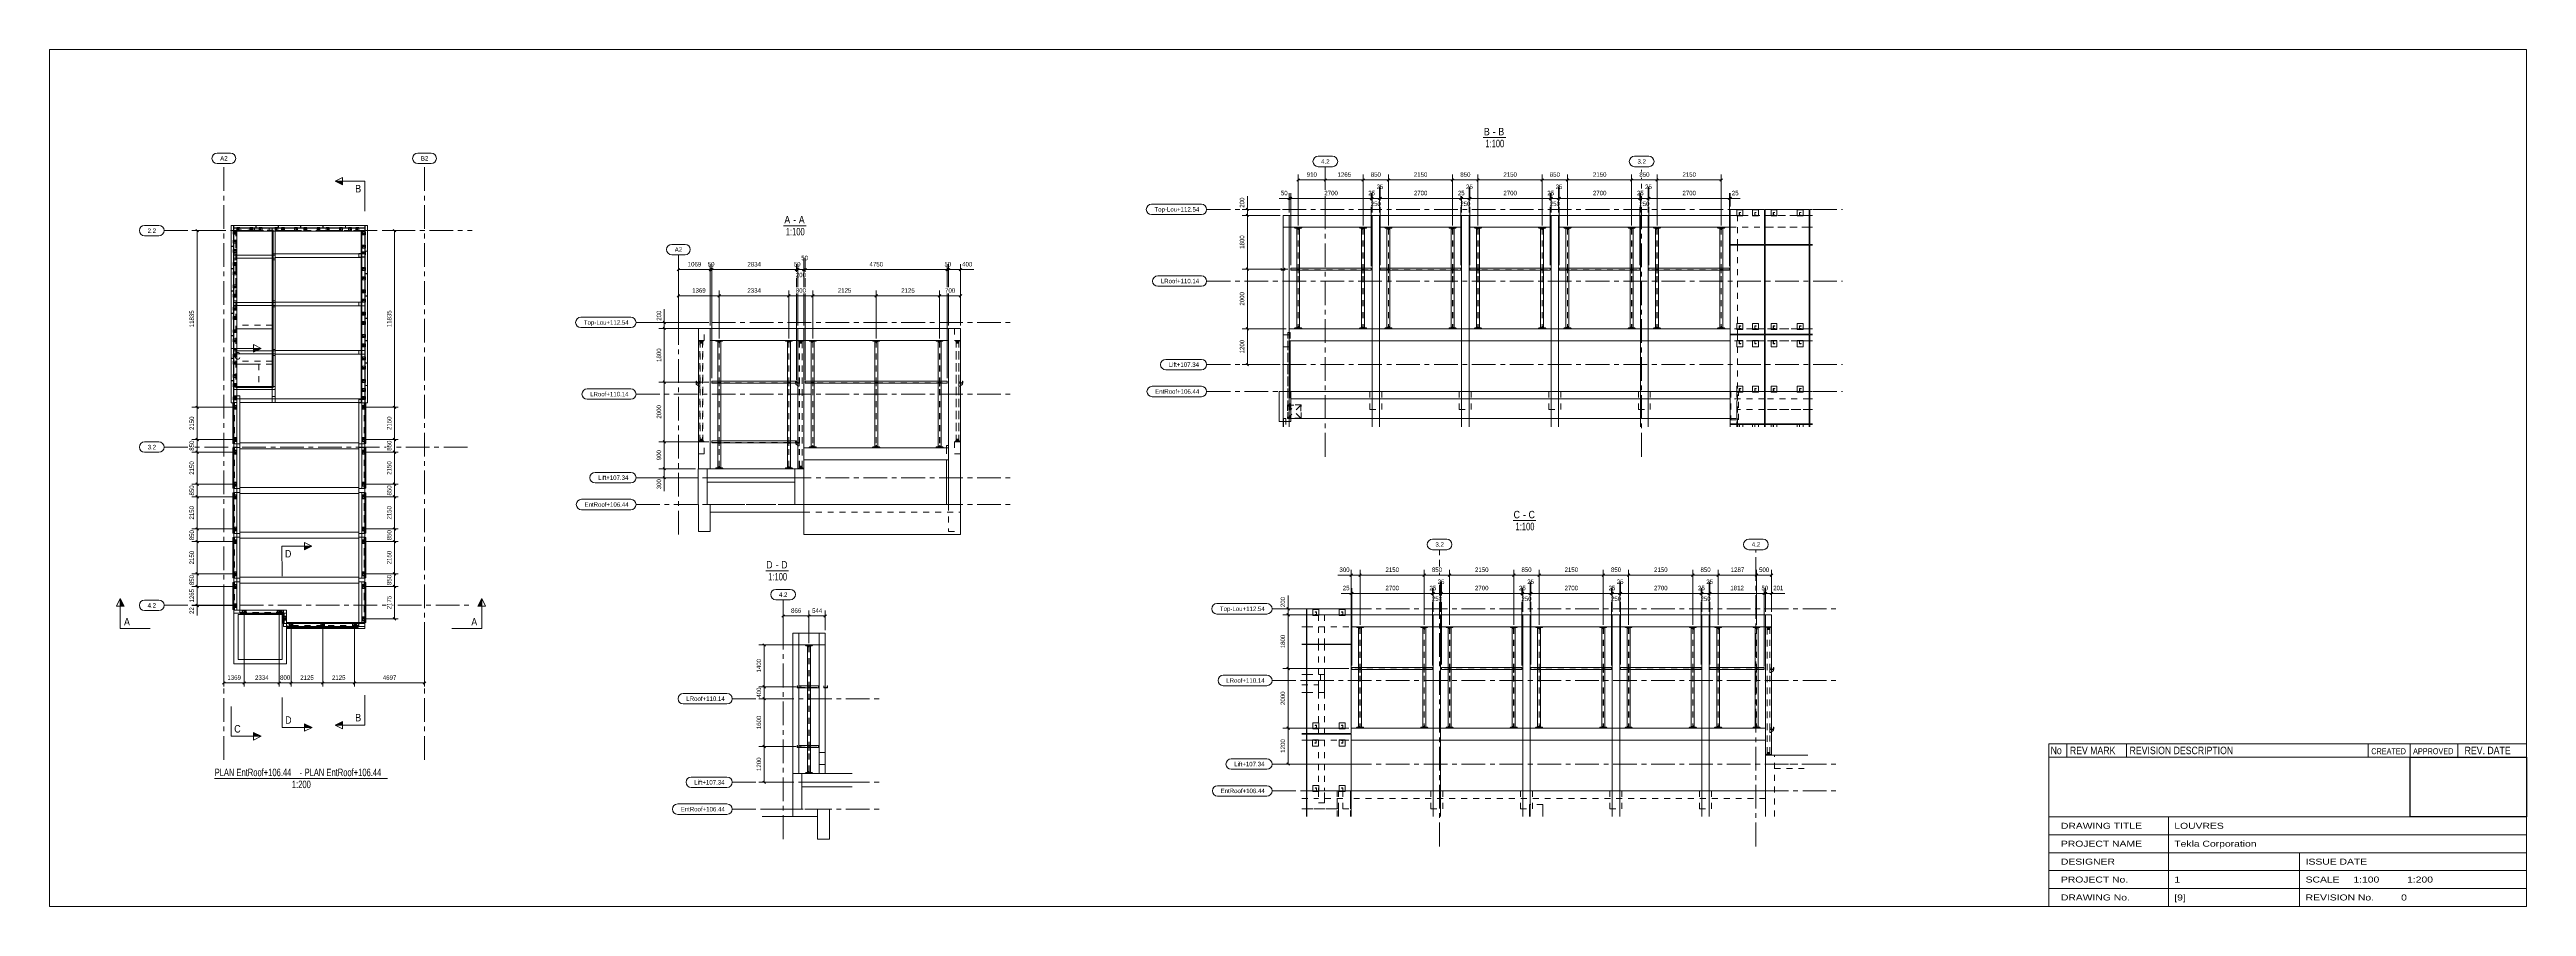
# Model space of a CAD drawing. Header units: millimetres. Extents: x -220592 to 404889, y -217665 to 38245.
# Drawn here: x -1023 to -193, y -938 to -651 of the extents above; entities that cross this region are included whole.
import ezdxf

# ---------------------------------------------------------------- set-up
doc = ezdxf.new("R2010")
doc.units = ezdxf.units.MM
doc.linetypes.add('XKITLINE00', pattern=[0])
doc.linetypes.add('XKITLINE02', pattern=[4, 2, -2])
for name, color, linetype, lineweight in [('Bolt', 7, 'Continuous', 0), ('DrawingSheet', 5, 'Continuous', 0), ('OtherObjectType', 1, 'Continuous', 0), ('Part', 2, 'Continuous', 0), ('S-GRID', 1, 'Continuous', 0), ('Section', 6, 'Continuous', 0), ('Z-DIMENSIONS', 1, 'Continuous', 0)]:
    doc.layers.add(name, color=color, linetype=linetype, lineweight=lineweight)
doc.styles.add('ARIAL', font='arial.ttf')
doc.styles.add('ARIAL_NARROW', font='ARIALN.TTF')
picture_1 = doc.add_image_def('image1.png', size_in_pixel=(492, 253))

# ---------------------------------------------------------------- blocks, each defined once
blk = doc.blocks.new('*A237')
at = {"layer": 'DrawingSheet', "linetype": 'XKITLINE00', "lineweight": 0}
for p, q in [((779.418664, 239.146559), (-50.581336, 239.146559)), ((-50.581336, 239.146559), (-50.581336, -47.853441)), ((779.418664, -47.853441), (779.418664, 239.146559)), ((-50.581336, -47.853441), (779.418664, -47.853441))]:
    blk.add_line(p, q, dxfattribs=at)
blk = doc.blocks.new('*A238')
at = {"layer": 'OtherObjectType', "linetype": 'XKITLINE00', "lineweight": 0}
for p, q in [((619.418664, 6.646559), (779.418664, 6.646559)), ((619.418664, 6.646559), (619.418664, 2.146559)), ((619.418664, 6.646559), (779.418664, 6.646559)), ((779.418664, 2.146559), (619.418664, 2.146559)), ((625.418664, 6.646559), (625.418664, 2.146559)), ((645.418664, 6.646559), (645.418664, 2.146559)), ((726.418664, 6.646559), (726.418664, 2.146559)), ((740.418664, 6.646559), (740.418664, 2.146559)), ((756.418664, 6.646559), (756.418664, 2.146559)), ((779.418664, 6.646559), (779.418664, 2.146559))]:
    blk.add_line(p, q, dxfattribs=at)
at = {"layer": 'OtherObjectType', "style": 'ARIAL_NARROW', "width": 1.02}
for s, height, p in [('No', 2.5, (619.962121, 3.146559)), ('REV MARK', 2.5, (626.418664, 3.146559)), ('REVISION DESCRIPTION', 2.5, (646.418664, 3.146559)), ('CREATED', 2, (727.418664, 3.146559)), ('APPROVED', 2, (741.418664, 3.146559)), ('REV. DATE', 2.5, (758.700891, 3.146559))]:
    blk.add_text(s, height=height, dxfattribs=at).set_placement(p)
blk = doc.blocks.new('*A239')
at = {"layer": 'OtherObjectType', "linetype": 'XKITLINE00', "lineweight": 0}
for p, q in [((779.42, 2.15), (619.42, 2.15)), ((619.42, 2.15), (619.42, -47.85)), ((779.42, -47.85), (779.42, 2.15)), ((619.42, -17.85), (779.42, -17.85)), ((619.42, -23.85), (779.42, -23.85)), ((659.42, -17.85), (659.42, -47.85)), ((619.42, -29.85), (779.42, -29.85)), ((703.42, -29.85), (703.42, -47.85)), ((619.42, -35.85), (779.42, -35.85)), ((619.42, -41.85), (779.42, -41.85)), ((619.42, -47.85), (779.42, -47.85))]:
    blk.add_line(p, q, dxfattribs=at)
at = {"layer": 'OtherObjectType', "style": 'ARIAL_NARROW', "width": 1.513248}
for s, p in [('DRAWING TITLE', (623.42, -21.85)), ('LOUVRES', (661.42, -21.85)), ('PROJECT NAME', (623.42, -27.85)), ('DESIGNER', (623.42, -33.85)), ('Tekla Corporation', (661.42, -27.85)), ('ISSUE DATE', (705.42, -33.85)), ('PROJECT No.', (623.42, -39.85)), ('1', (661.42, -39.85)), ('SCALE', (705.42, -39.85)), ('1:100', (721.42, -39.85)), ('1:200', (739.42, -39.85)), ('DRAWING No.', (623.42, -45.85)), ('[9]', (661.42, -45.85)), ('REVISION No.', (705.42, -45.85)), ('0', (737.42, -45.85))]:
    blk.add_text(s, height=2, dxfattribs=at).set_placement(p)
image = blk.add_image(picture_1, insert=(740.46, -17.89), size_in_units=(38.96, 20.03))
blk = doc.blocks.new('*A1227')
at = {"layer": 'OtherObjectType', "linetype": 'XKITLINE00', "lineweight": 0}
blk.add_line((195.38547, 180.152248), (202.97507, 180.152248), dxfattribs=at)
at = {"layer": 'OtherObjectType', "width": 0.85}
for s, style, p in [('A', 'ARIAL', (195.651339, 180.902248)), ('A', 'ARIAL', (200.485079, 180.902248)), ('1:100', 'ARIAL_NARROW', (196.13547, 176.902248)), ('-', 'ARIAL', (198.62546, 180.902248))]:
    blk.add_text(s, height=2.5, dxfattribs=dict(at, style=style)).set_placement(p)
blk = doc.blocks.new('*A1228')
at = {"layer": 'Part', "linetype": 'XKITLINE00', "lineweight": 0}
for p, q in [((171.329346, 108.078448), (171.329346, 107.428448)), ((171.329346, 108.078448), (199.409346, 108.078448)), ((199.489346, 108.078448), (199.669352, 108.078448)), ((199.669352, 107.488448), (199.669352, 108.078448)), ((171.329346, 107.428448), (199.409346, 107.428448))]:
    blk.add_line(p, q, dxfattribs=at)
at = {"layer": 'Part', "linetype": 'XKITLINE02', "lineweight": 0}
for p, q in [((199.409346, 108.078448), (199.489346, 108.078448)), ((171.329346, 107.488448), (199.669352, 107.488448)), ((199.409346, 107.428448), (199.669352, 107.428448)), ((199.669352, 107.488448), (199.669352, 107.428448))]:
    blk.add_line(p, q, dxfattribs=at)
blk = doc.blocks.new('*A1229')
at = {"layer": 'Part', "linetype": 'XKITLINE00', "lineweight": 0}
for p, q in [((247.699346, 141.453448), (247.699346, 141.353448)), ((247.749346, 141.403448), (247.749346, 141.353448)), ((248.299346, 141.403448), (247.749346, 141.403448)), ((248.299346, 141.453448), (248.299346, 141.403448))]:
    blk.add_line(p, q, dxfattribs=at)
at = {"layer": 'Part', "linetype": 'XKITLINE02', "lineweight": 0}
for p, q in [((248.299346, 141.453448), (247.699346, 141.453448)), ((247.699346, 141.353448), (247.699346, 140.853448)), ((247.749346, 141.353448), (247.749346, 140.853448)), ((247.749346, 140.853448), (247.699346, 140.853448))]:
    blk.add_line(p, q, dxfattribs=at)
blk = doc.blocks.new('*A1230')
at = {"layer": 'Bolt', "linetype": 'XKITLINE02', "lineweight": 0}
for p, q in [((247.828546, 141.153448), (247.399346, 141.153448)), ((247.699346, 141.223448), (247.639346, 141.223448)), ((247.749346, 141.323448), (247.699346, 141.323448)), ((247.699346, 141.083448), (247.639346, 141.083448)), ((247.749346, 140.983448), (247.699346, 140.983448))]:
    blk.add_line(p, q, dxfattribs=at)
blk = doc.blocks.new('*A1231')
at = {"layer": 'Part', "linetype": 'XKITLINE02', "lineweight": 0}
for p, q in [((254.569346, 141.753448), (252.769346, 141.753448)), ((252.769346, 141.753448), (252.969346, 141.553448)), ((252.969346, 141.553448), (254.369346, 141.553448)), ((254.369346, 141.553448), (254.569346, 141.753448))]:
    blk.add_line(p, q, dxfattribs=at)
blk = doc.blocks.new('*A1232')
at = {"layer": 'Part', "linetype": 'XKITLINE02', "lineweight": 0}
for p, q in [((252.969346, 141.453448), (252.969346, 141.553448)), ((252.969346, 141.553448), (254.369346, 141.553448)), ((252.969346, 141.453448), (254.369346, 141.453448)), ((254.369346, 141.453448), (254.369346, 141.553448))]:
    blk.add_line(p, q, dxfattribs=at)
blk = doc.blocks.new('*A1233')
at = {"layer": 'Part', "linetype": 'XKITLINE02', "lineweight": 0}
for p, q in [((253.369313, 140.853448), (253.369313, 141.453448)), ((253.369313, 141.453448), (253.969313, 141.453448)), ((253.969313, 141.403448), (253.369313, 141.403448)), ((253.969313, 141.453448), (253.969313, 140.853448)), ((253.969313, 140.853448), (253.369313, 140.853448))]:
    blk.add_line(p, q, dxfattribs=at)
blk = doc.blocks.new('*A1234')
at = {"layer": 'Bolt', "linetype": 'XKITLINE00', "lineweight": 0}
for p, q in [((253.529313, 141.153448), (253.622553, 141.153448)), ((253.669313, 141.293448), (253.669313, 141.200208)), ((253.669313, 141.013448), (253.669313, 141.106688)), ((253.809313, 141.153448), (253.716073, 141.153448))]:
    blk.add_line(p, q, dxfattribs=at)
blk = doc.blocks.new('*A1235')
at = {"layer": 'Bolt'}
for points in [[(247.3, 127.43), (247.3, 127.49), (247.44, 127.49), (247.44, 127.43)], [(247.3, 127.37), (247.3, 127.43), (247.44, 127.43), (247.44, 127.37)], [(247.9, 127.43), (247.9, 127.49), (248.04, 127.49), (248.04, 127.43)], [(247.9, 127.37), (247.9, 127.43), (248.04, 127.43), (248.04, 127.37)]]:
    blk.add_hatch(color=256, dxfattribs=at).paths.add_polyline_path(points, flags=17)
at = {"layer": 'Bolt', "linetype": 'XKITLINE00', "lineweight": 0}
for p, q in [((247.3, 127.43), (247.3, 127.49)), ((247.3, 127.37), (247.3, 127.43)), ((247.37, 127.29), (247.37, 127.72)), ((247.44, 127.43), (247.44, 127.49)), ((247.44, 127.37), (247.44, 127.43)), ((247.9, 127.43), (247.9, 127.49)), ((247.9, 127.37), (247.9, 127.43)), ((247.97, 127.29), (247.97, 127.72)), ((248.04, 127.43), (248.04, 127.49)), ((248.04, 127.37), (248.04, 127.43))]:
    blk.add_line(p, q, dxfattribs=at)
blk = doc.blocks.new('*A1236')
at = {"layer": 'Part', "linetype": 'XKITLINE00', "lineweight": 0}
for p, q in [((247.639346, 126.368448), (247.639346, 127.368448)), ((247.699346, 127.368448), (247.639346, 127.368448)), ((247.639346, 127.068448), (247.699346, 127.068448)), ((247.699346, 126.368448), (247.639346, 126.368448)), ((247.699346, 127.368448), (247.699346, 126.368448))]:
    blk.add_line(p, q, dxfattribs=at)
blk = doc.blocks.new('*A1237')
at = {"layer": 'Part', "linetype": 'XKITLINE00', "lineweight": 0}
for p, q in [((247.169346, 127.368448), (247.169346, 127.428448)), ((248.169346, 127.368448), (247.169346, 127.368448)), ((248.169346, 127.428448), (248.169346, 127.368448))]:
    blk.add_line(p, q, dxfattribs=at)
at = {"layer": 'Part', "linetype": 'XKITLINE02', "lineweight": 0}
blk.add_line((247.169346, 127.428448), (248.169346, 127.428448), dxfattribs=at)
blk = doc.blocks.new('*A1238')
at = {"layer": 'S-GRID', "linetype": 'XKITLINE00', "lineweight": 0}
for p, q in [((160.139346, 165.653448), (160.139346, 170.402248)), ((160.139346, 162.478448), (160.139346, 164.065948)), ((160.139346, 152.953448), (160.139346, 160.890948)), ((160.139346, 149.778448), (160.139346, 151.365948)), ((160.139346, 140.253448), (160.139346, 148.190948)), ((160.139346, 137.078448), (160.139346, 138.665948)), ((160.139346, 127.553448), (160.139346, 135.490948)), ((160.139346, 124.378448), (160.139346, 125.965948)), ((160.139346, 114.853448), (160.139346, 122.790948)), ((160.139346, 111.678448), (160.139346, 113.265948)), ((160.139346, 102.153448), (160.139346, 110.090948)), ((160.139346, 98.978448), (160.139346, 100.565948)), ((160.139346, 89.453448), (160.139346, 97.390948)), ((160.139346, 86.278448), (160.139346, 87.865948)), ((160.139346, 76.753448), (160.139346, 84.690948))]:
    blk.add_line(p, q, dxfattribs=at)
at = {"layer": 'S-GRID', "style": 'ARIAL', "width": 0.85}
blk.add_text('A2', height=1.5, dxfattribs=at).set_placement((158.915835, 171.402248))
blk = doc.blocks.new('*A1239')
at = {"layer": 'S-GRID', "linetype": 'XKITLINE00', "lineweight": 0}
for p, q in [((157.915835, 173.902248), (162.362857, 173.902248)), ((157.915835, 170.402248), (162.362857, 170.402248))]:
    blk.add_line(p, q, dxfattribs=at)
for centre, start, end in [((157.915835, 172.152248), 90, 270), ((162.362857, 172.152248), 270, 90)]:
    blk.add_arc(centre, 1.75, start, end, dxfattribs=at)
blk = doc.blocks.new('*A1240')
at = {"layer": 'S-GRID', "linetype": 'XKITLINE00', "lineweight": 0}
for p, q in [((145.943853, 147.753448), (153.881353, 147.753448)), ((155.468853, 147.753448), (157.056353, 147.753448)), ((158.643853, 147.753448), (166.581353, 147.753448)), ((168.168853, 147.753448), (169.756353, 147.753448)), ((171.343853, 147.753448), (179.281353, 147.753448)), ((180.868853, 147.753448), (182.456353, 147.753448)), ((184.043853, 147.753448), (191.981353, 147.753448)), ((193.568853, 147.753448), (195.156353, 147.753448)), ((196.743853, 147.753448), (204.681353, 147.753448)), ((206.268853, 147.753448), (207.856353, 147.753448)), ((209.443853, 147.753448), (217.381353, 147.753448)), ((218.968853, 147.753448), (220.556353, 147.753448)), ((222.143853, 147.753448), (230.081353, 147.753448)), ((231.668853, 147.753448), (233.256353, 147.753448)), ((234.843853, 147.753448), (242.781353, 147.753448)), ((244.368853, 147.753448), (245.956353, 147.753448)), ((247.543853, 147.753448), (255.481353, 147.753448)), ((257.068853, 147.753448), (258.656353, 147.753448)), ((260.243853, 147.753448), (268.181353, 147.753448)), ((269.768853, 147.753448), (271.356353, 147.753448))]:
    blk.add_line(p, q, dxfattribs=at)
at = {"layer": 'S-GRID', "style": 'ARIAL', "width": 0.85}
blk.add_text('Top-Lou+112.54', height=1.5, dxfattribs=at).set_placement((128.456793, 147.003448))
blk = doc.blocks.new('*A1241')
at = {"layer": 'S-GRID', "linetype": 'XKITLINE00', "lineweight": 0}
for p, q in [((127.456793, 149.503448), (144.193853, 149.503448)), ((127.456793, 146.003448), (144.193853, 146.003448))]:
    blk.add_line(p, q, dxfattribs=at)
for centre, start, end in [((127.456793, 147.753448), 90, 270), ((144.193853, 147.753448), 270, 90)]:
    blk.add_arc(centre, 1.75, start, end, dxfattribs=at)
blk = doc.blocks.new('*A1242')
at = {"layer": 'S-GRID', "linetype": 'XKITLINE00', "lineweight": 0}
for p, q in [((145.943853, 123.753448), (153.881353, 123.753448)), ((155.468853, 123.753448), (157.056353, 123.753448)), ((158.643853, 123.753448), (166.581353, 123.753448)), ((168.168853, 123.753448), (169.756353, 123.753448)), ((171.343853, 123.753448), (179.281353, 123.753448)), ((180.868853, 123.753448), (182.456353, 123.753448)), ((184.043853, 123.753448), (191.981353, 123.753448)), ((193.568853, 123.753448), (195.156353, 123.753448)), ((196.743853, 123.753448), (204.681353, 123.753448)), ((206.268853, 123.753448), (207.856353, 123.753448)), ((209.443853, 123.753448), (217.381353, 123.753448)), ((218.968853, 123.753448), (220.556353, 123.753448)), ((222.143853, 123.753448), (230.081353, 123.753448)), ((231.668853, 123.753448), (233.256353, 123.753448)), ((234.843853, 123.753448), (242.781353, 123.753448)), ((244.368853, 123.753448), (245.956353, 123.753448)), ((247.543853, 123.753448), (255.481353, 123.753448)), ((257.068853, 123.753448), (258.656353, 123.753448)), ((260.243853, 123.753448), (268.181353, 123.753448)), ((269.768853, 123.753448), (271.356353, 123.753448))]:
    blk.add_line(p, q, dxfattribs=at)
at = {"layer": 'S-GRID', "style": 'ARIAL', "width": 0.85}
blk.add_text('LRoof+110.14', height=1.5, dxfattribs=at).set_placement((130.569098, 123.003448))
blk = doc.blocks.new('*A1243')
at = {"layer": 'S-GRID', "linetype": 'XKITLINE00', "lineweight": 0}
for p, q in [((129.569098, 125.503448), (144.193853, 125.503448)), ((129.569098, 122.003448), (144.193853, 122.003448))]:
    blk.add_line(p, q, dxfattribs=at)
for centre, start, end in [((129.569098, 123.753448), 90, 270), ((144.193853, 123.753448), 270, 90)]:
    blk.add_arc(centre, 1.75, start, end, dxfattribs=at)
blk = doc.blocks.new('*A1244')
at = {"layer": 'S-GRID', "linetype": 'XKITLINE00', "lineweight": 0}
for p, q in [((145.943853, 95.753448), (153.881353, 95.753448)), ((155.468853, 95.753448), (157.056353, 95.753448)), ((158.643853, 95.753448), (166.581353, 95.753448)), ((168.168853, 95.753448), (169.756353, 95.753448)), ((171.343853, 95.753448), (179.281353, 95.753448)), ((180.868853, 95.753448), (182.456353, 95.753448)), ((184.043853, 95.753448), (191.981353, 95.753448)), ((193.568853, 95.753448), (195.156353, 95.753448)), ((196.743853, 95.753448), (204.681353, 95.753448)), ((206.268853, 95.753448), (207.856353, 95.753448)), ((209.443853, 95.753448), (217.381353, 95.753448)), ((218.968853, 95.753448), (220.556353, 95.753448)), ((222.143853, 95.753448), (230.081353, 95.753448)), ((231.668853, 95.753448), (233.256353, 95.753448)), ((234.843853, 95.753448), (242.781353, 95.753448)), ((244.368853, 95.753448), (245.956353, 95.753448)), ((247.543853, 95.753448), (255.481353, 95.753448)), ((257.068853, 95.753448), (258.656353, 95.753448)), ((260.243853, 95.753448), (268.181353, 95.753448)), ((269.768853, 95.753448), (271.356353, 95.753448))]:
    blk.add_line(p, q, dxfattribs=at)
at = {"layer": 'S-GRID', "style": 'ARIAL', "width": 0.85}
blk.add_text('Lift+107.34', height=1.5, dxfattribs=at).set_placement((133.238043, 95.003448))
blk = doc.blocks.new('*A1245')
at = {"layer": 'S-GRID', "linetype": 'XKITLINE00', "lineweight": 0}
for p, q in [((132.238043, 97.503448), (144.193853, 97.503448)), ((132.238043, 94.003448), (144.193853, 94.003448))]:
    blk.add_line(p, q, dxfattribs=at)
for centre, start, end in [((132.238043, 95.753448), 90, 270), ((144.193853, 95.753448), 270, 90)]:
    blk.add_arc(centre, 1.75, start, end, dxfattribs=at)
blk = doc.blocks.new('*A1246')
at = {"layer": 'S-GRID', "linetype": 'XKITLINE00', "lineweight": 0}
for p, q in [((145.943853, 86.753448), (153.881353, 86.753448)), ((155.468853, 86.753448), (157.056353, 86.753448)), ((158.643853, 86.753448), (166.581353, 86.753448)), ((168.168853, 86.753448), (169.756353, 86.753448)), ((171.343853, 86.753448), (179.281353, 86.753448)), ((180.868853, 86.753448), (182.456353, 86.753448)), ((184.043853, 86.753448), (191.981353, 86.753448)), ((193.568853, 86.753448), (195.156353, 86.753448)), ((196.743853, 86.753448), (204.681353, 86.753448)), ((206.268853, 86.753448), (207.856353, 86.753448)), ((209.443853, 86.753448), (217.381353, 86.753448)), ((218.968853, 86.753448), (220.556353, 86.753448)), ((222.143853, 86.753448), (230.081353, 86.753448)), ((231.668853, 86.753448), (233.256353, 86.753448)), ((234.843853, 86.753448), (242.781353, 86.753448)), ((244.368853, 86.753448), (245.956353, 86.753448)), ((247.543853, 86.753448), (255.481353, 86.753448)), ((257.068853, 86.753448), (258.656353, 86.753448)), ((260.243853, 86.753448), (268.181353, 86.753448)), ((269.768853, 86.753448), (271.356353, 86.753448))]:
    blk.add_line(p, q, dxfattribs=at)
at = {"layer": 'S-GRID', "style": 'ARIAL', "width": 0.85}
blk.add_text('EntRoof+106.44', height=1.5, dxfattribs=at).set_placement((128.678717, 86.003448))
blk = doc.blocks.new('*A1247')
at = {"layer": 'S-GRID', "linetype": 'XKITLINE00', "lineweight": 0}
for p, q in [((127.678717, 88.503448), (144.193853, 88.503448)), ((127.678717, 85.003448), (144.193853, 85.003448))]:
    blk.add_line(p, q, dxfattribs=at)
for centre, start, end in [((127.678717, 86.753448), 90, 270), ((144.193853, 86.753448), 270, 90)]:
    blk.add_arc(centre, 1.75, start, end, dxfattribs=at)
blk = doc.blocks.new('*A1248')
at = {"layer": 'Part', "linetype": 'XKITLINE02', "lineweight": 0}
for p, q in [((254.669346, 107.753448), (252.669346, 107.753448)), ((252.669346, 107.753448), (252.669346, 103.753448)), ((252.669346, 103.753448), (254.669346, 103.753448)), ((254.669346, 103.753448), (254.669346, 107.753448))]:
    blk.add_line(p, q, dxfattribs=at)
blk = doc.blocks.new('*A1249')
at = {"layer": 'Part', "linetype": 'XKITLINE02', "lineweight": 0}
for p, q in [((168.829346, 145.753448), (166.829346, 145.753448)), ((166.829346, 145.753448), (166.829346, 141.753448)), ((166.829346, 141.753448), (168.829346, 141.753448)), ((168.829346, 141.753448), (168.829346, 145.753448))]:
    blk.add_line(p, q, dxfattribs=at)
blk = doc.blocks.new('*A1250')
at = {"layer": 'Part', "linetype": 'XKITLINE02', "lineweight": 0}
for p, q in [((168.829346, 107.753448), (166.829346, 107.753448)), ((166.829346, 107.753448), (166.829346, 103.753448)), ((166.829346, 103.753448), (168.829346, 103.753448)), ((168.829346, 103.753448), (168.829346, 107.753448))]:
    blk.add_line(p, q, dxfattribs=at)
blk = doc.blocks.new('*A1251')
at = {"layer": 'Part', "linetype": 'XKITLINE00', "lineweight": 0}
for p, q in [((170.829343, 84.253448), (170.829343, 86.753448)), ((170.829343, 84.253448), (202.169361, 84.253448)), ((199.155247, 86.753448), (199.169361, 86.753448)), ((202.156203, 86.753448), (202.156203, 84.253448))]:
    blk.add_line(p, q, dxfattribs=at)
at = {"layer": 'Part', "linetype": 'XKITLINE02', "lineweight": 0}
for p, q in [((170.829343, 86.753448), (199.155247, 86.753448)), ((199.169361, 86.753448), (254.669346, 86.753448)), ((202.169361, 84.253448), (254.669359, 84.253448)), ((254.669346, 84.253448), (254.669346, 86.753448)), ((254.669346, 86.753448), (254.669359, 86.753448))]:
    blk.add_line(p, q, dxfattribs=at)
blk = doc.blocks.new('*A1252')
at = {"layer": 'Part', "linetype": 'XKITLINE00', "lineweight": 0}
for p, q in [((166.819361, 98.753448), (166.819361, 86.753448)), ((166.819361, 98.753448), (199.155247, 98.753448)), ((169.819361, 98.753448), (169.819361, 86.753448)), ((199.155247, 98.753448), (199.155247, 95.753448)), ((199.155247, 94.253448), (199.155247, 86.753448)), ((202.169361, 98.753448), (199.169361, 98.753448)), ((199.169361, 98.753448), (199.169361, 86.753448)), ((202.169361, 86.753448), (202.169361, 98.753448))]:
    blk.add_line(p, q, dxfattribs=at)
at = {"layer": 'Part', "linetype": 'XKITLINE02', "lineweight": 0}
blk.add_line((199.155247, 95.753448), (199.155247, 94.253448), dxfattribs=at)
blk = doc.blocks.new('*A1253')
at = {"layer": 'Part', "linetype": 'XKITLINE00', "lineweight": 0}
for p, q in [((250.669346, 86.753448), (250.669346, 145.753448)), ((250.669346, 145.753448), (254.669346, 145.753448)), ((254.669346, 145.753448), (254.669346, 86.753448))]:
    blk.add_line(p, q, dxfattribs=at)
blk = doc.blocks.new('*A1254')
at = {"layer": 'Part', "linetype": 'XKITLINE00', "lineweight": 0}
for p, q in [((202.169361, 105.753448), (250.669346, 105.753448)), ((202.169361, 105.753448), (202.169361, 101.753448)), ((202.169361, 101.753448), (250.669346, 101.753448)), ((250.669346, 105.753448), (250.669346, 101.753448))]:
    blk.add_line(p, q, dxfattribs=at)
blk = doc.blocks.new('*A1255')
at = {"layer": 'Part', "linetype": 'XKITLINE00', "lineweight": 0}
for p, q in [((169.81936, 95.753448), (199.155247, 95.753448)), ((169.81936, 95.753448), (169.81936, 94.253448)), ((169.81936, 94.253448), (199.155247, 94.253448)), ((199.155247, 95.753448), (199.155247, 94.253448))]:
    blk.add_line(p, q, dxfattribs=at)
blk = doc.blocks.new('*A1256')
at = {"layer": 'Part', "linetype": 'XKITLINE00', "lineweight": 0}
for p, q in [((254.669346, 86.753448), (202.169361, 86.753448)), ((202.169361, 86.753448), (202.169361, 76.753448)), ((254.669346, 86.753448), (254.669346, 76.753448)), ((254.669346, 76.753448), (202.169361, 76.753448))]:
    blk.add_line(p, q, dxfattribs=at)
blk = doc.blocks.new('*A1257')
at = {"layer": 'Part', "linetype": 'XKITLINE00', "lineweight": 0}
for p, q in [((249.93932, 106.553448), (250.66932, 106.553448)), ((249.93932, 106.553448), (249.93932, 105.753448)), ((249.93932, 101.753448), (249.93932, 86.753448))]:
    blk.add_line(p, q, dxfattribs=at)
at = {"layer": 'Part', "linetype": 'XKITLINE02', "lineweight": 0}
for p, q in [((249.93932, 105.753448), (249.93932, 101.753448)), ((250.63932, 106.553448), (250.63932, 86.753448)), ((250.66932, 106.553448), (250.66932, 86.753448))]:
    blk.add_line(p, q, dxfattribs=at)
blk = doc.blocks.new('*A1258')
at = {"layer": 'Part', "linetype": 'XKITLINE00', "lineweight": 0}
for p, q in [((202.169361, 145.753448), (250.669346, 145.753448)), ((202.169361, 145.753448), (202.169361, 141.753448)), ((202.169361, 141.753448), (250.669346, 141.753448)), ((250.669346, 145.753448), (250.669346, 141.753448))]:
    blk.add_line(p, q, dxfattribs=at)
blk = doc.blocks.new('*A1259')
at = {"layer": 'Part', "linetype": 'XKITLINE00', "lineweight": 0}
for p, q in [((200.169361, 98.753448), (200.169361, 145.753448)), ((202.169361, 145.753448), (200.169361, 145.753448)), ((202.169361, 98.753448), (202.169361, 145.753448))]:
    blk.add_line(p, q, dxfattribs=at)
at = {"layer": 'Part', "linetype": 'XKITLINE02', "lineweight": 0}
blk.add_line((202.169361, 98.753448), (200.169361, 98.753448), dxfattribs=at)
blk = doc.blocks.new('*A1260')
at = {"layer": 'Part', "linetype": 'XKITLINE02', "lineweight": 0}
for p, q in [((200.169361, 98.753448), (200.169361, 145.753448)), ((200.169361, 145.753448), (202.169361, 145.753448)), ((202.169361, 98.753448), (202.169361, 145.753448)), ((200.169361, 98.753448), (202.169361, 98.753448))]:
    blk.add_line(p, q, dxfattribs=at)
blk = doc.blocks.new('*A1261')
at = {"layer": 'Part', "linetype": 'XKITLINE00', "lineweight": 0}
for p, q in [((166.829346, 98.753448), (166.829346, 145.753448)), ((166.829346, 145.753448), (170.829346, 145.753448)), ((170.829346, 141.753448), (170.829346, 98.753448))]:
    blk.add_line(p, q, dxfattribs=at)
at = {"layer": 'Part', "linetype": 'XKITLINE02', "lineweight": 0}
for p, q in [((170.829346, 145.753448), (170.829346, 141.753448)), ((166.829346, 98.753448), (170.829346, 98.753448))]:
    blk.add_line(p, q, dxfattribs=at)
blk = doc.blocks.new('*A1262')
at = {"layer": 'Part', "linetype": 'XKITLINE00', "lineweight": 0}
for p, q in [((173.329346, 128.078448), (173.329346, 141.353448)), ((173.329346, 141.353448), (174.329346, 141.353448)), ((174.329346, 141.353448), (174.329346, 128.078448)), ((173.329346, 127.368448), (173.329346, 108.078448)), ((174.329346, 127.368448), (174.329346, 108.078448)), ((173.329346, 107.368448), (173.329346, 99.153448)), ((174.329346, 107.368448), (174.329346, 99.153448)), ((173.329346, 99.153448), (174.329346, 99.153448))]:
    blk.add_line(p, q, dxfattribs=at)
at = {"layer": 'Part', "linetype": 'XKITLINE02', "lineweight": 0}
for p, q in [((173.799346, 141.353448), (173.799346, 99.153448)), ((173.859346, 141.353448), (173.859346, 99.153448)), ((173.329346, 128.078448), (173.329346, 127.368448)), ((174.329346, 128.078448), (174.329346, 127.368448)), ((173.329346, 108.078448), (173.329346, 107.368448)), ((174.329346, 108.078448), (174.329346, 107.368448))]:
    blk.add_line(p, q, dxfattribs=at)
blk = doc.blocks.new('*A1263')
at = {"layer": 'Part', "linetype": 'XKITLINE00', "lineweight": 0}
for p, q in [((196.669346, 128.078448), (196.669346, 141.353448)), ((196.669346, 141.353448), (197.669346, 141.353448)), ((197.669346, 141.353448), (197.669346, 128.078448)), ((196.669346, 127.368448), (196.669346, 108.078448)), ((197.669346, 127.368448), (197.669346, 108.078448)), ((196.669346, 107.368448), (196.669346, 99.153448)), ((197.669346, 107.368448), (197.669346, 99.153448)), ((196.669346, 99.153448), (197.669346, 99.153448))]:
    blk.add_line(p, q, dxfattribs=at)
at = {"layer": 'Part', "linetype": 'XKITLINE02', "lineweight": 0}
for p, q in [((197.139346, 141.353448), (197.139346, 99.153448)), ((197.199346, 141.353448), (197.199346, 99.153448)), ((196.669346, 128.078448), (196.669346, 127.368448)), ((197.669346, 128.078448), (197.669346, 127.368448)), ((196.669346, 108.078448), (196.669346, 107.368448)), ((197.669346, 108.078448), (197.669346, 107.368448))]:
    blk.add_line(p, q, dxfattribs=at)
blk = doc.blocks.new('*A1264')
at = {"layer": 'Part', "linetype": 'XKITLINE00', "lineweight": 0}
for p, q in [((202.669346, 128.078448), (202.669346, 127.428448)), ((202.669346, 128.078448), (250.169352, 128.078448)), ((202.669346, 127.428448), (250.169352, 127.428448)), ((250.169352, 127.428448), (250.169352, 128.078448))]:
    blk.add_line(p, q, dxfattribs=at)
at = {"layer": 'Part', "linetype": 'XKITLINE02', "lineweight": 0}
blk.add_line((202.669346, 127.488448), (250.169352, 127.488448), dxfattribs=at)
blk = doc.blocks.new('*A1265')
at = {"layer": 'Part', "linetype": 'XKITLINE02', "lineweight": 0}
for p, q in [((200.16932, 145.753448), (202.169322, 145.753448)), ((200.16932, 141.753448), (200.16932, 145.753448)), ((200.16932, 141.753448), (202.169322, 141.753448)), ((200.169322, 141.753448), (200.169322, 145.753448)), ((202.16932, 141.753448), (202.16932, 145.753448)), ((202.169322, 145.753448), (202.169322, 141.753448))]:
    blk.add_line(p, q, dxfattribs=at)
blk = doc.blocks.new('*A1266')
at = {"layer": 'Part', "linetype": 'XKITLINE00', "lineweight": 0}
for p, q in [((166.159346, 128.078448), (166.079346, 128.078448)), ((166.079346, 128.078448), (166.079346, 127.428448)), ((166.079346, 127.428448), (166.829346, 127.428448)), ((166.159346, 127.488448), (166.159346, 128.078448)), ((166.159346, 127.488448), (166.829346, 127.488448))]:
    blk.add_line(p, q, dxfattribs=at)
at = {"layer": 'Part', "linetype": 'XKITLINE02', "lineweight": 0}
for p, q in [((166.829346, 127.488448), (167.249346, 127.488448)), ((166.829346, 127.428448), (167.329346, 127.428448)), ((167.329346, 128.078448), (167.249346, 128.078448)), ((167.249346, 128.078448), (167.249346, 127.488448)), ((167.329346, 127.428448), (167.329346, 128.078448))]:
    blk.add_line(p, q, dxfattribs=at)
blk = doc.blocks.new('*A1267')
at = {"layer": 'Part', "linetype": 'XKITLINE02', "lineweight": 0}
for p, q in [((167.329346, 141.353448), (168.329346, 141.353448)), ((167.329346, 108.153448), (167.329346, 141.353448)), ((167.409346, 141.353448), (167.409346, 108.153448)), ((168.249346, 141.353448), (168.249346, 108.153448)), ((168.329346, 108.153448), (168.329346, 141.353448)), ((167.329346, 108.153448), (168.329346, 108.153448))]:
    blk.add_line(p, q, dxfattribs=at)
blk = doc.blocks.new('*A1268')
at = {"layer": 'Part', "linetype": 'XKITLINE00', "lineweight": 0}
for p, q in [((200.169361, 145.753448), (170.829372, 145.753448)), ((170.829372, 145.753448), (170.829372, 141.753448)), ((200.169361, 141.753448), (170.829372, 141.753448))]:
    blk.add_line(p, q, dxfattribs=at)
at = {"layer": 'Part', "linetype": 'XKITLINE02', "lineweight": 0}
blk.add_line((200.169361, 145.753448), (200.169361, 141.753448), dxfattribs=at)
blk = doc.blocks.new('*A1269')
at = {"layer": 'Part', "linetype": 'XKITLINE00', "lineweight": 0}
for p, q in [((171.329346, 128.078448), (171.329346, 127.428448)), ((171.329346, 128.078448), (199.409346, 128.078448)), ((171.329346, 127.428448), (199.409346, 127.428448)), ((199.489346, 128.078448), (199.669352, 128.078448)), ((199.669352, 127.488448), (199.669352, 128.078448))]:
    blk.add_line(p, q, dxfattribs=at)
at = {"layer": 'Part', "linetype": 'XKITLINE02', "lineweight": 0}
for p, q in [((171.329346, 127.488448), (199.669352, 127.488448)), ((199.409346, 128.078448), (199.489346, 128.078448)), ((199.409346, 127.428448), (199.669352, 127.428448)), ((199.669352, 127.488448), (199.669352, 127.428448))]:
    blk.add_line(p, q, dxfattribs=at)
blk = doc.blocks.new('*A1270')
at = {"layer": 'Part', "linetype": 'XKITLINE00', "lineweight": 0}
for p, q in [((204.669346, 141.353448), (204.669346, 128.078448)), ((204.669346, 141.353448), (205.669346, 141.353448)), ((205.669346, 141.353448), (205.669346, 128.078448)), ((204.669346, 127.368448), (204.669346, 106.153448)), ((205.669346, 106.153448), (205.669346, 127.368448)), ((204.669346, 106.153448), (205.669346, 106.153448))]:
    blk.add_line(p, q, dxfattribs=at)
at = {"layer": 'Part', "linetype": 'XKITLINE02', "lineweight": 0}
for p, q in [((205.139346, 141.353448), (205.139346, 106.153448)), ((205.199346, 141.353448), (205.199346, 106.153448)), ((204.669346, 128.078448), (204.669346, 127.368448)), ((205.669346, 128.078448), (205.669346, 127.368448))]:
    blk.add_line(p, q, dxfattribs=at)
blk = doc.blocks.new('*A1271')
at = {"layer": 'Part', "linetype": 'XKITLINE00', "lineweight": 0}
for p, q in [((225.919346, 141.353448), (225.919346, 128.078448)), ((225.919346, 141.353448), (226.919346, 141.353448)), ((226.919346, 141.353448), (226.919346, 128.078448)), ((225.919346, 127.368448), (225.919346, 106.153448)), ((226.919346, 106.153448), (226.919346, 127.368448)), ((225.919346, 106.153448), (226.919346, 106.153448))]:
    blk.add_line(p, q, dxfattribs=at)
at = {"layer": 'Part', "linetype": 'XKITLINE02', "lineweight": 0}
for p, q in [((226.389346, 141.353448), (226.389346, 106.153448)), ((226.449346, 141.353448), (226.449346, 106.153448)), ((225.919346, 128.078448), (225.919346, 127.368448)), ((226.919346, 128.078448), (226.919346, 127.368448))]:
    blk.add_line(p, q, dxfattribs=at)
blk = doc.blocks.new('*A1272')
at = {"layer": 'Part', "linetype": 'XKITLINE02', "lineweight": 0}
for p, q in [((254.169346, 141.353448), (253.169346, 141.353448)), ((253.169346, 108.153448), (253.169346, 141.353448)), ((253.249346, 141.353448), (253.249346, 108.153448)), ((254.089346, 141.353448), (254.089346, 108.153448)), ((254.169346, 108.153448), (254.169346, 141.353448)), ((254.169346, 108.153448), (253.169346, 108.153448))]:
    blk.add_line(p, q, dxfattribs=at)
blk = doc.blocks.new('*A1273')
at = {"layer": 'Part', "linetype": 'XKITLINE02', "lineweight": 0}
for p, q in [((254.249346, 128.078448), (254.169346, 128.078448)), ((254.169346, 128.078448), (254.169346, 127.428448)), ((254.669346, 127.428448), (254.169346, 127.428448)), ((254.249346, 127.488448), (254.249346, 128.078448)), ((254.669346, 127.488448), (254.249346, 127.488448))]:
    blk.add_line(p, q, dxfattribs=at)
at = {"layer": 'Part', "linetype": 'XKITLINE00', "lineweight": 0}
for p, q in [((255.339346, 127.488448), (254.669346, 127.488448)), ((255.419346, 127.428448), (254.669346, 127.428448)), ((255.419346, 128.078448), (255.339346, 128.078448)), ((255.339346, 128.078448), (255.339346, 127.488448)), ((255.419346, 127.428448), (255.419346, 128.078448))]:
    blk.add_line(p, q, dxfattribs=at)
blk = doc.blocks.new('*A1274')
at = {"layer": 'Part', "linetype": 'XKITLINE00', "lineweight": 0}
for p, q in [((247.169346, 141.353448), (247.169346, 128.078448)), ((248.169346, 141.353448), (247.169346, 141.353448)), ((248.169346, 141.353448), (248.169346, 128.078448)), ((247.169346, 127.368448), (247.169346, 106.153448)), ((248.169346, 127.368448), (248.169346, 106.153448)), ((248.169346, 106.153448), (247.169346, 106.153448))]:
    blk.add_line(p, q, dxfattribs=at)
at = {"layer": 'Part', "linetype": 'XKITLINE02', "lineweight": 0}
for p, q in [((247.639346, 141.353448), (247.639346, 106.153448)), ((247.699346, 141.353448), (247.699346, 106.153448)), ((247.169346, 128.078448), (247.169346, 127.368448)), ((248.169346, 128.078448), (248.169346, 127.368448))]:
    blk.add_line(p, q, dxfattribs=at)
blk = doc.blocks.new('*A1275')
at = {"layer": 'Part', "linetype": 'XKITLINE02', "lineweight": 0}
for p, q in [((254.669346, 86.753448), (250.669346, 86.753448)), ((250.669346, 86.753448), (250.669346, 77.753448)), ((254.669346, 77.753448), (254.669346, 86.753448)), ((250.669346, 77.753448), (254.669346, 77.753448))]:
    blk.add_line(p, q, dxfattribs=at)
blk = doc.blocks.new('*A1276')
at = {"layer": 'Part', "linetype": 'XKITLINE00', "lineweight": 0}
for p, q in [((166.829333, 86.753448), (166.829333, 77.753448)), ((170.829333, 77.753448), (170.829333, 86.753448)), ((166.829333, 77.753448), (170.829333, 77.753448))]:
    blk.add_line(p, q, dxfattribs=at)
at = {"layer": 'Part', "linetype": 'XKITLINE02', "lineweight": 0}
blk.add_line((170.829333, 86.753448), (166.829333, 86.753448), dxfattribs=at)
blk = doc.blocks.new('*A1277')
at = {"layer": 'Bolt', "linetype": 'XKITLINE00', "lineweight": 0}
for p, q in [((167.689313, 108.353448), (167.782553, 108.353448)), ((167.829313, 108.493448), (167.829313, 108.400208)), ((167.829313, 108.213448), (167.829313, 108.306688)), ((167.969313, 108.353448), (167.876073, 108.353448))]:
    blk.add_line(p, q, dxfattribs=at)
blk = doc.blocks.new('*A1278')
at = {"layer": 'Bolt', "linetype": 'XKITLINE00', "lineweight": 0}
for p, q in [((167.689378, 141.153448), (167.782618, 141.153448)), ((167.829378, 141.293448), (167.829378, 141.200208)), ((167.829378, 141.013448), (167.829378, 141.106688)), ((167.969378, 141.153448), (167.876138, 141.153448))]:
    blk.add_line(p, q, dxfattribs=at)
blk = doc.blocks.new('*A1279')
at = {"layer": 'Part', "linetype": 'XKITLINE00', "lineweight": 0}
for p, q in [((166.129346, 127.368448), (166.129346, 127.068448)), ((166.129346, 127.068448), (166.829346, 126.524003))]:
    blk.add_line(p, q, dxfattribs=at)
at = {"layer": 'Part', "linetype": 'XKITLINE02', "lineweight": 0}
for p, q in [((167.329346, 127.368448), (166.129346, 127.368448)), ((166.829346, 126.524003), (167.029346, 126.368448)), ((167.029346, 126.368448), (167.329346, 126.368448)), ((167.329346, 126.368448), (167.329346, 127.368448))]:
    blk.add_line(p, q, dxfattribs=at)
blk = doc.blocks.new('*A1280')
at = {"layer": 'Part', "linetype": 'XKITLINE02', "lineweight": 0}
for p, q in [((167.129346, 108.053448), (167.129346, 107.953448)), ((168.529346, 108.053448), (167.129346, 108.053448)), ((167.129346, 107.953448), (168.529346, 107.953448)), ((168.529346, 107.953448), (168.529346, 108.053448))]:
    blk.add_line(p, q, dxfattribs=at)
blk = doc.blocks.new('*A1281')
at = {"layer": 'Part', "linetype": 'XKITLINE02', "lineweight": 0}
for p, q in [((167.529313, 108.653448), (167.529313, 108.053448)), ((168.129313, 108.653448), (167.529313, 108.653448)), ((167.529313, 108.103448), (168.129313, 108.103448)), ((167.529313, 108.053448), (168.129313, 108.053448)), ((168.129313, 108.053448), (168.129313, 108.653448))]:
    blk.add_line(p, q, dxfattribs=at)
blk = doc.blocks.new('*A1282')
at = {"layer": 'Part', "linetype": 'XKITLINE02', "lineweight": 0}
for p, q in [((166.929346, 107.753448), (167.129346, 107.953448)), ((167.129346, 107.953448), (168.529346, 107.953448)), ((168.529346, 107.953448), (168.729346, 107.753448)), ((168.729346, 107.753448), (166.929346, 107.753448))]:
    blk.add_line(p, q, dxfattribs=at)
blk = doc.blocks.new('*A1283')
at = {"layer": 'Part', "linetype": 'XKITLINE00', "lineweight": 0}
for p, q in [((172.729346, 99.053448), (174.929346, 99.053448)), ((172.729346, 98.953448), (172.729346, 99.053448)), ((174.929346, 98.953448), (172.729346, 98.953448)), ((174.929346, 99.053448), (174.929346, 98.953448))]:
    blk.add_line(p, q, dxfattribs=at)
blk = doc.blocks.new('*A1284')
at = {"layer": 'Part', "linetype": 'XKITLINE02', "lineweight": 0}
for p, q in [((173.909346, 99.653448), (173.859346, 99.653448)), ((173.859346, 99.653448), (173.859346, 99.153448)), ((173.909346, 99.153448), (173.909346, 99.653448)), ((173.859346, 99.053448), (174.459346, 99.053448))]:
    blk.add_line(p, q, dxfattribs=at)
at = {"layer": 'Part', "linetype": 'XKITLINE00', "lineweight": 0}
for p, q in [((173.859346, 99.153448), (173.859346, 99.053448)), ((173.909346, 99.103448), (173.909346, 99.153448)), ((174.459346, 99.103448), (173.909346, 99.103448)), ((174.459346, 99.053448), (174.459346, 99.103448))]:
    blk.add_line(p, q, dxfattribs=at)
blk = doc.blocks.new('*A1285')
at = {"layer": 'Part', "linetype": 'XKITLINE00', "lineweight": 0}
for p, q in [((172.699346, 98.953448), (172.529346, 98.753448)), ((172.699346, 98.953448), (174.929346, 98.953448)), ((174.929346, 98.953448), (175.129346, 98.753448))]:
    blk.add_line(p, q, dxfattribs=at)
at = {"layer": 'Part', "linetype": 'XKITLINE02', "lineweight": 0}
blk.add_line((172.529346, 98.753448), (175.129346, 98.753448), dxfattribs=at)
blk = doc.blocks.new('*A1286')
at = {"layer": 'Bolt', "linetype": 'XKITLINE02', "lineweight": 0}
for p, q in [((173.988546, 99.353448), (173.559346, 99.353448)), ((173.859346, 99.423448), (173.799346, 99.423448)), ((173.859346, 99.283448), (173.799346, 99.283448)), ((173.909346, 99.523448), (173.859346, 99.523448)), ((173.909346, 99.183448), (173.859346, 99.183448))]:
    blk.add_line(p, q, dxfattribs=at)
blk = doc.blocks.new('*A1287')
at = {"layer": 'Bolt'}
for points in [[(173.46, 107.43), (173.46, 107.49), (173.6, 107.49), (173.6, 107.43)], [(173.46, 107.37), (173.46, 107.43), (173.6, 107.43), (173.6, 107.37)], [(174.06, 107.43), (174.06, 107.49), (174.2, 107.49), (174.2, 107.43)], [(174.06, 107.37), (174.06, 107.43), (174.2, 107.43), (174.2, 107.37)]]:
    blk.add_hatch(color=256, dxfattribs=at).paths.add_polyline_path(points, flags=17)
at = {"layer": 'Bolt', "linetype": 'XKITLINE00', "lineweight": 0}
for p, q in [((173.46, 107.43), (173.46, 107.49)), ((173.46, 107.37), (173.46, 107.43)), ((173.53, 107.29), (173.53, 107.72)), ((173.6, 107.43), (173.6, 107.49)), ((173.6, 107.37), (173.6, 107.43)), ((174.06, 107.43), (174.06, 107.49)), ((174.06, 107.37), (174.06, 107.43)), ((174.13, 107.29), (174.13, 107.72)), ((174.2, 107.43), (174.2, 107.49)), ((174.2, 107.37), (174.2, 107.43))]:
    blk.add_line(p, q, dxfattribs=at)
blk = doc.blocks.new('*A1288')
at = {"layer": 'Part', "linetype": 'XKITLINE00', "lineweight": 0}
for p, q in [((173.859346, 107.368448), (173.799346, 107.368448)), ((173.799346, 107.368448), (173.799346, 106.368448)), ((173.859346, 107.068448), (173.799346, 107.068448)), ((173.859346, 106.368448), (173.799346, 106.368448)), ((173.859346, 107.368448), (173.859346, 106.368448))]:
    blk.add_line(p, q, dxfattribs=at)
blk = doc.blocks.new('*A1289')
at = {"layer": 'Part', "linetype": 'XKITLINE00', "lineweight": 0}
for p, q in [((173.329346, 107.428448), (173.329346, 107.368448)), ((173.329346, 107.368448), (174.329346, 107.368448)), ((174.329346, 107.428448), (174.329346, 107.368448))]:
    blk.add_line(p, q, dxfattribs=at)
at = {"layer": 'Part', "linetype": 'XKITLINE02', "lineweight": 0}
blk.add_line((173.329346, 107.428448), (174.329346, 107.428448), dxfattribs=at)
blk = doc.blocks.new('*A1290')
at = {"layer": 'Part', "linetype": 'XKITLINE00', "lineweight": 0}
for p, q in [((196.069346, 99.053448), (198.269346, 99.053448)), ((196.069346, 98.953448), (196.069346, 99.053448)), ((198.269346, 98.953448), (196.069346, 98.953448)), ((198.269346, 99.053448), (198.269346, 98.953448))]:
    blk.add_line(p, q, dxfattribs=at)
blk = doc.blocks.new('*A1291')
at = {"layer": 'Part', "linetype": 'XKITLINE02', "lineweight": 0}
for p, q in [((197.249346, 99.653448), (197.199346, 99.653448)), ((197.199346, 99.653448), (197.199346, 99.153448)), ((197.249346, 99.153448), (197.249346, 99.653448)), ((197.199346, 99.053448), (197.799346, 99.053448))]:
    blk.add_line(p, q, dxfattribs=at)
at = {"layer": 'Part', "linetype": 'XKITLINE00', "lineweight": 0}
for p, q in [((197.199346, 99.153448), (197.199346, 99.053448)), ((197.249346, 99.103448), (197.249346, 99.153448)), ((197.799346, 99.103448), (197.249346, 99.103448)), ((197.799346, 99.053448), (197.799346, 99.103448))]:
    blk.add_line(p, q, dxfattribs=at)
blk = doc.blocks.new('*A1292')
at = {"layer": 'Part', "linetype": 'XKITLINE00', "lineweight": 0}
for p, q in [((196.039346, 98.953448), (195.869346, 98.753448)), ((196.039346, 98.953448), (198.269346, 98.953448)), ((198.269346, 98.953448), (198.469346, 98.753448))]:
    blk.add_line(p, q, dxfattribs=at)
at = {"layer": 'Part', "linetype": 'XKITLINE02', "lineweight": 0}
blk.add_line((195.869346, 98.753448), (198.469346, 98.753448), dxfattribs=at)
blk = doc.blocks.new('*A1293')
at = {"layer": 'Bolt', "linetype": 'XKITLINE02', "lineweight": 0}
for p, q in [((197.328546, 99.353448), (196.899346, 99.353448)), ((197.199346, 99.423448), (197.139346, 99.423448)), ((197.199346, 99.283448), (197.139346, 99.283448)), ((197.249346, 99.523448), (197.199346, 99.523448)), ((197.249346, 99.183448), (197.199346, 99.183448))]:
    blk.add_line(p, q, dxfattribs=at)
blk = doc.blocks.new('*A1294')
at = {"layer": 'Bolt'}
for points in [[(196.8, 107.43), (196.8, 107.49), (196.94, 107.49), (196.94, 107.43)], [(196.8, 107.37), (196.8, 107.43), (196.94, 107.43), (196.94, 107.37)], [(197.4, 107.43), (197.4, 107.49), (197.54, 107.49), (197.54, 107.43)], [(197.4, 107.37), (197.4, 107.43), (197.54, 107.43), (197.54, 107.37)]]:
    blk.add_hatch(color=256, dxfattribs=at).paths.add_polyline_path(points, flags=17)
at = {"layer": 'Bolt', "linetype": 'XKITLINE00', "lineweight": 0}
for p, q in [((196.8, 107.43), (196.8, 107.49)), ((196.8, 107.37), (196.8, 107.43)), ((196.87, 107.29), (196.87, 107.72)), ((196.94, 107.43), (196.94, 107.49)), ((196.94, 107.37), (196.94, 107.43)), ((197.4, 107.43), (197.4, 107.49)), ((197.4, 107.37), (197.4, 107.43)), ((197.47, 107.29), (197.47, 107.72)), ((197.54, 107.43), (197.54, 107.49)), ((197.54, 107.37), (197.54, 107.43))]:
    blk.add_line(p, q, dxfattribs=at)
blk = doc.blocks.new('*A1295')
at = {"layer": 'Part', "linetype": 'XKITLINE00', "lineweight": 0}
for p, q in [((197.199346, 107.368448), (197.139346, 107.368448)), ((197.139346, 107.368448), (197.139346, 106.368448)), ((197.199346, 107.068448), (197.139346, 107.068448)), ((197.199346, 106.368448), (197.139346, 106.368448)), ((197.199346, 107.368448), (197.199346, 106.368448))]:
    blk.add_line(p, q, dxfattribs=at)
blk = doc.blocks.new('*A1296')
at = {"layer": 'Part', "linetype": 'XKITLINE00', "lineweight": 0}
for p, q in [((196.669346, 107.368448), (196.669346, 107.428448)), ((196.669346, 107.368448), (197.669346, 107.368448)), ((197.669346, 107.428448), (197.669346, 107.368448))]:
    blk.add_line(p, q, dxfattribs=at)
at = {"layer": 'Part', "linetype": 'XKITLINE02', "lineweight": 0}
blk.add_line((196.669346, 107.428448), (197.669346, 107.428448), dxfattribs=at)
blk = doc.blocks.new('*A1297')
at = {"layer": 'Part', "linetype": 'XKITLINE02', "lineweight": 0}
for p, q in [((166.929346, 141.753448), (168.729346, 141.753448)), ((166.929346, 141.753448), (167.129346, 141.553448)), ((167.129346, 141.553448), (168.529346, 141.553448)), ((168.529346, 141.553448), (168.729346, 141.753448))]:
    blk.add_line(p, q, dxfattribs=at)
blk = doc.blocks.new('*A1298')
at = {"layer": 'Part', "linetype": 'XKITLINE02', "lineweight": 0}
for p, q in [((168.129378, 141.453448), (167.529378, 141.453448)), ((167.529378, 141.453448), (167.529378, 140.853448)), ((167.529378, 141.403448), (168.129378, 141.403448)), ((168.129378, 140.853448), (168.129378, 141.453448)), ((167.529378, 140.853448), (168.129378, 140.853448))]:
    blk.add_line(p, q, dxfattribs=at)
blk = doc.blocks.new('*A1299')
at = {"layer": 'Part', "linetype": 'XKITLINE02', "lineweight": 0}
for p, q in [((168.529346, 141.553448), (167.129346, 141.553448)), ((167.129346, 141.453448), (167.129346, 141.553448)), ((168.529346, 141.453448), (167.129346, 141.453448)), ((168.529346, 141.453448), (168.529346, 141.553448))]:
    blk.add_line(p, q, dxfattribs=at)
blk = doc.blocks.new('*A1300')
at = {"layer": 'Part', "linetype": 'XKITLINE00', "lineweight": 0}
for p, q in [((172.699346, 141.553448), (172.529346, 141.753448)), ((174.929346, 141.553448), (172.699346, 141.553448)), ((175.129346, 141.753448), (174.929346, 141.553448))]:
    blk.add_line(p, q, dxfattribs=at)
at = {"layer": 'Part', "linetype": 'XKITLINE02', "lineweight": 0}
blk.add_line((172.529346, 141.753448), (175.129346, 141.753448), dxfattribs=at)
blk = doc.blocks.new('*A1301')
at = {"layer": 'Part', "linetype": 'XKITLINE00', "lineweight": 0}
for p, q in [((172.729346, 141.453448), (172.729346, 141.553448)), ((172.729346, 141.553448), (174.929346, 141.553448)), ((174.929346, 141.453448), (172.729346, 141.453448)), ((174.929346, 141.553448), (174.929346, 141.453448))]:
    blk.add_line(p, q, dxfattribs=at)
blk = doc.blocks.new('*A1302')
at = {"layer": 'Part', "linetype": 'XKITLINE00', "lineweight": 0}
for p, q in [((173.859346, 141.453448), (173.859346, 141.353448)), ((174.459346, 141.403448), (173.909346, 141.403448)), ((173.909346, 141.403448), (173.909346, 141.353448)), ((174.459346, 141.453448), (174.459346, 141.403448))]:
    blk.add_line(p, q, dxfattribs=at)
at = {"layer": 'Part', "linetype": 'XKITLINE02', "lineweight": 0}
for p, q in [((173.859346, 141.453448), (174.459346, 141.453448)), ((173.859346, 141.353448), (173.859346, 140.853448)), ((173.909346, 141.353448), (173.909346, 140.853448)), ((173.859346, 140.853448), (173.909346, 140.853448))]:
    blk.add_line(p, q, dxfattribs=at)
blk = doc.blocks.new('*A1303')
at = {"layer": 'Bolt', "linetype": 'XKITLINE02', "lineweight": 0}
for p, q in [((173.988546, 141.153448), (173.559346, 141.153448)), ((173.859346, 141.223448), (173.799346, 141.223448)), ((173.909346, 141.323448), (173.859346, 141.323448)), ((173.859346, 141.083448), (173.799346, 141.083448)), ((173.909346, 140.983448), (173.859346, 140.983448))]:
    blk.add_line(p, q, dxfattribs=at)
blk = doc.blocks.new('*A1304')
at = {"layer": 'Part', "linetype": 'XKITLINE00', "lineweight": 0}
for p, q in [((196.039346, 141.553448), (195.869346, 141.753448)), ((198.269346, 141.553448), (196.039346, 141.553448)), ((198.469346, 141.753448), (198.269346, 141.553448))]:
    blk.add_line(p, q, dxfattribs=at)
at = {"layer": 'Part', "linetype": 'XKITLINE02', "lineweight": 0}
blk.add_line((195.869346, 141.753448), (198.469346, 141.753448), dxfattribs=at)
blk = doc.blocks.new('*A1305')
at = {"layer": 'Part', "linetype": 'XKITLINE00', "lineweight": 0}
for p, q in [((196.069346, 141.453448), (196.069346, 141.553448)), ((196.069346, 141.553448), (198.269346, 141.553448)), ((198.269346, 141.453448), (196.069346, 141.453448)), ((198.269346, 141.553448), (198.269346, 141.453448))]:
    blk.add_line(p, q, dxfattribs=at)
blk = doc.blocks.new('*A1306')
at = {"layer": 'Part', "linetype": 'XKITLINE00', "lineweight": 0}
for p, q in [((197.199346, 141.453448), (197.199346, 141.353448)), ((197.799346, 141.403448), (197.249346, 141.403448)), ((197.249346, 141.403448), (197.249346, 141.353448)), ((197.799346, 141.453448), (197.799346, 141.403448))]:
    blk.add_line(p, q, dxfattribs=at)
at = {"layer": 'Part', "linetype": 'XKITLINE02', "lineweight": 0}
for p, q in [((197.199346, 141.453448), (197.799346, 141.453448)), ((197.199346, 141.353448), (197.199346, 140.853448)), ((197.249346, 141.353448), (197.249346, 140.853448)), ((197.199346, 140.853448), (197.249346, 140.853448))]:
    blk.add_line(p, q, dxfattribs=at)
blk = doc.blocks.new('*A1307')
at = {"layer": 'Bolt', "linetype": 'XKITLINE02', "lineweight": 0}
for p, q in [((197.328546, 141.153448), (196.899346, 141.153448)), ((197.199346, 141.223448), (197.139346, 141.223448)), ((197.249346, 141.323448), (197.199346, 141.323448)), ((197.199346, 141.083448), (197.139346, 141.083448)), ((197.249346, 140.983448), (197.199346, 140.983448))]:
    blk.add_line(p, q, dxfattribs=at)
blk = doc.blocks.new('*A1308')
at = {"layer": 'Part', "linetype": 'XKITLINE00', "lineweight": 0}
for q in [(166.129346, 127.428448), (166.829346, 127.368448)]:
    blk.add_line((166.129346, 127.368448), q, dxfattribs=at)
at = {"layer": 'Part', "linetype": 'XKITLINE02', "lineweight": 0}
for p, q in [((166.129346, 127.428448), (167.269346, 127.428448)), ((166.829346, 127.368448), (167.329346, 127.368448)), ((167.329346, 127.368448), (167.269346, 127.428448))]:
    blk.add_line(p, q, dxfattribs=at)
blk = doc.blocks.new('*A1309')
at = {"layer": 'Bolt'}
for points in [[(166.95, 127.43), (166.95, 127.37), (166.51, 127.37), (166.51, 127.43)], [(166.8, 127.49), (166.8, 127.43), (166.66, 127.43), (166.66, 127.49)]]:
    blk.add_hatch(color=256, dxfattribs=at).paths.add_polyline_path(points, flags=17)
at = {"layer": 'Bolt', "linetype": 'XKITLINE00', "lineweight": 0}
for p, q in [((166.51, 127.37), (166.51, 127.43)), ((166.66, 127.43), (166.66, 127.49)), ((166.73, 127.29), (166.73, 127.72)), ((166.8, 127.43), (166.8, 127.49)), ((166.95, 127.37), (166.95, 127.43))]:
    blk.add_line(p, q, dxfattribs=at)
blk = doc.blocks.new('*A1310')
at = {"layer": 'Bolt'}
for points in [[(173.46, 127.43), (173.46, 127.49), (173.6, 127.49), (173.6, 127.43)], [(173.46, 127.37), (173.46, 127.43), (173.6, 127.43), (173.6, 127.37)], [(174.06, 127.43), (174.06, 127.49), (174.2, 127.49), (174.2, 127.43)], [(174.06, 127.37), (174.06, 127.43), (174.2, 127.43), (174.2, 127.37)]]:
    blk.add_hatch(color=256, dxfattribs=at).paths.add_polyline_path(points, flags=17)
at = {"layer": 'Bolt', "linetype": 'XKITLINE00', "lineweight": 0}
for p, q in [((173.46, 127.43), (173.46, 127.49)), ((173.46, 127.37), (173.46, 127.43)), ((173.53, 127.29), (173.53, 127.72)), ((173.6, 127.43), (173.6, 127.49)), ((173.6, 127.37), (173.6, 127.43)), ((174.06, 127.43), (174.06, 127.49)), ((174.06, 127.37), (174.06, 127.43)), ((174.13, 127.29), (174.13, 127.72)), ((174.2, 127.43), (174.2, 127.49)), ((174.2, 127.37), (174.2, 127.43))]:
    blk.add_line(p, q, dxfattribs=at)
blk = doc.blocks.new('*A1311')
at = {"layer": 'Part', "linetype": 'XKITLINE00', "lineweight": 0}
for p, q in [((173.859346, 127.368448), (173.799346, 127.368448)), ((173.799346, 127.368448), (173.799346, 126.368448)), ((173.859346, 127.068448), (173.799346, 127.068448)), ((173.859346, 126.368448), (173.799346, 126.368448)), ((173.859346, 127.368448), (173.859346, 126.368448))]:
    blk.add_line(p, q, dxfattribs=at)
blk = doc.blocks.new('*A1312')
at = {"layer": 'Part', "linetype": 'XKITLINE00', "lineweight": 0}
for p, q in [((173.329346, 127.428448), (173.329346, 127.368448)), ((173.329346, 127.368448), (174.329346, 127.368448)), ((174.329346, 127.428448), (174.329346, 127.368448))]:
    blk.add_line(p, q, dxfattribs=at)
at = {"layer": 'Part', "linetype": 'XKITLINE02', "lineweight": 0}
blk.add_line((173.329346, 127.428448), (174.329346, 127.428448), dxfattribs=at)
blk = doc.blocks.new('*A1313')
at = {"layer": 'Part', "linetype": 'XKITLINE00', "lineweight": 0}
for p, q in [((197.199346, 127.368448), (197.139346, 127.368448)), ((197.139346, 127.368448), (197.139346, 126.368448)), ((197.199346, 127.068448), (197.139346, 127.068448)), ((197.199346, 126.368448), (197.139346, 126.368448)), ((197.199346, 127.368448), (197.199346, 126.368448))]:
    blk.add_line(p, q, dxfattribs=at)
blk = doc.blocks.new('*A1314')
at = {"layer": 'Part', "linetype": 'XKITLINE00', "lineweight": 0}
for p, q in [((196.669346, 127.368448), (196.669346, 127.428448)), ((196.669346, 127.368448), (197.669346, 127.368448)), ((197.669346, 127.428448), (197.669346, 127.368448))]:
    blk.add_line(p, q, dxfattribs=at)
at = {"layer": 'Part', "linetype": 'XKITLINE02', "lineweight": 0}
blk.add_line((196.669346, 127.428448), (197.669346, 127.428448), dxfattribs=at)
blk = doc.blocks.new('*A1315')
at = {"layer": 'Bolt'}
for points in [[(196.8, 127.43), (196.8, 127.49), (196.94, 127.49), (196.94, 127.43)], [(196.8, 127.37), (196.8, 127.43), (196.94, 127.43), (196.94, 127.37)], [(197.4, 127.43), (197.4, 127.49), (197.54, 127.49), (197.54, 127.43)], [(197.4, 127.37), (197.4, 127.43), (197.54, 127.43), (197.54, 127.37)]]:
    blk.add_hatch(color=256, dxfattribs=at).paths.add_polyline_path(points, flags=17)
at = {"layer": 'Bolt', "linetype": 'XKITLINE00', "lineweight": 0}
for p, q in [((196.8, 127.43), (196.8, 127.49)), ((196.8, 127.37), (196.8, 127.43)), ((196.87, 127.29), (196.87, 127.72)), ((196.94, 127.43), (196.94, 127.49)), ((196.94, 127.37), (196.94, 127.43)), ((197.4, 127.43), (197.4, 127.49)), ((197.4, 127.37), (197.4, 127.43)), ((197.47, 127.29), (197.47, 127.72)), ((197.54, 127.43), (197.54, 127.49)), ((197.54, 127.37), (197.54, 127.43))]:
    blk.add_line(p, q, dxfattribs=at)
blk = doc.blocks.new('*A1316')
at = {"layer": 'Bolt', "linetype": 'XKITLINE00', "lineweight": 0}
for p, q in [((201.019313, 99.353448), (201.112553, 99.353448)), ((201.159313, 99.493448), (201.159313, 99.400208)), ((201.159313, 99.213448), (201.159313, 99.306688)), ((201.299313, 99.353448), (201.206073, 99.353448))]:
    blk.add_line(p, q, dxfattribs=at)
blk = doc.blocks.new('*A1317')
at = {"layer": 'Part', "linetype": 'XKITLINE00', "lineweight": 0}
for p, q in [((199.409346, 108.078448), (199.489346, 108.078448)), ((199.409346, 108.078448), (199.409346, 107.428448)), ((199.489346, 108.078448), (199.489346, 107.488448)), ((199.409346, 107.428448), (200.169361, 107.428448)), ((199.489346, 107.488448), (200.169361, 107.488448))]:
    blk.add_line(p, q, dxfattribs=at)
at = {"layer": 'Part', "linetype": 'XKITLINE02', "lineweight": 0}
for p, q in [((200.579346, 107.488448), (200.579346, 108.078448)), ((200.579346, 108.078448), (200.659346, 108.078448)), ((200.659346, 108.078448), (200.659346, 107.428448)), ((200.169361, 107.488448), (200.579346, 107.488448)), ((200.169361, 107.428448), (200.659346, 107.428448))]:
    blk.add_line(p, q, dxfattribs=at)
blk = doc.blocks.new('*A1318')
at = {"layer": 'Part', "linetype": 'XKITLINE00', "lineweight": 0}
for p, q in [((199.459346, 107.368448), (199.459346, 107.068448)), ((199.459346, 107.068448), (200.169361, 106.516214))]:
    blk.add_line(p, q, dxfattribs=at)
at = {"layer": 'Part', "linetype": 'XKITLINE02', "lineweight": 0}
for p, q in [((200.659346, 107.368448), (199.459346, 107.368448)), ((200.169361, 106.516214), (200.359346, 106.368448)), ((200.359346, 106.368448), (200.659346, 106.368448)), ((200.659346, 106.368448), (200.659346, 107.368448))]:
    blk.add_line(p, q, dxfattribs=at)
blk = doc.blocks.new('*A1319')
at = {"layer": 'Part', "linetype": 'XKITLINE00', "lineweight": 0}
for p, q in [((199.459346, 107.368448), (199.459346, 107.428448)), ((200.169361, 107.368448), (199.459346, 107.368448))]:
    blk.add_line(p, q, dxfattribs=at)
at = {"layer": 'Part', "linetype": 'XKITLINE02', "lineweight": 0}
for p, q in [((199.459346, 107.428448), (200.599346, 107.428448)), ((200.169361, 107.368448), (200.659346, 107.368448)), ((200.599346, 107.428448), (200.659346, 107.368448))]:
    blk.add_line(p, q, dxfattribs=at)
blk = doc.blocks.new('*A1320')
at = {"layer": 'Bolt'}
for points in [[(200.28, 107.43), (200.28, 107.37), (199.84, 107.37), (199.84, 107.43)], [(200.28, 107.43), (200.28, 107.37), (199.84, 107.37), (199.84, 107.43)], [(200.13, 107.49), (200.13, 107.43), (199.99, 107.43), (199.99, 107.49)], [(200.13, 107.49), (200.13, 107.43), (199.99, 107.43), (199.99, 107.49)]]:
    blk.add_hatch(color=256, dxfattribs=at).paths.add_polyline_path(points, flags=17)
at = {"layer": 'Bolt', "linetype": 'XKITLINE00', "lineweight": 0}
for p, q in [((199.84, 107.37), (199.84, 107.43)), ((199.84, 107.37), (199.84, 107.43)), ((199.99, 107.43), (199.99, 107.49)), ((199.99, 107.43), (199.99, 107.49)), ((200.06, 107.29), (200.06, 107.72)), ((200.06, 107.29), (200.06, 107.72)), ((200.13, 107.43), (200.13, 107.49)), ((200.13, 107.43), (200.13, 107.49)), ((200.28, 107.37), (200.28, 107.43)), ((200.28, 107.37), (200.28, 107.43))]:
    blk.add_line(p, q, dxfattribs=at)
blk = doc.blocks.new('*A1321')
at = {"layer": 'Part', "linetype": 'XKITLINE02', "lineweight": 0}
for p, q in [((200.659346, 141.353448), (201.659346, 141.353448)), ((200.659346, 141.353448), (200.659346, 99.153448)), ((200.739346, 141.353448), (200.739346, 99.153448)), ((201.579346, 141.353448), (201.579346, 99.153448)), ((201.659346, 99.153448), (201.659346, 141.353448)), ((200.659346, 99.153448), (201.659346, 99.153448))]:
    blk.add_line(p, q, dxfattribs=at)
blk = doc.blocks.new('*A1322')
at = {"layer": 'Part', "linetype": 'XKITLINE00', "lineweight": 0}
for p, q in [((199.409346, 128.078448), (199.489346, 128.078448)), ((199.409346, 128.078448), (199.409346, 127.428448)), ((199.409346, 127.428448), (200.169361, 127.428448)), ((199.489346, 128.078448), (199.489346, 127.488448)), ((199.489346, 127.488448), (200.169361, 127.488448))]:
    blk.add_line(p, q, dxfattribs=at)
at = {"layer": 'Part', "linetype": 'XKITLINE02', "lineweight": 0}
for p, q in [((200.169361, 127.488448), (200.579346, 127.488448)), ((200.169361, 127.428448), (200.659346, 127.428448)), ((200.579346, 127.488448), (200.579346, 128.078448)), ((200.579346, 128.078448), (200.659346, 128.078448)), ((200.659346, 128.078448), (200.659346, 127.428448))]:
    blk.add_line(p, q, dxfattribs=at)
blk = doc.blocks.new('*A1323')
at = {"layer": 'Part', "linetype": 'XKITLINE02', "lineweight": 0}
for p, q in [((200.459346, 141.453448), (200.459346, 141.553448)), ((201.859346, 141.553448), (200.459346, 141.553448)), ((201.859346, 141.453448), (200.459346, 141.453448)), ((201.859346, 141.453448), (201.859346, 141.553448))]:
    blk.add_line(p, q, dxfattribs=at)
blk = doc.blocks.new('*A1324')
at = {"layer": 'Part', "linetype": 'XKITLINE02', "lineweight": 0}
for p, q in [((201.459378, 141.453448), (200.859378, 141.453448)), ((200.859378, 141.453448), (200.859378, 140.853448)), ((200.859378, 141.403448), (201.459378, 141.403448)), ((201.459378, 140.853448), (201.459378, 141.453448)), ((200.859378, 140.853448), (201.459378, 140.853448))]:
    blk.add_line(p, q, dxfattribs=at)
blk = doc.blocks.new('*A1325')
at = {"layer": 'Part', "linetype": 'XKITLINE02', "lineweight": 0}
for p, q in [((200.459346, 141.553448), (200.259346, 141.753448)), ((200.259346, 141.753448), (202.059346, 141.753448)), ((201.859346, 141.553448), (200.459346, 141.553448)), ((202.059346, 141.753448), (201.859346, 141.553448))]:
    blk.add_line(p, q, dxfattribs=at)
blk = doc.blocks.new('*A1326')
at = {"layer": 'Bolt', "linetype": 'XKITLINE00', "lineweight": 0}
for p, q in [((201.019378, 141.153448), (201.112618, 141.153448)), ((201.159378, 141.293448), (201.159378, 141.200208)), ((201.159378, 141.013448), (201.159378, 141.106688)), ((201.299378, 141.153448), (201.206138, 141.153448))]:
    blk.add_line(p, q, dxfattribs=at)
blk = doc.blocks.new('*A1327')
at = {"layer": 'Bolt'}
for points in [[(200.28, 127.43), (200.28, 127.37), (199.84, 127.37), (199.84, 127.43)], [(200.28, 127.43), (200.28, 127.37), (199.84, 127.37), (199.84, 127.43)], [(200.13, 127.49), (200.13, 127.43), (199.99, 127.43), (199.99, 127.49)], [(200.13, 127.49), (200.13, 127.43), (199.99, 127.43), (199.99, 127.49)]]:
    blk.add_hatch(color=256, dxfattribs=at).paths.add_polyline_path(points, flags=17)
at = {"layer": 'Bolt', "linetype": 'XKITLINE00', "lineweight": 0}
for p, q in [((199.84, 127.37), (199.84, 127.43)), ((199.84, 127.37), (199.84, 127.43)), ((199.99, 127.43), (199.99, 127.49)), ((199.99, 127.43), (199.99, 127.49)), ((200.06, 127.29), (200.06, 127.72)), ((200.06, 127.29), (200.06, 127.72)), ((200.13, 127.43), (200.13, 127.49)), ((200.13, 127.43), (200.13, 127.49)), ((200.28, 127.37), (200.28, 127.43)), ((200.28, 127.37), (200.28, 127.43))]:
    blk.add_line(p, q, dxfattribs=at)
blk = doc.blocks.new('*A1328')
at = {"layer": 'Part', "linetype": 'XKITLINE00', "lineweight": 0}
for p, q in [((199.459346, 127.368448), (199.459346, 127.428448)), ((200.169361, 127.368448), (199.459346, 127.368448))]:
    blk.add_line(p, q, dxfattribs=at)
at = {"layer": 'Part', "linetype": 'XKITLINE02', "lineweight": 0}
for p, q in [((199.459346, 127.428448), (200.599346, 127.428448)), ((200.169361, 127.368448), (200.659346, 127.368448)), ((200.599346, 127.428448), (200.659346, 127.368448))]:
    blk.add_line(p, q, dxfattribs=at)
blk = doc.blocks.new('*A1329')
at = {"layer": 'Part', "linetype": 'XKITLINE00', "lineweight": 0}
for p, q in [((199.459346, 127.368448), (199.459346, 127.068448)), ((199.459346, 127.068448), (200.169361, 126.516214))]:
    blk.add_line(p, q, dxfattribs=at)
at = {"layer": 'Part', "linetype": 'XKITLINE02', "lineweight": 0}
for p, q in [((200.659346, 127.368448), (199.459346, 127.368448)), ((200.169361, 126.516214), (200.359346, 126.368448)), ((200.359346, 126.368448), (200.659346, 126.368448)), ((200.659346, 126.368448), (200.659346, 127.368448))]:
    blk.add_line(p, q, dxfattribs=at)
blk = doc.blocks.new('*A1330')
at = {"layer": 'Part', "linetype": 'XKITLINE02', "lineweight": 0}
for p, q in [((254.169346, 126.368448), (254.169346, 127.368448)), ((254.169346, 127.368448), (255.369346, 127.368448)), ((254.469346, 126.368448), (254.169346, 126.368448)), ((254.669346, 126.524003), (254.469346, 126.368448))]:
    blk.add_line(p, q, dxfattribs=at)
at = {"layer": 'Part', "linetype": 'XKITLINE00', "lineweight": 0}
for p, q in [((255.369346, 127.068448), (254.669346, 126.524003)), ((255.369346, 127.368448), (255.369346, 127.068448))]:
    blk.add_line(p, q, dxfattribs=at)
blk = doc.blocks.new('*A1331')
at = {"layer": 'Part', "linetype": 'XKITLINE02', "lineweight": 0}
for p, q in [((254.229346, 127.428448), (254.169346, 127.368448)), ((254.669346, 127.368448), (254.169346, 127.368448)), ((254.229346, 127.428448), (255.369346, 127.428448))]:
    blk.add_line(p, q, dxfattribs=at)
at = {"layer": 'Part', "linetype": 'XKITLINE00', "lineweight": 0}
for p, q in [((255.369346, 127.368448), (254.669346, 127.368448)), ((255.369346, 127.428448), (255.369346, 127.368448))]:
    blk.add_line(p, q, dxfattribs=at)
blk = doc.blocks.new('*A1332')
at = {"layer": 'Bolt'}
for points in [[(254.55, 127.37), (254.55, 127.43), (254.99, 127.43), (254.99, 127.37)], [(254.55, 127.37), (254.55, 127.43), (254.99, 127.43), (254.99, 127.37)], [(254.7, 127.43), (254.7, 127.49), (254.84, 127.49), (254.84, 127.43)], [(254.7, 127.43), (254.7, 127.49), (254.84, 127.49), (254.84, 127.43)]]:
    blk.add_hatch(color=256, dxfattribs=at).paths.add_polyline_path(points, flags=17)
at = {"layer": 'Bolt', "linetype": 'XKITLINE00', "lineweight": 0}
for p, q in [((254.55, 127.37), (254.55, 127.43)), ((254.55, 127.37), (254.55, 127.43)), ((254.7, 127.43), (254.7, 127.49)), ((254.7, 127.43), (254.7, 127.49)), ((254.77, 127.29), (254.77, 127.72)), ((254.77, 127.29), (254.77, 127.72)), ((254.84, 127.43), (254.84, 127.49)), ((254.84, 127.43), (254.84, 127.49)), ((254.99, 127.37), (254.99, 127.43)), ((254.99, 127.37), (254.99, 127.43))]:
    blk.add_line(p, q, dxfattribs=at)
blk = doc.blocks.new('*A1333')
at = {"layer": 'Part', "linetype": 'XKITLINE02', "lineweight": 0}
for p, q in [((254.669346, 145.753448), (252.669346, 145.753448)), ((252.669346, 145.753448), (252.669346, 141.753448)), ((252.669346, 141.753448), (254.669346, 141.753448)), ((254.669346, 141.753448), (254.669346, 145.753448))]:
    blk.add_line(p, q, dxfattribs=at)
blk = doc.blocks.new('*A1334')
at = {"layer": 'Part', "linetype": 'XKITLINE00', "lineweight": 0}
for p, q in [((204.069346, 106.053448), (206.269346, 106.053448)), ((204.069346, 105.953448), (204.069346, 106.053448)), ((206.269346, 105.953448), (204.069346, 105.953448)), ((206.269346, 106.053448), (206.269346, 105.953448))]:
    blk.add_line(p, q, dxfattribs=at)
blk = doc.blocks.new('*A1335')
at = {"layer": 'Part', "linetype": 'XKITLINE02', "lineweight": 0}
for p, q in [((205.249346, 106.653448), (205.199346, 106.653448)), ((205.199346, 106.653448), (205.199346, 106.153448)), ((205.199346, 106.053448), (205.799346, 106.053448)), ((205.249346, 106.153448), (205.249346, 106.653448))]:
    blk.add_line(p, q, dxfattribs=at)
at = {"layer": 'Part', "linetype": 'XKITLINE00', "lineweight": 0}
for p, q in [((205.199346, 106.153448), (205.199346, 106.053448)), ((205.249346, 106.103448), (205.249346, 106.153448)), ((205.799346, 106.103448), (205.249346, 106.103448)), ((205.799346, 106.053448), (205.799346, 106.103448))]:
    blk.add_line(p, q, dxfattribs=at)
blk = doc.blocks.new('*A1336')
at = {"layer": 'Part', "linetype": 'XKITLINE00', "lineweight": 0}
for p, q in [((204.039346, 105.953448), (203.869346, 105.753448)), ((204.039346, 105.953448), (206.269346, 105.953448)), ((206.269346, 105.953448), (206.469346, 105.753448))]:
    blk.add_line(p, q, dxfattribs=at)
at = {"layer": 'Part', "linetype": 'XKITLINE02', "lineweight": 0}
blk.add_line((203.869346, 105.753448), (206.469346, 105.753448), dxfattribs=at)
blk = doc.blocks.new('*A1337')
at = {"layer": 'Bolt', "linetype": 'XKITLINE02', "lineweight": 0}
for p, q in [((205.328546, 106.353448), (204.899346, 106.353448)), ((205.199346, 106.423448), (205.139346, 106.423448)), ((205.199346, 106.283448), (205.139346, 106.283448)), ((205.249346, 106.523448), (205.199346, 106.523448)), ((205.249346, 106.183448), (205.199346, 106.183448))]:
    blk.add_line(p, q, dxfattribs=at)
blk = doc.blocks.new('*A1338')
at = {"layer": 'Part', "linetype": 'XKITLINE00', "lineweight": 0}
for p, q in [((225.319346, 106.053448), (227.519346, 106.053448)), ((225.319346, 105.953448), (225.319346, 106.053448)), ((227.519346, 105.953448), (225.319346, 105.953448)), ((227.519346, 106.053448), (227.519346, 105.953448))]:
    blk.add_line(p, q, dxfattribs=at)
blk = doc.blocks.new('*A1339')
at = {"layer": 'Part', "linetype": 'XKITLINE02', "lineweight": 0}
for p, q in [((226.499346, 106.653448), (226.449346, 106.653448)), ((226.449346, 106.653448), (226.449346, 106.153448)), ((226.449346, 106.053448), (227.049346, 106.053448)), ((226.499346, 106.153448), (226.499346, 106.653448))]:
    blk.add_line(p, q, dxfattribs=at)
at = {"layer": 'Part', "linetype": 'XKITLINE00', "lineweight": 0}
for p, q in [((226.449346, 106.153448), (226.449346, 106.053448)), ((226.499346, 106.103448), (226.499346, 106.153448)), ((227.049346, 106.103448), (226.499346, 106.103448)), ((227.049346, 106.053448), (227.049346, 106.103448))]:
    blk.add_line(p, q, dxfattribs=at)
blk = doc.blocks.new('*A1340')
at = {"layer": 'Part', "linetype": 'XKITLINE00', "lineweight": 0}
for p, q in [((225.289346, 105.953448), (225.119346, 105.753448)), ((225.289346, 105.953448), (227.519346, 105.953448)), ((227.519346, 105.953448), (227.719346, 105.753448))]:
    blk.add_line(p, q, dxfattribs=at)
at = {"layer": 'Part', "linetype": 'XKITLINE02', "lineweight": 0}
blk.add_line((225.119346, 105.753448), (227.719346, 105.753448), dxfattribs=at)
blk = doc.blocks.new('*A1341')
at = {"layer": 'Bolt', "linetype": 'XKITLINE02', "lineweight": 0}
for p, q in [((226.578546, 106.353448), (226.149346, 106.353448)), ((226.449346, 106.423448), (226.389346, 106.423448)), ((226.449346, 106.283448), (226.389346, 106.283448)), ((226.499346, 106.523448), (226.449346, 106.523448)), ((226.499346, 106.183448), (226.449346, 106.183448))]:
    blk.add_line(p, q, dxfattribs=at)
blk = doc.blocks.new('*A1342')
at = {"layer": 'Part', "linetype": 'XKITLINE00', "lineweight": 0}
for p, q in [((248.769346, 106.053448), (246.569346, 106.053448)), ((246.569346, 105.953448), (246.569346, 106.053448)), ((248.769346, 105.953448), (246.569346, 105.953448)), ((248.769346, 106.053448), (248.769346, 105.953448))]:
    blk.add_line(p, q, dxfattribs=at)
blk = doc.blocks.new('*A1343')
at = {"layer": 'Part', "linetype": 'XKITLINE02', "lineweight": 0}
for p, q in [((247.749346, 106.653448), (247.699346, 106.653448)), ((247.699346, 106.653448), (247.699346, 106.153448)), ((247.699346, 106.053448), (248.299346, 106.053448)), ((247.749346, 106.153448), (247.749346, 106.653448))]:
    blk.add_line(p, q, dxfattribs=at)
at = {"layer": 'Part', "linetype": 'XKITLINE00', "lineweight": 0}
for p, q in [((247.699346, 106.153448), (247.699346, 106.053448)), ((247.749346, 106.153448), (247.749346, 106.103448)), ((248.299346, 106.103448), (247.749346, 106.103448)), ((248.299346, 106.053448), (248.299346, 106.103448))]:
    blk.add_line(p, q, dxfattribs=at)
blk = doc.blocks.new('*A1344')
at = {"layer": 'Part', "linetype": 'XKITLINE00', "lineweight": 0}
for p, q in [((246.539346, 105.953448), (246.369346, 105.753448)), ((246.539346, 105.953448), (248.769346, 105.953448)), ((248.769346, 105.953448), (248.969346, 105.753448))]:
    blk.add_line(p, q, dxfattribs=at)
at = {"layer": 'Part', "linetype": 'XKITLINE02', "lineweight": 0}
blk.add_line((248.969346, 105.753448), (246.369346, 105.753448), dxfattribs=at)
blk = doc.blocks.new('*A1345')
at = {"layer": 'Bolt', "linetype": 'XKITLINE02', "lineweight": 0}
for p, q in [((247.828546, 106.353448), (247.399346, 106.353448)), ((247.699346, 106.423448), (247.639346, 106.423448)), ((247.699346, 106.283448), (247.639346, 106.283448)), ((247.749346, 106.523448), (247.699346, 106.523448)), ((247.749346, 106.183448), (247.699346, 106.183448))]:
    blk.add_line(p, q, dxfattribs=at)
blk = doc.blocks.new('*A1346')
at = {"layer": 'Part', "linetype": 'XKITLINE02', "lineweight": 0}
for p, q in [((254.369346, 108.053448), (252.969346, 108.053448)), ((252.969346, 108.053448), (252.969346, 107.953448)), ((254.369346, 107.953448), (252.969346, 107.953448)), ((254.369346, 108.053448), (254.369346, 107.953448))]:
    blk.add_line(p, q, dxfattribs=at)
blk = doc.blocks.new('*A1347')
at = {"layer": 'Part', "linetype": 'XKITLINE02', "lineweight": 0}
for p, q in [((252.969346, 107.953448), (252.769346, 107.753448)), ((254.369346, 107.953448), (252.969346, 107.953448)), ((254.569346, 107.753448), (254.369346, 107.953448)), ((252.769346, 107.753448), (254.569346, 107.753448))]:
    blk.add_line(p, q, dxfattribs=at)
blk = doc.blocks.new('*A1348')
at = {"layer": 'Bolt', "linetype": 'XKITLINE00', "lineweight": 0}
for p, q in [((253.529378, 108.353448), (253.622618, 108.353448)), ((253.669378, 108.493448), (253.669378, 108.400208)), ((253.669378, 108.213448), (253.669378, 108.306688)), ((253.809378, 108.353448), (253.716138, 108.353448))]:
    blk.add_line(p, q, dxfattribs=at)
blk = doc.blocks.new('*A1349')
at = {"layer": 'Part', "linetype": 'XKITLINE02', "lineweight": 0}
for p, q in [((253.369378, 108.053448), (253.369378, 108.653448)), ((253.369378, 108.653448), (253.969378, 108.653448)), ((253.969378, 108.103448), (253.369378, 108.103448)), ((253.969378, 108.053448), (253.369378, 108.053448)), ((253.969378, 108.653448), (253.969378, 108.053448))]:
    blk.add_line(p, q, dxfattribs=at)
blk = doc.blocks.new('*A1350')
at = {"layer": 'Part', "linetype": 'XKITLINE00', "lineweight": 0}
for p, q in [((204.039346, 141.553448), (203.869346, 141.753448)), ((206.269346, 141.553448), (204.039346, 141.553448)), ((206.469346, 141.753448), (206.269346, 141.553448))]:
    blk.add_line(p, q, dxfattribs=at)
at = {"layer": 'Part', "linetype": 'XKITLINE02', "lineweight": 0}
blk.add_line((203.869346, 141.753448), (206.469346, 141.753448), dxfattribs=at)
blk = doc.blocks.new('*A1351')
at = {"layer": 'Part', "linetype": 'XKITLINE00', "lineweight": 0}
for p, q in [((204.069346, 141.453448), (204.069346, 141.553448)), ((204.069346, 141.553448), (206.269346, 141.553448)), ((206.269346, 141.453448), (204.069346, 141.453448)), ((206.269346, 141.553448), (206.269346, 141.453448))]:
    blk.add_line(p, q, dxfattribs=at)
blk = doc.blocks.new('*A1352')
at = {"layer": 'Part', "linetype": 'XKITLINE00', "lineweight": 0}
for p, q in [((205.199346, 141.453448), (205.199346, 141.353448)), ((205.799346, 141.403448), (205.249346, 141.403448)), ((205.249346, 141.403448), (205.249346, 141.353448)), ((205.799346, 141.453448), (205.799346, 141.403448))]:
    blk.add_line(p, q, dxfattribs=at)
at = {"layer": 'Part', "linetype": 'XKITLINE02', "lineweight": 0}
for p, q in [((205.199346, 141.453448), (205.799346, 141.453448)), ((205.199346, 141.353448), (205.199346, 140.853448)), ((205.249346, 141.353448), (205.249346, 140.853448)), ((205.199346, 140.853448), (205.249346, 140.853448))]:
    blk.add_line(p, q, dxfattribs=at)
blk = doc.blocks.new('*A1353')
at = {"layer": 'Bolt', "linetype": 'XKITLINE02', "lineweight": 0}
for p, q in [((205.328546, 141.153448), (204.899346, 141.153448)), ((205.199346, 141.223448), (205.139346, 141.223448)), ((205.249346, 141.323448), (205.199346, 141.323448)), ((205.199346, 141.083448), (205.139346, 141.083448)), ((205.249346, 140.983448), (205.199346, 140.983448))]:
    blk.add_line(p, q, dxfattribs=at)
blk = doc.blocks.new('*A1354')
at = {"layer": 'Part', "linetype": 'XKITLINE00', "lineweight": 0}
for p, q in [((225.289346, 141.553448), (225.119346, 141.753448)), ((227.519346, 141.553448), (225.289346, 141.553448)), ((227.719346, 141.753448), (227.519346, 141.553448))]:
    blk.add_line(p, q, dxfattribs=at)
at = {"layer": 'Part', "linetype": 'XKITLINE02', "lineweight": 0}
blk.add_line((225.119346, 141.753448), (227.719346, 141.753448), dxfattribs=at)
blk = doc.blocks.new('*A1355')
at = {"layer": 'Part', "linetype": 'XKITLINE00', "lineweight": 0}
for p, q in [((225.319346, 141.453448), (225.319346, 141.553448)), ((225.319346, 141.553448), (227.519346, 141.553448)), ((227.519346, 141.453448), (225.319346, 141.453448)), ((227.519346, 141.553448), (227.519346, 141.453448))]:
    blk.add_line(p, q, dxfattribs=at)
blk = doc.blocks.new('*A1356')
at = {"layer": 'Part', "linetype": 'XKITLINE00', "lineweight": 0}
for p, q in [((226.449346, 141.453448), (226.449346, 141.353448)), ((227.049346, 141.403448), (226.499346, 141.403448)), ((226.499346, 141.403448), (226.499346, 141.353448)), ((227.049346, 141.453448), (227.049346, 141.403448))]:
    blk.add_line(p, q, dxfattribs=at)
at = {"layer": 'Part', "linetype": 'XKITLINE02', "lineweight": 0}
for p, q in [((226.449346, 141.453448), (227.049346, 141.453448)), ((226.449346, 141.353448), (226.449346, 140.853448)), ((226.499346, 141.353448), (226.499346, 140.853448)), ((226.449346, 140.853448), (226.499346, 140.853448))]:
    blk.add_line(p, q, dxfattribs=at)
blk = doc.blocks.new('*A1357')
at = {"layer": 'Bolt', "linetype": 'XKITLINE02', "lineweight": 0}
for p, q in [((226.578546, 141.153448), (226.149346, 141.153448)), ((226.449346, 141.223448), (226.389346, 141.223448)), ((226.499346, 141.323448), (226.449346, 141.323448)), ((226.449346, 141.083448), (226.389346, 141.083448)), ((226.499346, 140.983448), (226.449346, 140.983448))]:
    blk.add_line(p, q, dxfattribs=at)
blk = doc.blocks.new('*A1358')
at = {"layer": 'Bolt'}
for points in [[(204.8, 127.43), (204.8, 127.49), (204.94, 127.49), (204.94, 127.43)], [(204.8, 127.37), (204.8, 127.43), (204.94, 127.43), (204.94, 127.37)], [(205.4, 127.43), (205.4, 127.49), (205.54, 127.49), (205.54, 127.43)], [(205.4, 127.37), (205.4, 127.43), (205.54, 127.43), (205.54, 127.37)]]:
    blk.add_hatch(color=256, dxfattribs=at).paths.add_polyline_path(points, flags=17)
at = {"layer": 'Bolt', "linetype": 'XKITLINE00', "lineweight": 0}
for p, q in [((204.8, 127.43), (204.8, 127.49)), ((204.8, 127.37), (204.8, 127.43)), ((204.87, 127.29), (204.87, 127.72)), ((204.94, 127.43), (204.94, 127.49)), ((204.94, 127.37), (204.94, 127.43)), ((205.4, 127.43), (205.4, 127.49)), ((205.4, 127.37), (205.4, 127.43)), ((205.47, 127.29), (205.47, 127.72)), ((205.54, 127.43), (205.54, 127.49)), ((205.54, 127.37), (205.54, 127.43))]:
    blk.add_line(p, q, dxfattribs=at)
blk = doc.blocks.new('*A1359')
at = {"layer": 'Part', "linetype": 'XKITLINE00', "lineweight": 0}
for p, q in [((205.199346, 127.368448), (205.139346, 127.368448)), ((205.139346, 127.368448), (205.139346, 126.368448)), ((205.199346, 127.068448), (205.139346, 127.068448)), ((205.199346, 126.368448), (205.139346, 126.368448)), ((205.199346, 127.368448), (205.199346, 126.368448))]:
    blk.add_line(p, q, dxfattribs=at)
blk = doc.blocks.new('*A1360')
at = {"layer": 'Part', "linetype": 'XKITLINE00', "lineweight": 0}
for p, q in [((204.669346, 127.428448), (204.669346, 127.368448)), ((204.669346, 127.368448), (205.669346, 127.368448)), ((205.669346, 127.428448), (205.669346, 127.368448))]:
    blk.add_line(p, q, dxfattribs=at)
at = {"layer": 'Part', "linetype": 'XKITLINE02', "lineweight": 0}
blk.add_line((204.669346, 127.428448), (205.669346, 127.428448), dxfattribs=at)
blk = doc.blocks.new('*A1361')
at = {"layer": 'Bolt'}
for points in [[(226.05, 127.43), (226.05, 127.49), (226.19, 127.49), (226.19, 127.43)], [(226.05, 127.37), (226.05, 127.43), (226.19, 127.43), (226.19, 127.37)], [(226.65, 127.43), (226.65, 127.49), (226.79, 127.49), (226.79, 127.43)], [(226.65, 127.37), (226.65, 127.43), (226.79, 127.43), (226.79, 127.37)]]:
    blk.add_hatch(color=256, dxfattribs=at).paths.add_polyline_path(points, flags=17)
at = {"layer": 'Bolt', "linetype": 'XKITLINE00', "lineweight": 0}
for p, q in [((226.05, 127.43), (226.05, 127.49)), ((226.05, 127.37), (226.05, 127.43)), ((226.12, 127.29), (226.12, 127.72)), ((226.19, 127.43), (226.19, 127.49)), ((226.19, 127.37), (226.19, 127.43)), ((226.65, 127.43), (226.65, 127.49)), ((226.65, 127.37), (226.65, 127.43)), ((226.72, 127.29), (226.72, 127.72)), ((226.79, 127.43), (226.79, 127.49)), ((226.79, 127.37), (226.79, 127.43))]:
    blk.add_line(p, q, dxfattribs=at)
blk = doc.blocks.new('*A1362')
at = {"layer": 'Part', "linetype": 'XKITLINE00', "lineweight": 0}
for p, q in [((226.449346, 127.368448), (226.389346, 127.368448)), ((226.389346, 127.368448), (226.389346, 126.368448)), ((226.449346, 127.068448), (226.389346, 127.068448)), ((226.449346, 126.368448), (226.389346, 126.368448)), ((226.449346, 127.368448), (226.449346, 126.368448))]:
    blk.add_line(p, q, dxfattribs=at)
blk = doc.blocks.new('*A1363')
at = {"layer": 'Part', "linetype": 'XKITLINE00', "lineweight": 0}
for p, q in [((225.919346, 127.428448), (225.919346, 127.368448)), ((225.919346, 127.368448), (226.919346, 127.368448)), ((226.919346, 127.428448), (226.919346, 127.368448))]:
    blk.add_line(p, q, dxfattribs=at)
at = {"layer": 'Part', "linetype": 'XKITLINE02', "lineweight": 0}
blk.add_line((225.919346, 127.428448), (226.919346, 127.428448), dxfattribs=at)
blk = doc.blocks.new('*A1364')
at = {"layer": 'Part', "linetype": 'XKITLINE00', "lineweight": 0}
for p, q in [((246.369346, 141.753448), (246.539346, 141.553448)), ((248.769346, 141.553448), (246.539346, 141.553448)), ((248.969346, 141.753448), (248.769346, 141.553448))]:
    blk.add_line(p, q, dxfattribs=at)
at = {"layer": 'Part', "linetype": 'XKITLINE02', "lineweight": 0}
blk.add_line((248.969346, 141.753448), (246.369346, 141.753448), dxfattribs=at)
blk = doc.blocks.new('*A1365')
at = {"layer": 'Part', "linetype": 'XKITLINE00', "lineweight": 0}
for p, q in [((246.569346, 141.453448), (246.569346, 141.553448)), ((248.769346, 141.553448), (246.569346, 141.553448)), ((248.769346, 141.453448), (246.569346, 141.453448)), ((248.769346, 141.453448), (248.769346, 141.553448))]:
    blk.add_line(p, q, dxfattribs=at)
blk = doc.blocks.new('*A1366')
at = {"layer": 'Part', "linetype": 'XKITLINE02', "lineweight": 0}
for p, q in [((200.459346, 99.053448), (201.859346, 99.053448)), ((200.459346, 99.053448), (200.459346, 98.953448)), ((200.459346, 98.953448), (201.859346, 98.953448)), ((201.859346, 99.053448), (201.859346, 98.953448))]:
    blk.add_line(p, q, dxfattribs=at)
blk = doc.blocks.new('*A1367')
at = {"layer": 'Part', "linetype": 'XKITLINE02', "lineweight": 0}
for p, q in [((200.859313, 99.653448), (200.859313, 99.053448)), ((201.459313, 99.653448), (200.859313, 99.653448)), ((201.459313, 99.053448), (201.459313, 99.653448)), ((200.859313, 99.103448), (201.459313, 99.103448)), ((200.859313, 99.053448), (201.459313, 99.053448))]:
    blk.add_line(p, q, dxfattribs=at)
blk = doc.blocks.new('*A1368')
at = {"layer": 'Part', "linetype": 'XKITLINE02', "lineweight": 0}
for p, q in [((200.259346, 98.753448), (200.459346, 98.953448)), ((202.059346, 98.753448), (200.259346, 98.753448)), ((200.459346, 98.953448), (201.859346, 98.953448)), ((201.859346, 98.953448), (202.059346, 98.753448))]:
    blk.add_line(p, q, dxfattribs=at)
blk = doc.blocks.new('*A1369')
at = {"layer": 'Part', "linetype": 'XKITLINE00', "lineweight": 0}
for p, q in [((425.073364, 183.617323), (452.573381, 183.617323)), ((425.073364, 183.617323), (425.073364, 179.617323)), ((452.573381, 183.617323), (452.573381, 179.617323)), ((425.073364, 179.617323), (452.573381, 179.617323))]:
    blk.add_line(p, q, dxfattribs=at)
blk = doc.blocks.new('*A1370')
at = {"layer": 'S-GRID', "linetype": 'XKITLINE00', "lineweight": 0}
for p, q in [((337.161281, 185.617323), (345.098781, 185.617323)), ((346.686281, 185.617323), (348.273781, 185.617323)), ((349.861281, 185.617323), (357.798781, 185.617323)), ((359.386281, 185.617323), (360.973781, 185.617323)), ((362.561281, 185.617323), (370.498781, 185.617323)), ((372.086281, 185.617323), (373.673781, 185.617323)), ((375.261281, 185.617323), (383.198781, 185.617323)), ((384.786281, 185.617323), (386.373781, 185.617323)), ((387.961281, 185.617323), (395.898781, 185.617323)), ((397.486281, 185.617323), (399.073781, 185.617323)), ((400.661281, 185.617323), (408.598781, 185.617323)), ((410.186281, 185.617323), (411.773781, 185.617323)), ((413.361281, 185.617323), (421.298781, 185.617323)), ((422.886281, 185.617323), (424.473781, 185.617323)), ((426.061281, 185.617323), (433.998781, 185.617323)), ((435.586281, 185.617323), (437.173781, 185.617323)), ((438.761281, 185.617323), (446.698781, 185.617323)), ((448.286281, 185.617323), (449.873781, 185.617323)), ((451.461281, 185.617323), (459.398781, 185.617323)), ((460.986281, 185.617323), (462.573781, 185.617323)), ((464.161281, 185.617323), (472.098781, 185.617323)), ((473.686281, 185.617323), (475.273781, 185.617323)), ((476.861281, 185.617323), (484.798781, 185.617323)), ((486.386281, 185.617323), (487.973781, 185.617323)), ((489.561281, 185.617323), (497.498781, 185.617323)), ((499.086281, 185.617323), (500.673781, 185.617323)), ((502.261281, 185.617323), (510.198781, 185.617323)), ((511.786281, 185.617323), (513.373781, 185.617323)), ((514.961281, 185.617323), (522.898781, 185.617323)), ((524.486281, 185.617323), (526.073781, 185.617323)), ((527.661281, 185.617323), (535.598781, 185.617323)), ((537.186281, 185.617323), (538.773781, 185.617323)), ((540.361281, 185.617323), (548.298781, 185.617323)), ((549.886281, 185.617323), (550.227535, 185.617323))]:
    blk.add_line(p, q, dxfattribs=at)
at = {"layer": 'S-GRID', "style": 'ARIAL', "width": 0.85}
blk.add_text('Top-Lou+112.54', height=1.5, dxfattribs=at).set_placement((319.67422, 184.867323))
blk = doc.blocks.new('*A1371')
at = {"layer": 'S-GRID', "linetype": 'XKITLINE00', "lineweight": 0}
for p, q in [((337.161281, 161.617323), (345.098781, 161.617323)), ((346.686281, 161.617323), (348.273781, 161.617323)), ((349.861281, 161.617323), (357.798781, 161.617323)), ((359.386281, 161.617323), (360.973781, 161.617323)), ((362.561281, 161.617323), (370.498781, 161.617323)), ((372.086281, 161.617323), (373.673781, 161.617323)), ((375.261281, 161.617323), (383.198781, 161.617323)), ((384.786281, 161.617323), (386.373781, 161.617323)), ((387.961281, 161.617323), (395.898781, 161.617323)), ((397.486281, 161.617323), (399.073781, 161.617323)), ((400.661281, 161.617323), (408.598781, 161.617323)), ((410.186281, 161.617323), (411.773781, 161.617323)), ((413.361281, 161.617323), (421.298781, 161.617323)), ((422.886281, 161.617323), (424.473781, 161.617323)), ((426.061281, 161.617323), (433.998781, 161.617323)), ((435.586281, 161.617323), (437.173781, 161.617323)), ((438.761281, 161.617323), (446.698781, 161.617323)), ((448.286281, 161.617323), (449.873781, 161.617323)), ((451.461281, 161.617323), (459.398781, 161.617323)), ((460.986281, 161.617323), (462.573781, 161.617323)), ((464.161281, 161.617323), (472.098781, 161.617323)), ((473.686281, 161.617323), (475.273781, 161.617323)), ((476.861281, 161.617323), (484.798781, 161.617323)), ((486.386281, 161.617323), (487.973781, 161.617323)), ((489.561281, 161.617323), (497.498781, 161.617323)), ((499.086281, 161.617323), (500.673781, 161.617323)), ((502.261281, 161.617323), (510.198781, 161.617323)), ((511.786281, 161.617323), (513.373781, 161.617323)), ((514.961281, 161.617323), (522.898781, 161.617323)), ((524.486281, 161.617323), (526.073781, 161.617323)), ((527.661281, 161.617323), (535.598781, 161.617323)), ((537.186281, 161.617323), (538.773781, 161.617323)), ((540.361281, 161.617323), (548.298781, 161.617323)), ((549.886281, 161.617323), (550.227535, 161.617323))]:
    blk.add_line(p, q, dxfattribs=at)
at = {"layer": 'S-GRID', "style": 'ARIAL', "width": 0.85}
blk.add_text('LRoof+110.14', height=1.5, dxfattribs=at).set_placement((321.786525, 160.867323))
blk = doc.blocks.new('*A1372')
at = {"layer": 'S-GRID', "linetype": 'XKITLINE00', "lineweight": 0}
for p, q in [((337.161281, 133.617323), (345.098781, 133.617323)), ((346.686281, 133.617323), (348.273781, 133.617323)), ((349.861281, 133.617323), (357.798781, 133.617323)), ((359.386281, 133.617323), (360.973781, 133.617323)), ((362.561281, 133.617323), (370.498781, 133.617323)), ((372.086281, 133.617323), (373.673781, 133.617323)), ((375.261281, 133.617323), (383.198781, 133.617323)), ((384.786281, 133.617323), (386.373781, 133.617323)), ((387.961281, 133.617323), (395.898781, 133.617323)), ((397.486281, 133.617323), (399.073781, 133.617323)), ((400.661281, 133.617323), (408.598781, 133.617323)), ((410.186281, 133.617323), (411.773781, 133.617323)), ((413.361281, 133.617323), (421.298781, 133.617323)), ((422.886281, 133.617323), (424.473781, 133.617323)), ((426.061281, 133.617323), (433.998781, 133.617323)), ((435.586281, 133.617323), (437.173781, 133.617323)), ((438.761281, 133.617323), (446.698781, 133.617323)), ((448.286281, 133.617323), (449.873781, 133.617323)), ((451.461281, 133.617323), (459.398781, 133.617323)), ((460.986281, 133.617323), (462.573781, 133.617323)), ((464.161281, 133.617323), (472.098781, 133.617323)), ((473.686281, 133.617323), (475.273781, 133.617323)), ((476.861281, 133.617323), (484.798781, 133.617323)), ((486.386281, 133.617323), (487.973781, 133.617323)), ((489.561281, 133.617323), (497.498781, 133.617323)), ((499.086281, 133.617323), (500.673781, 133.617323)), ((502.261281, 133.617323), (510.198781, 133.617323)), ((511.786281, 133.617323), (513.373781, 133.617323)), ((514.961281, 133.617323), (522.898781, 133.617323)), ((524.486281, 133.617323), (526.073781, 133.617323)), ((527.661281, 133.617323), (535.598781, 133.617323)), ((537.186281, 133.617323), (538.773781, 133.617323)), ((540.361281, 133.617323), (548.298781, 133.617323)), ((549.886281, 133.617323), (550.227535, 133.617323))]:
    blk.add_line(p, q, dxfattribs=at)
at = {"layer": 'S-GRID', "style": 'ARIAL', "width": 0.85}
blk.add_text('Lift+107.34', height=1.5, dxfattribs=at).set_placement((324.45547, 132.867323))
blk = doc.blocks.new('*A1373')
at = {"layer": 'S-GRID', "linetype": 'XKITLINE00', "lineweight": 0}
for p, q in [((337.161281, 124.617323), (345.098781, 124.617323)), ((346.686281, 124.617323), (348.273781, 124.617323)), ((349.861281, 124.617323), (357.798781, 124.617323)), ((359.386281, 124.617323), (360.973781, 124.617323)), ((362.561281, 124.617323), (370.498781, 124.617323)), ((372.086281, 124.617323), (373.673781, 124.617323)), ((375.261281, 124.617323), (383.198781, 124.617323)), ((384.786281, 124.617323), (386.373781, 124.617323)), ((387.961281, 124.617323), (395.898781, 124.617323)), ((397.486281, 124.617323), (399.073781, 124.617323)), ((400.661281, 124.617323), (408.598781, 124.617323)), ((410.186281, 124.617323), (411.773781, 124.617323)), ((413.361281, 124.617323), (421.298781, 124.617323)), ((422.886281, 124.617323), (424.473781, 124.617323)), ((426.061281, 124.617323), (433.998781, 124.617323)), ((435.586281, 124.617323), (437.173781, 124.617323)), ((438.761281, 124.617323), (446.698781, 124.617323)), ((448.286281, 124.617323), (449.873781, 124.617323)), ((451.461281, 124.617323), (459.398781, 124.617323)), ((460.986281, 124.617323), (462.573781, 124.617323)), ((464.161281, 124.617323), (472.098781, 124.617323)), ((473.686281, 124.617323), (475.273781, 124.617323)), ((476.861281, 124.617323), (484.798781, 124.617323)), ((486.386281, 124.617323), (487.973781, 124.617323)), ((489.561281, 124.617323), (497.498781, 124.617323)), ((499.086281, 124.617323), (500.673781, 124.617323)), ((502.261281, 124.617323), (510.198781, 124.617323)), ((511.786281, 124.617323), (513.373781, 124.617323)), ((514.961281, 124.617323), (522.898781, 124.617323)), ((524.486281, 124.617323), (526.073781, 124.617323)), ((527.661281, 124.617323), (535.598781, 124.617323)), ((537.186281, 124.617323), (538.773781, 124.617323)), ((540.361281, 124.617323), (548.298781, 124.617323)), ((549.886281, 124.617323), (550.227535, 124.617323))]:
    blk.add_line(p, q, dxfattribs=at)
at = {"layer": 'S-GRID', "style": 'ARIAL', "width": 0.85}
blk.add_text('EntRoof+106.44', height=1.5, dxfattribs=at).set_placement((319.896144, 123.867323))
blk = doc.blocks.new('*A1374')
at = {"layer": 'Part', "linetype": 'XKITLINE00', "lineweight": 0}
for p, q in [((364.823307, 145.617323), (512.573781, 145.617323)), ((364.823307, 141.617323), (364.823307, 145.617323)), ((364.823307, 141.617323), (512.573781, 141.617323)), ((524.273739, 145.617323), (524.073739, 145.617323)), ((524.273739, 141.617323), (524.073739, 141.617323)), ((539.273739, 145.617323), (539.073739, 145.617323)), ((539.273739, 141.617323), (539.073739, 141.617323))]:
    blk.add_line(p, q, dxfattribs=at)
at = {"layer": 'Part', "linetype": 'XKITLINE02', "lineweight": 0}
for p, q in [((524.073739, 145.617323), (512.573781, 145.617323)), ((524.073739, 141.617323), (512.573781, 141.617323)), ((540.227535, 145.617323), (524.273739, 145.617323)), ((539.073739, 145.617323), (524.273739, 145.617323)), ((540.227535, 141.617323), (524.273739, 141.617323)), ((539.073739, 141.617323), (524.273739, 141.617323))]:
    blk.add_line(p, q, dxfattribs=at)
blk = doc.blocks.new('*A1375')
at = {"layer": 'Part', "linetype": 'XKITLINE00', "lineweight": 0}
for p, q in [((365.42379, 124.617323), (512.573781, 124.617323)), ((365.42379, 124.617323), (365.42379, 122.117323)), ((524.273739, 124.617323), (524.073739, 124.617323)), ((539.273739, 124.617323), (539.073739, 124.617323)), ((365.42379, 122.117323), (512.573781, 122.117323)), ((524.273739, 122.117323), (524.073739, 122.117323)), ((539.273739, 122.117323), (539.073739, 122.117323))]:
    blk.add_line(p, q, dxfattribs=at)
at = {"layer": 'Part', "linetype": 'XKITLINE02', "lineweight": 0}
for p, q in [((524.073739, 124.617323), (512.573781, 124.617323)), ((539.073739, 124.617323), (524.273739, 124.617323)), ((540.227535, 124.617323), (539.273739, 124.617323)), ((524.073739, 122.117323), (512.573781, 122.117323)), ((539.073739, 122.117323), (524.273739, 122.117323)), ((540.227535, 122.117323), (539.273739, 122.117323))]:
    blk.add_line(p, q, dxfattribs=at)
blk = doc.blocks.new('*A1376')
at = {"layer": 'Part', "linetype": 'XKITLINE00', "lineweight": 0}
for p, q in [((392.573313, 183.617323), (395.073313, 183.617323)), ((392.573313, 183.617323), (392.573313, 112.788294)), ((395.073313, 183.617323), (395.073313, 112.788294))]:
    blk.add_line(p, q, dxfattribs=at)
blk = doc.blocks.new('*A1377')
at = {"layer": 'Part', "linetype": 'XKITLINE02', "lineweight": 0}
for p, q in [((425.823364, 124.617323), (421.823364, 124.617323)), ((421.823364, 124.617323), (421.823364, 118.617323)), ((425.823364, 118.617323), (425.823364, 124.617323)), ((421.823364, 118.617323), (425.823364, 118.617323))]:
    blk.add_line(p, q, dxfattribs=at)
blk = doc.blocks.new('*A1378')
at = {"layer": 'Part', "linetype": 'XKITLINE00', "lineweight": 0}
for p, q in [((362.823313, 183.617323), (364.823313, 183.617323)), ((362.823313, 183.617323), (362.823313, 112.788294)), ((364.823313, 183.617323), (364.823313, 112.788294))]:
    blk.add_line(p, q, dxfattribs=at)
blk = doc.blocks.new('*A1379')
at = {"layer": 'Part', "linetype": 'XKITLINE00', "lineweight": 0}
for p, q in [((422.573264, 183.617323), (425.073264, 183.617323)), ((422.573264, 183.617323), (422.573264, 112.788294)), ((425.073264, 183.617323), (425.073264, 112.788294))]:
    blk.add_line(p, q, dxfattribs=at)
blk = doc.blocks.new('*A1380')
at = {"layer": 'Part', "linetype": 'XKITLINE02', "lineweight": 0}
for p, q in [((395.823313, 124.617323), (391.823313, 124.617323)), ((391.823313, 124.617323), (391.823313, 118.617323)), ((395.823313, 118.617323), (395.823313, 124.617323)), ((391.823313, 118.617323), (395.823313, 118.617323))]:
    blk.add_line(p, q, dxfattribs=at)
blk = doc.blocks.new('*A1381')
at = {"layer": 'Part', "linetype": 'XKITLINE02', "lineweight": 0}
for p, q in [((364.823339, 143.617323), (362.823339, 143.617323)), ((362.823339, 143.617323), (362.823339, 139.617323)), ((364.823339, 139.617323), (364.823339, 143.617323)), ((362.823339, 139.617323), (364.823339, 139.617323))]:
    blk.add_line(p, q, dxfattribs=at)
blk = doc.blocks.new('*A1382')
at = {"layer": 'Part', "linetype": 'XKITLINE00', "lineweight": 0}
for p, q in [((365.423781, 124.617323), (361.423781, 124.617323)), ((361.423781, 124.617323), (361.423781, 114.617323)), ((365.423781, 114.617323), (365.423781, 124.617323)), ((361.423781, 114.617323), (365.423781, 114.617323))]:
    blk.add_line(p, q, dxfattribs=at)
blk = doc.blocks.new('*A1383')
at = {"layer": 'Part', "linetype": 'XKITLINE02', "lineweight": 0}
for p, q in [((364.329444, 115.617323), (364.329444, 144.417323)), ((364.329444, 144.417323), (365.129444, 144.417323)), ((364.359444, 144.417323), (364.359444, 115.617323)), ((365.099444, 144.417323), (365.099444, 115.617323)), ((365.129444, 144.417323), (365.129444, 141.617323)), ((365.129444, 124.617323), (365.129444, 115.617323)), ((365.129444, 115.617323), (364.329444, 115.617323))]:
    blk.add_line(p, q, dxfattribs=at)
at = {"layer": 'Part', "linetype": 'XKITLINE00', "lineweight": 0}
blk.add_line((365.129444, 141.617323), (365.129444, 124.617323), dxfattribs=at)
blk = doc.blocks.new('*A1384')
at = {"layer": 'Part', "linetype": 'XKITLINE02', "lineweight": 0}
for p, q in [((364.823339, 183.617323), (362.823339, 183.617323)), ((362.823339, 183.617323), (362.823339, 179.617323)), ((364.823339, 179.617323), (364.823339, 183.617323)), ((362.823339, 179.617323), (364.823339, 179.617323))]:
    blk.add_line(p, q, dxfattribs=at)
blk = doc.blocks.new('*A1385')
at = {"layer": 'Part', "linetype": 'XKITLINE00', "lineweight": 0}
for p, q in [((362.153313, 165.942323), (362.073313, 165.942323)), ((362.073313, 165.942323), (362.073313, 165.292323)), ((362.073313, 165.292323), (362.823313, 165.292323)), ((362.153313, 165.352323), (362.153313, 165.942323)), ((362.153313, 165.352323), (362.823313, 165.352323))]:
    blk.add_line(p, q, dxfattribs=at)
at = {"layer": 'Part', "linetype": 'XKITLINE02', "lineweight": 0}
for p, q in [((362.823313, 165.352323), (363.243313, 165.352323)), ((362.823313, 165.292323), (363.323313, 165.292323)), ((363.323313, 165.942323), (363.243313, 165.942323)), ((363.243313, 165.942323), (363.243313, 165.352323)), ((363.323313, 165.292323), (363.323313, 165.942323))]:
    blk.add_line(p, q, dxfattribs=at)
blk = doc.blocks.new('*A1386')
at = {"layer": 'Part', "linetype": 'XKITLINE00', "lineweight": 0}
for p, q in [((367.323313, 179.217323), (367.323313, 165.942323)), ((367.323313, 179.217323), (368.323313, 179.217323)), ((368.323313, 179.217323), (368.323313, 165.942323)), ((367.323313, 165.232323), (367.323313, 146.017323)), ((368.323313, 165.232323), (368.323313, 146.017323)), ((367.323313, 146.017323), (368.323313, 146.017323))]:
    blk.add_line(p, q, dxfattribs=at)
at = {"layer": 'Part', "linetype": 'XKITLINE02', "lineweight": 0}
for p, q in [((367.793313, 179.217323), (367.793313, 146.017323)), ((367.853313, 179.217323), (367.853313, 146.017323)), ((367.323313, 165.942323), (367.323313, 165.232323)), ((368.323313, 165.942323), (368.323313, 165.232323))]:
    blk.add_line(p, q, dxfattribs=at)
blk = doc.blocks.new('*A1387')
at = {"layer": 'Part', "linetype": 'XKITLINE00', "lineweight": 0}
for p, q in [((389.073313, 179.217323), (389.073313, 165.942323)), ((389.073313, 179.217323), (390.073313, 179.217323)), ((390.073313, 179.217323), (390.073313, 165.942323)), ((389.073313, 165.232323), (389.073313, 146.017323)), ((390.073313, 165.232323), (390.073313, 146.017323)), ((389.073313, 146.017323), (390.073313, 146.017323))]:
    blk.add_line(p, q, dxfattribs=at)
at = {"layer": 'Part', "linetype": 'XKITLINE02', "lineweight": 0}
for p, q in [((389.543313, 179.217323), (389.543313, 146.017323)), ((389.603313, 179.217323), (389.603313, 146.017323)), ((389.073313, 165.942323), (389.073313, 165.232323)), ((390.073313, 165.942323), (390.073313, 165.232323))]:
    blk.add_line(p, q, dxfattribs=at)
blk = doc.blocks.new('*A1388')
at = {"layer": 'Part', "linetype": 'XKITLINE00', "lineweight": 0}
for p, q in [((365.323307, 165.942323), (365.323307, 165.292323)), ((365.323307, 165.942323), (392.323313, 165.942323)), ((365.323307, 165.292323), (392.323313, 165.292323)), ((392.323313, 165.292323), (392.323313, 165.942323))]:
    blk.add_line(p, q, dxfattribs=at)
at = {"layer": 'Part', "linetype": 'XKITLINE02', "lineweight": 0}
blk.add_line((365.323307, 165.352323), (392.323313, 165.352323), dxfattribs=at)
blk = doc.blocks.new('*A1389')
at = {"layer": 'Part', "linetype": 'XKITLINE00', "lineweight": 0}
for p, q in [((419.073313, 179.217323), (420.073313, 179.217323)), ((419.073313, 179.217323), (419.073313, 165.942323)), ((420.073313, 179.217323), (420.073313, 165.942323)), ((419.073313, 165.232323), (419.073313, 146.017323)), ((420.073313, 165.232323), (420.073313, 146.017323)), ((419.073313, 146.017323), (420.073313, 146.017323))]:
    blk.add_line(p, q, dxfattribs=at)
at = {"layer": 'Part', "linetype": 'XKITLINE02', "lineweight": 0}
for p, q in [((419.543313, 179.217323), (419.543313, 146.017323)), ((419.603313, 179.217323), (419.603313, 146.017323)), ((419.073313, 165.942323), (419.073313, 165.232323)), ((420.073313, 165.942323), (420.073313, 165.232323))]:
    blk.add_line(p, q, dxfattribs=at)
blk = doc.blocks.new('*A1390')
at = {"layer": 'Part', "linetype": 'XKITLINE00', "lineweight": 0}
for p, q in [((395.323307, 165.942323), (395.323307, 165.292323)), ((395.323307, 165.942323), (422.323313, 165.942323)), ((395.323307, 165.292323), (422.323313, 165.292323)), ((422.323313, 165.292323), (422.323313, 165.942323))]:
    blk.add_line(p, q, dxfattribs=at)
at = {"layer": 'Part', "linetype": 'XKITLINE02', "lineweight": 0}
blk.add_line((395.323307, 165.352323), (422.323313, 165.352323), dxfattribs=at)
blk = doc.blocks.new('*A1391')
at = {"layer": 'Part', "linetype": 'XKITLINE00', "lineweight": 0}
for p, q in [((397.573313, 179.217323), (397.573313, 165.942323)), ((397.573313, 179.217323), (398.573313, 179.217323)), ((398.573313, 179.217323), (398.573313, 165.942323)), ((397.573313, 165.232323), (397.573313, 146.017323)), ((398.573313, 165.232323), (398.573313, 146.017323)), ((397.573313, 146.017323), (398.573313, 146.017323))]:
    blk.add_line(p, q, dxfattribs=at)
at = {"layer": 'Part', "linetype": 'XKITLINE02', "lineweight": 0}
for p, q in [((398.043313, 179.217323), (398.043313, 146.017323)), ((398.103313, 179.217323), (398.103313, 146.017323)), ((397.573313, 165.942323), (397.573313, 165.232323)), ((398.573313, 165.942323), (398.573313, 165.232323))]:
    blk.add_line(p, q, dxfattribs=at)
blk = doc.blocks.new('*A1392')
at = {"layer": 'Part', "linetype": 'XKITLINE00', "lineweight": 0}
for p, q in [((512.573781, 185.617323), (512.573781, 173.817323)), ((524.073739, 185.617323), (512.573781, 185.617323)), ((524.073739, 185.617323), (524.073739, 173.817323)), ((524.073739, 173.817323), (512.573781, 173.817323)), ((512.573781, 173.617323), (512.573781, 143.817323)), ((524.073739, 173.617323), (512.573781, 173.617323)), ((524.073739, 173.617323), (524.073739, 143.817323)), ((524.073739, 143.817323), (512.573781, 143.817323)), ((512.573781, 143.617323), (512.573781, 113.817323)), ((524.073739, 143.617323), (512.573781, 143.617323)), ((524.073739, 113.817323), (524.073739, 143.617323)), ((524.073739, 113.817323), (512.573781, 113.817323)), ((512.573781, 112.788294), (512.573781, 113.617323)), ((512.573781, 113.617323), (524.073739, 113.617323)), ((524.073739, 113.617323), (524.073739, 112.788294))]:
    blk.add_line(p, q, dxfattribs=at)
blk = doc.blocks.new('*A1393')
at = {"layer": 'Part', "linetype": 'XKITLINE00', "lineweight": 0}
for p, q in [((365.423781, 124.617323), (365.423781, 115.617323)), ((365.423781, 124.617323), (512.573781, 124.617323)), ((365.423781, 115.617323), (512.573781, 115.617323))]:
    blk.add_line(p, q, dxfattribs=at)
at = {"layer": 'Part', "linetype": 'XKITLINE02', "lineweight": 0}
for p, q in [((514.823781, 124.617323), (512.573781, 124.617323)), ((514.823781, 115.617323), (514.823781, 124.617323)), ((512.573781, 115.617323), (514.823781, 115.617323))]:
    blk.add_line(p, q, dxfattribs=at)
blk = doc.blocks.new('*A1394')
at = {"layer": 'Part', "linetype": 'XKITLINE02', "lineweight": 0}
for p, q in [((485.823781, 124.617323), (481.823781, 124.617323)), ((481.823781, 124.617323), (481.823781, 118.617323)), ((485.823781, 118.617323), (485.823781, 124.617323)), ((481.823781, 118.617323), (485.823781, 118.617323))]:
    blk.add_line(p, q, dxfattribs=at)
blk = doc.blocks.new('*A1395')
at = {"layer": 'Part', "linetype": 'XKITLINE02', "lineweight": 0}
for p, q in [((455.823381, 124.617323), (451.823381, 124.617323)), ((451.823381, 124.617323), (451.823381, 118.617323)), ((455.823381, 118.617323), (455.823381, 124.617323)), ((451.823381, 118.617323), (455.823381, 118.617323))]:
    blk.add_line(p, q, dxfattribs=at)
blk = doc.blocks.new('*A1396')
at = {"layer": 'Part', "linetype": 'XKITLINE02', "lineweight": 0}
for p, q in [((514.823781, 118.617323), (514.823781, 124.617323)), ((514.823781, 124.617323), (524.073739, 124.617323)), ((539.073739, 124.617323), (524.273739, 124.617323)), ((540.227535, 124.617323), (539.073739, 124.617323)), ((524.073739, 118.617323), (514.823781, 118.617323)), ((539.073739, 118.617323), (524.273739, 118.617323)), ((540.227535, 118.617323), (539.073739, 118.617323))]:
    blk.add_line(p, q, dxfattribs=at)
at = {"layer": 'Part', "linetype": 'XKITLINE00', "lineweight": 0}
for p, q in [((524.273739, 124.617323), (524.073739, 124.617323)), ((539.073739, 124.617323), (539.273739, 124.617323)), ((524.273739, 118.617323), (524.073739, 118.617323)), ((539.073739, 118.617323), (539.273739, 118.617323))]:
    blk.add_line(p, q, dxfattribs=at)
blk = doc.blocks.new('*A1397')
at = {"layer": 'Part', "linetype": 'XKITLINE00', "lineweight": 0}
for p, q in [((452.573281, 183.617323), (455.073281, 183.617323)), ((452.573281, 183.617323), (452.573281, 112.788294)), ((455.073281, 183.617323), (455.073281, 112.788294))]:
    blk.add_line(p, q, dxfattribs=at)
blk = doc.blocks.new('*A1398')
at = {"layer": 'Part', "linetype": 'XKITLINE00', "lineweight": 0}
for p, q in [((482.573781, 183.617323), (485.073781, 183.617323)), ((482.573781, 183.617323), (482.573781, 112.788294)), ((485.073781, 183.617323), (485.073781, 112.788294))]:
    blk.add_line(p, q, dxfattribs=at)
blk = doc.blocks.new('*A1399')
at = {"layer": 'Part', "linetype": 'XKITLINE02', "lineweight": 0}
for p, q in [((515.073781, 183.617323), (512.573781, 183.617323)), ((512.573781, 183.617323), (512.573781, 173.817323)), ((515.073781, 183.617323), (515.073781, 173.817323)), ((512.573781, 173.617323), (512.573781, 143.817323)), ((515.073781, 173.617323), (515.073781, 143.817323)), ((512.573781, 143.617323), (512.573781, 113.817323)), ((515.073781, 143.617323), (515.073781, 113.817323)), ((512.573781, 113.617323), (512.573781, 112.788294)), ((515.073781, 113.617323), (515.073781, 112.788294))]:
    blk.add_line(p, q, dxfattribs=at)
at = {"layer": 'Part', "linetype": 'XKITLINE00', "lineweight": 0}
for p, q in [((512.573781, 173.817323), (512.573781, 173.617323)), ((515.073781, 173.817323), (515.073781, 173.617323)), ((512.573781, 143.817323), (512.573781, 143.617323)), ((515.073781, 143.817323), (515.073781, 143.617323)), ((512.573781, 113.817323), (512.573781, 113.617323)), ((515.073781, 113.817323), (515.073781, 113.617323))]:
    blk.add_line(p, q, dxfattribs=at)
blk = doc.blocks.new('*A1400')
at = {"layer": 'Part', "linetype": 'XKITLINE02', "lineweight": 0}
for p, q in [((515.323781, 124.617323), (512.823781, 124.617323)), ((512.823781, 124.617323), (512.823781, 115.117323)), ((515.323781, 115.117323), (515.323781, 124.617323)), ((512.823781, 115.117323), (515.323781, 115.117323))]:
    blk.add_line(p, q, dxfattribs=at)
blk = doc.blocks.new('*A1401')
at = {"layer": 'Part', "linetype": 'XKITLINE02', "lineweight": 0}
for p, q in [((516.123739, 125.617323), (515.623739, 125.617323)), ((515.623739, 125.617323), (515.623739, 124.617323)), ((515.623739, 124.617323), (516.123739, 124.617323)), ((515.673739, 124.692323), (515.673739, 125.542323)), ((515.673739, 125.542323), (516.123739, 125.542323)), ((516.123739, 124.692323), (515.673739, 124.692323)), ((516.123739, 125.542323), (516.123739, 125.617323)), ((516.123739, 124.617323), (516.123739, 124.692323))]:
    blk.add_line(p, q, dxfattribs=at)
blk = doc.blocks.new('*A1402')
at = {"layer": 'Part', "linetype": 'XKITLINE02', "lineweight": 0}
for p, q in [((514.873739, 124.617323), (516.873739, 124.617323)), ((514.873739, 124.617323), (514.873739, 124.517323)), ((514.873739, 124.517323), (516.873739, 124.517323)), ((516.873739, 124.617323), (516.873739, 124.517323))]:
    blk.add_line(p, q, dxfattribs=at)
blk = doc.blocks.new('*A1403')
at = {"layer": 'Part', "linetype": 'XKITLINE02', "lineweight": 0}
for p, q in [((514.873739, 124.417323), (514.873739, 126.417323)), ((514.873739, 126.417323), (516.873739, 126.417323)), ((516.873739, 126.417323), (516.873739, 124.417323)), ((516.873739, 124.417323), (514.873739, 124.417323))]:
    blk.add_line(p, q, dxfattribs=at)
blk = doc.blocks.new('*A1404')
at = {"layer": 'Part', "linetype": 'XKITLINE02', "lineweight": 0}
for p, q in [((516.123739, 146.617323), (515.623739, 146.617323)), ((515.623739, 146.617323), (515.623739, 145.617323)), ((515.623739, 145.617323), (516.123739, 145.617323)), ((515.673739, 145.692323), (515.673739, 146.542323)), ((515.673739, 146.542323), (516.123739, 146.542323)), ((516.123739, 145.692323), (515.673739, 145.692323)), ((516.123739, 146.542323), (516.123739, 146.617323)), ((516.123739, 145.617323), (516.123739, 145.692323))]:
    blk.add_line(p, q, dxfattribs=at)
blk = doc.blocks.new('*A1405')
at = {"layer": 'Part', "linetype": 'XKITLINE02', "lineweight": 0}
for p, q in [((516.123739, 141.617323), (515.623739, 141.617323)), ((515.623739, 141.617323), (515.623739, 140.617323)), ((515.673739, 140.692323), (515.673739, 141.542323)), ((515.673739, 141.542323), (516.123739, 141.542323)), ((516.123739, 141.542323), (516.123739, 141.617323)), ((515.623739, 140.617323), (516.123739, 140.617323)), ((516.123739, 140.692323), (515.673739, 140.692323)), ((516.123739, 140.617323), (516.123739, 140.692323))]:
    blk.add_line(p, q, dxfattribs=at)
blk = doc.blocks.new('*A1406')
at = {"layer": 'Part', "linetype": 'XKITLINE02', "lineweight": 0}
for p, q in [((514.873739, 145.617323), (516.873739, 145.617323)), ((514.873739, 145.617323), (514.873739, 145.517323)), ((514.873739, 145.517323), (516.873739, 145.517323)), ((516.873739, 145.617323), (516.873739, 145.517323))]:
    blk.add_line(p, q, dxfattribs=at)
blk = doc.blocks.new('*A1407')
at = {"layer": 'Part', "linetype": 'XKITLINE02', "lineweight": 0}
for p, q in [((514.873739, 145.417323), (514.873739, 147.417323)), ((514.873739, 147.417323), (516.873739, 147.417323)), ((516.873739, 145.417323), (514.873739, 145.417323)), ((516.873739, 147.417323), (516.873739, 145.417323))]:
    blk.add_line(p, q, dxfattribs=at)
blk = doc.blocks.new('*A1408')
at = {"layer": 'Part', "linetype": 'XKITLINE02', "lineweight": 0}
for p, q in [((514.873739, 139.617323), (514.873739, 141.617323)), ((514.873739, 141.617323), (516.873739, 141.617323)), ((516.873739, 141.617323), (516.873739, 139.617323)), ((516.873739, 139.617323), (514.873739, 139.617323))]:
    blk.add_line(p, q, dxfattribs=at)
blk = doc.blocks.new('*A1409')
at = {"layer": 'Part', "linetype": 'XKITLINE02', "lineweight": 0}
for p, q in [((514.873739, 141.717323), (516.873739, 141.717323)), ((514.873739, 141.717323), (514.873739, 141.617323)), ((514.873739, 141.617323), (516.873739, 141.617323)), ((516.873739, 141.717323), (516.873739, 141.617323))]:
    blk.add_line(p, q, dxfattribs=at)
blk = doc.blocks.new('*A1410')
at = {"layer": 'Part', "linetype": 'XKITLINE00', "lineweight": 0}
for p, q in [((449.073313, 179.217323), (449.073313, 165.942323)), ((449.073313, 179.217323), (450.073313, 179.217323)), ((450.073313, 179.217323), (450.073313, 165.942323)), ((449.073313, 165.232323), (449.073313, 146.017323)), ((450.073313, 165.232323), (450.073313, 146.017323)), ((449.073313, 146.017323), (450.073313, 146.017323))]:
    blk.add_line(p, q, dxfattribs=at)
at = {"layer": 'Part', "linetype": 'XKITLINE02', "lineweight": 0}
for p, q in [((449.543313, 179.217323), (449.543313, 146.017323)), ((449.603313, 179.217323), (449.603313, 146.017323)), ((449.073313, 165.942323), (449.073313, 165.232323)), ((450.073313, 165.942323), (450.073313, 165.232323))]:
    blk.add_line(p, q, dxfattribs=at)
blk = doc.blocks.new('*A1411')
at = {"layer": 'Part', "linetype": 'XKITLINE00', "lineweight": 0}
for p, q in [((425.323307, 165.942323), (425.323307, 165.292323)), ((425.323307, 165.942323), (452.323313, 165.942323)), ((425.323307, 165.292323), (452.323313, 165.292323)), ((452.323313, 165.292323), (452.323313, 165.942323))]:
    blk.add_line(p, q, dxfattribs=at)
at = {"layer": 'Part', "linetype": 'XKITLINE02', "lineweight": 0}
blk.add_line((425.323307, 165.352323), (452.323313, 165.352323), dxfattribs=at)
blk = doc.blocks.new('*A1412')
at = {"layer": 'Part', "linetype": 'XKITLINE00', "lineweight": 0}
for p, q in [((427.573313, 179.217323), (427.573313, 165.942323)), ((427.573313, 179.217323), (428.573313, 179.217323)), ((428.573313, 179.217323), (428.573313, 165.942323)), ((427.573313, 165.232323), (427.573313, 146.017323)), ((428.573313, 165.232323), (428.573313, 146.017323)), ((427.573313, 146.017323), (428.573313, 146.017323))]:
    blk.add_line(p, q, dxfattribs=at)
at = {"layer": 'Part', "linetype": 'XKITLINE02', "lineweight": 0}
for p, q in [((428.043313, 179.217323), (428.043313, 146.017323)), ((428.103313, 179.217323), (428.103313, 146.017323)), ((427.573313, 165.942323), (427.573313, 165.232323)), ((428.573313, 165.942323), (428.573313, 165.232323))]:
    blk.add_line(p, q, dxfattribs=at)
blk = doc.blocks.new('*A1413')
at = {"layer": 'Part', "linetype": 'XKITLINE00', "lineweight": 0}
for p, q in [((479.073313, 179.217323), (480.073313, 179.217323)), ((479.073313, 179.217323), (479.073313, 165.942323)), ((480.073313, 179.217323), (480.073313, 165.942323)), ((479.073313, 165.232323), (479.073313, 146.017323)), ((480.073313, 165.232323), (480.073313, 146.017323)), ((479.073313, 146.017323), (480.073313, 146.017323))]:
    blk.add_line(p, q, dxfattribs=at)
at = {"layer": 'Part', "linetype": 'XKITLINE02', "lineweight": 0}
for p, q in [((479.543313, 179.217323), (479.543313, 146.017323)), ((479.603313, 179.217323), (479.603313, 146.017323)), ((479.073313, 165.942323), (479.073313, 165.232323)), ((480.073313, 165.942323), (480.073313, 165.232323))]:
    blk.add_line(p, q, dxfattribs=at)
blk = doc.blocks.new('*A1414')
at = {"layer": 'Part', "linetype": 'XKITLINE00', "lineweight": 0}
for p, q in [((455.323307, 165.942323), (455.323307, 165.292323)), ((455.323307, 165.942323), (482.323313, 165.942323)), ((455.323307, 165.292323), (482.323313, 165.292323)), ((482.323313, 165.292323), (482.323313, 165.942323))]:
    blk.add_line(p, q, dxfattribs=at)
at = {"layer": 'Part', "linetype": 'XKITLINE02', "lineweight": 0}
blk.add_line((455.323307, 165.352323), (482.323313, 165.352323), dxfattribs=at)
blk = doc.blocks.new('*A1415')
at = {"layer": 'Part', "linetype": 'XKITLINE00', "lineweight": 0}
for p, q in [((457.573313, 179.217323), (457.573313, 165.942323)), ((457.573313, 179.217323), (458.573313, 179.217323)), ((458.573313, 179.217323), (458.573313, 165.942323)), ((457.573313, 165.232323), (457.573313, 146.017323)), ((458.573313, 165.232323), (458.573313, 146.017323)), ((457.573313, 146.017323), (458.573313, 146.017323))]:
    blk.add_line(p, q, dxfattribs=at)
at = {"layer": 'Part', "linetype": 'XKITLINE02', "lineweight": 0}
for p, q in [((458.043313, 179.217323), (458.043313, 146.017323)), ((458.103313, 179.217323), (458.103313, 146.017323)), ((457.573313, 165.942323), (457.573313, 165.232323)), ((458.573313, 165.942323), (458.573313, 165.232323))]:
    blk.add_line(p, q, dxfattribs=at)
blk = doc.blocks.new('*A1416')
at = {"layer": 'Part', "linetype": 'XKITLINE00', "lineweight": 0}
for p, q in [((485.323307, 165.942323), (485.323307, 165.292323)), ((512.323313, 165.942323), (485.323307, 165.942323)), ((485.323307, 165.292323), (512.323313, 165.292323)), ((512.323313, 165.292323), (512.323313, 165.942323))]:
    blk.add_line(p, q, dxfattribs=at)
at = {"layer": 'Part', "linetype": 'XKITLINE02', "lineweight": 0}
blk.add_line((512.323313, 165.352323), (485.323307, 165.352323), dxfattribs=at)
blk = doc.blocks.new('*A1417')
at = {"layer": 'Part', "linetype": 'XKITLINE00', "lineweight": 0}
for p, q in [((487.573313, 179.217323), (487.573313, 165.942323)), ((487.573313, 179.217323), (488.573313, 179.217323)), ((488.573313, 179.217323), (488.573313, 165.942323)), ((487.573313, 165.232323), (487.573313, 146.017323)), ((488.573313, 165.232323), (488.573313, 146.017323)), ((487.573313, 146.017323), (488.573313, 146.017323))]:
    blk.add_line(p, q, dxfattribs=at)
at = {"layer": 'Part', "linetype": 'XKITLINE02', "lineweight": 0}
for p, q in [((488.043313, 179.217323), (488.043313, 146.017323)), ((488.103313, 179.217323), (488.103313, 146.017323)), ((487.573313, 165.942323), (487.573313, 165.232323)), ((488.573313, 165.942323), (488.573313, 165.232323))]:
    blk.add_line(p, q, dxfattribs=at)
blk = doc.blocks.new('*A1418')
at = {"layer": 'Part', "linetype": 'XKITLINE00', "lineweight": 0}
for p, q in [((509.073313, 179.217323), (509.073313, 165.942323)), ((510.073313, 179.217323), (509.073313, 179.217323)), ((510.073313, 179.217323), (510.073313, 165.942323)), ((509.073313, 165.232323), (509.073313, 146.017323)), ((510.073313, 165.232323), (510.073313, 146.017323)), ((510.073313, 146.017323), (509.073313, 146.017323))]:
    blk.add_line(p, q, dxfattribs=at)
at = {"layer": 'Part', "linetype": 'XKITLINE02', "lineweight": 0}
for p, q in [((509.543313, 179.217323), (509.543313, 146.017323)), ((509.603313, 179.217323), (509.603313, 146.017323)), ((509.073313, 165.942323), (509.073313, 165.232323)), ((510.073313, 165.942323), (510.073313, 165.232323))]:
    blk.add_line(p, q, dxfattribs=at)
blk = doc.blocks.new('*A1419')
at = {"layer": 'Part', "linetype": 'XKITLINE02', "lineweight": 0}
for p, q in [((516.123739, 184.617323), (515.623739, 184.617323)), ((515.623739, 184.617323), (515.623739, 183.617323)), ((515.623739, 183.617323), (516.123739, 183.617323)), ((515.673739, 183.692323), (515.673739, 184.542323)), ((515.673739, 184.542323), (516.123739, 184.542323)), ((516.123739, 183.692323), (515.673739, 183.692323)), ((516.123739, 184.542323), (516.123739, 184.617323)), ((516.123739, 183.617323), (516.123739, 183.692323))]:
    blk.add_line(p, q, dxfattribs=at)
blk = doc.blocks.new('*A1420')
at = {"layer": 'Part', "linetype": 'XKITLINE02', "lineweight": 0}
for p, q in [((514.873739, 183.617323), (516.873739, 183.617323)), ((514.873739, 183.617323), (514.873739, 183.517323)), ((514.873739, 183.517323), (516.873739, 183.517323)), ((516.873739, 183.617323), (516.873739, 183.517323))]:
    blk.add_line(p, q, dxfattribs=at)
blk = doc.blocks.new('*A1421')
at = {"layer": 'Part', "linetype": 'XKITLINE02', "lineweight": 0}
for p, q in [((514.873739, 183.417323), (514.873739, 185.417323)), ((514.873739, 185.417323), (516.873739, 185.417323)), ((516.873739, 183.417323), (514.873739, 183.417323)), ((516.873739, 185.417323), (516.873739, 183.417323))]:
    blk.add_line(p, q, dxfattribs=at)
blk = doc.blocks.new('*A1422')
at = {"layer": 'OtherObjectType', "linetype": 'XKITLINE00', "lineweight": 0}
blk.add_line((429.783524, 209.671779), (437.373124, 209.671779), dxfattribs=at)
at = {"layer": 'OtherObjectType', "width": 0.85}
for s, style, p in [('B', 'ARIAL', (430.049394, 210.421779)), ('1:100', 'ARIAL_NARROW', (430.533524, 206.421779)), ('-', 'ARIAL', (433.023515, 210.421779)), ('B', 'ARIAL', (434.883134, 210.421779))]:
    blk.add_text(s, height=2.5, dxfattribs=dict(at, style=style)).set_placement(p)
blk = doc.blocks.new('*A1423')
at = {"layer": 'Part', "linetype": 'XKITLINE00', "lineweight": 0}
for p, q in [((364.823307, 183.617323), (392.573313, 183.617323)), ((364.823307, 183.617323), (364.823307, 179.617323)), ((392.573313, 183.617323), (392.573313, 179.617323)), ((364.823307, 179.617323), (392.573313, 179.617323))]:
    blk.add_line(p, q, dxfattribs=at)
blk = doc.blocks.new('*A1424')
at = {"layer": 'Part', "linetype": 'XKITLINE00', "lineweight": 0}
for p, q in [((395.073313, 183.617323), (422.573364, 183.617323)), ((395.073313, 183.617323), (395.073313, 179.617323)), ((422.573364, 183.617323), (422.573364, 179.617323)), ((395.073313, 179.617323), (422.573364, 179.617323))]:
    blk.add_line(p, q, dxfattribs=at)
blk = doc.blocks.new('*A1425')
at = {"layer": 'Part', "linetype": 'XKITLINE00', "lineweight": 0}
for p, q in [((366.723313, 145.917323), (368.923313, 145.917323)), ((366.723313, 145.817323), (366.723313, 145.917323)), ((368.923313, 145.817323), (366.723313, 145.817323)), ((368.923313, 145.917323), (368.923313, 145.817323))]:
    blk.add_line(p, q, dxfattribs=at)
blk = doc.blocks.new('*A1426')
at = {"layer": 'Part', "linetype": 'XKITLINE00', "lineweight": 0}
for p, q in [((366.693313, 145.817323), (366.523313, 145.617323)), ((366.693313, 145.817323), (368.923313, 145.817323)), ((369.123313, 145.617323), (368.923313, 145.817323))]:
    blk.add_line(p, q, dxfattribs=at)
at = {"layer": 'Part', "linetype": 'XKITLINE02', "lineweight": 0}
blk.add_line((366.523313, 145.617323), (369.123313, 145.617323), dxfattribs=at)
blk = doc.blocks.new('*A1427')
at = {"layer": 'Bolt', "linetype": 'XKITLINE02', "lineweight": 0}
for p, q in [((367.982513, 146.217323), (367.553313, 146.217323)), ((367.853313, 146.287323), (367.793313, 146.287323)), ((367.853313, 146.147323), (367.793313, 146.147323)), ((367.903313, 146.387323), (367.853313, 146.387323)), ((367.903313, 146.047323), (367.853313, 146.047323))]:
    blk.add_line(p, q, dxfattribs=at)
blk = doc.blocks.new('*A1428')
at = {"layer": 'Part', "linetype": 'XKITLINE02', "lineweight": 0}
for p, q in [((367.903313, 146.517323), (367.853313, 146.517323)), ((367.853313, 146.517323), (367.853313, 146.017323)), ((367.853313, 145.917323), (368.453313, 145.917323)), ((367.903313, 146.017323), (367.903313, 146.517323))]:
    blk.add_line(p, q, dxfattribs=at)
at = {"layer": 'Part', "linetype": 'XKITLINE00', "lineweight": 0}
for p, q in [((367.853313, 146.017323), (367.853313, 145.917323)), ((367.903313, 145.967323), (367.903313, 146.017323)), ((368.453313, 145.967323), (367.903313, 145.967323)), ((368.453313, 145.917323), (368.453313, 145.967323))]:
    blk.add_line(p, q, dxfattribs=at)
blk = doc.blocks.new('*A1429')
at = {"layer": 'Part', "linetype": 'XKITLINE00', "lineweight": 0}
for p, q in [((388.473313, 145.917323), (390.673313, 145.917323)), ((388.473313, 145.817323), (388.473313, 145.917323)), ((390.673313, 145.817323), (388.473313, 145.817323)), ((390.673313, 145.917323), (390.673313, 145.817323))]:
    blk.add_line(p, q, dxfattribs=at)
blk = doc.blocks.new('*A1430')
at = {"layer": 'Part', "linetype": 'XKITLINE02', "lineweight": 0}
for p, q in [((389.653313, 146.517323), (389.603313, 146.517323)), ((389.603313, 146.517323), (389.603313, 146.017323)), ((389.603313, 145.917323), (390.203313, 145.917323)), ((389.653313, 146.017323), (389.653313, 146.517323))]:
    blk.add_line(p, q, dxfattribs=at)
at = {"layer": 'Part', "linetype": 'XKITLINE00', "lineweight": 0}
for p, q in [((389.603313, 146.017323), (389.603313, 145.917323)), ((389.653313, 145.967323), (389.653313, 146.017323)), ((390.203313, 145.967323), (389.653313, 145.967323)), ((390.203313, 145.917323), (390.203313, 145.967323))]:
    blk.add_line(p, q, dxfattribs=at)
blk = doc.blocks.new('*A1431')
at = {"layer": 'Part', "linetype": 'XKITLINE00', "lineweight": 0}
for p, q in [((388.443313, 145.817323), (388.273313, 145.617323)), ((388.443313, 145.817323), (390.673313, 145.817323)), ((390.873313, 145.617323), (390.673313, 145.817323))]:
    blk.add_line(p, q, dxfattribs=at)
at = {"layer": 'Part', "linetype": 'XKITLINE02', "lineweight": 0}
blk.add_line((388.273313, 145.617323), (390.873313, 145.617323), dxfattribs=at)
blk = doc.blocks.new('*A1432')
at = {"layer": 'Bolt', "linetype": 'XKITLINE02', "lineweight": 0}
for p, q in [((389.732513, 146.217323), (389.303313, 146.217323)), ((389.603313, 146.287323), (389.543313, 146.287323)), ((389.603313, 146.147323), (389.543313, 146.147323)), ((389.653313, 146.387323), (389.603313, 146.387323)), ((389.653313, 146.047323), (389.603313, 146.047323))]:
    blk.add_line(p, q, dxfattribs=at)
blk = doc.blocks.new('*A1433')
at = {"layer": 'Part', "linetype": 'XKITLINE00', "lineweight": 0}
for p, q in [((396.973313, 145.917323), (399.173313, 145.917323)), ((396.973313, 145.817323), (396.973313, 145.917323)), ((399.173313, 145.817323), (396.973313, 145.817323)), ((399.173313, 145.917323), (399.173313, 145.817323))]:
    blk.add_line(p, q, dxfattribs=at)
blk = doc.blocks.new('*A1434')
at = {"layer": 'Part', "linetype": 'XKITLINE02', "lineweight": 0}
for p, q in [((398.153313, 146.517323), (398.103313, 146.517323)), ((398.103313, 146.517323), (398.103313, 146.017323)), ((398.103313, 145.917323), (398.703313, 145.917323)), ((398.153313, 146.017323), (398.153313, 146.517323))]:
    blk.add_line(p, q, dxfattribs=at)
at = {"layer": 'Part', "linetype": 'XKITLINE00', "lineweight": 0}
for p, q in [((398.103313, 146.017323), (398.103313, 145.917323)), ((398.153313, 145.967323), (398.153313, 146.017323)), ((398.703313, 145.967323), (398.153313, 145.967323)), ((398.703313, 145.917323), (398.703313, 145.967323))]:
    blk.add_line(p, q, dxfattribs=at)
blk = doc.blocks.new('*A1435')
at = {"layer": 'Part', "linetype": 'XKITLINE00', "lineweight": 0}
for p, q in [((396.943313, 145.817323), (396.773313, 145.617323)), ((396.943313, 145.817323), (399.173313, 145.817323)), ((399.373313, 145.617323), (399.173313, 145.817323))]:
    blk.add_line(p, q, dxfattribs=at)
at = {"layer": 'Part', "linetype": 'XKITLINE02', "lineweight": 0}
blk.add_line((396.773313, 145.617323), (399.373313, 145.617323), dxfattribs=at)
blk = doc.blocks.new('*A1436')
at = {"layer": 'Bolt', "linetype": 'XKITLINE02', "lineweight": 0}
for p, q in [((398.232513, 146.217323), (397.803313, 146.217323)), ((398.103313, 146.287323), (398.043313, 146.287323)), ((398.103313, 146.147323), (398.043313, 146.147323)), ((398.153313, 146.387323), (398.103313, 146.387323)), ((398.153313, 146.047323), (398.103313, 146.047323))]:
    blk.add_line(p, q, dxfattribs=at)
blk = doc.blocks.new('*A1437')
at = {"layer": 'Part', "linetype": 'XKITLINE00', "lineweight": 0}
for p, q in [((418.473313, 145.917323), (420.673313, 145.917323)), ((418.473313, 145.817323), (418.473313, 145.917323)), ((420.673313, 145.817323), (418.473313, 145.817323)), ((420.673313, 145.917323), (420.673313, 145.817323))]:
    blk.add_line(p, q, dxfattribs=at)
blk = doc.blocks.new('*A1438')
at = {"layer": 'Part', "linetype": 'XKITLINE02', "lineweight": 0}
for p, q in [((419.653313, 146.517323), (419.603313, 146.517323)), ((419.603313, 146.517323), (419.603313, 146.017323)), ((419.603313, 145.917323), (420.203313, 145.917323)), ((419.653313, 146.017323), (419.653313, 146.517323))]:
    blk.add_line(p, q, dxfattribs=at)
at = {"layer": 'Part', "linetype": 'XKITLINE00', "lineweight": 0}
for p, q in [((419.603313, 146.017323), (419.603313, 145.917323)), ((419.653313, 145.967323), (419.653313, 146.017323)), ((420.203313, 145.967323), (419.653313, 145.967323)), ((420.203313, 145.917323), (420.203313, 145.967323))]:
    blk.add_line(p, q, dxfattribs=at)
blk = doc.blocks.new('*A1439')
at = {"layer": 'Part', "linetype": 'XKITLINE00', "lineweight": 0}
for p, q in [((418.443313, 145.817323), (418.273313, 145.617323)), ((418.443313, 145.817323), (420.673313, 145.817323)), ((420.873313, 145.617323), (420.673313, 145.817323))]:
    blk.add_line(p, q, dxfattribs=at)
at = {"layer": 'Part', "linetype": 'XKITLINE02', "lineweight": 0}
blk.add_line((418.273313, 145.617323), (420.873313, 145.617323), dxfattribs=at)
blk = doc.blocks.new('*A1440')
at = {"layer": 'Bolt', "linetype": 'XKITLINE02', "lineweight": 0}
for p, q in [((419.732513, 146.217323), (419.303313, 146.217323)), ((419.603313, 146.287323), (419.543313, 146.287323)), ((419.603313, 146.147323), (419.543313, 146.147323)), ((419.653313, 146.387323), (419.603313, 146.387323)), ((419.653313, 146.047323), (419.603313, 146.047323))]:
    blk.add_line(p, q, dxfattribs=at)
blk = doc.blocks.new('*A1441')
at = {"layer": 'Part', "linetype": 'XKITLINE00', "lineweight": 0}
for p, q in [((366.523313, 179.617323), (366.693313, 179.417323)), ((366.693313, 179.417323), (368.923313, 179.417323)), ((368.923313, 179.417323), (369.123313, 179.617323))]:
    blk.add_line(p, q, dxfattribs=at)
at = {"layer": 'Part', "linetype": 'XKITLINE02', "lineweight": 0}
blk.add_line((369.123313, 179.617323), (366.523313, 179.617323), dxfattribs=at)
blk = doc.blocks.new('*A1442')
at = {"layer": 'Part', "linetype": 'XKITLINE00', "lineweight": 0}
for p, q in [((366.723313, 179.317323), (366.723313, 179.417323)), ((366.723313, 179.417323), (368.923313, 179.417323)), ((368.923313, 179.317323), (366.723313, 179.317323)), ((368.923313, 179.417323), (368.923313, 179.317323))]:
    blk.add_line(p, q, dxfattribs=at)
blk = doc.blocks.new('*A1443')
at = {"layer": 'Part', "linetype": 'XKITLINE00', "lineweight": 0}
for p, q in [((367.853313, 179.317323), (367.853313, 179.217323)), ((368.453313, 179.267323), (367.903313, 179.267323)), ((367.903313, 179.267323), (367.903313, 179.217323)), ((368.453313, 179.317323), (368.453313, 179.267323))]:
    blk.add_line(p, q, dxfattribs=at)
at = {"layer": 'Part', "linetype": 'XKITLINE02', "lineweight": 0}
for p, q in [((367.853313, 179.317323), (368.453313, 179.317323)), ((367.853313, 179.217323), (367.853313, 178.717323)), ((367.853313, 178.717323), (367.903313, 178.717323)), ((367.903313, 179.217323), (367.903313, 178.717323))]:
    blk.add_line(p, q, dxfattribs=at)
blk = doc.blocks.new('*A1444')
at = {"layer": 'Bolt', "linetype": 'XKITLINE02', "lineweight": 0}
for p, q in [((367.982513, 179.017323), (367.553313, 179.017323)), ((367.853313, 179.087323), (367.793313, 179.087323)), ((367.853313, 178.947323), (367.793313, 178.947323)), ((367.903313, 179.187323), (367.853313, 179.187323)), ((367.903313, 178.847323), (367.853313, 178.847323))]:
    blk.add_line(p, q, dxfattribs=at)
blk = doc.blocks.new('*A1445')
at = {"layer": 'Part', "linetype": 'XKITLINE00', "lineweight": 0}
for p, q in [((388.273313, 179.617323), (388.443313, 179.417323)), ((390.673313, 179.417323), (388.443313, 179.417323)), ((390.873313, 179.617323), (390.673313, 179.417323))]:
    blk.add_line(p, q, dxfattribs=at)
at = {"layer": 'Part', "linetype": 'XKITLINE02', "lineweight": 0}
blk.add_line((390.873313, 179.617323), (388.273313, 179.617323), dxfattribs=at)
blk = doc.blocks.new('*A1446')
at = {"layer": 'Part', "linetype": 'XKITLINE00', "lineweight": 0}
for p, q in [((388.473313, 179.317323), (388.473313, 179.417323)), ((388.473313, 179.417323), (390.673313, 179.417323)), ((390.673313, 179.317323), (388.473313, 179.317323)), ((390.673313, 179.417323), (390.673313, 179.317323))]:
    blk.add_line(p, q, dxfattribs=at)
blk = doc.blocks.new('*A1447')
at = {"layer": 'Part', "linetype": 'XKITLINE00', "lineweight": 0}
for p, q in [((389.603313, 179.317323), (389.603313, 179.217323)), ((390.203313, 179.267323), (389.653313, 179.267323)), ((389.653313, 179.267323), (389.653313, 179.217323)), ((390.203313, 179.317323), (390.203313, 179.267323))]:
    blk.add_line(p, q, dxfattribs=at)
at = {"layer": 'Part', "linetype": 'XKITLINE02', "lineweight": 0}
for p, q in [((389.603313, 179.317323), (390.203313, 179.317323)), ((389.603313, 179.217323), (389.603313, 178.717323)), ((389.603313, 178.717323), (389.653313, 178.717323)), ((389.653313, 179.217323), (389.653313, 178.717323))]:
    blk.add_line(p, q, dxfattribs=at)
blk = doc.blocks.new('*A1448')
at = {"layer": 'Bolt', "linetype": 'XKITLINE02', "lineweight": 0}
for p, q in [((389.732513, 179.017323), (389.303313, 179.017323)), ((389.603313, 179.087323), (389.543313, 179.087323)), ((389.603313, 178.947323), (389.543313, 178.947323)), ((389.653313, 179.187323), (389.603313, 179.187323)), ((389.653313, 178.847323), (389.603313, 178.847323))]:
    blk.add_line(p, q, dxfattribs=at)
blk = doc.blocks.new('*A1449')
at = {"layer": 'Part', "linetype": 'XKITLINE00', "lineweight": 0}
for p, q in [((396.773313, 179.617323), (396.943313, 179.417323)), ((399.173313, 179.417323), (396.943313, 179.417323)), ((399.373313, 179.617323), (399.173313, 179.417323))]:
    blk.add_line(p, q, dxfattribs=at)
at = {"layer": 'Part', "linetype": 'XKITLINE02', "lineweight": 0}
blk.add_line((399.373313, 179.617323), (396.773313, 179.617323), dxfattribs=at)
blk = doc.blocks.new('*A1450')
at = {"layer": 'Part', "linetype": 'XKITLINE00', "lineweight": 0}
for p, q in [((396.973313, 179.317323), (396.973313, 179.417323)), ((396.973313, 179.417323), (399.173313, 179.417323)), ((399.173313, 179.317323), (396.973313, 179.317323)), ((399.173313, 179.417323), (399.173313, 179.317323))]:
    blk.add_line(p, q, dxfattribs=at)
blk = doc.blocks.new('*A1451')
at = {"layer": 'Part', "linetype": 'XKITLINE00', "lineweight": 0}
for p, q in [((398.103313, 179.317323), (398.103313, 179.217323)), ((398.703313, 179.267323), (398.153313, 179.267323)), ((398.153313, 179.267323), (398.153313, 179.217323)), ((398.703313, 179.317323), (398.703313, 179.267323))]:
    blk.add_line(p, q, dxfattribs=at)
at = {"layer": 'Part', "linetype": 'XKITLINE02', "lineweight": 0}
for p, q in [((398.103313, 179.317323), (398.703313, 179.317323)), ((398.103313, 179.217323), (398.103313, 178.717323)), ((398.103313, 178.717323), (398.153313, 178.717323)), ((398.153313, 179.217323), (398.153313, 178.717323))]:
    blk.add_line(p, q, dxfattribs=at)
blk = doc.blocks.new('*A1452')
at = {"layer": 'Bolt', "linetype": 'XKITLINE02', "lineweight": 0}
for p, q in [((398.232513, 179.017323), (397.803313, 179.017323)), ((398.103313, 179.087323), (398.043313, 179.087323)), ((398.103313, 178.947323), (398.043313, 178.947323)), ((398.153313, 179.187323), (398.103313, 179.187323)), ((398.153313, 178.847323), (398.103313, 178.847323))]:
    blk.add_line(p, q, dxfattribs=at)
blk = doc.blocks.new('*A1453')
at = {"layer": 'Part', "linetype": 'XKITLINE00', "lineweight": 0}
for p, q in [((418.273313, 179.617323), (418.443313, 179.417323)), ((420.673313, 179.417323), (418.443313, 179.417323)), ((420.873313, 179.617323), (420.673313, 179.417323))]:
    blk.add_line(p, q, dxfattribs=at)
at = {"layer": 'Part', "linetype": 'XKITLINE02', "lineweight": 0}
blk.add_line((420.873313, 179.617323), (418.273313, 179.617323), dxfattribs=at)
blk = doc.blocks.new('*A1454')
at = {"layer": 'Part', "linetype": 'XKITLINE00', "lineweight": 0}
for p, q in [((418.473313, 179.317323), (418.473313, 179.417323)), ((418.473313, 179.417323), (420.673313, 179.417323)), ((420.673313, 179.317323), (418.473313, 179.317323)), ((420.673313, 179.417323), (420.673313, 179.317323))]:
    blk.add_line(p, q, dxfattribs=at)
blk = doc.blocks.new('*A1455')
at = {"layer": 'Part', "linetype": 'XKITLINE00', "lineweight": 0}
for p, q in [((419.603313, 179.317323), (419.603313, 179.217323)), ((420.203313, 179.267323), (419.653313, 179.267323)), ((419.653313, 179.267323), (419.653313, 179.217323)), ((420.203313, 179.317323), (420.203313, 179.267323))]:
    blk.add_line(p, q, dxfattribs=at)
at = {"layer": 'Part', "linetype": 'XKITLINE02', "lineweight": 0}
for p, q in [((419.603313, 179.317323), (420.203313, 179.317323)), ((419.603313, 179.217323), (419.603313, 178.717323)), ((419.603313, 178.717323), (419.653313, 178.717323)), ((419.653313, 179.217323), (419.653313, 178.717323))]:
    blk.add_line(p, q, dxfattribs=at)
blk = doc.blocks.new('*A1456')
at = {"layer": 'Bolt', "linetype": 'XKITLINE02', "lineweight": 0}
for p, q in [((419.732513, 179.017323), (419.303313, 179.017323)), ((419.603313, 179.087323), (419.543313, 179.087323)), ((419.603313, 178.947323), (419.543313, 178.947323)), ((419.653313, 179.187323), (419.603313, 179.187323)), ((419.653313, 178.847323), (419.603313, 178.847323))]:
    blk.add_line(p, q, dxfattribs=at)
blk = doc.blocks.new('*A1457')
at = {"layer": 'Part', "linetype": 'XKITLINE00', "lineweight": 0}
for p, q in [((426.973313, 145.917323), (429.173313, 145.917323)), ((426.973313, 145.817323), (426.973313, 145.917323)), ((429.173313, 145.817323), (426.973313, 145.817323)), ((429.173313, 145.917323), (429.173313, 145.817323))]:
    blk.add_line(p, q, dxfattribs=at)
blk = doc.blocks.new('*A1458')
at = {"layer": 'Part', "linetype": 'XKITLINE02', "lineweight": 0}
for p, q in [((428.153313, 146.517323), (428.103313, 146.517323)), ((428.103313, 146.517323), (428.103313, 146.017323)), ((428.103313, 145.917323), (428.703313, 145.917323)), ((428.153313, 146.017323), (428.153313, 146.517323))]:
    blk.add_line(p, q, dxfattribs=at)
at = {"layer": 'Part', "linetype": 'XKITLINE00', "lineweight": 0}
for p, q in [((428.103313, 146.017323), (428.103313, 145.917323)), ((428.153313, 145.967323), (428.153313, 146.017323)), ((428.703313, 145.967323), (428.153313, 145.967323)), ((428.703313, 145.917323), (428.703313, 145.967323))]:
    blk.add_line(p, q, dxfattribs=at)
blk = doc.blocks.new('*A1459')
at = {"layer": 'Part', "linetype": 'XKITLINE00', "lineweight": 0}
for p, q in [((426.943313, 145.817323), (426.773313, 145.617323)), ((426.943313, 145.817323), (429.173313, 145.817323)), ((429.373313, 145.617323), (429.173313, 145.817323))]:
    blk.add_line(p, q, dxfattribs=at)
at = {"layer": 'Part', "linetype": 'XKITLINE02', "lineweight": 0}
blk.add_line((426.773313, 145.617323), (429.373313, 145.617323), dxfattribs=at)
blk = doc.blocks.new('*A1460')
at = {"layer": 'Bolt', "linetype": 'XKITLINE02', "lineweight": 0}
for p, q in [((428.232513, 146.217323), (427.803313, 146.217323)), ((428.103313, 146.287323), (428.043313, 146.287323)), ((428.103313, 146.147323), (428.043313, 146.147323)), ((428.153313, 146.387323), (428.103313, 146.387323)), ((428.153313, 146.047323), (428.103313, 146.047323))]:
    blk.add_line(p, q, dxfattribs=at)
blk = doc.blocks.new('*A1461')
at = {"layer": 'Part', "linetype": 'XKITLINE00', "lineweight": 0}
for p, q in [((426.773313, 179.617323), (426.943313, 179.417323)), ((429.173313, 179.417323), (426.943313, 179.417323)), ((429.373313, 179.617323), (429.173313, 179.417323))]:
    blk.add_line(p, q, dxfattribs=at)
at = {"layer": 'Part', "linetype": 'XKITLINE02', "lineweight": 0}
blk.add_line((429.373313, 179.617323), (426.773313, 179.617323), dxfattribs=at)
blk = doc.blocks.new('*A1462')
at = {"layer": 'Part', "linetype": 'XKITLINE00', "lineweight": 0}
for p, q in [((426.973313, 179.317323), (426.973313, 179.417323)), ((426.973313, 179.417323), (429.173313, 179.417323)), ((429.173313, 179.317323), (426.973313, 179.317323)), ((429.173313, 179.417323), (429.173313, 179.317323))]:
    blk.add_line(p, q, dxfattribs=at)
blk = doc.blocks.new('*A1463')
at = {"layer": 'Part', "linetype": 'XKITLINE00', "lineweight": 0}
for p, q in [((428.103313, 179.317323), (428.103313, 179.217323)), ((428.703313, 179.267323), (428.153313, 179.267323)), ((428.153313, 179.267323), (428.153313, 179.217323)), ((428.703313, 179.317323), (428.703313, 179.267323))]:
    blk.add_line(p, q, dxfattribs=at)
at = {"layer": 'Part', "linetype": 'XKITLINE02', "lineweight": 0}
for p, q in [((428.103313, 179.317323), (428.703313, 179.317323)), ((428.103313, 179.217323), (428.103313, 178.717323)), ((428.103313, 178.717323), (428.153313, 178.717323)), ((428.153313, 179.217323), (428.153313, 178.717323))]:
    blk.add_line(p, q, dxfattribs=at)
blk = doc.blocks.new('*A1464')
at = {"layer": 'Bolt', "linetype": 'XKITLINE02', "lineweight": 0}
for p, q in [((428.232513, 179.017323), (427.803313, 179.017323)), ((428.103313, 179.087323), (428.043313, 179.087323)), ((428.103313, 178.947323), (428.043313, 178.947323)), ((428.153313, 179.187323), (428.103313, 179.187323)), ((428.153313, 178.847323), (428.103313, 178.847323))]:
    blk.add_line(p, q, dxfattribs=at)
blk = doc.blocks.new('*A1465')
at = {"layer": 'Part', "linetype": 'XKITLINE02', "lineweight": 0}
for p, q in [((368.779481, 120.117323), (364.279481, 120.117323)), ((364.279481, 120.117323), (364.279481, 115.617323)), ((364.329481, 120.067323), (368.729481, 115.667323)), ((364.329481, 115.667323), (368.729481, 120.067323)), ((364.329481, 115.667323), (364.329481, 120.067323)), ((364.329481, 120.067323), (368.729481, 120.067323)), ((368.729481, 120.067323), (368.729481, 115.667323)), ((368.779481, 115.617323), (368.779481, 120.117323)), ((364.279481, 115.617323), (368.779481, 115.617323)), ((368.729481, 115.667323), (364.329481, 115.667323))]:
    blk.add_line(p, q, dxfattribs=at)
blk = doc.blocks.new('*A1466')
at = {"layer": 'Part', "linetype": 'XKITLINE02', "lineweight": 0}
for p, q in [((363.729444, 115.617323), (362.929444, 115.617323)), ((362.929444, 115.617323), (362.929444, 112.788294)), ((362.959444, 112.788294), (362.959444, 115.617323)), ((363.699444, 115.617323), (363.699444, 112.788294)), ((363.729444, 115.617323), (363.729444, 112.788294))]:
    blk.add_line(p, q, dxfattribs=at)
blk = doc.blocks.new('*A1467')
at = {"layer": 'S-GRID', "linetype": 'XKITLINE00', "lineweight": 0}
for p, q in [((318.67422, 187.367323), (335.411281, 187.367323)), ((318.67422, 183.867323), (335.411281, 183.867323))]:
    blk.add_line(p, q, dxfattribs=at)
for centre, start, end in [((318.67422, 185.617323), 90, 270), ((335.411281, 185.617323), 270, 90)]:
    blk.add_arc(centre, 1.75, start, end, dxfattribs=at)
blk = doc.blocks.new('*A1468')
at = {"layer": 'S-GRID', "linetype": 'XKITLINE00', "lineweight": 0}
for p, q in [((320.786525, 163.367323), (335.411281, 163.367323)), ((320.786525, 159.867323), (335.411281, 159.867323))]:
    blk.add_line(p, q, dxfattribs=at)
for centre, start, end in [((320.786525, 161.617323), 90, 270), ((335.411281, 161.617323), 270, 90)]:
    blk.add_arc(centre, 1.75, start, end, dxfattribs=at)
blk = doc.blocks.new('*A1469')
at = {"layer": 'S-GRID', "linetype": 'XKITLINE00', "lineweight": 0}
for p, q in [((323.45547, 135.367323), (335.411281, 135.367323)), ((323.45547, 131.867323), (335.411281, 131.867323))]:
    blk.add_line(p, q, dxfattribs=at)
for centre, start, end in [((323.45547, 133.617323), 90, 270), ((335.411281, 133.617323), 270, 90)]:
    blk.add_arc(centre, 1.75, start, end, dxfattribs=at)
blk = doc.blocks.new('*A1470')
at = {"layer": 'S-GRID', "linetype": 'XKITLINE00', "lineweight": 0}
for p, q in [((318.896144, 126.367323), (335.411281, 126.367323)), ((318.896144, 122.867323), (335.411281, 122.867323))]:
    blk.add_line(p, q, dxfattribs=at)
for centre, start, end in [((318.896144, 124.617323), 90, 270), ((335.411281, 124.617323), 270, 90)]:
    blk.add_arc(centre, 1.75, start, end, dxfattribs=at)
blk = doc.blocks.new('*A1471')
at = {"layer": 'S-GRID', "linetype": 'XKITLINE00', "lineweight": 0}
for p, q in [((376.923781, 193.788294), (376.923781, 199.921779)), ((376.923781, 192.14524), (376.923781, 192.200794)), ((376.923781, 188.513294), (376.923781, 190.04524)), ((376.923781, 178.988294), (376.923781, 186.925794)), ((376.923781, 175.813294), (376.923781, 177.400794)), ((376.923781, 166.288294), (376.923781, 174.225794)), ((376.923781, 163.113294), (376.923781, 164.700794)), ((376.923781, 153.588294), (376.923781, 161.525794)), ((376.923781, 150.413294), (376.923781, 152.000794)), ((376.923781, 140.888294), (376.923781, 148.825794)), ((376.923781, 137.713294), (376.923781, 139.300794)), ((376.923781, 128.188294), (376.923781, 136.125794)), ((376.923781, 125.013294), (376.923781, 126.600794)), ((376.923781, 115.488294), (376.923781, 123.425794)), ((376.923781, 112.313294), (376.923781, 113.900794)), ((376.923781, 102.788294), (376.923781, 110.725794))]:
    blk.add_line(p, q, dxfattribs=at)
at = {"layer": 'S-GRID', "style": 'ARIAL', "width": 0.85}
blk.add_text('4.2', height=1.5, dxfattribs=at).set_placement((375.533278, 200.921779))
blk = doc.blocks.new('*A1472')
at = {"layer": 'S-GRID', "linetype": 'XKITLINE00', "lineweight": 0}
for p, q in [((374.533278, 203.421779), (379.314284, 203.421779)), ((374.533278, 199.921779), (379.314284, 199.921779))]:
    blk.add_line(p, q, dxfattribs=at)
for centre, start, end in [((374.533278, 201.671779), 90, 270), ((379.314284, 201.671779), 270, 90)]:
    blk.add_arc(centre, 1.75, start, end, dxfattribs=at)
blk = doc.blocks.new('*A1473')
at = {"layer": 'Part', "linetype": 'XKITLINE00', "lineweight": 0}
for p, q in [((367.853313, 165.232323), (367.793313, 165.232323)), ((367.793313, 165.232323), (367.793313, 164.232323)), ((367.853313, 164.932323), (367.793313, 164.932323)), ((367.853313, 164.232323), (367.793313, 164.232323)), ((367.853313, 165.232323), (367.853313, 164.232323))]:
    blk.add_line(p, q, dxfattribs=at)
blk = doc.blocks.new('*A1474')
at = {"layer": 'Part', "linetype": 'XKITLINE00', "lineweight": 0}
for p, q in [((367.323313, 165.292323), (367.323313, 165.232323)), ((368.323313, 165.232323), (367.323313, 165.232323)), ((368.323313, 165.292323), (368.323313, 165.232323))]:
    blk.add_line(p, q, dxfattribs=at)
at = {"layer": 'Part', "linetype": 'XKITLINE02', "lineweight": 0}
blk.add_line((368.323313, 165.292323), (367.323313, 165.292323), dxfattribs=at)
blk = doc.blocks.new('*A1475')
at = {"layer": 'Bolt'}
for points in [[(367.45, 165.29), (367.45, 165.35), (367.59, 165.35), (367.59, 165.29)], [(367.45, 165.23), (367.45, 165.29), (367.59, 165.29), (367.59, 165.23)], [(368.05, 165.29), (368.05, 165.35), (368.19, 165.35), (368.19, 165.29)], [(368.05, 165.23), (368.05, 165.29), (368.19, 165.29), (368.19, 165.23)]]:
    blk.add_hatch(color=256, dxfattribs=at).paths.add_polyline_path(points, flags=17)
at = {"layer": 'Bolt', "linetype": 'XKITLINE00', "lineweight": 0}
for p, q in [((367.45, 165.29), (367.45, 165.35)), ((367.45, 165.23), (367.45, 165.29)), ((367.52, 165.15), (367.52, 165.58)), ((367.59, 165.29), (367.59, 165.35)), ((367.59, 165.23), (367.59, 165.29)), ((368.05, 165.29), (368.05, 165.35)), ((368.05, 165.23), (368.05, 165.29)), ((368.12, 165.15), (368.12, 165.58)), ((368.19, 165.29), (368.19, 165.35)), ((368.19, 165.23), (368.19, 165.29))]:
    blk.add_line(p, q, dxfattribs=at)
blk = doc.blocks.new('*A1476')
at = {"layer": 'Part', "linetype": 'XKITLINE00', "lineweight": 0}
for p, q in [((389.603313, 165.232323), (389.543313, 165.232323)), ((389.543313, 165.232323), (389.543313, 164.232323)), ((389.603313, 164.932323), (389.543313, 164.932323)), ((389.603313, 164.232323), (389.543313, 164.232323)), ((389.603313, 165.232323), (389.603313, 164.232323))]:
    blk.add_line(p, q, dxfattribs=at)
blk = doc.blocks.new('*A1477')
at = {"layer": 'Part', "linetype": 'XKITLINE00', "lineweight": 0}
for p, q in [((389.073313, 165.232323), (389.073313, 165.292323)), ((390.073313, 165.232323), (389.073313, 165.232323)), ((390.073313, 165.292323), (390.073313, 165.232323))]:
    blk.add_line(p, q, dxfattribs=at)
at = {"layer": 'Part', "linetype": 'XKITLINE02', "lineweight": 0}
blk.add_line((389.073313, 165.292323), (390.073313, 165.292323), dxfattribs=at)
blk = doc.blocks.new('*A1478')
at = {"layer": 'Bolt'}
for points in [[(389.2, 165.29), (389.2, 165.35), (389.34, 165.35), (389.34, 165.29)], [(389.2, 165.23), (389.2, 165.29), (389.34, 165.29), (389.34, 165.23)], [(389.8, 165.29), (389.8, 165.35), (389.94, 165.35), (389.94, 165.29)], [(389.8, 165.23), (389.8, 165.29), (389.94, 165.29), (389.94, 165.23)]]:
    blk.add_hatch(color=256, dxfattribs=at).paths.add_polyline_path(points, flags=17)
at = {"layer": 'Bolt', "linetype": 'XKITLINE00', "lineweight": 0}
for p, q in [((389.2, 165.29), (389.2, 165.35)), ((389.2, 165.23), (389.2, 165.29)), ((389.27, 165.15), (389.27, 165.58)), ((389.34, 165.29), (389.34, 165.35)), ((389.34, 165.23), (389.34, 165.29)), ((389.8, 165.29), (389.8, 165.35)), ((389.8, 165.23), (389.8, 165.29)), ((389.87, 165.15), (389.87, 165.58)), ((389.94, 165.29), (389.94, 165.35)), ((389.94, 165.23), (389.94, 165.29))]:
    blk.add_line(p, q, dxfattribs=at)
blk = doc.blocks.new('*A1479')
at = {"layer": 'Part', "linetype": 'XKITLINE00', "lineweight": 0}
for p, q in [((419.603313, 165.232323), (419.543313, 165.232323)), ((419.543313, 165.232323), (419.543313, 164.232323)), ((419.603313, 164.932323), (419.543313, 164.932323)), ((419.603313, 164.232323), (419.543313, 164.232323)), ((419.603313, 165.232323), (419.603313, 164.232323))]:
    blk.add_line(p, q, dxfattribs=at)
blk = doc.blocks.new('*A1480')
at = {"layer": 'Part', "linetype": 'XKITLINE00', "lineweight": 0}
for p, q in [((419.073313, 165.232323), (419.073313, 165.292323)), ((420.073313, 165.232323), (419.073313, 165.232323)), ((420.073313, 165.292323), (420.073313, 165.232323))]:
    blk.add_line(p, q, dxfattribs=at)
at = {"layer": 'Part', "linetype": 'XKITLINE02', "lineweight": 0}
blk.add_line((419.073313, 165.292323), (420.073313, 165.292323), dxfattribs=at)
blk = doc.blocks.new('*A1481')
at = {"layer": 'Bolt'}
for points in [[(419.2, 165.29), (419.2, 165.35), (419.34, 165.35), (419.34, 165.29)], [(419.2, 165.23), (419.2, 165.29), (419.34, 165.29), (419.34, 165.23)], [(419.8, 165.29), (419.8, 165.35), (419.94, 165.35), (419.94, 165.29)], [(419.8, 165.23), (419.8, 165.29), (419.94, 165.29), (419.94, 165.23)]]:
    blk.add_hatch(color=256, dxfattribs=at).paths.add_polyline_path(points, flags=17)
at = {"layer": 'Bolt', "linetype": 'XKITLINE00', "lineweight": 0}
for p, q in [((419.2, 165.29), (419.2, 165.35)), ((419.2, 165.23), (419.2, 165.29)), ((419.27, 165.15), (419.27, 165.58)), ((419.34, 165.29), (419.34, 165.35)), ((419.34, 165.23), (419.34, 165.29)), ((419.8, 165.29), (419.8, 165.35)), ((419.8, 165.23), (419.8, 165.29)), ((419.87, 165.15), (419.87, 165.58)), ((419.94, 165.29), (419.94, 165.35)), ((419.94, 165.23), (419.94, 165.29))]:
    blk.add_line(p, q, dxfattribs=at)
blk = doc.blocks.new('*A1482')
at = {"layer": 'Part', "linetype": 'XKITLINE00', "lineweight": 0}
for p, q in [((398.103313, 165.232323), (398.043313, 165.232323)), ((398.043313, 165.232323), (398.043313, 164.232323)), ((398.103313, 164.932323), (398.043313, 164.932323)), ((398.103313, 164.232323), (398.043313, 164.232323)), ((398.103313, 165.232323), (398.103313, 164.232323))]:
    blk.add_line(p, q, dxfattribs=at)
blk = doc.blocks.new('*A1483')
at = {"layer": 'Part', "linetype": 'XKITLINE00', "lineweight": 0}
for p, q in [((397.573313, 165.292323), (397.573313, 165.232323)), ((398.573313, 165.232323), (397.573313, 165.232323)), ((398.573313, 165.292323), (398.573313, 165.232323))]:
    blk.add_line(p, q, dxfattribs=at)
at = {"layer": 'Part', "linetype": 'XKITLINE02', "lineweight": 0}
blk.add_line((398.573313, 165.292323), (397.573313, 165.292323), dxfattribs=at)
blk = doc.blocks.new('*A1484')
at = {"layer": 'Bolt'}
for points in [[(397.7, 165.29), (397.7, 165.35), (397.84, 165.35), (397.84, 165.29)], [(397.7, 165.23), (397.7, 165.29), (397.84, 165.29), (397.84, 165.23)], [(398.3, 165.29), (398.3, 165.35), (398.44, 165.35), (398.44, 165.29)], [(398.3, 165.23), (398.3, 165.29), (398.44, 165.29), (398.44, 165.23)]]:
    blk.add_hatch(color=256, dxfattribs=at).paths.add_polyline_path(points, flags=17)
at = {"layer": 'Bolt', "linetype": 'XKITLINE00', "lineweight": 0}
for p, q in [((397.7, 165.29), (397.7, 165.35)), ((397.7, 165.23), (397.7, 165.29)), ((397.77, 165.15), (397.77, 165.58)), ((397.84, 165.29), (397.84, 165.35)), ((397.84, 165.23), (397.84, 165.29)), ((398.3, 165.29), (398.3, 165.35)), ((398.3, 165.23), (398.3, 165.29)), ((398.37, 165.15), (398.37, 165.58)), ((398.44, 165.29), (398.44, 165.35)), ((398.44, 165.23), (398.44, 165.29))]:
    blk.add_line(p, q, dxfattribs=at)
blk = doc.blocks.new('*A1485')
at = {"layer": 'Part', "linetype": 'XKITLINE00', "lineweight": 0}
for p, q in [((428.103313, 165.232323), (428.043313, 165.232323)), ((428.043313, 165.232323), (428.043313, 164.232323)), ((428.103313, 164.932323), (428.043313, 164.932323)), ((428.103313, 164.232323), (428.043313, 164.232323)), ((428.103313, 165.232323), (428.103313, 164.232323))]:
    blk.add_line(p, q, dxfattribs=at)
blk = doc.blocks.new('*A1486')
at = {"layer": 'Part', "linetype": 'XKITLINE00', "lineweight": 0}
for p, q in [((427.573313, 165.292323), (427.573313, 165.232323)), ((428.573313, 165.232323), (427.573313, 165.232323)), ((428.573313, 165.292323), (428.573313, 165.232323))]:
    blk.add_line(p, q, dxfattribs=at)
at = {"layer": 'Part', "linetype": 'XKITLINE02', "lineweight": 0}
blk.add_line((428.573313, 165.292323), (427.573313, 165.292323), dxfattribs=at)
blk = doc.blocks.new('*A1487')
at = {"layer": 'Bolt'}
for points in [[(427.7, 165.29), (427.7, 165.35), (427.84, 165.35), (427.84, 165.29)], [(427.7, 165.23), (427.7, 165.29), (427.84, 165.29), (427.84, 165.23)], [(428.3, 165.29), (428.3, 165.35), (428.44, 165.35), (428.44, 165.29)], [(428.3, 165.23), (428.3, 165.29), (428.44, 165.29), (428.44, 165.23)]]:
    blk.add_hatch(color=256, dxfattribs=at).paths.add_polyline_path(points, flags=17)
at = {"layer": 'Bolt', "linetype": 'XKITLINE00', "lineweight": 0}
for p, q in [((427.7, 165.29), (427.7, 165.35)), ((427.7, 165.23), (427.7, 165.29)), ((427.77, 165.15), (427.77, 165.58)), ((427.84, 165.29), (427.84, 165.35)), ((427.84, 165.23), (427.84, 165.29)), ((428.3, 165.29), (428.3, 165.35)), ((428.3, 165.23), (428.3, 165.29)), ((428.37, 165.15), (428.37, 165.58)), ((428.44, 165.29), (428.44, 165.35)), ((428.44, 165.23), (428.44, 165.29))]:
    blk.add_line(p, q, dxfattribs=at)
blk = doc.blocks.new('*A1488')
at = {"layer": 'Part', "linetype": 'XKITLINE00', "lineweight": 0}
for p, q in [((522.073739, 113.717323), (520.073739, 113.717323)), ((520.073739, 113.717323), (520.073739, 113.617323)), ((522.073739, 113.717323), (522.073739, 113.617323))]:
    blk.add_line(p, q, dxfattribs=at)
at = {"layer": 'Part', "linetype": 'XKITLINE02', "lineweight": 0}
blk.add_line((522.073739, 113.617323), (520.073739, 113.617323), dxfattribs=at)
blk = doc.blocks.new('*A1489')
at = {"layer": 'Part', "linetype": 'XKITLINE02', "lineweight": 0}
for p, q in [((516.873739, 113.617323), (514.873739, 113.617323)), ((514.873739, 113.617323), (514.873739, 112.788294)), ((516.873739, 112.788294), (516.873739, 113.617323))]:
    blk.add_line(p, q, dxfattribs=at)
blk = doc.blocks.new('*A1490')
at = {"layer": 'Part', "linetype": 'XKITLINE00', "lineweight": 0}
for p, q in [((516.873739, 113.717323), (514.873739, 113.717323)), ((514.873739, 113.717323), (514.873739, 113.617323)), ((516.873739, 113.717323), (516.873739, 113.617323))]:
    blk.add_line(p, q, dxfattribs=at)
at = {"layer": 'Part', "linetype": 'XKITLINE02', "lineweight": 0}
blk.add_line((516.873739, 113.617323), (514.873739, 113.617323), dxfattribs=at)
blk = doc.blocks.new('*A1491')
at = {"layer": 'Part', "linetype": 'XKITLINE00', "lineweight": 0}
for p, q in [((528.273739, 113.717323), (526.273739, 113.717323)), ((526.273739, 113.717323), (526.273739, 113.617323)), ((528.273739, 113.717323), (528.273739, 113.617323))]:
    blk.add_line(p, q, dxfattribs=at)
at = {"layer": 'Part', "linetype": 'XKITLINE02', "lineweight": 0}
blk.add_line((528.273739, 113.617323), (526.273739, 113.617323), dxfattribs=at)
blk = doc.blocks.new('*A1492')
at = {"layer": 'Part', "linetype": 'XKITLINE02', "lineweight": 0}
for p, q in [((528.273739, 113.617323), (526.273739, 113.617323)), ((526.273739, 113.617323), (526.273739, 112.788294)), ((528.273739, 112.788294), (528.273739, 113.617323))]:
    blk.add_line(p, q, dxfattribs=at)
blk = doc.blocks.new('*A1493')
at = {"layer": 'Part', "linetype": 'XKITLINE00', "lineweight": 0}
for p, q in [((537.073739, 113.717323), (535.073739, 113.717323)), ((535.073739, 113.717323), (535.073739, 113.617323)), ((537.073739, 113.717323), (537.073739, 113.617323))]:
    blk.add_line(p, q, dxfattribs=at)
at = {"layer": 'Part', "linetype": 'XKITLINE02', "lineweight": 0}
blk.add_line((537.073739, 113.617323), (535.073739, 113.617323), dxfattribs=at)
blk = doc.blocks.new('*A1494')
at = {"layer": 'Part', "linetype": 'XKITLINE02', "lineweight": 0}
for p, q in [((537.073739, 113.617323), (535.073739, 113.617323)), ((535.073739, 113.617323), (535.073739, 112.788294)), ((537.073739, 112.788294), (537.073739, 113.617323))]:
    blk.add_line(p, q, dxfattribs=at)
blk = doc.blocks.new('*A1495')
at = {"layer": 'Part', "linetype": 'XKITLINE02', "lineweight": 0}
for p, q in [((527.023739, 113.617323), (527.523739, 113.617323)), ((527.023739, 112.788294), (527.023739, 113.617323)), ((527.523739, 113.542323), (527.073739, 113.542323)), ((527.073739, 113.542323), (527.073739, 112.788294)), ((527.523739, 113.617323), (527.523739, 113.542323))]:
    blk.add_line(p, q, dxfattribs=at)
blk = doc.blocks.new('*A1496')
at = {"layer": 'Part', "linetype": 'XKITLINE02', "lineweight": 0}
for p, q in [((535.823739, 113.617323), (536.323739, 113.617323)), ((535.823739, 112.788294), (535.823739, 113.617323)), ((536.323739, 113.542323), (535.873739, 113.542323)), ((535.873739, 113.542323), (535.873739, 112.788294)), ((536.323739, 113.617323), (536.323739, 113.542323))]:
    blk.add_line(p, q, dxfattribs=at)
blk = doc.blocks.new('*A1497')
at = {"layer": 'Part', "linetype": 'XKITLINE00', "lineweight": 0}
for p, q in [((540.227535, 185.617323), (539.273739, 185.617323)), ((539.273739, 173.817323), (539.273739, 185.617323)), ((540.227535, 173.817323), (539.273739, 173.817323)), ((540.227535, 173.617323), (539.273739, 173.617323)), ((539.273739, 143.817323), (539.273739, 173.617323)), ((540.227535, 143.817323), (539.273739, 143.817323)), ((540.227535, 143.617323), (539.273739, 143.617323)), ((539.273739, 113.817323), (539.273739, 143.617323)), ((540.227535, 113.817323), (539.273739, 113.817323)), ((540.227535, 113.617323), (539.273739, 113.617323)), ((539.273739, 113.617323), (539.273739, 112.788294))]:
    blk.add_line(p, q, dxfattribs=at)
blk = doc.blocks.new('*A1498')
at = {"layer": 'Part', "linetype": 'XKITLINE00', "lineweight": 0}
for p, q in [((524.273739, 185.617323), (524.273739, 173.817323)), ((539.073739, 185.617323), (524.273739, 185.617323)), ((539.073739, 185.617323), (539.073739, 173.817323)), ((539.073739, 173.817323), (524.273739, 173.817323)), ((524.273739, 173.617323), (524.273739, 143.817323)), ((539.073739, 173.617323), (524.273739, 173.617323)), ((539.073739, 173.617323), (539.073739, 143.817323)), ((539.073739, 143.817323), (524.273739, 143.817323)), ((524.273739, 143.617323), (524.273739, 113.817323)), ((539.073739, 143.617323), (524.273739, 143.617323)), ((539.073739, 113.817323), (539.073739, 143.617323)), ((539.073739, 113.817323), (524.273739, 113.817323)), ((524.273739, 112.788294), (524.273739, 113.617323)), ((524.273739, 113.617323), (539.073739, 113.617323)), ((539.073739, 113.617323), (539.073739, 112.788294))]:
    blk.add_line(p, q, dxfattribs=at)
blk = doc.blocks.new('*A1499')
at = {"layer": 'Part', "linetype": 'XKITLINE02', "lineweight": 0}
for p, q in [((521.323739, 125.617323), (520.823739, 125.617323)), ((520.823739, 125.617323), (520.823739, 124.617323)), ((520.823739, 124.617323), (521.323739, 124.617323)), ((520.873739, 124.692323), (520.873739, 125.542323)), ((520.873739, 125.542323), (521.323739, 125.542323)), ((521.323739, 124.692323), (520.873739, 124.692323)), ((521.323739, 125.542323), (521.323739, 125.617323)), ((521.323739, 124.617323), (521.323739, 124.692323))]:
    blk.add_line(p, q, dxfattribs=at)
blk = doc.blocks.new('*A1500')
at = {"layer": 'Part', "linetype": 'XKITLINE02', "lineweight": 0}
for p, q in [((520.073739, 124.617323), (522.073739, 124.617323)), ((520.073739, 124.617323), (520.073739, 124.517323)), ((520.073739, 124.517323), (522.073739, 124.517323)), ((522.073739, 124.617323), (522.073739, 124.517323))]:
    blk.add_line(p, q, dxfattribs=at)
blk = doc.blocks.new('*A1501')
at = {"layer": 'Part', "linetype": 'XKITLINE02', "lineweight": 0}
for p, q in [((520.073739, 124.417323), (520.073739, 126.417323)), ((520.073739, 126.417323), (522.073739, 126.417323)), ((522.073739, 126.417323), (522.073739, 124.417323)), ((522.073739, 124.417323), (520.073739, 124.417323))]:
    blk.add_line(p, q, dxfattribs=at)
blk = doc.blocks.new('*A1502')
at = {"layer": 'Part', "linetype": 'XKITLINE02', "lineweight": 0}
for p, q in [((535.073739, 124.417323), (535.073739, 126.417323)), ((535.073739, 126.417323), (537.073739, 126.417323)), ((537.073739, 126.417323), (537.073739, 124.417323)), ((537.073739, 124.417323), (535.073739, 124.417323))]:
    blk.add_line(p, q, dxfattribs=at)
blk = doc.blocks.new('*A1503')
at = {"layer": 'Part', "linetype": 'XKITLINE02', "lineweight": 0}
for p, q in [((535.073739, 124.617323), (537.073739, 124.617323)), ((535.073739, 124.617323), (535.073739, 124.517323)), ((535.073739, 124.517323), (537.073739, 124.517323)), ((537.073739, 124.617323), (537.073739, 124.517323))]:
    blk.add_line(p, q, dxfattribs=at)
blk = doc.blocks.new('*A1504')
at = {"layer": 'Part', "linetype": 'XKITLINE02', "lineweight": 0}
for p, q in [((527.523739, 125.617323), (527.023739, 125.617323)), ((527.023739, 125.617323), (527.023739, 124.617323)), ((527.023739, 124.617323), (527.523739, 124.617323)), ((527.073739, 124.692323), (527.073739, 125.542323)), ((527.073739, 125.542323), (527.523739, 125.542323)), ((527.523739, 124.692323), (527.073739, 124.692323)), ((527.523739, 125.542323), (527.523739, 125.617323)), ((527.523739, 124.617323), (527.523739, 124.692323))]:
    blk.add_line(p, q, dxfattribs=at)
blk = doc.blocks.new('*A1505')
at = {"layer": 'Part', "linetype": 'XKITLINE02', "lineweight": 0}
for p, q in [((536.323739, 125.617323), (535.823739, 125.617323)), ((535.823739, 125.617323), (535.823739, 124.617323)), ((535.823739, 124.617323), (536.323739, 124.617323)), ((535.873739, 124.692323), (535.873739, 125.542323)), ((535.873739, 125.542323), (536.323739, 125.542323)), ((536.323739, 124.692323), (535.873739, 124.692323)), ((536.323739, 125.542323), (536.323739, 125.617323)), ((536.323739, 124.617323), (536.323739, 124.692323))]:
    blk.add_line(p, q, dxfattribs=at)
blk = doc.blocks.new('*A1506')
at = {"layer": 'Part', "linetype": 'XKITLINE02', "lineweight": 0}
for p, q in [((526.273739, 124.617323), (528.273739, 124.617323)), ((526.273739, 124.617323), (526.273739, 124.517323)), ((526.273739, 124.517323), (528.273739, 124.517323)), ((528.273739, 124.617323), (528.273739, 124.517323))]:
    blk.add_line(p, q, dxfattribs=at)
blk = doc.blocks.new('*A1507')
at = {"layer": 'Part', "linetype": 'XKITLINE02', "lineweight": 0}
for p, q in [((526.273739, 124.417323), (526.273739, 126.417323)), ((526.273739, 126.417323), (528.273739, 126.417323)), ((528.273739, 126.417323), (528.273739, 124.417323)), ((528.273739, 124.417323), (526.273739, 124.417323))]:
    blk.add_line(p, q, dxfattribs=at)
blk = doc.blocks.new('*A1508')
at = {"layer": 'Part', "linetype": 'XKITLINE02', "lineweight": 0}
for p, q in [((521.323739, 146.617323), (520.823739, 146.617323)), ((520.823739, 146.617323), (520.823739, 145.617323)), ((520.823739, 145.617323), (521.323739, 145.617323)), ((520.873739, 145.692323), (520.873739, 146.542323)), ((520.873739, 146.542323), (521.323739, 146.542323)), ((521.323739, 145.692323), (520.873739, 145.692323)), ((521.323739, 146.542323), (521.323739, 146.617323)), ((521.323739, 145.617323), (521.323739, 145.692323))]:
    blk.add_line(p, q, dxfattribs=at)
blk = doc.blocks.new('*A1509')
at = {"layer": 'Part', "linetype": 'XKITLINE02', "lineweight": 0}
for p, q in [((521.323739, 141.617323), (520.823739, 141.617323)), ((520.823739, 141.617323), (520.823739, 140.617323)), ((520.873739, 140.692323), (520.873739, 141.542323)), ((520.873739, 141.542323), (521.323739, 141.542323)), ((521.323739, 141.542323), (521.323739, 141.617323)), ((520.823739, 140.617323), (521.323739, 140.617323)), ((521.323739, 140.692323), (520.873739, 140.692323)), ((521.323739, 140.617323), (521.323739, 140.692323))]:
    blk.add_line(p, q, dxfattribs=at)
blk = doc.blocks.new('*A1510')
at = {"layer": 'Part', "linetype": 'XKITLINE02', "lineweight": 0}
for p, q in [((520.073739, 145.617323), (522.073739, 145.617323)), ((520.073739, 145.617323), (520.073739, 145.517323)), ((520.073739, 145.517323), (522.073739, 145.517323)), ((522.073739, 145.617323), (522.073739, 145.517323))]:
    blk.add_line(p, q, dxfattribs=at)
blk = doc.blocks.new('*A1511')
at = {"layer": 'Part', "linetype": 'XKITLINE02', "lineweight": 0}
for p, q in [((520.073739, 145.417323), (520.073739, 147.417323)), ((520.073739, 147.417323), (522.073739, 147.417323)), ((522.073739, 145.417323), (520.073739, 145.417323)), ((522.073739, 147.417323), (522.073739, 145.417323))]:
    blk.add_line(p, q, dxfattribs=at)
blk = doc.blocks.new('*A1512')
at = {"layer": 'Part', "linetype": 'XKITLINE02', "lineweight": 0}
for p, q in [((520.073739, 139.617323), (520.073739, 141.617323)), ((520.073739, 141.617323), (522.073739, 141.617323)), ((522.073739, 141.617323), (522.073739, 139.617323)), ((522.073739, 139.617323), (520.073739, 139.617323))]:
    blk.add_line(p, q, dxfattribs=at)
blk = doc.blocks.new('*A1513')
at = {"layer": 'Part', "linetype": 'XKITLINE02', "lineweight": 0}
for p, q in [((520.073739, 141.717323), (522.073739, 141.717323)), ((520.073739, 141.717323), (520.073739, 141.617323)), ((520.073739, 141.617323), (522.073739, 141.617323)), ((522.073739, 141.717323), (522.073739, 141.617323))]:
    blk.add_line(p, q, dxfattribs=at)
blk = doc.blocks.new('*A1514')
at = {"layer": 'Part', "linetype": 'XKITLINE02', "lineweight": 0}
for p, q in [((527.523739, 141.617323), (527.023739, 141.617323)), ((527.023739, 141.617323), (527.023739, 140.617323)), ((527.073739, 140.692323), (527.073739, 141.542323)), ((527.073739, 141.542323), (527.523739, 141.542323)), ((527.523739, 141.542323), (527.523739, 141.617323)), ((527.023739, 140.617323), (527.523739, 140.617323)), ((527.523739, 140.692323), (527.073739, 140.692323)), ((527.523739, 140.617323), (527.523739, 140.692323))]:
    blk.add_line(p, q, dxfattribs=at)
blk = doc.blocks.new('*A1515')
at = {"layer": 'Part', "linetype": 'XKITLINE02', "lineweight": 0}
for p, q in [((536.323739, 141.617323), (535.823739, 141.617323)), ((535.823739, 141.617323), (535.823739, 140.617323)), ((535.873739, 140.692323), (535.873739, 141.542323)), ((535.873739, 141.542323), (536.323739, 141.542323)), ((536.323739, 141.542323), (536.323739, 141.617323)), ((535.823739, 140.617323), (536.323739, 140.617323)), ((536.323739, 140.692323), (535.873739, 140.692323)), ((536.323739, 140.617323), (536.323739, 140.692323))]:
    blk.add_line(p, q, dxfattribs=at)
blk = doc.blocks.new('*A1516')
at = {"layer": 'Part', "linetype": 'XKITLINE02', "lineweight": 0}
for p, q in [((527.523739, 146.617323), (527.023739, 146.617323)), ((527.023739, 146.617323), (527.023739, 145.617323)), ((527.023739, 145.617323), (527.523739, 145.617323)), ((527.073739, 145.692323), (527.073739, 146.542323)), ((527.073739, 146.542323), (527.523739, 146.542323)), ((527.523739, 145.692323), (527.073739, 145.692323)), ((527.523739, 146.542323), (527.523739, 146.617323)), ((527.523739, 145.617323), (527.523739, 145.692323))]:
    blk.add_line(p, q, dxfattribs=at)
blk = doc.blocks.new('*A1517')
at = {"layer": 'Part', "linetype": 'XKITLINE02', "lineweight": 0}
for p, q in [((536.323739, 146.617323), (535.823739, 146.617323)), ((535.823739, 146.617323), (535.823739, 145.617323)), ((535.823739, 145.617323), (536.323739, 145.617323)), ((535.873739, 145.692323), (535.873739, 146.542323)), ((535.873739, 146.542323), (536.323739, 146.542323)), ((536.323739, 145.692323), (535.873739, 145.692323)), ((536.323739, 146.542323), (536.323739, 146.617323)), ((536.323739, 145.617323), (536.323739, 145.692323))]:
    blk.add_line(p, q, dxfattribs=at)
blk = doc.blocks.new('*A1518')
at = {"layer": 'Part', "linetype": 'XKITLINE02', "lineweight": 0}
for p, q in [((535.073739, 145.617323), (537.073739, 145.617323)), ((535.073739, 145.617323), (535.073739, 145.517323)), ((535.073739, 145.517323), (537.073739, 145.517323)), ((537.073739, 145.617323), (537.073739, 145.517323))]:
    blk.add_line(p, q, dxfattribs=at)
blk = doc.blocks.new('*A1519')
at = {"layer": 'Part', "linetype": 'XKITLINE02', "lineweight": 0}
for p, q in [((535.073739, 145.417323), (535.073739, 147.417323)), ((535.073739, 147.417323), (537.073739, 147.417323)), ((537.073739, 145.417323), (535.073739, 145.417323)), ((537.073739, 147.417323), (537.073739, 145.417323))]:
    blk.add_line(p, q, dxfattribs=at)
blk = doc.blocks.new('*A1520')
at = {"layer": 'Part', "linetype": 'XKITLINE02', "lineweight": 0}
for p, q in [((526.273739, 145.617323), (528.273739, 145.617323)), ((526.273739, 145.617323), (526.273739, 145.517323)), ((526.273739, 145.517323), (528.273739, 145.517323)), ((528.273739, 145.617323), (528.273739, 145.517323))]:
    blk.add_line(p, q, dxfattribs=at)
blk = doc.blocks.new('*A1521')
at = {"layer": 'Part', "linetype": 'XKITLINE02', "lineweight": 0}
for p, q in [((526.273739, 145.417323), (526.273739, 147.417323)), ((526.273739, 147.417323), (528.273739, 147.417323)), ((528.273739, 145.417323), (526.273739, 145.417323)), ((528.273739, 147.417323), (528.273739, 145.417323))]:
    blk.add_line(p, q, dxfattribs=at)
blk = doc.blocks.new('*A1522')
at = {"layer": 'Part', "linetype": 'XKITLINE02', "lineweight": 0}
for p, q in [((535.073739, 139.617323), (535.073739, 141.617323)), ((535.073739, 141.617323), (537.073739, 141.617323)), ((537.073739, 141.617323), (537.073739, 139.617323)), ((537.073739, 139.617323), (535.073739, 139.617323))]:
    blk.add_line(p, q, dxfattribs=at)
blk = doc.blocks.new('*A1523')
at = {"layer": 'Part', "linetype": 'XKITLINE02', "lineweight": 0}
for p, q in [((535.073739, 141.717323), (537.073739, 141.717323)), ((535.073739, 141.717323), (535.073739, 141.617323)), ((535.073739, 141.617323), (537.073739, 141.617323)), ((537.073739, 141.717323), (537.073739, 141.617323))]:
    blk.add_line(p, q, dxfattribs=at)
blk = doc.blocks.new('*A1524')
at = {"layer": 'Part', "linetype": 'XKITLINE02', "lineweight": 0}
for p, q in [((526.273739, 139.617323), (526.273739, 141.617323)), ((526.273739, 141.617323), (528.273739, 141.617323)), ((528.273739, 141.617323), (528.273739, 139.617323)), ((528.273739, 139.617323), (526.273739, 139.617323))]:
    blk.add_line(p, q, dxfattribs=at)
blk = doc.blocks.new('*A1525')
at = {"layer": 'Part', "linetype": 'XKITLINE02', "lineweight": 0}
for p, q in [((526.273739, 141.717323), (528.273739, 141.717323)), ((526.273739, 141.717323), (526.273739, 141.617323)), ((526.273739, 141.617323), (528.273739, 141.617323)), ((528.273739, 141.717323), (528.273739, 141.617323))]:
    blk.add_line(p, q, dxfattribs=at)
blk = doc.blocks.new('*A1526')
at = {"layer": 'Part', "linetype": 'XKITLINE02', "lineweight": 0}
for p, q in [((527.523739, 184.617323), (527.023739, 184.617323)), ((527.023739, 184.617323), (527.023739, 183.617323)), ((527.023739, 183.617323), (527.523739, 183.617323)), ((527.073739, 183.692323), (527.073739, 184.542323)), ((527.073739, 184.542323), (527.523739, 184.542323)), ((527.523739, 183.692323), (527.073739, 183.692323)), ((527.523739, 184.542323), (527.523739, 184.617323)), ((527.523739, 183.617323), (527.523739, 183.692323))]:
    blk.add_line(p, q, dxfattribs=at)
blk = doc.blocks.new('*A1527')
at = {"layer": 'Part', "linetype": 'XKITLINE02', "lineweight": 0}
for p, q in [((536.323739, 184.617323), (535.823739, 184.617323)), ((535.823739, 184.617323), (535.823739, 183.617323)), ((535.823739, 183.617323), (536.323739, 183.617323)), ((535.873739, 183.692323), (535.873739, 184.542323)), ((535.873739, 184.542323), (536.323739, 184.542323)), ((536.323739, 183.692323), (535.873739, 183.692323)), ((536.323739, 184.542323), (536.323739, 184.617323)), ((536.323739, 183.617323), (536.323739, 183.692323))]:
    blk.add_line(p, q, dxfattribs=at)
blk = doc.blocks.new('*A1528')
at = {"layer": 'Part', "linetype": 'XKITLINE02', "lineweight": 0}
for p, q in [((535.073739, 183.617323), (537.073739, 183.617323)), ((535.073739, 183.617323), (535.073739, 183.517323)), ((535.073739, 183.517323), (537.073739, 183.517323)), ((537.073739, 183.617323), (537.073739, 183.517323))]:
    blk.add_line(p, q, dxfattribs=at)
blk = doc.blocks.new('*A1529')
at = {"layer": 'Part', "linetype": 'XKITLINE02', "lineweight": 0}
for p, q in [((535.073739, 183.417323), (535.073739, 185.417323)), ((535.073739, 185.417323), (537.073739, 185.417323)), ((537.073739, 183.417323), (535.073739, 183.417323)), ((537.073739, 185.417323), (537.073739, 183.417323))]:
    blk.add_line(p, q, dxfattribs=at)
blk = doc.blocks.new('*A1530')
at = {"layer": 'Part', "linetype": 'XKITLINE02', "lineweight": 0}
for p, q in [((526.273739, 183.617323), (528.273739, 183.617323)), ((526.273739, 183.617323), (526.273739, 183.517323)), ((526.273739, 183.517323), (528.273739, 183.517323)), ((528.273739, 183.617323), (528.273739, 183.517323))]:
    blk.add_line(p, q, dxfattribs=at)
blk = doc.blocks.new('*A1531')
at = {"layer": 'Part', "linetype": 'XKITLINE02', "lineweight": 0}
for p, q in [((526.273739, 183.417323), (526.273739, 185.417323)), ((526.273739, 185.417323), (528.273739, 185.417323)), ((528.273739, 183.417323), (526.273739, 183.417323)), ((528.273739, 185.417323), (528.273739, 183.417323))]:
    blk.add_line(p, q, dxfattribs=at)
blk = doc.blocks.new('*A1532')
at = {"layer": 'Part', "linetype": 'XKITLINE02', "lineweight": 0}
for p, q in [((521.323739, 184.617323), (520.823739, 184.617323)), ((520.823739, 184.617323), (520.823739, 183.617323)), ((520.823739, 183.617323), (521.323739, 183.617323)), ((520.873739, 183.692323), (520.873739, 184.542323)), ((520.873739, 184.542323), (521.323739, 184.542323)), ((521.323739, 183.692323), (520.873739, 183.692323)), ((521.323739, 184.542323), (521.323739, 184.617323)), ((521.323739, 183.617323), (521.323739, 183.692323))]:
    blk.add_line(p, q, dxfattribs=at)
blk = doc.blocks.new('*A1533')
at = {"layer": 'Part', "linetype": 'XKITLINE02', "lineweight": 0}
for p, q in [((520.073739, 183.617323), (522.073739, 183.617323)), ((520.073739, 183.617323), (520.073739, 183.517323)), ((520.073739, 183.517323), (522.073739, 183.517323)), ((522.073739, 183.617323), (522.073739, 183.517323))]:
    blk.add_line(p, q, dxfattribs=at)
blk = doc.blocks.new('*A1534')
at = {"layer": 'Part', "linetype": 'XKITLINE02', "lineweight": 0}
for p, q in [((520.073739, 183.417323), (520.073739, 185.417323)), ((520.073739, 185.417323), (522.073739, 185.417323)), ((522.073739, 183.417323), (520.073739, 183.417323)), ((522.073739, 185.417323), (522.073739, 183.417323))]:
    blk.add_line(p, q, dxfattribs=at)
blk = doc.blocks.new('*A1535')
at = {"layer": 'S-GRID', "linetype": 'XKITLINE00', "lineweight": 0}
for p, q in [((482.923781, 198.328781), (482.923781, 198.809335)), ((482.923781, 195.795296), (482.923781, 196.228781)), ((482.923781, 192.620296), (482.923781, 194.207796)), ((482.923781, 188.54524), (482.923781, 190.04524)), ((482.923781, 178.988294), (482.923781, 186.44524)), ((482.923781, 175.813294), (482.923781, 177.400794)), ((482.923781, 166.288294), (482.923781, 174.225794)), ((482.923781, 163.113294), (482.923781, 164.700794)), ((482.923781, 153.588294), (482.923781, 161.525794)), ((482.923781, 150.413294), (482.923781, 152.000794)), ((482.923781, 140.888294), (482.923781, 148.825794)), ((482.923781, 137.713294), (482.923781, 139.300794)), ((482.923781, 128.188294), (482.923781, 136.125794)), ((482.923781, 125.013294), (482.923781, 126.600794)), ((482.923781, 115.488294), (482.923781, 123.425794)), ((482.923781, 112.313294), (482.923781, 113.900794)), ((482.923781, 102.788294), (482.923781, 110.725794))]:
    blk.add_line(p, q, dxfattribs=at)
at = {"layer": 'S-GRID', "style": 'ARIAL', "width": 0.85}
blk.add_text('3.2', height=1.5, dxfattribs=at).set_placement((481.533278, 200.921779))
blk = doc.blocks.new('*A1536')
at = {"layer": 'S-GRID', "linetype": 'XKITLINE00', "lineweight": 0}
for p, q in [((480.533278, 203.421779), (485.314284, 203.421779)), ((480.533278, 199.921779), (485.314284, 199.921779))]:
    blk.add_line(p, q, dxfattribs=at)
for centre, start, end in [((480.533278, 201.671779), 90, 270), ((485.314284, 201.671779), 270, 90)]:
    blk.add_arc(centre, 1.75, start, end, dxfattribs=at)
blk = doc.blocks.new('*A1537')
at = {"layer": 'Part', "linetype": 'XKITLINE00', "lineweight": 0}
for p, q in [((455.073381, 183.617323), (512.573781, 183.617323)), ((455.073381, 183.617323), (455.073381, 179.617323)), ((524.273739, 183.617323), (524.073739, 183.617323)), ((539.273739, 183.617323), (539.073739, 183.617323)), ((455.073381, 179.617323), (512.573781, 179.617323)), ((524.273739, 179.617323), (524.073739, 179.617323)), ((539.273739, 179.617323), (539.073739, 179.617323))]:
    blk.add_line(p, q, dxfattribs=at)
at = {"layer": 'Part', "linetype": 'XKITLINE02', "lineweight": 0}
for p, q in [((512.573781, 183.617323), (540.227535, 183.617323)), ((512.573781, 183.617323), (524.073739, 183.617323)), ((539.073739, 183.617323), (524.273739, 183.617323)), ((540.227535, 183.617323), (539.273739, 183.617323)), ((512.573781, 179.617323), (540.227535, 179.617323)), ((512.573781, 179.617323), (524.073739, 179.617323)), ((539.073739, 179.617323), (524.273739, 179.617323)), ((540.227535, 179.617323), (539.273739, 179.617323))]:
    blk.add_line(p, q, dxfattribs=at)
blk = doc.blocks.new('*A1538')
at = {"layer": 'Part', "linetype": 'XKITLINE00', "lineweight": 0}
for p, q in [((448.473313, 145.917323), (450.673313, 145.917323)), ((448.473313, 145.817323), (448.473313, 145.917323)), ((450.673313, 145.817323), (448.473313, 145.817323)), ((450.673313, 145.917323), (450.673313, 145.817323))]:
    blk.add_line(p, q, dxfattribs=at)
blk = doc.blocks.new('*A1539')
at = {"layer": 'Part', "linetype": 'XKITLINE02', "lineweight": 0}
for p, q in [((449.653313, 146.517323), (449.603313, 146.517323)), ((449.603313, 146.517323), (449.603313, 146.017323)), ((449.603313, 145.917323), (450.203313, 145.917323)), ((449.653313, 146.017323), (449.653313, 146.517323))]:
    blk.add_line(p, q, dxfattribs=at)
at = {"layer": 'Part', "linetype": 'XKITLINE00', "lineweight": 0}
for p, q in [((449.603313, 146.017323), (449.603313, 145.917323)), ((449.653313, 145.967323), (449.653313, 146.017323)), ((450.203313, 145.967323), (449.653313, 145.967323)), ((450.203313, 145.917323), (450.203313, 145.967323))]:
    blk.add_line(p, q, dxfattribs=at)
blk = doc.blocks.new('*A1540')
at = {"layer": 'Part', "linetype": 'XKITLINE00', "lineweight": 0}
for p, q in [((448.443313, 145.817323), (448.273313, 145.617323)), ((448.443313, 145.817323), (450.673313, 145.817323)), ((450.873313, 145.617323), (450.673313, 145.817323))]:
    blk.add_line(p, q, dxfattribs=at)
at = {"layer": 'Part', "linetype": 'XKITLINE02', "lineweight": 0}
blk.add_line((448.273313, 145.617323), (450.873313, 145.617323), dxfattribs=at)
blk = doc.blocks.new('*A1541')
at = {"layer": 'Bolt', "linetype": 'XKITLINE02', "lineweight": 0}
for p, q in [((449.732513, 146.217323), (449.303313, 146.217323)), ((449.603313, 146.287323), (449.543313, 146.287323)), ((449.603313, 146.147323), (449.543313, 146.147323)), ((449.653313, 146.387323), (449.603313, 146.387323)), ((449.653313, 146.047323), (449.603313, 146.047323))]:
    blk.add_line(p, q, dxfattribs=at)
blk = doc.blocks.new('*A1542')
at = {"layer": 'Part', "linetype": 'XKITLINE00', "lineweight": 0}
for p, q in [((456.973313, 145.917323), (459.173313, 145.917323)), ((456.973313, 145.817323), (456.973313, 145.917323)), ((459.173313, 145.817323), (456.973313, 145.817323)), ((459.173313, 145.917323), (459.173313, 145.817323))]:
    blk.add_line(p, q, dxfattribs=at)
blk = doc.blocks.new('*A1543')
at = {"layer": 'Part', "linetype": 'XKITLINE02', "lineweight": 0}
for p, q in [((458.153313, 146.517323), (458.103313, 146.517323)), ((458.103313, 146.517323), (458.103313, 146.017323)), ((458.103313, 145.917323), (458.703313, 145.917323)), ((458.153313, 146.017323), (458.153313, 146.517323))]:
    blk.add_line(p, q, dxfattribs=at)
at = {"layer": 'Part', "linetype": 'XKITLINE00', "lineweight": 0}
for p, q in [((458.103313, 146.017323), (458.103313, 145.917323)), ((458.153313, 145.967323), (458.153313, 146.017323)), ((458.703313, 145.967323), (458.153313, 145.967323)), ((458.703313, 145.917323), (458.703313, 145.967323))]:
    blk.add_line(p, q, dxfattribs=at)
blk = doc.blocks.new('*A1544')
at = {"layer": 'Part', "linetype": 'XKITLINE00', "lineweight": 0}
for p, q in [((456.943313, 145.817323), (456.773313, 145.617323)), ((456.943313, 145.817323), (459.173313, 145.817323)), ((459.373313, 145.617323), (459.173313, 145.817323))]:
    blk.add_line(p, q, dxfattribs=at)
at = {"layer": 'Part', "linetype": 'XKITLINE02', "lineweight": 0}
blk.add_line((456.773313, 145.617323), (459.373313, 145.617323), dxfattribs=at)
blk = doc.blocks.new('*A1545')
at = {"layer": 'Bolt', "linetype": 'XKITLINE02', "lineweight": 0}
for p, q in [((458.232513, 146.217323), (457.803313, 146.217323)), ((458.103313, 146.287323), (458.043313, 146.287323)), ((458.103313, 146.147323), (458.043313, 146.147323)), ((458.153313, 146.387323), (458.103313, 146.387323)), ((458.153313, 146.047323), (458.103313, 146.047323))]:
    blk.add_line(p, q, dxfattribs=at)
blk = doc.blocks.new('*A1546')
at = {"layer": 'Part', "linetype": 'XKITLINE00', "lineweight": 0}
for p, q in [((478.473313, 145.917323), (480.673313, 145.917323)), ((478.473313, 145.817323), (478.473313, 145.917323)), ((480.673313, 145.817323), (478.473313, 145.817323)), ((480.673313, 145.917323), (480.673313, 145.817323))]:
    blk.add_line(p, q, dxfattribs=at)
blk = doc.blocks.new('*A1547')
at = {"layer": 'Part', "linetype": 'XKITLINE02', "lineweight": 0}
for p, q in [((479.653313, 146.517323), (479.603313, 146.517323)), ((479.603313, 146.517323), (479.603313, 146.017323)), ((479.603313, 145.917323), (480.203313, 145.917323)), ((479.653313, 146.017323), (479.653313, 146.517323))]:
    blk.add_line(p, q, dxfattribs=at)
at = {"layer": 'Part', "linetype": 'XKITLINE00', "lineweight": 0}
for p, q in [((479.603313, 146.017323), (479.603313, 145.917323)), ((479.653313, 145.967323), (479.653313, 146.017323)), ((480.203313, 145.967323), (479.653313, 145.967323)), ((480.203313, 145.917323), (480.203313, 145.967323))]:
    blk.add_line(p, q, dxfattribs=at)
blk = doc.blocks.new('*A1548')
at = {"layer": 'Part', "linetype": 'XKITLINE00', "lineweight": 0}
for p, q in [((478.443313, 145.817323), (478.273313, 145.617323)), ((478.443313, 145.817323), (480.673313, 145.817323)), ((480.873313, 145.617323), (480.673313, 145.817323))]:
    blk.add_line(p, q, dxfattribs=at)
at = {"layer": 'Part', "linetype": 'XKITLINE02', "lineweight": 0}
blk.add_line((478.273313, 145.617323), (480.873313, 145.617323), dxfattribs=at)
blk = doc.blocks.new('*A1549')
at = {"layer": 'Bolt', "linetype": 'XKITLINE02', "lineweight": 0}
for p, q in [((479.732513, 146.217323), (479.303313, 146.217323)), ((479.603313, 146.287323), (479.543313, 146.287323)), ((479.603313, 146.147323), (479.543313, 146.147323)), ((479.653313, 146.387323), (479.603313, 146.387323)), ((479.653313, 146.047323), (479.603313, 146.047323))]:
    blk.add_line(p, q, dxfattribs=at)
blk = doc.blocks.new('*A1550')
at = {"layer": 'Part', "linetype": 'XKITLINE00', "lineweight": 0}
for p, q in [((486.973313, 145.917323), (489.173313, 145.917323)), ((486.973313, 145.817323), (486.973313, 145.917323)), ((489.173313, 145.817323), (486.973313, 145.817323)), ((489.173313, 145.917323), (489.173313, 145.817323))]:
    blk.add_line(p, q, dxfattribs=at)
blk = doc.blocks.new('*A1551')
at = {"layer": 'Part', "linetype": 'XKITLINE02', "lineweight": 0}
for p, q in [((488.153313, 146.517323), (488.103313, 146.517323)), ((488.103313, 146.517323), (488.103313, 146.017323)), ((488.103313, 145.917323), (488.703313, 145.917323)), ((488.153313, 146.017323), (488.153313, 146.517323))]:
    blk.add_line(p, q, dxfattribs=at)
at = {"layer": 'Part', "linetype": 'XKITLINE00', "lineweight": 0}
for p, q in [((488.103313, 146.017323), (488.103313, 145.917323)), ((488.153313, 145.967323), (488.153313, 146.017323)), ((488.703313, 145.967323), (488.153313, 145.967323)), ((488.703313, 145.917323), (488.703313, 145.967323))]:
    blk.add_line(p, q, dxfattribs=at)
blk = doc.blocks.new('*A1552')
at = {"layer": 'Part', "linetype": 'XKITLINE00', "lineweight": 0}
for p, q in [((486.943313, 145.817323), (486.773313, 145.617323)), ((486.943313, 145.817323), (489.173313, 145.817323)), ((489.373313, 145.617323), (489.173313, 145.817323))]:
    blk.add_line(p, q, dxfattribs=at)
at = {"layer": 'Part', "linetype": 'XKITLINE02', "lineweight": 0}
blk.add_line((486.773313, 145.617323), (489.373313, 145.617323), dxfattribs=at)
blk = doc.blocks.new('*A1553')
at = {"layer": 'Bolt', "linetype": 'XKITLINE02', "lineweight": 0}
for p, q in [((488.232513, 146.217323), (487.803313, 146.217323)), ((488.103313, 146.287323), (488.043313, 146.287323)), ((488.103313, 146.147323), (488.043313, 146.147323)), ((488.153313, 146.387323), (488.103313, 146.387323)), ((488.153313, 146.047323), (488.103313, 146.047323))]:
    blk.add_line(p, q, dxfattribs=at)
blk = doc.blocks.new('*A1554')
at = {"layer": 'Bolt'}
for points in [[(449.2, 165.29), (449.2, 165.35), (449.34, 165.35), (449.34, 165.29)], [(449.2, 165.23), (449.2, 165.29), (449.34, 165.29), (449.34, 165.23)], [(449.8, 165.29), (449.8, 165.35), (449.94, 165.35), (449.94, 165.29)], [(449.8, 165.23), (449.8, 165.29), (449.94, 165.29), (449.94, 165.23)]]:
    blk.add_hatch(color=256, dxfattribs=at).paths.add_polyline_path(points, flags=17)
at = {"layer": 'Bolt', "linetype": 'XKITLINE00', "lineweight": 0}
for p, q in [((449.2, 165.29), (449.2, 165.35)), ((449.2, 165.23), (449.2, 165.29)), ((449.27, 165.15), (449.27, 165.58)), ((449.34, 165.29), (449.34, 165.35)), ((449.34, 165.23), (449.34, 165.29)), ((449.8, 165.29), (449.8, 165.35)), ((449.8, 165.23), (449.8, 165.29)), ((449.87, 165.15), (449.87, 165.58)), ((449.94, 165.29), (449.94, 165.35)), ((449.94, 165.23), (449.94, 165.29))]:
    blk.add_line(p, q, dxfattribs=at)
blk = doc.blocks.new('*A1555')
at = {"layer": 'Part', "linetype": 'XKITLINE00', "lineweight": 0}
for p, q in [((449.073313, 165.232323), (449.073313, 165.292323)), ((450.073313, 165.232323), (449.073313, 165.232323)), ((450.073313, 165.292323), (450.073313, 165.232323))]:
    blk.add_line(p, q, dxfattribs=at)
at = {"layer": 'Part', "linetype": 'XKITLINE02', "lineweight": 0}
blk.add_line((449.073313, 165.292323), (450.073313, 165.292323), dxfattribs=at)
blk = doc.blocks.new('*A1556')
at = {"layer": 'Part', "linetype": 'XKITLINE00', "lineweight": 0}
for p, q in [((449.603313, 165.232323), (449.543313, 165.232323)), ((449.543313, 165.232323), (449.543313, 164.232323)), ((449.603313, 164.932323), (449.543313, 164.932323)), ((449.603313, 164.232323), (449.543313, 164.232323)), ((449.603313, 165.232323), (449.603313, 164.232323))]:
    blk.add_line(p, q, dxfattribs=at)
blk = doc.blocks.new('*A1557')
at = {"layer": 'Part', "linetype": 'XKITLINE00', "lineweight": 0}
for p, q in [((458.103313, 165.232323), (458.043313, 165.232323)), ((458.043313, 165.232323), (458.043313, 164.232323)), ((458.103313, 164.932323), (458.043313, 164.932323)), ((458.103313, 164.232323), (458.043313, 164.232323)), ((458.103313, 165.232323), (458.103313, 164.232323))]:
    blk.add_line(p, q, dxfattribs=at)
blk = doc.blocks.new('*A1558')
at = {"layer": 'Part', "linetype": 'XKITLINE00', "lineweight": 0}
for p, q in [((457.573313, 165.292323), (457.573313, 165.232323)), ((458.573313, 165.232323), (457.573313, 165.232323)), ((458.573313, 165.292323), (458.573313, 165.232323))]:
    blk.add_line(p, q, dxfattribs=at)
at = {"layer": 'Part', "linetype": 'XKITLINE02', "lineweight": 0}
blk.add_line((458.573313, 165.292323), (457.573313, 165.292323), dxfattribs=at)
blk = doc.blocks.new('*A1559')
at = {"layer": 'Bolt'}
for points in [[(457.7, 165.29), (457.7, 165.35), (457.84, 165.35), (457.84, 165.29)], [(457.7, 165.23), (457.7, 165.29), (457.84, 165.29), (457.84, 165.23)], [(458.3, 165.29), (458.3, 165.35), (458.44, 165.35), (458.44, 165.29)], [(458.3, 165.23), (458.3, 165.29), (458.44, 165.29), (458.44, 165.23)]]:
    blk.add_hatch(color=256, dxfattribs=at).paths.add_polyline_path(points, flags=17)
at = {"layer": 'Bolt', "linetype": 'XKITLINE00', "lineweight": 0}
for p, q in [((457.7, 165.29), (457.7, 165.35)), ((457.7, 165.23), (457.7, 165.29)), ((457.77, 165.15), (457.77, 165.58)), ((457.84, 165.29), (457.84, 165.35)), ((457.84, 165.23), (457.84, 165.29)), ((458.3, 165.29), (458.3, 165.35)), ((458.3, 165.23), (458.3, 165.29)), ((458.37, 165.15), (458.37, 165.58)), ((458.44, 165.29), (458.44, 165.35)), ((458.44, 165.23), (458.44, 165.29))]:
    blk.add_line(p, q, dxfattribs=at)
blk = doc.blocks.new('*A1560')
at = {"layer": 'Part', "linetype": 'XKITLINE00', "lineweight": 0}
for p, q in [((479.073313, 165.232323), (479.073313, 165.292323)), ((480.073313, 165.232323), (479.073313, 165.232323)), ((480.073313, 165.292323), (480.073313, 165.232323))]:
    blk.add_line(p, q, dxfattribs=at)
at = {"layer": 'Part', "linetype": 'XKITLINE02', "lineweight": 0}
blk.add_line((479.073313, 165.292323), (480.073313, 165.292323), dxfattribs=at)
blk = doc.blocks.new('*A1561')
at = {"layer": 'Part', "linetype": 'XKITLINE00', "lineweight": 0}
for p, q in [((479.603313, 165.232323), (479.543313, 165.232323)), ((479.543313, 165.232323), (479.543313, 164.232323)), ((479.603313, 164.932323), (479.543313, 164.932323)), ((479.603313, 164.232323), (479.543313, 164.232323)), ((479.603313, 165.232323), (479.603313, 164.232323))]:
    blk.add_line(p, q, dxfattribs=at)
blk = doc.blocks.new('*A1562')
at = {"layer": 'Bolt'}
for points in [[(479.2, 165.29), (479.2, 165.35), (479.34, 165.35), (479.34, 165.29)], [(479.2, 165.23), (479.2, 165.29), (479.34, 165.29), (479.34, 165.23)], [(479.8, 165.29), (479.8, 165.35), (479.94, 165.35), (479.94, 165.29)], [(479.8, 165.23), (479.8, 165.29), (479.94, 165.29), (479.94, 165.23)]]:
    blk.add_hatch(color=256, dxfattribs=at).paths.add_polyline_path(points, flags=17)
at = {"layer": 'Bolt', "linetype": 'XKITLINE00', "lineweight": 0}
for p, q in [((479.2, 165.29), (479.2, 165.35)), ((479.2, 165.23), (479.2, 165.29)), ((479.27, 165.15), (479.27, 165.58)), ((479.34, 165.29), (479.34, 165.35)), ((479.34, 165.23), (479.34, 165.29)), ((479.8, 165.29), (479.8, 165.35)), ((479.8, 165.23), (479.8, 165.29)), ((479.87, 165.15), (479.87, 165.58)), ((479.94, 165.29), (479.94, 165.35)), ((479.94, 165.23), (479.94, 165.29))]:
    blk.add_line(p, q, dxfattribs=at)
blk = doc.blocks.new('*A1563')
at = {"layer": 'Part', "linetype": 'XKITLINE00', "lineweight": 0}
for p, q in [((488.103313, 165.232323), (488.043313, 165.232323)), ((488.043313, 165.232323), (488.043313, 164.232323)), ((488.103313, 164.932323), (488.043313, 164.932323)), ((488.103313, 164.232323), (488.043313, 164.232323)), ((488.103313, 165.232323), (488.103313, 164.232323))]:
    blk.add_line(p, q, dxfattribs=at)
blk = doc.blocks.new('*A1564')
at = {"layer": 'Part', "linetype": 'XKITLINE00', "lineweight": 0}
for p, q in [((487.573313, 165.292323), (487.573313, 165.232323)), ((488.573313, 165.232323), (487.573313, 165.232323)), ((488.573313, 165.292323), (488.573313, 165.232323))]:
    blk.add_line(p, q, dxfattribs=at)
at = {"layer": 'Part', "linetype": 'XKITLINE02', "lineweight": 0}
blk.add_line((488.573313, 165.292323), (487.573313, 165.292323), dxfattribs=at)
blk = doc.blocks.new('*A1565')
at = {"layer": 'Bolt'}
for points in [[(487.7, 165.29), (487.7, 165.35), (487.84, 165.35), (487.84, 165.29)], [(487.7, 165.23), (487.7, 165.29), (487.84, 165.29), (487.84, 165.23)], [(488.3, 165.29), (488.3, 165.35), (488.44, 165.35), (488.44, 165.29)], [(488.3, 165.23), (488.3, 165.29), (488.44, 165.29), (488.44, 165.23)]]:
    blk.add_hatch(color=256, dxfattribs=at).paths.add_polyline_path(points, flags=17)
at = {"layer": 'Bolt', "linetype": 'XKITLINE00', "lineweight": 0}
for p, q in [((487.7, 165.29), (487.7, 165.35)), ((487.7, 165.23), (487.7, 165.29)), ((487.77, 165.15), (487.77, 165.58)), ((487.84, 165.29), (487.84, 165.35)), ((487.84, 165.23), (487.84, 165.29)), ((488.3, 165.29), (488.3, 165.35)), ((488.3, 165.23), (488.3, 165.29)), ((488.37, 165.15), (488.37, 165.58)), ((488.44, 165.29), (488.44, 165.35)), ((488.44, 165.23), (488.44, 165.29))]:
    blk.add_line(p, q, dxfattribs=at)
blk = doc.blocks.new('*A1566')
at = {"layer": 'Part', "linetype": 'XKITLINE00', "lineweight": 0}
for p, q in [((448.473313, 179.317323), (448.473313, 179.417323)), ((448.473313, 179.417323), (450.673313, 179.417323)), ((450.673313, 179.317323), (448.473313, 179.317323)), ((450.673313, 179.417323), (450.673313, 179.317323))]:
    blk.add_line(p, q, dxfattribs=at)
blk = doc.blocks.new('*A1567')
at = {"layer": 'Part', "linetype": 'XKITLINE00', "lineweight": 0}
for p, q in [((449.603313, 179.317323), (449.603313, 179.217323)), ((450.203313, 179.267323), (449.653313, 179.267323)), ((449.653313, 179.267323), (449.653313, 179.217323)), ((450.203313, 179.317323), (450.203313, 179.267323))]:
    blk.add_line(p, q, dxfattribs=at)
at = {"layer": 'Part', "linetype": 'XKITLINE02', "lineweight": 0}
for p, q in [((449.603313, 179.317323), (450.203313, 179.317323)), ((449.603313, 179.217323), (449.603313, 178.717323)), ((449.603313, 178.717323), (449.653313, 178.717323)), ((449.653313, 179.217323), (449.653313, 178.717323))]:
    blk.add_line(p, q, dxfattribs=at)
blk = doc.blocks.new('*A1568')
at = {"layer": 'Part', "linetype": 'XKITLINE00', "lineweight": 0}
for p, q in [((448.273313, 179.617323), (448.443313, 179.417323)), ((450.673313, 179.417323), (448.443313, 179.417323)), ((450.873313, 179.617323), (450.673313, 179.417323))]:
    blk.add_line(p, q, dxfattribs=at)
at = {"layer": 'Part', "linetype": 'XKITLINE02', "lineweight": 0}
blk.add_line((450.873313, 179.617323), (448.273313, 179.617323), dxfattribs=at)
blk = doc.blocks.new('*A1569')
at = {"layer": 'Bolt', "linetype": 'XKITLINE02', "lineweight": 0}
for p, q in [((449.732513, 179.017323), (449.303313, 179.017323)), ((449.603313, 179.087323), (449.543313, 179.087323)), ((449.603313, 178.947323), (449.543313, 178.947323)), ((449.653313, 179.187323), (449.603313, 179.187323)), ((449.653313, 178.847323), (449.603313, 178.847323))]:
    blk.add_line(p, q, dxfattribs=at)
blk = doc.blocks.new('*A1570')
at = {"layer": 'Part', "linetype": 'XKITLINE00', "lineweight": 0}
for p, q in [((456.973313, 179.317323), (456.973313, 179.417323)), ((456.973313, 179.417323), (459.173313, 179.417323)), ((459.173313, 179.317323), (456.973313, 179.317323)), ((459.173313, 179.417323), (459.173313, 179.317323))]:
    blk.add_line(p, q, dxfattribs=at)
blk = doc.blocks.new('*A1571')
at = {"layer": 'Part', "linetype": 'XKITLINE00', "lineweight": 0}
for p, q in [((458.103313, 179.317323), (458.103313, 179.217323)), ((458.703313, 179.267323), (458.153313, 179.267323)), ((458.153313, 179.267323), (458.153313, 179.217323)), ((458.703313, 179.317323), (458.703313, 179.267323))]:
    blk.add_line(p, q, dxfattribs=at)
at = {"layer": 'Part', "linetype": 'XKITLINE02', "lineweight": 0}
for p, q in [((458.103313, 179.317323), (458.703313, 179.317323)), ((458.103313, 179.217323), (458.103313, 178.717323)), ((458.103313, 178.717323), (458.153313, 178.717323)), ((458.153313, 179.217323), (458.153313, 178.717323))]:
    blk.add_line(p, q, dxfattribs=at)
blk = doc.blocks.new('*A1572')
at = {"layer": 'Part', "linetype": 'XKITLINE00', "lineweight": 0}
for p, q in [((456.773313, 179.617323), (456.943313, 179.417323)), ((459.173313, 179.417323), (456.943313, 179.417323)), ((459.373313, 179.617323), (459.173313, 179.417323))]:
    blk.add_line(p, q, dxfattribs=at)
at = {"layer": 'Part', "linetype": 'XKITLINE02', "lineweight": 0}
blk.add_line((459.373313, 179.617323), (456.773313, 179.617323), dxfattribs=at)
blk = doc.blocks.new('*A1573')
at = {"layer": 'Bolt', "linetype": 'XKITLINE02', "lineweight": 0}
for p, q in [((458.232513, 179.017323), (457.803313, 179.017323)), ((458.103313, 179.087323), (458.043313, 179.087323)), ((458.103313, 178.947323), (458.043313, 178.947323)), ((458.153313, 179.187323), (458.103313, 179.187323)), ((458.153313, 178.847323), (458.103313, 178.847323))]:
    blk.add_line(p, q, dxfattribs=at)
blk = doc.blocks.new('*A1574')
at = {"layer": 'Part', "linetype": 'XKITLINE00', "lineweight": 0}
for p, q in [((478.473313, 179.317323), (478.473313, 179.417323)), ((478.473313, 179.417323), (480.673313, 179.417323)), ((480.673313, 179.317323), (478.473313, 179.317323)), ((480.673313, 179.417323), (480.673313, 179.317323))]:
    blk.add_line(p, q, dxfattribs=at)
blk = doc.blocks.new('*A1575')
at = {"layer": 'Part', "linetype": 'XKITLINE00', "lineweight": 0}
for p, q in [((479.603313, 179.317323), (479.603313, 179.217323)), ((480.203313, 179.267323), (479.653313, 179.267323)), ((479.653313, 179.267323), (479.653313, 179.217323)), ((480.203313, 179.317323), (480.203313, 179.267323))]:
    blk.add_line(p, q, dxfattribs=at)
at = {"layer": 'Part', "linetype": 'XKITLINE02', "lineweight": 0}
for p, q in [((479.603313, 179.317323), (480.203313, 179.317323)), ((479.603313, 179.217323), (479.603313, 178.717323)), ((479.603313, 178.717323), (479.653313, 178.717323)), ((479.653313, 179.217323), (479.653313, 178.717323))]:
    blk.add_line(p, q, dxfattribs=at)
blk = doc.blocks.new('*A1576')
at = {"layer": 'Part', "linetype": 'XKITLINE00', "lineweight": 0}
for p, q in [((478.273313, 179.617323), (478.443313, 179.417323)), ((480.673313, 179.417323), (478.443313, 179.417323)), ((480.873313, 179.617323), (480.673313, 179.417323))]:
    blk.add_line(p, q, dxfattribs=at)
at = {"layer": 'Part', "linetype": 'XKITLINE02', "lineweight": 0}
blk.add_line((480.873313, 179.617323), (478.273313, 179.617323), dxfattribs=at)
blk = doc.blocks.new('*A1577')
at = {"layer": 'Bolt', "linetype": 'XKITLINE02', "lineweight": 0}
for p, q in [((479.732513, 179.017323), (479.303313, 179.017323)), ((479.603313, 179.087323), (479.543313, 179.087323)), ((479.603313, 178.947323), (479.543313, 178.947323)), ((479.653313, 179.187323), (479.603313, 179.187323)), ((479.653313, 178.847323), (479.603313, 178.847323))]:
    blk.add_line(p, q, dxfattribs=at)
blk = doc.blocks.new('*A1578')
at = {"layer": 'Part', "linetype": 'XKITLINE00', "lineweight": 0}
for p, q in [((486.973313, 179.317323), (486.973313, 179.417323)), ((486.973313, 179.417323), (489.173313, 179.417323)), ((489.173313, 179.317323), (486.973313, 179.317323)), ((489.173313, 179.417323), (489.173313, 179.317323))]:
    blk.add_line(p, q, dxfattribs=at)
blk = doc.blocks.new('*A1579')
at = {"layer": 'Part', "linetype": 'XKITLINE00', "lineweight": 0}
for p, q in [((488.103313, 179.317323), (488.103313, 179.217323)), ((488.703313, 179.267323), (488.153313, 179.267323)), ((488.153313, 179.267323), (488.153313, 179.217323)), ((488.703313, 179.317323), (488.703313, 179.267323))]:
    blk.add_line(p, q, dxfattribs=at)
at = {"layer": 'Part', "linetype": 'XKITLINE02', "lineweight": 0}
for p, q in [((488.103313, 179.317323), (488.703313, 179.317323)), ((488.103313, 179.217323), (488.103313, 178.717323)), ((488.103313, 178.717323), (488.153313, 178.717323)), ((488.153313, 179.217323), (488.153313, 178.717323))]:
    blk.add_line(p, q, dxfattribs=at)
blk = doc.blocks.new('*A1580')
at = {"layer": 'Part', "linetype": 'XKITLINE00', "lineweight": 0}
for p, q in [((486.773313, 179.617323), (486.943313, 179.417323)), ((489.173313, 179.417323), (486.943313, 179.417323)), ((489.373313, 179.617323), (489.173313, 179.417323))]:
    blk.add_line(p, q, dxfattribs=at)
at = {"layer": 'Part', "linetype": 'XKITLINE02', "lineweight": 0}
blk.add_line((489.373313, 179.617323), (486.773313, 179.617323), dxfattribs=at)
blk = doc.blocks.new('*A1581')
at = {"layer": 'Bolt', "linetype": 'XKITLINE02', "lineweight": 0}
for p, q in [((488.232513, 179.017323), (487.803313, 179.017323)), ((488.103313, 179.087323), (488.043313, 179.087323)), ((488.103313, 178.947323), (488.043313, 178.947323)), ((488.153313, 179.187323), (488.103313, 179.187323)), ((488.153313, 178.847323), (488.103313, 178.847323))]:
    blk.add_line(p, q, dxfattribs=at)
blk = doc.blocks.new('*A1582')
at = {"layer": 'Part', "linetype": 'XKITLINE00', "lineweight": 0}
for p, q in [((510.673313, 145.917323), (508.473313, 145.917323)), ((508.473313, 145.817323), (508.473313, 145.917323)), ((510.673313, 145.817323), (508.473313, 145.817323)), ((510.673313, 145.917323), (510.673313, 145.817323))]:
    blk.add_line(p, q, dxfattribs=at)
blk = doc.blocks.new('*A1583')
at = {"layer": 'Part', "linetype": 'XKITLINE02', "lineweight": 0}
for p, q in [((509.653313, 146.517323), (509.603313, 146.517323)), ((509.603313, 146.517323), (509.603313, 146.017323)), ((509.603313, 145.917323), (510.203313, 145.917323)), ((509.653313, 146.017323), (509.653313, 146.517323))]:
    blk.add_line(p, q, dxfattribs=at)
at = {"layer": 'Part', "linetype": 'XKITLINE00', "lineweight": 0}
for p, q in [((509.603313, 146.017323), (509.603313, 145.917323)), ((509.653313, 146.017323), (509.653313, 145.967323)), ((510.203313, 145.967323), (509.653313, 145.967323)), ((510.203313, 145.917323), (510.203313, 145.967323))]:
    blk.add_line(p, q, dxfattribs=at)
blk = doc.blocks.new('*A1584')
at = {"layer": 'Part', "linetype": 'XKITLINE00', "lineweight": 0}
for p, q in [((508.443313, 145.817323), (508.273313, 145.617323)), ((510.673313, 145.817323), (508.443313, 145.817323)), ((510.873313, 145.617323), (510.673313, 145.817323))]:
    blk.add_line(p, q, dxfattribs=at)
at = {"layer": 'Part', "linetype": 'XKITLINE02', "lineweight": 0}
blk.add_line((508.273313, 145.617323), (510.873313, 145.617323), dxfattribs=at)
blk = doc.blocks.new('*A1585')
at = {"layer": 'Bolt', "linetype": 'XKITLINE02', "lineweight": 0}
for p, q in [((509.732513, 146.217323), (509.303313, 146.217323)), ((509.603313, 146.287323), (509.543313, 146.287323)), ((509.603313, 146.147323), (509.543313, 146.147323)), ((509.653313, 146.387323), (509.603313, 146.387323)), ((509.653313, 146.047323), (509.603313, 146.047323))]:
    blk.add_line(p, q, dxfattribs=at)
blk = doc.blocks.new('*A1586')
at = {"layer": 'Part', "linetype": 'XKITLINE02', "lineweight": 0}
for p, q in [((514.823781, 118.617323), (514.823781, 113.817323)), ((524.073739, 118.617323), (514.823781, 118.617323)), ((540.227535, 118.617323), (524.273739, 118.617323)), ((539.073739, 118.617323), (524.273739, 118.617323)), ((514.823781, 113.617323), (524.073739, 113.617323)), ((539.073739, 113.617323), (524.273739, 113.617323)), ((540.227535, 113.617323), (539.273739, 113.617323))]:
    blk.add_line(p, q, dxfattribs=at)
at = {"layer": 'Part', "linetype": 'XKITLINE00', "lineweight": 0}
for p, q in [((524.273739, 118.617323), (524.073739, 118.617323)), ((539.273739, 118.617323), (539.073739, 118.617323)), ((514.823781, 113.817323), (514.823781, 113.617323)), ((524.273739, 113.617323), (524.073739, 113.617323)), ((539.273739, 113.617323), (539.073739, 113.617323))]:
    blk.add_line(p, q, dxfattribs=at)
blk = doc.blocks.new('*A1587')
at = {"layer": 'Part', "linetype": 'XKITLINE02', "lineweight": 0}
for p, q in [((520.823739, 113.617323), (521.323739, 113.617323)), ((520.823739, 112.788294), (520.823739, 113.617323)), ((521.323739, 113.542323), (520.873739, 113.542323)), ((520.873739, 113.542323), (520.873739, 112.788294)), ((521.323739, 113.617323), (521.323739, 113.542323))]:
    blk.add_line(p, q, dxfattribs=at)
blk = doc.blocks.new('*A1588')
at = {"layer": 'Part', "linetype": 'XKITLINE02', "lineweight": 0}
for p, q in [((515.623739, 113.617323), (516.123739, 113.617323)), ((515.623739, 112.788294), (515.623739, 113.617323)), ((516.123739, 113.542323), (515.673739, 113.542323)), ((515.673739, 113.542323), (515.673739, 112.788294)), ((516.123739, 113.617323), (516.123739, 113.542323))]:
    blk.add_line(p, q, dxfattribs=at)
blk = doc.blocks.new('*A1589')
at = {"layer": 'Part', "linetype": 'XKITLINE02', "lineweight": 0}
for p, q in [((522.073739, 113.617323), (520.073739, 113.617323)), ((520.073739, 113.617323), (520.073739, 112.788294)), ((522.073739, 112.788294), (522.073739, 113.617323))]:
    blk.add_line(p, q, dxfattribs=at)
blk = doc.blocks.new('*A1590')
at = {"layer": 'Part', "linetype": 'XKITLINE00', "lineweight": 0}
for p, q in [((509.543313, 164.232323), (509.543313, 165.232323)), ((509.603313, 165.232323), (509.543313, 165.232323)), ((509.543313, 164.932323), (509.603313, 164.932323)), ((509.603313, 164.232323), (509.543313, 164.232323)), ((509.603313, 165.232323), (509.603313, 164.232323))]:
    blk.add_line(p, q, dxfattribs=at)
blk = doc.blocks.new('*A1591')
at = {"layer": 'Part', "linetype": 'XKITLINE00', "lineweight": 0}
for p, q in [((509.073313, 165.232323), (509.073313, 165.292323)), ((510.073313, 165.232323), (509.073313, 165.232323)), ((510.073313, 165.292323), (510.073313, 165.232323))]:
    blk.add_line(p, q, dxfattribs=at)
at = {"layer": 'Part', "linetype": 'XKITLINE02', "lineweight": 0}
blk.add_line((509.073313, 165.292323), (510.073313, 165.292323), dxfattribs=at)
blk = doc.blocks.new('*A1592')
at = {"layer": 'Bolt'}
for points in [[(509.2, 165.29), (509.2, 165.35), (509.34, 165.35), (509.34, 165.29)], [(509.2, 165.23), (509.2, 165.29), (509.34, 165.29), (509.34, 165.23)], [(509.8, 165.29), (509.8, 165.35), (509.94, 165.35), (509.94, 165.29)], [(509.8, 165.23), (509.8, 165.29), (509.94, 165.29), (509.94, 165.23)]]:
    blk.add_hatch(color=256, dxfattribs=at).paths.add_polyline_path(points, flags=17)
at = {"layer": 'Bolt', "linetype": 'XKITLINE00', "lineweight": 0}
for p, q in [((509.2, 165.29), (509.2, 165.35)), ((509.2, 165.23), (509.2, 165.29)), ((509.27, 165.15), (509.27, 165.58)), ((509.34, 165.29), (509.34, 165.35)), ((509.34, 165.23), (509.34, 165.29)), ((509.8, 165.29), (509.8, 165.35)), ((509.8, 165.23), (509.8, 165.29)), ((509.87, 165.15), (509.87, 165.58)), ((509.94, 165.29), (509.94, 165.35)), ((509.94, 165.23), (509.94, 165.29))]:
    blk.add_line(p, q, dxfattribs=at)
blk = doc.blocks.new('*A1593')
at = {"layer": 'Part', "linetype": 'XKITLINE00', "lineweight": 0}
for p, q in [((508.473313, 179.317323), (508.473313, 179.417323)), ((510.673313, 179.417323), (508.473313, 179.417323)), ((510.673313, 179.317323), (508.473313, 179.317323)), ((510.673313, 179.317323), (510.673313, 179.417323))]:
    blk.add_line(p, q, dxfattribs=at)
blk = doc.blocks.new('*A1594')
at = {"layer": 'Part', "linetype": 'XKITLINE00', "lineweight": 0}
for p, q in [((509.603313, 179.317323), (509.603313, 179.217323)), ((509.653313, 179.267323), (509.653313, 179.217323)), ((510.203313, 179.267323), (509.653313, 179.267323)), ((510.203313, 179.317323), (510.203313, 179.267323))]:
    blk.add_line(p, q, dxfattribs=at)
at = {"layer": 'Part', "linetype": 'XKITLINE02', "lineweight": 0}
for p, q in [((510.203313, 179.317323), (509.603313, 179.317323)), ((509.603313, 179.217323), (509.603313, 178.717323)), ((509.653313, 178.717323), (509.603313, 178.717323)), ((509.653313, 179.217323), (509.653313, 178.717323))]:
    blk.add_line(p, q, dxfattribs=at)
blk = doc.blocks.new('*A1595')
at = {"layer": 'Part', "linetype": 'XKITLINE00', "lineweight": 0}
for p, q in [((508.273313, 179.617323), (508.443313, 179.417323)), ((510.673313, 179.417323), (508.443313, 179.417323)), ((510.873313, 179.617323), (510.673313, 179.417323))]:
    blk.add_line(p, q, dxfattribs=at)
at = {"layer": 'Part', "linetype": 'XKITLINE02', "lineweight": 0}
blk.add_line((510.873313, 179.617323), (508.273313, 179.617323), dxfattribs=at)
blk = doc.blocks.new('*A1596')
at = {"layer": 'Bolt', "linetype": 'XKITLINE02', "lineweight": 0}
for p, q in [((509.732513, 179.017323), (509.303313, 179.017323)), ((509.603313, 179.087323), (509.543313, 179.087323)), ((509.603313, 178.947323), (509.543313, 178.947323)), ((509.653313, 179.187323), (509.603313, 179.187323)), ((509.653313, 178.847323), (509.603313, 178.847323))]:
    blk.add_line(p, q, dxfattribs=at)
blk = doc.blocks.new('*A1597')
at = {"layer": 'S-GRID', "linetype": 'XKITLINE00', "lineweight": 0}
for p, q in [((359.092416, 51.839281), (367.029916, 51.839281)), ((368.617416, 51.839281), (370.204916, 51.839281)), ((371.792416, 51.839281), (379.729916, 51.839281)), ((381.317416, 51.839281), (382.904916, 51.839281)), ((384.492416, 51.839281), (392.429916, 51.839281)), ((394.017416, 51.839281), (395.604916, 51.839281)), ((397.192416, 51.839281), (405.129916, 51.839281)), ((406.717416, 51.839281), (408.304916, 51.839281)), ((409.892416, 51.839281), (417.829916, 51.839281)), ((419.417416, 51.839281), (421.004916, 51.839281)), ((422.592416, 51.839281), (430.529916, 51.839281)), ((432.117416, 51.839281), (433.704916, 51.839281)), ((435.292416, 51.839281), (443.229916, 51.839281)), ((444.817416, 51.839281), (446.404916, 51.839281)), ((447.992416, 51.839281), (455.929916, 51.839281)), ((457.517416, 51.839281), (459.104916, 51.839281)), ((460.692416, 51.839281), (468.629916, 51.839281)), ((470.217416, 51.839281), (471.804916, 51.839281)), ((473.392416, 51.839281), (481.329916, 51.839281)), ((482.917416, 51.839281), (484.504916, 51.839281)), ((486.092416, 51.839281), (494.029916, 51.839281)), ((495.617416, 51.839281), (497.204916, 51.839281)), ((498.792416, 51.839281), (506.729916, 51.839281)), ((508.317416, 51.839281), (509.904916, 51.839281)), ((511.492416, 51.839281), (519.429916, 51.839281)), ((521.017416, 51.839281), (522.604916, 51.839281)), ((524.192416, 51.839281), (532.129916, 51.839281)), ((533.717416, 51.839281), (535.304916, 51.839281)), ((536.892416, 51.839281), (544.829916, 51.839281)), ((546.417416, 51.839281), (548.004916, 51.839281))]:
    blk.add_line(p, q, dxfattribs=at)
at = {"layer": 'S-GRID', "style": 'ARIAL', "width": 0.85}
blk.add_text('Top-Lou+112.54', height=1.5, dxfattribs=at).set_placement((341.605356, 51.089281))
blk = doc.blocks.new('*A1598')
at = {"layer": 'S-GRID', "linetype": 'XKITLINE00', "lineweight": 0}
for p, q in [((359.092416, 27.839281), (367.029916, 27.839281)), ((368.617416, 27.839281), (370.204916, 27.839281)), ((371.792416, 27.839281), (379.729916, 27.839281)), ((381.317416, 27.839281), (382.904916, 27.839281)), ((384.492416, 27.839281), (392.429916, 27.839281)), ((394.017416, 27.839281), (395.604916, 27.839281)), ((397.192416, 27.839281), (405.129916, 27.839281)), ((406.717416, 27.839281), (408.304916, 27.839281)), ((409.892416, 27.839281), (417.829916, 27.839281)), ((419.417416, 27.839281), (421.004916, 27.839281)), ((422.592416, 27.839281), (430.529916, 27.839281)), ((432.117416, 27.839281), (433.704916, 27.839281)), ((435.292416, 27.839281), (443.229916, 27.839281)), ((444.817416, 27.839281), (446.404916, 27.839281)), ((447.992416, 27.839281), (455.929916, 27.839281)), ((457.517416, 27.839281), (459.104916, 27.839281)), ((460.692416, 27.839281), (468.629916, 27.839281)), ((470.217416, 27.839281), (471.804916, 27.839281)), ((473.392416, 27.839281), (481.329916, 27.839281)), ((482.917416, 27.839281), (484.504916, 27.839281)), ((486.092416, 27.839281), (494.029916, 27.839281)), ((495.617416, 27.839281), (497.204916, 27.839281)), ((498.792416, 27.839281), (506.729916, 27.839281)), ((508.317416, 27.839281), (509.904916, 27.839281)), ((511.492416, 27.839281), (519.429916, 27.839281)), ((521.017416, 27.839281), (522.604916, 27.839281)), ((524.192416, 27.839281), (532.129916, 27.839281)), ((533.717416, 27.839281), (535.304916, 27.839281)), ((536.892416, 27.839281), (544.829916, 27.839281)), ((546.417416, 27.839281), (548.004916, 27.839281))]:
    blk.add_line(p, q, dxfattribs=at)
at = {"layer": 'S-GRID', "style": 'ARIAL', "width": 0.85}
blk.add_text('LRoof+110.14', height=1.5, dxfattribs=at).set_placement((343.717661, 27.089281))
blk = doc.blocks.new('*A1599')
at = {"layer": 'S-GRID', "linetype": 'XKITLINE00', "lineweight": 0}
for p, q in [((359.092416, -0.160719), (367.029916, -0.160719)), ((368.617416, -0.160719), (370.204916, -0.160719)), ((371.792416, -0.160719), (379.729916, -0.160719)), ((381.317416, -0.160719), (382.904916, -0.160719)), ((384.492416, -0.160719), (392.429916, -0.160719)), ((394.017416, -0.160719), (395.604916, -0.160719)), ((397.192416, -0.160719), (405.129916, -0.160719)), ((406.717416, -0.160719), (408.304916, -0.160719)), ((409.892416, -0.160719), (417.829916, -0.160719)), ((419.417416, -0.160719), (421.004916, -0.160719)), ((422.592416, -0.160719), (430.529916, -0.160719)), ((432.117416, -0.160719), (433.704916, -0.160719)), ((435.292416, -0.160719), (443.229916, -0.160719)), ((444.817416, -0.160719), (446.404916, -0.160719)), ((447.992416, -0.160719), (455.929916, -0.160719)), ((457.517416, -0.160719), (459.104916, -0.160719)), ((460.692416, -0.160719), (468.629916, -0.160719)), ((470.217416, -0.160719), (471.804916, -0.160719)), ((473.392416, -0.160719), (481.329916, -0.160719)), ((482.917416, -0.160719), (484.504916, -0.160719)), ((486.092416, -0.160719), (494.029916, -0.160719)), ((495.617416, -0.160719), (497.204916, -0.160719)), ((498.792416, -0.160719), (506.729916, -0.160719)), ((508.317416, -0.160719), (509.904916, -0.160719)), ((511.492416, -0.160719), (519.429916, -0.160719)), ((521.017416, -0.160719), (522.604916, -0.160719)), ((524.192416, -0.160719), (532.129916, -0.160719)), ((533.717416, -0.160719), (535.304916, -0.160719)), ((536.892416, -0.160719), (544.829916, -0.160719)), ((546.417416, -0.160719), (548.004916, -0.160719))]:
    blk.add_line(p, q, dxfattribs=at)
at = {"layer": 'S-GRID', "style": 'ARIAL', "width": 0.85}
blk.add_text('Lift+107.34', height=1.5, dxfattribs=at).set_placement((346.386606, -0.910719))
blk = doc.blocks.new('*A1600')
at = {"layer": 'S-GRID', "linetype": 'XKITLINE00', "lineweight": 0}
for p, q in [((359.092416, -9.160719), (367.029916, -9.160719)), ((368.617416, -9.160719), (370.204916, -9.160719)), ((371.792416, -9.160719), (379.729916, -9.160719)), ((381.317416, -9.160719), (382.904916, -9.160719)), ((384.492416, -9.160719), (392.429916, -9.160719)), ((394.017416, -9.160719), (395.604916, -9.160719)), ((397.192416, -9.160719), (405.129916, -9.160719)), ((406.717416, -9.160719), (408.304916, -9.160719)), ((409.892416, -9.160719), (417.829916, -9.160719)), ((419.417416, -9.160719), (421.004916, -9.160719)), ((422.592416, -9.160719), (430.529916, -9.160719)), ((432.117416, -9.160719), (433.704916, -9.160719)), ((435.292416, -9.160719), (443.229916, -9.160719)), ((444.817416, -9.160719), (446.404916, -9.160719)), ((447.992416, -9.160719), (455.929916, -9.160719)), ((457.517416, -9.160719), (459.104916, -9.160719)), ((460.692416, -9.160719), (468.629916, -9.160719)), ((470.217416, -9.160719), (471.804916, -9.160719)), ((473.392416, -9.160719), (481.329916, -9.160719)), ((482.917416, -9.160719), (484.504916, -9.160719)), ((486.092416, -9.160719), (494.029916, -9.160719)), ((495.617416, -9.160719), (497.204916, -9.160719)), ((498.792416, -9.160719), (506.729916, -9.160719)), ((508.317416, -9.160719), (509.904916, -9.160719)), ((511.492416, -9.160719), (519.429916, -9.160719)), ((521.017416, -9.160719), (522.604916, -9.160719)), ((524.192416, -9.160719), (532.129916, -9.160719)), ((533.717416, -9.160719), (535.304916, -9.160719)), ((536.892416, -9.160719), (544.829916, -9.160719)), ((546.417416, -9.160719), (548.004916, -9.160719))]:
    blk.add_line(p, q, dxfattribs=at)
at = {"layer": 'S-GRID', "style": 'ARIAL', "width": 0.85}
blk.add_text('EntRoof+106.44', height=1.5, dxfattribs=at).set_placement((341.82728, -9.910719))
blk = doc.blocks.new('*A1601')
at = {"layer": 'Part', "linetype": 'XKITLINE02', "lineweight": 0}
for p, q in [((369.092416, 49.839281), (370.562515, 49.839281)), ((370.762515, 49.839281), (385.562515, 49.839281)), ((369.092416, 45.839281), (370.562515, 45.839281)), ((370.762515, 45.839281), (385.562515, 45.839281))]:
    blk.add_line(p, q, dxfattribs=at)
at = {"layer": 'Part', "linetype": 'XKITLINE00', "lineweight": 0}
for p, q in [((370.562515, 49.839281), (370.762515, 49.839281)), ((524.432448, 49.839281), (385.562515, 49.839281)), ((524.432448, 49.839281), (524.432448, 45.839281)), ((370.562515, 45.839281), (370.762515, 45.839281)), ((524.432448, 45.839281), (385.562515, 45.839281))]:
    blk.add_line(p, q, dxfattribs=at)
blk = doc.blocks.new('*A1602')
at = {"layer": 'Part', "linetype": 'XKITLINE02', "lineweight": 0}
for p, q in [((369.092416, 11.839281), (370.562515, 11.839281)), ((370.762515, 11.839281), (385.562515, 11.839281)), ((369.092416, 7.839281), (370.562515, 7.839281)), ((370.762515, 7.839281), (385.562515, 7.839281))]:
    blk.add_line(p, q, dxfattribs=at)
at = {"layer": 'Part', "linetype": 'XKITLINE00', "lineweight": 0}
for p, q in [((370.562515, 11.839281), (370.762515, 11.839281)), ((524.432448, 11.839281), (385.562515, 11.839281)), ((524.432448, 11.839281), (524.432448, 7.839281)), ((370.562515, 7.839281), (370.762515, 7.839281)), ((524.432448, 7.839281), (385.562515, 7.839281))]:
    blk.add_line(p, q, dxfattribs=at)
blk = doc.blocks.new('*A1603')
at = {"layer": 'Part', "linetype": 'XKITLINE02', "lineweight": 0}
for p, q in [((385.31478, -9.160719), (524.432387, -9.160719)), ((385.31478, -11.660719), (385.31478, -9.160719)), ((524.432387, -11.660719), (385.31478, -11.660719)), ((524.432387, -9.160719), (524.432387, -11.660719))]:
    blk.add_line(p, q, dxfattribs=at)
blk = doc.blocks.new('*A1604')
at = {"layer": 'Part', "linetype": 'XKITLINE00', "lineweight": 0}
for p in [(538.568739, 2.839281), (524.432421, -17.731972)]:
    blk.add_line(p, (524.432388, 2.839281), dxfattribs=at)
at = {"layer": 'Part', "linetype": 'XKITLINE02', "lineweight": 0}
blk.add_line((527.432421, -17.731972), (527.432388, 2.839281), dxfattribs=at)
blk = doc.blocks.new('*A1605')
at = {"layer": 'Part', "linetype": 'XKITLINE02', "lineweight": 0}
for p, q in [((476.312891, -9.160719), (472.312891, -9.160719)), ((472.312891, -9.160719), (472.312891, -15.160719)), ((472.312891, -15.160719), (476.312891, -15.160719)), ((476.312891, -15.160719), (476.312891, -9.160719))]:
    blk.add_line(p, q, dxfattribs=at)
blk = doc.blocks.new('*A1606')
at = {"layer": 'Part', "linetype": 'XKITLINE00', "lineweight": 0}
for p, q in [((503.062991, 49.839281), (505.562991, 49.839281)), ((503.062991, -17.731972), (503.062991, 49.839281)), ((505.562991, 49.839281), (505.562991, -17.731972))]:
    blk.add_line(p, q, dxfattribs=at)
blk = doc.blocks.new('*A1607')
at = {"layer": 'Part', "linetype": 'XKITLINE00', "lineweight": 0}
for p, q in [((473.062987, 49.839281), (475.562987, 49.839281)), ((473.062987, -17.731972), (473.062987, 49.839281)), ((475.562987, 49.839281), (475.562987, -17.731972))]:
    blk.add_line(p, q, dxfattribs=at)
blk = doc.blocks.new('*A1608')
at = {"layer": 'Part', "linetype": 'XKITLINE02', "lineweight": 0}
for p, q in [((506.312942, -9.160719), (502.312942, -9.160719)), ((502.312942, -9.160719), (502.312942, -15.160719)), ((502.312942, -15.160719), (506.312942, -15.160719)), ((506.312942, -15.160719), (506.312942, -9.160719))]:
    blk.add_line(p, q, dxfattribs=at)
blk = doc.blocks.new('*A1609')
at = {"layer": 'Part', "linetype": 'XKITLINE02', "lineweight": 0}
for p, q in [((538.568739, -0.160719), (527.432388, -0.160719)), ((527.432388, -0.160719), (527.432388, -1.660719)), ((527.432388, -1.660719), (538.568739, -1.660719))]:
    blk.add_line(p, q, dxfattribs=at)
blk = doc.blocks.new('*A1610')
at = {"layer": 'Part', "linetype": 'XKITLINE00', "lineweight": 0}
for p, q in [((526.432448, 49.839281), (524.432448, 49.839281)), ((524.432448, 49.839281), (524.432448, 2.839281)), ((526.432448, 49.839281), (526.432448, 2.839281))]:
    blk.add_line(p, q, dxfattribs=at)
at = {"layer": 'Part', "linetype": 'XKITLINE02', "lineweight": 0}
blk.add_line((526.432448, 2.839281), (524.432448, 2.839281), dxfattribs=at)
blk = doc.blocks.new('*A1611')
at = {"layer": 'Part', "linetype": 'XKITLINE02', "lineweight": 0}
for p, q in [((525.932442, 45.439281), (524.932442, 45.439281)), ((524.932442, 3.239281), (524.932442, 45.439281)), ((525.012442, 45.439281), (525.012442, 3.239281)), ((525.852442, 45.439281), (525.852442, 3.239281)), ((525.932442, 45.439281), (525.932442, 3.239281)), ((525.932442, 3.239281), (524.932442, 3.239281))]:
    blk.add_line(p, q, dxfattribs=at)
blk = doc.blocks.new('*A1612')
at = {"layer": 'Part', "linetype": 'XKITLINE00', "lineweight": 0}
for p, q in [((479.062942, 45.439281), (478.062942, 45.439281)), ((478.062942, 45.439281), (478.062942, 32.164281)), ((479.062942, 45.439281), (479.062942, 32.164281)), ((478.062942, 31.454281), (478.062942, 12.239281)), ((479.062942, 31.454281), (479.062942, 12.239281)), ((479.062942, 12.239281), (478.062942, 12.239281))]:
    blk.add_line(p, q, dxfattribs=at)
at = {"layer": 'Part', "linetype": 'XKITLINE02', "lineweight": 0}
for p, q in [((478.532942, 45.439281), (478.532942, 12.239281)), ((478.592942, 45.439281), (478.592942, 12.239281)), ((478.062942, 32.164281), (478.062942, 31.454281)), ((479.062942, 32.164281), (479.062942, 31.454281))]:
    blk.add_line(p, q, dxfattribs=at)
blk = doc.blocks.new('*A1613')
at = {"layer": 'Part', "linetype": 'XKITLINE00', "lineweight": 0}
for p, q in [((475.812942, 32.164281), (475.812942, 31.514281)), ((502.812948, 32.164281), (475.812942, 32.164281)), ((475.812942, 31.514281), (502.812948, 31.514281)), ((502.812948, 31.514281), (502.812948, 32.164281))]:
    blk.add_line(p, q, dxfattribs=at)
at = {"layer": 'Part', "linetype": 'XKITLINE02', "lineweight": 0}
blk.add_line((502.812948, 31.574281), (475.812942, 31.574281), dxfattribs=at)
blk = doc.blocks.new('*A1614')
at = {"layer": 'Part', "linetype": 'XKITLINE00', "lineweight": 0}
for p, q in [((500.562942, 45.439281), (499.562942, 45.439281)), ((499.562942, 45.439281), (499.562942, 32.164281)), ((500.562942, 45.439281), (500.562942, 32.164281)), ((499.562942, 31.454281), (499.562942, 12.239281)), ((500.562942, 31.454281), (500.562942, 12.239281)), ((500.562942, 12.239281), (499.562942, 12.239281))]:
    blk.add_line(p, q, dxfattribs=at)
at = {"layer": 'Part', "linetype": 'XKITLINE02', "lineweight": 0}
for p, q in [((500.032942, 45.439281), (500.032942, 12.239281)), ((500.092942, 45.439281), (500.092942, 12.239281)), ((499.562942, 32.164281), (499.562942, 31.454281)), ((500.562942, 32.164281), (500.562942, 31.454281))]:
    blk.add_line(p, q, dxfattribs=at)
blk = doc.blocks.new('*A1615')
at = {"layer": 'Part', "linetype": 'XKITLINE00', "lineweight": 0}
for p, q in [((509.062942, 45.439281), (508.062942, 45.439281)), ((508.062942, 45.439281), (508.062942, 32.164281)), ((509.062942, 45.439281), (509.062942, 32.164281)), ((508.062942, 31.454281), (508.062942, 12.239281)), ((509.062942, 31.454281), (509.062942, 12.239281)), ((509.062942, 12.239281), (508.062942, 12.239281))]:
    blk.add_line(p, q, dxfattribs=at)
at = {"layer": 'Part', "linetype": 'XKITLINE02', "lineweight": 0}
for p, q in [((508.532942, 45.439281), (508.532942, 12.239281)), ((508.592942, 45.439281), (508.592942, 12.239281)), ((508.062942, 32.164281), (508.062942, 31.454281)), ((509.062942, 32.164281), (509.062942, 31.454281))]:
    blk.add_line(p, q, dxfattribs=at)
blk = doc.blocks.new('*A1616')
at = {"layer": 'Part', "linetype": 'XKITLINE00', "lineweight": 0}
for p, q in [((505.812442, 32.164281), (505.812442, 31.514281)), ((523.932448, 32.164281), (505.812442, 32.164281)), ((505.812442, 31.514281), (523.932448, 31.514281)), ((523.932448, 31.514281), (523.932448, 32.164281))]:
    blk.add_line(p, q, dxfattribs=at)
at = {"layer": 'Part', "linetype": 'XKITLINE02', "lineweight": 0}
blk.add_line((523.932448, 31.574281), (505.812442, 31.574281), dxfattribs=at)
blk = doc.blocks.new('*A1617')
at = {"layer": 'Part', "linetype": 'XKITLINE00', "lineweight": 0}
for p, q in [((521.932442, 45.439281), (520.932442, 45.439281)), ((520.932442, 45.439281), (520.932442, 32.164281)), ((521.932442, 45.439281), (521.932442, 32.164281)), ((520.932442, 31.454281), (520.932442, 12.239281)), ((521.932442, 31.454281), (521.932442, 12.239281)), ((521.932442, 12.239281), (520.932442, 12.239281))]:
    blk.add_line(p, q, dxfattribs=at)
at = {"layer": 'Part', "linetype": 'XKITLINE02', "lineweight": 0}
for p, q in [((521.402442, 45.439281), (521.402442, 12.239281)), ((521.462442, 45.439281), (521.462442, 12.239281)), ((520.932442, 32.164281), (520.932442, 31.454281)), ((521.932442, 32.164281), (521.932442, 31.454281))]:
    blk.add_line(p, q, dxfattribs=at)
blk = doc.blocks.new('*A1618')
at = {"layer": 'Part', "linetype": 'XKITLINE02', "lineweight": 0}
for p, q in [((526.432448, 49.839281), (524.442448, 49.839281)), ((524.442448, 49.839281), (524.442448, 45.839281)), ((526.432448, 45.839281), (524.442448, 45.839281))]:
    blk.add_line(p, q, dxfattribs=at)
at = {"layer": 'Part', "linetype": 'XKITLINE00', "lineweight": 0}
for p, q in [((526.442448, 49.839281), (526.432448, 49.839281)), ((526.442448, 45.839281), (526.442448, 49.839281)), ((526.442448, 45.839281), (526.432448, 45.839281))]:
    blk.add_line(p, q, dxfattribs=at)
blk = doc.blocks.new('*A1619')
at = {"layer": 'Part', "linetype": 'XKITLINE02', "lineweight": 0}
for p, q in [((526.012442, 32.164281), (525.932442, 32.164281)), ((525.932442, 32.164281), (525.932442, 31.514281)), ((526.432448, 31.514281), (525.932442, 31.514281)), ((526.012442, 31.574281), (526.012442, 32.164281)), ((526.432448, 31.574281), (526.012442, 31.574281))]:
    blk.add_line(p, q, dxfattribs=at)
at = {"layer": 'Part', "linetype": 'XKITLINE00', "lineweight": 0}
for p, q in [((527.102442, 31.574281), (526.432448, 31.574281)), ((527.182442, 31.514281), (526.432448, 31.514281)), ((527.182442, 32.164281), (527.102442, 32.164281)), ((527.102442, 32.164281), (527.102442, 31.574281)), ((527.182442, 31.514281), (527.182442, 32.164281))]:
    blk.add_line(p, q, dxfattribs=at)
blk = doc.blocks.new('*A1620')
at = {"layer": 'Part', "linetype": 'XKITLINE00', "lineweight": 0}
for p, q in [((370.762515, 51.839281), (385.562515, 51.839281)), ((370.762515, 51.839281), (370.762515, 40.039281)), ((385.562515, 51.839281), (385.562515, 40.039281)), ((370.762515, 40.039281), (385.562515, 40.039281)), ((370.762515, 39.839281), (385.562515, 39.839281)), ((370.762515, 39.839281), (370.762515, 10.039281)), ((385.562515, 39.839281), (385.562515, 10.039281)), ((370.762515, 10.039281), (385.562515, 10.039281)), ((370.762515, 9.839281), (385.562515, 9.839281)), ((370.762515, 9.839281), (370.762515, -17.731972)), ((385.562515, 9.839281), (385.562515, -17.731972))]:
    blk.add_line(p, q, dxfattribs=at)
blk = doc.blocks.new('*A1621')
at = {"layer": 'Part', "linetype": 'XKITLINE02', "lineweight": 0}
for p, q in [((416.312474, -9.160719), (412.312474, -9.160719)), ((412.312474, -9.160719), (412.312474, -15.160719)), ((412.312474, -15.160719), (416.312474, -15.160719)), ((416.312474, -15.160719), (416.312474, -9.160719))]:
    blk.add_line(p, q, dxfattribs=at)
blk = doc.blocks.new('*A1622')
at = {"layer": 'Part', "linetype": 'XKITLINE02', "lineweight": 0}
for p, q in [((446.312874, -9.160719), (442.312874, -9.160719)), ((442.312874, -9.160719), (442.312874, -15.160719)), ((442.312874, -15.160719), (446.312874, -15.160719)), ((446.312874, -15.160719), (446.312874, -9.160719))]:
    blk.add_line(p, q, dxfattribs=at)
blk = doc.blocks.new('*A1623')
at = {"layer": 'Part', "linetype": 'XKITLINE00', "lineweight": 0}
for p, q in [((443.062987, 49.839281), (445.562987, 49.839281)), ((443.062987, -17.731972), (443.062987, 49.839281)), ((445.562987, 49.839281), (445.562987, -17.731972))]:
    blk.add_line(p, q, dxfattribs=at)
blk = doc.blocks.new('*A1624')
at = {"layer": 'Part', "linetype": 'XKITLINE00', "lineweight": 0}
for p, q in [((413.062974, 49.839281), (415.562974, 49.839281)), ((413.062974, -17.731972), (413.062974, 49.839281)), ((415.562974, 49.839281), (415.562974, -17.731972))]:
    blk.add_line(p, q, dxfattribs=at)
blk = doc.blocks.new('*A1625')
at = {"layer": 'Part', "linetype": 'XKITLINE02', "lineweight": 0}
for p, q in [((380.912474, -17.731972), (380.912474, -9.160719)), ((380.912474, -9.160719), (385.562515, -9.160719)), ((380.912475, -17.731972), (380.912475, -9.160719)), ((524.432388, -17.731972), (524.432388, -9.160719)), ((524.432389, -9.160719), (524.432389, -17.731972))]:
    blk.add_line(p, q, dxfattribs=at)
at = {"layer": 'Part', "linetype": 'XKITLINE00', "lineweight": 0}
blk.add_line((524.432388, -9.160719), (385.562515, -9.160719), dxfattribs=at)
blk = doc.blocks.new('*A1626')
at = {"layer": 'Part', "linetype": 'XKITLINE02', "lineweight": 0}
for p, q in [((369.092416, -9.160719), (370.562515, -9.160719)), ((369.092416, -15.160719), (370.562515, -15.160719)), ((380.912474, -9.160719), (370.762515, -9.160719)), ((370.762515, -15.160719), (380.912474, -15.160719)), ((380.912474, -15.160719), (380.912474, -9.160719))]:
    blk.add_line(p, q, dxfattribs=at)
at = {"layer": 'Part', "linetype": 'XKITLINE00', "lineweight": 0}
for p, q in [((370.562515, -9.160719), (370.762515, -9.160719)), ((370.562515, -15.160719), (370.762515, -15.160719))]:
    blk.add_line(p, q, dxfattribs=at)
blk = doc.blocks.new('*A1627')
at = {"layer": 'Part', "linetype": 'XKITLINE02', "lineweight": 0}
for p, q in [((385.31478, -9.160719), (381.31478, -9.160719)), ((381.31478, -9.160719), (381.31478, -17.731972)), ((385.31478, -17.731972), (385.31478, -9.160719))]:
    blk.add_line(p, q, dxfattribs=at)
blk = doc.blocks.new('*A1628')
at = {"layer": 'Part', "linetype": 'XKITLINE02', "lineweight": 0}
for p, q in [((376.664802, -9.160719), (382.814774, -9.160719)), ((376.664802, -11.660719), (376.664802, -9.160719)), ((382.814774, -11.660719), (376.664802, -11.660719)), ((382.814774, -9.160719), (382.814774, -11.660719))]:
    blk.add_line(p, q, dxfattribs=at)
blk = doc.blocks.new('*A1629')
at = {"layer": 'Part', "linetype": 'XKITLINE02', "lineweight": 0}
for p, q in [((385.31478, -9.160719), (382.81478, -9.160719)), ((382.81478, -9.160719), (382.81478, -15.160719)), ((382.81478, -15.160719), (385.31478, -15.160719)), ((385.31478, -15.160719), (385.31478, -9.160719))]:
    blk.add_line(p, q, dxfattribs=at)
blk = doc.blocks.new('*A1630')
at = {"layer": 'Part', "linetype": 'XKITLINE02', "lineweight": 0}
for p, q in [((382.312515, -8.235719), (382.312515, -8.160719)), ((382.312515, -8.160719), (382.812515, -8.160719)), ((382.762515, -8.235719), (382.312515, -8.235719)), ((382.762515, -9.085719), (382.762515, -8.235719)), ((382.812515, -8.160719), (382.812515, -9.160719)), ((382.312515, -9.160719), (382.312515, -9.085719)), ((382.312515, -9.085719), (382.762515, -9.085719)), ((382.812515, -9.160719), (382.312515, -9.160719))]:
    blk.add_line(p, q, dxfattribs=at)
blk = doc.blocks.new('*A1631')
at = {"layer": 'Part', "linetype": 'XKITLINE02', "lineweight": 0}
for p, q in [((381.562515, -9.260719), (381.562515, -9.160719)), ((383.562515, -9.160719), (381.562515, -9.160719)), ((383.562515, -9.260719), (381.562515, -9.260719)), ((383.562515, -9.260719), (383.562515, -9.160719))]:
    blk.add_line(p, q, dxfattribs=at)
blk = doc.blocks.new('*A1632')
at = {"layer": 'Part', "linetype": 'XKITLINE02', "lineweight": 0}
for p, q in [((381.562515, -7.360719), (381.562515, -9.360719)), ((383.562515, -7.360719), (381.562515, -7.360719)), ((383.562515, -9.360719), (383.562515, -7.360719)), ((381.562515, -9.360719), (383.562515, -9.360719))]:
    blk.add_line(p, q, dxfattribs=at)
blk = doc.blocks.new('*A1633')
at = {"layer": 'Part', "linetype": 'XKITLINE02', "lineweight": 0}
for p, q in [((382.312515, 12.764281), (382.312515, 12.839281)), ((382.312515, 12.839281), (382.812515, 12.839281)), ((382.762515, 12.764281), (382.312515, 12.764281)), ((382.312515, 11.839281), (382.312515, 11.914281)), ((382.312515, 11.914281), (382.762515, 11.914281)), ((382.812515, 11.839281), (382.312515, 11.839281)), ((382.762515, 11.914281), (382.762515, 12.764281)), ((382.812515, 12.839281), (382.812515, 11.839281))]:
    blk.add_line(p, q, dxfattribs=at)
blk = doc.blocks.new('*A1634')
at = {"layer": 'Part', "linetype": 'XKITLINE02', "lineweight": 0}
for p, q in [((381.562515, 11.739281), (381.562515, 11.839281)), ((383.562515, 11.839281), (381.562515, 11.839281)), ((383.562515, 11.739281), (381.562515, 11.739281)), ((383.562515, 11.739281), (383.562515, 11.839281))]:
    blk.add_line(p, q, dxfattribs=at)
blk = doc.blocks.new('*A1635')
at = {"layer": 'Part', "linetype": 'XKITLINE02', "lineweight": 0}
for p, q in [((381.562515, 13.639281), (381.562515, 11.639281)), ((383.562515, 13.639281), (381.562515, 13.639281)), ((381.562515, 11.639281), (383.562515, 11.639281)), ((383.562515, 11.639281), (383.562515, 13.639281))]:
    blk.add_line(p, q, dxfattribs=at)
blk = doc.blocks.new('*A1636')
at = {"layer": 'Part', "linetype": 'XKITLINE02', "lineweight": 0}
for p, q in [((382.312515, 7.764281), (382.312515, 7.839281)), ((382.312515, 7.839281), (382.812515, 7.839281)), ((382.762515, 7.764281), (382.312515, 7.764281)), ((382.312515, 6.839281), (382.312515, 6.914281)), ((382.312515, 6.914281), (382.762515, 6.914281)), ((382.812515, 6.839281), (382.312515, 6.839281)), ((382.762515, 6.914281), (382.762515, 7.764281)), ((382.812515, 7.839281), (382.812515, 6.839281))]:
    blk.add_line(p, q, dxfattribs=at)
blk = doc.blocks.new('*A1637')
at = {"layer": 'Part', "linetype": 'XKITLINE02', "lineweight": 0}
for p, q in [((381.562515, 7.839281), (381.562515, 7.939281)), ((383.562515, 7.939281), (381.562515, 7.939281)), ((383.562515, 7.839281), (381.562515, 7.839281)), ((383.562515, 7.839281), (383.562515, 7.939281))]:
    blk.add_line(p, q, dxfattribs=at)
blk = doc.blocks.new('*A1638')
at = {"layer": 'Part', "linetype": 'XKITLINE02', "lineweight": 0}
for p, q in [((381.562515, 7.839281), (381.562515, 5.839281)), ((383.562515, 7.839281), (381.562515, 7.839281)), ((381.562515, 5.839281), (383.562515, 5.839281)), ((383.562515, 5.839281), (383.562515, 7.839281))]:
    blk.add_line(p, q, dxfattribs=at)
blk = doc.blocks.new('*A1639')
at = {"layer": 'Part', "linetype": 'XKITLINE00', "lineweight": 0}
for p, q in [((449.062942, 45.439281), (448.062942, 45.439281)), ((448.062942, 45.439281), (448.062942, 32.164281)), ((449.062942, 45.439281), (449.062942, 32.164281)), ((448.062942, 31.454281), (448.062942, 12.239281)), ((449.062942, 31.454281), (449.062942, 12.239281)), ((449.062942, 12.239281), (448.062942, 12.239281))]:
    blk.add_line(p, q, dxfattribs=at)
at = {"layer": 'Part', "linetype": 'XKITLINE02', "lineweight": 0}
for p, q in [((448.532942, 45.439281), (448.532942, 12.239281)), ((448.592942, 45.439281), (448.592942, 12.239281)), ((448.062942, 32.164281), (448.062942, 31.454281)), ((449.062942, 32.164281), (449.062942, 31.454281))]:
    blk.add_line(p, q, dxfattribs=at)
blk = doc.blocks.new('*A1640')
at = {"layer": 'Part', "linetype": 'XKITLINE00', "lineweight": 0}
for p, q in [((445.812942, 32.164281), (445.812942, 31.514281)), ((472.812948, 32.164281), (445.812942, 32.164281)), ((445.812942, 31.514281), (472.812948, 31.514281)), ((472.812948, 31.514281), (472.812948, 32.164281))]:
    blk.add_line(p, q, dxfattribs=at)
at = {"layer": 'Part', "linetype": 'XKITLINE02', "lineweight": 0}
blk.add_line((472.812948, 31.574281), (445.812942, 31.574281), dxfattribs=at)
blk = doc.blocks.new('*A1641')
at = {"layer": 'Part', "linetype": 'XKITLINE00', "lineweight": 0}
for p, q in [((470.562942, 45.439281), (469.562942, 45.439281)), ((469.562942, 45.439281), (469.562942, 32.164281)), ((470.562942, 45.439281), (470.562942, 32.164281)), ((469.562942, 31.454281), (469.562942, 12.239281)), ((470.562942, 31.454281), (470.562942, 12.239281)), ((470.562942, 12.239281), (469.562942, 12.239281))]:
    blk.add_line(p, q, dxfattribs=at)
at = {"layer": 'Part', "linetype": 'XKITLINE02', "lineweight": 0}
for p, q in [((470.032942, 45.439281), (470.032942, 12.239281)), ((470.092942, 45.439281), (470.092942, 12.239281)), ((469.562942, 32.164281), (469.562942, 31.454281)), ((470.562942, 32.164281), (470.562942, 31.454281))]:
    blk.add_line(p, q, dxfattribs=at)
blk = doc.blocks.new('*A1642')
at = {"layer": 'Part', "linetype": 'XKITLINE00', "lineweight": 0}
for p, q in [((419.062942, 45.439281), (418.062942, 45.439281)), ((418.062942, 45.439281), (418.062942, 32.164281)), ((419.062942, 45.439281), (419.062942, 32.164281)), ((418.062942, 31.454281), (418.062942, 12.239281)), ((419.062942, 31.454281), (419.062942, 12.239281)), ((419.062942, 12.239281), (418.062942, 12.239281))]:
    blk.add_line(p, q, dxfattribs=at)
at = {"layer": 'Part', "linetype": 'XKITLINE02', "lineweight": 0}
for p, q in [((418.532942, 45.439281), (418.532942, 12.239281)), ((418.592942, 45.439281), (418.592942, 12.239281)), ((418.062942, 32.164281), (418.062942, 31.454281)), ((419.062942, 32.164281), (419.062942, 31.454281))]:
    blk.add_line(p, q, dxfattribs=at)
blk = doc.blocks.new('*A1643')
at = {"layer": 'Part', "linetype": 'XKITLINE00', "lineweight": 0}
for p, q in [((415.812942, 32.164281), (415.812942, 31.514281)), ((442.812948, 32.164281), (415.812942, 32.164281)), ((415.812942, 31.514281), (442.812948, 31.514281)), ((442.812948, 31.514281), (442.812948, 32.164281))]:
    blk.add_line(p, q, dxfattribs=at)
at = {"layer": 'Part', "linetype": 'XKITLINE02', "lineweight": 0}
blk.add_line((442.812948, 31.574281), (415.812942, 31.574281), dxfattribs=at)
blk = doc.blocks.new('*A1644')
at = {"layer": 'Part', "linetype": 'XKITLINE00', "lineweight": 0}
for p, q in [((440.562942, 45.439281), (439.562942, 45.439281)), ((439.562942, 45.439281), (439.562942, 32.164281)), ((440.562942, 45.439281), (440.562942, 32.164281)), ((439.562942, 31.454281), (439.562942, 12.239281)), ((440.562942, 31.454281), (440.562942, 12.239281)), ((440.562942, 12.239281), (439.562942, 12.239281))]:
    blk.add_line(p, q, dxfattribs=at)
at = {"layer": 'Part', "linetype": 'XKITLINE02', "lineweight": 0}
for p, q in [((440.032942, 45.439281), (440.032942, 12.239281)), ((440.092942, 45.439281), (440.092942, 12.239281)), ((439.562942, 32.164281), (439.562942, 31.454281)), ((440.562942, 32.164281), (440.562942, 31.454281))]:
    blk.add_line(p, q, dxfattribs=at)
blk = doc.blocks.new('*A1645')
at = {"layer": 'Part', "linetype": 'XKITLINE00', "lineweight": 0}
for p, q in [((385.812942, 32.164281), (385.812942, 31.514281)), ((412.812948, 32.164281), (385.812942, 32.164281)), ((385.812942, 31.514281), (412.812948, 31.514281)), ((412.812948, 31.514281), (412.812948, 32.164281))]:
    blk.add_line(p, q, dxfattribs=at)
at = {"layer": 'Part', "linetype": 'XKITLINE02', "lineweight": 0}
blk.add_line((412.812948, 31.574281), (385.812942, 31.574281), dxfattribs=at)
blk = doc.blocks.new('*A1646')
at = {"layer": 'Part', "linetype": 'XKITLINE00', "lineweight": 0}
for p, q in [((410.562942, 45.439281), (409.562942, 45.439281)), ((409.562942, 45.439281), (409.562942, 32.164281)), ((410.562942, 45.439281), (410.562942, 32.164281)), ((409.562942, 31.454281), (409.562942, 12.239281)), ((410.562942, 31.454281), (410.562942, 12.239281)), ((410.562942, 12.239281), (409.562942, 12.239281))]:
    blk.add_line(p, q, dxfattribs=at)
at = {"layer": 'Part', "linetype": 'XKITLINE02', "lineweight": 0}
for p, q in [((410.032942, 45.439281), (410.032942, 12.239281)), ((410.092942, 45.439281), (410.092942, 12.239281)), ((409.562942, 32.164281), (409.562942, 31.454281)), ((410.562942, 32.164281), (410.562942, 31.454281))]:
    blk.add_line(p, q, dxfattribs=at)
blk = doc.blocks.new('*A1647')
at = {"layer": 'Part', "linetype": 'XKITLINE00', "lineweight": 0}
for p, q in [((389.062542, 45.439281), (388.062542, 45.439281)), ((388.062542, 45.439281), (388.062542, 32.164281)), ((389.062542, 45.439281), (389.062542, 32.164281)), ((388.062542, 31.454281), (388.062542, 12.239281)), ((389.062542, 31.454281), (389.062542, 12.239281)), ((388.062542, 12.239281), (389.062542, 12.239281))]:
    blk.add_line(p, q, dxfattribs=at)
at = {"layer": 'Part', "linetype": 'XKITLINE02', "lineweight": 0}
for p, q in [((388.532542, 45.439281), (388.532542, 12.239281)), ((388.592542, 45.439281), (388.592542, 12.239281)), ((388.062542, 32.164281), (388.062542, 31.454281)), ((389.062542, 32.164281), (389.062542, 31.454281))]:
    blk.add_line(p, q, dxfattribs=at)
blk = doc.blocks.new('*A1648')
at = {"layer": 'Part', "linetype": 'XKITLINE02', "lineweight": 0}
for p, q in [((382.312515, 50.764281), (382.312515, 50.839281)), ((382.312515, 50.839281), (382.812515, 50.839281)), ((382.762515, 50.764281), (382.312515, 50.764281)), ((382.312515, 49.839281), (382.312515, 49.914281)), ((382.312515, 49.914281), (382.762515, 49.914281)), ((382.812515, 49.839281), (382.312515, 49.839281)), ((382.762515, 49.914281), (382.762515, 50.764281)), ((382.812515, 50.839281), (382.812515, 49.839281))]:
    blk.add_line(p, q, dxfattribs=at)
blk = doc.blocks.new('*A1649')
at = {"layer": 'Part', "linetype": 'XKITLINE02', "lineweight": 0}
for p, q in [((381.562515, 49.739281), (381.562515, 49.839281)), ((383.562515, 49.839281), (381.562515, 49.839281)), ((383.562515, 49.739281), (383.562515, 49.839281)), ((383.562515, 49.739281), (381.562515, 49.739281))]:
    blk.add_line(p, q, dxfattribs=at)
blk = doc.blocks.new('*A1650')
at = {"layer": 'Part', "linetype": 'XKITLINE02', "lineweight": 0}
for p, q in [((381.562515, 51.639281), (381.562515, 49.639281)), ((383.562515, 51.639281), (381.562515, 51.639281)), ((383.562515, 49.639281), (383.562515, 51.639281)), ((381.562515, 49.639281), (383.562515, 49.639281))]:
    blk.add_line(p, q, dxfattribs=at)
blk = doc.blocks.new('*A1651')
at = {"layer": 'OtherObjectType', "linetype": 'XKITLINE00', "lineweight": 0}
blk.add_line((439.919694, 81.391455), (447.509294, 81.391455), dxfattribs=at)
at = {"layer": 'OtherObjectType', "width": 0.85}
for s, style, p in [('C', 'ARIAL', (440.002458, 82.141455)), ('-', 'ARIAL', (443.159685, 82.141455)), ('C', 'ARIAL', (445.019304, 82.141455)), ('1:100', 'ARIAL_NARROW', (440.669694, 78.141455))]:
    blk.add_text(s, height=2.5, dxfattribs=dict(at, style=style)).set_placement(p)
blk = doc.blocks.new('*A1652')
at = {"layer": 'Part', "linetype": 'XKITLINE00', "lineweight": 0}
for p, q in [((439.562942, 31.454281), (439.562942, 31.514281)), ((439.562942, 31.454281), (440.562942, 31.454281)), ((440.562942, 31.454281), (440.562942, 31.514281))]:
    blk.add_line(p, q, dxfattribs=at)
at = {"layer": 'Part', "linetype": 'XKITLINE02', "lineweight": 0}
blk.add_line((439.562942, 31.514281), (440.562942, 31.514281), dxfattribs=at)
blk = doc.blocks.new('*A1653')
at = {"layer": 'Bolt'}
for points in [[(439.69, 31.51), (439.69, 31.57), (439.83, 31.57), (439.83, 31.51)], [(439.69, 31.45), (439.69, 31.51), (439.83, 31.51), (439.83, 31.45)], [(440.29, 31.51), (440.29, 31.57), (440.43, 31.57), (440.43, 31.51)], [(440.29, 31.45), (440.29, 31.51), (440.43, 31.51), (440.43, 31.45)]]:
    blk.add_hatch(color=256, dxfattribs=at).paths.add_polyline_path(points, flags=17)
at = {"layer": 'Bolt', "linetype": 'XKITLINE00', "lineweight": 0}
for p, q in [((439.69, 31.51), (439.69, 31.57)), ((439.69, 31.45), (439.69, 31.51)), ((439.76, 31.38), (439.76, 31.8)), ((439.83, 31.51), (439.83, 31.57)), ((439.83, 31.45), (439.83, 31.51)), ((440.29, 31.51), (440.29, 31.57)), ((440.29, 31.45), (440.29, 31.51)), ((440.36, 31.38), (440.36, 31.8)), ((440.43, 31.51), (440.43, 31.57)), ((440.43, 31.45), (440.43, 31.51))]:
    blk.add_line(p, q, dxfattribs=at)
blk = doc.blocks.new('*A1654')
at = {"layer": 'Bolt', "linetype": 'XKITLINE02', "lineweight": 0}
for p, q in [((418.722142, 45.239281), (418.292942, 45.239281)), ((418.592942, 45.309281), (418.532942, 45.309281)), ((418.592942, 45.169281), (418.532942, 45.169281)), ((418.642942, 45.409281), (418.592942, 45.409281)), ((418.642942, 45.069281), (418.592942, 45.069281))]:
    blk.add_line(p, q, dxfattribs=at)
blk = doc.blocks.new('*A1655')
at = {"layer": 'Part', "linetype": 'XKITLINE00', "lineweight": 0}
for p, q in [((417.432942, 45.639281), (417.262942, 45.839281)), ((419.662942, 45.639281), (417.432942, 45.639281)), ((419.862942, 45.839281), (419.662942, 45.639281))]:
    blk.add_line(p, q, dxfattribs=at)
at = {"layer": 'Part', "linetype": 'XKITLINE02', "lineweight": 0}
blk.add_line((417.262942, 45.839281), (419.862942, 45.839281), dxfattribs=at)
blk = doc.blocks.new('*A1656')
at = {"layer": 'Part', "linetype": 'XKITLINE00', "lineweight": 0}
for p, q in [((418.592942, 45.539281), (418.592942, 45.439281)), ((418.642942, 45.489281), (418.642942, 45.439281)), ((419.192942, 45.489281), (418.642942, 45.489281)), ((419.192942, 45.539281), (419.192942, 45.489281))]:
    blk.add_line(p, q, dxfattribs=at)
at = {"layer": 'Part', "linetype": 'XKITLINE02', "lineweight": 0}
for p, q in [((419.192942, 45.539281), (418.592942, 45.539281)), ((418.592942, 45.439281), (418.592942, 44.939281)), ((418.642942, 44.939281), (418.592942, 44.939281)), ((418.642942, 45.439281), (418.642942, 44.939281))]:
    blk.add_line(p, q, dxfattribs=at)
blk = doc.blocks.new('*A1657')
at = {"layer": 'Part', "linetype": 'XKITLINE00', "lineweight": 0}
for p, q in [((417.462942, 45.539281), (417.462942, 45.639281)), ((419.662942, 45.639281), (417.462942, 45.639281)), ((419.662942, 45.539281), (417.462942, 45.539281)), ((419.662942, 45.539281), (419.662942, 45.639281))]:
    blk.add_line(p, q, dxfattribs=at)
blk = doc.blocks.new('*A1658')
at = {"layer": 'Bolt', "linetype": 'XKITLINE02', "lineweight": 0}
for p, q in [((410.222142, 45.239281), (409.792942, 45.239281)), ((410.092942, 45.309281), (410.032942, 45.309281)), ((410.092942, 45.169281), (410.032942, 45.169281)), ((410.142942, 45.409281), (410.092942, 45.409281)), ((410.142942, 45.069281), (410.092942, 45.069281))]:
    blk.add_line(p, q, dxfattribs=at)
blk = doc.blocks.new('*A1659')
at = {"layer": 'Part', "linetype": 'XKITLINE00', "lineweight": 0}
for p, q in [((408.932942, 45.639281), (408.762942, 45.839281)), ((411.162942, 45.639281), (408.932942, 45.639281)), ((411.362942, 45.839281), (411.162942, 45.639281))]:
    blk.add_line(p, q, dxfattribs=at)
at = {"layer": 'Part', "linetype": 'XKITLINE02', "lineweight": 0}
blk.add_line((408.762942, 45.839281), (411.362942, 45.839281), dxfattribs=at)
blk = doc.blocks.new('*A1660')
at = {"layer": 'Part', "linetype": 'XKITLINE00', "lineweight": 0}
for p, q in [((410.092942, 45.539281), (410.092942, 45.439281)), ((410.142942, 45.489281), (410.142942, 45.439281)), ((410.692942, 45.489281), (410.142942, 45.489281)), ((410.692942, 45.539281), (410.692942, 45.489281))]:
    blk.add_line(p, q, dxfattribs=at)
at = {"layer": 'Part', "linetype": 'XKITLINE02', "lineweight": 0}
for p, q in [((410.692942, 45.539281), (410.092942, 45.539281)), ((410.092942, 45.439281), (410.092942, 44.939281)), ((410.142942, 44.939281), (410.092942, 44.939281)), ((410.142942, 45.439281), (410.142942, 44.939281))]:
    blk.add_line(p, q, dxfattribs=at)
blk = doc.blocks.new('*A1661')
at = {"layer": 'Part', "linetype": 'XKITLINE00', "lineweight": 0}
for p, q in [((408.962942, 45.539281), (408.962942, 45.639281)), ((411.162942, 45.639281), (408.962942, 45.639281)), ((411.162942, 45.539281), (408.962942, 45.539281)), ((411.162942, 45.539281), (411.162942, 45.639281))]:
    blk.add_line(p, q, dxfattribs=at)
blk = doc.blocks.new('*A1662')
at = {"layer": 'Part', "linetype": 'XKITLINE00', "lineweight": 0}
for p, q in [((418.532942, 30.454281), (418.532942, 31.454281)), ((418.592942, 31.454281), (418.532942, 31.454281)), ((418.532942, 31.154281), (418.592942, 31.154281)), ((418.592942, 30.454281), (418.532942, 30.454281)), ((418.592942, 31.454281), (418.592942, 30.454281))]:
    blk.add_line(p, q, dxfattribs=at)
blk = doc.blocks.new('*A1663')
at = {"layer": 'Part', "linetype": 'XKITLINE00', "lineweight": 0}
for p, q in [((418.062942, 31.454281), (418.062942, 31.514281)), ((419.062942, 31.454281), (418.062942, 31.454281)), ((419.062942, 31.514281), (419.062942, 31.454281))]:
    blk.add_line(p, q, dxfattribs=at)
at = {"layer": 'Part', "linetype": 'XKITLINE02', "lineweight": 0}
blk.add_line((418.062942, 31.514281), (419.062942, 31.514281), dxfattribs=at)
blk = doc.blocks.new('*A1664')
at = {"layer": 'Bolt'}
for points in [[(418.19, 31.51), (418.19, 31.57), (418.33, 31.57), (418.33, 31.51)], [(418.19, 31.45), (418.19, 31.51), (418.33, 31.51), (418.33, 31.45)], [(418.79, 31.51), (418.79, 31.57), (418.93, 31.57), (418.93, 31.51)], [(418.79, 31.45), (418.79, 31.51), (418.93, 31.51), (418.93, 31.45)]]:
    blk.add_hatch(color=256, dxfattribs=at).paths.add_polyline_path(points, flags=17)
at = {"layer": 'Bolt', "linetype": 'XKITLINE00', "lineweight": 0}
for p, q in [((418.19, 31.51), (418.19, 31.57)), ((418.19, 31.45), (418.19, 31.51)), ((418.26, 31.38), (418.26, 31.8)), ((418.33, 31.51), (418.33, 31.57)), ((418.33, 31.45), (418.33, 31.51)), ((418.79, 31.51), (418.79, 31.57)), ((418.79, 31.45), (418.79, 31.51)), ((418.86, 31.38), (418.86, 31.8)), ((418.93, 31.51), (418.93, 31.57)), ((418.93, 31.45), (418.93, 31.51))]:
    blk.add_line(p, q, dxfattribs=at)
blk = doc.blocks.new('*A1665')
at = {"layer": 'Part', "linetype": 'XKITLINE00', "lineweight": 0}
for p, q in [((410.032942, 30.454281), (410.032942, 31.454281)), ((410.092942, 31.454281), (410.032942, 31.454281)), ((410.032942, 31.154281), (410.092942, 31.154281)), ((410.092942, 30.454281), (410.032942, 30.454281)), ((410.092942, 31.454281), (410.092942, 30.454281))]:
    blk.add_line(p, q, dxfattribs=at)
blk = doc.blocks.new('*A1666')
at = {"layer": 'Part', "linetype": 'XKITLINE00', "lineweight": 0}
for p, q in [((409.562942, 31.454281), (409.562942, 31.514281)), ((409.562942, 31.454281), (410.562942, 31.454281)), ((410.562942, 31.454281), (410.562942, 31.514281))]:
    blk.add_line(p, q, dxfattribs=at)
at = {"layer": 'Part', "linetype": 'XKITLINE02', "lineweight": 0}
blk.add_line((409.562942, 31.514281), (410.562942, 31.514281), dxfattribs=at)
blk = doc.blocks.new('*A1667')
at = {"layer": 'Bolt'}
for points in [[(409.69, 31.51), (409.69, 31.57), (409.83, 31.57), (409.83, 31.51)], [(409.69, 31.45), (409.69, 31.51), (409.83, 31.51), (409.83, 31.45)], [(410.29, 31.51), (410.29, 31.57), (410.43, 31.57), (410.43, 31.51)], [(410.29, 31.45), (410.29, 31.51), (410.43, 31.51), (410.43, 31.45)]]:
    blk.add_hatch(color=256, dxfattribs=at).paths.add_polyline_path(points, flags=17)
at = {"layer": 'Bolt', "linetype": 'XKITLINE00', "lineweight": 0}
for p, q in [((409.69, 31.51), (409.69, 31.57)), ((409.69, 31.45), (409.69, 31.51)), ((409.76, 31.38), (409.76, 31.8)), ((409.83, 31.51), (409.83, 31.57)), ((409.83, 31.45), (409.83, 31.51)), ((410.29, 31.51), (410.29, 31.57)), ((410.29, 31.45), (410.29, 31.51)), ((410.36, 31.38), (410.36, 31.8)), ((410.43, 31.51), (410.43, 31.57)), ((410.43, 31.45), (410.43, 31.51))]:
    blk.add_line(p, q, dxfattribs=at)
blk = doc.blocks.new('*A1668')
at = {"layer": 'Part', "linetype": 'XKITLINE00', "lineweight": 0}
for p, q in [((387.432542, 45.639281), (387.262542, 45.839281)), ((387.432542, 45.639281), (389.662542, 45.639281)), ((389.662542, 45.639281), (389.862542, 45.839281))]:
    blk.add_line(p, q, dxfattribs=at)
at = {"layer": 'Part', "linetype": 'XKITLINE02', "lineweight": 0}
blk.add_line((387.262542, 45.839281), (389.862542, 45.839281), dxfattribs=at)
blk = doc.blocks.new('*A1669')
at = {"layer": 'Part', "linetype": 'XKITLINE00', "lineweight": 0}
for p, q in [((387.462542, 45.539281), (387.462542, 45.639281)), ((387.462542, 45.639281), (389.662542, 45.639281)), ((389.662542, 45.539281), (387.462542, 45.539281)), ((389.662542, 45.639281), (389.662542, 45.539281))]:
    blk.add_line(p, q, dxfattribs=at)
blk = doc.blocks.new('*A1670')
at = {"layer": 'Part', "linetype": 'XKITLINE00', "lineweight": 0}
for p, q in [((388.592542, 45.539281), (388.592542, 45.439281)), ((389.192542, 45.489281), (388.642542, 45.489281)), ((388.642542, 45.489281), (388.642542, 45.439281)), ((389.192542, 45.539281), (389.192542, 45.489281))]:
    blk.add_line(p, q, dxfattribs=at)
at = {"layer": 'Part', "linetype": 'XKITLINE02', "lineweight": 0}
for p, q in [((388.592542, 45.539281), (389.192542, 45.539281)), ((388.592542, 45.439281), (388.592542, 44.939281)), ((388.592542, 44.939281), (388.642542, 44.939281)), ((388.642542, 45.439281), (388.642542, 44.939281))]:
    blk.add_line(p, q, dxfattribs=at)
blk = doc.blocks.new('*A1671')
at = {"layer": 'Bolt', "linetype": 'XKITLINE02', "lineweight": 0}
for p, q in [((388.721742, 45.239281), (388.292542, 45.239281)), ((388.592542, 45.309281), (388.532542, 45.309281)), ((388.592542, 45.169281), (388.532542, 45.169281)), ((388.642542, 45.409281), (388.592542, 45.409281)), ((388.642542, 45.069281), (388.592542, 45.069281))]:
    blk.add_line(p, q, dxfattribs=at)
blk = doc.blocks.new('*A1672')
at = {"layer": 'Part', "linetype": 'XKITLINE00', "lineweight": 0}
for p, q in [((388.592542, 31.454281), (388.532542, 31.454281)), ((388.532542, 31.454281), (388.532542, 30.454281)), ((388.592542, 31.154281), (388.532542, 31.154281)), ((388.592542, 30.454281), (388.532542, 30.454281)), ((388.592542, 31.454281), (388.592542, 30.454281))]:
    blk.add_line(p, q, dxfattribs=at)
blk = doc.blocks.new('*A1673')
at = {"layer": 'Part', "linetype": 'XKITLINE00', "lineweight": 0}
for p, q in [((388.062542, 31.454281), (388.062542, 31.514281)), ((389.062542, 31.454281), (388.062542, 31.454281)), ((389.062542, 31.514281), (389.062542, 31.454281))]:
    blk.add_line(p, q, dxfattribs=at)
at = {"layer": 'Part', "linetype": 'XKITLINE02', "lineweight": 0}
blk.add_line((388.062542, 31.514281), (389.062542, 31.514281), dxfattribs=at)
blk = doc.blocks.new('*A1674')
at = {"layer": 'Bolt'}
for points in [[(388.19, 31.51), (388.19, 31.57), (388.33, 31.57), (388.33, 31.51)], [(388.19, 31.45), (388.19, 31.51), (388.33, 31.51), (388.33, 31.45)], [(388.79, 31.51), (388.79, 31.57), (388.93, 31.57), (388.93, 31.51)], [(388.79, 31.45), (388.79, 31.51), (388.93, 31.51), (388.93, 31.45)]]:
    blk.add_hatch(color=256, dxfattribs=at).paths.add_polyline_path(points, flags=17)
at = {"layer": 'Bolt', "linetype": 'XKITLINE00', "lineweight": 0}
for p, q in [((388.19, 31.51), (388.19, 31.57)), ((388.19, 31.45), (388.19, 31.51)), ((388.26, 31.38), (388.26, 31.8)), ((388.33, 31.51), (388.33, 31.57)), ((388.33, 31.45), (388.33, 31.51)), ((388.79, 31.51), (388.79, 31.57)), ((388.79, 31.45), (388.79, 31.51)), ((388.86, 31.38), (388.86, 31.8)), ((388.93, 31.51), (388.93, 31.57)), ((388.93, 31.45), (388.93, 31.51))]:
    blk.add_line(p, q, dxfattribs=at)
blk = doc.blocks.new('*A1675')
at = {"layer": 'Part', "linetype": 'XKITLINE00', "lineweight": 0}
for p, q in [((369.092416, 51.839281), (370.562515, 51.839281)), ((370.562515, 51.839281), (370.562515, 40.039281)), ((369.092416, 40.039281), (370.562515, 40.039281)), ((369.092416, 39.839281), (370.562515, 39.839281)), ((370.562515, 39.839281), (370.562515, 10.039281)), ((369.092416, 10.039281), (370.562515, 10.039281)), ((369.092416, 9.839281), (370.562515, 9.839281)), ((370.562515, 9.839281), (370.562515, -17.731972))]:
    blk.add_line(p, q, dxfattribs=at)
blk = doc.blocks.new('*A1676')
at = {"layer": 'Part', "linetype": 'XKITLINE02', "lineweight": 0}
for p, q in [((373.512515, -8.235719), (373.512515, -8.160719)), ((373.512515, -8.160719), (374.012515, -8.160719)), ((373.962515, -8.235719), (373.512515, -8.235719)), ((373.962515, -9.085719), (373.962515, -8.235719)), ((374.012515, -8.160719), (374.012515, -9.160719)), ((373.512515, -9.160719), (373.512515, -9.085719)), ((373.512515, -9.085719), (373.962515, -9.085719)), ((374.012515, -9.160719), (373.512515, -9.160719))]:
    blk.add_line(p, q, dxfattribs=at)
blk = doc.blocks.new('*A1677')
at = {"layer": 'Part', "linetype": 'XKITLINE02', "lineweight": 0}
for p, q in [((373.512515, 12.764281), (373.512515, 12.839281)), ((373.512515, 12.839281), (374.012515, 12.839281)), ((373.962515, 12.764281), (373.512515, 12.764281)), ((373.512515, 11.839281), (373.512515, 11.914281)), ((373.512515, 11.914281), (373.962515, 11.914281)), ((374.012515, 11.839281), (373.512515, 11.839281)), ((373.962515, 11.914281), (373.962515, 12.764281)), ((374.012515, 12.839281), (374.012515, 11.839281))]:
    blk.add_line(p, q, dxfattribs=at)
blk = doc.blocks.new('*A1678')
at = {"layer": 'Part', "linetype": 'XKITLINE02', "lineweight": 0}
for p, q in [((373.412515, 7.764281), (373.412515, 7.839281)), ((373.412515, 7.839281), (373.912515, 7.839281)), ((373.862515, 7.764281), (373.412515, 7.764281)), ((373.412515, 6.839281), (373.412515, 6.914281)), ((373.412515, 6.914281), (373.862515, 6.914281)), ((373.912515, 6.839281), (373.412515, 6.839281)), ((373.862515, 6.914281), (373.862515, 7.764281)), ((373.912515, 7.839281), (373.912515, 6.839281))]:
    blk.add_line(p, q, dxfattribs=at)
blk = doc.blocks.new('*A1679')
at = {"layer": 'Part', "linetype": 'XKITLINE02', "lineweight": 0}
for p, q in [((373.512515, 50.764281), (373.512515, 50.839281)), ((373.512515, 50.839281), (374.012515, 50.839281)), ((373.962515, 50.764281), (373.512515, 50.764281)), ((373.512515, 49.839281), (373.512515, 49.914281)), ((373.512515, 49.914281), (373.962515, 49.914281)), ((374.012515, 49.839281), (373.512515, 49.839281)), ((373.962515, 49.914281), (373.962515, 50.764281)), ((374.012515, 50.839281), (374.012515, 49.839281))]:
    blk.add_line(p, q, dxfattribs=at)
blk = doc.blocks.new('*A1680')
at = {"layer": 'Part', "linetype": 'XKITLINE02', "lineweight": 0}
for p, q in [((369.092416, 29.839281), (370.562515, 29.839281)), ((369.092416, 27.839281), (370.562515, 27.839281)), ((370.762515, 29.839281), (376.664876, 29.839281)), ((370.762515, 27.839281), (376.664876, 27.839281)), ((375.264876, 27.839281), (375.264876, 29.839281)), ((376.664876, 27.839281), (376.664876, 29.839281))]:
    blk.add_line(p, q, dxfattribs=at)
at = {"layer": 'Part', "linetype": 'XKITLINE00', "lineweight": 0}
for p, q in [((370.562515, 29.839281), (370.762515, 29.839281)), ((370.562515, 27.839281), (370.762515, 27.839281))]:
    blk.add_line(p, q, dxfattribs=at)
blk = doc.blocks.new('*A1681')
at = {"layer": 'Part', "linetype": 'XKITLINE02', "lineweight": 0}
for p, q in [((369.092416, 27.839281), (374.664869, 27.839281)), ((369.092416, 26.339281), (374.664869, 26.339281)), ((374.664869, 27.839281), (374.664869, 26.339281))]:
    blk.add_line(p, q, dxfattribs=at)
blk = doc.blocks.new('*A1682')
at = {"layer": 'Part', "linetype": 'XKITLINE02', "lineweight": 0}
for p, q in [((369.092416, 27.839281), (374.664882, 27.839281)), ((374.664882, 27.839281), (374.664858, 27.839281)), ((374.664858, 27.839281), (374.664858, 23.839281)), ((374.664882, 23.839281), (374.664882, 27.839281)), ((369.092416, 23.839281), (370.562515, 23.839281)), ((370.762515, 23.839281), (374.664882, 23.839281)), ((374.664858, 23.839281), (374.664882, 23.839281))]:
    blk.add_line(p, q, dxfattribs=at)
at = {"layer": 'Part', "linetype": 'XKITLINE00', "lineweight": 0}
blk.add_line((370.562515, 23.839281), (370.762515, 23.839281), dxfattribs=at)
blk = doc.blocks.new('*A1683')
at = {"layer": 'Part', "linetype": 'XKITLINE02', "lineweight": 0}
for p, q in [((369.092416, -9.160719), (374.664794, -9.160719)), ((369.092416, -11.660719), (374.664794, -11.660719)), ((374.664794, -9.160719), (374.664794, -11.660719))]:
    blk.add_line(p, q, dxfattribs=at)
blk = doc.blocks.new('*A1684')
at = {"layer": 'Part', "linetype": 'XKITLINE02', "lineweight": 0}
for p, q in [((376.664801, -9.160719), (374.664801, -9.160719)), ((374.664801, -9.160719), (374.664801, -13.160719)), ((374.664801, -13.160719), (376.664801, -13.160719)), ((376.664801, -13.160719), (376.664801, -9.160719))]:
    blk.add_line(p, q, dxfattribs=at)
blk = doc.blocks.new('*A1685')
at = {"layer": 'Part', "linetype": 'XKITLINE02', "lineweight": 0}
for p, q in [((372.762515, -9.260719), (372.762515, -9.160719)), ((374.762515, -9.160719), (372.762515, -9.160719)), ((374.762515, -9.260719), (372.762515, -9.260719)), ((374.762515, -9.260719), (374.762515, -9.160719))]:
    blk.add_line(p, q, dxfattribs=at)
blk = doc.blocks.new('*A1686')
at = {"layer": 'Part', "linetype": 'XKITLINE02', "lineweight": 0}
for p, q in [((372.762515, -7.360719), (372.762515, -9.360719)), ((374.762515, -7.360719), (372.762515, -7.360719)), ((374.762515, -9.360719), (374.762515, -7.360719)), ((372.762515, -9.360719), (374.762515, -9.360719))]:
    blk.add_line(p, q, dxfattribs=at)
blk = doc.blocks.new('*A1687')
at = {"layer": 'Part', "linetype": 'XKITLINE02', "lineweight": 0}
for p, q in [((372.762515, 11.739281), (372.762515, 11.839281)), ((374.762515, 11.839281), (372.762515, 11.839281)), ((374.762515, 11.739281), (372.762515, 11.739281)), ((374.762515, 11.739281), (374.762515, 11.839281))]:
    blk.add_line(p, q, dxfattribs=at)
blk = doc.blocks.new('*A1688')
at = {"layer": 'Part', "linetype": 'XKITLINE02', "lineweight": 0}
for p, q in [((372.762515, 13.639281), (372.762515, 11.639281)), ((374.762515, 13.639281), (372.762515, 13.639281)), ((372.762515, 11.639281), (374.762515, 11.639281)), ((374.762515, 11.639281), (374.762515, 13.639281))]:
    blk.add_line(p, q, dxfattribs=at)
blk = doc.blocks.new('*A1689')
at = {"layer": 'Part', "linetype": 'XKITLINE02', "lineweight": 0}
for p, q in [((372.662515, 7.839281), (372.662515, 5.839281)), ((374.662515, 7.839281), (372.662515, 7.839281)), ((372.662515, 5.839281), (374.662515, 5.839281)), ((374.662515, 5.839281), (374.662515, 7.839281))]:
    blk.add_line(p, q, dxfattribs=at)
blk = doc.blocks.new('*A1690')
at = {"layer": 'Part', "linetype": 'XKITLINE02', "lineweight": 0}
for p, q in [((372.662515, 7.839281), (372.662515, 7.939281)), ((374.662515, 7.939281), (372.662515, 7.939281)), ((374.662515, 7.839281), (372.662515, 7.839281)), ((374.662515, 7.839281), (374.662515, 7.939281))]:
    blk.add_line(p, q, dxfattribs=at)
blk = doc.blocks.new('*A1691')
at = {"layer": 'Part', "linetype": 'XKITLINE02', "lineweight": 0}
for p, q in [((374.66487, 49.839281), (374.66487, 40.039281)), ((374.66487, 49.839281), (376.66487, 49.839281)), ((376.66487, 49.839281), (376.66487, 40.039281)), ((374.66487, 39.839281), (374.66487, -9.160719)), ((376.66487, 39.839281), (376.66487, -9.160719)), ((374.66487, -9.160719), (376.66487, -9.160719))]:
    blk.add_line(p, q, dxfattribs=at)
at = {"layer": 'Part', "linetype": 'XKITLINE00', "lineweight": 0}
for p, q in [((374.66487, 40.039281), (374.66487, 39.839281)), ((376.66487, 40.039281), (376.66487, 39.839281))]:
    blk.add_line(p, q, dxfattribs=at)
blk = doc.blocks.new('*A1692')
at = {"layer": 'Part', "linetype": 'XKITLINE02', "lineweight": 0}
for p, q in [((376.66487, 27.839281), (374.66487, 27.839281)), ((374.66487, 27.839281), (374.66487, 23.839281)), ((376.66487, 23.839281), (376.66487, 27.839281)), ((374.66487, 23.839281), (376.66487, 23.839281))]:
    blk.add_line(p, q, dxfattribs=at)
blk = doc.blocks.new('*A1693')
at = {"layer": 'Part', "linetype": 'XKITLINE02', "lineweight": 0}
for p, q in [((372.762515, 49.739281), (372.762515, 49.839281)), ((374.762515, 49.839281), (372.762515, 49.839281)), ((374.762515, 49.739281), (374.762515, 49.839281)), ((374.762515, 49.739281), (372.762515, 49.739281))]:
    blk.add_line(p, q, dxfattribs=at)
blk = doc.blocks.new('*A1694')
at = {"layer": 'Part', "linetype": 'XKITLINE02', "lineweight": 0}
for p, q in [((372.762515, 51.639281), (372.762515, 49.639281)), ((374.762515, 51.639281), (372.762515, 51.639281)), ((374.762515, 49.639281), (374.762515, 51.639281)), ((372.762515, 49.639281), (374.762515, 49.639281))]:
    blk.add_line(p, q, dxfattribs=at)
blk = doc.blocks.new('*A1695')
at = {"layer": 'S-GRID', "linetype": 'XKITLINE00', "lineweight": 0}
for p, q in [((340.605356, 53.589281), (357.342416, 53.589281)), ((340.605356, 50.089281), (357.342416, 50.089281))]:
    blk.add_line(p, q, dxfattribs=at)
for centre, start, end in [((340.605356, 51.839281), 90, 270), ((357.342416, 51.839281), 270, 90)]:
    blk.add_arc(centre, 1.75, start, end, dxfattribs=at)
blk = doc.blocks.new('*A1696')
at = {"layer": 'Part', "linetype": 'XKITLINE02', "lineweight": 0}
for p, q in [((369.092416, -15.160719), (381.31478, -15.160719)), ((381.31478, -15.160719), (381.31478, -17.731972))]:
    blk.add_line(p, q, dxfattribs=at)
blk = doc.blocks.new('*A1697')
at = {"layer": 'S-GRID', "linetype": 'XKITLINE00', "lineweight": 0}
for p, q in [((342.717661, 29.589281), (357.342416, 29.589281)), ((342.717661, 26.089281), (357.342416, 26.089281))]:
    blk.add_line(p, q, dxfattribs=at)
for centre, start, end in [((342.717661, 27.839281), 90, 270), ((357.342416, 27.839281), 270, 90)]:
    blk.add_arc(centre, 1.75, start, end, dxfattribs=at)
blk = doc.blocks.new('*A1698')
at = {"layer": 'S-GRID', "linetype": 'XKITLINE00', "lineweight": 0}
for p, q in [((345.386606, 1.589281), (357.342416, 1.589281)), ((345.386606, -1.910719), (357.342416, -1.910719))]:
    blk.add_line(p, q, dxfattribs=at)
for centre, start, end in [((345.386606, -0.160719), 90, 270), ((357.342416, -0.160719), 270, 90)]:
    blk.add_arc(centre, 1.75, start, end, dxfattribs=at)
blk = doc.blocks.new('*A1699')
at = {"layer": 'S-GRID', "linetype": 'XKITLINE00', "lineweight": 0}
for p, q in [((340.82728, -7.410719), (357.342416, -7.410719)), ((340.82728, -10.910719), (357.342416, -10.910719))]:
    blk.add_line(p, q, dxfattribs=at)
for centre, start, end in [((340.82728, -9.160719), 90, 270), ((357.342416, -9.160719), 270, 90)]:
    blk.add_arc(centre, 1.75, start, end, dxfattribs=at)
blk = doc.blocks.new('*A1700')
at = {"layer": 'S-GRID', "linetype": 'XKITLINE00', "lineweight": 0}
for p, q in [((415.212474, 69.822739), (415.212474, 71.410239)), ((415.212474, 65.979837), (415.212474, 68.235239)), ((415.212474, 63.306411), (415.212474, 63.879837)), ((415.212474, 56.250127), (415.212474, 59.850127)), ((415.212474, 48.468028), (415.212474, 54.150127)), ((415.212474, 45.293028), (415.212474, 46.880528)), ((415.212474, 35.768028), (415.212474, 43.705528)), ((415.212474, 32.593028), (415.212474, 34.180528)), ((415.212474, 23.068028), (415.212474, 31.005528)), ((415.212474, 19.893028), (415.212474, 21.480528)), ((415.212474, 10.368028), (415.212474, 18.305528)), ((415.212474, 7.193028), (415.212474, 8.780528)), ((415.212474, -2.331972), (415.212474, 5.605528)), ((415.212474, -5.506972), (415.212474, -3.919472)), ((415.212474, -15.031972), (415.212474, -7.094472)), ((415.212474, -18.206972), (415.212474, -16.619472)), ((415.212474, -27.731972), (415.212474, -19.794472))]:
    blk.add_line(p, q, dxfattribs=at)
at = {"layer": 'S-GRID', "style": 'ARIAL', "width": 0.85}
blk.add_text('3.2', height=1.5, dxfattribs=at).set_placement((413.821971, 72.641455))
blk = doc.blocks.new('*A1701')
at = {"layer": 'S-GRID', "linetype": 'XKITLINE00', "lineweight": 0}
for p, q in [((412.821971, 75.141455), (417.602977, 75.141455)), ((412.821971, 71.641455), (417.602977, 71.641455))]:
    blk.add_line(p, q, dxfattribs=at)
for centre, start, end in [((412.821971, 73.391455), 90, 270), ((417.602977, 73.391455), 270, 90)]:
    blk.add_arc(centre, 1.75, start, end, dxfattribs=at)
blk = doc.blocks.new('*A1702')
at = {"layer": 'Part', "linetype": 'XKITLINE00', "lineweight": 0}
for p, q in [((387.462542, 12.139281), (389.662542, 12.139281)), ((387.462542, 12.039281), (387.462542, 12.139281)), ((389.662542, 12.039281), (387.462542, 12.039281)), ((389.662542, 12.139281), (389.662542, 12.039281))]:
    blk.add_line(p, q, dxfattribs=at)
blk = doc.blocks.new('*A1703')
at = {"layer": 'Part', "linetype": 'XKITLINE02', "lineweight": 0}
for p, q in [((388.642542, 12.739281), (388.592542, 12.739281)), ((388.592542, 12.739281), (388.592542, 12.239281)), ((388.592542, 12.139281), (389.192542, 12.139281)), ((388.642542, 12.239281), (388.642542, 12.739281))]:
    blk.add_line(p, q, dxfattribs=at)
at = {"layer": 'Part', "linetype": 'XKITLINE00', "lineweight": 0}
for p, q in [((388.592542, 12.239281), (388.592542, 12.139281)), ((388.642542, 12.189281), (388.642542, 12.239281)), ((389.192542, 12.189281), (388.642542, 12.189281)), ((389.192542, 12.139281), (389.192542, 12.189281))]:
    blk.add_line(p, q, dxfattribs=at)
blk = doc.blocks.new('*A1704')
at = {"layer": 'Part', "linetype": 'XKITLINE00', "lineweight": 0}
for p, q in [((387.432542, 12.039281), (387.262542, 11.839281)), ((389.662542, 12.039281), (387.432542, 12.039281)), ((389.662542, 12.039281), (389.862542, 11.839281))]:
    blk.add_line(p, q, dxfattribs=at)
at = {"layer": 'Part', "linetype": 'XKITLINE02', "lineweight": 0}
blk.add_line((387.262542, 11.839281), (389.862542, 11.839281), dxfattribs=at)
blk = doc.blocks.new('*A1705')
at = {"layer": 'Bolt', "linetype": 'XKITLINE02', "lineweight": 0}
for p, q in [((388.721742, 12.439281), (388.292542, 12.439281)), ((388.592542, 12.509281), (388.532542, 12.509281)), ((388.592542, 12.369281), (388.532542, 12.369281)), ((388.642542, 12.609281), (388.592542, 12.609281)), ((388.642542, 12.269281), (388.592542, 12.269281))]:
    blk.add_line(p, q, dxfattribs=at)
blk = doc.blocks.new('*A1706')
at = {"layer": 'Part', "linetype": 'XKITLINE00', "lineweight": 0}
for p, q in [((441.162942, 12.139281), (438.962942, 12.139281)), ((438.962942, 12.039281), (438.962942, 12.139281)), ((441.162942, 12.039281), (438.962942, 12.039281)), ((441.162942, 12.139281), (441.162942, 12.039281))]:
    blk.add_line(p, q, dxfattribs=at)
blk = doc.blocks.new('*A1707')
at = {"layer": 'Part', "linetype": 'XKITLINE02', "lineweight": 0}
for p, q in [((440.142942, 12.739281), (440.092942, 12.739281)), ((440.092942, 12.739281), (440.092942, 12.239281)), ((440.092942, 12.139281), (440.692942, 12.139281)), ((440.142942, 12.239281), (440.142942, 12.739281))]:
    blk.add_line(p, q, dxfattribs=at)
at = {"layer": 'Part', "linetype": 'XKITLINE00', "lineweight": 0}
for p, q in [((440.092942, 12.239281), (440.092942, 12.139281)), ((440.142942, 12.239281), (440.142942, 12.189281)), ((440.692942, 12.189281), (440.142942, 12.189281)), ((440.692942, 12.139281), (440.692942, 12.189281))]:
    blk.add_line(p, q, dxfattribs=at)
blk = doc.blocks.new('*A1708')
at = {"layer": 'Part', "linetype": 'XKITLINE00', "lineweight": 0}
for p, q in [((438.932942, 12.039281), (438.762942, 11.839281)), ((441.162942, 12.039281), (438.932942, 12.039281)), ((441.162942, 12.039281), (441.362942, 11.839281))]:
    blk.add_line(p, q, dxfattribs=at)
at = {"layer": 'Part', "linetype": 'XKITLINE02', "lineweight": 0}
blk.add_line((441.362942, 11.839281), (438.762942, 11.839281), dxfattribs=at)
blk = doc.blocks.new('*A1709')
at = {"layer": 'Bolt', "linetype": 'XKITLINE02', "lineweight": 0}
for p, q in [((440.222142, 12.439281), (439.792942, 12.439281)), ((440.092942, 12.509281), (440.032942, 12.509281)), ((440.092942, 12.369281), (440.032942, 12.369281)), ((440.142942, 12.609281), (440.092942, 12.609281)), ((440.142942, 12.269281), (440.092942, 12.269281))]:
    blk.add_line(p, q, dxfattribs=at)
blk = doc.blocks.new('*A1710')
at = {"layer": 'Part', "linetype": 'XKITLINE00', "lineweight": 0}
for p, q in [((419.662942, 12.139281), (417.462942, 12.139281)), ((417.462942, 12.039281), (417.462942, 12.139281)), ((419.662942, 12.039281), (417.462942, 12.039281)), ((419.662942, 12.139281), (419.662942, 12.039281))]:
    blk.add_line(p, q, dxfattribs=at)
blk = doc.blocks.new('*A1711')
at = {"layer": 'Part', "linetype": 'XKITLINE02', "lineweight": 0}
for p, q in [((418.642942, 12.739281), (418.592942, 12.739281)), ((418.592942, 12.739281), (418.592942, 12.239281)), ((418.592942, 12.139281), (419.192942, 12.139281)), ((418.642942, 12.239281), (418.642942, 12.739281))]:
    blk.add_line(p, q, dxfattribs=at)
at = {"layer": 'Part', "linetype": 'XKITLINE00', "lineweight": 0}
for p, q in [((418.592942, 12.239281), (418.592942, 12.139281)), ((418.642942, 12.239281), (418.642942, 12.189281)), ((419.192942, 12.189281), (418.642942, 12.189281)), ((419.192942, 12.139281), (419.192942, 12.189281))]:
    blk.add_line(p, q, dxfattribs=at)
blk = doc.blocks.new('*A1712')
at = {"layer": 'Part', "linetype": 'XKITLINE00', "lineweight": 0}
for p, q in [((417.432942, 12.039281), (417.262942, 11.839281)), ((419.662942, 12.039281), (417.432942, 12.039281)), ((419.662942, 12.039281), (419.862942, 11.839281))]:
    blk.add_line(p, q, dxfattribs=at)
at = {"layer": 'Part', "linetype": 'XKITLINE02', "lineweight": 0}
blk.add_line((419.862942, 11.839281), (417.262942, 11.839281), dxfattribs=at)
blk = doc.blocks.new('*A1713')
at = {"layer": 'Bolt', "linetype": 'XKITLINE02', "lineweight": 0}
for p, q in [((418.722142, 12.439281), (418.292942, 12.439281)), ((418.592942, 12.509281), (418.532942, 12.509281)), ((418.592942, 12.369281), (418.532942, 12.369281)), ((418.642942, 12.609281), (418.592942, 12.609281)), ((418.642942, 12.269281), (418.592942, 12.269281))]:
    blk.add_line(p, q, dxfattribs=at)
blk = doc.blocks.new('*A1714')
at = {"layer": 'Part', "linetype": 'XKITLINE00', "lineweight": 0}
for p, q in [((411.162942, 12.139281), (408.962942, 12.139281)), ((408.962942, 12.039281), (408.962942, 12.139281)), ((411.162942, 12.039281), (408.962942, 12.039281)), ((411.162942, 12.139281), (411.162942, 12.039281))]:
    blk.add_line(p, q, dxfattribs=at)
blk = doc.blocks.new('*A1715')
at = {"layer": 'Part', "linetype": 'XKITLINE02', "lineweight": 0}
for p, q in [((410.142942, 12.739281), (410.092942, 12.739281)), ((410.092942, 12.739281), (410.092942, 12.239281)), ((410.092942, 12.139281), (410.692942, 12.139281)), ((410.142942, 12.239281), (410.142942, 12.739281))]:
    blk.add_line(p, q, dxfattribs=at)
at = {"layer": 'Part', "linetype": 'XKITLINE00', "lineweight": 0}
for p, q in [((410.092942, 12.239281), (410.092942, 12.139281)), ((410.142942, 12.239281), (410.142942, 12.189281)), ((410.692942, 12.189281), (410.142942, 12.189281)), ((410.692942, 12.139281), (410.692942, 12.189281))]:
    blk.add_line(p, q, dxfattribs=at)
blk = doc.blocks.new('*A1716')
at = {"layer": 'Part', "linetype": 'XKITLINE00', "lineweight": 0}
for p, q in [((408.932942, 12.039281), (408.762942, 11.839281)), ((411.162942, 12.039281), (408.932942, 12.039281)), ((411.162942, 12.039281), (411.362942, 11.839281))]:
    blk.add_line(p, q, dxfattribs=at)
at = {"layer": 'Part', "linetype": 'XKITLINE02', "lineweight": 0}
blk.add_line((411.362942, 11.839281), (408.762942, 11.839281), dxfattribs=at)
blk = doc.blocks.new('*A1717')
at = {"layer": 'Bolt', "linetype": 'XKITLINE02', "lineweight": 0}
for p, q in [((410.222142, 12.439281), (409.792942, 12.439281)), ((410.092942, 12.509281), (410.032942, 12.509281)), ((410.092942, 12.369281), (410.032942, 12.369281)), ((410.142942, 12.609281), (410.092942, 12.609281)), ((410.142942, 12.269281), (410.092942, 12.269281))]:
    blk.add_line(p, q, dxfattribs=at)
blk = doc.blocks.new('*A1718')
at = {"layer": 'Bolt', "linetype": 'XKITLINE02', "lineweight": 0}
for p, q in [((440.222142, 45.239281), (439.792942, 45.239281)), ((440.092942, 45.309281), (440.032942, 45.309281)), ((440.092942, 45.169281), (440.032942, 45.169281)), ((440.142942, 45.409281), (440.092942, 45.409281)), ((440.142942, 45.069281), (440.092942, 45.069281))]:
    blk.add_line(p, q, dxfattribs=at)
blk = doc.blocks.new('*A1719')
at = {"layer": 'Part', "linetype": 'XKITLINE00', "lineweight": 0}
for p, q in [((438.932942, 45.639281), (438.762942, 45.839281)), ((441.162942, 45.639281), (438.932942, 45.639281)), ((441.362942, 45.839281), (441.162942, 45.639281))]:
    blk.add_line(p, q, dxfattribs=at)
at = {"layer": 'Part', "linetype": 'XKITLINE02', "lineweight": 0}
blk.add_line((438.762942, 45.839281), (441.362942, 45.839281), dxfattribs=at)
blk = doc.blocks.new('*A1720')
at = {"layer": 'Part', "linetype": 'XKITLINE00', "lineweight": 0}
for p, q in [((440.092942, 45.539281), (440.092942, 45.439281)), ((440.142942, 45.489281), (440.142942, 45.439281)), ((440.692942, 45.489281), (440.142942, 45.489281)), ((440.692942, 45.539281), (440.692942, 45.489281))]:
    blk.add_line(p, q, dxfattribs=at)
at = {"layer": 'Part', "linetype": 'XKITLINE02', "lineweight": 0}
for p, q in [((440.692942, 45.539281), (440.092942, 45.539281)), ((440.092942, 45.439281), (440.092942, 44.939281)), ((440.142942, 44.939281), (440.092942, 44.939281)), ((440.142942, 45.439281), (440.142942, 44.939281))]:
    blk.add_line(p, q, dxfattribs=at)
blk = doc.blocks.new('*A1721')
at = {"layer": 'Part', "linetype": 'XKITLINE00', "lineweight": 0}
for p, q in [((438.962942, 45.539281), (438.962942, 45.639281)), ((441.162942, 45.639281), (438.962942, 45.639281)), ((441.162942, 45.539281), (438.962942, 45.539281)), ((441.162942, 45.539281), (441.162942, 45.639281))]:
    blk.add_line(p, q, dxfattribs=at)
blk = doc.blocks.new('*A1722')
at = {"layer": 'Part', "linetype": 'XKITLINE00', "lineweight": 0}
for p, q in [((440.032942, 30.454281), (440.032942, 31.454281)), ((440.092942, 31.454281), (440.032942, 31.454281)), ((440.032942, 31.154281), (440.092942, 31.154281)), ((440.092942, 30.454281), (440.032942, 30.454281)), ((440.092942, 31.454281), (440.092942, 30.454281))]:
    blk.add_line(p, q, dxfattribs=at)
blk = doc.blocks.new('*A1723')
at = {"layer": 'Bolt'}
for points in [[(521.06, 31.51), (521.06, 31.57), (521.2, 31.57), (521.2, 31.51)], [(521.06, 31.45), (521.06, 31.51), (521.2, 31.51), (521.2, 31.45)], [(521.66, 31.51), (521.66, 31.57), (521.8, 31.57), (521.8, 31.51)], [(521.66, 31.45), (521.66, 31.51), (521.8, 31.51), (521.8, 31.45)]]:
    blk.add_hatch(color=256, dxfattribs=at).paths.add_polyline_path(points, flags=17)
at = {"layer": 'Bolt', "linetype": 'XKITLINE00', "lineweight": 0}
for p, q in [((521.06, 31.51), (521.06, 31.57)), ((521.06, 31.45), (521.06, 31.51)), ((521.13, 31.38), (521.13, 31.8)), ((521.2, 31.51), (521.2, 31.57)), ((521.2, 31.45), (521.2, 31.51)), ((521.66, 31.51), (521.66, 31.57)), ((521.66, 31.45), (521.66, 31.51)), ((521.73, 31.38), (521.73, 31.8)), ((521.8, 31.51), (521.8, 31.57)), ((521.8, 31.45), (521.8, 31.51))]:
    blk.add_line(p, q, dxfattribs=at)
blk = doc.blocks.new('*A1724')
at = {"layer": 'Bolt'}
for points in [[(526.31, 31.45), (526.31, 31.51), (526.75, 31.51), (526.75, 31.45)], [(526.31, 31.45), (526.31, 31.51), (526.75, 31.51), (526.75, 31.45)], [(526.46, 31.51), (526.46, 31.57), (526.6, 31.57), (526.6, 31.51)], [(526.46, 31.51), (526.46, 31.57), (526.6, 31.57), (526.6, 31.51)]]:
    blk.add_hatch(color=256, dxfattribs=at).paths.add_polyline_path(points, flags=17)
at = {"layer": 'Bolt', "linetype": 'XKITLINE00', "lineweight": 0}
for p, q in [((526.31, 31.45), (526.31, 31.51)), ((526.31, 31.45), (526.31, 31.51)), ((526.46, 31.51), (526.46, 31.57)), ((526.46, 31.51), (526.46, 31.57)), ((526.53, 31.38), (526.53, 31.8)), ((526.53, 31.38), (526.53, 31.8)), ((526.6, 31.51), (526.6, 31.57)), ((526.6, 31.51), (526.6, 31.57)), ((526.75, 31.45), (526.75, 31.51)), ((526.75, 31.45), (526.75, 31.51))]:
    blk.add_line(p, q, dxfattribs=at)
blk = doc.blocks.new('*A1725')
at = {"layer": 'Part', "linetype": 'XKITLINE02', "lineweight": 0}
for p, q in [((525.932442, 30.454281), (525.932442, 31.454281)), ((525.932442, 31.454281), (527.132442, 31.454281)), ((526.232442, 30.454281), (525.932442, 30.454281)), ((526.432448, 30.609841), (526.232442, 30.454281))]:
    blk.add_line(p, q, dxfattribs=at)
at = {"layer": 'Part', "linetype": 'XKITLINE00', "lineweight": 0}
for p, q in [((527.132442, 31.154281), (526.432448, 30.609841)), ((527.132442, 31.454281), (527.132442, 31.154281))]:
    blk.add_line(p, q, dxfattribs=at)
blk = doc.blocks.new('*A1726')
at = {"layer": 'Part', "linetype": 'XKITLINE02', "lineweight": 0}
for p, q in [((525.992442, 31.514281), (525.932442, 31.454281)), ((526.432448, 31.454281), (525.932442, 31.454281)), ((527.132442, 31.514281), (525.992442, 31.514281))]:
    blk.add_line(p, q, dxfattribs=at)
at = {"layer": 'Part', "linetype": 'XKITLINE00', "lineweight": 0}
for p, q in [((527.132442, 31.454281), (526.432448, 31.454281)), ((527.132442, 31.514281), (527.132442, 31.454281))]:
    blk.add_line(p, q, dxfattribs=at)
blk = doc.blocks.new('*A1727')
at = {"layer": 'Bolt', "linetype": 'XKITLINE02', "lineweight": 0}
for p, q in [((508.722142, 45.239281), (508.292942, 45.239281)), ((508.592942, 45.309281), (508.532942, 45.309281)), ((508.592942, 45.169281), (508.532942, 45.169281)), ((508.642942, 45.409281), (508.592942, 45.409281)), ((508.642942, 45.069281), (508.592942, 45.069281))]:
    blk.add_line(p, q, dxfattribs=at)
blk = doc.blocks.new('*A1728')
at = {"layer": 'Part', "linetype": 'XKITLINE00', "lineweight": 0}
for p, q in [((507.432942, 45.639281), (507.262942, 45.839281)), ((509.662942, 45.639281), (507.432942, 45.639281)), ((509.862942, 45.839281), (509.662942, 45.639281))]:
    blk.add_line(p, q, dxfattribs=at)
at = {"layer": 'Part', "linetype": 'XKITLINE02', "lineweight": 0}
blk.add_line((507.262942, 45.839281), (509.862942, 45.839281), dxfattribs=at)
blk = doc.blocks.new('*A1729')
at = {"layer": 'Part', "linetype": 'XKITLINE00', "lineweight": 0}
for p, q in [((508.592942, 45.539281), (508.592942, 45.439281)), ((508.642942, 45.489281), (508.642942, 45.439281)), ((509.192942, 45.489281), (508.642942, 45.489281)), ((509.192942, 45.539281), (509.192942, 45.489281))]:
    blk.add_line(p, q, dxfattribs=at)
at = {"layer": 'Part', "linetype": 'XKITLINE02', "lineweight": 0}
for p, q in [((509.192942, 45.539281), (508.592942, 45.539281)), ((508.592942, 45.439281), (508.592942, 44.939281)), ((508.642942, 44.939281), (508.592942, 44.939281)), ((508.642942, 45.439281), (508.642942, 44.939281))]:
    blk.add_line(p, q, dxfattribs=at)
blk = doc.blocks.new('*A1730')
at = {"layer": 'Part', "linetype": 'XKITLINE00', "lineweight": 0}
for p, q in [((507.462942, 45.539281), (507.462942, 45.639281)), ((509.662942, 45.639281), (507.462942, 45.639281)), ((509.662942, 45.539281), (507.462942, 45.539281)), ((509.662942, 45.539281), (509.662942, 45.639281))]:
    blk.add_line(p, q, dxfattribs=at)
blk = doc.blocks.new('*A1731')
at = {"layer": 'Bolt', "linetype": 'XKITLINE02', "lineweight": 0}
for p, q in [((500.222142, 45.239281), (499.792942, 45.239281)), ((500.092942, 45.309281), (500.032942, 45.309281)), ((500.092942, 45.169281), (500.032942, 45.169281)), ((500.142942, 45.409281), (500.092942, 45.409281)), ((500.142942, 45.069281), (500.092942, 45.069281))]:
    blk.add_line(p, q, dxfattribs=at)
blk = doc.blocks.new('*A1732')
at = {"layer": 'Part', "linetype": 'XKITLINE00', "lineweight": 0}
for p, q in [((498.932942, 45.639281), (498.762942, 45.839281)), ((501.162942, 45.639281), (498.932942, 45.639281)), ((501.362942, 45.839281), (501.162942, 45.639281))]:
    blk.add_line(p, q, dxfattribs=at)
at = {"layer": 'Part', "linetype": 'XKITLINE02', "lineweight": 0}
blk.add_line((498.762942, 45.839281), (501.362942, 45.839281), dxfattribs=at)
blk = doc.blocks.new('*A1733')
at = {"layer": 'Part', "linetype": 'XKITLINE00', "lineweight": 0}
for p, q in [((500.092942, 45.539281), (500.092942, 45.439281)), ((500.142942, 45.489281), (500.142942, 45.439281)), ((500.692942, 45.489281), (500.142942, 45.489281)), ((500.692942, 45.539281), (500.692942, 45.489281))]:
    blk.add_line(p, q, dxfattribs=at)
at = {"layer": 'Part', "linetype": 'XKITLINE02', "lineweight": 0}
for p, q in [((500.692942, 45.539281), (500.092942, 45.539281)), ((500.092942, 45.439281), (500.092942, 44.939281)), ((500.142942, 44.939281), (500.092942, 44.939281)), ((500.142942, 45.439281), (500.142942, 44.939281))]:
    blk.add_line(p, q, dxfattribs=at)
blk = doc.blocks.new('*A1734')
at = {"layer": 'Part', "linetype": 'XKITLINE00', "lineweight": 0}
for p, q in [((498.962942, 45.539281), (498.962942, 45.639281)), ((501.162942, 45.639281), (498.962942, 45.639281)), ((501.162942, 45.539281), (498.962942, 45.539281)), ((501.162942, 45.539281), (501.162942, 45.639281))]:
    blk.add_line(p, q, dxfattribs=at)
blk = doc.blocks.new('*A1735')
at = {"layer": 'Bolt', "linetype": 'XKITLINE02', "lineweight": 0}
for p, q in [((478.722142, 45.239281), (478.292942, 45.239281)), ((478.592942, 45.309281), (478.532942, 45.309281)), ((478.592942, 45.169281), (478.532942, 45.169281)), ((478.642942, 45.409281), (478.592942, 45.409281)), ((478.642942, 45.069281), (478.592942, 45.069281))]:
    blk.add_line(p, q, dxfattribs=at)
blk = doc.blocks.new('*A1736')
at = {"layer": 'Part', "linetype": 'XKITLINE00', "lineweight": 0}
for p, q in [((477.432942, 45.639281), (477.262942, 45.839281)), ((479.662942, 45.639281), (477.432942, 45.639281)), ((479.862942, 45.839281), (479.662942, 45.639281))]:
    blk.add_line(p, q, dxfattribs=at)
at = {"layer": 'Part', "linetype": 'XKITLINE02', "lineweight": 0}
blk.add_line((477.262942, 45.839281), (479.862942, 45.839281), dxfattribs=at)
blk = doc.blocks.new('*A1737')
at = {"layer": 'Part', "linetype": 'XKITLINE00', "lineweight": 0}
for p, q in [((478.592942, 45.539281), (478.592942, 45.439281)), ((478.642942, 45.489281), (478.642942, 45.439281)), ((479.192942, 45.489281), (478.642942, 45.489281)), ((479.192942, 45.539281), (479.192942, 45.489281))]:
    blk.add_line(p, q, dxfattribs=at)
at = {"layer": 'Part', "linetype": 'XKITLINE02', "lineweight": 0}
for p, q in [((479.192942, 45.539281), (478.592942, 45.539281)), ((478.592942, 45.439281), (478.592942, 44.939281)), ((478.642942, 44.939281), (478.592942, 44.939281)), ((478.642942, 45.439281), (478.642942, 44.939281))]:
    blk.add_line(p, q, dxfattribs=at)
blk = doc.blocks.new('*A1738')
at = {"layer": 'Part', "linetype": 'XKITLINE00', "lineweight": 0}
for p, q in [((477.462942, 45.539281), (477.462942, 45.639281)), ((479.662942, 45.639281), (477.462942, 45.639281)), ((479.662942, 45.539281), (477.462942, 45.539281)), ((479.662942, 45.539281), (479.662942, 45.639281))]:
    blk.add_line(p, q, dxfattribs=at)
blk = doc.blocks.new('*A1739')
at = {"layer": 'Part', "linetype": 'XKITLINE00', "lineweight": 0}
for p, q in [((478.532942, 30.454281), (478.532942, 31.454281)), ((478.592942, 31.454281), (478.532942, 31.454281)), ((478.532942, 31.154281), (478.592942, 31.154281)), ((478.592942, 30.454281), (478.532942, 30.454281)), ((478.592942, 31.454281), (478.592942, 30.454281))]:
    blk.add_line(p, q, dxfattribs=at)
blk = doc.blocks.new('*A1740')
at = {"layer": 'Part', "linetype": 'XKITLINE00', "lineweight": 0}
for p, q in [((478.062942, 31.454281), (478.062942, 31.514281)), ((479.062942, 31.454281), (478.062942, 31.454281)), ((479.062942, 31.514281), (479.062942, 31.454281))]:
    blk.add_line(p, q, dxfattribs=at)
at = {"layer": 'Part', "linetype": 'XKITLINE02', "lineweight": 0}
blk.add_line((478.062942, 31.514281), (479.062942, 31.514281), dxfattribs=at)
blk = doc.blocks.new('*A1741')
at = {"layer": 'Bolt'}
for points in [[(478.19, 31.51), (478.19, 31.57), (478.33, 31.57), (478.33, 31.51)], [(478.19, 31.45), (478.19, 31.51), (478.33, 31.51), (478.33, 31.45)], [(478.79, 31.51), (478.79, 31.57), (478.93, 31.57), (478.93, 31.51)], [(478.79, 31.45), (478.79, 31.51), (478.93, 31.51), (478.93, 31.45)]]:
    blk.add_hatch(color=256, dxfattribs=at).paths.add_polyline_path(points, flags=17)
at = {"layer": 'Bolt', "linetype": 'XKITLINE00', "lineweight": 0}
for p, q in [((478.19, 31.51), (478.19, 31.57)), ((478.19, 31.45), (478.19, 31.51)), ((478.26, 31.38), (478.26, 31.8)), ((478.33, 31.51), (478.33, 31.57)), ((478.33, 31.45), (478.33, 31.51)), ((478.79, 31.51), (478.79, 31.57)), ((478.79, 31.45), (478.79, 31.51)), ((478.86, 31.38), (478.86, 31.8)), ((478.93, 31.51), (478.93, 31.57)), ((478.93, 31.45), (478.93, 31.51))]:
    blk.add_line(p, q, dxfattribs=at)
blk = doc.blocks.new('*A1742')
at = {"layer": 'Part', "linetype": 'XKITLINE00', "lineweight": 0}
for p, q in [((508.532942, 30.454281), (508.532942, 31.454281)), ((508.592942, 31.454281), (508.532942, 31.454281)), ((508.532942, 31.154281), (508.592942, 31.154281)), ((508.592942, 30.454281), (508.532942, 30.454281)), ((508.592942, 31.454281), (508.592942, 30.454281))]:
    blk.add_line(p, q, dxfattribs=at)
blk = doc.blocks.new('*A1743')
at = {"layer": 'Part', "linetype": 'XKITLINE00', "lineweight": 0}
for p, q in [((508.062942, 31.454281), (508.062942, 31.514281)), ((509.062942, 31.454281), (508.062942, 31.454281)), ((509.062942, 31.514281), (509.062942, 31.454281))]:
    blk.add_line(p, q, dxfattribs=at)
at = {"layer": 'Part', "linetype": 'XKITLINE02', "lineweight": 0}
blk.add_line((508.062942, 31.514281), (509.062942, 31.514281), dxfattribs=at)
blk = doc.blocks.new('*A1744')
at = {"layer": 'Bolt'}
for points in [[(508.19, 31.51), (508.19, 31.57), (508.33, 31.57), (508.33, 31.51)], [(508.19, 31.45), (508.19, 31.51), (508.33, 31.51), (508.33, 31.45)], [(508.79, 31.51), (508.79, 31.57), (508.93, 31.57), (508.93, 31.51)], [(508.79, 31.45), (508.79, 31.51), (508.93, 31.51), (508.93, 31.45)]]:
    blk.add_hatch(color=256, dxfattribs=at).paths.add_polyline_path(points, flags=17)
at = {"layer": 'Bolt', "linetype": 'XKITLINE00', "lineweight": 0}
for p, q in [((508.19, 31.51), (508.19, 31.57)), ((508.19, 31.45), (508.19, 31.51)), ((508.26, 31.38), (508.26, 31.8)), ((508.33, 31.51), (508.33, 31.57)), ((508.33, 31.45), (508.33, 31.51)), ((508.79, 31.51), (508.79, 31.57)), ((508.79, 31.45), (508.79, 31.51)), ((508.86, 31.38), (508.86, 31.8)), ((508.93, 31.51), (508.93, 31.57)), ((508.93, 31.45), (508.93, 31.51))]:
    blk.add_line(p, q, dxfattribs=at)
blk = doc.blocks.new('*A1745')
at = {"layer": 'Part', "linetype": 'XKITLINE00', "lineweight": 0}
for p, q in [((500.032942, 30.454281), (500.032942, 31.454281)), ((500.092942, 31.454281), (500.032942, 31.454281)), ((500.032942, 31.154281), (500.092942, 31.154281)), ((500.092942, 30.454281), (500.032942, 30.454281)), ((500.092942, 31.454281), (500.092942, 30.454281))]:
    blk.add_line(p, q, dxfattribs=at)
blk = doc.blocks.new('*A1746')
at = {"layer": 'Part', "linetype": 'XKITLINE00', "lineweight": 0}
for p, q in [((499.562942, 31.454281), (499.562942, 31.514281)), ((499.562942, 31.454281), (500.562942, 31.454281)), ((500.562942, 31.454281), (500.562942, 31.514281))]:
    blk.add_line(p, q, dxfattribs=at)
at = {"layer": 'Part', "linetype": 'XKITLINE02', "lineweight": 0}
blk.add_line((499.562942, 31.514281), (500.562942, 31.514281), dxfattribs=at)
blk = doc.blocks.new('*A1747')
at = {"layer": 'Bolt'}
for points in [[(499.69, 31.51), (499.69, 31.57), (499.83, 31.57), (499.83, 31.51)], [(499.69, 31.45), (499.69, 31.51), (499.83, 31.51), (499.83, 31.45)], [(500.29, 31.51), (500.29, 31.57), (500.43, 31.57), (500.43, 31.51)], [(500.29, 31.45), (500.29, 31.51), (500.43, 31.51), (500.43, 31.45)]]:
    blk.add_hatch(color=256, dxfattribs=at).paths.add_polyline_path(points, flags=17)
at = {"layer": 'Bolt', "linetype": 'XKITLINE00', "lineweight": 0}
for p, q in [((499.69, 31.51), (499.69, 31.57)), ((499.69, 31.45), (499.69, 31.51)), ((499.76, 31.38), (499.76, 31.8)), ((499.83, 31.51), (499.83, 31.57)), ((499.83, 31.45), (499.83, 31.51)), ((500.29, 31.51), (500.29, 31.57)), ((500.29, 31.45), (500.29, 31.51)), ((500.36, 31.38), (500.36, 31.8)), ((500.43, 31.51), (500.43, 31.57)), ((500.43, 31.45), (500.43, 31.51))]:
    blk.add_line(p, q, dxfattribs=at)
blk = doc.blocks.new('*A1748')
at = {"layer": 'Part', "linetype": 'XKITLINE00', "lineweight": 0}
for p, q in [((471.162942, 12.139281), (468.962942, 12.139281)), ((468.962942, 12.039281), (468.962942, 12.139281)), ((471.162942, 12.039281), (468.962942, 12.039281)), ((471.162942, 12.139281), (471.162942, 12.039281))]:
    blk.add_line(p, q, dxfattribs=at)
blk = doc.blocks.new('*A1749')
at = {"layer": 'Part', "linetype": 'XKITLINE02', "lineweight": 0}
for p, q in [((470.142942, 12.739281), (470.092942, 12.739281)), ((470.092942, 12.739281), (470.092942, 12.239281)), ((470.092942, 12.139281), (470.692942, 12.139281)), ((470.142942, 12.239281), (470.142942, 12.739281))]:
    blk.add_line(p, q, dxfattribs=at)
at = {"layer": 'Part', "linetype": 'XKITLINE00', "lineweight": 0}
for p, q in [((470.092942, 12.239281), (470.092942, 12.139281)), ((470.142942, 12.239281), (470.142942, 12.189281)), ((470.692942, 12.189281), (470.142942, 12.189281)), ((470.692942, 12.139281), (470.692942, 12.189281))]:
    blk.add_line(p, q, dxfattribs=at)
blk = doc.blocks.new('*A1750')
at = {"layer": 'Part', "linetype": 'XKITLINE00', "lineweight": 0}
for p, q in [((468.932942, 12.039281), (468.762942, 11.839281)), ((471.162942, 12.039281), (468.932942, 12.039281)), ((471.162942, 12.039281), (471.362942, 11.839281))]:
    blk.add_line(p, q, dxfattribs=at)
at = {"layer": 'Part', "linetype": 'XKITLINE02', "lineweight": 0}
blk.add_line((471.362942, 11.839281), (468.762942, 11.839281), dxfattribs=at)
blk = doc.blocks.new('*A1751')
at = {"layer": 'Bolt', "linetype": 'XKITLINE02', "lineweight": 0}
for p, q in [((470.222142, 12.439281), (469.792942, 12.439281)), ((470.092942, 12.509281), (470.032942, 12.509281)), ((470.092942, 12.369281), (470.032942, 12.369281)), ((470.142942, 12.609281), (470.092942, 12.609281)), ((470.142942, 12.269281), (470.092942, 12.269281))]:
    blk.add_line(p, q, dxfattribs=at)
blk = doc.blocks.new('*A1752')
at = {"layer": 'Part', "linetype": 'XKITLINE00', "lineweight": 0}
for p, q in [((449.662942, 12.139281), (447.462942, 12.139281)), ((447.462942, 12.039281), (447.462942, 12.139281)), ((449.662942, 12.039281), (447.462942, 12.039281)), ((449.662942, 12.139281), (449.662942, 12.039281))]:
    blk.add_line(p, q, dxfattribs=at)
blk = doc.blocks.new('*A1753')
at = {"layer": 'Part', "linetype": 'XKITLINE02', "lineweight": 0}
for p, q in [((448.642942, 12.739281), (448.592942, 12.739281)), ((448.592942, 12.739281), (448.592942, 12.239281)), ((448.592942, 12.139281), (449.192942, 12.139281)), ((448.642942, 12.239281), (448.642942, 12.739281))]:
    blk.add_line(p, q, dxfattribs=at)
at = {"layer": 'Part', "linetype": 'XKITLINE00', "lineweight": 0}
for p, q in [((448.592942, 12.239281), (448.592942, 12.139281)), ((448.642942, 12.239281), (448.642942, 12.189281)), ((449.192942, 12.189281), (448.642942, 12.189281)), ((449.192942, 12.139281), (449.192942, 12.189281))]:
    blk.add_line(p, q, dxfattribs=at)
blk = doc.blocks.new('*A1754')
at = {"layer": 'Part', "linetype": 'XKITLINE00', "lineweight": 0}
for p, q in [((447.432942, 12.039281), (447.262942, 11.839281)), ((449.662942, 12.039281), (447.432942, 12.039281)), ((449.662942, 12.039281), (449.862942, 11.839281))]:
    blk.add_line(p, q, dxfattribs=at)
at = {"layer": 'Part', "linetype": 'XKITLINE02', "lineweight": 0}
blk.add_line((449.862942, 11.839281), (447.262942, 11.839281), dxfattribs=at)
blk = doc.blocks.new('*A1755')
at = {"layer": 'Bolt', "linetype": 'XKITLINE02', "lineweight": 0}
for p, q in [((448.722142, 12.439281), (448.292942, 12.439281)), ((448.592942, 12.509281), (448.532942, 12.509281)), ((448.592942, 12.369281), (448.532942, 12.369281)), ((448.642942, 12.609281), (448.592942, 12.609281)), ((448.642942, 12.269281), (448.592942, 12.269281))]:
    blk.add_line(p, q, dxfattribs=at)
blk = doc.blocks.new('*A1756')
at = {"layer": 'Bolt', "linetype": 'XKITLINE02', "lineweight": 0}
for p, q in [((470.222142, 45.239281), (469.792942, 45.239281)), ((470.092942, 45.309281), (470.032942, 45.309281)), ((470.092942, 45.169281), (470.032942, 45.169281)), ((470.142942, 45.409281), (470.092942, 45.409281)), ((470.142942, 45.069281), (470.092942, 45.069281))]:
    blk.add_line(p, q, dxfattribs=at)
blk = doc.blocks.new('*A1757')
at = {"layer": 'Part', "linetype": 'XKITLINE00', "lineweight": 0}
for p, q in [((468.932942, 45.639281), (468.762942, 45.839281)), ((471.162942, 45.639281), (468.932942, 45.639281)), ((471.362942, 45.839281), (471.162942, 45.639281))]:
    blk.add_line(p, q, dxfattribs=at)
at = {"layer": 'Part', "linetype": 'XKITLINE02', "lineweight": 0}
blk.add_line((468.762942, 45.839281), (471.362942, 45.839281), dxfattribs=at)
blk = doc.blocks.new('*A1758')
at = {"layer": 'Part', "linetype": 'XKITLINE00', "lineweight": 0}
for p, q in [((470.092942, 45.539281), (470.092942, 45.439281)), ((470.142942, 45.489281), (470.142942, 45.439281)), ((470.692942, 45.489281), (470.142942, 45.489281)), ((470.692942, 45.539281), (470.692942, 45.489281))]:
    blk.add_line(p, q, dxfattribs=at)
at = {"layer": 'Part', "linetype": 'XKITLINE02', "lineweight": 0}
for p, q in [((470.692942, 45.539281), (470.092942, 45.539281)), ((470.092942, 45.439281), (470.092942, 44.939281)), ((470.142942, 44.939281), (470.092942, 44.939281)), ((470.142942, 45.439281), (470.142942, 44.939281))]:
    blk.add_line(p, q, dxfattribs=at)
blk = doc.blocks.new('*A1759')
at = {"layer": 'Part', "linetype": 'XKITLINE00', "lineweight": 0}
for p, q in [((468.962942, 45.539281), (468.962942, 45.639281)), ((471.162942, 45.639281), (468.962942, 45.639281)), ((471.162942, 45.539281), (468.962942, 45.539281)), ((471.162942, 45.539281), (471.162942, 45.639281))]:
    blk.add_line(p, q, dxfattribs=at)
blk = doc.blocks.new('*A1760')
at = {"layer": 'Bolt', "linetype": 'XKITLINE02', "lineweight": 0}
for p, q in [((448.722142, 45.239281), (448.292942, 45.239281)), ((448.592942, 45.309281), (448.532942, 45.309281)), ((448.592942, 45.169281), (448.532942, 45.169281)), ((448.642942, 45.409281), (448.592942, 45.409281)), ((448.642942, 45.069281), (448.592942, 45.069281))]:
    blk.add_line(p, q, dxfattribs=at)
blk = doc.blocks.new('*A1761')
at = {"layer": 'Part', "linetype": 'XKITLINE00', "lineweight": 0}
for p, q in [((447.432942, 45.639281), (447.262942, 45.839281)), ((449.662942, 45.639281), (447.432942, 45.639281)), ((449.862942, 45.839281), (449.662942, 45.639281))]:
    blk.add_line(p, q, dxfattribs=at)
at = {"layer": 'Part', "linetype": 'XKITLINE02', "lineweight": 0}
blk.add_line((447.262942, 45.839281), (449.862942, 45.839281), dxfattribs=at)
blk = doc.blocks.new('*A1762')
at = {"layer": 'Part', "linetype": 'XKITLINE00', "lineweight": 0}
for p, q in [((448.592942, 45.539281), (448.592942, 45.439281)), ((448.642942, 45.489281), (448.642942, 45.439281)), ((449.192942, 45.489281), (448.642942, 45.489281)), ((449.192942, 45.539281), (449.192942, 45.489281))]:
    blk.add_line(p, q, dxfattribs=at)
at = {"layer": 'Part', "linetype": 'XKITLINE02', "lineweight": 0}
for p, q in [((449.192942, 45.539281), (448.592942, 45.539281)), ((448.592942, 45.439281), (448.592942, 44.939281)), ((448.642942, 44.939281), (448.592942, 44.939281)), ((448.642942, 45.439281), (448.642942, 44.939281))]:
    blk.add_line(p, q, dxfattribs=at)
blk = doc.blocks.new('*A1763')
at = {"layer": 'Part', "linetype": 'XKITLINE00', "lineweight": 0}
for p, q in [((447.462942, 45.539281), (447.462942, 45.639281)), ((449.662942, 45.639281), (447.462942, 45.639281)), ((449.662942, 45.539281), (447.462942, 45.539281)), ((449.662942, 45.539281), (449.662942, 45.639281))]:
    blk.add_line(p, q, dxfattribs=at)
blk = doc.blocks.new('*A1764')
at = {"layer": 'Part', "linetype": 'XKITLINE00', "lineweight": 0}
for p, q in [((469.562942, 31.454281), (469.562942, 31.514281)), ((469.562942, 31.454281), (470.562942, 31.454281)), ((470.562942, 31.454281), (470.562942, 31.514281))]:
    blk.add_line(p, q, dxfattribs=at)
at = {"layer": 'Part', "linetype": 'XKITLINE02', "lineweight": 0}
blk.add_line((469.562942, 31.514281), (470.562942, 31.514281), dxfattribs=at)
blk = doc.blocks.new('*A1765')
at = {"layer": 'Part', "linetype": 'XKITLINE00', "lineweight": 0}
for p, q in [((470.032942, 30.454281), (470.032942, 31.454281)), ((470.092942, 31.454281), (470.032942, 31.454281)), ((470.032942, 31.154281), (470.092942, 31.154281)), ((470.092942, 30.454281), (470.032942, 30.454281)), ((470.092942, 31.454281), (470.092942, 30.454281))]:
    blk.add_line(p, q, dxfattribs=at)
blk = doc.blocks.new('*A1766')
at = {"layer": 'Bolt'}
for points in [[(469.69, 31.51), (469.69, 31.57), (469.83, 31.57), (469.83, 31.51)], [(469.69, 31.45), (469.69, 31.51), (469.83, 31.51), (469.83, 31.45)], [(470.29, 31.51), (470.29, 31.57), (470.43, 31.57), (470.43, 31.51)], [(470.29, 31.45), (470.29, 31.51), (470.43, 31.51), (470.43, 31.45)]]:
    blk.add_hatch(color=256, dxfattribs=at).paths.add_polyline_path(points, flags=17)
at = {"layer": 'Bolt', "linetype": 'XKITLINE00', "lineweight": 0}
for p, q in [((469.69, 31.51), (469.69, 31.57)), ((469.69, 31.45), (469.69, 31.51)), ((469.76, 31.38), (469.76, 31.8)), ((469.83, 31.51), (469.83, 31.57)), ((469.83, 31.45), (469.83, 31.51)), ((470.29, 31.51), (470.29, 31.57)), ((470.29, 31.45), (470.29, 31.51)), ((470.36, 31.38), (470.36, 31.8)), ((470.43, 31.51), (470.43, 31.57)), ((470.43, 31.45), (470.43, 31.51))]:
    blk.add_line(p, q, dxfattribs=at)
blk = doc.blocks.new('*A1767')
at = {"layer": 'Part', "linetype": 'XKITLINE00', "lineweight": 0}
for p, q in [((448.532942, 30.454281), (448.532942, 31.454281)), ((448.592942, 31.454281), (448.532942, 31.454281)), ((448.532942, 31.154281), (448.592942, 31.154281)), ((448.592942, 30.454281), (448.532942, 30.454281)), ((448.592942, 31.454281), (448.592942, 30.454281))]:
    blk.add_line(p, q, dxfattribs=at)
blk = doc.blocks.new('*A1768')
at = {"layer": 'Part', "linetype": 'XKITLINE00', "lineweight": 0}
for p, q in [((448.062942, 31.454281), (448.062942, 31.514281)), ((449.062942, 31.454281), (448.062942, 31.454281)), ((449.062942, 31.514281), (449.062942, 31.454281))]:
    blk.add_line(p, q, dxfattribs=at)
at = {"layer": 'Part', "linetype": 'XKITLINE02', "lineweight": 0}
blk.add_line((448.062942, 31.514281), (449.062942, 31.514281), dxfattribs=at)
blk = doc.blocks.new('*A1769')
at = {"layer": 'Bolt'}
for points in [[(448.19, 31.51), (448.19, 31.57), (448.33, 31.57), (448.33, 31.51)], [(448.19, 31.45), (448.19, 31.51), (448.33, 31.51), (448.33, 31.45)], [(448.79, 31.51), (448.79, 31.57), (448.93, 31.57), (448.93, 31.51)], [(448.79, 31.45), (448.79, 31.51), (448.93, 31.51), (448.93, 31.45)]]:
    blk.add_hatch(color=256, dxfattribs=at).paths.add_polyline_path(points, flags=17)
at = {"layer": 'Bolt', "linetype": 'XKITLINE00', "lineweight": 0}
for p, q in [((448.19, 31.51), (448.19, 31.57)), ((448.19, 31.45), (448.19, 31.51)), ((448.26, 31.38), (448.26, 31.8)), ((448.33, 31.51), (448.33, 31.57)), ((448.33, 31.45), (448.33, 31.51)), ((448.79, 31.51), (448.79, 31.57)), ((448.79, 31.45), (448.79, 31.51)), ((448.86, 31.38), (448.86, 31.8)), ((448.93, 31.51), (448.93, 31.57)), ((448.93, 31.45), (448.93, 31.51))]:
    blk.add_line(p, q, dxfattribs=at)
blk = doc.blocks.new('*A1770')
at = {"layer": 'Part', "linetype": 'XKITLINE02', "lineweight": 0}
for p, q in [((445.332566, -13.660719), (445.332564, -13.660719)), ((449.832564, -13.660719), (445.332564, -13.660719)), ((445.332564, -13.660719), (445.332564, -17.731972)), ((445.382566, -13.710719), (445.382564, -13.710719)), ((449.782564, -13.710719), (445.382564, -13.710719)), ((445.382564, -17.731972), (445.382564, -13.710719)), ((449.782566, -13.710719), (449.782564, -13.710719)), ((449.782564, -17.731972), (449.782564, -13.710719)), ((449.832566, -13.660719), (449.832564, -13.660719)), ((449.832564, -13.660719), (449.832564, -17.731972))]:
    blk.add_line(p, q, dxfattribs=at)
blk = doc.blocks.new('*A1771')
at = {"layer": 'S-GRID', "linetype": 'XKITLINE00', "lineweight": 0}
for p, q in [((521.212474, 70.693028), (521.212474, 71.641455)), ((521.212474, 61.168028), (521.212474, 69.105528)), ((521.212474, 57.993028), (521.212474, 59.580528)), ((521.212474, 48.468028), (521.212474, 56.405528)), ((521.212474, 45.293028), (521.212474, 46.880528)), ((521.212474, 35.768028), (521.212474, 43.705528)), ((521.212474, 32.593028), (521.212474, 34.180528)), ((521.212474, 23.068028), (521.212474, 31.005528)), ((521.212474, 19.893028), (521.212474, 21.480528)), ((521.212474, 10.368028), (521.212474, 18.305528)), ((521.212474, 7.193028), (521.212474, 8.780528)), ((521.212474, -2.331972), (521.212474, 5.605528)), ((521.212474, -5.506972), (521.212474, -3.919472)), ((521.212474, -15.031972), (521.212474, -7.094472)), ((521.212474, -18.206972), (521.212474, -16.619472)), ((521.212474, -27.731972), (521.212474, -19.794472))]:
    blk.add_line(p, q, dxfattribs=at)
at = {"layer": 'S-GRID', "style": 'ARIAL', "width": 0.85}
blk.add_text('4.2', height=1.5, dxfattribs=at).set_placement((519.821971, 72.641455))
blk = doc.blocks.new('*A1772')
at = {"layer": 'S-GRID', "linetype": 'XKITLINE00', "lineweight": 0}
for p, q in [((518.821971, 75.141455), (523.602977, 75.141455)), ((518.821971, 71.641455), (523.602977, 71.641455))]:
    blk.add_line(p, q, dxfattribs=at)
for centre, start, end in [((518.821971, 73.391455), 90, 270), ((523.602977, 73.391455), 270, 90)]:
    blk.add_arc(centre, 1.75, start, end, dxfattribs=at)
blk = doc.blocks.new('*A1773')
at = {"layer": 'Part', "linetype": 'XKITLINE00', "lineweight": 0}
for p, q in [((479.662942, 12.139281), (477.462942, 12.139281)), ((477.462942, 12.039281), (477.462942, 12.139281)), ((479.662942, 12.039281), (477.462942, 12.039281)), ((479.662942, 12.139281), (479.662942, 12.039281))]:
    blk.add_line(p, q, dxfattribs=at)
blk = doc.blocks.new('*A1774')
at = {"layer": 'Part', "linetype": 'XKITLINE02', "lineweight": 0}
for p, q in [((478.642942, 12.739281), (478.592942, 12.739281)), ((478.592942, 12.739281), (478.592942, 12.239281)), ((478.592942, 12.139281), (479.192942, 12.139281)), ((478.642942, 12.239281), (478.642942, 12.739281))]:
    blk.add_line(p, q, dxfattribs=at)
at = {"layer": 'Part', "linetype": 'XKITLINE00', "lineweight": 0}
for p, q in [((478.592942, 12.239281), (478.592942, 12.139281)), ((478.642942, 12.239281), (478.642942, 12.189281)), ((479.192942, 12.189281), (478.642942, 12.189281)), ((479.192942, 12.139281), (479.192942, 12.189281))]:
    blk.add_line(p, q, dxfattribs=at)
blk = doc.blocks.new('*A1775')
at = {"layer": 'Part', "linetype": 'XKITLINE00', "lineweight": 0}
for p, q in [((477.432942, 12.039281), (477.262942, 11.839281)), ((479.662942, 12.039281), (477.432942, 12.039281)), ((479.662942, 12.039281), (479.862942, 11.839281))]:
    blk.add_line(p, q, dxfattribs=at)
at = {"layer": 'Part', "linetype": 'XKITLINE02', "lineweight": 0}
blk.add_line((479.862942, 11.839281), (477.262942, 11.839281), dxfattribs=at)
blk = doc.blocks.new('*A1776')
at = {"layer": 'Bolt', "linetype": 'XKITLINE02', "lineweight": 0}
for p, q in [((478.722142, 12.439281), (478.292942, 12.439281)), ((478.592942, 12.509281), (478.532942, 12.509281)), ((478.592942, 12.369281), (478.532942, 12.369281)), ((478.642942, 12.609281), (478.592942, 12.609281)), ((478.642942, 12.269281), (478.592942, 12.269281))]:
    blk.add_line(p, q, dxfattribs=at)
blk = doc.blocks.new('*A1777')
at = {"layer": 'Part', "linetype": 'XKITLINE02', "lineweight": 0}
for p, q in [((526.012442, 12.164281), (525.932442, 12.164281)), ((525.932442, 12.164281), (525.932442, 11.514281)), ((526.432448, 11.514281), (525.932442, 11.514281)), ((526.012442, 11.574281), (526.012442, 12.164281)), ((526.432448, 11.574281), (526.012442, 11.574281))]:
    blk.add_line(p, q, dxfattribs=at)
at = {"layer": 'Part', "linetype": 'XKITLINE00', "lineweight": 0}
for p, q in [((527.102442, 11.574281), (526.432448, 11.574281)), ((527.182442, 11.514281), (526.432448, 11.514281)), ((527.182442, 12.164281), (527.102442, 12.164281)), ((527.102442, 12.164281), (527.102442, 11.574281)), ((527.182442, 11.514281), (527.182442, 12.164281))]:
    blk.add_line(p, q, dxfattribs=at)
blk = doc.blocks.new('*A1778')
at = {"layer": 'Part', "linetype": 'XKITLINE00', "lineweight": 0}
for p, q in [((522.532442, 12.139281), (520.332442, 12.139281)), ((520.332442, 12.039281), (520.332442, 12.139281)), ((522.532442, 12.039281), (520.332442, 12.039281)), ((522.532442, 12.139281), (522.532442, 12.039281))]:
    blk.add_line(p, q, dxfattribs=at)
blk = doc.blocks.new('*A1779')
at = {"layer": 'Part', "linetype": 'XKITLINE02', "lineweight": 0}
for p, q in [((521.512442, 12.739281), (521.462442, 12.739281)), ((521.462442, 12.739281), (521.462442, 12.239281)), ((521.462442, 12.139281), (522.062442, 12.139281)), ((521.512442, 12.239281), (521.512442, 12.739281))]:
    blk.add_line(p, q, dxfattribs=at)
at = {"layer": 'Part', "linetype": 'XKITLINE00', "lineweight": 0}
for p, q in [((521.462442, 12.239281), (521.462442, 12.139281)), ((521.512442, 12.239281), (521.512442, 12.189281)), ((522.062442, 12.189281), (521.512442, 12.189281)), ((522.062442, 12.139281), (522.062442, 12.189281))]:
    blk.add_line(p, q, dxfattribs=at)
blk = doc.blocks.new('*A1780')
at = {"layer": 'Part', "linetype": 'XKITLINE00', "lineweight": 0}
for p, q in [((520.302442, 12.039281), (520.132442, 11.839281)), ((522.532442, 12.039281), (520.302442, 12.039281)), ((522.532442, 12.039281), (522.732442, 11.839281))]:
    blk.add_line(p, q, dxfattribs=at)
at = {"layer": 'Part', "linetype": 'XKITLINE02', "lineweight": 0}
blk.add_line((522.732442, 11.839281), (520.132442, 11.839281), dxfattribs=at)
blk = doc.blocks.new('*A1781')
at = {"layer": 'Bolt', "linetype": 'XKITLINE02', "lineweight": 0}
for p, q in [((521.591642, 12.439281), (521.162442, 12.439281)), ((521.462442, 12.509281), (521.402442, 12.509281)), ((521.462442, 12.369281), (521.402442, 12.369281)), ((521.512442, 12.609281), (521.462442, 12.609281)), ((521.512442, 12.269281), (521.462442, 12.269281))]:
    blk.add_line(p, q, dxfattribs=at)
blk = doc.blocks.new('*A1782')
at = {"layer": 'Part', "linetype": 'XKITLINE02', "lineweight": 0}
for p, q in [((526.132442, 3.139281), (524.732442, 3.139281)), ((524.732442, 3.139281), (524.732442, 3.039281)), ((526.132442, 3.039281), (524.732442, 3.039281)), ((526.132442, 3.139281), (526.132442, 3.039281))]:
    blk.add_line(p, q, dxfattribs=at)
blk = doc.blocks.new('*A1783')
at = {"layer": 'Part', "linetype": 'XKITLINE02', "lineweight": 0}
for p, q in [((525.132475, 3.139281), (525.132475, 3.739281)), ((525.132475, 3.739281), (525.732475, 3.739281)), ((525.732475, 3.189281), (525.132475, 3.189281)), ((525.732475, 3.139281), (525.132475, 3.139281)), ((525.732475, 3.739281), (525.732475, 3.139281))]:
    blk.add_line(p, q, dxfattribs=at)
blk = doc.blocks.new('*A1784')
at = {"layer": 'Part', "linetype": 'XKITLINE02', "lineweight": 0}
for p, q in [((524.732442, 3.039281), (524.532442, 2.839281)), ((524.532442, 2.839281), (526.332442, 2.839281)), ((526.132442, 3.039281), (524.732442, 3.039281)), ((526.332442, 2.839281), (526.132442, 3.039281))]:
    blk.add_line(p, q, dxfattribs=at)
blk = doc.blocks.new('*A1785')
at = {"layer": 'Bolt', "linetype": 'XKITLINE00', "lineweight": 0}
for p, q in [((525.292475, 3.439281), (525.385715, 3.439281)), ((525.432475, 3.579281), (525.432475, 3.486041)), ((525.432475, 3.299281), (525.432475, 3.392521)), ((525.572475, 3.439281), (525.479235, 3.439281))]:
    blk.add_line(p, q, dxfattribs=at)
blk = doc.blocks.new('*A1786')
at = {"layer": 'Bolt'}
for points in [[(526.31, 11.45), (526.31, 11.51), (526.75, 11.51), (526.75, 11.45)], [(526.31, 11.45), (526.31, 11.51), (526.75, 11.51), (526.75, 11.45)], [(526.46, 11.51), (526.46, 11.57), (526.6, 11.57), (526.6, 11.51)], [(526.46, 11.51), (526.46, 11.57), (526.6, 11.57), (526.6, 11.51)]]:
    blk.add_hatch(color=256, dxfattribs=at).paths.add_polyline_path(points, flags=17)
at = {"layer": 'Bolt', "linetype": 'XKITLINE00', "lineweight": 0}
for p, q in [((526.31, 11.45), (526.31, 11.51)), ((526.31, 11.45), (526.31, 11.51)), ((526.46, 11.51), (526.46, 11.57)), ((526.46, 11.51), (526.46, 11.57)), ((526.53, 11.38), (526.53, 11.8)), ((526.53, 11.38), (526.53, 11.8)), ((526.6, 11.51), (526.6, 11.57)), ((526.6, 11.51), (526.6, 11.57)), ((526.75, 11.45), (526.75, 11.51)), ((526.75, 11.45), (526.75, 11.51))]:
    blk.add_line(p, q, dxfattribs=at)
blk = doc.blocks.new('*A1787')
at = {"layer": 'Part', "linetype": 'XKITLINE02', "lineweight": 0}
for p, q in [((525.932442, 10.454281), (525.932442, 11.454281)), ((525.932442, 11.454281), (527.132442, 11.454281)), ((526.232442, 10.454281), (525.932442, 10.454281)), ((526.432448, 10.609841), (526.232442, 10.454281))]:
    blk.add_line(p, q, dxfattribs=at)
at = {"layer": 'Part', "linetype": 'XKITLINE00', "lineweight": 0}
for p, q in [((527.132442, 11.154281), (526.432448, 10.609841)), ((527.132442, 11.454281), (527.132442, 11.154281))]:
    blk.add_line(p, q, dxfattribs=at)
blk = doc.blocks.new('*A1788')
at = {"layer": 'Part', "linetype": 'XKITLINE02', "lineweight": 0}
for p, q in [((525.992442, 11.514281), (525.932442, 11.454281)), ((526.432448, 11.454281), (525.932442, 11.454281)), ((527.132442, 11.514281), (525.992442, 11.514281))]:
    blk.add_line(p, q, dxfattribs=at)
at = {"layer": 'Part', "linetype": 'XKITLINE00', "lineweight": 0}
for p, q in [((527.132442, 11.454281), (526.432448, 11.454281)), ((527.132442, 11.514281), (527.132442, 11.454281))]:
    blk.add_line(p, q, dxfattribs=at)
blk = doc.blocks.new('*A1789')
at = {"layer": 'Part', "linetype": 'XKITLINE00', "lineweight": 0}
for p, q in [((501.162942, 12.139281), (498.962942, 12.139281)), ((498.962942, 12.039281), (498.962942, 12.139281)), ((501.162942, 12.039281), (498.962942, 12.039281)), ((501.162942, 12.139281), (501.162942, 12.039281))]:
    blk.add_line(p, q, dxfattribs=at)
blk = doc.blocks.new('*A1790')
at = {"layer": 'Part', "linetype": 'XKITLINE02', "lineweight": 0}
for p, q in [((500.142942, 12.739281), (500.092942, 12.739281)), ((500.092942, 12.739281), (500.092942, 12.239281)), ((500.092942, 12.139281), (500.692942, 12.139281)), ((500.142942, 12.239281), (500.142942, 12.739281))]:
    blk.add_line(p, q, dxfattribs=at)
at = {"layer": 'Part', "linetype": 'XKITLINE00', "lineweight": 0}
for p, q in [((500.092942, 12.239281), (500.092942, 12.139281)), ((500.142942, 12.239281), (500.142942, 12.189281)), ((500.692942, 12.189281), (500.142942, 12.189281)), ((500.692942, 12.139281), (500.692942, 12.189281))]:
    blk.add_line(p, q, dxfattribs=at)
blk = doc.blocks.new('*A1791')
at = {"layer": 'Part', "linetype": 'XKITLINE00', "lineweight": 0}
for p, q in [((498.932942, 12.039281), (498.762942, 11.839281)), ((501.162942, 12.039281), (498.932942, 12.039281)), ((501.162942, 12.039281), (501.362942, 11.839281))]:
    blk.add_line(p, q, dxfattribs=at)
at = {"layer": 'Part', "linetype": 'XKITLINE02', "lineweight": 0}
blk.add_line((501.362942, 11.839281), (498.762942, 11.839281), dxfattribs=at)
blk = doc.blocks.new('*A1792')
at = {"layer": 'Bolt', "linetype": 'XKITLINE02', "lineweight": 0}
for p, q in [((500.222142, 12.439281), (499.792942, 12.439281)), ((500.092942, 12.509281), (500.032942, 12.509281)), ((500.092942, 12.369281), (500.032942, 12.369281)), ((500.142942, 12.609281), (500.092942, 12.609281)), ((500.142942, 12.269281), (500.092942, 12.269281))]:
    blk.add_line(p, q, dxfattribs=at)
blk = doc.blocks.new('*A1793')
at = {"layer": 'Part', "linetype": 'XKITLINE00', "lineweight": 0}
for p, q in [((509.662942, 12.139281), (507.462942, 12.139281)), ((507.462942, 12.039281), (507.462942, 12.139281)), ((509.662942, 12.039281), (507.462942, 12.039281)), ((509.662942, 12.139281), (509.662942, 12.039281))]:
    blk.add_line(p, q, dxfattribs=at)
blk = doc.blocks.new('*A1794')
at = {"layer": 'Part', "linetype": 'XKITLINE02', "lineweight": 0}
for p, q in [((508.642942, 12.739281), (508.592942, 12.739281)), ((508.592942, 12.739281), (508.592942, 12.239281)), ((508.592942, 12.139281), (509.192942, 12.139281)), ((508.642942, 12.239281), (508.642942, 12.739281))]:
    blk.add_line(p, q, dxfattribs=at)
at = {"layer": 'Part', "linetype": 'XKITLINE00', "lineweight": 0}
for p, q in [((508.592942, 12.239281), (508.592942, 12.139281)), ((508.642942, 12.239281), (508.642942, 12.189281)), ((509.192942, 12.189281), (508.642942, 12.189281)), ((509.192942, 12.139281), (509.192942, 12.189281))]:
    blk.add_line(p, q, dxfattribs=at)
blk = doc.blocks.new('*A1795')
at = {"layer": 'Part', "linetype": 'XKITLINE00', "lineweight": 0}
for p, q in [((507.432942, 12.039281), (507.262942, 11.839281)), ((509.662942, 12.039281), (507.432942, 12.039281)), ((509.662942, 12.039281), (509.862942, 11.839281))]:
    blk.add_line(p, q, dxfattribs=at)
at = {"layer": 'Part', "linetype": 'XKITLINE02', "lineweight": 0}
blk.add_line((509.862942, 11.839281), (507.262942, 11.839281), dxfattribs=at)
blk = doc.blocks.new('*A1796')
at = {"layer": 'Bolt', "linetype": 'XKITLINE02', "lineweight": 0}
for p, q in [((508.722142, 12.439281), (508.292942, 12.439281)), ((508.592942, 12.509281), (508.532942, 12.509281)), ((508.592942, 12.369281), (508.532942, 12.369281)), ((508.642942, 12.609281), (508.592942, 12.609281)), ((508.642942, 12.269281), (508.592942, 12.269281))]:
    blk.add_line(p, q, dxfattribs=at)
blk = doc.blocks.new('*A1797')
at = {"layer": 'Bolt', "linetype": 'XKITLINE02', "lineweight": 0}
for p, q in [((521.591642, 45.239281), (521.162442, 45.239281)), ((521.462442, 45.309281), (521.402442, 45.309281)), ((521.462442, 45.169281), (521.402442, 45.169281)), ((521.512442, 45.409281), (521.462442, 45.409281)), ((521.512442, 45.069281), (521.462442, 45.069281))]:
    blk.add_line(p, q, dxfattribs=at)
blk = doc.blocks.new('*A1798')
at = {"layer": 'Part', "linetype": 'XKITLINE00', "lineweight": 0}
for p, q in [((520.302442, 45.639281), (520.132442, 45.839281)), ((522.532442, 45.639281), (520.302442, 45.639281)), ((522.732442, 45.839281), (522.532442, 45.639281))]:
    blk.add_line(p, q, dxfattribs=at)
at = {"layer": 'Part', "linetype": 'XKITLINE02', "lineweight": 0}
blk.add_line((520.132442, 45.839281), (522.732442, 45.839281), dxfattribs=at)
blk = doc.blocks.new('*A1799')
at = {"layer": 'Part', "linetype": 'XKITLINE00', "lineweight": 0}
for p, q in [((521.462442, 45.539281), (521.462442, 45.439281)), ((521.512442, 45.489281), (521.512442, 45.439281)), ((522.062442, 45.489281), (521.512442, 45.489281)), ((522.062442, 45.539281), (522.062442, 45.489281))]:
    blk.add_line(p, q, dxfattribs=at)
at = {"layer": 'Part', "linetype": 'XKITLINE02', "lineweight": 0}
for p, q in [((522.062442, 45.539281), (521.462442, 45.539281)), ((521.462442, 45.439281), (521.462442, 44.939281)), ((521.512442, 44.939281), (521.462442, 44.939281)), ((521.512442, 45.439281), (521.512442, 44.939281))]:
    blk.add_line(p, q, dxfattribs=at)
blk = doc.blocks.new('*A1800')
at = {"layer": 'Part', "linetype": 'XKITLINE00', "lineweight": 0}
for p, q in [((520.332442, 45.539281), (520.332442, 45.639281)), ((522.532442, 45.639281), (520.332442, 45.639281)), ((522.532442, 45.539281), (520.332442, 45.539281)), ((522.532442, 45.539281), (522.532442, 45.639281))]:
    blk.add_line(p, q, dxfattribs=at)
blk = doc.blocks.new('*A1801')
at = {"layer": 'Part', "linetype": 'XKITLINE02', "lineweight": 0}
for p, q in [((526.332442, 45.839281), (524.532442, 45.839281)), ((524.532442, 45.839281), (524.732442, 45.639281)), ((524.732442, 45.639281), (526.132442, 45.639281)), ((526.132442, 45.639281), (526.332442, 45.839281))]:
    blk.add_line(p, q, dxfattribs=at)
blk = doc.blocks.new('*A1802')
at = {"layer": 'Part', "linetype": 'XKITLINE02', "lineweight": 0}
for p, q in [((524.732442, 45.539281), (524.732442, 45.639281)), ((524.732442, 45.639281), (526.132442, 45.639281)), ((524.732442, 45.539281), (526.132442, 45.539281)), ((526.132442, 45.539281), (526.132442, 45.639281))]:
    blk.add_line(p, q, dxfattribs=at)
blk = doc.blocks.new('*A1803')
at = {"layer": 'Part', "linetype": 'XKITLINE02', "lineweight": 0}
for p, q in [((525.132409, 44.939281), (525.132409, 45.539281)), ((525.132409, 45.539281), (525.732409, 45.539281)), ((525.732409, 45.489281), (525.132409, 45.489281)), ((525.732409, 44.939281), (525.132409, 44.939281)), ((525.732409, 45.539281), (525.732409, 44.939281))]:
    blk.add_line(p, q, dxfattribs=at)
blk = doc.blocks.new('*A1804')
at = {"layer": 'Bolt', "linetype": 'XKITLINE00', "lineweight": 0}
for p, q in [((525.292409, 45.239281), (525.385649, 45.239281)), ((525.432409, 45.379281), (525.432409, 45.286041)), ((525.432409, 45.099281), (525.432409, 45.192521)), ((525.572409, 45.239281), (525.479169, 45.239281))]:
    blk.add_line(p, q, dxfattribs=at)
blk = doc.blocks.new('*A1805')
at = {"layer": 'Part', "linetype": 'XKITLINE00', "lineweight": 0}
for p, q in [((521.402442, 30.454281), (521.402442, 31.454281)), ((521.462442, 31.454281), (521.402442, 31.454281)), ((521.402442, 31.154281), (521.462442, 31.154281)), ((521.462442, 30.454281), (521.402442, 30.454281)), ((521.462442, 31.454281), (521.462442, 30.454281))]:
    blk.add_line(p, q, dxfattribs=at)
blk = doc.blocks.new('*A1806')
at = {"layer": 'Part', "linetype": 'XKITLINE00', "lineweight": 0}
for p, q in [((520.932442, 31.454281), (520.932442, 31.514281)), ((520.932442, 31.454281), (521.932442, 31.454281)), ((521.932442, 31.454281), (521.932442, 31.514281))]:
    blk.add_line(p, q, dxfattribs=at)
at = {"layer": 'Part', "linetype": 'XKITLINE02', "lineweight": 0}
blk.add_line((520.932442, 31.514281), (521.932442, 31.514281), dxfattribs=at)
blk = doc.blocks.new('*A1807')
at = {"layer": 'S-GRID', "linetype": 'XKITLINE00', "lineweight": 0}
for p, q in [((195.234491, 50.927533), (195.234491, 54.839863)), ((195.234491, 47.752533), (195.234491, 49.340033)), ((195.234491, 38.227533), (195.234491, 46.165033)), ((195.234491, 35.052533), (195.234491, 36.640033)), ((195.234491, 25.527533), (195.234491, 33.465033)), ((195.234491, 22.352533), (195.234491, 23.940033)), ((195.234491, 12.827533), (195.234491, 20.765033)), ((195.234491, 9.652533), (195.234491, 11.240033)), ((195.234491, 0.127533), (195.234491, 8.065033)), ((195.234491, -3.047467), (195.234491, -1.459967)), ((195.234491, -12.572467), (195.234491, -4.634967)), ((195.234491, -15.747467), (195.234491, -14.159967)), ((195.234491, -25.272467), (195.234491, -17.334967))]:
    blk.add_line(p, q, dxfattribs=at)
at = {"layer": 'S-GRID', "style": 'ARIAL', "width": 0.85}
blk.add_text('4.2', height=1.5, dxfattribs=at).set_placement((193.843988, 55.839863))
blk = doc.blocks.new('*A1808')
at = {"layer": 'S-GRID', "linetype": 'XKITLINE00', "lineweight": 0}
for p, q in [((192.843988, 58.339863), (197.624993, 58.339863)), ((192.843988, 54.839863), (197.624993, 54.839863))]:
    blk.add_line(p, q, dxfattribs=at)
for centre, start, end in [((192.843988, 56.589863), 90, 270), ((197.624993, 56.589863), 270, 90)]:
    blk.add_arc(centre, 1.75, start, end, dxfattribs=at)
blk = doc.blocks.new('*A1809')
at = {"layer": 'S-GRID', "linetype": 'XKITLINE00', "lineweight": 0}
for p, q in [((178.172845, 21.727533), (186.110345, 21.727533)), ((187.697845, 21.727533), (189.285345, 21.727533)), ((190.872845, 21.727533), (198.810345, 21.727533)), ((200.397845, 21.727533), (201.985345, 21.727533)), ((203.572845, 21.727533), (211.510345, 21.727533)), ((213.097845, 21.727533), (214.685345, 21.727533)), ((216.272845, 21.727533), (224.210345, 21.727533)), ((225.797845, 21.727533), (227.385345, 21.727533))]:
    blk.add_line(p, q, dxfattribs=at)
at = {"layer": 'S-GRID', "style": 'ARIAL', "width": 0.85}
blk.add_text('LRoof+110.14', height=1.5, dxfattribs=at).set_placement((162.798089, 20.977533))
blk = doc.blocks.new('*A1810')
at = {"layer": 'S-GRID', "linetype": 'XKITLINE00', "lineweight": 0}
for p, q in [((161.798089, 23.477533), (176.422845, 23.477533)), ((161.798089, 19.977533), (176.422845, 19.977533))]:
    blk.add_line(p, q, dxfattribs=at)
for centre, start, end in [((161.798089, 21.727533), 90, 270), ((176.422845, 21.727533), 270, 90)]:
    blk.add_arc(centre, 1.75, start, end, dxfattribs=at)
blk = doc.blocks.new('*A1811')
at = {"layer": 'S-GRID', "linetype": 'XKITLINE00', "lineweight": 0}
for p, q in [((178.172845, -6.272467), (186.110345, -6.272467)), ((187.697845, -6.272467), (189.285345, -6.272467)), ((190.872845, -6.272467), (198.810345, -6.272467)), ((200.397845, -6.272467), (201.985345, -6.272467)), ((203.572845, -6.272467), (211.510345, -6.272467)), ((213.097845, -6.272467), (214.685345, -6.272467)), ((216.272845, -6.272467), (224.210345, -6.272467)), ((225.797845, -6.272467), (227.385345, -6.272467))]:
    blk.add_line(p, q, dxfattribs=at)
at = {"layer": 'S-GRID', "style": 'ARIAL', "width": 0.85}
blk.add_text('Lift+107.34', height=1.5, dxfattribs=at).set_placement((165.467034, -7.022467))
blk = doc.blocks.new('*A1812')
at = {"layer": 'S-GRID', "linetype": 'XKITLINE00', "lineweight": 0}
for p, q in [((164.467034, -4.522467), (176.422845, -4.522467)), ((164.467034, -8.022467), (176.422845, -8.022467))]:
    blk.add_line(p, q, dxfattribs=at)
for centre, start, end in [((164.467034, -6.272467), 90, 270), ((176.422845, -6.272467), 270, 90)]:
    blk.add_arc(centre, 1.75, start, end, dxfattribs=at)
blk = doc.blocks.new('*A1813')
at = {"layer": 'S-GRID', "linetype": 'XKITLINE00', "lineweight": 0}
for p, q in [((178.172845, -15.272467), (186.110345, -15.272467)), ((187.697845, -15.272467), (189.285345, -15.272467)), ((190.872845, -15.272467), (198.810345, -15.272467)), ((200.397845, -15.272467), (201.985345, -15.272467)), ((203.572845, -15.272467), (211.510345, -15.272467)), ((213.097845, -15.272467), (214.685345, -15.272467)), ((216.272845, -15.272467), (224.210345, -15.272467)), ((225.797845, -15.272467), (227.385345, -15.272467))]:
    blk.add_line(p, q, dxfattribs=at)
at = {"layer": 'S-GRID', "style": 'ARIAL', "width": 0.85}
blk.add_text('EntRoof+106.44', height=1.5, dxfattribs=at).set_placement((160.907708, -16.022467))
blk = doc.blocks.new('*A1814')
at = {"layer": 'S-GRID', "linetype": 'XKITLINE00', "lineweight": 0}
for p, q in [((159.907708, -13.522467), (176.422845, -13.522467)), ((159.907708, -17.022467), (176.422845, -17.022467))]:
    blk.add_line(p, q, dxfattribs=at)
for centre, start, end in [((159.907708, -15.272467), 90, 270), ((176.422845, -15.272467), 270, 90)]:
    blk.add_arc(centre, 1.75, start, end, dxfattribs=at)
blk = doc.blocks.new('*A1815')
at = {"layer": 'Part', "linetype": 'XKITLINE00', "lineweight": 0}
for p, q in [((188.172845, -15.272467), (198.453737, -15.272467)), ((198.453737, -15.272467), (198.453737, -17.772467)), ((198.457596, -17.772467), (198.457596, -15.272467)), ((206.737669, -15.272467), (206.737669, -17.772467)), ((188.172845, -17.772467), (206.737669, -17.772467))]:
    blk.add_line(p, q, dxfattribs=at)
at = {"layer": 'Part', "linetype": 'XKITLINE02', "lineweight": 0}
for p, q in [((198.457596, -15.272467), (198.453737, -15.272467)), ((198.457596, -15.272467), (206.738848, -15.272467)), ((206.737669, -17.772467), (206.738848, -17.772467))]:
    blk.add_line(p, q, dxfattribs=at)
blk = doc.blocks.new('*A1816')
at = {"layer": 'Part', "linetype": 'XKITLINE00', "lineweight": 0}
for p, q in [((198.453739, -3.272467), (198.453758, -15.272467)), ((218.39028, -3.272467), (198.453739, -3.272467)), ((201.453759, -15.272467), (201.453741, -3.272467)), ((201.454405, -3.272467), (201.45441, -6.272467)), ((201.454412, -7.772467), (201.454424, -15.272467))]:
    blk.add_line(p, q, dxfattribs=at)
at = {"layer": 'Part', "linetype": 'XKITLINE02', "lineweight": 0}
for p, q in [((198.454407, -3.272467), (198.453739, -3.272467)), ((198.454425, -15.272467), (198.454407, -3.272467)), ((198.454507, -15.272467), (198.454507, -3.272467)), ((198.457697, -15.272467), (198.457697, -3.272467)), ((201.45441, -6.272467), (201.454412, -7.772467))]:
    blk.add_line(p, q, dxfattribs=at)
blk = doc.blocks.new('*A1817')
at = {"layer": 'Part', "linetype": 'XKITLINE02', "lineweight": 0}
for p, q in [((207.338133, -0.272467), (207.338133, 3.727533)), ((207.338133, 3.727533), (209.338132, 3.727533)), ((209.338132, -0.272467), (207.338133, -0.272467))]:
    blk.add_line(p, q, dxfattribs=at)
at = {"layer": 'Part', "linetype": 'XKITLINE00', "lineweight": 0}
for p, q in [((209.3393, 3.727533), (209.338132, 3.727533)), ((209.338132, -0.272467), (209.338132, 3.727533)), ((209.3393, -0.272467), (209.338132, -0.272467))]:
    blk.add_line(p, q, dxfattribs=at)
blk = doc.blocks.new('*A1818')
at = {"layer": 'Part', "linetype": 'XKITLINE00', "lineweight": 0}
for p, q in [((201.453741, -6.272467), (218.39028, -6.272467)), ((201.453741, -6.272467), (201.453741, -7.772467)), ((218.39028, -7.772467), (201.453741, -7.772467))]:
    blk.add_line(p, q, dxfattribs=at)
at = {"layer": 'Part', "linetype": 'XKITLINE02', "lineweight": 0}
for p, q in [((201.454405, -6.272467), (201.453741, -6.272467)), ((201.454405, -7.772467), (201.454405, -6.272467))]:
    blk.add_line(p, q, dxfattribs=at)
blk = doc.blocks.new('*A1819')
at = {"layer": 'Part', "linetype": 'XKITLINE02', "lineweight": 0}
for p, q in [((210.73886, -15.272467), (206.737692, -15.272467)), ((206.737692, -15.272467), (206.737692, -17.772467))]:
    blk.add_line(p, q, dxfattribs=at)
at = {"layer": 'Part', "linetype": 'XKITLINE00', "lineweight": 0}
for p, q in [((210.73769, -15.272467), (210.73769, -25.272467)), ((206.737692, -17.772467), (206.737692, -25.272467)), ((206.737692, -25.272467), (210.73886, -25.272467))]:
    blk.add_line(p, q, dxfattribs=at)
blk = doc.blocks.new('*A1820')
at = {"layer": 'Part', "linetype": 'XKITLINE00', "lineweight": 0}
for p, q in [((199.953793, 5.402533), (199.953793, 6.052533)), ((199.953793, 6.052533), (200.035006, 6.052533)), ((199.953793, 5.402533), (201.203794, 5.402533)), ((200.033793, 6.052533), (200.033793, 5.462533)), ((200.033793, 5.462533), (201.123794, 5.462533)), ((200.035006, 6.052533), (200.035006, 5.462533)), ((201.123794, 6.052533), (201.203794, 6.052533)), ((201.123794, 6.052533), (201.123794, 5.462533)), ((201.203794, 6.052533), (201.204729, 6.052533)), ((201.203794, 5.402533), (201.203794, 6.052533)), ((201.203794, 5.402533), (201.204729, 5.402533))]:
    blk.add_line(p, q, dxfattribs=at)
at = {"layer": 'Part', "linetype": 'XKITLINE02', "lineweight": 0}
for p, q in [((199.955006, 5.402533), (199.953793, 5.402533)), ((199.955006, 5.402533), (199.955006, 6.052533)), ((201.123794, 5.462533), (201.125005, 5.462533)), ((201.125005, 5.462533), (201.125005, 6.052533)), ((201.203794, 6.052533), (201.205005, 6.052533)), ((201.205005, 5.402533), (201.203794, 5.402533)), ((201.204729, 6.052533), (201.205005, 6.052533)), ((201.204729, 5.402533), (201.205005, 5.402533)), ((201.205005, 6.052533), (201.205005, 5.402533))]:
    blk.add_line(p, q, dxfattribs=at)
blk = doc.blocks.new('*A1821')
at = {"layer": 'Part', "linetype": 'XKITLINE00', "lineweight": 0}
for p, q in [((202.796144, -2.972467), (204.997632, -2.972467)), ((202.796144, -2.972467), (202.796144, -3.072467)), ((202.796144, -3.072467), (204.997632, -3.072467)), ((204.996143, -3.072467), (204.996143, -2.972467)), ((204.997632, -3.072467), (204.997632, -2.972467))]:
    blk.add_line(p, q, dxfattribs=at)
at = {"layer": 'Part', "linetype": 'XKITLINE02', "lineweight": 0}
for p, q in [((202.797633, -2.972467), (202.796144, -2.972467)), ((202.796144, -3.072467), (202.797633, -3.072467)), ((202.797633, -3.072467), (202.797633, -2.972467))]:
    blk.add_line(p, q, dxfattribs=at)
blk = doc.blocks.new('*A1822')
at = {"layer": 'Part', "linetype": 'XKITLINE02', "lineweight": 0}
for p, q in [((203.977207, -2.372467), (203.926569, -2.372467)), ((203.926569, -2.372467), (203.926569, -2.872467)), ((203.926569, -2.972467), (204.527206, -2.972467)), ((203.927207, -2.972467), (203.927207, -2.372467)), ((203.976569, -2.372467), (203.976569, -2.872467)), ((203.977207, -2.372467), (203.977207, -2.872467))]:
    blk.add_line(p, q, dxfattribs=at)
at = {"layer": 'Part', "linetype": 'XKITLINE00', "lineweight": 0}
for p, q in [((203.926569, -2.872467), (203.926569, -2.972467)), ((203.976569, -2.872467), (203.976569, -2.922467)), ((204.527206, -2.922467), (203.976569, -2.922467)), ((203.977207, -2.872467), (203.977207, -2.922467)), ((204.526569, -2.972467), (204.526569, -2.922467)), ((204.527206, -2.972467), (204.527206, -2.922467))]:
    blk.add_line(p, q, dxfattribs=at)
blk = doc.blocks.new('*A1823')
at = {"layer": 'Part', "linetype": 'XKITLINE00', "lineweight": 0}
for p, q in [((202.595932, -3.272467), (202.766144, -3.072467)), ((202.766144, -3.072467), (204.997632, -3.072467)), ((205.19593, -3.272467), (204.996143, -3.072467)), ((204.997632, -3.072467), (205.197844, -3.272467))]:
    blk.add_line(p, q, dxfattribs=at)
at = {"layer": 'Part', "linetype": 'XKITLINE02', "lineweight": 0}
for p, q in [((205.197844, -3.272467), (202.595932, -3.272467)), ((202.597846, -3.272467), (202.767633, -3.072467))]:
    blk.add_line(p, q, dxfattribs=at)
blk = doc.blocks.new('*A1824')
at = {"layer": 'Bolt', "linetype": 'XKITLINE02', "lineweight": 0}
for p, q in [((204.056088, -2.672467), (203.626888, -2.672467)), ((203.926813, -2.742467), (203.866813, -2.742467)), ((203.926962, -2.602467), (203.866962, -2.602467)), ((203.976813, -2.842467), (203.926813, -2.842467)), ((203.976962, -2.502467), (203.926962, -2.502467))]:
    blk.add_line(p, q, dxfattribs=at)
blk = doc.blocks.new('*A1825')
at = {"layer": 'Part', "linetype": 'XKITLINE00', "lineweight": 0}
for p, q in [((200.654749, 6.052533), (200.654749, 5.462533)), ((200.654749, 6.052533), (200.654834, 6.052533)), ((200.654749, 6.052533), (201.123794, 6.052533)), ((201.203794, 6.052533), (207.136475, 6.052533)), ((207.13656, 5.402533), (201.203794, 5.402533)), ((207.135231, 6.052533), (207.135316, 6.052533)), ((207.135231, 5.402533), (207.135231, 6.052533)), ((207.135231, 5.462533), (207.136475, 5.462533)), ((207.136475, 5.462533), (207.135316, 5.462533)), ((207.136475, 6.052533), (207.13656, 6.052533)), ((207.136475, 5.462533), (207.136475, 6.052533)), ((207.13656, 5.462533), (207.13656, 5.402533))]:
    blk.add_line(p, q, dxfattribs=at)
at = {"layer": 'Part', "linetype": 'XKITLINE02', "lineweight": 0}
for p, q in [((200.654749, 5.462533), (200.654749, 5.402533)), ((200.656078, 5.402533), (200.654749, 5.402533)), ((200.654749, 5.402533), (201.203794, 5.402533)), ((200.654834, 6.052533), (200.654834, 5.462533)), ((200.654834, 5.462533), (200.655993, 5.462533)), ((200.654834, 5.462533), (207.135231, 5.462533)), ((200.655993, 5.462533), (200.655993, 6.052533)), ((200.655993, 6.052533), (200.656078, 6.052533)), ((200.656078, 6.052533), (200.656078, 5.402533)), ((201.123794, 6.052533), (201.203794, 6.052533)), ((207.135316, 5.462533), (207.135316, 6.052533)), ((207.13656, 6.052533), (207.13656, 5.462533))]:
    blk.add_line(p, q, dxfattribs=at)
blk = doc.blocks.new('*A1826')
at = {"layer": 'Part', "linetype": 'XKITLINE00', "lineweight": 0}
for p, q in [((203.92508, 5.342533), (203.86508, 5.342533)), ((203.86508, 5.042533), (203.86508, 5.342533)), ((203.92508, 5.042533), (203.86508, 5.042533)), ((203.866037, 4.342533), (203.86508, 5.042533)), ((203.866037, 4.342533), (203.926356, 4.342533)), ((203.92508, 5.342533), (203.92508, 5.042533)), ((203.92508, 5.042533), (203.926037, 4.342533)), ((203.926037, 4.342533), (203.926356, 4.342533)), ((203.926356, 4.342533), (203.926356, 5.342533))]:
    blk.add_line(p, q, dxfattribs=at)
at = {"layer": 'Part', "linetype": 'XKITLINE02', "lineweight": 0}
for p, q in [((203.866356, 5.342533), (203.866356, 4.342533)), ((203.926356, 5.342533), (203.92508, 5.342533)), ((203.926356, 5.342533), (203.92508, 5.342533))]:
    blk.add_line(p, q, dxfattribs=at)
blk = doc.blocks.new('*A1827')
at = {"layer": 'Part', "linetype": 'XKITLINE00', "lineweight": 0}
for p, q in [((203.395081, 5.342533), (203.395081, 5.402533)), ((203.395081, 5.342533), (204.396356, 5.342533)), ((204.39508, 5.342533), (204.39508, 5.402533)), ((204.396356, 5.342533), (204.39508, 5.342533)), ((204.396292, 5.402533), (204.396356, 5.342533))]:
    blk.add_line(p, q, dxfattribs=at)
at = {"layer": 'Part', "linetype": 'XKITLINE02', "lineweight": 0}
for p, q in [((203.395081, 5.402533), (203.396293, 5.402533)), ((203.395081, 5.402533), (204.396292, 5.402533)), ((203.396293, 5.402533), (203.396357, 5.342533))]:
    blk.add_line(p, q, dxfattribs=at)
blk = doc.blocks.new('*A1828')
at = {"layer": 'Bolt'}
for points in [[(203.67, 5.46), (203.67, 5.4), (203.53, 5.4), (203.53, 5.46)], [(203.67, 5.4), (203.67, 5.34), (203.53, 5.34), (203.53, 5.4)], [(204.27, 5.46), (204.27, 5.4), (204.13, 5.4), (204.13, 5.46)], [(204.27, 5.4), (204.27, 5.34), (204.13, 5.34), (204.13, 5.4)]]:
    blk.add_hatch(color=256, dxfattribs=at).paths.add_polyline_path(points, flags=17)
at = {"layer": 'Bolt', "linetype": 'XKITLINE00', "lineweight": 0}
for p, q in [((203.53, 5.4), (203.53, 5.46)), ((203.53, 5.34), (203.53, 5.4)), ((203.6, 5.26), (203.6, 5.69)), ((203.67, 5.4), (203.67, 5.46)), ((203.67, 5.34), (203.67, 5.4)), ((204.13, 5.4), (204.13, 5.46)), ((204.13, 5.34), (204.13, 5.4)), ((204.2, 5.26), (204.2, 5.69)), ((204.27, 5.4), (204.27, 5.46)), ((204.27, 5.34), (204.27, 5.4))]:
    blk.add_line(p, q, dxfattribs=at)
blk = doc.blocks.new('*A1829')
at = {"layer": 'Part', "linetype": 'XKITLINE02', "lineweight": 0}
for p, q in [((208.838691, 26.052533), (208.839327, 26.052533)), ((208.918691, 26.052533), (208.838691, 26.052533)), ((208.838691, 26.052533), (208.838691, 25.402533)), ((208.838691, 25.402533), (208.839327, 25.402533)), ((209.338159, 25.402533), (208.838691, 25.402533)), ((208.918691, 26.052533), (208.919327, 26.052533)), ((208.918691, 25.462533), (208.918691, 26.052533)), ((208.918691, 25.462533), (208.919327, 25.462533)), ((209.338159, 25.462533), (208.918691, 25.462533)), ((210.00869, 26.052533), (210.009327, 26.052533)), ((210.00869, 25.462533), (210.009327, 25.462533))]:
    blk.add_line(p, q, dxfattribs=at)
at = {"layer": 'Part', "linetype": 'XKITLINE00', "lineweight": 0}
for p, q in [((210.00869, 25.462533), (209.338159, 25.462533)), ((210.08869, 25.402533), (209.338159, 25.402533)), ((210.08869, 26.052533), (210.00869, 26.052533)), ((210.00869, 26.052533), (210.00869, 25.462533)), ((210.08869, 26.052533), (210.089327, 26.052533)), ((210.08869, 25.402533), (210.08869, 26.052533)), ((210.08869, 25.402533), (210.089327, 25.402533))]:
    blk.add_line(p, q, dxfattribs=at)
blk = doc.blocks.new('*A1830')
at = {"layer": 'Part', "linetype": 'XKITLINE02', "lineweight": 0}
for p, q in [((209.336032, 43.727533), (207.338133, 43.727533)), ((207.338133, 43.727533), (207.338133, 39.727533)), ((209.338132, 39.727533), (207.338133, 39.727533))]:
    blk.add_line(p, q, dxfattribs=at)
at = {"layer": 'Part', "linetype": 'XKITLINE00', "lineweight": 0}
for p, q in [((209.338132, 43.727533), (209.336032, 43.727533)), ((209.338132, 39.727533), (209.338132, 43.727533)), ((209.3393, 43.727533), (209.338132, 43.727533)), ((209.3393, 39.727533), (209.338132, 39.727533))]:
    blk.add_line(p, q, dxfattribs=at)
blk = doc.blocks.new('*A1831')
at = {"layer": 'Part', "linetype": 'XKITLINE00', "lineweight": 0}
for p, q in [((207.336033, -3.272467), (207.336033, 43.727533)), ((207.336033, 43.727533), (209.338159, 43.727533)), ((209.336032, -3.272467), (209.336032, 43.727533)), ((209.336032, 43.727533), (209.338159, 43.727533)), ((209.338159, -3.272467), (209.338159, 43.727533))]:
    blk.add_line(p, q, dxfattribs=at)
at = {"layer": 'Part', "linetype": 'XKITLINE02', "lineweight": 0}
for p, q in [((207.33816, -3.272467), (207.33816, 43.727533)), ((209.338159, -3.272467), (207.336033, -3.272467)), ((209.336032, -3.272467), (209.338159, -3.272467))]:
    blk.add_line(p, q, dxfattribs=at)
blk = doc.blocks.new('*A1832')
at = {"layer": 'Part', "linetype": 'XKITLINE00', "lineweight": 0}
for p, q in [((198.455571, -3.272467), (198.455571, 43.727533)), ((198.455571, 43.727533), (198.463798, 43.727533)), ((200.455569, 39.727533), (200.455569, 25.462533)), ((200.457696, 39.727533), (200.457696, 25.462533)), ((200.455569, 25.402533), (200.455569, 5.462533)), ((200.457696, 25.402533), (200.457696, 5.462533)), ((200.455569, 5.402533), (200.455569, -3.272467)), ((200.457696, 5.402533), (200.457696, -3.272467))]:
    blk.add_line(p, q, dxfattribs=at)
at = {"layer": 'Part', "linetype": 'XKITLINE02', "lineweight": 0}
for p, q in [((198.455571, 43.727533), (200.457696, 43.727533)), ((198.457697, 43.727533), (198.457697, -3.272467)), ((200.455569, 43.727533), (200.455569, 39.727533)), ((200.455569, 43.727533), (200.457696, 43.727533)), ((200.457696, 43.727533), (200.457696, 39.727533)), ((200.455569, 25.462533), (200.455569, 25.402533)), ((200.457696, 25.462533), (200.457696, 25.402533)), ((200.455569, 5.462533), (200.455569, 5.402533)), ((200.457696, 5.462533), (200.457696, 5.402533)), ((200.457696, -3.272467), (198.455571, -3.272467)), ((200.455569, -3.272467), (200.457696, -3.272467))]:
    blk.add_line(p, q, dxfattribs=at)
blk = doc.blocks.new('*A1833')
at = {"layer": 'Part', "linetype": 'XKITLINE00', "lineweight": 0}
for p, q in [((203.396357, 39.327533), (203.396442, 39.327533)), ((203.396357, 39.327533), (203.396357, 26.052533)), ((203.396357, 39.327533), (204.397419, 39.327533)), ((204.396356, 39.327533), (204.396356, 26.052533)), ((204.397334, 39.327533), (204.397334, 26.052533)), ((203.396357, 25.342533), (203.396357, 6.052533)), ((204.396356, 25.402533), (204.396356, 6.052533)), ((204.397334, 25.402533), (204.397334, 6.052533)), ((203.396357, 5.342533), (203.396357, -2.872467)), ((204.396356, 5.402533), (204.396356, -2.872467)), ((204.397334, 5.402533), (204.397334, -2.872467)), ((203.396357, -2.872467), (203.396442, -2.872467)), ((203.396357, -2.872467), (204.397419, -2.872467))]:
    blk.add_line(p, q, dxfattribs=at)
at = {"layer": 'Part', "linetype": 'XKITLINE02', "lineweight": 0}
for p, q in [((203.396442, 39.327533), (203.396442, -2.872467)), ((203.397335, -2.872467), (203.397335, 39.327533)), ((203.397335, 39.327533), (203.39742, 39.327533)), ((203.39742, 39.327533), (203.39742, -2.872467)), ((203.866441, 39.327533), (203.866441, -2.872467)), ((203.867334, 39.327533), (203.867334, -2.872467)), ((203.926441, 39.327533), (203.926441, -2.872467)), ((203.927334, 39.327533), (203.927334, -2.872467)), ((204.396441, 39.327533), (204.396441, -2.872467)), ((204.397419, 39.327533), (204.397419, -2.872467)), ((203.396357, 26.052533), (203.396357, 25.342533)), ((204.396356, 26.052533), (204.396356, 25.402533)), ((204.397334, 26.052533), (204.397334, 25.402533)), ((203.396357, 6.052533), (203.396357, 5.342533)), ((204.396356, 6.052533), (204.396356, 5.402533)), ((204.397334, 6.052533), (204.397334, 5.402533)), ((203.39742, -2.872467), (203.397335, -2.872467))]:
    blk.add_line(p, q, dxfattribs=at)
blk = doc.blocks.new('*A1834')
at = {"layer": 'Part', "linetype": 'XKITLINE00', "lineweight": 0}
for p, q in [((199.953793, 25.402533), (199.953793, 26.052533)), ((199.953793, 26.052533), (200.035006, 26.052533)), ((199.953793, 25.402533), (201.203794, 25.402533)), ((200.033793, 26.052533), (200.033793, 25.462533)), ((200.033793, 25.462533), (201.123794, 25.462533)), ((200.035006, 26.052533), (200.035006, 25.462533)), ((201.123794, 26.052533), (201.203794, 26.052533)), ((201.123794, 26.052533), (201.123794, 25.462533)), ((201.203794, 26.052533), (201.204729, 26.052533)), ((201.203794, 25.402533), (201.203794, 26.052533)), ((201.203794, 25.402533), (201.204729, 25.402533))]:
    blk.add_line(p, q, dxfattribs=at)
at = {"layer": 'Part', "linetype": 'XKITLINE02', "lineweight": 0}
for p, q in [((199.955006, 25.402533), (199.953793, 25.402533)), ((199.955006, 25.402533), (199.955006, 26.052533)), ((201.123794, 25.462533), (201.125005, 25.462533)), ((201.125005, 25.462533), (201.125005, 26.052533)), ((201.203794, 26.052533), (201.205005, 26.052533)), ((201.205005, 25.402533), (201.203794, 25.402533)), ((201.204729, 26.052533), (201.205005, 26.052533)), ((201.204729, 25.402533), (201.205005, 25.402533)), ((201.205005, 26.052533), (201.205005, 25.402533))]:
    blk.add_line(p, q, dxfattribs=at)
blk = doc.blocks.new('*A1835')
at = {"layer": 'Part', "linetype": 'XKITLINE00', "lineweight": 0}
for p, q in [((198.463798, 43.727533), (200.465543, 43.727533)), ((198.463798, 43.727533), (198.463798, 39.727533)), ((200.463799, 39.727533), (200.463799, 43.727533)), ((200.465543, 43.727533), (200.465543, 39.727533)), ((198.463798, 39.727533), (200.463799, 39.727533)), ((200.463799, 39.727533), (200.465543, 39.727533))]:
    blk.add_line(p, q, dxfattribs=at)
at = {"layer": 'Part', "linetype": 'XKITLINE02', "lineweight": 0}
blk.add_line((198.465544, 39.727533), (198.465544, 43.727533), dxfattribs=at)
blk = doc.blocks.new('*A1836')
at = {"layer": 'Part', "linetype": 'XKITLINE02', "lineweight": 0}
for p, q in [((200.455609, 39.727533), (200.455609, 43.727533)), ((200.455609, 43.727533), (200.457736, 43.727533)), ((200.455609, 43.727533), (200.463799, 43.727533)), ((200.457736, 43.727533), (200.457736, 39.727533)), ((200.463799, 43.727533), (200.457736, 43.727533)), ((207.33816, 43.727533), (207.336033, 43.727533)), ((207.336033, 43.727533), (207.33816, 43.727533)), ((207.33816, 43.727533), (207.33816, 39.727533)), ((200.457736, 39.727533), (200.455609, 39.727533)), ((200.455609, 39.727533), (200.465543, 39.727533)), ((207.33816, 39.727533), (207.336033, 39.727533)), ((207.336033, 39.727533), (207.33816, 39.727533))]:
    blk.add_line(p, q, dxfattribs=at)
at = {"layer": 'Part', "linetype": 'XKITLINE00', "lineweight": 0}
for p, q in [((207.336033, 43.727533), (200.463799, 43.727533)), ((207.336033, 39.727533), (207.336033, 43.727533)), ((200.465543, 39.727533), (207.336033, 39.727533))]:
    blk.add_line(p, q, dxfattribs=at)
blk = doc.blocks.new('*A1837')
at = {"layer": 'Part', "linetype": 'XKITLINE00', "lineweight": 0}
for p, q in [((200.654749, 26.052533), (200.654749, 25.462533)), ((200.654749, 26.052533), (200.654834, 26.052533)), ((200.654749, 26.052533), (201.123794, 26.052533)), ((201.203794, 26.052533), (207.136475, 26.052533)), ((207.13656, 25.402533), (201.203794, 25.402533)), ((207.135231, 26.052533), (207.135316, 26.052533)), ((207.135231, 25.402533), (207.135231, 26.052533)), ((207.135231, 25.462533), (207.136475, 25.462533)), ((207.136475, 25.462533), (207.135316, 25.462533)), ((207.136475, 26.052533), (207.13656, 26.052533)), ((207.136475, 25.462533), (207.136475, 26.052533)), ((207.13656, 25.462533), (207.13656, 25.402533))]:
    blk.add_line(p, q, dxfattribs=at)
at = {"layer": 'Part', "linetype": 'XKITLINE02', "lineweight": 0}
for p, q in [((200.654749, 25.462533), (200.654749, 25.402533)), ((200.656078, 25.402533), (200.654749, 25.402533)), ((200.654749, 25.402533), (201.203794, 25.402533)), ((200.654834, 26.052533), (200.654834, 25.462533)), ((200.654834, 25.462533), (200.655993, 25.462533)), ((200.654834, 25.462533), (207.135231, 25.462533)), ((200.655993, 25.462533), (200.655993, 26.052533)), ((200.655993, 26.052533), (200.656078, 26.052533)), ((200.656078, 26.052533), (200.656078, 25.402533)), ((201.123794, 26.052533), (201.203794, 26.052533)), ((207.135316, 25.462533), (207.135316, 26.052533)), ((207.13656, 26.052533), (207.13656, 25.462533))]:
    blk.add_line(p, q, dxfattribs=at)
blk = doc.blocks.new('*A1838')
at = {"layer": 'Part', "linetype": 'XKITLINE00', "lineweight": 0}
for p, q in [((202.796144, 39.427533), (202.796144, 39.527533)), ((204.996143, 39.527533), (202.796144, 39.527533)), ((202.796144, 39.427533), (204.997632, 39.427533)), ((204.997632, 39.527533), (204.996143, 39.527533)), ((204.996143, 39.527533), (204.996143, 39.427533)), ((204.997632, 39.427533), (204.997632, 39.527533))]:
    blk.add_line(p, q, dxfattribs=at)
at = {"layer": 'Part', "linetype": 'XKITLINE02', "lineweight": 0}
for p, q in [((202.797633, 39.527533), (202.796144, 39.527533)), ((202.797633, 39.427533), (202.796144, 39.427533)), ((202.797633, 39.427533), (202.797633, 39.527533))]:
    blk.add_line(p, q, dxfattribs=at)
blk = doc.blocks.new('*A1839')
at = {"layer": 'Part', "linetype": 'XKITLINE00', "lineweight": 0}
for p, q in [((203.926569, 39.427533), (203.926569, 39.327533)), ((204.527207, 39.377533), (203.976569, 39.377533)), ((203.976569, 39.377533), (203.976569, 39.327533)), ((203.977207, 39.377533), (203.977207, 39.327533)), ((204.526569, 39.377533), (204.526569, 39.427533)), ((204.527207, 39.427533), (204.527207, 39.377533))]:
    blk.add_line(p, q, dxfattribs=at)
at = {"layer": 'Part', "linetype": 'XKITLINE02', "lineweight": 0}
for p, q in [((203.926569, 39.427533), (204.527207, 39.427533)), ((203.926569, 39.327533), (203.926569, 38.827533)), ((203.977207, 38.827533), (203.926569, 38.827533)), ((203.927207, 38.827533), (203.927207, 39.427533)), ((203.976569, 39.327533), (203.976569, 38.827533)), ((203.977207, 39.327533), (203.977207, 38.827533))]:
    blk.add_line(p, q, dxfattribs=at)
blk = doc.blocks.new('*A1840')
at = {"layer": 'Part', "linetype": 'XKITLINE00', "lineweight": 0}
for p, q in [((202.766144, 39.527533), (202.595932, 39.727533)), ((204.996143, 39.527533), (202.766144, 39.527533)), ((204.996143, 39.527533), (205.19593, 39.727533)), ((204.996143, 39.527533), (204.997632, 39.527533)), ((204.997632, 39.527533), (204.996143, 39.527533)), ((205.197844, 39.727533), (204.997632, 39.527533))]:
    blk.add_line(p, q, dxfattribs=at)
at = {"layer": 'Part', "linetype": 'XKITLINE02', "lineweight": 0}
for p, q in [((202.595932, 39.727533), (205.197844, 39.727533)), ((202.767633, 39.527533), (202.597846, 39.727533))]:
    blk.add_line(p, q, dxfattribs=at)
blk = doc.blocks.new('*A1841')
at = {"layer": 'Bolt', "linetype": 'XKITLINE02', "lineweight": 0}
for p, q in [((204.056088, 39.127533), (203.626888, 39.127533)), ((203.926813, 39.057533), (203.866814, 39.057533)), ((203.926962, 39.197533), (203.866962, 39.197533)), ((203.976813, 38.957533), (203.926813, 38.957533)), ((203.976962, 39.297533), (203.926962, 39.297533))]:
    blk.add_line(p, q, dxfattribs=at)
blk = doc.blocks.new('*A1842')
at = {"layer": 'Bolt'}
for points in [[(203.67, 25.46), (203.67, 25.4), (203.53, 25.4), (203.53, 25.46)], [(203.67, 25.4), (203.67, 25.34), (203.53, 25.34), (203.53, 25.4)], [(204.27, 25.46), (204.27, 25.4), (204.13, 25.4), (204.13, 25.46)], [(204.27, 25.4), (204.27, 25.34), (204.13, 25.34), (204.13, 25.4)]]:
    blk.add_hatch(color=256, dxfattribs=at).paths.add_polyline_path(points, flags=17)
at = {"layer": 'Bolt', "linetype": 'XKITLINE00', "lineweight": 0}
for p, q in [((203.53, 25.4), (203.53, 25.46)), ((203.53, 25.34), (203.53, 25.4)), ((203.6, 25.26), (203.6, 25.69)), ((203.67, 25.4), (203.67, 25.46)), ((203.67, 25.34), (203.67, 25.4)), ((204.13, 25.4), (204.13, 25.46)), ((204.13, 25.34), (204.13, 25.4)), ((204.2, 25.26), (204.2, 25.69)), ((204.27, 25.4), (204.27, 25.46)), ((204.27, 25.34), (204.27, 25.4))]:
    blk.add_line(p, q, dxfattribs=at)
blk = doc.blocks.new('*A1843')
at = {"layer": 'Part', "linetype": 'XKITLINE00', "lineweight": 0}
for p, q in [((203.395081, 25.342533), (203.395081, 25.402533)), ((203.395081, 25.342533), (204.396356, 25.342533)), ((204.39508, 25.342533), (204.39508, 25.402533)), ((204.396356, 25.342533), (204.39508, 25.342533)), ((204.396292, 25.402533), (204.396356, 25.342533))]:
    blk.add_line(p, q, dxfattribs=at)
at = {"layer": 'Part', "linetype": 'XKITLINE02', "lineweight": 0}
for p, q in [((203.395081, 25.402533), (203.396293, 25.402533)), ((203.395081, 25.402533), (204.396292, 25.402533)), ((203.396293, 25.402533), (203.396357, 25.342533))]:
    blk.add_line(p, q, dxfattribs=at)
blk = doc.blocks.new('*A1844')
at = {"layer": 'Part', "linetype": 'XKITLINE00', "lineweight": 0}
for p, q in [((203.92508, 25.342533), (203.86508, 25.342533)), ((203.86508, 25.042533), (203.86508, 25.342533)), ((203.92508, 25.042533), (203.86508, 25.042533)), ((203.866037, 24.342533), (203.86508, 25.042533)), ((203.92508, 25.342533), (203.92508, 25.042533)), ((203.92508, 25.042533), (203.926037, 24.342533)), ((203.926356, 24.342533), (203.926356, 25.342533)), ((203.866037, 24.342533), (203.926356, 24.342533)), ((203.926037, 24.342533), (203.926356, 24.342533))]:
    blk.add_line(p, q, dxfattribs=at)
at = {"layer": 'Part', "linetype": 'XKITLINE02', "lineweight": 0}
for p, q in [((203.866356, 25.342533), (203.866356, 24.342533)), ((203.926356, 25.342533), (203.92508, 25.342533)), ((203.926356, 25.342533), (203.92508, 25.342533))]:
    blk.add_line(p, q, dxfattribs=at)
blk = doc.blocks.new('*A1872')
at = {"layer": 'Z-DIMENSIONS', "linetype": 'XKITLINE00', "lineweight": 0}
for p, q in [((155.42122, 147.753448), (155.42122, 152.216094)), ((155.42122, 147.753448), (155.42122, 152.216094)), ((170.355028, 147.753448), (153.62122, 147.753448)), ((170.329346, 145.753448), (153.62122, 145.753448)), ((154.996956, 148.177712), (155.845485, 147.329184)), ((154.996956, 146.177712), (155.845485, 145.329184)), ((155.42122, 145.753448), (155.42122, 147.753448))]:
    blk.add_line(p, q, dxfattribs=at)
at = {"layer": 'Z-DIMENSIONS'}
for p in [(155.42122, 147.753448), (155.42122, 145.753448)]:
    blk.add_point(p, dxfattribs=at)
at = {"layer": 'Z-DIMENSIONS', "style": 'ARIAL', "width": 0.85}
blk.add_text('200', height=1.5, rotation=90.00021, dxfattribs=at).set_placement((154.37122, 148.315948))
blk = doc.blocks.new('*A1873')
at = {"layer": 'Z-DIMENSIONS', "linetype": 'XKITLINE00', "lineweight": 0}
for p, q in [((160.139346, 148.753448), (160.139346, 167.241636)), ((170.829346, 146.753448), (170.829346, 166.191636)), ((160.56361, 165.8659), (159.715082, 165.017372)), ((160.139346, 165.441636), (170.829346, 165.441636)), ((171.25361, 165.8659), (170.405082, 165.017372))]:
    blk.add_line(p, q, dxfattribs=at)
at = {"layer": 'Z-DIMENSIONS'}
for p in [(160.139346, 165.441636), (170.829346, 165.441636)]:
    blk.add_point(p, dxfattribs=at)
at = {"layer": 'Z-DIMENSIONS', "style": 'ARIAL', "width": 0.85}
blk.add_text('1069', height=1.5, dxfattribs=at).set_placement((163.259248, 166.491636))
blk = doc.blocks.new('*A1874')
at = {"layer": 'Z-DIMENSIONS', "linetype": 'XKITLINE00', "lineweight": 0}
for p, q in [((170.829346, 146.753448), (170.829346, 167.241636)), ((171.329346, 129.078448), (171.329346, 167.241636)), ((171.25361, 165.8659), (170.405082, 165.017372)), ((170.829346, 165.441636), (171.329346, 165.441636)), ((171.75361, 165.8659), (170.905082, 165.017372))]:
    blk.add_line(p, q, dxfattribs=at)
at = {"layer": 'Z-DIMENSIONS'}
for p in [(170.829346, 165.441636), (171.329346, 165.441636)]:
    blk.add_point(p, dxfattribs=at)
at = {"layer": 'Z-DIMENSIONS', "style": 'ARIAL', "width": 0.85}
blk.add_text('50', height=1.5, dxfattribs=at).set_placement((169.966797, 166.491636))
blk = doc.blocks.new('*A1875')
at = {"layer": 'Z-DIMENSIONS', "linetype": 'XKITLINE00', "lineweight": 0}
for p, q in [((171.329346, 129.078448), (171.329346, 166.191636)), ((199.669352, 164.691636), (199.669352, 166.191636)), ((171.75361, 165.8659), (170.905082, 165.017372)), ((171.329346, 165.441636), (199.669352, 165.441636)), ((200.093616, 165.8659), (199.245087, 165.017372)), ((199.669352, 159.517247), (199.669352, 162.591636)), ((199.669352, 128.428448), (199.669352, 157.417247))]:
    blk.add_line(p, q, dxfattribs=at)
at = {"layer": 'Z-DIMENSIONS'}
for p in [(171.329346, 165.441636), (199.669352, 165.441636)]:
    blk.add_point(p, dxfattribs=at)
at = {"layer": 'Z-DIMENSIONS', "style": 'ARIAL', "width": 0.85}
blk.add_text('2834', height=1.5, dxfattribs=at).set_placement((183.274251, 166.491636))
blk = doc.blocks.new('*A1876')
at = {"layer": 'Z-DIMENSIONS', "linetype": 'XKITLINE00', "lineweight": 0}
for p, q in [((199.669352, 164.691636), (199.669352, 167.241636)), ((200.169361, 164.691636), (200.169361, 167.241636)), ((200.093616, 165.8659), (199.245087, 165.017372)), ((199.669352, 165.441636), (200.169361, 165.441636)), ((199.669352, 159.517247), (199.669352, 162.591636)), ((200.593625, 165.8659), (199.745097, 165.017372)), ((200.169361, 159.517247), (200.169361, 162.591636)), ((199.669352, 128.428448), (199.669352, 157.417247)), ((200.169361, 146.753448), (200.169361, 157.417247))]:
    blk.add_line(p, q, dxfattribs=at)
at = {"layer": 'Z-DIMENSIONS'}
for p in [(199.669352, 165.441636), (200.169361, 165.441636)]:
    blk.add_point(p, dxfattribs=at)
at = {"layer": 'Z-DIMENSIONS', "style": 'ARIAL', "width": 0.85}
blk.add_text('50', height=1.5, dxfattribs=at).set_placement((198.806807, 166.491636))
blk = doc.blocks.new('*A1877')
at = {"layer": 'Z-DIMENSIONS', "linetype": 'XKITLINE00', "lineweight": 0}
for p, q in [((200.169361, 159.517247), (200.169361, 166.191636)), ((202.169321, 159.517247), (202.169321, 166.641636)), ((200.593625, 165.8659), (199.745097, 165.017372)), ((200.169361, 165.441636), (202.169321, 165.441636)), ((202.593585, 165.8659), (201.745057, 165.017372)), ((200.169361, 146.753448), (200.169361, 157.417247)), ((202.169321, 146.753448), (202.169321, 157.417247))]:
    blk.add_line(p, q, dxfattribs=at)
at = {"layer": 'Z-DIMENSIONS'}
for p in [(200.169361, 165.441636), (202.169321, 165.441636)]:
    blk.add_point(p, dxfattribs=at)
at = {"layer": 'Z-DIMENSIONS', "style": 'ARIAL', "width": 0.85}
blk.add_text('200', height=1.5, dxfattribs=at).set_placement((199.500518, 162.891636))
blk = doc.blocks.new('*A1878')
at = {"layer": 'Z-DIMENSIONS', "linetype": 'XKITLINE00', "lineweight": 0}
for p, q in [((202.169321, 164.691636), (202.169321, 169.341636)), ((202.669346, 164.691636), (202.669346, 169.341636)), ((202.593585, 165.8659), (201.745057, 165.017372)), ((202.169321, 165.441636), (202.669346, 165.441636)), ((202.169321, 159.517247), (202.169321, 162.591636)), ((203.09361, 165.8659), (202.245082, 165.017372)), ((202.669346, 159.517247), (202.669346, 162.591636)), ((202.169321, 146.753448), (202.169321, 157.417247)), ((202.669346, 128.428448), (202.669346, 157.417247))]:
    blk.add_line(p, q, dxfattribs=at)
at = {"layer": 'Z-DIMENSIONS'}
for p in [(202.169321, 165.441636), (202.669346, 165.441636)]:
    blk.add_point(p, dxfattribs=at)
at = {"layer": 'Z-DIMENSIONS', "style": 'ARIAL', "width": 0.85}
blk.add_text('50', height=1.5, dxfattribs=at).set_placement((201.306784, 168.591636))
blk = doc.blocks.new('*A1879')
at = {"layer": 'Z-DIMENSIONS', "linetype": 'XKITLINE00', "lineweight": 0}
for p, q in [((202.669346, 164.691636), (202.669346, 167.241636)), ((250.169352, 159.517247), (250.169352, 166.191636)), ((203.09361, 165.8659), (202.245082, 165.017372)), ((202.669346, 165.441636), (250.169352, 165.441636)), ((202.669346, 159.517247), (202.669346, 162.591636)), ((250.593616, 165.8659), (249.745087, 165.017372)), ((202.669346, 128.428448), (202.669346, 157.417247)), ((250.169352, 129.078448), (250.169352, 157.417247))]:
    blk.add_line(p, q, dxfattribs=at)
at = {"layer": 'Z-DIMENSIONS'}
for p in [(202.669346, 165.441636), (250.169352, 165.441636)]:
    blk.add_point(p, dxfattribs=at)
at = {"layer": 'Z-DIMENSIONS', "style": 'ARIAL', "width": 0.85}
blk.add_text('4750', height=1.5, dxfattribs=at).set_placement((224.194251, 166.491636))
blk = doc.blocks.new('*A1880')
at = {"layer": 'Z-DIMENSIONS', "linetype": 'XKITLINE00', "lineweight": 0}
for p, q in [((250.169352, 159.517247), (250.169352, 167.241636)), ((250.669346, 159.517247), (250.669346, 167.241636)), ((250.593616, 165.8659), (249.745087, 165.017372)), ((250.169352, 165.441636), (250.669346, 165.441636)), ((251.09361, 165.8659), (250.245082, 165.017372)), ((250.169352, 129.078448), (250.169352, 157.417247)), ((250.669346, 146.753448), (250.669346, 157.417247))]:
    blk.add_line(p, q, dxfattribs=at)
at = {"layer": 'Z-DIMENSIONS'}
for p in [(250.169352, 165.441636), (250.669346, 165.441636)]:
    blk.add_point(p, dxfattribs=at)
at = {"layer": 'Z-DIMENSIONS', "style": 'ARIAL', "width": 0.85}
blk.add_text('50', height=1.5, dxfattribs=at).set_placement((249.3068, 166.491636))
blk = doc.blocks.new('*A1881')
at = {"layer": 'Z-DIMENSIONS', "linetype": 'XKITLINE00', "lineweight": 0}
for p, q in [((250.669346, 159.517247), (250.669346, 166.191636)), ((254.669346, 146.753448), (254.669346, 167.241636)), ((251.09361, 165.8659), (250.245082, 165.017372)), ((250.669346, 165.441636), (254.669346, 165.441636)), ((255.09361, 165.8659), (254.245082, 165.017372)), ((254.669346, 165.441636), (259.131992, 165.441636)), ((254.669346, 165.441636), (259.131992, 165.441636)), ((250.669346, 146.753448), (250.669346, 157.417247))]:
    blk.add_line(p, q, dxfattribs=at)
at = {"layer": 'Z-DIMENSIONS'}
for p in [(250.669346, 165.441636), (254.669346, 165.441636)]:
    blk.add_point(p, dxfattribs=at)
at = {"layer": 'Z-DIMENSIONS', "style": 'ARIAL', "width": 0.85}
blk.add_text('400', height=1.5, dxfattribs=at).set_placement((255.231846, 166.491636))
blk = doc.blocks.new('*A1882')
at = {"layer": 'Z-DIMENSIONS', "linetype": 'XKITLINE00', "lineweight": 0}
for p, q in [((160.139346, 142.553448), (160.139346, 158.467247)), ((173.829346, 142.353448), (173.829346, 158.467247)), ((160.56361, 157.091511), (159.715082, 156.242983)), ((160.139346, 156.667247), (173.829346, 156.667247)), ((174.25361, 157.091511), (173.405082, 156.242983))]:
    blk.add_line(p, q, dxfattribs=at)
at = {"layer": 'Z-DIMENSIONS'}
for p in [(160.139346, 156.667247), (173.829346, 156.667247)]:
    blk.add_point(p, dxfattribs=at)
at = {"layer": 'Z-DIMENSIONS', "style": 'ARIAL', "width": 0.85}
blk.add_text('1369', height=1.5, dxfattribs=at).set_placement((164.759248, 157.717247))
blk = doc.blocks.new('*A1883')
at = {"layer": 'Z-DIMENSIONS', "linetype": 'XKITLINE00', "lineweight": 0}
for p, q in [((173.829346, 142.353448), (173.829346, 158.467247)), ((197.169346, 142.353448), (197.169346, 158.467247)), ((174.25361, 157.091511), (173.405082, 156.242983)), ((173.829346, 156.667247), (197.169346, 156.667247)), ((197.59361, 157.091511), (196.745082, 156.242983))]:
    blk.add_line(p, q, dxfattribs=at)
at = {"layer": 'Z-DIMENSIONS'}
for p in [(173.829346, 156.667247), (197.169346, 156.667247)]:
    blk.add_point(p, dxfattribs=at)
at = {"layer": 'Z-DIMENSIONS', "style": 'ARIAL', "width": 0.85}
blk.add_text('2334', height=1.5, dxfattribs=at).set_placement((183.274248, 157.717247))
blk = doc.blocks.new('*A1884')
at = {"layer": 'Z-DIMENSIONS', "linetype": 'XKITLINE00', "lineweight": 0}
for p, q in [((197.169346, 142.353448), (197.169346, 158.467247)), ((205.169346, 142.353448), (205.169346, 158.467247)), ((197.59361, 157.091511), (196.745082, 156.242983)), ((197.169346, 156.667247), (205.169346, 156.667247)), ((205.59361, 157.091511), (204.745082, 156.242983))]:
    blk.add_line(p, q, dxfattribs=at)
at = {"layer": 'Z-DIMENSIONS'}
for p in [(197.169346, 156.667247), (205.169346, 156.667247)]:
    blk.add_point(p, dxfattribs=at)
at = {"layer": 'Z-DIMENSIONS', "style": 'ARIAL', "width": 0.85}
blk.add_text('800', height=1.5, dxfattribs=at).set_placement((199.500523, 157.717247))
blk = doc.blocks.new('*A1885')
at = {"layer": 'Z-DIMENSIONS', "linetype": 'XKITLINE00', "lineweight": 0}
for p, q in [((205.169346, 142.353448), (205.169346, 158.467247)), ((226.419346, 142.353448), (226.419346, 158.467247)), ((205.59361, 157.091511), (204.745082, 156.242983)), ((205.169346, 156.667247), (226.419346, 156.667247)), ((226.84361, 157.091511), (225.995082, 156.242983))]:
    blk.add_line(p, q, dxfattribs=at)
at = {"layer": 'Z-DIMENSIONS'}
for p in [(205.169346, 156.667247), (226.419346, 156.667247)]:
    blk.add_point(p, dxfattribs=at)
at = {"layer": 'Z-DIMENSIONS', "style": 'ARIAL', "width": 0.85}
blk.add_text('2125', height=1.5, dxfattribs=at).set_placement((213.569248, 157.717247))
blk = doc.blocks.new('*A1886')
at = {"layer": 'Z-DIMENSIONS', "linetype": 'XKITLINE00', "lineweight": 0}
for p, q in [((226.419346, 142.353448), (226.419346, 158.467247)), ((247.669346, 142.353448), (247.669346, 158.467247)), ((226.84361, 157.091511), (225.995082, 156.242983)), ((226.419346, 156.667247), (247.669346, 156.667247)), ((248.09361, 157.091511), (247.245082, 156.242983))]:
    blk.add_line(p, q, dxfattribs=at)
at = {"layer": 'Z-DIMENSIONS'}
for p in [(226.419346, 156.667247), (247.669346, 156.667247)]:
    blk.add_point(p, dxfattribs=at)
at = {"layer": 'Z-DIMENSIONS', "style": 'ARIAL', "width": 0.85}
blk.add_text('2125', height=1.5, dxfattribs=at).set_placement((234.819248, 157.717247))
blk = doc.blocks.new('*A1887')
at = {"layer": 'Z-DIMENSIONS', "linetype": 'XKITLINE00', "lineweight": 0}
for p, q in [((247.669346, 142.353448), (247.669346, 158.467247)), ((254.669346, 146.753448), (254.669346, 158.467247)), ((248.09361, 157.091511), (247.245082, 156.242983)), ((247.669346, 156.667247), (254.669346, 156.667247)), ((255.09361, 157.091511), (254.245082, 156.242983))]:
    blk.add_line(p, q, dxfattribs=at)
at = {"layer": 'Z-DIMENSIONS'}
for p in [(247.669346, 156.667247), (254.669346, 156.667247)]:
    blk.add_point(p, dxfattribs=at)
at = {"layer": 'Z-DIMENSIONS', "style": 'ARIAL', "width": 0.85}
blk.add_text('700', height=1.5, dxfattribs=at).set_placement((249.500523, 157.717247))
blk = doc.blocks.new('*A1888')
at = {"layer": 'Z-DIMENSIONS', "linetype": 'XKITLINE00', "lineweight": 0}
for p, q in [((170.329346, 145.753448), (153.62122, 145.753448)), ((154.996956, 146.177712), (155.845485, 145.329184)), ((155.42122, 127.753448), (155.42122, 145.753448)), ((170.329346, 127.753448), (153.62122, 127.753448)), ((154.996956, 128.177712), (155.845485, 127.329184))]:
    blk.add_line(p, q, dxfattribs=at)
at = {"layer": 'Z-DIMENSIONS'}
for p in [(155.42122, 145.753448), (155.42122, 127.753448)]:
    blk.add_point(p, dxfattribs=at)
at = {"layer": 'Z-DIMENSIONS', "style": 'ARIAL', "width": 0.85}
blk.add_text('1800', height=1.5, rotation=90.00021, dxfattribs=at).set_placement((154.37122, 134.52835))
blk = doc.blocks.new('*A1889')
at = {"layer": 'Z-DIMENSIONS', "linetype": 'XKITLINE00', "lineweight": 0}
for p, q in [((170.329346, 127.753448), (153.62122, 127.753448)), ((154.996956, 128.177712), (155.845485, 127.329184)), ((155.42122, 107.753448), (155.42122, 127.753448)), ((154.996956, 108.177712), (155.845485, 107.329184)), ((170.355028, 107.753448), (153.62122, 107.753448))]:
    blk.add_line(p, q, dxfattribs=at)
at = {"layer": 'Z-DIMENSIONS'}
for p in [(155.42122, 127.753448), (155.42122, 107.753448)]:
    blk.add_point(p, dxfattribs=at)
at = {"layer": 'Z-DIMENSIONS', "style": 'ARIAL', "width": 0.85}
blk.add_text('2000', height=1.5, rotation=90.00021, dxfattribs=at).set_placement((154.37122, 115.52835))
blk = doc.blocks.new('*A1890')
at = {"layer": 'Z-DIMENSIONS', "linetype": 'XKITLINE00', "lineweight": 0}
for p, q in [((154.996956, 108.177712), (155.845485, 107.329184)), ((170.355028, 107.753448), (153.62122, 107.753448)), ((155.42122, 98.753448), (155.42122, 107.753448)), ((165.829346, 98.753448), (153.62122, 98.753448)), ((154.996956, 99.177712), (155.845485, 98.329184))]:
    blk.add_line(p, q, dxfattribs=at)
at = {"layer": 'Z-DIMENSIONS'}
for p in [(155.42122, 107.753448), (155.42122, 98.753448)]:
    blk.add_point(p, dxfattribs=at)
at = {"layer": 'Z-DIMENSIONS', "style": 'ARIAL', "width": 0.85}
blk.add_text('900', height=1.5, rotation=90.00021, dxfattribs=at).set_placement((154.37122, 101.584625))
blk = doc.blocks.new('*A1891')
at = {"layer": 'Z-DIMENSIONS', "linetype": 'XKITLINE00', "lineweight": 0}
for p, q in [((165.829346, 98.753448), (153.62122, 98.753448)), ((165.829346, 95.753448), (153.62122, 95.753448)), ((154.996956, 99.177712), (155.845485, 98.329184)), ((154.996956, 96.177712), (155.845485, 95.329184)), ((155.42122, 95.753448), (155.42122, 98.753448)), ((155.42122, 95.753448), (155.42122, 91.290801)), ((155.42122, 95.753448), (155.42122, 91.290801))]:
    blk.add_line(p, q, dxfattribs=at)
at = {"layer": 'Z-DIMENSIONS'}
for p in [(155.42122, 98.753448), (155.42122, 95.753448)]:
    blk.add_point(p, dxfattribs=at)
at = {"layer": 'Z-DIMENSIONS', "style": 'ARIAL', "width": 0.85}
blk.add_text('300', height=1.5, rotation=90.00021, dxfattribs=at).set_placement((154.37122, 91.853301))
blk = doc.blocks.new('*A1892')
at = {"layer": 'Z-DIMENSIONS', "linetype": 'XKITLINE00', "lineweight": 0}
for p, q in [((425.323307, 188.54524), (425.323307, 191.09524)), ((425.747571, 189.719504), (424.899043, 188.870976)), ((425.323307, 189.29524), (452.323313, 189.29524)), ((425.323307, 166.942323), (425.323307, 186.44524)), ((452.747577, 189.719504), (451.899049, 188.870976)), ((452.323313, 188.54524), (452.323313, 190.04524)), ((452.323313, 166.942323), (452.323313, 186.44524))]:
    blk.add_line(p, q, dxfattribs=at)
at = {"layer": 'Z-DIMENSIONS'}
for p in [(425.323307, 189.29524), (452.323313, 189.29524)]:
    blk.add_point(p, dxfattribs=at)
at = {"layer": 'Z-DIMENSIONS', "style": 'ARIAL', "width": 0.85}
blk.add_text('2700', height=1.5, dxfattribs=at).set_placement((436.598212, 190.34524))
blk = doc.blocks.new('*A1893')
at = {"layer": 'Z-DIMENSIONS', "linetype": 'XKITLINE00', "lineweight": 0}
for p, q in [((428.497577, 195.903045), (427.649049, 195.054517)), ((428.073313, 180.217323), (428.073313, 197.278781)), ((428.073313, 195.478781), (449.573313, 195.478781)), ((449.997577, 195.903045), (449.149049, 195.054517)), ((449.573313, 180.217323), (449.573313, 197.278781))]:
    blk.add_line(p, q, dxfattribs=at)
at = {"layer": 'Z-DIMENSIONS'}
for p in [(428.073313, 195.478781), (449.573313, 195.478781)]:
    blk.add_point(p, dxfattribs=at)
at = {"layer": 'Z-DIMENSIONS', "style": 'ARIAL', "width": 0.85}
blk.add_text('2150', height=1.5, dxfattribs=at).set_placement((436.598215, 196.528781))
blk = doc.blocks.new('*A1894')
at = {"layer": 'Z-DIMENSIONS', "linetype": 'XKITLINE00', "lineweight": 0}
for p, q in [((365.323307, 166.942323), (365.323307, 191.09524)), ((365.747571, 189.719504), (364.899043, 188.870976)), ((365.323307, 189.29524), (392.323313, 189.29524)), ((392.747577, 189.719504), (391.899049, 188.870976)), ((392.323313, 188.54524), (392.323313, 190.04524)), ((392.323313, 166.617323), (392.323313, 186.44524))]:
    blk.add_line(p, q, dxfattribs=at)
at = {"layer": 'Z-DIMENSIONS'}
for p in [(365.323307, 189.29524), (392.323313, 189.29524)]:
    blk.add_point(p, dxfattribs=at)
at = {"layer": 'Z-DIMENSIONS', "style": 'ARIAL', "width": 0.85}
blk.add_text('2700', height=1.5, dxfattribs=at).set_placement((376.598212, 190.34524))
blk = doc.blocks.new('*A1895')
at = {"layer": 'Z-DIMENSIONS', "linetype": 'XKITLINE00', "lineweight": 0}
for p, q in [((350.385108, 166.041587), (351.233636, 165.193059)), ((364.323307, 165.617323), (349.009372, 165.617323)), ((350.809372, 145.617323), (350.809372, 165.617323)), ((363.823307, 145.617323), (349.009372, 145.617323)), ((350.385108, 146.041587), (351.233636, 145.193059))]:
    blk.add_line(p, q, dxfattribs=at)
at = {"layer": 'Z-DIMENSIONS'}
for p in [(350.809372, 165.617323), (350.809372, 145.617323)]:
    blk.add_point(p, dxfattribs=at)
at = {"layer": 'Z-DIMENSIONS', "style": 'ARIAL', "width": 0.85}
blk.add_text('2000', height=1.5, rotation=90.00021, dxfattribs=at).set_placement((349.759372, 153.392225))
blk = doc.blocks.new('*A1896')
at = {"layer": 'Z-DIMENSIONS', "linetype": 'XKITLINE00', "lineweight": 0}
for p, q in [((368.247577, 195.903045), (367.399049, 195.054517)), ((367.823313, 180.217323), (367.823313, 197.278781)), ((367.823313, 195.478781), (376.923781, 195.478781)), ((377.348045, 195.903045), (376.499517, 195.054517)), ((376.923781, 192.14524), (376.923781, 197.278781)), ((376.923781, 180.417323), (376.923781, 190.04524))]:
    blk.add_line(p, q, dxfattribs=at)
at = {"layer": 'Z-DIMENSIONS'}
for p in [(367.823313, 195.478781), (376.923781, 195.478781)]:
    blk.add_point(p, dxfattribs=at)
at = {"layer": 'Z-DIMENSIONS', "style": 'ARIAL', "width": 0.85}
blk.add_text('910', height=1.5, dxfattribs=at).set_placement((370.704723, 196.528781))
blk = doc.blocks.new('*A1897')
at = {"layer": 'Z-DIMENSIONS', "linetype": 'XKITLINE00', "lineweight": 0}
for p, q in [((363.823307, 145.617323), (349.009372, 145.617323)), ((350.385108, 146.041587), (351.233636, 145.193059)), ((350.809372, 133.617323), (350.809372, 145.617323)), ((361.823313, 133.617323), (349.009372, 133.617323)), ((350.385108, 134.041587), (351.233636, 133.193059))]:
    blk.add_line(p, q, dxfattribs=at)
at = {"layer": 'Z-DIMENSIONS'}
for p in [(350.809372, 145.617323), (350.809372, 133.617323)]:
    blk.add_point(p, dxfattribs=at)
at = {"layer": 'Z-DIMENSIONS', "style": 'ARIAL', "width": 0.85}
blk.add_text('1200', height=1.5, rotation=90.00021, dxfattribs=at).set_placement((349.759372, 137.392225))
blk = doc.blocks.new('*A1898')
at = {"layer": 'Z-DIMENSIONS', "linetype": 'XKITLINE00', "lineweight": 0}
for p, q in [((364.823339, 184.617323), (364.823339, 191.09524)), ((365.323307, 166.942323), (365.323307, 191.09524)), ((364.823339, 189.29524), (361.473242, 189.29524)), ((364.823339, 189.29524), (361.473242, 189.29524)), ((365.247603, 189.719504), (364.399075, 188.870976)), ((364.823339, 189.29524), (365.323307, 189.29524)), ((365.747571, 189.719504), (364.899043, 188.870976))]:
    blk.add_line(p, q, dxfattribs=at)
at = {"layer": 'Z-DIMENSIONS'}
for p in [(364.823339, 189.29524), (365.323307, 189.29524)]:
    blk.add_point(p, dxfattribs=at)
at = {"layer": 'Z-DIMENSIONS', "style": 'ARIAL', "width": 0.85}
blk.add_text('50', height=1.5, dxfattribs=at).set_placement((362.035742, 190.34524))
blk = doc.blocks.new('*A1899')
at = {"layer": 'Z-DIMENSIONS', "linetype": 'XKITLINE00', "lineweight": 0}
for p, q in [((361.823339, 183.617323), (349.009372, 183.617323)), ((350.385108, 184.041587), (351.233636, 183.193059)), ((350.809372, 165.617323), (350.809372, 183.617323)), ((350.385108, 166.041587), (351.233636, 165.193059)), ((364.323307, 165.617323), (349.009372, 165.617323))]:
    blk.add_line(p, q, dxfattribs=at)
at = {"layer": 'Z-DIMENSIONS'}
for p in [(350.809372, 183.617323), (350.809372, 165.617323)]:
    blk.add_point(p, dxfattribs=at)
at = {"layer": 'Z-DIMENSIONS', "style": 'ARIAL', "width": 0.85}
blk.add_text('1800', height=1.5, rotation=90.00021, dxfattribs=at).set_placement((349.759372, 172.392225))
blk = doc.blocks.new('*A1900')
at = {"layer": 'Z-DIMENSIONS', "linetype": 'XKITLINE00', "lineweight": 0}
for p, q in [((361.823339, 185.617323), (349.009372, 185.617323)), ((361.823339, 183.617323), (349.009372, 183.617323)), ((350.385108, 186.041587), (351.233636, 185.193059)), ((350.385108, 184.041587), (351.233636, 183.193059)), ((350.809372, 185.617323), (350.809372, 190.079969)), ((350.809372, 185.617323), (350.809372, 190.079969)), ((350.809372, 183.617323), (350.809372, 185.617323))]:
    blk.add_line(p, q, dxfattribs=at)
at = {"layer": 'Z-DIMENSIONS'}
for p in [(350.809372, 185.617323), (350.809372, 183.617323)]:
    blk.add_point(p, dxfattribs=at)
at = {"layer": 'Z-DIMENSIONS', "style": 'ARIAL', "width": 0.85}
blk.add_text('200', height=1.5, rotation=90.00021, dxfattribs=at).set_placement((349.759372, 186.179823))
blk = doc.blocks.new('*A1901')
at = {"layer": 'Z-DIMENSIONS', "linetype": 'XKITLINE00', "lineweight": 0}
for p, q in [((422.747577, 189.719504), (421.899049, 188.870976)), ((422.997628, 189.719504), (422.1491, 188.870976)), ((422.323313, 188.54524), (422.323313, 190.04524)), ((422.323313, 189.29524), (422.573364, 189.29524)), ((422.323313, 166.942323), (422.323313, 186.44524)), ((422.573364, 188.54524), (422.573364, 190.04524)), ((422.573364, 184.617323), (422.573364, 186.44524))]:
    blk.add_line(p, q, dxfattribs=at)
at = {"layer": 'Z-DIMENSIONS'}
for p in [(422.323313, 189.29524), (422.573364, 189.29524)]:
    blk.add_point(p, dxfattribs=at)
at = {"layer": 'Z-DIMENSIONS', "style": 'ARIAL', "width": 0.85}
blk.add_text('25', height=1.5, dxfattribs=at).set_placement((421.33579, 190.34524))
blk = doc.blocks.new('*A1902')
at = {"layer": 'Z-DIMENSIONS', "linetype": 'XKITLINE00', "lineweight": 0}
for p, q in [((392.323313, 188.54524), (392.323313, 191.09524)), ((392.573313, 188.54524), (392.573313, 191.09524)), ((392.747577, 189.719504), (391.899049, 188.870976)), ((392.997577, 189.719504), (392.149049, 188.870976)), ((392.323313, 189.29524), (392.573313, 189.29524)), ((392.323313, 166.617323), (392.323313, 186.44524)), ((392.573313, 184.617323), (392.573313, 186.44524))]:
    blk.add_line(p, q, dxfattribs=at)
at = {"layer": 'Z-DIMENSIONS'}
for p in [(392.323313, 189.29524), (392.573313, 189.29524)]:
    blk.add_point(p, dxfattribs=at)
at = {"layer": 'Z-DIMENSIONS', "style": 'ARIAL', "width": 0.85}
blk.add_text('25', height=1.5, dxfattribs=at).set_placement((391.335764, 190.34524))
blk = doc.blocks.new('*A1903')
at = {"layer": 'Z-DIMENSIONS', "linetype": 'XKITLINE00', "lineweight": 0}
for p, q in [((392.997577, 189.719504), (392.149049, 188.870976)), ((392.573313, 184.617323), (392.573313, 190.04524)), ((392.573313, 189.29524), (395.073313, 189.29524)), ((395.497577, 189.719504), (394.649049, 188.870976)), ((395.073313, 184.617323), (395.073313, 190.49524))]:
    blk.add_line(p, q, dxfattribs=at)
at = {"layer": 'Z-DIMENSIONS'}
for p in [(392.573313, 189.29524), (395.073313, 189.29524)]:
    blk.add_point(p, dxfattribs=at)
at = {"layer": 'Z-DIMENSIONS', "style": 'ARIAL', "width": 0.85}
blk.add_text('250', height=1.5, dxfattribs=at).set_placement((392.15449, 186.74524))
blk = doc.blocks.new('*A1904')
at = {"layer": 'Z-DIMENSIONS', "linetype": 'XKITLINE00', "lineweight": 0}
for p, q in [((395.073313, 188.54524), (395.073313, 193.19524)), ((395.323307, 188.54524), (395.323307, 193.19524)), ((395.497577, 189.719504), (394.649049, 188.870976)), ((395.747571, 189.719504), (394.899043, 188.870976)), ((395.073313, 189.29524), (395.323307, 189.29524)), ((395.073313, 184.617323), (395.073313, 186.44524)), ((395.323307, 166.942323), (395.323307, 186.44524))]:
    blk.add_line(p, q, dxfattribs=at)
at = {"layer": 'Z-DIMENSIONS'}
for p in [(395.073313, 189.29524), (395.323307, 189.29524)]:
    blk.add_point(p, dxfattribs=at)
at = {"layer": 'Z-DIMENSIONS', "style": 'ARIAL', "width": 0.85}
blk.add_text('25', height=1.5, dxfattribs=at).set_placement((394.085761, 192.44524))
blk = doc.blocks.new('*A1905')
at = {"layer": 'Z-DIMENSIONS', "linetype": 'XKITLINE00', "lineweight": 0}
for p, q in [((395.323307, 188.54524), (395.323307, 191.09524)), ((395.747571, 189.719504), (394.899043, 188.870976)), ((395.323307, 189.29524), (422.323313, 189.29524)), ((395.323307, 166.942323), (395.323307, 186.44524)), ((422.747577, 189.719504), (421.899049, 188.870976)), ((422.323313, 188.54524), (422.323313, 190.04524)), ((422.323313, 166.942323), (422.323313, 186.44524))]:
    blk.add_line(p, q, dxfattribs=at)
at = {"layer": 'Z-DIMENSIONS'}
for p in [(395.323307, 189.29524), (422.323313, 189.29524)]:
    blk.add_point(p, dxfattribs=at)
at = {"layer": 'Z-DIMENSIONS', "style": 'ARIAL', "width": 0.85}
blk.add_text('2700', height=1.5, dxfattribs=at).set_placement((406.598212, 190.34524))
blk = doc.blocks.new('*A1906')
at = {"layer": 'Z-DIMENSIONS', "linetype": 'XKITLINE00', "lineweight": 0}
for p, q in [((422.747577, 189.719504), (421.899049, 188.870976)), ((422.997528, 189.719504), (422.149, 188.870976)), ((422.323313, 188.54524), (422.323313, 190.04524)), ((422.323313, 189.29524), (422.573264, 189.29524)), ((422.323313, 166.942323), (422.323313, 186.44524)), ((422.573264, 188.54524), (422.573264, 190.04524)), ((422.573264, 184.617323), (422.573264, 186.44524))]:
    blk.add_line(p, q, dxfattribs=at)
at = {"layer": 'Z-DIMENSIONS'}
for p in [(422.323313, 189.29524), (422.573264, 189.29524)]:
    blk.add_point(p, dxfattribs=at)
at = {"layer": 'Z-DIMENSIONS', "style": 'ARIAL', "width": 0.85}
blk.add_text('25', height=1.5, dxfattribs=at).set_placement((421.33574, 190.34524))
blk = doc.blocks.new('*A1907')
at = {"layer": 'Z-DIMENSIONS', "linetype": 'XKITLINE00', "lineweight": 0}
for p, q in [((422.997628, 189.719504), (422.1491, 188.870976)), ((422.573364, 184.617323), (422.573364, 190.04524)), ((422.573364, 189.29524), (425.073364, 189.29524)), ((425.497628, 189.719504), (424.6491, 188.870976)), ((425.073364, 184.617323), (425.073364, 190.49524))]:
    blk.add_line(p, q, dxfattribs=at)
at = {"layer": 'Z-DIMENSIONS'}
for p in [(422.573364, 189.29524), (425.073364, 189.29524)]:
    blk.add_point(p, dxfattribs=at)
at = {"layer": 'Z-DIMENSIONS', "style": 'ARIAL', "width": 0.85}
blk.add_text('250', height=1.5, dxfattribs=at).set_placement((422.154541, 186.74524))
blk = doc.blocks.new('*A1908')
at = {"layer": 'Z-DIMENSIONS', "linetype": 'XKITLINE00', "lineweight": 0}
for p, q in [((425.073364, 188.54524), (425.073364, 193.19524)), ((425.323307, 188.54524), (425.323307, 193.19524)), ((425.497628, 189.719504), (424.6491, 188.870976)), ((425.747571, 189.719504), (424.899043, 188.870976)), ((425.073364, 189.29524), (425.323307, 189.29524)), ((425.073364, 184.617323), (425.073364, 186.44524)), ((425.323307, 166.942323), (425.323307, 186.44524))]:
    blk.add_line(p, q, dxfattribs=at)
at = {"layer": 'Z-DIMENSIONS'}
for p in [(425.073364, 189.29524), (425.323307, 189.29524)]:
    blk.add_point(p, dxfattribs=at)
at = {"layer": 'Z-DIMENSIONS', "style": 'ARIAL', "width": 0.85}
blk.add_text('25', height=1.5, dxfattribs=at).set_placement((424.085787, 192.44524))
blk = doc.blocks.new('*A1909')
at = {"layer": 'Z-DIMENSIONS', "linetype": 'XKITLINE00', "lineweight": 0}
for p, q in [((377.348045, 195.903045), (376.499517, 195.054517)), ((376.923781, 192.14524), (376.923781, 197.278781)), ((376.923781, 195.478781), (389.573313, 195.478781)), ((389.997577, 195.903045), (389.149049, 195.054517)), ((389.573313, 180.217323), (389.573313, 197.278781)), ((376.923781, 180.417323), (376.923781, 190.04524))]:
    blk.add_line(p, q, dxfattribs=at)
at = {"layer": 'Z-DIMENSIONS'}
for p in [(376.923781, 195.478781), (389.573313, 195.478781)]:
    blk.add_point(p, dxfattribs=at)
at = {"layer": 'Z-DIMENSIONS', "style": 'ARIAL', "width": 0.85}
blk.add_text('1265', height=1.5, dxfattribs=at).set_placement((381.023449, 196.528781))
blk = doc.blocks.new('*A1910')
at = {"layer": 'Z-DIMENSIONS', "linetype": 'XKITLINE00', "lineweight": 0}
for p, q in [((389.997577, 195.903045), (389.149049, 195.054517)), ((389.573313, 180.217323), (389.573313, 197.278781)), ((389.573313, 195.478781), (398.073313, 195.478781)), ((398.497577, 195.903045), (397.649049, 195.054517)), ((398.073313, 180.217323), (398.073313, 197.278781))]:
    blk.add_line(p, q, dxfattribs=at)
at = {"layer": 'Z-DIMENSIONS'}
for p in [(389.573313, 195.478781), (398.073313, 195.478781)]:
    blk.add_point(p, dxfattribs=at)
at = {"layer": 'Z-DIMENSIONS', "style": 'ARIAL', "width": 0.85}
blk.add_text('850', height=1.5, dxfattribs=at).set_placement((392.15449, 196.528781))
blk = doc.blocks.new('*A1911')
at = {"layer": 'Z-DIMENSIONS', "linetype": 'XKITLINE00', "lineweight": 0}
for p, q in [((398.497577, 195.903045), (397.649049, 195.054517)), ((398.073313, 180.217323), (398.073313, 197.278781)), ((398.073313, 195.478781), (419.573313, 195.478781)), ((419.997577, 195.903045), (419.149049, 195.054517)), ((419.573313, 180.217323), (419.573313, 197.278781))]:
    blk.add_line(p, q, dxfattribs=at)
at = {"layer": 'Z-DIMENSIONS'}
for p in [(398.073313, 195.478781), (419.573313, 195.478781)]:
    blk.add_point(p, dxfattribs=at)
at = {"layer": 'Z-DIMENSIONS', "style": 'ARIAL', "width": 0.85}
blk.add_text('2150', height=1.5, dxfattribs=at).set_placement((406.598215, 196.528781))
blk = doc.blocks.new('*A1912')
at = {"layer": 'Z-DIMENSIONS', "linetype": 'XKITLINE00', "lineweight": 0}
for p, q in [((419.997577, 195.903045), (419.149049, 195.054517)), ((419.573313, 180.217323), (419.573313, 197.278781)), ((419.573313, 195.478781), (428.073313, 195.478781)), ((428.497577, 195.903045), (427.649049, 195.054517)), ((428.073313, 180.217323), (428.073313, 197.278781))]:
    blk.add_line(p, q, dxfattribs=at)
at = {"layer": 'Z-DIMENSIONS'}
for p in [(419.573313, 195.478781), (428.073313, 195.478781)]:
    blk.add_point(p, dxfattribs=at)
at = {"layer": 'Z-DIMENSIONS', "style": 'ARIAL', "width": 0.85}
blk.add_text('850', height=1.5, dxfattribs=at).set_placement((422.15449, 196.528781))
blk = doc.blocks.new('*A1913')
at = {"layer": 'Z-DIMENSIONS', "linetype": 'XKITLINE00', "lineweight": 0}
for p, q in [((485.323307, 188.54524), (485.323307, 191.09524)), ((512.323313, 166.617323), (512.323313, 191.09524)), ((485.747571, 189.719504), (484.899043, 188.870976)), ((485.323307, 189.29524), (512.323313, 189.29524)), ((485.323307, 166.942323), (485.323307, 186.44524)), ((512.747577, 189.719504), (511.899049, 188.870976))]:
    blk.add_line(p, q, dxfattribs=at)
at = {"layer": 'Z-DIMENSIONS'}
for p in [(485.323307, 189.29524), (512.323313, 189.29524)]:
    blk.add_point(p, dxfattribs=at)
at = {"layer": 'Z-DIMENSIONS', "style": 'ARIAL', "width": 0.85}
blk.add_text('2700', height=1.5, dxfattribs=at).set_placement((496.598212, 190.34524))
blk = doc.blocks.new('*A1914')
at = {"layer": 'Z-DIMENSIONS', "linetype": 'XKITLINE00', "lineweight": 0}
for p, q in [((488.497577, 195.903045), (487.649049, 195.054517)), ((488.073313, 180.217323), (488.073313, 197.278781)), ((488.073313, 195.478781), (509.573313, 195.478781)), ((509.997577, 195.903045), (509.149049, 195.054517)), ((509.573313, 180.217323), (509.573313, 197.278781))]:
    blk.add_line(p, q, dxfattribs=at)
at = {"layer": 'Z-DIMENSIONS'}
for p in [(488.073313, 195.478781), (509.573313, 195.478781)]:
    blk.add_point(p, dxfattribs=at)
at = {"layer": 'Z-DIMENSIONS', "style": 'ARIAL', "width": 0.85}
blk.add_text('2150', height=1.5, dxfattribs=at).set_placement((496.598215, 196.528781))
blk = doc.blocks.new('*A1915')
at = {"layer": 'Z-DIMENSIONS', "linetype": 'XKITLINE00', "lineweight": 0}
for p, q in [((452.997645, 189.719504), (452.149117, 188.870976)), ((452.573381, 184.617323), (452.573381, 190.04524)), ((452.573381, 189.29524), (455.073381, 189.29524)), ((455.497645, 189.719504), (454.649117, 188.870976)), ((455.073381, 184.617323), (455.073381, 190.49524))]:
    blk.add_line(p, q, dxfattribs=at)
at = {"layer": 'Z-DIMENSIONS'}
for p in [(452.573381, 189.29524), (455.073381, 189.29524)]:
    blk.add_point(p, dxfattribs=at)
at = {"layer": 'Z-DIMENSIONS', "style": 'ARIAL', "width": 0.85}
blk.add_text('250', height=1.5, dxfattribs=at).set_placement((452.154557, 186.74524))
blk = doc.blocks.new('*A1916')
at = {"layer": 'Z-DIMENSIONS', "linetype": 'XKITLINE00', "lineweight": 0}
for p, q in [((452.323313, 188.54524), (452.323313, 191.09524)), ((452.573381, 188.54524), (452.573381, 191.09524)), ((452.747577, 189.719504), (451.899049, 188.870976)), ((452.997645, 189.719504), (452.149117, 188.870976)), ((452.323313, 189.29524), (452.573381, 189.29524)), ((452.323313, 166.942323), (452.323313, 186.44524)), ((452.573381, 184.617323), (452.573381, 186.44524))]:
    blk.add_line(p, q, dxfattribs=at)
at = {"layer": 'Z-DIMENSIONS'}
for p in [(452.323313, 189.29524), (452.573381, 189.29524)]:
    blk.add_point(p, dxfattribs=at)
at = {"layer": 'Z-DIMENSIONS', "style": 'ARIAL', "width": 0.85}
blk.add_text('25', height=1.5, dxfattribs=at).set_placement((451.335798, 190.34524))
blk = doc.blocks.new('*A1917')
at = {"layer": 'Z-DIMENSIONS', "linetype": 'XKITLINE00', "lineweight": 0}
for p, q in [((455.073381, 188.54524), (455.073381, 193.19524)), ((455.323307, 188.54524), (455.323307, 193.19524)), ((455.497645, 189.719504), (454.649117, 188.870976)), ((455.747571, 189.719504), (454.899043, 188.870976)), ((455.073381, 189.29524), (455.323307, 189.29524)), ((455.073381, 184.617323), (455.073381, 186.44524)), ((455.323307, 166.942323), (455.323307, 186.44524))]:
    blk.add_line(p, q, dxfattribs=at)
at = {"layer": 'Z-DIMENSIONS'}
for p in [(455.073381, 189.29524), (455.323307, 189.29524)]:
    blk.add_point(p, dxfattribs=at)
at = {"layer": 'Z-DIMENSIONS', "style": 'ARIAL', "width": 0.85}
blk.add_text('25', height=1.5, dxfattribs=at).set_placement((454.085795, 192.44524))
blk = doc.blocks.new('*A1918')
at = {"layer": 'Z-DIMENSIONS', "linetype": 'XKITLINE00', "lineweight": 0}
for p, q in [((455.323307, 188.54524), (455.323307, 191.09524)), ((455.747571, 189.719504), (454.899043, 188.870976)), ((455.323307, 189.29524), (482.323313, 189.29524)), ((455.323307, 166.942323), (455.323307, 186.44524)), ((482.747577, 189.719504), (481.899049, 188.870976)), ((482.323313, 188.54524), (482.323313, 190.04524)), ((482.323313, 166.942323), (482.323313, 186.44524))]:
    blk.add_line(p, q, dxfattribs=at)
at = {"layer": 'Z-DIMENSIONS'}
for p in [(455.323307, 189.29524), (482.323313, 189.29524)]:
    blk.add_point(p, dxfattribs=at)
at = {"layer": 'Z-DIMENSIONS', "style": 'ARIAL', "width": 0.85}
blk.add_text('2700', height=1.5, dxfattribs=at).set_placement((466.598212, 190.34524))
blk = doc.blocks.new('*A1919')
at = {"layer": 'Z-DIMENSIONS', "linetype": 'XKITLINE00', "lineweight": 0}
for p, q in [((482.323313, 188.54524), (482.323313, 191.09524)), ((482.573781, 188.54524), (482.573781, 191.09524)), ((482.747577, 189.719504), (481.899049, 188.870976)), ((482.998045, 189.719504), (482.149517, 188.870976)), ((482.323313, 189.29524), (482.573781, 189.29524)), ((482.323313, 166.942323), (482.323313, 186.44524)), ((482.573781, 184.617323), (482.573781, 186.44524))]:
    blk.add_line(p, q, dxfattribs=at)
at = {"layer": 'Z-DIMENSIONS'}
for p in [(482.323313, 189.29524), (482.573781, 189.29524)]:
    blk.add_point(p, dxfattribs=at)
at = {"layer": 'Z-DIMENSIONS', "style": 'ARIAL', "width": 0.85}
blk.add_text('25', height=1.5, dxfattribs=at).set_placement((481.335998, 190.34524))
blk = doc.blocks.new('*A1920')
at = {"layer": 'Z-DIMENSIONS', "linetype": 'XKITLINE00', "lineweight": 0}
for p, q in [((482.998045, 189.719504), (482.149517, 188.870976)), ((482.573781, 184.617323), (482.573781, 190.04524)), ((482.573781, 189.29524), (485.073781, 189.29524)), ((485.498045, 189.719504), (484.649517, 188.870976)), ((485.073781, 184.617323), (485.073781, 190.49524))]:
    blk.add_line(p, q, dxfattribs=at)
at = {"layer": 'Z-DIMENSIONS'}
for p in [(482.573781, 189.29524), (485.073781, 189.29524)]:
    blk.add_point(p, dxfattribs=at)
at = {"layer": 'Z-DIMENSIONS', "style": 'ARIAL', "width": 0.85}
blk.add_text('250', height=1.5, dxfattribs=at).set_placement((482.154957, 186.74524))
blk = doc.blocks.new('*A1921')
at = {"layer": 'Z-DIMENSIONS', "linetype": 'XKITLINE00', "lineweight": 0}
for p, q in [((485.073781, 188.54524), (485.073781, 193.19524)), ((485.323307, 188.54524), (485.323307, 193.19524)), ((485.498045, 189.719504), (484.649517, 188.870976)), ((485.747571, 189.719504), (484.899043, 188.870976)), ((485.073781, 189.29524), (485.323307, 189.29524)), ((485.073781, 184.617323), (485.073781, 186.44524)), ((485.323307, 166.942323), (485.323307, 186.44524))]:
    blk.add_line(p, q, dxfattribs=at)
at = {"layer": 'Z-DIMENSIONS'}
for p in [(485.073781, 189.29524), (485.323307, 189.29524)]:
    blk.add_point(p, dxfattribs=at)
at = {"layer": 'Z-DIMENSIONS', "style": 'ARIAL', "width": 0.85}
blk.add_text('25', height=1.5, dxfattribs=at).set_placement((484.085995, 192.44524))
blk = doc.blocks.new('*A1922')
at = {"layer": 'Z-DIMENSIONS', "linetype": 'XKITLINE00', "lineweight": 0}
for p, q in [((449.997577, 195.903045), (449.149049, 195.054517)), ((449.573313, 180.217323), (449.573313, 197.278781)), ((449.573313, 195.478781), (458.073313, 195.478781)), ((458.497577, 195.903045), (457.649049, 195.054517)), ((458.073313, 180.217323), (458.073313, 197.278781))]:
    blk.add_line(p, q, dxfattribs=at)
at = {"layer": 'Z-DIMENSIONS'}
for p in [(449.573313, 195.478781), (458.073313, 195.478781)]:
    blk.add_point(p, dxfattribs=at)
at = {"layer": 'Z-DIMENSIONS', "style": 'ARIAL', "width": 0.85}
blk.add_text('850', height=1.5, dxfattribs=at).set_placement((452.15449, 196.528781))
blk = doc.blocks.new('*A1923')
at = {"layer": 'Z-DIMENSIONS', "linetype": 'XKITLINE00', "lineweight": 0}
for p, q in [((458.497577, 195.903045), (457.649049, 195.054517)), ((458.073313, 180.217323), (458.073313, 197.278781)), ((458.073313, 195.478781), (479.573313, 195.478781)), ((479.997577, 195.903045), (479.149049, 195.054517)), ((479.573313, 180.217323), (479.573313, 197.278781))]:
    blk.add_line(p, q, dxfattribs=at)
at = {"layer": 'Z-DIMENSIONS'}
for p in [(458.073313, 195.478781), (479.573313, 195.478781)]:
    blk.add_point(p, dxfattribs=at)
at = {"layer": 'Z-DIMENSIONS', "style": 'ARIAL', "width": 0.85}
blk.add_text('2150', height=1.5, dxfattribs=at).set_placement((466.598215, 196.528781))
blk = doc.blocks.new('*A1924')
at = {"layer": 'Z-DIMENSIONS', "linetype": 'XKITLINE00', "lineweight": 0}
for p, q in [((479.997577, 195.903045), (479.149049, 195.054517)), ((479.573313, 180.217323), (479.573313, 197.278781)), ((479.573313, 195.478781), (488.073313, 195.478781)), ((488.497577, 195.903045), (487.649049, 195.054517)), ((488.073313, 180.217323), (488.073313, 197.278781))]:
    blk.add_line(p, q, dxfattribs=at)
at = {"layer": 'Z-DIMENSIONS'}
for p in [(479.573313, 195.478781), (488.073313, 195.478781)]:
    blk.add_point(p, dxfattribs=at)
at = {"layer": 'Z-DIMENSIONS', "style": 'ARIAL', "width": 0.85}
blk.add_text('850', height=1.5, dxfattribs=at).set_placement((482.15449, 196.528781))
blk = doc.blocks.new('*A1925')
at = {"layer": 'Z-DIMENSIONS', "linetype": 'XKITLINE00', "lineweight": 0}
for p, q in [((512.323313, 166.617323), (512.323313, 191.09524)), ((512.573781, 186.617323), (512.573781, 191.09524)), ((512.747577, 189.719504), (511.899049, 188.870976)), ((512.998045, 189.719504), (512.149517, 188.870976)), ((512.323313, 189.29524), (512.573781, 189.29524)), ((512.573781, 189.29524), (515.923878, 189.29524)), ((512.573781, 189.29524), (515.923878, 189.29524))]:
    blk.add_line(p, q, dxfattribs=at)
at = {"layer": 'Z-DIMENSIONS'}
for p in [(512.323313, 189.29524), (512.573781, 189.29524)]:
    blk.add_point(p, dxfattribs=at)
at = {"layer": 'Z-DIMENSIONS', "style": 'ARIAL', "width": 0.85}
blk.add_text('25', height=1.5, dxfattribs=at).set_placement((513.136281, 190.34524))
blk = doc.blocks.new('*A1926')
at = {"layer": 'Z-DIMENSIONS', "linetype": 'XKITLINE00', "lineweight": 0}
for p, q in [((442.812948, 56.250127), (442.812948, 58.800127)), ((443.062987, 56.250127), (443.062987, 58.800127)), ((443.237212, 57.424391), (442.388684, 56.575863)), ((443.487252, 57.424391), (442.638723, 56.575863)), ((442.812948, 57.000127), (443.062987, 57.000127)), ((442.812948, 32.839281), (442.812948, 54.150127)), ((443.062987, 50.839281), (443.062987, 54.150127))]:
    blk.add_line(p, q, dxfattribs=at)
at = {"layer": 'Z-DIMENSIONS'}
for p in [(442.812948, 57.000127), (443.062987, 57.000127)]:
    blk.add_point(p, dxfattribs=at)
at = {"layer": 'Z-DIMENSIONS', "style": 'ARIAL', "width": 0.85}
blk.add_text('25', height=1.5, dxfattribs=at).set_placement((441.825419, 58.050127))
blk = doc.blocks.new('*A1927')
at = {"layer": 'Z-DIMENSIONS', "linetype": 'XKITLINE00', "lineweight": 0}
for p, q in [((415.812942, 56.250127), (415.812942, 58.800127)), ((416.237206, 57.424391), (415.388678, 56.575863)), ((415.812942, 57.000127), (442.812948, 57.000127)), ((415.812942, 33.164281), (415.812942, 54.150127)), ((443.237212, 57.424391), (442.388684, 56.575863)), ((442.812948, 56.250127), (442.812948, 57.750127)), ((442.812948, 32.839281), (442.812948, 54.150127))]:
    blk.add_line(p, q, dxfattribs=at)
at = {"layer": 'Z-DIMENSIONS'}
for p in [(415.812942, 57.000127), (442.812948, 57.000127)]:
    blk.add_point(p, dxfattribs=at)
at = {"layer": 'Z-DIMENSIONS', "style": 'ARIAL', "width": 0.85}
blk.add_text('2700', height=1.5, dxfattribs=at).set_placement((427.087847, 58.050127))
blk = doc.blocks.new('*A1928')
at = {"layer": 'Z-DIMENSIONS', "linetype": 'XKITLINE00', "lineweight": 0}
for p, q in [((445.562987, 50.839281), (445.562987, 58.200127)), ((443.487252, 57.424391), (442.638723, 56.575863)), ((443.062987, 50.839281), (443.062987, 57.750127)), ((443.062987, 57.000127), (445.562987, 57.000127)), ((445.987252, 57.424391), (445.138723, 56.575863))]:
    blk.add_line(p, q, dxfattribs=at)
at = {"layer": 'Z-DIMENSIONS'}
for p in [(443.062987, 57.000127), (445.562987, 57.000127)]:
    blk.add_point(p, dxfattribs=at)
at = {"layer": 'Z-DIMENSIONS', "style": 'ARIAL', "width": 0.85}
blk.add_text('250', height=1.5, dxfattribs=at).set_placement((442.644164, 54.450127))
blk = doc.blocks.new('*A1929')
at = {"layer": 'Z-DIMENSIONS', "linetype": 'XKITLINE00', "lineweight": 0}
for p, q in [((440.487206, 63.554101), (439.638678, 62.705573)), ((440.062942, 46.439281), (440.062942, 64.929837)), ((440.062942, 63.129837), (448.562942, 63.129837)), ((448.987206, 63.554101), (448.138678, 62.705573)), ((448.562942, 46.439281), (448.562942, 64.929837))]:
    blk.add_line(p, q, dxfattribs=at)
at = {"layer": 'Z-DIMENSIONS'}
for p in [(440.062942, 63.129837), (448.562942, 63.129837)]:
    blk.add_point(p, dxfattribs=at)
at = {"layer": 'Z-DIMENSIONS', "style": 'ARIAL', "width": 0.85}
blk.add_text('850', height=1.5, dxfattribs=at).set_placement((442.644119, 64.179837))
blk = doc.blocks.new('*A1930')
at = {"layer": 'Z-DIMENSIONS', "linetype": 'XKITLINE00', "lineweight": 0}
for p, q in [((385.812942, 32.839281), (385.812942, 58.800127)), ((386.237206, 57.424391), (385.388678, 56.575863)), ((385.812942, 57.000127), (412.812948, 57.000127)), ((413.237212, 57.424391), (412.388684, 56.575863)), ((412.812948, 56.250127), (412.812948, 57.750127)), ((412.812948, 32.839281), (412.812948, 54.150127))]:
    blk.add_line(p, q, dxfattribs=at)
at = {"layer": 'Z-DIMENSIONS'}
for p in [(385.812942, 57.000127), (412.812948, 57.000127)]:
    blk.add_point(p, dxfattribs=at)
at = {"layer": 'Z-DIMENSIONS', "style": 'ARIAL', "width": 0.85}
blk.add_text('2700', height=1.5, dxfattribs=at).set_placement((397.087847, 58.050127))
blk = doc.blocks.new('*A1931')
at = {"layer": 'Z-DIMENSIONS', "linetype": 'XKITLINE00', "lineweight": 0}
for p, q in [((384.812942, 31.839281), (362.692659, 31.839281)), ((364.068395, 32.263545), (364.916923, 31.415017)), ((364.492659, 11.839281), (364.492659, 31.839281)), ((384.812942, 11.839281), (362.692659, 11.839281)), ((364.068395, 12.263545), (364.916923, 11.415017))]:
    blk.add_line(p, q, dxfattribs=at)
at = {"layer": 'Z-DIMENSIONS'}
for p in [(364.492659, 31.839281), (364.492659, 11.839281)]:
    blk.add_point(p, dxfattribs=at)
at = {"layer": 'Z-DIMENSIONS', "style": 'ARIAL', "width": 0.85}
blk.add_text('2000', height=1.5, rotation=90.00021, dxfattribs=at).set_placement((363.442659, 19.614183))
blk = doc.blocks.new('*A1932')
at = {"layer": 'Z-DIMENSIONS', "linetype": 'XKITLINE00', "lineweight": 0}
for p, q in [((388.986806, 63.554101), (388.138278, 62.705573)), ((388.562542, 46.439281), (388.562542, 64.929837)), ((388.562542, 63.129837), (410.062942, 63.129837)), ((410.487206, 63.554101), (409.638678, 62.705573)), ((410.062942, 46.439281), (410.062942, 64.929837))]:
    blk.add_line(p, q, dxfattribs=at)
at = {"layer": 'Z-DIMENSIONS'}
for p in [(388.562542, 63.129837), (410.062942, 63.129837)]:
    blk.add_point(p, dxfattribs=at)
at = {"layer": 'Z-DIMENSIONS', "style": 'ARIAL', "width": 0.85}
blk.add_text('2150', height=1.5, dxfattribs=at).set_placement((397.087644, 64.179837))
blk = doc.blocks.new('*A1933')
at = {"layer": 'Z-DIMENSIONS', "linetype": 'XKITLINE00', "lineweight": 0}
for p, q in [((384.812942, 11.839281), (362.692659, 11.839281)), ((364.068395, 12.263545), (364.916923, 11.415017)), ((364.492659, -0.160719), (364.492659, 11.839281)), ((364.068395, 0.263545), (364.916923, -0.584983)), ((384.812942, -0.160719), (362.692659, -0.160719))]:
    blk.add_line(p, q, dxfattribs=at)
at = {"layer": 'Z-DIMENSIONS'}
for p in [(364.492659, 11.839281), (364.492659, -0.160719)]:
    blk.add_point(p, dxfattribs=at)
at = {"layer": 'Z-DIMENSIONS', "style": 'ARIAL', "width": 0.85}
blk.add_text('1200', height=1.5, rotation=90.00021, dxfattribs=at).set_placement((363.442659, 3.614183))
blk = doc.blocks.new('*A1934')
at = {"layer": 'Z-DIMENSIONS', "linetype": 'XKITLINE00', "lineweight": 0}
for p, q in [((386.227047, 49.839281), (362.692659, 49.839281)), ((364.068395, 50.263545), (364.916923, 49.415017)), ((364.492659, 31.839281), (364.492659, 49.839281)), ((384.812942, 31.839281), (362.692659, 31.839281)), ((364.068395, 32.263545), (364.916923, 31.415017))]:
    blk.add_line(p, q, dxfattribs=at)
at = {"layer": 'Z-DIMENSIONS'}
for p in [(364.492659, 49.839281), (364.492659, 31.839281)]:
    blk.add_point(p, dxfattribs=at)
at = {"layer": 'Z-DIMENSIONS', "style": 'ARIAL', "width": 0.85}
blk.add_text('1800', height=1.5, rotation=90.00021, dxfattribs=at).set_placement((363.442659, 38.614183))
blk = doc.blocks.new('*A1935')
at = {"layer": 'Z-DIMENSIONS', "linetype": 'XKITLINE00', "lineweight": 0}
for p, q in [((386.227047, 51.839281), (362.692659, 51.839281)), ((386.227047, 49.839281), (362.692659, 49.839281)), ((364.068395, 52.263545), (364.916923, 51.415017)), ((364.068395, 50.263545), (364.916923, 49.415017)), ((364.492659, 51.839281), (364.492659, 56.301928)), ((364.492659, 51.839281), (364.492659, 56.301928)), ((364.492659, 49.839281), (364.492659, 51.839281))]:
    blk.add_line(p, q, dxfattribs=at)
at = {"layer": 'Z-DIMENSIONS'}
for p in [(364.492659, 51.839281), (364.492659, 49.839281)]:
    blk.add_point(p, dxfattribs=at)
at = {"layer": 'Z-DIMENSIONS', "style": 'ARIAL', "width": 0.85}
blk.add_text('200', height=1.5, rotation=90.00021, dxfattribs=at).set_placement((363.442659, 52.401781))
blk = doc.blocks.new('*A1936')
at = {"layer": 'Z-DIMENSIONS', "linetype": 'XKITLINE00', "lineweight": 0}
for p, q in [((385.562515, 50.839281), (385.562515, 58.800127)), ((385.812942, 32.839281), (385.812942, 58.800127)), ((385.562515, 57.000127), (382.212418, 57.000127)), ((385.562515, 57.000127), (382.212418, 57.000127)), ((385.986779, 57.424391), (385.138251, 56.575863)), ((386.237206, 57.424391), (385.388678, 56.575863)), ((385.562515, 57.000127), (385.812942, 57.000127))]:
    blk.add_line(p, q, dxfattribs=at)
at = {"layer": 'Z-DIMENSIONS'}
for p in [(385.562515, 57.000127), (385.812942, 57.000127)]:
    blk.add_point(p, dxfattribs=at)
at = {"layer": 'Z-DIMENSIONS', "style": 'ARIAL', "width": 0.85}
blk.add_text('25', height=1.5, dxfattribs=at).set_placement((382.774918, 58.050127))
blk = doc.blocks.new('*A1937')
at = {"layer": 'Z-DIMENSIONS', "linetype": 'XKITLINE00', "lineweight": 0}
for p, q in [((385.562515, 63.129837), (381.099869, 63.129837)), ((385.562515, 63.129837), (381.099869, 63.129837)), ((385.986779, 63.554101), (385.138251, 62.705573)), ((385.562515, 50.839281), (385.562515, 64.929837)), ((385.562515, 63.129837), (388.562542, 63.129837)), ((388.986806, 63.554101), (388.138278, 62.705573)), ((388.562542, 46.439281), (388.562542, 64.929837))]:
    blk.add_line(p, q, dxfattribs=at)
at = {"layer": 'Z-DIMENSIONS'}
for p in [(385.562515, 63.129837), (388.562542, 63.129837)]:
    blk.add_point(p, dxfattribs=at)
at = {"layer": 'Z-DIMENSIONS', "style": 'ARIAL', "width": 0.85}
blk.add_text('300', height=1.5, dxfattribs=at).set_placement((381.662369, 64.179837))
blk = doc.blocks.new('*A1938')
at = {"layer": 'Z-DIMENSIONS', "linetype": 'XKITLINE00', "lineweight": 0}
for p, q in [((412.812948, 56.250127), (412.812948, 58.800127)), ((413.062974, 56.250127), (413.062974, 58.800127)), ((413.237212, 57.424391), (412.388684, 56.575863)), ((413.487238, 57.424391), (412.63871, 56.575863)), ((412.812948, 57.000127), (413.062974, 57.000127)), ((412.812948, 32.839281), (412.812948, 54.150127)), ((413.062974, 50.839281), (413.062974, 54.150127))]:
    blk.add_line(p, q, dxfattribs=at)
at = {"layer": 'Z-DIMENSIONS'}
for p in [(412.812948, 57.000127), (413.062974, 57.000127)]:
    blk.add_point(p, dxfattribs=at)
at = {"layer": 'Z-DIMENSIONS', "style": 'ARIAL', "width": 0.85}
blk.add_text('25', height=1.5, dxfattribs=at).set_placement((411.825412, 58.050127))
blk = doc.blocks.new('*A1939')
at = {"layer": 'Z-DIMENSIONS', "linetype": 'XKITLINE00', "lineweight": 0}
for p, q in [((415.562974, 56.250127), (415.562974, 60.900127)), ((415.812942, 56.250127), (415.812942, 60.900127)), ((415.987238, 57.424391), (415.13871, 56.575863)), ((416.237206, 57.424391), (415.388678, 56.575863)), ((415.562974, 57.000127), (415.812942, 57.000127)), ((415.562974, 50.839281), (415.562974, 54.150127)), ((415.812942, 33.164281), (415.812942, 54.150127))]:
    blk.add_line(p, q, dxfattribs=at)
at = {"layer": 'Z-DIMENSIONS'}
for p in [(415.562974, 57.000127), (415.812942, 57.000127)]:
    blk.add_point(p, dxfattribs=at)
at = {"layer": 'Z-DIMENSIONS', "style": 'ARIAL', "width": 0.85}
blk.add_text('25', height=1.5, dxfattribs=at).set_placement((414.575409, 60.150127))
blk = doc.blocks.new('*A1940')
at = {"layer": 'Z-DIMENSIONS', "linetype": 'XKITLINE00', "lineweight": 0}
for p, q in [((415.562974, 50.839281), (415.562974, 58.200127)), ((413.487238, 57.424391), (412.63871, 56.575863)), ((413.062974, 50.839281), (413.062974, 57.750127)), ((413.062974, 57.000127), (415.562974, 57.000127)), ((415.987238, 57.424391), (415.13871, 56.575863))]:
    blk.add_line(p, q, dxfattribs=at)
at = {"layer": 'Z-DIMENSIONS'}
for p in [(413.062974, 57.000127), (415.562974, 57.000127)]:
    blk.add_point(p, dxfattribs=at)
at = {"layer": 'Z-DIMENSIONS', "style": 'ARIAL', "width": 0.85}
blk.add_text('250', height=1.5, dxfattribs=at).set_placement((412.644151, 54.450127))
blk = doc.blocks.new('*A1941')
at = {"layer": 'Z-DIMENSIONS', "linetype": 'XKITLINE00', "lineweight": 0}
for p, q in [((410.487206, 63.554101), (409.638678, 62.705573)), ((410.062942, 46.439281), (410.062942, 64.929837)), ((410.062942, 63.129837), (418.562942, 63.129837)), ((418.987206, 63.554101), (418.138678, 62.705573)), ((418.562942, 46.439281), (418.562942, 64.929837))]:
    blk.add_line(p, q, dxfattribs=at)
at = {"layer": 'Z-DIMENSIONS'}
for p in [(410.062942, 63.129837), (418.562942, 63.129837)]:
    blk.add_point(p, dxfattribs=at)
at = {"layer": 'Z-DIMENSIONS', "style": 'ARIAL', "width": 0.85}
blk.add_text('850', height=1.5, dxfattribs=at).set_placement((412.644119, 64.179837))
blk = doc.blocks.new('*A1942')
at = {"layer": 'Z-DIMENSIONS', "linetype": 'XKITLINE00', "lineweight": 0}
for p, q in [((418.987206, 63.554101), (418.138678, 62.705573)), ((418.562942, 46.439281), (418.562942, 64.929837)), ((418.562942, 63.129837), (440.062942, 63.129837)), ((440.487206, 63.554101), (439.638678, 62.705573)), ((440.062942, 46.439281), (440.062942, 64.929837))]:
    blk.add_line(p, q, dxfattribs=at)
at = {"layer": 'Z-DIMENSIONS'}
for p in [(418.562942, 63.129837), (440.062942, 63.129837)]:
    blk.add_point(p, dxfattribs=at)
at = {"layer": 'Z-DIMENSIONS', "style": 'ARIAL', "width": 0.85}
blk.add_text('2150', height=1.5, dxfattribs=at).set_placement((427.087844, 64.179837))
blk = doc.blocks.new('*A1943')
at = {"layer": 'Z-DIMENSIONS', "linetype": 'XKITLINE00', "lineweight": 0}
for p, q in [((475.812942, 56.250127), (475.812942, 58.800127)), ((476.237206, 57.424391), (475.388678, 56.575863)), ((475.812942, 57.000127), (502.812948, 57.000127)), ((475.812942, 33.164281), (475.812942, 54.150127)), ((503.237212, 57.424391), (502.388684, 56.575863)), ((502.812948, 56.250127), (502.812948, 57.750127)), ((502.812948, 33.164281), (502.812948, 54.150127))]:
    blk.add_line(p, q, dxfattribs=at)
at = {"layer": 'Z-DIMENSIONS'}
for p in [(475.812942, 57.000127), (502.812948, 57.000127)]:
    blk.add_point(p, dxfattribs=at)
at = {"layer": 'Z-DIMENSIONS', "style": 'ARIAL', "width": 0.85}
blk.add_text('2700', height=1.5, dxfattribs=at).set_placement((487.087847, 58.050127))
blk = doc.blocks.new('*A1944')
at = {"layer": 'Z-DIMENSIONS', "linetype": 'XKITLINE00', "lineweight": 0}
for p, q in [((478.987206, 63.554101), (478.138678, 62.705573)), ((478.562942, 46.439281), (478.562942, 64.929837)), ((478.562942, 63.129837), (500.062942, 63.129837)), ((500.487206, 63.554101), (499.638678, 62.705573)), ((500.062942, 46.439281), (500.062942, 64.929837))]:
    blk.add_line(p, q, dxfattribs=at)
at = {"layer": 'Z-DIMENSIONS'}
for p in [(478.562942, 63.129837), (500.062942, 63.129837)]:
    blk.add_point(p, dxfattribs=at)
at = {"layer": 'Z-DIMENSIONS', "style": 'ARIAL', "width": 0.85}
blk.add_text('2150', height=1.5, dxfattribs=at).set_placement((487.087844, 64.179837))
blk = doc.blocks.new('*A1945')
at = {"layer": 'Z-DIMENSIONS', "linetype": 'XKITLINE00', "lineweight": 0}
for p, q in [((445.562987, 56.250127), (445.562987, 60.900127)), ((445.812942, 56.250127), (445.812942, 60.900127)), ((445.987252, 57.424391), (445.138723, 56.575863)), ((446.237206, 57.424391), (445.388678, 56.575863)), ((445.562987, 57.000127), (445.812942, 57.000127)), ((445.562987, 50.839281), (445.562987, 54.150127)), ((445.812942, 33.164281), (445.812942, 54.150127))]:
    blk.add_line(p, q, dxfattribs=at)
at = {"layer": 'Z-DIMENSIONS'}
for p in [(445.562987, 57.000127), (445.812942, 57.000127)]:
    blk.add_point(p, dxfattribs=at)
at = {"layer": 'Z-DIMENSIONS', "style": 'ARIAL', "width": 0.85}
blk.add_text('25', height=1.5, dxfattribs=at).set_placement((444.575416, 60.150127))
blk = doc.blocks.new('*A1946')
at = {"layer": 'Z-DIMENSIONS', "linetype": 'XKITLINE00', "lineweight": 0}
for p, q in [((472.812948, 56.250127), (472.812948, 58.800127)), ((473.062987, 56.250127), (473.062987, 58.800127)), ((473.237212, 57.424391), (472.388684, 56.575863)), ((473.487252, 57.424391), (472.638723, 56.575863)), ((472.812948, 57.000127), (473.062987, 57.000127)), ((472.812948, 32.839281), (472.812948, 54.150127)), ((473.062987, 50.839281), (473.062987, 54.150127))]:
    blk.add_line(p, q, dxfattribs=at)
at = {"layer": 'Z-DIMENSIONS'}
for p in [(472.812948, 57.000127), (473.062987, 57.000127)]:
    blk.add_point(p, dxfattribs=at)
at = {"layer": 'Z-DIMENSIONS', "style": 'ARIAL', "width": 0.85}
blk.add_text('25', height=1.5, dxfattribs=at).set_placement((471.825419, 58.050127))
blk = doc.blocks.new('*A1947')
at = {"layer": 'Z-DIMENSIONS', "linetype": 'XKITLINE00', "lineweight": 0}
for p, q in [((445.812942, 56.250127), (445.812942, 58.800127)), ((446.237206, 57.424391), (445.388678, 56.575863)), ((445.812942, 57.000127), (472.812948, 57.000127)), ((445.812942, 33.164281), (445.812942, 54.150127)), ((473.237212, 57.424391), (472.388684, 56.575863)), ((472.812948, 56.250127), (472.812948, 57.750127)), ((472.812948, 32.839281), (472.812948, 54.150127))]:
    blk.add_line(p, q, dxfattribs=at)
at = {"layer": 'Z-DIMENSIONS'}
for p in [(445.812942, 57.000127), (472.812948, 57.000127)]:
    blk.add_point(p, dxfattribs=at)
at = {"layer": 'Z-DIMENSIONS', "style": 'ARIAL', "width": 0.85}
blk.add_text('2700', height=1.5, dxfattribs=at).set_placement((457.087847, 58.050127))
blk = doc.blocks.new('*A1948')
at = {"layer": 'Z-DIMENSIONS', "linetype": 'XKITLINE00', "lineweight": 0}
for p, q in [((475.562987, 50.839281), (475.562987, 58.200127)), ((473.487252, 57.424391), (472.638723, 56.575863)), ((473.062987, 50.839281), (473.062987, 57.750127)), ((473.062987, 57.000127), (475.562987, 57.000127)), ((475.987252, 57.424391), (475.138723, 56.575863))]:
    blk.add_line(p, q, dxfattribs=at)
at = {"layer": 'Z-DIMENSIONS'}
for p in [(473.062987, 57.000127), (475.562987, 57.000127)]:
    blk.add_point(p, dxfattribs=at)
at = {"layer": 'Z-DIMENSIONS', "style": 'ARIAL', "width": 0.85}
blk.add_text('250', height=1.5, dxfattribs=at).set_placement((472.644164, 54.450127))
blk = doc.blocks.new('*A1949')
at = {"layer": 'Z-DIMENSIONS', "linetype": 'XKITLINE00', "lineweight": 0}
for p, q in [((475.562987, 56.250127), (475.562987, 60.900127)), ((475.812942, 56.250127), (475.812942, 60.900127)), ((475.987252, 57.424391), (475.138723, 56.575863)), ((476.237206, 57.424391), (475.388678, 56.575863)), ((475.562987, 57.000127), (475.812942, 57.000127)), ((475.562987, 50.839281), (475.562987, 54.150127)), ((475.812942, 33.164281), (475.812942, 54.150127))]:
    blk.add_line(p, q, dxfattribs=at)
at = {"layer": 'Z-DIMENSIONS'}
for p in [(475.562987, 57.000127), (475.812942, 57.000127)]:
    blk.add_point(p, dxfattribs=at)
at = {"layer": 'Z-DIMENSIONS', "style": 'ARIAL', "width": 0.85}
blk.add_text('25', height=1.5, dxfattribs=at).set_placement((474.575416, 60.150127))
blk = doc.blocks.new('*A1950')
at = {"layer": 'Z-DIMENSIONS', "linetype": 'XKITLINE00', "lineweight": 0}
for p, q in [((448.987206, 63.554101), (448.138678, 62.705573)), ((448.562942, 46.439281), (448.562942, 64.929837)), ((448.562942, 63.129837), (470.062942, 63.129837)), ((470.487206, 63.554101), (469.638678, 62.705573)), ((470.062942, 46.439281), (470.062942, 64.929837))]:
    blk.add_line(p, q, dxfattribs=at)
at = {"layer": 'Z-DIMENSIONS'}
for p in [(448.562942, 63.129837), (470.062942, 63.129837)]:
    blk.add_point(p, dxfattribs=at)
at = {"layer": 'Z-DIMENSIONS', "style": 'ARIAL', "width": 0.85}
blk.add_text('2150', height=1.5, dxfattribs=at).set_placement((457.087844, 64.179837))
blk = doc.blocks.new('*A1951')
at = {"layer": 'Z-DIMENSIONS', "linetype": 'XKITLINE00', "lineweight": 0}
for p, q in [((470.487206, 63.554101), (469.638678, 62.705573)), ((470.062942, 46.439281), (470.062942, 64.929837)), ((470.062942, 63.129837), (478.562942, 63.129837)), ((478.987206, 63.554101), (478.138678, 62.705573)), ((478.562942, 46.439281), (478.562942, 64.929837))]:
    blk.add_line(p, q, dxfattribs=at)
at = {"layer": 'Z-DIMENSIONS'}
for p in [(470.062942, 63.129837), (478.562942, 63.129837)]:
    blk.add_point(p, dxfattribs=at)
at = {"layer": 'Z-DIMENSIONS', "style": 'ARIAL', "width": 0.85}
blk.add_text('850', height=1.5, dxfattribs=at).set_placement((472.644119, 64.179837))
blk = doc.blocks.new('*A1952')
at = {"layer": 'Z-DIMENSIONS', "linetype": 'XKITLINE00', "lineweight": 0}
for p, q in [((505.812442, 56.250127), (505.812442, 58.800127)), ((506.236706, 57.424391), (505.388178, 56.575863)), ((505.812442, 57.000127), (523.932448, 57.000127)), ((505.812442, 33.164281), (505.812442, 54.150127)), ((524.356712, 57.424391), (523.508184, 56.575863)), ((523.932448, 32.514281), (523.932448, 57.750127))]:
    blk.add_line(p, q, dxfattribs=at)
at = {"layer": 'Z-DIMENSIONS'}
for p in [(505.812442, 57.000127), (523.932448, 57.000127)]:
    blk.add_point(p, dxfattribs=at)
at = {"layer": 'Z-DIMENSIONS', "style": 'ARIAL', "width": 0.85}
blk.add_text('1812', height=1.5, dxfattribs=at).set_placement((512.647347, 58.050127))
blk = doc.blocks.new('*A1953')
at = {"layer": 'Z-DIMENSIONS', "linetype": 'XKITLINE00', "lineweight": 0}
for p, q in [((502.812948, 56.250127), (502.812948, 58.800127)), ((503.062991, 56.250127), (503.062991, 58.800127)), ((503.237212, 57.424391), (502.388684, 56.575863)), ((503.487255, 57.424391), (502.638727, 56.575863)), ((502.812948, 57.000127), (503.062991, 57.000127)), ((502.812948, 33.164281), (502.812948, 54.150127)), ((503.062991, 50.839281), (503.062991, 54.150127))]:
    blk.add_line(p, q, dxfattribs=at)
at = {"layer": 'Z-DIMENSIONS'}
for p in [(502.812948, 57.000127), (503.062991, 57.000127)]:
    blk.add_point(p, dxfattribs=at)
at = {"layer": 'Z-DIMENSIONS', "style": 'ARIAL', "width": 0.85}
blk.add_text('25', height=1.5, dxfattribs=at).set_placement((501.825421, 58.050127))
blk = doc.blocks.new('*A1954')
at = {"layer": 'Z-DIMENSIONS', "linetype": 'XKITLINE00', "lineweight": 0}
for p, q in [((505.562991, 50.839281), (505.562991, 58.200127)), ((503.487255, 57.424391), (502.638727, 56.575863)), ((503.062991, 50.839281), (503.062991, 57.750127)), ((503.062991, 57.000127), (505.562991, 57.000127)), ((505.987255, 57.424391), (505.138727, 56.575863))]:
    blk.add_line(p, q, dxfattribs=at)
at = {"layer": 'Z-DIMENSIONS'}
for p in [(503.062991, 57.000127), (505.562991, 57.000127)]:
    blk.add_point(p, dxfattribs=at)
at = {"layer": 'Z-DIMENSIONS', "style": 'ARIAL', "width": 0.85}
blk.add_text('250', height=1.5, dxfattribs=at).set_placement((502.644168, 54.450127))
blk = doc.blocks.new('*A1955')
at = {"layer": 'Z-DIMENSIONS', "linetype": 'XKITLINE00', "lineweight": 0}
for p, q in [((505.562991, 56.250127), (505.562991, 60.900127)), ((505.812442, 56.250127), (505.812442, 60.900127)), ((505.987255, 57.424391), (505.138727, 56.575863)), ((506.236706, 57.424391), (505.388178, 56.575863)), ((505.562991, 57.000127), (505.812442, 57.000127)), ((505.562991, 50.839281), (505.562991, 54.150127)), ((505.812442, 33.164281), (505.812442, 54.150127))]:
    blk.add_line(p, q, dxfattribs=at)
at = {"layer": 'Z-DIMENSIONS'}
for p in [(505.562991, 57.000127), (505.812442, 57.000127)]:
    blk.add_point(p, dxfattribs=at)
at = {"layer": 'Z-DIMENSIONS', "style": 'ARIAL', "width": 0.85}
blk.add_text('25', height=1.5, dxfattribs=at).set_placement((504.575168, 60.150127))
blk = doc.blocks.new('*A1956')
at = {"layer": 'Z-DIMENSIONS', "linetype": 'XKITLINE00', "lineweight": 0}
for p, q in [((523.932448, 32.514281), (523.932448, 58.800127)), ((524.432448, 50.839281), (524.432448, 58.800127)), ((524.356712, 57.424391), (523.508184, 56.575863)), ((523.932448, 57.000127), (524.432448, 57.000127)), ((524.856712, 57.424391), (524.008184, 56.575863))]:
    blk.add_line(p, q, dxfattribs=at)
at = {"layer": 'Z-DIMENSIONS'}
for p in [(523.932448, 57.000127), (524.432448, 57.000127)]:
    blk.add_point(p, dxfattribs=at)
at = {"layer": 'Z-DIMENSIONS', "style": 'ARIAL', "width": 0.85}
blk.add_text('50', height=1.5, dxfattribs=at).set_placement((523.069899, 58.050127))
blk = doc.blocks.new('*A1957')
at = {"layer": 'Z-DIMENSIONS', "linetype": 'XKITLINE00', "lineweight": 0}
for p, q in [((526.442448, 50.839281), (526.442448, 58.800127)), ((524.856712, 57.424391), (524.008184, 56.575863)), ((524.432448, 50.839281), (524.432448, 57.750127)), ((524.432448, 57.000127), (526.442448, 57.000127)), ((526.866712, 57.424391), (526.018184, 56.575863)), ((526.442448, 57.000127), (530.905094, 57.000127)), ((526.442448, 57.000127), (530.905094, 57.000127))]:
    blk.add_line(p, q, dxfattribs=at)
at = {"layer": 'Z-DIMENSIONS'}
for p in [(524.432448, 57.000127), (526.442448, 57.000127)]:
    blk.add_point(p, dxfattribs=at)
at = {"layer": 'Z-DIMENSIONS', "style": 'ARIAL', "width": 0.85}
blk.add_text('201', height=1.5, dxfattribs=at).set_placement((527.004948, 58.050127))
blk = doc.blocks.new('*A1958')
at = {"layer": 'Z-DIMENSIONS', "linetype": 'XKITLINE00', "lineweight": 0}
for p, q in [((500.487206, 63.554101), (499.638678, 62.705573)), ((500.062942, 46.439281), (500.062942, 64.929837)), ((500.062942, 63.129837), (508.562942, 63.129837)), ((508.987206, 63.554101), (508.138678, 62.705573)), ((508.562942, 46.439281), (508.562942, 64.929837))]:
    blk.add_line(p, q, dxfattribs=at)
at = {"layer": 'Z-DIMENSIONS'}
for p in [(500.062942, 63.129837), (508.562942, 63.129837)]:
    blk.add_point(p, dxfattribs=at)
at = {"layer": 'Z-DIMENSIONS', "style": 'ARIAL', "width": 0.85}
blk.add_text('850', height=1.5, dxfattribs=at).set_placement((502.644119, 64.179837))
blk = doc.blocks.new('*A1959')
at = {"layer": 'Z-DIMENSIONS', "linetype": 'XKITLINE00', "lineweight": 0}
for p, q in [((508.987206, 63.554101), (508.138678, 62.705573)), ((508.562942, 46.439281), (508.562942, 64.929837)), ((508.562942, 63.129837), (521.432442, 63.129837)), ((521.856706, 63.554101), (521.008178, 62.705573)), ((521.432442, 46.439281), (521.432442, 64.929837))]:
    blk.add_line(p, q, dxfattribs=at)
at = {"layer": 'Z-DIMENSIONS'}
for p in [(508.562942, 63.129837), (521.432442, 63.129837)]:
    blk.add_point(p, dxfattribs=at)
at = {"layer": 'Z-DIMENSIONS', "style": 'ARIAL', "width": 0.85}
blk.add_text('1287', height=1.5, dxfattribs=at).set_placement((512.772594, 64.179837))
blk = doc.blocks.new('*A1960')
at = {"layer": 'Z-DIMENSIONS', "linetype": 'XKITLINE00', "lineweight": 0}
for p, q in [((521.856706, 63.554101), (521.008178, 62.705573)), ((521.432442, 46.439281), (521.432442, 64.929837)), ((521.432442, 63.129837), (526.432448, 63.129837)), ((526.856712, 63.554101), (526.008184, 62.705573)), ((526.432448, 50.839281), (526.432448, 64.929837))]:
    blk.add_line(p, q, dxfattribs=at)
at = {"layer": 'Z-DIMENSIONS'}
for p in [(521.432442, 63.129837), (526.432448, 63.129837)]:
    blk.add_point(p, dxfattribs=at)
at = {"layer": 'Z-DIMENSIONS', "style": 'ARIAL', "width": 0.85}
blk.add_text('500', height=1.5, dxfattribs=at).set_placement((522.263622, 64.179837))
blk = doc.blocks.new('*A1961')
at = {"layer": 'Z-DIMENSIONS', "linetype": 'XKITLINE00', "lineweight": 0}
for p, q in [((201.595932, 39.727533), (187.106529, 39.727533)), ((188.482265, 40.151797), (189.330793, 39.303269)), ((188.906529, 25.727533), (188.906529, 39.727533)), ((199.655414, 25.727533), (187.106529, 25.727533)), ((188.482265, 26.151797), (189.330793, 25.303269))]:
    blk.add_line(p, q, dxfattribs=at)
at = {"layer": 'Z-DIMENSIONS'}
for p in [(188.906529, 39.727533), (188.906529, 25.727533)]:
    blk.add_point(p, dxfattribs=at)
at = {"layer": 'Z-DIMENSIONS', "style": 'ARIAL', "width": 0.85}
blk.add_text('1400', height=1.5, rotation=90.00021, dxfattribs=at).set_placement((187.856529, 30.502435))
blk = doc.blocks.new('*A1962')
at = {"layer": 'Z-DIMENSIONS', "linetype": 'XKITLINE00', "lineweight": 0}
for p, q in [((199.655414, 25.727533), (187.106529, 25.727533)), ((188.482265, 26.151797), (189.330793, 25.303269)), ((188.906529, 21.727533), (188.906529, 25.727533)), ((197.455571, 21.727533), (187.106529, 21.727533)), ((188.482265, 22.151797), (189.330793, 21.303269))]:
    blk.add_line(p, q, dxfattribs=at)
at = {"layer": 'Z-DIMENSIONS'}
for p in [(188.906529, 25.727533), (188.906529, 21.727533)]:
    blk.add_point(p, dxfattribs=at)
at = {"layer": 'Z-DIMENSIONS', "style": 'ARIAL', "width": 0.85}
blk.add_text('400', height=1.5, rotation=90.00021, dxfattribs=at).set_placement((187.856529, 22.05871))
blk = doc.blocks.new('*A1963')
at = {"layer": 'Z-DIMENSIONS', "linetype": 'XKITLINE00', "lineweight": 0}
for p, q in [((197.455571, 21.727533), (187.106529, 21.727533)), ((188.482265, 22.151797), (189.330793, 21.303269)), ((188.906529, 5.727533), (188.906529, 21.727533)), ((199.655414, 5.727533), (187.106529, 5.727533)), ((188.482265, 6.151797), (189.330793, 5.303269))]:
    blk.add_line(p, q, dxfattribs=at)
at = {"layer": 'Z-DIMENSIONS'}
for p in [(188.906529, 21.727533), (188.906529, 5.727533)]:
    blk.add_point(p, dxfattribs=at)
at = {"layer": 'Z-DIMENSIONS', "style": 'ARIAL', "width": 0.85}
blk.add_text('1600', height=1.5, rotation=90.00021, dxfattribs=at).set_placement((187.856529, 11.502435))
blk = doc.blocks.new('*A1964')
at = {"layer": 'Z-DIMENSIONS', "linetype": 'XKITLINE00', "lineweight": 0}
for p, q in [((199.655414, 5.727533), (187.106529, 5.727533)), ((188.482265, 6.151797), (189.330793, 5.303269)), ((188.906529, -6.272467), (188.906529, 5.727533)), ((197.453744, -6.272467), (187.106529, -6.272467)), ((188.482265, -5.848203), (189.330793, -6.696731))]:
    blk.add_line(p, q, dxfattribs=at)
at = {"layer": 'Z-DIMENSIONS'}
for p in [(188.906529, 5.727533), (188.906529, -6.272467)]:
    blk.add_point(p, dxfattribs=at)
at = {"layer": 'Z-DIMENSIONS', "style": 'ARIAL', "width": 0.85}
blk.add_text('1200', height=1.5, rotation=90.00021, dxfattribs=at).set_placement((187.856529, -2.497565))
blk = doc.blocks.new('*A1965')
at = {"layer": 'OtherObjectType', "linetype": 'XKITLINE00', "lineweight": 0}
blk.add_line((189.481641, 64.589863), (197.071241, 64.589863), dxfattribs=at)
at = {"layer": 'OtherObjectType', "width": 0.85}
for s, style, p in [('D', 'ARIAL', (189.564405, 65.339863)), ('-', 'ARIAL', (192.721631, 65.339863)), ('D', 'ARIAL', (194.58125, 65.339863)), ('1:100', 'ARIAL_NARROW', (190.231641, 61.339863))]:
    blk.add_text(s, height=2.5, dxfattribs=dict(at, style=style)).set_placement(p)
blk = doc.blocks.new('*A1966')
at = {"layer": 'Z-DIMENSIONS', "linetype": 'XKITLINE00', "lineweight": 0}
for p, q in [((204.321152, 49.855798), (203.472624, 49.00727)), ((203.896888, 40.327533), (203.896888, 51.231534)), ((209.762423, 49.855798), (208.913895, 49.00727)), ((209.338159, 44.727533), (209.338159, 51.231534)), ((203.896888, 49.431534), (209.338159, 49.431534))]:
    blk.add_line(p, q, dxfattribs=at)
at = {"layer": 'Z-DIMENSIONS'}
for p in [(203.896888, 49.431534), (209.338159, 49.431534)]:
    blk.add_point(p, dxfattribs=at)
at = {"layer": 'Z-DIMENSIONS', "style": 'ARIAL', "width": 0.85}
blk.add_text('544', height=1.5, dxfattribs=at).set_placement((204.9487, 50.481534))
blk = doc.blocks.new('*A1967')
at = {"layer": 'Z-DIMENSIONS', "linetype": 'XKITLINE00', "lineweight": 0}
for p, q in [((195.658755, 49.855798), (194.810226, 49.00727)), ((195.234491, 40.327533), (195.234491, 51.231534)), ((204.321152, 49.855798), (203.472624, 49.00727)), ((203.896888, 40.327533), (203.896888, 51.231534)), ((195.234491, 49.431534), (203.896888, 49.431534))]:
    blk.add_line(p, q, dxfattribs=at)
at = {"layer": 'Z-DIMENSIONS'}
for p in [(195.234491, 49.431534), (203.896888, 49.431534)]:
    blk.add_point(p, dxfattribs=at)
at = {"layer": 'Z-DIMENSIONS', "style": 'ARIAL', "width": 0.85}
blk.add_text('866', height=1.5, dxfattribs=at).set_placement((197.896866, 50.481534))
blk = doc.blocks.new('*A240')
at = {"layer": 'Part', "linetype": 'XKITLINE00', "lineweight": 0}
for p, q in [((9.099979, 179.45), (9.349979, 179.45)), ((9.099979, 178.750008), (9.099979, 179.45)), ((9.349979, 178.750008), (9.099979, 178.750008)), ((9.349979, 179.45), (9.349979, 178.750008))]:
    blk.add_line(p, q, dxfattribs=at)
at = {"layer": 'Part', "linetype": 'XKITLINE02', "lineweight": 0}
blk.add_line((9.124979, 179.45), (9.124979, 178.750008), dxfattribs=at)
blk = doc.blocks.new('*A241')
at = {"layer": 'Part', "linetype": 'XKITLINE00', "lineweight": 0}
for p, q in [((4.699979, 179.45), (4.949979, 179.45)), ((4.699979, 178.750008), (4.699979, 179.45)), ((4.949979, 178.750008), (4.699979, 178.750008)), ((4.949979, 179.45), (4.949979, 178.750008))]:
    blk.add_line(p, q, dxfattribs=at)
at = {"layer": 'Part', "linetype": 'XKITLINE02', "lineweight": 0}
blk.add_line((4.724979, 179.45), (4.724979, 178.750008), dxfattribs=at)
blk = doc.blocks.new('*A242')
at = {"layer": 'Part', "linetype": 'XKITLINE00', "lineweight": 0}
for p, q in [((8.724979, 178.574996), (8.724979, 179.324996)), ((8.724979, 179.324996), (9.099979, 179.324996)), ((9.724979, 178.574996), (8.724979, 178.574996)), ((9.724979, 179.324996), (9.349979, 179.324996)), ((9.724979, 179.324996), (9.724979, 178.574996))]:
    blk.add_line(p, q, dxfattribs=at)
at = {"layer": 'Part', "linetype": 'XKITLINE02', "lineweight": 0}
blk.add_line((9.349979, 179.324996), (9.099979, 179.324996), dxfattribs=at)
blk = doc.blocks.new('*A243')
at = {"layer": 'Part', "linetype": 'XKITLINE00', "lineweight": 0}
for p, q in [((9.724979, 179.5), (8.724979, 179.5)), ((8.724979, 179.5), (8.724979, 179.45)), ((9.724979, 179.45), (8.724979, 179.45)), ((9.724979, 179.5), (9.724979, 179.45))]:
    blk.add_line(p, q, dxfattribs=at)
blk = doc.blocks.new('*A244')
at = {"layer": 'Part', "linetype": 'XKITLINE00', "lineweight": 0}
for p, q in [((4.324979, 178.574996), (4.324979, 179.324996)), ((4.324979, 179.324996), (4.699979, 179.324996)), ((5.324979, 178.574996), (4.324979, 178.574996)), ((5.324979, 179.324996), (4.949979, 179.324996)), ((5.324979, 179.324996), (5.324979, 178.574996))]:
    blk.add_line(p, q, dxfattribs=at)
at = {"layer": 'Part', "linetype": 'XKITLINE02', "lineweight": 0}
blk.add_line((4.949979, 179.324996), (4.699979, 179.324996), dxfattribs=at)
blk = doc.blocks.new('*A245')
at = {"layer": 'Part', "linetype": 'XKITLINE00', "lineweight": 0}
for p, q in [((5.324979, 179.5), (4.324979, 179.5)), ((4.324979, 179.5), (4.324979, 179.45)), ((5.324979, 179.45), (4.324979, 179.45)), ((5.324979, 179.5), (5.324979, 179.45))]:
    blk.add_line(p, q, dxfattribs=at)
blk = doc.blocks.new('*A246')
at = {"layer": 'Part', "linetype": 'XKITLINE00', "lineweight": 0}
for p, q in [((24.099979, 179.45), (24.349979, 179.45)), ((24.099979, 178.750008), (24.099979, 179.45)), ((24.349979, 178.750008), (24.099979, 178.750008)), ((24.349979, 179.45), (24.349979, 178.750008))]:
    blk.add_line(p, q, dxfattribs=at)
at = {"layer": 'Part', "linetype": 'XKITLINE02', "lineweight": 0}
blk.add_line((24.124979, 179.45), (24.124979, 178.750008), dxfattribs=at)
blk = doc.blocks.new('*A247')
at = {"layer": 'Part', "linetype": 'XKITLINE00', "lineweight": 0}
for p, q in [((19.699979, 179.45), (19.949979, 179.45)), ((19.699979, 178.750008), (19.699979, 179.45)), ((19.949979, 178.750008), (19.699979, 178.750008)), ((19.949979, 179.45), (19.949979, 178.750008))]:
    blk.add_line(p, q, dxfattribs=at)
at = {"layer": 'Part', "linetype": 'XKITLINE02', "lineweight": 0}
blk.add_line((19.724979, 179.45), (19.724979, 178.750008), dxfattribs=at)
blk = doc.blocks.new('*A248')
at = {"layer": 'Part', "linetype": 'XKITLINE00', "lineweight": 0}
for p, q in [((23.724979, 178.574996), (23.724979, 179.324996)), ((23.724979, 179.324996), (24.099979, 179.324996)), ((24.724979, 178.574996), (23.724979, 178.574996)), ((24.724979, 179.324996), (24.349979, 179.324996)), ((24.724979, 179.324996), (24.724979, 178.574996))]:
    blk.add_line(p, q, dxfattribs=at)
at = {"layer": 'Part', "linetype": 'XKITLINE02', "lineweight": 0}
blk.add_line((24.349979, 179.324996), (24.099979, 179.324996), dxfattribs=at)
blk = doc.blocks.new('*A249')
at = {"layer": 'Part', "linetype": 'XKITLINE00', "lineweight": 0}
for p, q in [((24.724979, 179.5), (23.724979, 179.5)), ((23.724979, 179.5), (23.724979, 179.45)), ((24.724979, 179.45), (23.724979, 179.45)), ((24.724979, 179.5), (24.724979, 179.45))]:
    blk.add_line(p, q, dxfattribs=at)
blk = doc.blocks.new('*A250')
at = {"layer": 'Part', "linetype": 'XKITLINE00', "lineweight": 0}
for p, q in [((19.324979, 178.574996), (19.324979, 179.324996)), ((19.324979, 179.324996), (19.699979, 179.324996)), ((20.324979, 178.574996), (19.324979, 178.574996)), ((20.324979, 179.324996), (19.949979, 179.324996)), ((20.324979, 179.324996), (20.324979, 178.574996))]:
    blk.add_line(p, q, dxfattribs=at)
at = {"layer": 'Part', "linetype": 'XKITLINE02', "lineweight": 0}
blk.add_line((19.949979, 179.324996), (19.699979, 179.324996), dxfattribs=at)
blk = doc.blocks.new('*A251')
at = {"layer": 'Part', "linetype": 'XKITLINE00', "lineweight": 0}
for p, q in [((20.324979, 179.5), (19.324979, 179.5)), ((19.324979, 179.5), (19.324979, 179.45)), ((20.324979, 179.45), (19.324979, 179.45)), ((20.324979, 179.5), (20.324979, 179.45))]:
    blk.add_line(p, q, dxfattribs=at)
blk = doc.blocks.new('*A252')
at = {"layer": 'Part', "linetype": 'XKITLINE00', "lineweight": 0}
for p, q in [((31.599979, 179.45), (31.849979, 179.45)), ((31.599979, 178.750008), (31.599979, 179.45)), ((31.849979, 178.750008), (31.599979, 178.750008)), ((31.849979, 179.45), (31.849979, 178.750008))]:
    blk.add_line(p, q, dxfattribs=at)
at = {"layer": 'Part', "linetype": 'XKITLINE02', "lineweight": 0}
blk.add_line((31.624979, 179.45), (31.624979, 178.750008), dxfattribs=at)
blk = doc.blocks.new('*A253')
at = {"layer": 'Part', "linetype": 'XKITLINE00', "lineweight": 0}
for p, q in [((27.199979, 179.45), (27.449979, 179.45)), ((27.199979, 178.750008), (27.199979, 179.45)), ((27.449979, 178.750008), (27.199979, 178.750008)), ((27.449979, 179.45), (27.449979, 178.750008))]:
    blk.add_line(p, q, dxfattribs=at)
at = {"layer": 'Part', "linetype": 'XKITLINE02', "lineweight": 0}
blk.add_line((27.224979, 179.45), (27.224979, 178.750008), dxfattribs=at)
blk = doc.blocks.new('*A254')
at = {"layer": 'Part', "linetype": 'XKITLINE00', "lineweight": 0}
for p, q in [((31.224979, 178.574996), (31.224979, 179.324996)), ((31.224979, 179.324996), (31.599979, 179.324996)), ((32.224979, 178.574996), (31.224979, 178.574996)), ((32.224979, 179.324996), (31.849979, 179.324996)), ((32.224979, 179.324996), (32.224979, 178.574996))]:
    blk.add_line(p, q, dxfattribs=at)
at = {"layer": 'Part', "linetype": 'XKITLINE02', "lineweight": 0}
blk.add_line((31.849979, 179.324996), (31.599979, 179.324996), dxfattribs=at)
blk = doc.blocks.new('*A255')
at = {"layer": 'Part', "linetype": 'XKITLINE00', "lineweight": 0}
for p, q in [((32.224979, 179.5), (31.224979, 179.5)), ((31.224979, 179.5), (31.224979, 179.45)), ((32.224979, 179.45), (31.224979, 179.45)), ((32.224979, 179.5), (32.224979, 179.45))]:
    blk.add_line(p, q, dxfattribs=at)
blk = doc.blocks.new('*A256')
at = {"layer": 'Part', "linetype": 'XKITLINE00', "lineweight": 0}
for p, q in [((26.824979, 178.574996), (26.824979, 179.324996)), ((26.824979, 179.324996), (27.199979, 179.324996)), ((27.824979, 178.574996), (26.824979, 178.574996)), ((27.824979, 179.324996), (27.449979, 179.324996)), ((27.824979, 179.324996), (27.824979, 178.574996))]:
    blk.add_line(p, q, dxfattribs=at)
at = {"layer": 'Part', "linetype": 'XKITLINE02', "lineweight": 0}
blk.add_line((27.449979, 179.324996), (27.199979, 179.324996), dxfattribs=at)
blk = doc.blocks.new('*A257')
at = {"layer": 'Part', "linetype": 'XKITLINE00', "lineweight": 0}
for p, q in [((27.824979, 179.5), (26.824979, 179.5)), ((26.824979, 179.5), (26.824979, 179.45)), ((27.824979, 179.45), (26.824979, 179.45)), ((27.824979, 179.5), (27.824979, 179.45))]:
    blk.add_line(p, q, dxfattribs=at)
blk = doc.blocks.new('*A258')
at = {"layer": 'Part', "linetype": 'XKITLINE00', "lineweight": 0}
for p, q in [((34.699979, 179.45), (34.949979, 179.45)), ((34.699979, 178.750008), (34.699979, 179.45)), ((34.949979, 178.750008), (34.699979, 178.750008)), ((34.949979, 179.45), (34.949979, 178.750008))]:
    blk.add_line(p, q, dxfattribs=at)
at = {"layer": 'Part', "linetype": 'XKITLINE02', "lineweight": 0}
blk.add_line((34.724979, 179.45), (34.724979, 178.750008), dxfattribs=at)
blk = doc.blocks.new('*A259')
at = {"layer": 'Part', "linetype": 'XKITLINE00', "lineweight": 0}
for p, q in [((34.324979, 178.574996), (34.324979, 179.324996)), ((34.324979, 179.324996), (34.699979, 179.324996)), ((35.324979, 178.574996), (34.324979, 178.574996)), ((35.324979, 179.324996), (34.949979, 179.324996)), ((35.324979, 179.324996), (35.324979, 178.574996))]:
    blk.add_line(p, q, dxfattribs=at)
at = {"layer": 'Part', "linetype": 'XKITLINE02', "lineweight": 0}
blk.add_line((34.949979, 179.324996), (34.699979, 179.324996), dxfattribs=at)
blk = doc.blocks.new('*A260')
at = {"layer": 'Part', "linetype": 'XKITLINE00', "lineweight": 0}
for p, q in [((35.324979, 179.5), (34.324979, 179.5)), ((34.324979, 179.5), (34.324979, 179.45)), ((35.324979, 179.45), (34.324979, 179.45)), ((35.324979, 179.5), (35.324979, 179.45))]:
    blk.add_line(p, q, dxfattribs=at)
blk = doc.blocks.new('*A261')
at = {"layer": 'Part', "linetype": 'XKITLINE00', "lineweight": 0}
for p, q in [((47.264996, 173.674979), (46.514996, 173.674979)), ((46.514996, 173.674979), (46.514996, 172.674979)), ((46.514996, 172.674979), (47.264996, 172.674979)), ((47.264996, 173.674979), (47.264996, 173.299979)), ((47.264996, 173.049979), (47.264996, 172.674979))]:
    blk.add_line(p, q, dxfattribs=at)
at = {"layer": 'Part', "linetype": 'XKITLINE02', "lineweight": 0}
blk.add_line((47.264996, 173.299979), (47.264996, 173.049979), dxfattribs=at)
blk = doc.blocks.new('*A262')
at = {"layer": 'Part', "linetype": 'XKITLINE00', "lineweight": 0}
for p, q in [((46.690008, 173.299979), (46.690008, 173.049979)), ((46.690008, 173.299979), (47.39, 173.299979)), ((47.39, 173.049979), (46.690008, 173.049979)), ((47.39, 173.299979), (47.39, 173.049979))]:
    blk.add_line(p, q, dxfattribs=at)
at = {"layer": 'Part', "linetype": 'XKITLINE02', "lineweight": 0}
blk.add_line((47.39, 173.074979), (46.690008, 173.074979), dxfattribs=at)
blk = doc.blocks.new('*A263')
at = {"layer": 'Part', "linetype": 'XKITLINE00', "lineweight": 0}
for p, q in [((47.44, 166.174979), (47.39, 166.174979)), ((47.39, 165.174979), (47.39, 166.174979)), ((47.44, 166.174979), (47.44, 165.174979)), ((47.44, 165.174979), (47.39, 165.174979))]:
    blk.add_line(p, q, dxfattribs=at)
blk = doc.blocks.new('*A264')
at = {"layer": 'Part', "linetype": 'XKITLINE00', "lineweight": 0}
for p, q in [((47.264996, 166.174979), (46.514996, 166.174979)), ((46.514996, 166.174979), (46.514996, 165.174979)), ((47.264996, 166.174979), (47.264996, 165.799979)), ((46.514996, 165.174979), (47.264996, 165.174979)), ((47.264996, 165.549979), (47.264996, 165.174979))]:
    blk.add_line(p, q, dxfattribs=at)
at = {"layer": 'Part', "linetype": 'XKITLINE02', "lineweight": 0}
blk.add_line((47.264996, 165.799979), (47.264996, 165.549979), dxfattribs=at)
blk = doc.blocks.new('*A265')
at = {"layer": 'Part', "linetype": 'XKITLINE00', "lineweight": 0}
for p, q in [((47.44, 171.424979), (47.39, 171.424979)), ((47.39, 171.424979), (47.39, 170.424979)), ((47.39, 170.424979), (47.44, 170.424979)), ((47.44, 170.424979), (47.44, 171.424979))]:
    blk.add_line(p, q, dxfattribs=at)
blk = doc.blocks.new('*A266')
at = {"layer": 'Part', "linetype": 'XKITLINE00', "lineweight": 0}
for p, q in [((47.264996, 171.424979), (46.514996, 171.424979)), ((46.514996, 171.424979), (46.514996, 170.724979)), ((46.514996, 170.724979), (47.264996, 170.724979)), ((47.264996, 171.424979), (47.264996, 171.149979)), ((47.264996, 170.899979), (47.264996, 170.724979))]:
    blk.add_line(p, q, dxfattribs=at)
at = {"layer": 'Part', "linetype": 'XKITLINE02', "lineweight": 0}
blk.add_line((47.264996, 171.149979), (47.264996, 170.899979), dxfattribs=at)
blk = doc.blocks.new('*A267')
at = {"layer": 'Part', "linetype": 'XKITLINE00', "lineweight": 0}
for p, q in [((46.690008, 165.799979), (46.690008, 165.549979)), ((46.690008, 165.799979), (47.39, 165.799979)), ((47.39, 165.549979), (46.690008, 165.549979)), ((47.39, 165.799979), (47.39, 165.549979))]:
    blk.add_line(p, q, dxfattribs=at)
at = {"layer": 'Part', "linetype": 'XKITLINE02', "lineweight": 0}
blk.add_line((47.39, 165.574979), (46.690008, 165.574979), dxfattribs=at)
blk = doc.blocks.new('*A268')
at = {"layer": 'Part', "linetype": 'XKITLINE00', "lineweight": 0}
for p, q in [((46.690008, 171.149979), (46.690008, 170.899979)), ((46.690008, 171.149979), (47.39, 171.149979)), ((47.39, 170.899979), (46.690008, 170.899979)), ((47.39, 171.149979), (47.39, 170.899979))]:
    blk.add_line(p, q, dxfattribs=at)
at = {"layer": 'Part', "linetype": 'XKITLINE02', "lineweight": 0}
blk.add_line((47.39, 170.924979), (46.690008, 170.924979), dxfattribs=at)
blk = doc.blocks.new('*A269')
at = {"layer": 'Part', "linetype": 'XKITLINE00', "lineweight": 0}
for p, q in [((47.44, 173.674979), (47.39, 173.674979)), ((47.39, 172.674979), (47.39, 173.674979)), ((47.44, 172.674979), (47.39, 172.674979)), ((47.44, 173.674979), (47.44, 172.674979))]:
    blk.add_line(p, q, dxfattribs=at)
blk = doc.blocks.new('*A270')
at = {"layer": 'Part', "linetype": 'XKITLINE00', "lineweight": 0}
for p, q in [((46.690008, 162.699979), (46.690008, 162.449979)), ((46.690008, 162.699979), (47.39, 162.699979)), ((47.39, 162.449979), (46.690008, 162.449979)), ((47.39, 162.699979), (47.39, 162.449979))]:
    blk.add_line(p, q, dxfattribs=at)
at = {"layer": 'Part', "linetype": 'XKITLINE02', "lineweight": 0}
blk.add_line((47.39, 162.474979), (46.690008, 162.474979), dxfattribs=at)
blk = doc.blocks.new('*A271')
at = {"layer": 'Part', "linetype": 'XKITLINE00', "lineweight": 0}
for p, q in [((46.690008, 158.299979), (46.690008, 158.049979)), ((46.690008, 158.299979), (47.39, 158.299979)), ((47.39, 158.049979), (46.690008, 158.049979)), ((47.39, 158.299979), (47.39, 158.049979))]:
    blk.add_line(p, q, dxfattribs=at)
at = {"layer": 'Part', "linetype": 'XKITLINE02', "lineweight": 0}
blk.add_line((47.39, 158.074979), (46.690008, 158.074979), dxfattribs=at)
blk = doc.blocks.new('*A272')
at = {"layer": 'Part', "linetype": 'XKITLINE00', "lineweight": 0}
for p, q in [((47.264996, 163.074979), (46.514996, 163.074979)), ((46.514996, 163.074979), (46.514996, 162.074979)), ((46.514996, 162.074979), (47.264996, 162.074979)), ((47.264996, 163.074979), (47.264996, 162.699979)), ((47.264996, 162.449979), (47.264996, 162.074979))]:
    blk.add_line(p, q, dxfattribs=at)
at = {"layer": 'Part', "linetype": 'XKITLINE02', "lineweight": 0}
blk.add_line((47.264996, 162.699979), (47.264996, 162.449979), dxfattribs=at)
blk = doc.blocks.new('*A273')
at = {"layer": 'Part', "linetype": 'XKITLINE00', "lineweight": 0}
for p, q in [((47.44, 163.074979), (47.39, 163.074979)), ((47.39, 162.074979), (47.39, 163.074979)), ((47.44, 162.074979), (47.39, 162.074979)), ((47.44, 163.074979), (47.44, 162.074979))]:
    blk.add_line(p, q, dxfattribs=at)
blk = doc.blocks.new('*A274')
at = {"layer": 'Part', "linetype": 'XKITLINE00', "lineweight": 0}
for p, q in [((47.264996, 158.674979), (46.514996, 158.674979)), ((46.514996, 158.674979), (46.514996, 157.674979)), ((47.264996, 158.674979), (47.264996, 158.299979)), ((47.264996, 158.049979), (47.264996, 157.674979)), ((46.514996, 157.674979), (47.264996, 157.674979))]:
    blk.add_line(p, q, dxfattribs=at)
at = {"layer": 'Part', "linetype": 'XKITLINE02', "lineweight": 0}
blk.add_line((47.264996, 158.299979), (47.264996, 158.049979), dxfattribs=at)
blk = doc.blocks.new('*A275')
at = {"layer": 'Part', "linetype": 'XKITLINE00', "lineweight": 0}
for p, q in [((47.44, 158.674979), (47.39, 158.674979)), ((47.39, 157.674979), (47.39, 158.674979)), ((47.44, 158.674979), (47.44, 157.674979)), ((47.44, 157.674979), (47.39, 157.674979))]:
    blk.add_line(p, q, dxfattribs=at)
blk = doc.blocks.new('*A276')
at = {"layer": 'Part', "linetype": 'XKITLINE00', "lineweight": 0}
for p, q in [((47.44, 178.074979), (47.39, 178.074979)), ((47.39, 177.074979), (47.39, 178.074979)), ((47.44, 177.074979), (47.39, 177.074979)), ((47.44, 178.074979), (47.44, 177.074979))]:
    blk.add_line(p, q, dxfattribs=at)
blk = doc.blocks.new('*A277')
at = {"layer": 'Part', "linetype": 'XKITLINE00', "lineweight": 0}
for p, q in [((47.264996, 178.074979), (46.514996, 178.074979)), ((46.514996, 178.074979), (46.514996, 177.074979)), ((46.514996, 177.074979), (47.264996, 177.074979)), ((47.264996, 178.074979), (47.264996, 177.699979)), ((47.264996, 177.449979), (47.264996, 177.074979))]:
    blk.add_line(p, q, dxfattribs=at)
at = {"layer": 'Part', "linetype": 'XKITLINE02', "lineweight": 0}
blk.add_line((47.264996, 177.699979), (47.264996, 177.449979), dxfattribs=at)
blk = doc.blocks.new('*A278')
at = {"layer": 'Part', "linetype": 'XKITLINE00', "lineweight": 0}
for p, q in [((46.690008, 177.699979), (46.690008, 177.449979)), ((46.690008, 177.699979), (47.39, 177.699979)), ((47.39, 177.449979), (46.690008, 177.449979)), ((47.39, 177.699979), (47.39, 177.449979))]:
    blk.add_line(p, q, dxfattribs=at)
at = {"layer": 'Part', "linetype": 'XKITLINE02', "lineweight": 0}
blk.add_line((47.39, 177.474979), (46.690008, 177.474979), dxfattribs=at)
blk = doc.blocks.new('*A279')
at = {"layer": 'Part', "linetype": 'XKITLINE00', "lineweight": 0}
for p, q in [((42.824979, 179.5), (41.824979, 179.5)), ((41.824979, 179.5), (41.824979, 179.45)), ((42.824979, 179.45), (41.824979, 179.45)), ((42.824979, 179.5), (42.824979, 179.45))]:
    blk.add_line(p, q, dxfattribs=at)
blk = doc.blocks.new('*A280')
at = {"layer": 'Part', "linetype": 'XKITLINE00', "lineweight": 0}
for p, q in [((41.824979, 178.574996), (41.824979, 179.324996)), ((41.824979, 179.324996), (42.199979, 179.324996)), ((42.824979, 178.574996), (41.824979, 178.574996)), ((42.824979, 179.324996), (42.449979, 179.324996)), ((42.824979, 179.324996), (42.824979, 178.574996))]:
    blk.add_line(p, q, dxfattribs=at)
at = {"layer": 'Part', "linetype": 'XKITLINE02', "lineweight": 0}
blk.add_line((42.449979, 179.324996), (42.199979, 179.324996), dxfattribs=at)
blk = doc.blocks.new('*A281')
at = {"layer": 'Part', "linetype": 'XKITLINE00', "lineweight": 0}
for p, q in [((45.224979, 179.5), (44.224979, 179.5)), ((44.224979, 179.5), (44.224979, 179.45)), ((45.224979, 179.45), (44.224979, 179.45)), ((45.224979, 179.5), (45.224979, 179.45))]:
    blk.add_line(p, q, dxfattribs=at)
blk = doc.blocks.new('*A282')
at = {"layer": 'Part', "linetype": 'XKITLINE00', "lineweight": 0}
for p, q in [((44.224979, 178.574996), (44.224979, 179.324996)), ((44.224979, 179.324996), (44.599979, 179.324996)), ((45.224979, 178.574996), (44.224979, 178.574996)), ((45.224979, 179.324996), (44.849979, 179.324996)), ((45.224979, 179.324996), (45.224979, 178.574996))]:
    blk.add_line(p, q, dxfattribs=at)
at = {"layer": 'Part', "linetype": 'XKITLINE02', "lineweight": 0}
blk.add_line((44.849979, 179.324996), (44.599979, 179.324996), dxfattribs=at)
blk = doc.blocks.new('*A283')
at = {"layer": 'Part', "linetype": 'XKITLINE00', "lineweight": 0}
for p, q in [((42.199979, 179.45), (42.449979, 179.45)), ((42.199979, 178.750008), (42.199979, 179.45)), ((42.449979, 178.750008), (42.199979, 178.750008)), ((42.449979, 179.45), (42.449979, 178.750008))]:
    blk.add_line(p, q, dxfattribs=at)
at = {"layer": 'Part', "linetype": 'XKITLINE02', "lineweight": 0}
blk.add_line((42.224979, 179.45), (42.224979, 178.750008), dxfattribs=at)
blk = doc.blocks.new('*A284')
at = {"layer": 'Part', "linetype": 'XKITLINE00', "lineweight": 0}
for p, q in [((44.599979, 179.45), (44.849979, 179.45)), ((44.599979, 178.750008), (44.599979, 179.45)), ((44.849979, 178.750008), (44.599979, 178.750008)), ((44.849979, 179.45), (44.849979, 178.750008))]:
    blk.add_line(p, q, dxfattribs=at)
at = {"layer": 'Part', "linetype": 'XKITLINE02', "lineweight": 0}
blk.add_line((44.624979, 179.45), (44.624979, 178.750008), dxfattribs=at)
blk = doc.blocks.new('*A285')
at = {"layer": 'Part', "linetype": 'XKITLINE00', "lineweight": 0}
for p, q in [((39.724979, 179.5), (38.724979, 179.5)), ((38.724979, 179.5), (38.724979, 179.45)), ((39.724979, 179.45), (38.724979, 179.45)), ((39.724979, 179.5), (39.724979, 179.45))]:
    blk.add_line(p, q, dxfattribs=at)
blk = doc.blocks.new('*A286')
at = {"layer": 'Part', "linetype": 'XKITLINE00', "lineweight": 0}
for p, q in [((38.724979, 178.574996), (38.724979, 179.324996)), ((38.724979, 179.324996), (39.099979, 179.324996)), ((39.724979, 178.574996), (38.724979, 178.574996)), ((39.724979, 179.324996), (39.349979, 179.324996)), ((39.724979, 179.324996), (39.724979, 178.574996))]:
    blk.add_line(p, q, dxfattribs=at)
at = {"layer": 'Part', "linetype": 'XKITLINE02', "lineweight": 0}
blk.add_line((39.349979, 179.324996), (39.099979, 179.324996), dxfattribs=at)
blk = doc.blocks.new('*A287')
at = {"layer": 'Part', "linetype": 'XKITLINE00', "lineweight": 0}
for p, q in [((39.099979, 179.45), (39.349979, 179.45)), ((39.099979, 178.750008), (39.099979, 179.45)), ((39.349979, 178.750008), (39.099979, 178.750008)), ((39.349979, 179.45), (39.349979, 178.750008))]:
    blk.add_line(p, q, dxfattribs=at)
at = {"layer": 'Part', "linetype": 'XKITLINE02', "lineweight": 0}
blk.add_line((39.124979, 179.45), (39.124979, 178.750008), dxfattribs=at)
blk = doc.blocks.new('*A288')
at = {"layer": 'Section'}
for points in [[(39.76, 193.8), (37.27, 195.05), (39.76, 195.05)], [(39.76, 12.89), (37.27, 12.89), (39.76, 14.14)]]:
    blk.add_hatch(color=256, dxfattribs=at).paths.add_polyline_path(points, flags=17)
at = {"layer": 'Section', "linetype": 'XKITLINE00', "lineweight": 0}
for p, q in [((37.27, 195.05), (39.76, 196.3)), ((37.27, 195.05), (39.76, 193.8)), ((47.27, 195.05), (37.27, 195.05)), ((39.76, 193.8), (39.76, 196.3)), ((47.27, 195.05), (47.27, 185.05)), ((47.27, 12.89), (47.27, 22.89)), ((37.27, 12.89), (39.76, 14.14)), ((39.76, 11.64), (37.27, 12.89)), ((47.27, 12.89), (37.27, 12.89)), ((39.76, 14.14), (39.76, 11.64))]:
    blk.add_line(p, q, dxfattribs=at)
at = {"layer": 'Section', "style": 'ARIAL', "width": 0.85}
for p in [(44.04, 191.3), (44.04, 14.14)]:
    blk.add_text('B', height=2.5, dxfattribs=at).set_placement(p)
blk = doc.blocks.new('*A289')
at = {"layer": 'Section'}
for points in [[(-34.69, 52.75), (-34.69, 55.25), (-33.44, 52.75)], [(85.16, 52.75), (86.41, 55.25), (86.41, 52.75)]]:
    blk.add_hatch(color=256, dxfattribs=at).paths.add_polyline_path(points, flags=17)
at = {"layer": 'Section', "linetype": 'XKITLINE00', "lineweight": 0}
for p, q in [((-35.94, 52.75), (-34.69, 55.25)), ((-33.44, 52.75), (-35.94, 52.75)), ((-34.69, 55.25), (-33.44, 52.75)), ((-34.69, 45.25), (-34.69, 55.25)), ((86.41, 55.25), (85.16, 52.75)), ((85.16, 52.75), (87.66, 52.75)), ((86.41, 55.25), (87.66, 52.75)), ((86.41, 45.25), (86.41, 55.25)), ((-34.69, 45.25), (-24.69, 45.25)), ((86.41, 45.25), (76.41, 45.25))]:
    blk.add_line(p, q, dxfattribs=at)
at = {"layer": 'Section', "style": 'ARIAL', "width": 0.85}
for p in [(-33.44, 46.25), (82.94, 46.25)]:
    blk.add_text('A', height=2.5, dxfattribs=at).set_placement(p)
blk = doc.blocks.new('*A290')
at = {"layer": 'S-GRID', "linetype": 'XKITLINE00', "lineweight": 0}
for p, q in [((-20, 178.5), (-12.0625, 178.5)), ((-10.475, 178.5), (-8.8875, 178.5)), ((-7.3, 178.5), (0.6375, 178.5)), ((2.225, 178.5), (3.8125, 178.5)), ((5.4, 178.5), (13.3375, 178.5)), ((14.925, 178.5), (16.5125, 178.5)), ((18.1, 178.5), (26.0375, 178.5)), ((27.625, 178.5), (29.2125, 178.5)), ((30.8, 178.5), (38.7375, 178.5)), ((40.325, 178.5), (41.9125, 178.5)), ((43.5, 178.5), (51.4375, 178.5)), ((53.025, 178.5), (54.6125, 178.5)), ((56.2, 178.5), (64.1375, 178.5)), ((65.725, 178.5), (67.3125, 178.5)), ((68.9, 178.5), (76.8375, 178.5)), ((78.425, 178.5), (80.0125, 178.5)), ((81.6, 178.5), (83.1987, 178.5))]:
    blk.add_line(p, q, dxfattribs=at)
at = {"layer": 'S-GRID', "style": 'ARIAL', "width": 0.85}
blk.add_text('2.2', height=1.5, dxfattribs=at).set_placement((-25.531, 177.75))
blk = doc.blocks.new('*A291')
at = {"layer": 'S-GRID', "linetype": 'XKITLINE00', "lineweight": 0}
for p, q in [((-20, 106), (-12.0625, 106)), ((-9.698626, 106), (-8.111126, 106)), ((-6.523626, 106), (1.413874, 106)), ((3.001374, 106), (4.588874, 106)), ((6.176374, 106), (14.113874, 106)), ((15.701374, 106), (17.288874, 106)), ((18.876374, 106), (26.813874, 106)), ((28.401374, 106), (29.988874, 106)), ((31.576374, 106), (39.513874, 106)), ((41.101374, 106), (42.688874, 106)), ((44.276374, 106), (52.213874, 106)), ((53.801374, 106), (54.375074, 106)), ((57.808354, 106), (59.395854, 106)), ((60.983354, 106), (68.920854, 106)), ((70.508354, 106), (72.095854, 106)), ((73.683354, 106), (81.620854, 106))]:
    blk.add_line(p, q, dxfattribs=at)
at = {"layer": 'S-GRID', "style": 'ARIAL', "width": 0.85}
blk.add_text('3.2', height=1.5, dxfattribs=at).set_placement((-25.531006, 105.25))
blk = doc.blocks.new('*A292')
at = {"layer": 'S-GRID', "linetype": 'XKITLINE00', "lineweight": 0}
for p, q in [((-20, 53), (-12.0625, 53)), ((-10.475, 53), (-8.8875, 53)), ((-7.3, 53), (0.6375, 53)), ((2.225, 53), (3.8125, 53)), ((5.4, 53), (13.3375, 53)), ((14.925, 53), (16.5125, 53)), ((18.1, 53), (26.0375, 53)), ((27.625, 53), (29.2125, 53)), ((30.8, 53), (38.7375, 53)), ((40.325, 53), (41.9125, 53)), ((43.5, 53), (51.4375, 53)), ((53.025, 53), (54.375074, 53)), ((56.475074, 53), (56.7125, 53)), ((58.3, 53), (66.2375, 53)), ((67.825, 53), (69.4125, 53)), ((71, 53), (78.9375, 53)), ((80.525, 53), (82.1125, 53))]:
    blk.add_line(p, q, dxfattribs=at)
at = {"layer": 'S-GRID', "style": 'ARIAL', "width": 0.85}
blk.add_text('4.2', height=1.5, dxfattribs=at).set_placement((-25.531006, 52.25))
blk = doc.blocks.new('*A293')
at = {"layer": 'S-GRID', "linetype": 'XKITLINE00', "lineweight": 0}
for p, q in [((67.25, 191.78635), (67.25, 199.72385)), ((67.25, 188.61135), (67.25, 190.19885)), ((67.25, 179.08635), (67.25, 187.02385)), ((67.25, 175.91135), (67.25, 177.49885)), ((67.25, 166.38635), (67.25, 174.32385)), ((67.25, 163.21135), (67.25, 164.79885)), ((67.25, 153.68635), (67.25, 161.62385)), ((67.25, 150.51135), (67.25, 152.09885)), ((67.25, 140.98635), (67.25, 148.92385)), ((67.25, 137.81135), (67.25, 139.39885)), ((67.25, 128.28635), (67.25, 136.22385)), ((67.25, 125.11135), (67.25, 126.69885)), ((67.25, 115.58635), (67.25, 123.52385)), ((67.25, 112.41135), (67.25, 113.99885)), ((67.25, 102.88635), (67.25, 110.82385)), ((67.25, 99.71135), (67.25, 101.29885)), ((67.25, 90.18635), (67.25, 98.12385)), ((67.25, 87.01135), (67.25, 88.59885)), ((67.25, 77.48635), (67.25, 85.42385)), ((67.25, 74.31135), (67.25, 75.89885)), ((67.25, 64.78635), (67.25, 72.72385)), ((67.25, 61.61135), (67.25, 63.19885)), ((67.25, 52.08635), (67.25, 60.02385)), ((67.25, 48.91135), (67.25, 50.49885)), ((67.25, 39.38635), (67.25, 47.32385)), ((67.25, 36.21135), (67.25, 37.79885)), ((67.25, 26.68635), (67.25, 34.62385)), ((67.25, 23.51135), (67.25, 25.09885)), ((67.25, 13.98635), (67.25, 21.92385)), ((67.25, 10.81135), (67.25, 12.39885)), ((67.25, 1.28635), (67.25, 9.22385))]:
    blk.add_line(p, q, dxfattribs=at)
at = {"layer": 'S-GRID', "style": 'ARIAL', "width": 0.85}
blk.add_text('B2', height=1.5, dxfattribs=at).set_placement((66.02649, 201.95935))
blk = doc.blocks.new('*A294')
at = {"layer": 'S-GRID', "linetype": 'XKITLINE00', "lineweight": 0}
for p, q in [((0, 191.78635), (0, 199.72385)), ((0, 188.61135), (0, 190.19885)), ((0, 179.08635), (0, 187.02385)), ((0, 175.91135), (0, 177.49885)), ((0, 166.38635), (0, 174.32385)), ((0, 163.21135), (0, 164.79885)), ((0, 153.68635), (0, 161.62385)), ((0, 150.51135), (0, 152.09885)), ((0, 140.98635), (0, 148.92385)), ((0, 137.81135), (0, 139.39885)), ((0, 128.28635), (0, 136.22385)), ((0, 125.11135), (0, 126.69885)), ((0, 115.58635), (0, 123.52385)), ((0, 112.41135), (0, 113.99885)), ((0, 102.88635), (0, 110.82385)), ((0, 99.71135), (0, 101.29885)), ((0, 90.18635), (0, 98.12385)), ((0, 87.01135), (0, 88.59885)), ((0, 77.48635), (0, 85.42385)), ((0, 74.31135), (0, 75.89885)), ((0, 64.78635), (0, 72.72385)), ((0, 61.61135), (0, 63.19885)), ((0, 52.08635), (0, 60.02385)), ((0, 48.91135), (0, 50.49885)), ((0, 39.38635), (0, 47.32385)), ((0, 36.21135), (0, 37.79885)), ((0, 26.68635), (0, 34.62385)), ((0, 23.51135), (0, 25.09885)), ((0, 13.98635), (0, 21.92385)), ((0, 10.81135), (0, 12.39885)), ((0, 1.28635), (0, 9.22385))]:
    blk.add_line(p, q, dxfattribs=at)
at = {"layer": 'S-GRID', "style": 'ARIAL', "width": 0.85}
blk.add_text('A2', height=1.5, dxfattribs=at).set_placement((-1.22351, 201.95935))
blk = doc.blocks.new('*A295')
at = {"layer": 'Part', "linetype": 'XKITLINE00', "lineweight": 0}
for p, q in [((46.265, 178.321741), (46.265, 92.0748)), ((47.265, 178.321741), (46.265, 178.321741)), ((47.265, 178.321741), (47.265, 177.699979)), ((47.265, 177.449979), (47.265, 173.299979)), ((47.265, 173.049979), (47.265, 171.149979)), ((47.265, 170.899979), (47.265, 165.799979)), ((47.265, 165.549979), (47.265, 162.699979)), ((47.265, 162.449979), (47.265, 158.299979)), ((47.265, 158.049979), (47.265, 155.199979)), ((47.265, 154.949979), (47.265, 150.799979)), ((47.265, 150.549979), (47.265, 147.699979)), ((47.265, 147.449979), (47.265, 143.299979)), ((47.265, 143.049979), (47.265, 140.199979)), ((47.265, 139.949979), (47.265, 135.799979)), ((47.265, 135.549979), (47.265, 132.699979)), ((47.265, 132.449979), (47.265, 128.299979)), ((47.265, 128.049979), (47.265, 125.199979)), ((47.265, 124.949979), (47.265, 122.599979)), ((47.265, 92.0748), (47.265, 122.349979)), ((46.265, 92.0748), (47.265, 92.0748))]:
    blk.add_line(p, q, dxfattribs=at)
at = {"layer": 'Part', "linetype": 'XKITLINE02', "lineweight": 0}
for p, q in [((47.265, 177.699979), (47.265, 177.449979)), ((47.265, 173.299979), (47.265, 173.049979)), ((47.265, 171.149979), (47.265, 170.899979)), ((47.265, 165.799979), (47.265, 165.549979)), ((47.265, 162.699979), (47.265, 162.449979)), ((47.265, 158.299979), (47.265, 158.049979)), ((47.265, 155.199979), (47.265, 154.949979)), ((47.265, 150.799979), (47.265, 150.549979)), ((47.265, 147.699979), (47.265, 147.449979)), ((47.265, 143.299979), (47.265, 143.049979)), ((47.265, 140.199979), (47.265, 139.949979)), ((47.265, 135.799979), (47.265, 135.549979)), ((47.265, 132.699979), (47.265, 132.449979)), ((47.265, 128.299979), (47.265, 128.049979)), ((47.265, 125.199979), (47.265, 124.949979)), ((47.265, 122.599979), (47.265, 122.349979))]:
    blk.add_line(p, q, dxfattribs=at)
blk = doc.blocks.new('*A296')
at = {"layer": 'Part', "linetype": 'XKITLINE02', "lineweight": 0}
for p, q in [((47.265, 178.321741), (46.265, 178.321741)), ((46.265, 178.321741), (46.265, 77.074792)), ((47.265, 77.074792), (47.265, 178.321741)), ((46.265, 46.949763), (46.265, 77.074742)), ((47.265, 77.074742), (47.265, 46.949763)), ((47.265, 46.949763), (46.265, 46.949763))]:
    blk.add_line(p, q, dxfattribs=at)
at = {"layer": 'Part', "linetype": 'XKITLINE00', "lineweight": 0}
for p, q in [((46.265, 77.074792), (46.265, 77.074742)), ((47.265, 77.074792), (47.265, 77.074742))]:
    blk.add_line(p, q, dxfattribs=at)
blk = doc.blocks.new('*A297')
at = {"layer": 'Part', "linetype": 'XKITLINE00', "lineweight": 0}
for p, q in [((3.345, 178.321741), (4.345, 178.321741)), ((3.345, 178.321741), (3.345, 177.949979)), ((3.345, 177.699979), (3.345, 174.949979)), ((3.345, 174.699979), (3.345, 171.849979)), ((4.345, 178.321741), (4.345, 51.390013)), ((3.345, 171.599979), (3.345, 167.449979)), ((3.345, 167.199979), (3.345, 164.349979)), ((3.345, 164.099979), (3.345, 159.949979)), ((3.345, 159.699979), (3.345, 156.849979)), ((3.345, 156.599979), (3.345, 152.449979)), ((3.345, 152.199979), (3.345, 149.349979)), ((3.345, 149.099979), (3.345, 144.949979)), ((3.345, 144.699979), (3.345, 141.849979)), ((3.345, 141.599979), (3.345, 136.799979)), ((3.345, 136.549979), (3.345, 134.349979)), ((3.345, 134.099979), (3.345, 129.949979)), ((3.345, 129.699979), (3.345, 126.849979)), ((3.345, 126.599979), (3.345, 122.449979)), ((3.345, 51.390013), (3.345, 122.199979)), ((4.345, 51.390013), (3.345, 51.390013))]:
    blk.add_line(p, q, dxfattribs=at)
at = {"layer": 'Part', "linetype": 'XKITLINE02', "lineweight": 0}
for p, q in [((3.345, 177.949979), (3.345, 177.699979)), ((3.345, 174.949979), (3.345, 174.699979)), ((3.345, 171.849979), (3.345, 171.599979)), ((3.345, 167.449979), (3.345, 167.199979)), ((3.345, 164.349979), (3.345, 164.099979)), ((3.345, 159.949979), (3.345, 159.699979)), ((3.345, 156.849979), (3.345, 156.599979)), ((3.345, 152.449979), (3.345, 152.199979)), ((3.345, 149.349979), (3.345, 149.099979)), ((3.345, 144.949979), (3.345, 144.699979)), ((3.345, 141.849979), (3.345, 141.599979)), ((3.345, 136.799979), (3.345, 136.549979)), ((3.345, 134.349979), (3.345, 134.099979)), ((3.345, 129.949979), (3.345, 129.699979)), ((3.345, 126.849979), (3.345, 126.599979)), ((3.345, 122.449979), (3.345, 122.199979))]:
    blk.add_line(p, q, dxfattribs=at)
blk = doc.blocks.new('*A298')
at = {"layer": 'Part', "linetype": 'XKITLINE02', "lineweight": 0}
for p, q in [((3.345, 178.321741), (4.345, 178.321741)), ((3.345, 178.321741), (3.345, 51.390013)), ((4.345, 178.321741), (4.345, 51.390013)), ((3.345, 51.390013), (4.345, 51.390013))]:
    blk.add_line(p, q, dxfattribs=at)
blk = doc.blocks.new('*A299')
at = {"layer": 'Part', "linetype": 'XKITLINE02', "lineweight": 0}
for p, q in [((17.250241, 175.931085), (17.25011, 125.273798)), ((47.265149, 177.699979), (47.265149, 177.449979)), ((47.265142, 171.149979), (47.265142, 170.899979)), ((47.265144, 173.299979), (47.265144, 173.049979)), ((47.265127, 158.299979), (47.265127, 158.049979)), ((47.265132, 162.699979), (47.265132, 162.449979)), ((47.265136, 165.799979), (47.265135, 165.549979)), ((47.265119, 150.799979), (47.265118, 150.549979)), ((47.265124, 155.199979), (47.265123, 154.949979)), ((47.26511, 143.299979), (47.26511, 143.049979)), ((47.265115, 147.699979), (47.265115, 147.449979)), ((47.265101, 135.799979), (47.265101, 135.549979)), ((47.265106, 140.199979), (47.265106, 139.949979)), ((47.265089, 125.199979), (47.265089, 124.949979)), ((47.265093, 128.299979), (47.265092, 128.049979)), ((47.265098, 132.699979), (47.265098, 132.449979)), ((47.265084, 120.699766), (47.265069, 107.199763)), ((47.265086, 122.599979), (47.265086, 122.349979)), ((5.344999, 107.07475), (5.344999, 105.82475)), ((47.265067, 105.699766), (47.265051, 92.199763)), ((5.344999, 92.074743), (5.344999, 90.824743)), ((47.26505, 90.8248), (47.265034, 77.074792)), ((5.344999, 77.074743), (5.344999, 75.824743)), ((47.265034, 77.074742), (47.265, 47.250005)), ((5.344999, 62.074741), (5.344999, 60.824741)), ((19.50795, 51.390044), (5.344999, 51.390044)), ((21.008429, 51.390044), (19.515008, 51.390044)), ((21.008429, 47.250005), (21.008429, 51.390044)), ((21.015008, 47.250005), (21.008429, 47.250005)), ((47.265, 47.250005), (46.265, 47.250005))]:
    blk.add_line(p, q, dxfattribs=at)
at = {"layer": 'Part', "linetype": 'XKITLINE00', "lineweight": 0}
for p, q in [((17.250248, 178.323794), (17.250241, 175.931085)), ((47.26515, 178.323794), (17.250248, 178.323794)), ((47.265149, 177.449979), (47.265144, 173.299979)), ((47.26515, 178.323794), (47.265149, 177.699979)), ((47.265142, 170.899979), (47.265136, 165.799979)), ((47.265144, 173.049979), (47.265142, 171.149979)), ((47.265127, 158.049979), (47.265124, 155.199979)), ((47.265132, 162.449979), (47.265127, 158.299979)), ((47.265135, 165.549979), (47.265132, 162.699979)), ((47.265118, 150.549979), (47.265115, 147.699979)), ((47.265123, 154.949979), (47.265119, 150.799979)), ((47.26511, 143.049979), (47.265106, 140.199979)), ((47.265115, 147.449979), (47.26511, 143.299979)), ((47.265101, 135.549979), (47.265098, 132.699979)), ((47.265106, 139.949979), (47.265101, 135.799979)), ((17.25011, 125.273798), (17.250099, 120.948847)), ((47.265089, 124.949979), (47.265086, 122.599979)), ((47.265092, 128.049979), (47.265089, 125.199979)), ((47.265098, 132.449979), (47.265093, 128.299979)), ((17.250099, 120.948847), (5.344999, 120.948847)), ((5.344999, 120.948847), (5.344999, 107.07475)), ((47.265086, 122.349979), (47.265084, 120.699766)), ((5.344999, 105.82475), (5.344999, 92.074743)), ((47.265069, 107.199763), (47.265067, 105.699766)), ((47.265051, 92.199763), (47.26505, 90.8248)), ((5.344999, 90.824743), (5.344999, 77.074743)), ((5.344999, 75.824743), (5.344999, 62.074741)), ((47.265034, 77.074792), (47.265034, 77.074742)), ((5.344999, 60.824741), (5.344999, 51.390044)), ((19.515008, 51.390044), (19.50795, 51.390044)), ((46.265, 47.250005), (21.015008, 47.250005))]:
    blk.add_line(p, q, dxfattribs=at)
blk = doc.blocks.new('*A300')
at = {"layer": 'Part', "linetype": 'XKITLINE00', "lineweight": 0}
for p, q in [((3.35, 179.323843), (3.349361, 179.323843)), ((3.349361, 179.323843), (3.349361, 178.321741)), ((16.55, 178.325), (16.55, 125.973799)), ((17.25, 178.325), (17.25, 125.273799)), ((16.55, 125.973799), (4.349361, 125.973799)), ((17.25, 125.273799), (4.349361, 125.273799))]:
    blk.add_line(p, q, dxfattribs=at)
at = {"layer": 'Part', "linetype": 'XKITLINE02', "lineweight": 0}
for p, q in [((3.349361, 178.321741), (3.349361, 125.273799)), ((10.292819, 179.323843), (3.35, 179.323843)), ((4.049361, 178.623843), (10.292819, 178.623843)), ((4.049361, 178.623843), (4.049361, 125.973799)), ((10.292819, 178.623843), (10.292819, 179.323843)), ((17.25, 179.323843), (10.297819, 179.323843)), ((10.297819, 178.623843), (10.297819, 179.323843)), ((16.55, 178.623843), (10.297819, 178.623843)), ((16.55, 178.623843), (16.55, 178.325)), ((17.25, 179.323843), (17.25, 178.325)), ((4.349361, 125.273799), (3.349361, 125.273799)), ((4.349361, 125.973799), (4.049361, 125.973799))]:
    blk.add_line(p, q, dxfattribs=at)
blk = doc.blocks.new('*A301')
at = {"layer": 'Part', "linetype": 'XKITLINE00', "lineweight": 0}
for p, q in [((4.350637, 178.323837), (4.349998, 126.273803)), ((16.245, 178.32495), (4.350637, 178.323837)), ((16.244361, 126.273802), (16.245, 178.32495)), ((4.349998, 126.273803), (16.244361, 126.273802))]:
    blk.add_line(p, q, dxfattribs=at)
blk = doc.blocks.new('*A302')
at = {"layer": 'Part', "linetype": 'XKITLINE02', "lineweight": 0}
for p, q in [((16.25, 178.32495), (17.25, 178.32505)), ((17.25, 178.32505), (17.25, 178.325)), ((17.25, 178.32505), (17.25, 178.325)), ((17.25, 126.273848), (16.55, 126.273778))]:
    blk.add_line(p, q, dxfattribs=at)
at = {"layer": 'Part', "linetype": 'XKITLINE00', "lineweight": 0}
for p, q in [((16.25, 178.32495), (16.25525, 126.273748)), ((17.25, 178.325), (17.25525, 126.273849)), ((16.55, 126.273778), (16.25525, 126.273748)), ((17.25525, 126.273849), (17.25, 126.273848))]:
    blk.add_line(p, q, dxfattribs=at)
blk = doc.blocks.new('*A303')
at = {"layer": 'Part', "linetype": 'XKITLINE02', "lineweight": 0}
for p, q in [((3.349998, 126.273808), (3.350637, 178.323849)), ((4.35, 178.323837), (3.350637, 178.323849)), ((4.349361, 126.273796), (3.349998, 126.273808))]:
    blk.add_line(p, q, dxfattribs=at)
at = {"layer": 'Part', "linetype": 'XKITLINE00', "lineweight": 0}
for p, q in [((4.350637, 178.323837), (4.349998, 126.273796)), ((4.350637, 178.323837), (4.35, 178.323837)), ((4.349998, 126.273796), (4.349361, 126.273796))]:
    blk.add_line(p, q, dxfattribs=at)
blk = doc.blocks.new('*A304')
at = {"layer": 'Part', "linetype": 'XKITLINE02', "lineweight": 0}
for p, q in [((46.015, 137.075), (46.015, 169.7)), ((46.015, 169.7), (47.265, 169.7)), ((47.265, 169.7), (47.265, 121.95)), ((46.015, 154.575), (46.015, 153.325)), ((46.015, 138.325), (46.015, 137.075)), ((46.015, 122.075), (46.015, 121.95)), ((47.265, 121.95), (46.015, 121.95))]:
    blk.add_line(p, q, dxfattribs=at)
at = {"layer": 'Part', "linetype": 'XKITLINE00', "lineweight": 0}
for p, q in [((46.015, 169.575), (46.015, 154.575)), ((46.015, 153.325), (46.015, 138.325)), ((46.015, 137.075), (46.015, 122.075))]:
    blk.add_line(p, q, dxfattribs=at)
blk = doc.blocks.new('*A305')
at = {"layer": 'Part', "linetype": 'XKITLINE00', "lineweight": 0}
for p, q in [((16.25025, 170.698794), (16.25025, 170.325)), ((16.25025, 170.698794), (16.250769, 170.698794)), ((16.25025, 169.325), (16.25025, 154.45)), ((16.25025, 153.45), (16.25025, 138.2)), ((16.25025, 137.2), (16.25025, 125.973799)), ((16.25025, 122.94885), (16.25025, 125.273799)), ((17.25025, 122.94885), (17.25025, 125.273798)), ((16.25025, 122.94885), (17.25025, 122.94885))]:
    blk.add_line(p, q, dxfattribs=at)
at = {"layer": 'Part', "linetype": 'XKITLINE02', "lineweight": 0}
for p, q in [((16.25025, 170.325), (16.25025, 169.325)), ((16.250769, 170.698794), (17.25025, 170.698794)), ((17.25025, 170.698794), (17.25025, 125.273798)), ((16.25025, 154.45), (16.25025, 153.45)), ((16.25025, 138.2), (16.25025, 137.2)), ((16.25025, 125.973799), (16.25025, 125.273799))]:
    blk.add_line(p, q, dxfattribs=at)
blk = doc.blocks.new('*A306')
at = {"layer": 'Part', "linetype": 'XKITLINE00', "lineweight": 0}
for p, q in [((48.14, 164.074979), (47.39, 164.074979)), ((47.39, 156.674979), (47.39, 164.074979)), ((48.14, 156.674979), (48.14, 164.074979)), ((48.14, 156.674979), (47.39, 156.674979))]:
    blk.add_line(p, q, dxfattribs=at)
blk = doc.blocks.new('*A307')
at = {"layer": 'Part', "linetype": 'XKITLINE00', "lineweight": 0}
for p, q in [((3.225, 165.724979), (2.475, 165.724979)), ((2.475, 158.324979), (2.475, 165.724979)), ((3.225, 158.324979), (2.475, 158.324979)), ((3.225, 158.324979), (3.225, 165.724979))]:
    blk.add_line(p, q, dxfattribs=at)
blk = doc.blocks.new('*A308')
at = {"layer": 'Part', "linetype": 'XKITLINE02', "lineweight": 0}
for p, q in [((3.345, 154.95), (3.345, 178.321741)), ((3.345, 178.321741), (4.345, 178.321741)), ((4.345, 178.321741), (4.345, 154.95)), ((4.345, 154.95), (3.345, 154.95))]:
    blk.add_line(p, q, dxfattribs=at)
blk = doc.blocks.new('*A309')
at = {"layer": 'Part', "linetype": 'XKITLINE02', "lineweight": 0}
for p, q in [((44.599979, 178.750008), (44.599979, 179.45)), ((44.849979, 179.45), (44.599979, 179.45)), ((44.849979, 178.750008), (44.599979, 178.750008)), ((44.624979, 178.750008), (44.624979, 179.45)), ((44.849979, 178.750008), (44.849979, 179.45))]:
    blk.add_line(p, q, dxfattribs=at)
blk = doc.blocks.new('*A310')
at = {"layer": 'Part', "linetype": 'XKITLINE02', "lineweight": 0}
for p, q in [((42.199979, 178.750015), (42.199979, 179.450008)), ((42.449979, 179.450008), (42.199979, 179.450008)), ((42.449979, 178.750015), (42.199979, 178.750015)), ((42.224979, 178.750015), (42.224979, 179.450008)), ((42.449979, 178.750015), (42.449979, 179.450008))]:
    blk.add_line(p, q, dxfattribs=at)
blk = doc.blocks.new('*A311')
at = {"layer": 'Part', "linetype": 'XKITLINE02', "lineweight": 0}
for p, q in [((44.599979, 178.750015), (44.599979, 179.450008)), ((44.849979, 179.450008), (44.599979, 179.450008)), ((44.849979, 178.750015), (44.599979, 178.750015)), ((44.624979, 178.750015), (44.624979, 179.450008)), ((44.849979, 178.750015), (44.849979, 179.450008))]:
    blk.add_line(p, q, dxfattribs=at)
blk = doc.blocks.new('*A312')
at = {"layer": 'Part', "linetype": 'XKITLINE02', "lineweight": 0}
for p, q in [((38.724979, 179.5), (39.724979, 179.5)), ((38.724979, 179.5), (38.724979, 179.45)), ((38.724979, 179.45), (39.724979, 179.45)), ((39.724979, 179.5), (39.724979, 179.45))]:
    blk.add_line(p, q, dxfattribs=at)
blk = doc.blocks.new('*A313')
at = {"layer": 'Part', "linetype": 'XKITLINE02', "lineweight": 0}
for p, q in [((38.724979, 178.574996), (38.724979, 179.324996)), ((38.724979, 179.324996), (39.724979, 179.324996)), ((39.724979, 178.574996), (38.724979, 178.574996)), ((39.724979, 179.324996), (39.724979, 178.574996))]:
    blk.add_line(p, q, dxfattribs=at)
blk = doc.blocks.new('*A314')
at = {"layer": 'Part', "linetype": 'XKITLINE02', "lineweight": 0}
for p, q in [((38.724979, 178.575), (38.724979, 179.325)), ((38.724979, 179.325), (39.724979, 179.325)), ((39.724979, 178.575), (38.724979, 178.575)), ((39.724979, 179.325), (39.724979, 178.575))]:
    blk.add_line(p, q, dxfattribs=at)
blk = doc.blocks.new('*A315')
at = {"layer": 'Part', "linetype": 'XKITLINE02', "lineweight": 0}
for p, q in [((38.724979, 179.500008), (39.724979, 179.500008)), ((38.724979, 179.500008), (38.724979, 179.450008)), ((38.724979, 179.450008), (39.724979, 179.450008)), ((39.724979, 179.500008), (39.724979, 179.450008))]:
    blk.add_line(p, q, dxfattribs=at)
blk = doc.blocks.new('*A316')
at = {"layer": 'Part', "linetype": 'XKITLINE02', "lineweight": 0}
for p, q in [((39.099979, 178.750015), (39.099979, 179.450008)), ((39.349979, 179.450008), (39.099979, 179.450008)), ((39.349979, 178.750015), (39.099979, 178.750015)), ((39.124979, 178.750015), (39.124979, 179.450008)), ((39.349979, 178.750015), (39.349979, 179.450008))]:
    blk.add_line(p, q, dxfattribs=at)
blk = doc.blocks.new('*A317')
at = {"layer": 'Part', "linetype": 'XKITLINE02', "lineweight": 0}
for p, q in [((39.099979, 178.750008), (39.099979, 179.45)), ((39.349979, 179.45), (39.099979, 179.45)), ((39.349979, 178.750008), (39.099979, 178.750008)), ((39.124979, 178.750008), (39.124979, 179.45)), ((39.349979, 178.750008), (39.349979, 179.45))]:
    blk.add_line(p, q, dxfattribs=at)
blk = doc.blocks.new('*A318')
at = {"layer": 'Part', "linetype": 'XKITLINE02', "lineweight": 0}
for p, q in [((44.224979, 179.5), (45.224979, 179.5)), ((44.224979, 179.5), (44.224979, 179.45)), ((44.224979, 179.45), (45.224979, 179.45)), ((45.224979, 179.5), (45.224979, 179.45))]:
    blk.add_line(p, q, dxfattribs=at)
blk = doc.blocks.new('*A319')
at = {"layer": 'Part', "linetype": 'XKITLINE02', "lineweight": 0}
for p, q in [((41.824979, 178.574996), (41.824979, 179.324996)), ((41.824979, 179.324996), (42.824979, 179.324996)), ((42.824979, 178.574996), (41.824979, 178.574996)), ((42.824979, 179.324996), (42.824979, 178.574996))]:
    blk.add_line(p, q, dxfattribs=at)
blk = doc.blocks.new('*A320')
at = {"layer": 'Part', "linetype": 'XKITLINE02', "lineweight": 0}
for p, q in [((41.824979, 179.5), (42.824979, 179.5)), ((41.824979, 179.5), (41.824979, 179.45)), ((41.824979, 179.45), (42.824979, 179.45)), ((42.824979, 179.5), (42.824979, 179.45))]:
    blk.add_line(p, q, dxfattribs=at)
blk = doc.blocks.new('*A321')
at = {"layer": 'Part', "linetype": 'XKITLINE02', "lineweight": 0}
for p, q in [((47.39, 177.699979), (46.690008, 177.699979)), ((46.690008, 177.699979), (46.690008, 177.449979)), ((46.690008, 177.474979), (47.39, 177.474979)), ((47.39, 177.449979), (46.690008, 177.449979)), ((47.39, 177.699979), (47.39, 177.449979))]:
    blk.add_line(p, q, dxfattribs=at)
blk = doc.blocks.new('*A322')
at = {"layer": 'Part', "linetype": 'XKITLINE02', "lineweight": 0}
for p, q in [((47.390008, 177.699979), (46.690015, 177.699979)), ((46.690015, 177.699979), (46.690015, 177.449979)), ((46.690015, 177.474979), (47.390008, 177.474979)), ((47.390008, 177.449979), (46.690015, 177.449979)), ((47.390008, 177.699979), (47.390008, 177.449979))]:
    blk.add_line(p, q, dxfattribs=at)
blk = doc.blocks.new('*A323')
at = {"layer": 'Part', "linetype": 'XKITLINE02', "lineweight": 0}
for p, q in [((47.264996, 178.074979), (46.514996, 178.074979)), ((46.514996, 178.074979), (46.514996, 177.074979)), ((46.514996, 177.074979), (47.264996, 177.074979)), ((47.264996, 177.074979), (47.264996, 178.074979))]:
    blk.add_line(p, q, dxfattribs=at)
blk = doc.blocks.new('*A324')
at = {"layer": 'Part', "linetype": 'XKITLINE02', "lineweight": 0}
for p, q in [((47.39, 177.074979), (47.39, 178.074979)), ((47.39, 178.074979), (47.44, 178.074979)), ((47.39, 177.074979), (47.44, 177.074979)), ((47.44, 177.074979), (47.44, 178.074979))]:
    blk.add_line(p, q, dxfattribs=at)
blk = doc.blocks.new('*A325')
at = {"layer": 'Part', "linetype": 'XKITLINE02', "lineweight": 0}
for p, q in [((47.390008, 177.074979), (47.390008, 178.074979)), ((47.390008, 178.074979), (47.440008, 178.074979)), ((47.390008, 177.074979), (47.440008, 177.074979)), ((47.440008, 177.074979), (47.440008, 178.074979))]:
    blk.add_line(p, q, dxfattribs=at)
blk = doc.blocks.new('*A326')
at = {"layer": 'Part', "linetype": 'XKITLINE02', "lineweight": 0}
for p, q in [((47.265, 178.074979), (46.515, 178.074979)), ((46.515, 178.074979), (46.515, 177.074979)), ((46.515, 177.074979), (47.265, 177.074979)), ((47.265, 177.074979), (47.265, 178.074979))]:
    blk.add_line(p, q, dxfattribs=at)
blk = doc.blocks.new('*A327')
at = {"layer": 'Part', "linetype": 'XKITLINE00', "lineweight": 0}
for p, q in [((4.35, 170.323843), (3.35, 170.323843)), ((3.35, 170.323843), (3.35, 169.323843)), ((3.35, 169.323843), (4.35, 169.323843)), ((4.35, 169.323843), (4.35, 170.323843))]:
    blk.add_line(p, q, dxfattribs=at)
blk = doc.blocks.new('*A328')
at = {"layer": 'Part', "linetype": 'XKITLINE00', "lineweight": 0}
for p, q in [((4.35, 179.323843), (3.35, 179.323843)), ((3.35, 179.323843), (3.35, 178.323843)), ((3.35, 178.323843), (4.35, 178.323843)), ((4.35, 178.323843), (4.35, 179.323843))]:
    blk.add_line(p, q, dxfattribs=at)
blk = doc.blocks.new('*A329')
at = {"layer": 'Part', "linetype": 'XKITLINE00', "lineweight": 0}
for p, q in [((17.25, 179.325), (16.25, 179.325)), ((16.25, 179.325), (16.25, 178.325)), ((16.25, 178.325), (17.25, 178.325)), ((17.25, 178.325), (17.25, 179.325))]:
    blk.add_line(p, q, dxfattribs=at)
blk = doc.blocks.new('*A330')
at = {"layer": 'Part', "linetype": 'XKITLINE00', "lineweight": 0}
for p, q in [((4.350637, 170.323843), (4.350637, 169.323843)), ((16.245, 170.323843), (4.350637, 170.323843)), ((4.350637, 169.323843), (16.245, 169.323843)), ((16.245, 169.323843), (16.245, 170.323843))]:
    blk.add_line(p, q, dxfattribs=at)
blk = doc.blocks.new('*A331')
at = {"layer": 'Part', "linetype": 'XKITLINE00', "lineweight": 0}
for p, q in [((3.225, 172.224979), (3.175, 172.224979)), ((3.175, 171.224979), (3.175, 172.224979)), ((3.225, 171.224979), (3.175, 171.224979)), ((3.225, 172.224979), (3.225, 171.224979))]:
    blk.add_line(p, q, dxfattribs=at)
blk = doc.blocks.new('*A332')
at = {"layer": 'Part', "linetype": 'XKITLINE00', "lineweight": 0}
for p, q in [((3.350004, 172.224979), (3.350004, 171.849979)), ((3.350004, 172.224979), (4.200004, 172.224979)), ((3.350004, 171.224979), (3.350004, 171.599979)), ((4.200004, 171.224979), (3.350004, 171.224979)), ((4.200004, 172.224979), (4.200004, 171.224979))]:
    blk.add_line(p, q, dxfattribs=at)
at = {"layer": 'Part', "linetype": 'XKITLINE02', "lineweight": 0}
blk.add_line((3.350004, 171.849979), (3.350004, 171.599979), dxfattribs=at)
blk = doc.blocks.new('*A333')
at = {"layer": 'Part', "linetype": 'XKITLINE00', "lineweight": 0}
for p, q in [((3.225, 164.724979), (3.175, 164.724979)), ((3.175, 163.724979), (3.175, 164.724979)), ((3.225, 163.724979), (3.175, 163.724979)), ((3.225, 164.724979), (3.225, 163.724979))]:
    blk.add_line(p, q, dxfattribs=at)
blk = doc.blocks.new('*A334')
at = {"layer": 'Part', "linetype": 'XKITLINE00', "lineweight": 0}
for p, q in [((3.350004, 164.724979), (3.350004, 164.349979)), ((3.350004, 164.724979), (4.200004, 164.724979)), ((3.350004, 163.724979), (3.350004, 164.099979)), ((4.200004, 163.724979), (3.350004, 163.724979)), ((4.200004, 164.724979), (4.200004, 163.724979))]:
    blk.add_line(p, q, dxfattribs=at)
at = {"layer": 'Part', "linetype": 'XKITLINE02', "lineweight": 0}
blk.add_line((3.350004, 164.349979), (3.350004, 164.099979), dxfattribs=at)
blk = doc.blocks.new('*A335')
at = {"layer": 'Part', "linetype": 'XKITLINE00', "lineweight": 0}
for p, q in [((3.225, 157.224979), (3.175, 157.224979)), ((3.175, 156.224979), (3.175, 157.224979)), ((3.225, 156.224979), (3.175, 156.224979)), ((3.225, 157.224979), (3.225, 156.224979))]:
    blk.add_line(p, q, dxfattribs=at)
blk = doc.blocks.new('*A336')
at = {"layer": 'Part', "linetype": 'XKITLINE00', "lineweight": 0}
for p, q in [((3.350004, 157.224979), (3.350004, 156.849979)), ((3.350004, 157.224979), (4.200004, 157.224979)), ((3.350004, 156.224979), (3.350004, 156.599979)), ((4.200004, 156.224979), (3.350004, 156.224979)), ((4.200004, 157.224979), (4.200004, 156.224979))]:
    blk.add_line(p, q, dxfattribs=at)
at = {"layer": 'Part', "linetype": 'XKITLINE02', "lineweight": 0}
blk.add_line((3.350004, 156.849979), (3.350004, 156.599979), dxfattribs=at)
blk = doc.blocks.new('*A337')
at = {"layer": 'Part', "linetype": 'XKITLINE00', "lineweight": 0}
for p, q in [((3.225, 174.949979), (3.225, 174.699979)), ((3.225, 174.949979), (3.924992, 174.949979)), ((3.924992, 174.699979), (3.225, 174.699979)), ((3.924992, 174.949979), (3.924992, 174.699979))]:
    blk.add_line(p, q, dxfattribs=at)
at = {"layer": 'Part', "linetype": 'XKITLINE02', "lineweight": 0}
blk.add_line((3.924992, 174.724979), (3.225, 174.724979), dxfattribs=at)
blk = doc.blocks.new('*A338')
at = {"layer": 'Part', "linetype": 'XKITLINE00', "lineweight": 0}
for p, q in [((3.225, 167.449979), (3.225, 167.199979)), ((3.225, 167.449979), (3.924992, 167.449979)), ((3.924992, 167.199979), (3.225, 167.199979)), ((3.924992, 167.449979), (3.924992, 167.199979))]:
    blk.add_line(p, q, dxfattribs=at)
at = {"layer": 'Part', "linetype": 'XKITLINE02', "lineweight": 0}
blk.add_line((3.924992, 167.224979), (3.225, 167.224979), dxfattribs=at)
blk = doc.blocks.new('*A339')
at = {"layer": 'Part', "linetype": 'XKITLINE00', "lineweight": 0}
for p, q in [((3.225, 159.949979), (3.225, 159.699979)), ((3.225, 159.949979), (3.924992, 159.949979)), ((3.924992, 159.699979), (3.225, 159.699979)), ((3.924992, 159.949979), (3.924992, 159.699979))]:
    blk.add_line(p, q, dxfattribs=at)
at = {"layer": 'Part', "linetype": 'XKITLINE02', "lineweight": 0}
blk.add_line((3.924992, 159.724979), (3.225, 159.724979), dxfattribs=at)
blk = doc.blocks.new('*A340')
at = {"layer": 'Part', "linetype": 'XKITLINE00', "lineweight": 0}
for p, q in [((3.225, 171.849979), (3.225, 171.599979)), ((3.225, 171.849979), (3.924992, 171.849979)), ((3.924992, 171.599979), (3.225, 171.599979)), ((3.924992, 171.849979), (3.924992, 171.599979))]:
    blk.add_line(p, q, dxfattribs=at)
at = {"layer": 'Part', "linetype": 'XKITLINE02', "lineweight": 0}
blk.add_line((3.924992, 171.624979), (3.225, 171.624979), dxfattribs=at)
blk = doc.blocks.new('*A341')
at = {"layer": 'Part', "linetype": 'XKITLINE00', "lineweight": 0}
for p, q in [((3.225, 164.349979), (3.225, 164.099979)), ((3.225, 164.349979), (3.924992, 164.349979)), ((3.924992, 164.099979), (3.225, 164.099979)), ((3.924992, 164.349979), (3.924992, 164.099979))]:
    blk.add_line(p, q, dxfattribs=at)
at = {"layer": 'Part', "linetype": 'XKITLINE02', "lineweight": 0}
blk.add_line((3.924992, 164.124979), (3.225, 164.124979), dxfattribs=at)
blk = doc.blocks.new('*A342')
at = {"layer": 'Part', "linetype": 'XKITLINE00', "lineweight": 0}
for p, q in [((3.225, 156.849979), (3.225, 156.599979)), ((3.225, 156.849979), (3.924992, 156.849979)), ((3.924992, 156.599979), (3.225, 156.599979)), ((3.924992, 156.849979), (3.924992, 156.599979))]:
    blk.add_line(p, q, dxfattribs=at)
at = {"layer": 'Part', "linetype": 'XKITLINE02', "lineweight": 0}
blk.add_line((3.924992, 156.624979), (3.225, 156.624979), dxfattribs=at)
blk = doc.blocks.new('*A343')
at = {"layer": 'Part', "linetype": 'XKITLINE00', "lineweight": 0}
for p, q in [((3.350004, 160.324979), (3.350004, 159.949979)), ((3.350004, 160.324979), (4.200004, 160.324979)), ((3.350004, 159.324979), (3.350004, 159.699979)), ((4.200004, 159.324979), (3.350004, 159.324979)), ((4.200004, 160.324979), (4.200004, 159.324979))]:
    blk.add_line(p, q, dxfattribs=at)
at = {"layer": 'Part', "linetype": 'XKITLINE02', "lineweight": 0}
blk.add_line((3.350004, 159.949979), (3.350004, 159.699979), dxfattribs=at)
blk = doc.blocks.new('*A344')
at = {"layer": 'Part', "linetype": 'XKITLINE00', "lineweight": 0}
for p, q in [((3.225, 160.324979), (3.175, 160.324979)), ((3.175, 159.324979), (3.175, 160.324979)), ((3.225, 159.324979), (3.175, 159.324979)), ((3.225, 160.324979), (3.225, 159.324979))]:
    blk.add_line(p, q, dxfattribs=at)
blk = doc.blocks.new('*A345')
at = {"layer": 'Part', "linetype": 'XKITLINE00', "lineweight": 0}
for p, q in [((3.350004, 167.824979), (3.350004, 167.449979)), ((3.350004, 167.824979), (4.200004, 167.824979)), ((3.350004, 166.824979), (3.350004, 167.199979)), ((4.200004, 166.824979), (3.350004, 166.824979)), ((4.200004, 167.824979), (4.200004, 166.824979))]:
    blk.add_line(p, q, dxfattribs=at)
at = {"layer": 'Part', "linetype": 'XKITLINE02', "lineweight": 0}
blk.add_line((3.350004, 167.449979), (3.350004, 167.199979), dxfattribs=at)
blk = doc.blocks.new('*A346')
at = {"layer": 'Part', "linetype": 'XKITLINE00', "lineweight": 0}
for p, q in [((3.225, 167.824979), (3.175, 167.824979)), ((3.175, 166.824979), (3.175, 167.824979)), ((3.225, 166.824979), (3.175, 166.824979)), ((3.225, 167.824979), (3.225, 166.824979))]:
    blk.add_line(p, q, dxfattribs=at)
blk = doc.blocks.new('*A347')
at = {"layer": 'Part', "linetype": 'XKITLINE00', "lineweight": 0}
for p, q in [((3.350004, 175.324979), (3.350004, 174.949979)), ((3.350004, 175.324979), (4.200004, 175.324979)), ((3.350004, 174.324979), (3.350004, 174.699979)), ((4.200004, 174.324979), (3.350004, 174.324979)), ((4.200004, 175.324979), (4.200004, 174.324979))]:
    blk.add_line(p, q, dxfattribs=at)
at = {"layer": 'Part', "linetype": 'XKITLINE02', "lineweight": 0}
blk.add_line((3.350004, 174.949979), (3.350004, 174.699979), dxfattribs=at)
blk = doc.blocks.new('*A348')
at = {"layer": 'Part', "linetype": 'XKITLINE00', "lineweight": 0}
for p, q in [((3.225, 175.324979), (3.175, 175.324979)), ((3.175, 174.324979), (3.175, 175.324979)), ((3.225, 174.324979), (3.175, 174.324979)), ((3.225, 175.324979), (3.225, 174.324979))]:
    blk.add_line(p, q, dxfattribs=at)
blk = doc.blocks.new('*A349')
at = {"layer": 'Part', "linetype": 'XKITLINE02', "lineweight": 0}
for p, q in [((4.350637, 179.325), (4.350637, 178.574996)), ((16.245, 179.325), (4.350637, 179.325)), ((16.245, 178.325), (4.352109, 178.325)), ((16.245, 179.325), (16.245, 178.325))]:
    blk.add_line(p, q, dxfattribs=at)
at = {"layer": 'Part', "linetype": 'XKITLINE00', "lineweight": 0}
for p in [(4.350637, 178.574996), (4.352109, 178.325)]:
    blk.add_line(p, (4.350637, 178.325), dxfattribs=at)
blk = doc.blocks.new('*A350')
at = {"layer": 'Part', "linetype": 'XKITLINE00', "lineweight": 0}
for p, q in [((3.350004, 178.324979), (3.350004, 177.949979)), ((3.350004, 178.324979), (4.200004, 178.324979)), ((3.350004, 177.324979), (3.350004, 177.699979)), ((4.200004, 177.324979), (3.350004, 177.324979)), ((4.200004, 178.324979), (4.200004, 177.324979))]:
    blk.add_line(p, q, dxfattribs=at)
at = {"layer": 'Part', "linetype": 'XKITLINE02', "lineweight": 0}
blk.add_line((3.350004, 177.949979), (3.350004, 177.699979), dxfattribs=at)
blk = doc.blocks.new('*A351')
at = {"layer": 'Part', "linetype": 'XKITLINE00', "lineweight": 0}
for p, q in [((3.225, 177.949979), (3.225, 177.699979)), ((3.225, 177.949979), (3.924992, 177.949979)), ((3.924992, 177.699979), (3.225, 177.699979)), ((3.924992, 177.949979), (3.924992, 177.699979))]:
    blk.add_line(p, q, dxfattribs=at)
at = {"layer": 'Part', "linetype": 'XKITLINE02', "lineweight": 0}
blk.add_line((3.924992, 177.724979), (3.225, 177.724979), dxfattribs=at)
blk = doc.blocks.new('*A352')
at = {"layer": 'Part', "linetype": 'XKITLINE00', "lineweight": 0}
for p, q in [((3.225, 178.324979), (3.175, 178.324979)), ((3.175, 177.324979), (3.175, 178.324979)), ((3.225, 177.324979), (3.175, 177.324979)), ((3.225, 178.324979), (3.225, 177.324979))]:
    blk.add_line(p, q, dxfattribs=at)
blk = doc.blocks.new('*A353')
at = {"layer": 'Part', "linetype": 'XKITLINE00', "lineweight": 0}
for p, q in [((17.449979, 179.45), (17.699979, 179.45)), ((17.449979, 178.750008), (17.449979, 179.45)), ((17.699979, 178.750008), (17.449979, 178.750008)), ((17.699979, 179.45), (17.699979, 178.750008))]:
    blk.add_line(p, q, dxfattribs=at)
at = {"layer": 'Part', "linetype": 'XKITLINE02', "lineweight": 0}
blk.add_line((17.474979, 179.45), (17.474979, 178.750008), dxfattribs=at)
blk = doc.blocks.new('*A354')
at = {"layer": 'Part', "linetype": 'XKITLINE00', "lineweight": 0}
for p, q in [((12.199979, 179.45), (12.449979, 179.45)), ((12.199979, 178.750008), (12.199979, 179.45)), ((12.449979, 178.750008), (12.199979, 178.750008)), ((12.449979, 179.45), (12.449979, 178.750008))]:
    blk.add_line(p, q, dxfattribs=at)
at = {"layer": 'Part', "linetype": 'XKITLINE02', "lineweight": 0}
blk.add_line((12.224979, 179.45), (12.224979, 178.750008), dxfattribs=at)
blk = doc.blocks.new('*A355')
at = {"layer": 'Part', "linetype": 'XKITLINE00', "lineweight": 0}
for p, q in [((18.074979, 179.5), (17.074979, 179.5)), ((17.074979, 179.5), (17.074979, 179.45)), ((18.074979, 179.45), (17.074979, 179.45)), ((18.074979, 179.5), (18.074979, 179.45))]:
    blk.add_line(p, q, dxfattribs=at)
blk = doc.blocks.new('*A356')
at = {"layer": 'Part', "linetype": 'XKITLINE00', "lineweight": 0}
for p, q in [((11.824979, 178.574996), (11.824979, 179.324996)), ((11.824979, 179.324996), (12.199979, 179.324996)), ((12.824979, 178.574996), (11.824979, 178.574996)), ((12.824979, 179.324996), (12.449979, 179.324996)), ((12.824979, 179.324996), (12.824979, 178.574996))]:
    blk.add_line(p, q, dxfattribs=at)
at = {"layer": 'Part', "linetype": 'XKITLINE02', "lineweight": 0}
blk.add_line((12.449979, 179.324996), (12.199979, 179.324996), dxfattribs=at)
blk = doc.blocks.new('*A357')
at = {"layer": 'Part', "linetype": 'XKITLINE00', "lineweight": 0}
for p, q in [((12.824979, 179.5), (11.824979, 179.5)), ((11.824979, 179.5), (11.824979, 179.45)), ((12.824979, 179.45), (11.824979, 179.45)), ((12.824979, 179.5), (12.824979, 179.45))]:
    blk.add_line(p, q, dxfattribs=at)
blk = doc.blocks.new('*A358')
at = {"layer": 'Part', "linetype": 'XKITLINE00', "lineweight": 0}
for p, q in [((17.274979, 178.574996), (17.274979, 179.324996)), ((17.274979, 179.324996), (17.449979, 179.324996)), ((18.074979, 178.574996), (17.274979, 178.574996)), ((18.074979, 179.324996), (17.699979, 179.324996)), ((18.074979, 179.324996), (18.074979, 178.574996))]:
    blk.add_line(p, q, dxfattribs=at)
at = {"layer": 'Part', "linetype": 'XKITLINE02', "lineweight": 0}
blk.add_line((17.699979, 179.324996), (17.449979, 179.324996), dxfattribs=at)
blk = doc.blocks.new('*A359')
at = {"layer": 'Part', "linetype": 'XKITLINE02', "lineweight": 0}
for p, q in [((47.015, 78.824766), (47.615, 78.824766)), ((47.015, 78.324766), (47.015, 78.824766)), ((47.615, 78.324766), (47.015, 78.324766)), ((47.045, 78.324766), (47.045, 78.824766)), ((47.615, 78.824766), (47.615, 78.324766))]:
    blk.add_line(p, q, dxfattribs=at)
blk = doc.blocks.new('*A360')
at = {"layer": 'Bolt'}
for points in [[(47.32, 78.76), (47.33, 78.76), (47.33, 78.75), (47.34, 78.75), (47.34, 78.74), (47.35, 78.74), (47.35, 78.73), (47.35, 78.72), (47.35, 78.72), (47.35, 78.71), (47.34, 78.71), (47.34, 78.7), (47.33, 78.7), (47.33, 78.69), (47.32, 78.69), (47.31, 78.69), (47.31, 78.69), (47.3, 78.69), (47.3, 78.7), (47.29, 78.7), (47.29, 78.71), (47.28, 78.71), (47.28, 78.72), (47.28, 78.72), (47.28, 78.73), (47.28, 78.74), (47.29, 78.74), (47.29, 78.75), (47.3, 78.75), (47.3, 78.76), (47.31, 78.76), (47.31, 78.76)], [(47.32, 78.46), (47.33, 78.46), (47.33, 78.45), (47.34, 78.45), (47.34, 78.44), (47.35, 78.44), (47.35, 78.43), (47.35, 78.42), (47.35, 78.42), (47.35, 78.41), (47.34, 78.41), (47.34, 78.4), (47.33, 78.4), (47.33, 78.39), (47.32, 78.39), (47.31, 78.39), (47.31, 78.39), (47.3, 78.39), (47.3, 78.4), (47.29, 78.4), (47.29, 78.41), (47.28, 78.41), (47.28, 78.42), (47.28, 78.42), (47.28, 78.43), (47.28, 78.44), (47.29, 78.44), (47.29, 78.45), (47.3, 78.45), (47.3, 78.46), (47.31, 78.46), (47.31, 78.46)]]:
    blk.add_hatch(color=256, dxfattribs=at).paths.add_polyline_path(points, flags=17)
at = {"layer": 'Bolt', "linetype": 'XKITLINE00', "lineweight": 0}
for p, q in [((47.24, 78.72), (47.38, 78.72)), ((47.24, 78.42), (47.38, 78.42)), ((47.31, 78.79), (47.31, 78.65)), ((47.31, 78.49), (47.31, 78.35))]:
    blk.add_line(p, q, dxfattribs=at)
blk = doc.blocks.new('*A361')
at = {"layer": 'Part', "linetype": 'XKITLINE00', "lineweight": 0}
for p, q in [((47.265, 90.8248), (46.265, 90.8248)), ((46.265, 90.8248), (46.265, 77.074792)), ((47.265, 90.8248), (47.265, 77.074792)), ((46.265, 77.074792), (47.265, 77.074792))]:
    blk.add_line(p, q, dxfattribs=at)
blk = doc.blocks.new('*A362')
at = {"layer": 'Part', "linetype": 'XKITLINE02', "lineweight": 0}
for p, q in [((4.195, 79.124766), (3.495, 79.124766)), ((3.495, 79.124766), (3.495, 78.024766)), ((3.495, 78.024766), (4.195, 78.024766)), ((4.195, 78.024766), (4.195, 79.124766))]:
    blk.add_line(p, q, dxfattribs=at)
blk = doc.blocks.new('*A363')
at = {"layer": 'Part', "linetype": 'XKITLINE02', "lineweight": 0}
for p, q in [((3.395, 77.924766), (3.395, 79.224766)), ((3.395, 79.224766), (4.295, 79.224766)), ((3.495, 79.139766), (3.395, 79.224766)), ((3.395, 77.924766), (3.495, 78.024766)), ((4.295, 77.924766), (3.395, 77.924766)), ((3.495, 78.024766), (3.495, 79.139766)), ((4.195, 79.139766), (3.495, 79.139766)), ((3.495, 78.024766), (4.195, 78.024766)), ((4.195, 79.139766), (4.295, 79.224766)), ((4.195, 78.024766), (4.195, 79.139766)), ((4.195, 78.024766), (4.295, 77.924766)), ((4.295, 79.224766), (4.295, 77.924766))]:
    blk.add_line(p, q, dxfattribs=at)
blk = doc.blocks.new('*A364')
at = {"layer": 'Part', "linetype": 'XKITLINE02', "lineweight": 0}
for p, q in [((47.115, 79.124766), (46.415, 79.124766)), ((46.415, 79.124766), (46.415, 78.024766)), ((46.415, 78.024766), (47.115, 78.024766)), ((47.115, 78.024766), (47.115, 79.124766))]:
    blk.add_line(p, q, dxfattribs=at)
blk = doc.blocks.new('*A365')
at = {"layer": 'Part', "linetype": 'XKITLINE02', "lineweight": 0}
for p, q in [((46.915016, 78.889766), (46.615016, 78.889766)), ((46.615016, 78.889766), (46.615016, 78.589766)), ((46.615016, 78.614766), (46.915016, 78.614766)), ((46.915016, 78.589766), (46.615016, 78.589766)), ((46.915016, 78.889766), (46.915016, 78.589766))]:
    blk.add_line(p, q, dxfattribs=at)
blk = doc.blocks.new('*A366')
at = {"layer": 'Part', "linetype": 'XKITLINE02', "lineweight": 0}
for p, q in [((46.315, 77.924766), (46.315, 79.224766)), ((46.315, 79.224766), (47.215, 79.224766)), ((46.315, 79.224766), (46.415, 79.124766)), ((46.415, 78.009766), (46.315, 77.924766)), ((47.215, 77.924766), (46.315, 77.924766)), ((47.115, 79.124766), (46.415, 79.124766)), ((46.415, 79.124766), (46.415, 78.009766)), ((46.415, 78.009766), (47.115, 78.009766)), ((47.115, 79.124766), (47.215, 79.224766)), ((47.115, 79.124766), (47.115, 78.009766)), ((47.115, 78.009766), (47.215, 77.924766)), ((47.215, 79.224766), (47.215, 77.924766))]:
    blk.add_line(p, q, dxfattribs=at)
blk = doc.blocks.new('*A367')
at = {"layer": 'Part', "linetype": 'XKITLINE02', "lineweight": 0}
for p, q in [((3.495, 79.139766), (3.395, 79.224766)), ((3.395, 79.224766), (3.395, 77.924766)), ((4.295, 79.224766), (3.395, 79.224766)), ((3.395, 77.924766), (3.495, 78.024766)), ((3.395, 77.924766), (4.295, 77.924766)), ((3.495, 78.024766), (3.495, 79.139766)), ((3.495, 79.139766), (4.195, 79.139766)), ((4.195, 78.024766), (3.495, 78.024766)), ((4.195, 79.139766), (4.295, 79.224766)), ((4.195, 78.024766), (4.195, 79.139766)), ((4.295, 77.924766), (4.195, 78.024766)), ((4.295, 77.924766), (4.295, 79.224766))]:
    blk.add_line(p, q, dxfattribs=at)
blk = doc.blocks.new('*A368')
at = {"layer": 'Part', "linetype": 'XKITLINE02', "lineweight": 0}
for p, q in [((3.495, 79.124766), (4.195, 79.124766)), ((3.495, 78.024766), (3.495, 79.124766)), ((4.195, 78.024766), (3.495, 78.024766)), ((4.195, 79.124766), (4.195, 78.024766))]:
    blk.add_line(p, q, dxfattribs=at)
blk = doc.blocks.new('*A369')
at = {"layer": 'Part', "linetype": 'XKITLINE02', "lineweight": 0}
for p, q in [((3.595, 78.824766), (2.995, 78.824766)), ((2.995, 78.824766), (2.995, 78.324766)), ((2.995, 78.324766), (3.595, 78.324766)), ((3.565, 78.324766), (3.565, 78.824766)), ((3.595, 78.324766), (3.595, 78.824766))]:
    blk.add_line(p, q, dxfattribs=at)
blk = doc.blocks.new('*A370')
at = {"layer": 'Bolt'}
for points in [[(3.29, 78.69), (3.28, 78.69), (3.28, 78.7), (3.27, 78.7), (3.27, 78.71), (3.26, 78.71), (3.26, 78.72), (3.26, 78.72), (3.26, 78.73), (3.26, 78.74), (3.27, 78.74), (3.27, 78.75), (3.28, 78.75), (3.28, 78.76), (3.29, 78.76), (3.29, 78.76), (3.3, 78.76), (3.31, 78.76), (3.31, 78.75), (3.32, 78.75), (3.32, 78.74), (3.33, 78.74), (3.33, 78.73), (3.33, 78.72), (3.33, 78.72), (3.33, 78.71), (3.32, 78.71), (3.32, 78.7), (3.31, 78.7), (3.31, 78.69), (3.3, 78.69), (3.29, 78.69)], [(3.29, 78.39), (3.28, 78.39), (3.28, 78.4), (3.27, 78.4), (3.27, 78.41), (3.26, 78.41), (3.26, 78.42), (3.26, 78.42), (3.26, 78.43), (3.26, 78.44), (3.27, 78.44), (3.27, 78.45), (3.28, 78.45), (3.28, 78.46), (3.29, 78.46), (3.29, 78.46), (3.3, 78.46), (3.31, 78.46), (3.31, 78.45), (3.32, 78.45), (3.32, 78.44), (3.33, 78.44), (3.33, 78.43), (3.33, 78.42), (3.33, 78.42), (3.33, 78.41), (3.32, 78.41), (3.32, 78.4), (3.31, 78.4), (3.31, 78.39), (3.3, 78.39), (3.29, 78.39)]]:
    blk.add_hatch(color=256, dxfattribs=at).paths.add_polyline_path(points, flags=17)
at = {"layer": 'Bolt', "linetype": 'XKITLINE00', "lineweight": 0}
for p, q in [((3.37, 78.72), (3.23, 78.72)), ((3.37, 78.42), (3.23, 78.42)), ((3.29, 78.65), (3.29, 78.79)), ((3.29, 78.35), (3.29, 78.49))]:
    blk.add_line(p, q, dxfattribs=at)
blk = doc.blocks.new('*A371')
at = {"layer": 'Part', "linetype": 'XKITLINE02', "lineweight": 0}
for p, q in [((47.215, 79.224766), (46.315, 79.224766)), ((46.315, 79.224766), (46.315, 77.924766)), ((46.415, 79.124766), (46.315, 79.224766)), ((46.415, 78.009766), (46.315, 77.924766)), ((46.315, 77.924766), (47.215, 77.924766)), ((46.415, 79.124766), (46.415, 78.009766)), ((46.415, 79.124766), (47.115, 79.124766)), ((47.115, 78.009766), (46.415, 78.009766)), ((47.115, 79.124766), (47.215, 79.224766)), ((47.115, 79.124766), (47.115, 78.009766)), ((47.115, 78.009766), (47.215, 77.924766)), ((47.215, 77.924766), (47.215, 79.224766))]:
    blk.add_line(p, q, dxfattribs=at)
blk = doc.blocks.new('*A372')
at = {"layer": 'Part', "linetype": 'XKITLINE02', "lineweight": 0}
for p, q in [((46.415, 78.024766), (46.415, 79.124766)), ((46.415, 79.124766), (47.115, 79.124766)), ((47.115, 78.024766), (46.415, 78.024766)), ((47.115, 79.124766), (47.115, 78.024766))]:
    blk.add_line(p, q, dxfattribs=at)
blk = doc.blocks.new('*A373')
at = {"layer": 'Part', "linetype": 'XKITLINE02', "lineweight": 0}
for p, q in [((46.614984, 78.889766), (46.614984, 78.589766)), ((46.614984, 78.889766), (46.914984, 78.889766)), ((46.614984, 78.614766), (46.914984, 78.614766)), ((46.614984, 78.589766), (46.914984, 78.589766)), ((46.914984, 78.889766), (46.914984, 78.589766))]:
    blk.add_line(p, q, dxfattribs=at)
blk = doc.blocks.new('*A374')
at = {"layer": 'Section'}
for points in [[(9.97, 139.06), (12.47, 139.06), (9.97, 137.81)], [(9.97, 10.39), (12.47, 9.14), (9.97, 9.14)]]:
    blk.add_hatch(color=256, dxfattribs=at).paths.add_polyline_path(points, flags=17)
at = {"layer": 'Section', "linetype": 'XKITLINE00', "lineweight": 0}
for p, q in [((2.48, 139.06), (2.48, 129.06)), ((2.48, 139.06), (12.47, 139.06)), ((9.97, 137.81), (9.97, 140.31)), ((9.97, 140.31), (12.47, 139.06)), ((12.47, 139.06), (9.97, 137.81)), ((2.48, 9.14), (2.48, 19.14)), ((2.48, 9.14), (12.47, 9.14)), ((12.47, 9.14), (9.97, 10.39)), ((9.97, 10.39), (9.97, 7.89)), ((12.47, 9.14), (9.97, 7.89))]:
    blk.add_line(p, q, dxfattribs=at)
at = {"layer": 'Section', "style": 'ARIAL', "width": 0.85}
for p in [(3.48, 135.31), (3.48, 10.39)]:
    blk.add_text('C', height=2.5, dxfattribs=at).set_placement(p)
blk = doc.blocks.new('*A375')
at = {"layer": 'Part', "linetype": 'XKITLINE02', "lineweight": 0}
for p, q in [((45.265, 120.825), (45.265, 121.95)), ((45.265, 121.95), (47.265, 121.95)), ((47.265, 121.95), (47.265, 47.25)), ((45.265, 107.075), (45.265, 105.825)), ((45.265, 92.07475), (45.265, 90.82475)), ((45.265, 77.074742), (45.265, 75.824742)), ((45.265, 62.074766), (45.265, 60.824766)), ((47.265, 47.25), (46.265, 47.25))]:
    blk.add_line(p, q, dxfattribs=at)
at = {"layer": 'Part', "linetype": 'XKITLINE00', "lineweight": 0}
for p, q in [((45.265, 120.825), (45.265, 107.075)), ((45.265, 105.825), (45.265, 92.07475)), ((45.265, 90.82475), (45.265, 77.074742)), ((45.265, 75.824742), (45.265, 62.074766)), ((45.265, 47.25), (45.265, 60.824766)), ((46.265, 47.25), (45.265, 47.25))]:
    blk.add_line(p, q, dxfattribs=at)
blk = doc.blocks.new('*A376')
at = {"layer": 'Part', "linetype": 'XKITLINE02', "lineweight": 0}
for p, q in [((3.345, 123.15), (3.344993, 51.390043)), ((4.345, 123.15), (3.345, 123.15)), ((5.344999, 107.07475), (5.344998, 105.82475)), ((5.344997, 92.074743), (5.344997, 90.824743)), ((5.344996, 77.074743), (5.344996, 75.824743)), ((5.344994, 62.074741), (5.344994, 60.824741)), ((5.344993, 51.390043), (3.344993, 51.390043))]:
    blk.add_line(p, q, dxfattribs=at)
at = {"layer": 'Part', "linetype": 'XKITLINE00', "lineweight": 0}
for p, q in [((4.345, 123.15), (5.345, 123.15)), ((5.345, 123.15), (5.344999, 107.07475)), ((5.344998, 105.82475), (5.344997, 92.074743)), ((5.344997, 90.824743), (5.344996, 77.074743)), ((5.344996, 75.824743), (5.344994, 62.074741)), ((5.344994, 60.824741), (5.344993, 51.390043))]:
    blk.add_line(p, q, dxfattribs=at)
blk = doc.blocks.new('*A377')
at = {"layer": 'Part', "linetype": 'XKITLINE00', "lineweight": 0}
for p, q in [((3.345, 90.699766), (2.97, 90.699766)), ((2.97, 90.699766), (2.97, 77.199763)), ((3.01, 90.699766), (3.01, 77.199763)), ((2.97, 77.199763), (3.345, 77.199763))]:
    blk.add_line(p, q, dxfattribs=at)
at = {"layer": 'Part', "linetype": 'XKITLINE02', "lineweight": 0}
for p, q in [((3.595, 90.699766), (3.345, 90.699766)), ((3.555, 90.699766), (3.555, 77.199763)), ((3.595, 90.699766), (3.595, 77.199763)), ((3.595, 77.199763), (3.345, 77.199763))]:
    blk.add_line(p, q, dxfattribs=at)
blk = doc.blocks.new('*A378')
at = {"layer": 'Part', "linetype": 'XKITLINE02', "lineweight": 0}
for p, q in [((3.595, 78.324766), (3.595, 78.824766)), ((3.595, 78.824766), (3.635, 78.824766)), ((3.635, 78.324766), (3.595, 78.324766)), ((3.635, 78.824766), (3.635, 78.589766)), ((3.635, 78.589766), (4.055, 78.589766)), ((4.055, 78.559766), (3.635, 78.559766)), ((3.635, 78.559766), (3.635, 78.324766)), ((4.055, 78.589766), (4.055, 78.824766)), ((4.055, 78.824766), (4.095, 78.824766)), ((4.055, 78.324766), (4.055, 78.559766)), ((4.095, 78.324766), (4.055, 78.324766)), ((4.095, 78.824766), (4.095, 78.324766))]:
    blk.add_line(p, q, dxfattribs=at)
blk = doc.blocks.new('*A379')
at = {"layer": 'Part', "linetype": 'XKITLINE02', "lineweight": 0}
for p, q in [((47.015, 77.199763), (47.015, 90.699766)), ((47.015, 90.699766), (47.265, 90.699766)), ((47.055, 90.699766), (47.055, 77.199763)), ((47.265, 77.199763), (47.015, 77.199763))]:
    blk.add_line(p, q, dxfattribs=at)
at = {"layer": 'Part', "linetype": 'XKITLINE00', "lineweight": 0}
for p, q in [((47.64, 90.699766), (47.265, 90.699766)), ((47.6, 90.699766), (47.6, 77.199763)), ((47.64, 90.699766), (47.64, 77.199763)), ((47.64, 77.199763), (47.265, 77.199763))]:
    blk.add_line(p, q, dxfattribs=at)
blk = doc.blocks.new('*A380')
at = {"layer": 'Part', "linetype": 'XKITLINE02', "lineweight": 0}
for p, q in [((46.515, 78.324766), (46.515, 78.824766)), ((46.515, 78.824766), (46.555, 78.824766)), ((46.555, 78.324766), (46.515, 78.324766)), ((46.555, 78.824766), (46.555, 78.589766)), ((46.555, 78.589766), (46.975, 78.589766)), ((46.975, 78.559766), (46.555, 78.559766)), ((46.555, 78.559766), (46.555, 78.324766)), ((46.975, 78.589766), (46.975, 78.824766)), ((46.975, 78.824766), (47.015, 78.824766)), ((46.975, 78.324766), (46.975, 78.559766)), ((47.015, 78.324766), (46.975, 78.324766)), ((47.015, 78.824766), (47.015, 78.324766))]:
    blk.add_line(p, q, dxfattribs=at)
blk = doc.blocks.new('*A381')
at = {"layer": 'Part', "linetype": 'XKITLINE00', "lineweight": 0}
for p, q in [((3.225, 141.849979), (3.225, 141.599979)), ((3.225, 141.849979), (3.924992, 141.849979)), ((3.924992, 141.599979), (3.225, 141.599979)), ((3.924992, 141.849979), (3.924992, 141.599979))]:
    blk.add_line(p, q, dxfattribs=at)
at = {"layer": 'Part', "linetype": 'XKITLINE02', "lineweight": 0}
blk.add_line((3.924992, 141.624979), (3.225, 141.624979), dxfattribs=at)
blk = doc.blocks.new('*A382')
at = {"layer": 'Part', "linetype": 'XKITLINE02', "lineweight": 0}
for p, q in [((46.515, 119.074766), (46.515, 119.574766)), ((46.515, 119.574766), (46.555, 119.574766)), ((46.555, 119.074766), (46.515, 119.074766)), ((46.555, 119.574766), (46.555, 119.339766)), ((46.555, 119.339766), (46.975, 119.339766)), ((46.975, 119.309766), (46.555, 119.309766)), ((46.555, 119.309766), (46.555, 119.074766)), ((46.975, 119.339766), (46.975, 119.574766)), ((46.975, 119.574766), (47.015, 119.574766)), ((46.975, 119.074766), (46.975, 119.309766)), ((47.015, 119.074766), (46.975, 119.074766)), ((47.015, 119.574766), (47.015, 119.074766))]:
    blk.add_line(p, q, dxfattribs=at)
blk = doc.blocks.new('*A383')
at = {"layer": 'Part', "linetype": 'XKITLINE00', "lineweight": 0}
for p, q in [((46.690008, 128.299979), (46.690008, 128.049979)), ((46.690008, 128.299979), (47.39, 128.299979)), ((47.39, 128.049979), (46.690008, 128.049979)), ((47.39, 128.299979), (47.39, 128.049979))]:
    blk.add_line(p, q, dxfattribs=at)
at = {"layer": 'Part', "linetype": 'XKITLINE02', "lineweight": 0}
blk.add_line((47.39, 128.074979), (46.690008, 128.074979), dxfattribs=at)
blk = doc.blocks.new('*A384')
at = {"layer": 'Part', "linetype": 'XKITLINE00', "lineweight": 0}
for p, q in [((46.690008, 132.699979), (46.690008, 132.449979)), ((46.690008, 132.699979), (47.39, 132.699979)), ((47.39, 132.449979), (46.690008, 132.449979)), ((47.39, 132.699979), (47.39, 132.449979))]:
    blk.add_line(p, q, dxfattribs=at)
at = {"layer": 'Part', "linetype": 'XKITLINE02', "lineweight": 0}
blk.add_line((47.39, 132.474979), (46.690008, 132.474979), dxfattribs=at)
blk = doc.blocks.new('*A385')
at = {"layer": 'Part', "linetype": 'XKITLINE00', "lineweight": 0}
for p, q in [((47.44, 136.174979), (47.39, 136.174979)), ((47.39, 135.174979), (47.39, 136.174979)), ((47.44, 135.174979), (47.39, 135.174979)), ((47.44, 136.174979), (47.44, 135.174979))]:
    blk.add_line(p, q, dxfattribs=at)
blk = doc.blocks.new('*A386')
at = {"layer": 'Part', "linetype": 'XKITLINE00', "lineweight": 0}
for p, q in [((47.264996, 136.174979), (46.514996, 136.174979)), ((46.514996, 136.174979), (46.514996, 135.174979)), ((46.514996, 135.174979), (47.264996, 135.174979)), ((47.264996, 136.174979), (47.264996, 135.799979)), ((47.264996, 135.549979), (47.264996, 135.174979))]:
    blk.add_line(p, q, dxfattribs=at)
at = {"layer": 'Part', "linetype": 'XKITLINE02', "lineweight": 0}
blk.add_line((47.264996, 135.799979), (47.264996, 135.549979), dxfattribs=at)
blk = doc.blocks.new('*A387')
at = {"layer": 'Part', "linetype": 'XKITLINE00', "lineweight": 0}
for p, q in [((46.690008, 135.799979), (46.690008, 135.549979)), ((46.690008, 135.799979), (47.39, 135.799979)), ((47.39, 135.549979), (46.690008, 135.549979)), ((47.39, 135.799979), (47.39, 135.549979))]:
    blk.add_line(p, q, dxfattribs=at)
at = {"layer": 'Part', "linetype": 'XKITLINE02', "lineweight": 0}
blk.add_line((47.39, 135.574979), (46.690008, 135.574979), dxfattribs=at)
blk = doc.blocks.new('*A388')
at = {"layer": 'Part', "linetype": 'XKITLINE00', "lineweight": 0}
for p, q in [((47.264996, 133.074979), (46.514996, 133.074979)), ((46.514996, 133.074979), (46.514996, 132.074979)), ((47.264996, 133.074979), (47.264996, 132.699979)), ((46.514996, 132.074979), (47.264996, 132.074979)), ((47.264996, 132.449979), (47.264996, 132.074979))]:
    blk.add_line(p, q, dxfattribs=at)
at = {"layer": 'Part', "linetype": 'XKITLINE02', "lineweight": 0}
blk.add_line((47.264996, 132.699979), (47.264996, 132.449979), dxfattribs=at)
blk = doc.blocks.new('*A389')
at = {"layer": 'Part', "linetype": 'XKITLINE00', "lineweight": 0}
for p, q in [((47.44, 133.074979), (47.39, 133.074979)), ((47.39, 132.074979), (47.39, 133.074979)), ((47.44, 133.074979), (47.44, 132.074979)), ((47.44, 132.074979), (47.39, 132.074979))]:
    blk.add_line(p, q, dxfattribs=at)
blk = doc.blocks.new('*A390')
at = {"layer": 'Part', "linetype": 'XKITLINE00', "lineweight": 0}
for p, q in [((47.264996, 128.674979), (46.514996, 128.674979)), ((46.514996, 128.674979), (46.514996, 127.674979)), ((46.514996, 127.674979), (47.264996, 127.674979)), ((47.264996, 128.674979), (47.264996, 128.299979)), ((47.264996, 128.049979), (47.264996, 127.674979))]:
    blk.add_line(p, q, dxfattribs=at)
at = {"layer": 'Part', "linetype": 'XKITLINE02', "lineweight": 0}
blk.add_line((47.264996, 128.299979), (47.264996, 128.049979), dxfattribs=at)
blk = doc.blocks.new('*A391')
at = {"layer": 'Part', "linetype": 'XKITLINE00', "lineweight": 0}
for p, q in [((47.44, 128.674979), (47.39, 128.674979)), ((47.39, 127.674979), (47.39, 128.674979)), ((47.44, 127.674979), (47.39, 127.674979)), ((47.44, 128.674979), (47.44, 127.674979))]:
    blk.add_line(p, q, dxfattribs=at)
blk = doc.blocks.new('*A392')
at = {"layer": 'Part', "linetype": 'XKITLINE00', "lineweight": 0}
for p, q in [((46.690008, 125.199979), (46.690008, 124.949979)), ((46.690008, 125.199979), (47.39, 125.199979)), ((47.39, 124.949979), (46.690008, 124.949979)), ((47.39, 125.199979), (47.39, 124.949979))]:
    blk.add_line(p, q, dxfattribs=at)
at = {"layer": 'Part', "linetype": 'XKITLINE02', "lineweight": 0}
blk.add_line((47.39, 124.974979), (46.690008, 124.974979), dxfattribs=at)
blk = doc.blocks.new('*A393')
at = {"layer": 'Part', "linetype": 'XKITLINE00', "lineweight": 0}
for p, q in [((46.690008, 122.599979), (46.690008, 122.349979)), ((46.690008, 122.599979), (47.39, 122.599979)), ((47.39, 122.349979), (46.690008, 122.349979)), ((47.39, 122.599979), (47.39, 122.349979))]:
    blk.add_line(p, q, dxfattribs=at)
at = {"layer": 'Part', "linetype": 'XKITLINE02', "lineweight": 0}
blk.add_line((47.39, 122.374979), (46.690008, 122.374979), dxfattribs=at)
blk = doc.blocks.new('*A394')
at = {"layer": 'Part', "linetype": 'XKITLINE00', "lineweight": 0}
for p, q in [((47.264996, 125.574979), (46.514996, 125.574979)), ((46.514996, 125.574979), (46.514996, 124.574979)), ((46.514996, 124.574979), (47.264996, 124.574979)), ((47.264996, 125.574979), (47.264996, 125.199979)), ((47.264996, 124.949979), (47.264996, 124.574979))]:
    blk.add_line(p, q, dxfattribs=at)
at = {"layer": 'Part', "linetype": 'XKITLINE02', "lineweight": 0}
blk.add_line((47.264996, 125.199979), (47.264996, 124.949979), dxfattribs=at)
blk = doc.blocks.new('*A395')
at = {"layer": 'Part', "linetype": 'XKITLINE00', "lineweight": 0}
for p, q in [((47.44, 125.574979), (47.39, 125.574979)), ((47.39, 124.574979), (47.39, 125.574979)), ((47.44, 124.574979), (47.39, 124.574979)), ((47.44, 125.574979), (47.44, 124.574979))]:
    blk.add_line(p, q, dxfattribs=at)
blk = doc.blocks.new('*A396')
at = {"layer": 'Part', "linetype": 'XKITLINE00', "lineweight": 0}
for p, q in [((47.264996, 122.974979), (46.514996, 122.974979)), ((46.514996, 122.974979), (46.514996, 121.974979)), ((46.514996, 121.974979), (47.264996, 121.974979)), ((47.264996, 122.974979), (47.264996, 122.599979)), ((47.264996, 122.349979), (47.264996, 121.974979))]:
    blk.add_line(p, q, dxfattribs=at)
at = {"layer": 'Part', "linetype": 'XKITLINE02', "lineweight": 0}
blk.add_line((47.264996, 122.599979), (47.264996, 122.349979), dxfattribs=at)
blk = doc.blocks.new('*A397')
at = {"layer": 'Part', "linetype": 'XKITLINE00', "lineweight": 0}
for p, q in [((47.44, 122.974979), (47.39, 122.974979)), ((47.39, 121.974979), (47.39, 122.974979)), ((47.44, 121.974979), (47.39, 121.974979)), ((47.44, 122.974979), (47.44, 121.974979))]:
    blk.add_line(p, q, dxfattribs=at)
blk = doc.blocks.new('*A398')
at = {"layer": 'Part', "linetype": 'XKITLINE00', "lineweight": 0}
for p, q in [((47.44, 140.574979), (47.39, 140.574979)), ((47.39, 139.574979), (47.39, 140.574979)), ((47.44, 139.574979), (47.39, 139.574979)), ((47.44, 140.574979), (47.44, 139.574979))]:
    blk.add_line(p, q, dxfattribs=at)
blk = doc.blocks.new('*A399')
at = {"layer": 'Part', "linetype": 'XKITLINE00', "lineweight": 0}
for p, q in [((47.264996, 140.574979), (46.514996, 140.574979)), ((46.514996, 140.574979), (46.514996, 139.574979)), ((46.514996, 139.574979), (47.264996, 139.574979)), ((47.264996, 140.574979), (47.264996, 140.199979)), ((47.264996, 139.949979), (47.264996, 139.574979))]:
    blk.add_line(p, q, dxfattribs=at)
at = {"layer": 'Part', "linetype": 'XKITLINE02', "lineweight": 0}
blk.add_line((47.264996, 140.199979), (47.264996, 139.949979), dxfattribs=at)
blk = doc.blocks.new('*A400')
at = {"layer": 'Part', "linetype": 'XKITLINE00', "lineweight": 0}
for p, q in [((46.690008, 140.199979), (46.690008, 139.949979)), ((46.690008, 140.199979), (47.39, 140.199979)), ((47.39, 139.949979), (46.690008, 139.949979)), ((47.39, 140.199979), (47.39, 139.949979))]:
    blk.add_line(p, q, dxfattribs=at)
at = {"layer": 'Part', "linetype": 'XKITLINE02', "lineweight": 0}
blk.add_line((47.39, 139.974979), (46.690008, 139.974979), dxfattribs=at)
blk = doc.blocks.new('*A401')
at = {"layer": 'Part', "linetype": 'XKITLINE00', "lineweight": 0}
for p, q in [((47.44, 143.674979), (47.39, 143.674979)), ((47.39, 142.674979), (47.39, 143.674979)), ((47.44, 142.674979), (47.39, 142.674979)), ((47.44, 143.674979), (47.44, 142.674979))]:
    blk.add_line(p, q, dxfattribs=at)
blk = doc.blocks.new('*A402')
at = {"layer": 'Part', "linetype": 'XKITLINE00', "lineweight": 0}
for p, q in [((47.264996, 143.674979), (46.514996, 143.674979)), ((46.514996, 143.674979), (46.514996, 142.674979)), ((46.514996, 142.674979), (47.264996, 142.674979)), ((47.264996, 143.674979), (47.264996, 143.299979)), ((47.264996, 143.049979), (47.264996, 142.674979))]:
    blk.add_line(p, q, dxfattribs=at)
at = {"layer": 'Part', "linetype": 'XKITLINE02', "lineweight": 0}
blk.add_line((47.264996, 143.299979), (47.264996, 143.049979), dxfattribs=at)
blk = doc.blocks.new('*A403')
at = {"layer": 'Part', "linetype": 'XKITLINE00', "lineweight": 0}
for p, q in [((47.44, 148.074979), (47.39, 148.074979)), ((47.39, 147.074979), (47.39, 148.074979)), ((47.44, 147.074979), (47.39, 147.074979)), ((47.44, 148.074979), (47.44, 147.074979))]:
    blk.add_line(p, q, dxfattribs=at)
blk = doc.blocks.new('*A404')
at = {"layer": 'Part', "linetype": 'XKITLINE00', "lineweight": 0}
for p, q in [((47.264996, 148.074979), (46.514996, 148.074979)), ((46.514996, 148.074979), (46.514996, 147.074979)), ((46.514996, 147.074979), (47.264996, 147.074979)), ((47.264996, 148.074979), (47.264996, 147.699979)), ((47.264996, 147.449979), (47.264996, 147.074979))]:
    blk.add_line(p, q, dxfattribs=at)
at = {"layer": 'Part', "linetype": 'XKITLINE02', "lineweight": 0}
blk.add_line((47.264996, 147.699979), (47.264996, 147.449979), dxfattribs=at)
blk = doc.blocks.new('*A405')
at = {"layer": 'Part', "linetype": 'XKITLINE00', "lineweight": 0}
for p, q in [((46.690008, 143.299979), (46.690008, 143.049979)), ((46.690008, 143.299979), (47.39, 143.299979)), ((47.39, 143.049979), (46.690008, 143.049979)), ((47.39, 143.299979), (47.39, 143.049979))]:
    blk.add_line(p, q, dxfattribs=at)
at = {"layer": 'Part', "linetype": 'XKITLINE02', "lineweight": 0}
blk.add_line((47.39, 143.074979), (46.690008, 143.074979), dxfattribs=at)
blk = doc.blocks.new('*A406')
at = {"layer": 'Part', "linetype": 'XKITLINE00', "lineweight": 0}
for p, q in [((46.690008, 147.699979), (46.690008, 147.449979)), ((46.690008, 147.699979), (47.39, 147.699979)), ((47.39, 147.449979), (46.690008, 147.449979)), ((47.39, 147.699979), (47.39, 147.449979))]:
    blk.add_line(p, q, dxfattribs=at)
at = {"layer": 'Part', "linetype": 'XKITLINE02', "lineweight": 0}
blk.add_line((47.39, 147.474979), (46.690008, 147.474979), dxfattribs=at)
blk = doc.blocks.new('*A407')
at = {"layer": 'Part', "linetype": 'XKITLINE00', "lineweight": 0}
for p, q in [((47.44, 151.174979), (47.39, 151.174979)), ((47.39, 150.174979), (47.39, 151.174979)), ((47.44, 150.174979), (47.39, 150.174979)), ((47.44, 151.174979), (47.44, 150.174979))]:
    blk.add_line(p, q, dxfattribs=at)
blk = doc.blocks.new('*A408')
at = {"layer": 'Part', "linetype": 'XKITLINE00', "lineweight": 0}
for p, q in [((47.264996, 151.174979), (46.514996, 151.174979)), ((46.514996, 151.174979), (46.514996, 150.174979)), ((46.514996, 150.174979), (47.264996, 150.174979)), ((47.264996, 151.174979), (47.264996, 150.799979)), ((47.264996, 150.549979), (47.264996, 150.174979))]:
    blk.add_line(p, q, dxfattribs=at)
at = {"layer": 'Part', "linetype": 'XKITLINE02', "lineweight": 0}
blk.add_line((47.264996, 150.799979), (47.264996, 150.549979), dxfattribs=at)
blk = doc.blocks.new('*A409')
at = {"layer": 'Part', "linetype": 'XKITLINE00', "lineweight": 0}
for p, q in [((47.44, 155.574979), (47.39, 155.574979)), ((47.39, 154.574979), (47.39, 155.574979)), ((47.44, 154.574979), (47.39, 154.574979)), ((47.44, 155.574979), (47.44, 154.574979))]:
    blk.add_line(p, q, dxfattribs=at)
blk = doc.blocks.new('*A410')
at = {"layer": 'Part', "linetype": 'XKITLINE00', "lineweight": 0}
for p, q in [((47.264996, 155.574979), (46.514996, 155.574979)), ((46.514996, 155.574979), (46.514996, 154.574979)), ((46.514996, 154.574979), (47.264996, 154.574979)), ((47.264996, 155.574979), (47.264996, 155.199979)), ((47.264996, 154.949979), (47.264996, 154.574979))]:
    blk.add_line(p, q, dxfattribs=at)
at = {"layer": 'Part', "linetype": 'XKITLINE02', "lineweight": 0}
blk.add_line((47.264996, 155.199979), (47.264996, 154.949979), dxfattribs=at)
blk = doc.blocks.new('*A411')
at = {"layer": 'Part', "linetype": 'XKITLINE00', "lineweight": 0}
for p, q in [((46.690008, 150.799979), (46.690008, 150.549979)), ((46.690008, 150.799979), (47.39, 150.799979)), ((47.39, 150.549979), (46.690008, 150.549979)), ((47.39, 150.799979), (47.39, 150.549979))]:
    blk.add_line(p, q, dxfattribs=at)
at = {"layer": 'Part', "linetype": 'XKITLINE02', "lineweight": 0}
blk.add_line((47.39, 150.574979), (46.690008, 150.574979), dxfattribs=at)
blk = doc.blocks.new('*A412')
at = {"layer": 'Part', "linetype": 'XKITLINE00', "lineweight": 0}
for p, q in [((46.690008, 155.199979), (46.690008, 154.949979)), ((46.690008, 155.199979), (47.39, 155.199979)), ((47.39, 154.949979), (46.690008, 154.949979)), ((47.39, 155.199979), (47.39, 154.949979))]:
    blk.add_line(p, q, dxfattribs=at)
at = {"layer": 'Part', "linetype": 'XKITLINE02', "lineweight": 0}
blk.add_line((47.39, 154.974979), (46.690008, 154.974979), dxfattribs=at)
blk = doc.blocks.new('*A413')
at = {"layer": 'Part', "linetype": 'XKITLINE02', "lineweight": 0}
for p, q in [((3.225, 156.599979), (3.225, 156.849979)), ((3.225, 156.849979), (3.924992, 156.849979)), ((3.924992, 156.624979), (3.225, 156.624979)), ((3.924992, 156.599979), (3.225, 156.599979)), ((3.924992, 156.599979), (3.924992, 156.849979))]:
    blk.add_line(p, q, dxfattribs=at)
blk = doc.blocks.new('*A414')
at = {"layer": 'Part', "linetype": 'XKITLINE02', "lineweight": 0}
for p, q in [((4.200004, 157.224979), (3.350004, 157.224979)), ((3.350004, 157.224979), (3.350004, 156.224979)), ((3.350004, 156.224979), (4.200004, 156.224979)), ((4.200004, 156.224979), (4.200004, 157.224979))]:
    blk.add_line(p, q, dxfattribs=at)
blk = doc.blocks.new('*A415')
at = {"layer": 'Part', "linetype": 'XKITLINE02', "lineweight": 0}
for p, q in [((3.225, 157.224979), (3.175, 157.224979)), ((3.175, 157.224979), (3.175, 156.224979)), ((3.175, 156.224979), (3.225, 156.224979)), ((3.225, 156.224979), (3.225, 157.224979))]:
    blk.add_line(p, q, dxfattribs=at)
blk = doc.blocks.new('*A416')
at = {"layer": 'Part', "linetype": 'XKITLINE02', "lineweight": 0}
for p, q in [((3.924992, 156.849979), (3.225, 156.849979)), ((3.225, 156.849979), (3.225, 156.599979)), ((3.225, 156.624979), (3.924992, 156.624979)), ((3.924992, 156.599979), (3.225, 156.599979)), ((3.924992, 156.849979), (3.924992, 156.599979))]:
    blk.add_line(p, q, dxfattribs=at)
blk = doc.blocks.new('*A417')
at = {"layer": 'Part', "linetype": 'XKITLINE02', "lineweight": 0}
for p, q in [((3.350004, 157.224979), (4.200004, 157.224979)), ((3.350004, 156.224979), (3.350004, 157.224979)), ((4.200004, 156.224979), (3.350004, 156.224979)), ((4.200004, 157.224979), (4.200004, 156.224979))]:
    blk.add_line(p, q, dxfattribs=at)
blk = doc.blocks.new('*A418')
at = {"layer": 'Part', "linetype": 'XKITLINE02', "lineweight": 0}
for p, q in [((3.175, 156.224979), (3.175, 157.224979)), ((3.175, 157.224979), (3.225, 157.224979)), ((3.175, 156.224979), (3.225, 156.224979)), ((3.225, 156.224979), (3.225, 157.224979))]:
    blk.add_line(p, q, dxfattribs=at)
blk = doc.blocks.new('*A419')
at = {"layer": 'Part', "linetype": 'XKITLINE02', "lineweight": 0}
for p, q in [((3.924985, 156.849979), (3.224992, 156.849979)), ((3.224992, 156.849979), (3.224992, 156.599979)), ((3.224992, 156.624979), (3.924985, 156.624979)), ((3.924985, 156.599979), (3.224992, 156.599979)), ((3.924985, 156.849979), (3.924985, 156.599979))]:
    blk.add_line(p, q, dxfattribs=at)
blk = doc.blocks.new('*A420')
at = {"layer": 'Part', "linetype": 'XKITLINE02', "lineweight": 0}
for p, q in [((3.174992, 156.224979), (3.174992, 157.224979)), ((3.174992, 157.224979), (3.224992, 157.224979)), ((3.174992, 156.224979), (3.224992, 156.224979)), ((3.224992, 156.224979), (3.224992, 157.224979))]:
    blk.add_line(p, q, dxfattribs=at)
blk = doc.blocks.new('*A421')
at = {"layer": 'Part', "linetype": 'XKITLINE02', "lineweight": 0}
for p, q in [((3.345, 157.224979), (4.095, 157.224979)), ((3.345, 156.224979), (3.345, 157.224979)), ((4.095, 156.224979), (3.345, 156.224979)), ((4.095, 157.224979), (4.095, 156.224979))]:
    blk.add_line(p, q, dxfattribs=at)
blk = doc.blocks.new('*A422')
at = {"layer": 'Part', "linetype": 'XKITLINE02', "lineweight": 0}
for p, q in [((46.690008, 158.049979), (46.690008, 158.299979)), ((46.690008, 158.299979), (47.39, 158.299979)), ((47.39, 158.074979), (46.690008, 158.074979)), ((47.39, 158.049979), (46.690008, 158.049979)), ((47.39, 158.049979), (47.39, 158.299979))]:
    blk.add_line(p, q, dxfattribs=at)
blk = doc.blocks.new('*A423')
at = {"layer": 'Part', "linetype": 'XKITLINE02', "lineweight": 0}
for p, q in [((46.514996, 157.674979), (46.514996, 158.674979)), ((46.514996, 158.674979), (47.264996, 158.674979)), ((47.264996, 158.674979), (47.264996, 157.674979)), ((47.264996, 157.674979), (46.514996, 157.674979))]:
    blk.add_line(p, q, dxfattribs=at)
blk = doc.blocks.new('*A424')
at = {"layer": 'Part', "linetype": 'XKITLINE02', "lineweight": 0}
for p, q in [((47.44, 158.674979), (47.39, 158.674979)), ((47.39, 158.674979), (47.39, 157.674979)), ((47.44, 157.674979), (47.44, 158.674979)), ((47.39, 157.674979), (47.44, 157.674979))]:
    blk.add_line(p, q, dxfattribs=at)
blk = doc.blocks.new('*A425')
at = {"layer": 'Part', "linetype": 'XKITLINE02', "lineweight": 0}
for p, q in [((47.39, 158.299979), (46.690008, 158.299979)), ((46.690008, 158.299979), (46.690008, 158.049979)), ((46.690008, 158.074979), (47.39, 158.074979)), ((47.39, 158.049979), (46.690008, 158.049979)), ((47.39, 158.299979), (47.39, 158.049979))]:
    blk.add_line(p, q, dxfattribs=at)
blk = doc.blocks.new('*A426')
at = {"layer": 'Part', "linetype": 'XKITLINE02', "lineweight": 0}
for p, q in [((47.390008, 158.299979), (46.690015, 158.299979)), ((46.690015, 158.299979), (46.690015, 158.049979)), ((46.690015, 158.074979), (47.390008, 158.074979)), ((47.390008, 158.049979), (46.690015, 158.049979)), ((47.390008, 158.299979), (47.390008, 158.049979))]:
    blk.add_line(p, q, dxfattribs=at)
blk = doc.blocks.new('*A427')
at = {"layer": 'Part', "linetype": 'XKITLINE02', "lineweight": 0}
for p, q in [((47.264996, 158.674979), (46.514996, 158.674979)), ((46.514996, 158.674979), (46.514996, 157.674979)), ((47.264996, 157.674979), (47.264996, 158.674979)), ((46.514996, 157.674979), (47.264996, 157.674979))]:
    blk.add_line(p, q, dxfattribs=at)
blk = doc.blocks.new('*A428')
at = {"layer": 'Part', "linetype": 'XKITLINE02', "lineweight": 0}
for p, q in [((47.39, 157.674979), (47.39, 158.674979)), ((47.39, 158.674979), (47.44, 158.674979)), ((47.44, 157.674979), (47.44, 158.674979)), ((47.39, 157.674979), (47.44, 157.674979))]:
    blk.add_line(p, q, dxfattribs=at)
blk = doc.blocks.new('*A429')
at = {"layer": 'Part', "linetype": 'XKITLINE02', "lineweight": 0}
for p, q in [((47.390008, 157.674979), (47.390008, 158.674979)), ((47.390008, 158.674979), (47.440008, 158.674979)), ((47.440008, 157.674979), (47.440008, 158.674979)), ((47.390008, 157.674979), (47.440008, 157.674979))]:
    blk.add_line(p, q, dxfattribs=at)
blk = doc.blocks.new('*A430')
at = {"layer": 'Part', "linetype": 'XKITLINE02', "lineweight": 0}
for p, q in [((47.265, 158.674979), (46.515, 158.674979)), ((46.515, 158.674979), (46.515, 157.674979)), ((47.265, 157.674979), (47.265, 158.674979)), ((46.515, 157.674979), (47.265, 157.674979))]:
    blk.add_line(p, q, dxfattribs=at)
blk = doc.blocks.new('*A431')
at = {"layer": 'S-GRID', "linetype": 'XKITLINE00', "lineweight": 0}
for p, q in [((-26.531006, 54.75), (-21.75, 54.75)), ((-26.531006, 51.25), (-21.75, 51.25))]:
    blk.add_line(p, q, dxfattribs=at)
for centre, start, end in [((-26.531006, 53), 90, 270), ((-21.75, 53), 270, 90)]:
    blk.add_arc(centre, 1.75, start, end, dxfattribs=at)
blk = doc.blocks.new('*A432')
at = {"layer": 'S-GRID', "linetype": 'XKITLINE00', "lineweight": 0}
for p, q in [((-26.531006, 107.75), (-21.75, 107.75)), ((-26.531006, 104.25), (-21.75, 104.25))]:
    blk.add_line(p, q, dxfattribs=at)
for centre, start, end in [((-26.531006, 106), 90, 270), ((-21.75, 106), 270, 90)]:
    blk.add_arc(centre, 1.75, start, end, dxfattribs=at)
blk = doc.blocks.new('*A433')
at = {"layer": 'Part', "linetype": 'XKITLINE02', "lineweight": 0}
for p, q in [((46.415, 73.774766), (46.415, 74.874766)), ((46.415, 74.874766), (47.115, 74.874766)), ((47.115, 74.874766), (47.115, 73.774766)), ((47.115, 73.774766), (46.415, 73.774766))]:
    blk.add_line(p, q, dxfattribs=at)
blk = doc.blocks.new('*A434')
at = {"layer": 'Part', "linetype": 'XKITLINE02', "lineweight": 0}
for p, q in [((46.614984, 74.639766), (46.614984, 74.339766)), ((46.614984, 74.639766), (46.914984, 74.639766)), ((46.614984, 74.364766), (46.914984, 74.364766)), ((46.614984, 74.339766), (46.914984, 74.339766)), ((46.914984, 74.639766), (46.914984, 74.339766))]:
    blk.add_line(p, q, dxfattribs=at)
blk = doc.blocks.new('*A435')
at = {"layer": 'Bolt', "linetype": 'XKITLINE02', "lineweight": 0}
for p, q in [((46.729984, 74.364766), (46.729984, 74.339766)), ((46.729984, 74.339766), (46.729984, 74.309766)), ((46.764984, 74.404366), (46.764984, 74.189766)), ((46.799984, 74.364766), (46.799984, 74.339766)), ((46.799984, 74.339766), (46.799984, 74.309766))]:
    blk.add_line(p, q, dxfattribs=at)
blk = doc.blocks.new('*A436')
at = {"layer": 'Bolt'}
for points in [[(43.65, 45.89), (43.65, 45.89), (43.64, 45.88), (43.64, 45.88), (43.63, 45.87), (43.63, 45.87), (43.62, 45.87), (43.62, 45.86), (43.61, 45.87), (43.6, 45.87), (43.6, 45.87), (43.59, 45.88), (43.59, 45.88), (43.58, 45.89), (43.58, 45.89), (43.58, 45.9), (43.58, 45.91), (43.58, 45.91), (43.59, 45.92), (43.59, 45.92), (43.6, 45.93), (43.6, 45.93), (43.61, 45.93), (43.62, 45.93), (43.62, 45.93), (43.63, 45.93), (43.63, 45.93), (43.64, 45.92), (43.64, 45.92), (43.65, 45.91), (43.65, 45.91), (43.65, 45.9)], [(43.95, 45.89), (43.95, 45.89), (43.94, 45.88), (43.94, 45.88), (43.93, 45.87), (43.93, 45.87), (43.92, 45.87), (43.91, 45.86), (43.91, 45.87), (43.9, 45.87), (43.9, 45.87), (43.89, 45.88), (43.89, 45.88), (43.88, 45.89), (43.88, 45.89), (43.88, 45.9), (43.88, 45.91), (43.88, 45.91), (43.89, 45.92), (43.89, 45.92), (43.9, 45.93), (43.9, 45.93), (43.91, 45.93), (43.91, 45.93), (43.92, 45.93), (43.93, 45.93), (43.93, 45.93), (43.94, 45.92), (43.94, 45.92), (43.95, 45.91), (43.95, 45.91), (43.95, 45.9)]]:
    blk.add_hatch(color=256, dxfattribs=at).paths.add_polyline_path(points, flags=17)
at = {"layer": 'Bolt', "linetype": 'XKITLINE00', "lineweight": 0}
for p, q in [((43.69, 45.9), (43.55, 45.9)), ((43.62, 45.97), (43.62, 45.83)), ((43.98, 45.9), (43.84, 45.9)), ((43.91, 45.97), (43.91, 45.83))]:
    blk.add_line(p, q, dxfattribs=at)
blk = doc.blocks.new('*A437')
at = {"layer": 'Part', "linetype": 'XKITLINE02', "lineweight": 0}
for p, q in [((43.78, 46.199766), (43.75, 46.199766)), ((43.75, 46.199766), (43.75, 45.599766)), ((43.75, 46.049766), (43.78, 46.049766)), ((43.75, 45.599766), (43.78, 45.599766)), ((43.78, 46.199766), (43.78, 45.599766))]:
    blk.add_line(p, q, dxfattribs=at)
blk = doc.blocks.new('*A438')
at = {"layer": 'Part', "linetype": 'XKITLINE02', "lineweight": 0}
for p, q in [((43.515, 45.599766), (43.515, 46.199766)), ((43.515, 46.199766), (44.015, 46.199766)), ((44.015, 46.169766), (43.515, 46.169766)), ((44.015, 45.599766), (43.515, 45.599766)), ((44.015, 46.199766), (44.015, 45.599766))]:
    blk.add_line(p, q, dxfattribs=at)
blk = doc.blocks.new('*A439')
at = {"layer": 'Part', "linetype": 'XKITLINE02', "lineweight": 0}
for p, q in [((3.694984, 78.259766), (3.694984, 78.559766)), ((3.694984, 78.559766), (3.994984, 78.559766)), ((3.694984, 78.534766), (3.994984, 78.534766)), ((3.694984, 78.259766), (3.994984, 78.259766)), ((3.994984, 78.259766), (3.994984, 78.559766))]:
    blk.add_line(p, q, dxfattribs=at)
blk = doc.blocks.new('*A440')
at = {"layer": 'Bolt', "linetype": 'XKITLINE02', "lineweight": 0}
for p, q in [((3.809984, 78.559766), (3.809984, 78.589766)), ((3.809984, 78.534766), (3.809984, 78.559766)), ((3.844984, 78.495166), (3.844984, 78.709766)), ((3.879984, 78.559766), (3.879984, 78.589766)), ((3.879984, 78.534766), (3.879984, 78.559766))]:
    blk.add_line(p, q, dxfattribs=at)
blk = doc.blocks.new('*A441')
at = {"layer": 'Bolt', "linetype": 'XKITLINE02', "lineweight": 0}
for p, q in [((46.730016, 78.614766), (46.730016, 78.589766)), ((46.730016, 78.589766), (46.730016, 78.559766)), ((46.765016, 78.654366), (46.765016, 78.439766)), ((46.800016, 78.614766), (46.800016, 78.589766)), ((46.800016, 78.589766), (46.800016, 78.559766))]:
    blk.add_line(p, q, dxfattribs=at)
blk = doc.blocks.new('*A442')
at = {"layer": 'Bolt', "linetype": 'XKITLINE02', "lineweight": 0}
for p, q in [((3.810016, 78.559766), (3.810016, 78.589766)), ((3.810016, 78.534766), (3.810016, 78.559766)), ((3.845016, 78.495166), (3.845016, 78.709766)), ((3.880016, 78.559766), (3.880016, 78.589766)), ((3.880016, 78.534766), (3.880016, 78.559766))]:
    blk.add_line(p, q, dxfattribs=at)
blk = doc.blocks.new('*A443')
at = {"layer": 'Part', "linetype": 'XKITLINE02', "lineweight": 0}
for p, q in [((3.995016, 78.559766), (3.695016, 78.559766)), ((3.695016, 78.259766), (3.695016, 78.559766)), ((3.695016, 78.534766), (3.995016, 78.534766)), ((3.995016, 78.259766), (3.695016, 78.259766)), ((3.995016, 78.259766), (3.995016, 78.559766))]:
    blk.add_line(p, q, dxfattribs=at)
blk = doc.blocks.new('*A444')
at = {"layer": 'Part', "linetype": 'XKITLINE02', "lineweight": 0}
for p, q in [((3.595, 78.589766), (2.995, 78.589766)), ((2.995, 78.589766), (2.995, 78.559766)), ((3.595, 78.559766), (2.995, 78.559766)), ((3.445, 78.559766), (3.445, 78.589766)), ((3.595, 78.559766), (3.595, 78.589766))]:
    blk.add_line(p, q, dxfattribs=at)
blk = doc.blocks.new('*A445')
at = {"layer": 'Bolt', "linetype": 'XKITLINE02', "lineweight": 0}
for p, q in [((46.729984, 78.614766), (46.729984, 78.589766)), ((46.729984, 78.589766), (46.729984, 78.559766)), ((46.764984, 78.654366), (46.764984, 78.439766)), ((46.799984, 78.614766), (46.799984, 78.589766)), ((46.799984, 78.589766), (46.799984, 78.559766))]:
    blk.add_line(p, q, dxfattribs=at)
blk = doc.blocks.new('*A446')
at = {"layer": 'Part', "linetype": 'XKITLINE00', "lineweight": 0}
for p, q in [((3.340008, 33.39), (3.340008, 51.390043)), ((3.340008, 51.390043), (3.345, 51.390043)), ((4.840008, 34.89), (4.840008, 49.890043)), ((4.840008, 49.890043), (19.50795, 49.890043)), ((19.50795, 51.390043), (5.345, 51.390043)), ((19.50795, 51.390043), (19.50795, 51.385013)), ((19.50795, 50.015016), (19.50795, 49.890033)), ((19.515008, 51.39), (19.515008, 51.385013)), ((20.015008, 51.39), (19.515008, 51.39)), ((19.515008, 50.015016), (19.515008, 34.89)), ((21.015008, 45.949779), (21.015008, 33.39)), ((21.015008, 33.39), (3.340008, 33.39)), ((19.515008, 34.89), (4.840008, 34.89))]:
    blk.add_line(p, q, dxfattribs=at)
at = {"layer": 'Part', "linetype": 'XKITLINE02', "lineweight": 0}
for p, q in [((5.345, 51.390043), (3.345, 51.390043)), ((19.50795, 51.385013), (19.50795, 50.015016)), ((19.515008, 51.385013), (19.515008, 50.015016)), ((21.015008, 51.39), (20.015008, 51.39)), ((21.015008, 51.39), (21.015008, 45.949779))]:
    blk.add_line(p, q, dxfattribs=at)
blk = doc.blocks.new('*A447')
at = {"layer": 'Part', "linetype": 'XKITLINE00', "lineweight": 0}
for p, q in [((47.265, 62.074766), (45.265, 62.074766)), ((45.265, 62.074766), (45.265, 60.824766)), ((45.265, 60.824766), (47.265, 60.824766)), ((47.265, 60.824766), (47.265, 62.074766))]:
    blk.add_line(p, q, dxfattribs=at)
blk = doc.blocks.new('*A448')
at = {"layer": 'Part', "linetype": 'XKITLINE00', "lineweight": 0}
for p, q in [((5.345, 77.449792), (5.345, 77.074743)), ((45.265, 77.449792), (5.345, 77.449792)), ((5.345, 75.824743), (5.345, 75.449792)), ((45.265, 75.449792), (5.345, 75.449792)), ((45.265, 77.449792), (45.265, 77.074742)), ((45.265, 75.824742), (45.265, 75.449792))]:
    blk.add_line(p, q, dxfattribs=at)
at = {"layer": 'Part', "linetype": 'XKITLINE02', "lineweight": 0}
for p, q in [((5.345, 77.074743), (5.345, 75.824743)), ((45.265, 77.074742), (45.265, 75.824742))]:
    blk.add_line(p, q, dxfattribs=at)
blk = doc.blocks.new('*A449')
at = {"layer": 'Part', "linetype": 'XKITLINE00', "lineweight": 0}
for p, q in [((5.345, 62.074741), (3.345, 62.074741)), ((3.345, 62.074741), (3.345, 60.824741)), ((3.345, 60.824741), (5.345, 60.824741)), ((5.345, 60.824741), (5.345, 62.074741))]:
    blk.add_line(p, q, dxfattribs=at)
blk = doc.blocks.new('*A450')
at = {"layer": 'Part', "linetype": 'XKITLINE00', "lineweight": 0}
for p, q in [((5.345, 77.074743), (3.345, 77.074743)), ((3.345, 77.074743), (3.345, 75.824743)), ((3.345, 75.824743), (5.345, 75.824743)), ((5.345, 75.824743), (5.345, 77.074743))]:
    blk.add_line(p, q, dxfattribs=at)
blk = doc.blocks.new('*A451')
at = {"layer": 'Part', "linetype": 'XKITLINE00', "lineweight": 0}
for p, q in [((47.265, 46.949766), (45.265, 46.949766)), ((45.265, 46.949766), (45.265, 45.949766)), ((45.265, 45.949766), (47.265, 45.949766)), ((47.265, 45.949766), (47.265, 46.949766))]:
    blk.add_line(p, q, dxfattribs=at)
blk = doc.blocks.new('*A452')
at = {"layer": 'Part', "linetype": 'XKITLINE00', "lineweight": 0}
for p, q in [((47.265, 77.074742), (45.265, 77.074742)), ((45.265, 77.074742), (45.265, 75.824742)), ((45.265, 75.824742), (47.265, 75.824742)), ((47.265, 75.824742), (47.265, 77.074742))]:
    blk.add_line(p, q, dxfattribs=at)
blk = doc.blocks.new('*A453')
at = {"layer": 'Part', "linetype": 'XKITLINE00', "lineweight": 0}
for p, q in [((5.345, 62.449766), (5.345, 62.074741)), ((45.265, 62.449766), (5.345, 62.449766)), ((5.345, 60.824741), (5.345, 60.449766)), ((45.265, 60.449766), (5.345, 60.449766)), ((45.265, 62.449766), (45.265, 62.074766)), ((45.265, 60.824766), (45.265, 60.449766))]:
    blk.add_line(p, q, dxfattribs=at)
at = {"layer": 'Part', "linetype": 'XKITLINE02', "lineweight": 0}
for p, q in [((5.345, 62.074741), (5.345, 60.824741)), ((45.265, 62.074766), (45.265, 60.824766))]:
    blk.add_line(p, q, dxfattribs=at)
blk = doc.blocks.new('*A454')
at = {"layer": 'Part', "linetype": 'XKITLINE02', "lineweight": 0}
for p, q in [((45.265, 46.949779), (21.015008, 46.949779)), ((21.015008, 46.949779), (21.015008, 45.949779)), ((45.265, 45.949779), (21.015008, 45.949779)), ((45.265, 46.949779), (45.265, 45.949779))]:
    blk.add_line(p, q, dxfattribs=at)
blk = doc.blocks.new('*A455')
at = {"layer": 'Part', "linetype": 'XKITLINE02', "lineweight": 0}
for p, q in [((19.50795, 49.890043), (4.840007, 49.890043)), ((4.840007, 49.890043), (4.840007, 34.89)), ((4.840007, 34.89), (19.50795, 34.89))]:
    blk.add_line(p, q, dxfattribs=at)
at = {"layer": 'Part', "linetype": 'XKITLINE00', "lineweight": 0}
blk.add_line((19.50795, 34.89), (19.50795, 49.890043), dxfattribs=at)
blk = doc.blocks.new('*A456')
at = {"layer": 'Part', "linetype": 'XKITLINE00', "lineweight": 0}
for p, q in [((21.015008, 47.25), (46.265, 47.25)), ((47.265, 45.25), (21.015008, 45.25)), ((47.265, 45.949766), (47.265, 45.25))]:
    blk.add_line(p, q, dxfattribs=at)
at = {"layer": 'Part', "linetype": 'XKITLINE02', "lineweight": 0}
for p, q in [((21.015008, 47.25), (21.015008, 45.25)), ((46.265, 47.25), (47.265, 47.25)), ((47.265, 47.25), (47.265, 45.949766))]:
    blk.add_line(p, q, dxfattribs=at)
blk = doc.blocks.new('*A457')
at = {"layer": 'Part', "linetype": 'XKITLINE00', "lineweight": 0}
for p, q in [((45.264987, 47.102832), (44.899987, 47.102832)), ((44.899987, 47.102832), (44.899987, 47.087832)), ((44.899987, 47.087832), (45.249987, 47.087832)), ((45.249987, 47.087832), (45.249987, 46.949779)), ((45.264987, 47.102832), (45.264987, 46.949779))]:
    blk.add_line(p, q, dxfattribs=at)
at = {"layer": 'Part', "linetype": 'XKITLINE02', "lineweight": 0}
for p, q in [((45.249987, 46.717832), (44.899987, 46.717832)), ((44.899987, 46.717832), (44.899987, 46.702832)), ((44.899987, 46.702832), (45.264987, 46.702832)), ((45.249987, 46.949779), (45.249987, 46.717832)), ((45.264987, 46.949779), (45.264987, 46.702832))]:
    blk.add_line(p, q, dxfattribs=at)
blk = doc.blocks.new('*A458')
at = {"layer": 'Part', "linetype": 'XKITLINE00', "lineweight": 0}
for p, q in [((45.265, 46.949779), (21.015008, 46.949779)), ((21.015008, 46.949779), (21.015008, 45.949779)), ((45.265, 45.949779), (21.015008, 45.949779)), ((45.265, 46.949779), (45.265, 45.949779))]:
    blk.add_line(p, q, dxfattribs=at)
blk = doc.blocks.new('*A459')
at = {"layer": 'Part', "linetype": 'XKITLINE00', "lineweight": 0}
for p, q in [((20.015008, 45.949766), (20.015008, 46.949766)), ((20.015008, 46.949766), (21.015008, 46.949766)), ((21.015008, 45.949766), (20.015008, 45.949766)), ((21.015008, 46.949766), (21.015008, 45.949766))]:
    blk.add_line(p, q, dxfattribs=at)
blk = doc.blocks.new('*A460')
at = {"layer": 'Part', "linetype": 'XKITLINE00', "lineweight": 0}
for p, q in [((20.015008, 50.39), (20.015008, 51.39)), ((20.015008, 51.39), (21.015008, 51.39)), ((21.015008, 50.39), (20.015008, 50.39)), ((21.015008, 51.39), (21.015008, 50.39))]:
    blk.add_line(p, q, dxfattribs=at)
blk = doc.blocks.new('*A461')
at = {"layer": 'Part', "linetype": 'XKITLINE00', "lineweight": 0}
for p, q in [((3.345, 50.390013), (3.345, 51.390013)), ((3.345, 51.390013), (5.345, 51.390013)), ((5.345, 50.390013), (3.345, 50.390013)), ((5.345, 51.390013), (5.345, 50.390013))]:
    blk.add_line(p, q, dxfattribs=at)
blk = doc.blocks.new('*A462')
at = {"layer": 'Part', "linetype": 'XKITLINE02', "lineweight": 0}
for p, q in [((6.595, 51.100016), (6.595, 51.140016)), ((6.595, 51.140016), (7.095, 51.140016)), ((6.83, 51.100016), (6.595, 51.100016)), ((6.595, 50.640016), (6.595, 50.680016)), ((6.595, 50.680016), (6.83, 50.680016)), ((7.095, 50.640016), (6.595, 50.640016)), ((6.83, 50.680016), (6.83, 51.100016)), ((7.095, 51.100016), (6.86, 51.100016)), ((6.86, 51.100016), (6.86, 50.680016)), ((6.86, 50.680016), (7.095, 50.680016)), ((7.095, 51.140016), (7.095, 51.100016)), ((7.095, 50.680016), (7.095, 50.640016))]:
    blk.add_line(p, q, dxfattribs=at)
blk = doc.blocks.new('*A463')
at = {"layer": 'Part', "linetype": 'XKITLINE02', "lineweight": 0}
for p, q in [((18.265, 51.100016), (18.265, 51.140016)), ((18.265, 51.140016), (18.765, 51.140016)), ((18.5, 51.100016), (18.265, 51.100016)), ((18.265, 50.640016), (18.265, 50.680016)), ((18.265, 50.680016), (18.5, 50.680016)), ((18.765, 50.640016), (18.265, 50.640016)), ((18.5, 50.680016), (18.5, 51.100016)), ((18.765, 51.100016), (18.53, 51.100016)), ((18.53, 51.100016), (18.53, 50.680016)), ((18.53, 50.680016), (18.765, 50.680016)), ((18.765, 51.140016), (18.765, 51.100016)), ((18.765, 50.680016), (18.765, 50.640016))]:
    blk.add_line(p, q, dxfattribs=at)
blk = doc.blocks.new('*A464')
at = {"layer": 'Part', "linetype": 'XKITLINE02', "lineweight": 0}
for p, q in [((21.265, 46.199766), (21.265, 45.949779)), ((45.015003, 46.199766), (21.265, 46.199766)), ((45.015003, 46.159766), (21.265, 46.159766)), ((45.015003, 46.199766), (45.015003, 45.949779))]:
    blk.add_line(p, q, dxfattribs=at)
at = {"layer": 'Part', "linetype": 'XKITLINE00', "lineweight": 0}
for p, q in [((21.265, 45.949779), (21.265, 45.574766)), ((45.015003, 45.614766), (21.265, 45.614766)), ((21.265, 45.574766), (45.015003, 45.574766)), ((45.015003, 45.574766), (45.015003, 45.949779))]:
    blk.add_line(p, q, dxfattribs=at)
blk = doc.blocks.new('*A465')
at = {"layer": 'Part', "linetype": 'XKITLINE00', "lineweight": 0}
for p, q in [((20.014988, 50.38998), (20.014987, 46.949766)), ((21.014988, 50.38998), (20.014988, 50.38998)), ((21.014988, 50.38998), (21.014987, 46.949766)), ((20.014987, 46.949766), (21.014987, 46.949766))]:
    blk.add_line(p, q, dxfattribs=at)
blk = doc.blocks.new('*A466')
at = {"layer": 'Part', "linetype": 'XKITLINE02', "lineweight": 0}
for p, q in [((3.595, 74.074766), (3.595, 74.574766)), ((3.595, 74.574766), (3.635, 74.574766)), ((3.635, 74.074766), (3.595, 74.074766)), ((3.635, 74.574766), (3.635, 74.339766)), ((3.635, 74.339766), (4.055, 74.339766)), ((4.055, 74.309766), (3.635, 74.309766)), ((3.635, 74.309766), (3.635, 74.074766)), ((4.055, 74.339766), (4.055, 74.574766)), ((4.055, 74.574766), (4.095, 74.574766)), ((4.055, 74.074766), (4.055, 74.309766)), ((4.095, 74.074766), (4.055, 74.074766)), ((4.095, 74.574766), (4.095, 74.074766))]:
    blk.add_line(p, q, dxfattribs=at)
blk = doc.blocks.new('*A467')
at = {"layer": 'Part', "linetype": 'XKITLINE00', "lineweight": 0}
for p, q in [((3.345, 75.699766), (2.97, 75.699766)), ((2.97, 75.699766), (2.97, 62.199763)), ((3.01, 75.699766), (3.01, 62.199763)), ((2.97, 62.199763), (3.345, 62.199763))]:
    blk.add_line(p, q, dxfattribs=at)
at = {"layer": 'Part', "linetype": 'XKITLINE02', "lineweight": 0}
for p, q in [((3.595, 75.699766), (3.345, 75.699766)), ((3.555, 75.699766), (3.555, 62.199763)), ((3.595, 75.699766), (3.595, 62.199763)), ((3.595, 62.199763), (3.345, 62.199763))]:
    blk.add_line(p, q, dxfattribs=at)
blk = doc.blocks.new('*A468')
at = {"layer": 'Part', "linetype": 'XKITLINE02', "lineweight": 0}
for p, q in [((3.595, 63.324766), (3.595, 63.824766)), ((3.595, 63.824766), (3.635, 63.824766)), ((3.635, 63.324766), (3.595, 63.324766)), ((3.635, 63.824766), (3.635, 63.589766)), ((3.635, 63.589766), (4.055, 63.589766)), ((4.055, 63.559766), (3.635, 63.559766)), ((3.635, 63.559766), (3.635, 63.324766)), ((4.055, 63.589766), (4.055, 63.824766)), ((4.055, 63.824766), (4.095, 63.824766)), ((4.055, 63.324766), (4.055, 63.559766)), ((4.095, 63.324766), (4.055, 63.324766)), ((4.095, 63.824766), (4.095, 63.324766))]:
    blk.add_line(p, q, dxfattribs=at)
blk = doc.blocks.new('*A469')
at = {"layer": 'Part', "linetype": 'XKITLINE02', "lineweight": 0}
for p, q in [((3.595, 59.074766), (3.595, 59.574766)), ((3.595, 59.574766), (3.635, 59.574766)), ((3.635, 59.074766), (3.595, 59.074766)), ((3.635, 59.574766), (3.635, 59.339766)), ((3.635, 59.339766), (4.055, 59.339766)), ((4.055, 59.309766), (3.635, 59.309766)), ((3.635, 59.309766), (3.635, 59.074766)), ((4.055, 59.339766), (4.055, 59.574766)), ((4.055, 59.574766), (4.095, 59.574766)), ((4.055, 59.074766), (4.055, 59.309766)), ((4.095, 59.074766), (4.055, 59.074766)), ((4.095, 59.574766), (4.095, 59.074766))]:
    blk.add_line(p, q, dxfattribs=at)
blk = doc.blocks.new('*A470')
at = {"layer": 'Part', "linetype": 'XKITLINE00', "lineweight": 0}
for p, q in [((3.345, 60.700016), (2.97, 60.700016)), ((2.97, 60.700016), (2.97, 51.640013)), ((3.01, 60.700016), (3.01, 51.640013)), ((2.97, 51.640013), (3.345, 51.640013))]:
    blk.add_line(p, q, dxfattribs=at)
at = {"layer": 'Part', "linetype": 'XKITLINE02', "lineweight": 0}
for p, q in [((3.595, 60.700016), (3.345, 60.700016)), ((3.555, 60.700016), (3.555, 51.640013)), ((3.595, 60.700016), (3.595, 51.640013)), ((3.595, 51.640013), (3.345, 51.640013))]:
    blk.add_line(p, q, dxfattribs=at)
blk = doc.blocks.new('*A471')
at = {"layer": 'Part', "linetype": 'XKITLINE02', "lineweight": 0}
for p, q in [((3.595, 52.640016), (3.595, 53.140016)), ((3.595, 53.140016), (3.635, 53.140016)), ((3.635, 52.640016), (3.595, 52.640016)), ((3.635, 53.140016), (3.635, 52.905016)), ((3.635, 52.905016), (4.055, 52.905016)), ((4.055, 52.875016), (3.635, 52.875016)), ((3.635, 52.875016), (3.635, 52.640016)), ((4.055, 52.905016), (4.055, 53.140016)), ((4.055, 53.140016), (4.095, 53.140016)), ((4.055, 52.640016), (4.055, 52.875016)), ((4.095, 52.640016), (4.055, 52.640016)), ((4.095, 53.140016), (4.095, 52.640016))]:
    blk.add_line(p, q, dxfattribs=at)
blk = doc.blocks.new('*A472')
at = {"layer": 'Part', "linetype": 'XKITLINE00', "lineweight": 0}
for p, q in [((20.015008, 51.385013), (5.345013, 51.385013)), ((5.345013, 51.385013), (5.345013, 50.385013)), ((20.015008, 50.385013), (5.345013, 50.385013)), ((20.015008, 51.385013), (20.015008, 50.385013))]:
    blk.add_line(p, q, dxfattribs=at)
blk = doc.blocks.new('*A473')
at = {"layer": 'Part', "linetype": 'XKITLINE02', "lineweight": 0}
for p, q in [((5.595, 50.640016), (5.595, 50.385013)), ((19.765003, 50.640016), (5.595, 50.640016)), ((19.765003, 50.600016), (5.595, 50.600016)), ((19.765003, 50.640016), (19.765003, 50.385013))]:
    blk.add_line(p, q, dxfattribs=at)
at = {"layer": 'Part', "linetype": 'XKITLINE00', "lineweight": 0}
for p, q in [((5.595, 50.385013), (5.595, 50.015016)), ((19.765003, 50.055016), (5.595, 50.055016)), ((19.765003, 50.015016), (5.595, 50.015016)), ((19.765003, 50.385013), (19.765003, 50.015016))]:
    blk.add_line(p, q, dxfattribs=at)
blk = doc.blocks.new('*A474')
at = {"layer": 'Part', "linetype": 'XKITLINE02', "lineweight": 0}
for p, q in [((22.265, 46.659766), (22.265, 46.699766)), ((22.265, 46.699766), (22.765, 46.699766)), ((22.5, 46.659766), (22.265, 46.659766)), ((22.265, 46.199766), (22.265, 46.239766)), ((22.265, 46.239766), (22.5, 46.239766)), ((22.765, 46.199766), (22.265, 46.199766)), ((22.5, 46.239766), (22.5, 46.659766)), ((22.765, 46.659766), (22.53, 46.659766)), ((22.53, 46.659766), (22.53, 46.239766)), ((22.53, 46.239766), (22.765, 46.239766)), ((22.765, 46.699766), (22.765, 46.659766)), ((22.765, 46.239766), (22.765, 46.199766))]:
    blk.add_line(p, q, dxfattribs=at)
blk = doc.blocks.new('*A475')
at = {"layer": 'Part', "linetype": 'XKITLINE02', "lineweight": 0}
for p, q in [((32.89, 46.659766), (32.89, 46.699766)), ((32.89, 46.699766), (33.39, 46.699766)), ((33.125, 46.659766), (32.89, 46.659766)), ((32.89, 46.199766), (32.89, 46.239766)), ((32.89, 46.239766), (33.125, 46.239766)), ((33.39, 46.199766), (32.89, 46.199766)), ((33.125, 46.239766), (33.125, 46.659766)), ((33.39, 46.659766), (33.155, 46.659766)), ((33.155, 46.659766), (33.155, 46.239766)), ((33.155, 46.239766), (33.39, 46.239766)), ((33.39, 46.699766), (33.39, 46.659766)), ((33.39, 46.239766), (33.39, 46.199766))]:
    blk.add_line(p, q, dxfattribs=at)
blk = doc.blocks.new('*A476')
at = {"layer": 'Part', "linetype": 'XKITLINE02', "lineweight": 0}
for p, q in [((46.515, 48.199766), (46.515, 48.699766)), ((46.515, 48.699766), (46.555, 48.699766)), ((46.555, 48.199766), (46.515, 48.199766)), ((46.555, 48.699766), (46.555, 48.464766)), ((46.555, 48.464766), (46.975, 48.464766)), ((46.975, 48.434766), (46.555, 48.434766)), ((46.555, 48.434766), (46.555, 48.199766)), ((46.975, 48.464766), (46.975, 48.699766)), ((46.975, 48.699766), (47.015, 48.699766)), ((46.975, 48.199766), (46.975, 48.434766)), ((47.015, 48.199766), (46.975, 48.199766)), ((47.015, 48.699766), (47.015, 48.199766))]:
    blk.add_line(p, q, dxfattribs=at)
blk = doc.blocks.new('*A477')
at = {"layer": 'Part', "linetype": 'XKITLINE02', "lineweight": 0}
for p, q in [((46.515, 59.074766), (46.515, 59.574766)), ((46.515, 59.574766), (46.555, 59.574766)), ((46.555, 59.074766), (46.515, 59.074766)), ((46.555, 59.574766), (46.555, 59.339766)), ((46.555, 59.339766), (46.975, 59.339766)), ((46.975, 59.309766), (46.555, 59.309766)), ((46.555, 59.309766), (46.555, 59.074766)), ((46.975, 59.339766), (46.975, 59.574766)), ((46.975, 59.574766), (47.015, 59.574766)), ((46.975, 59.074766), (46.975, 59.309766)), ((47.015, 59.074766), (46.975, 59.074766)), ((47.015, 59.574766), (47.015, 59.074766))]:
    blk.add_line(p, q, dxfattribs=at)
blk = doc.blocks.new('*A478')
at = {"layer": 'Part', "linetype": 'XKITLINE02', "lineweight": 0}
for p, q in [((47.015, 47.199763), (47.015, 60.699766)), ((47.015, 60.699766), (47.265, 60.699766)), ((47.055, 60.699766), (47.055, 47.199763)), ((47.265, 47.199763), (47.015, 47.199763))]:
    blk.add_line(p, q, dxfattribs=at)
at = {"layer": 'Part', "linetype": 'XKITLINE00', "lineweight": 0}
for p, q in [((47.64, 60.699766), (47.265, 60.699766)), ((47.6, 60.699766), (47.6, 47.199763)), ((47.64, 60.699766), (47.64, 47.199763)), ((47.64, 47.199763), (47.265, 47.199763))]:
    blk.add_line(p, q, dxfattribs=at)
blk = doc.blocks.new('*A479')
at = {"layer": 'Part', "linetype": 'XKITLINE02', "lineweight": 0}
for p, q in [((46.515, 74.074766), (46.515, 74.574766)), ((46.515, 74.574766), (46.555, 74.574766)), ((46.555, 74.074766), (46.515, 74.074766)), ((46.555, 74.574766), (46.555, 74.339766)), ((46.555, 74.339766), (46.975, 74.339766)), ((46.975, 74.309766), (46.555, 74.309766)), ((46.555, 74.309766), (46.555, 74.074766)), ((46.975, 74.339766), (46.975, 74.574766)), ((46.975, 74.574766), (47.015, 74.574766)), ((46.975, 74.074766), (46.975, 74.309766)), ((47.015, 74.074766), (46.975, 74.074766)), ((47.015, 74.574766), (47.015, 74.074766))]:
    blk.add_line(p, q, dxfattribs=at)
blk = doc.blocks.new('*A480')
at = {"layer": 'Part', "linetype": 'XKITLINE02', "lineweight": 0}
for p, q in [((47.015, 62.199763), (47.015, 75.699766)), ((47.015, 75.699766), (47.265, 75.699766)), ((47.055, 75.699766), (47.055, 62.199763)), ((47.265, 62.199763), (47.015, 62.199763))]:
    blk.add_line(p, q, dxfattribs=at)
at = {"layer": 'Part', "linetype": 'XKITLINE00', "lineweight": 0}
for p, q in [((47.64, 75.699766), (47.265, 75.699766)), ((47.6, 75.699766), (47.6, 62.199763)), ((47.64, 75.699766), (47.64, 62.199763)), ((47.64, 62.199763), (47.265, 62.199763))]:
    blk.add_line(p, q, dxfattribs=at)
blk = doc.blocks.new('*A481')
at = {"layer": 'Part', "linetype": 'XKITLINE02', "lineweight": 0}
for p, q in [((46.515, 63.324766), (46.515, 63.824766)), ((46.515, 63.824766), (46.555, 63.824766)), ((46.555, 63.324766), (46.515, 63.324766)), ((46.555, 63.824766), (46.555, 63.589766)), ((46.555, 63.589766), (46.975, 63.589766)), ((46.975, 63.559766), (46.555, 63.559766)), ((46.555, 63.559766), (46.555, 63.324766)), ((46.975, 63.589766), (46.975, 63.824766)), ((46.975, 63.824766), (47.015, 63.824766)), ((46.975, 63.324766), (46.975, 63.559766)), ((47.015, 63.324766), (46.975, 63.324766)), ((47.015, 63.824766), (47.015, 63.324766))]:
    blk.add_line(p, q, dxfattribs=at)
blk = doc.blocks.new('*A482')
at = {"layer": 'Part', "linetype": 'XKITLINE02', "lineweight": 0}
for p, q in [((43.515, 46.659766), (43.515, 46.699766)), ((43.515, 46.699766), (44.015, 46.699766)), ((43.75, 46.659766), (43.515, 46.659766)), ((43.515, 46.199766), (43.515, 46.239766)), ((43.515, 46.239766), (43.75, 46.239766)), ((44.015, 46.199766), (43.515, 46.199766)), ((43.75, 46.239766), (43.75, 46.659766)), ((44.015, 46.659766), (43.78, 46.659766)), ((43.78, 46.659766), (43.78, 46.239766)), ((43.78, 46.239766), (44.015, 46.239766)), ((44.015, 46.699766), (44.015, 46.659766)), ((44.015, 46.239766), (44.015, 46.199766))]:
    blk.add_line(p, q, dxfattribs=at)
blk = doc.blocks.new('*A483')
at = {"layer": 'Part', "linetype": 'XKITLINE02', "lineweight": 0}
for p, q in [((5.595, 50.640016), (5.595, 50.015016)), ((5.595, 50.640016), (19.765003, 50.640016)), ((19.765003, 50.600016), (5.595, 50.600016)), ((19.765003, 50.055016), (5.595, 50.055016)), ((5.595, 50.015016), (19.765003, 50.015016)), ((19.765003, 50.640016), (19.765003, 50.015016))]:
    blk.add_line(p, q, dxfattribs=at)
blk = doc.blocks.new('*A484')
at = {"layer": 'Part', "linetype": 'XKITLINE02', "lineweight": 0}
for p, q in [((3.395, 58.674766), (3.395, 59.974766)), ((3.395, 59.974766), (4.295, 59.974766)), ((3.495, 59.889766), (3.395, 59.974766)), ((3.395, 58.674766), (3.495, 58.774766)), ((4.295, 58.674766), (3.395, 58.674766)), ((3.495, 58.774766), (3.495, 59.889766)), ((4.195, 59.889766), (3.495, 59.889766)), ((3.495, 58.774766), (4.195, 58.774766)), ((4.195, 59.889766), (4.295, 59.974766)), ((4.195, 58.774766), (4.195, 59.889766)), ((4.195, 58.774766), (4.295, 58.674766)), ((4.295, 59.974766), (4.295, 58.674766))]:
    blk.add_line(p, q, dxfattribs=at)
blk = doc.blocks.new('*A485')
at = {"layer": 'Part', "linetype": 'XKITLINE02', "lineweight": 0}
for p, q in [((7.16, 51.040032), (6.86, 51.040032)), ((6.86, 51.040032), (6.86, 50.740032)), ((7.16, 50.740032), (6.86, 50.740032)), ((6.885, 50.740032), (6.885, 51.040032)), ((7.16, 51.040032), (7.16, 50.740032))]:
    blk.add_line(p, q, dxfattribs=at)
blk = doc.blocks.new('*A486')
at = {"layer": 'Bolt', "linetype": 'XKITLINE02', "lineweight": 0}
for p, q in [((6.9246, 50.890032), (6.71, 50.890032)), ((6.86, 50.925032), (6.83, 50.925032)), ((6.86, 50.855032), (6.83, 50.855032)), ((6.885, 50.925032), (6.86, 50.925032)), ((6.885, 50.855032), (6.86, 50.855032))]:
    blk.add_line(p, q, dxfattribs=at)
blk = doc.blocks.new('*A487')
at = {"layer": 'Part', "linetype": 'XKITLINE02', "lineweight": 0}
for p, q in [((19.165, 51.340016), (17.865, 51.340016)), ((17.865, 51.340016), (17.865, 50.440016)), ((17.95, 51.240016), (17.865, 51.340016)), ((17.95, 50.540016), (17.865, 50.440016)), ((17.865, 50.440016), (19.165, 50.440016)), ((17.95, 50.540016), (17.95, 51.240016)), ((19.065, 51.240016), (17.95, 51.240016)), ((19.065, 50.540016), (17.95, 50.540016)), ((19.065, 51.240016), (19.165, 51.340016)), ((19.065, 51.240016), (19.065, 50.540016)), ((19.165, 50.440016), (19.065, 50.540016)), ((19.165, 50.440016), (19.165, 51.340016))]:
    blk.add_line(p, q, dxfattribs=at)
blk = doc.blocks.new('*A488')
at = {"layer": 'Part', "linetype": 'XKITLINE02', "lineweight": 0}
for p, q in [((17.965, 50.540016), (17.965, 51.240016)), ((17.965, 51.240016), (19.065, 51.240016)), ((19.065, 50.540016), (17.965, 50.540016)), ((19.065, 51.240016), (19.065, 50.540016))]:
    blk.add_line(p, q, dxfattribs=at)
blk = doc.blocks.new('*A489')
at = {"layer": 'Part', "linetype": 'XKITLINE02', "lineweight": 0}
for p, q in [((18.83, 51.040032), (18.53, 51.040032)), ((18.53, 51.040032), (18.53, 50.740032)), ((18.83, 50.740032), (18.53, 50.740032)), ((18.555, 50.740032), (18.555, 51.040032)), ((18.83, 51.040032), (18.83, 50.740032))]:
    blk.add_line(p, q, dxfattribs=at)
blk = doc.blocks.new('*A490')
at = {"layer": 'Bolt', "linetype": 'XKITLINE02', "lineweight": 0}
for p, q in [((18.5946, 50.890032), (18.38, 50.890032)), ((18.53, 50.925032), (18.5, 50.925032)), ((18.53, 50.855032), (18.5, 50.855032)), ((18.555, 50.925032), (18.53, 50.925032)), ((18.555, 50.855032), (18.53, 50.855032))]:
    blk.add_line(p, q, dxfattribs=at)
blk = doc.blocks.new('*A491')
at = {"layer": 'Part', "linetype": 'XKITLINE02', "lineweight": 0}
for p, q in [((3.595, 52.905016), (2.995, 52.905016)), ((2.995, 52.905016), (2.995, 52.875016)), ((3.595, 52.875016), (2.995, 52.875016)), ((3.445, 52.875016), (3.445, 52.905016)), ((3.595, 52.875016), (3.595, 52.905016))]:
    blk.add_line(p, q, dxfattribs=at)
blk = doc.blocks.new('*A492')
at = {"layer": 'Part', "linetype": 'XKITLINE02', "lineweight": 0}
for p, q in [((3.595, 53.140016), (2.995, 53.140016)), ((2.995, 53.140016), (2.995, 52.640016)), ((2.995, 52.640016), (3.595, 52.640016)), ((3.565, 52.640016), (3.565, 53.140016)), ((3.595, 52.640016), (3.595, 53.140016))]:
    blk.add_line(p, q, dxfattribs=at)
blk = doc.blocks.new('*A493')
at = {"layer": 'Bolt'}
for points in [[(3.29, 53.01), (3.28, 53.01), (3.28, 53.01), (3.27, 53.02), (3.27, 53.02), (3.26, 53.03), (3.26, 53.03), (3.26, 53.04), (3.26, 53.05), (3.26, 53.05), (3.27, 53.06), (3.27, 53.06), (3.28, 53.07), (3.28, 53.07), (3.29, 53.07), (3.29, 53.08), (3.3, 53.07), (3.31, 53.07), (3.31, 53.07), (3.32, 53.06), (3.32, 53.06), (3.33, 53.05), (3.33, 53.05), (3.33, 53.04), (3.33, 53.03), (3.33, 53.03), (3.32, 53.02), (3.32, 53.02), (3.31, 53.01), (3.31, 53.01), (3.3, 53.01), (3.29, 53.01)], [(3.29, 52.71), (3.28, 52.71), (3.28, 52.71), (3.27, 52.72), (3.27, 52.72), (3.26, 52.73), (3.26, 52.73), (3.26, 52.74), (3.26, 52.75), (3.26, 52.75), (3.27, 52.76), (3.27, 52.76), (3.28, 52.77), (3.28, 52.77), (3.29, 52.77), (3.29, 52.78), (3.3, 52.77), (3.31, 52.77), (3.31, 52.77), (3.32, 52.76), (3.32, 52.76), (3.33, 52.75), (3.33, 52.75), (3.33, 52.74), (3.33, 52.73), (3.33, 52.73), (3.32, 52.72), (3.32, 52.72), (3.31, 52.71), (3.31, 52.71), (3.3, 52.71), (3.29, 52.71)]]:
    blk.add_hatch(color=256, dxfattribs=at).paths.add_polyline_path(points, flags=17)
at = {"layer": 'Bolt', "linetype": 'XKITLINE00', "lineweight": 0}
for p, q in [((3.37, 53.04), (3.23, 53.04)), ((3.37, 52.74), (3.23, 52.74)), ((3.29, 52.97), (3.29, 53.11)), ((3.29, 52.67), (3.29, 52.81))]:
    blk.add_line(p, q, dxfattribs=at)
blk = doc.blocks.new('*A494')
at = {"layer": 'Bolt'}
for points in [[(6.73, 50.33), (6.73, 50.33), (6.72, 50.32), (6.72, 50.32), (6.71, 50.31), (6.71, 50.31), (6.7, 50.31), (6.7, 50.31), (6.69, 50.31), (6.68, 50.31), (6.68, 50.31), (6.67, 50.32), (6.67, 50.32), (6.66, 50.33), (6.66, 50.33), (6.66, 50.34), (6.66, 50.35), (6.66, 50.35), (6.67, 50.36), (6.67, 50.36), (6.68, 50.37), (6.68, 50.37), (6.69, 50.37), (6.7, 50.38), (6.7, 50.37), (6.71, 50.37), (6.71, 50.37), (6.72, 50.36), (6.72, 50.36), (6.73, 50.35), (6.73, 50.35), (6.73, 50.34)], [(7.03, 50.33), (7.03, 50.33), (7.02, 50.32), (7.02, 50.32), (7.01, 50.31), (7.01, 50.31), (7, 50.31), (7, 50.31), (6.99, 50.31), (6.98, 50.31), (6.98, 50.31), (6.97, 50.32), (6.97, 50.32), (6.96, 50.33), (6.96, 50.33), (6.96, 50.34), (6.96, 50.35), (6.96, 50.35), (6.97, 50.36), (6.97, 50.36), (6.98, 50.37), (6.98, 50.37), (6.99, 50.37), (7, 50.38), (7, 50.37), (7.01, 50.37), (7.01, 50.37), (7.02, 50.36), (7.02, 50.36), (7.03, 50.35), (7.03, 50.35), (7.03, 50.34)]]:
    blk.add_hatch(color=256, dxfattribs=at).paths.add_polyline_path(points, flags=17)
at = {"layer": 'Bolt', "linetype": 'XKITLINE00', "lineweight": 0}
for p, q in [((6.76, 50.34), (6.62, 50.34)), ((6.7, 50.41), (6.7, 50.27)), ((7.07, 50.34), (6.92, 50.34)), ((7, 50.41), (7, 50.27))]:
    blk.add_line(p, q, dxfattribs=at)
blk = doc.blocks.new('*A495')
at = {"layer": 'Part', "linetype": 'XKITLINE02', "lineweight": 0}
for p, q in [((6.86, 50.640016), (6.83, 50.640016)), ((6.83, 50.640016), (6.83, 50.040016)), ((6.83, 50.490016), (6.86, 50.490016)), ((6.83, 50.040016), (6.86, 50.040016)), ((6.86, 50.640016), (6.86, 50.040016))]:
    blk.add_line(p, q, dxfattribs=at)
blk = doc.blocks.new('*A496')
at = {"layer": 'Part', "linetype": 'XKITLINE02', "lineweight": 0}
for p, q in [((6.595, 50.040016), (6.595, 50.640016)), ((6.595, 50.640016), (7.095, 50.640016)), ((7.095, 50.610016), (6.595, 50.610016)), ((7.095, 50.040016), (6.595, 50.040016)), ((7.095, 50.640016), (7.095, 50.040016))]:
    blk.add_line(p, q, dxfattribs=at)
blk = doc.blocks.new('*A497')
at = {"layer": 'Part', "linetype": 'XKITLINE02', "lineweight": 0}
for p, q in [((18.53, 50.640016), (18.5, 50.640016)), ((18.5, 50.640016), (18.5, 50.040016)), ((18.5, 50.490016), (18.53, 50.490016)), ((18.5, 50.040016), (18.53, 50.040016)), ((18.53, 50.640016), (18.53, 50.040016))]:
    blk.add_line(p, q, dxfattribs=at)
blk = doc.blocks.new('*A498')
at = {"layer": 'Part', "linetype": 'XKITLINE02', "lineweight": 0}
for p, q in [((18.265, 50.040016), (18.265, 50.640016)), ((18.265, 50.640016), (18.765, 50.640016)), ((18.765, 50.610016), (18.265, 50.610016)), ((18.765, 50.040016), (18.265, 50.040016)), ((18.765, 50.640016), (18.765, 50.040016))]:
    blk.add_line(p, q, dxfattribs=at)
blk = doc.blocks.new('*A499')
at = {"layer": 'Bolt'}
for points in [[(18.4, 50.33), (18.4, 50.33), (18.39, 50.32), (18.39, 50.32), (18.38, 50.31), (18.38, 50.31), (18.37, 50.31), (18.36, 50.31), (18.36, 50.31), (18.35, 50.31), (18.35, 50.31), (18.34, 50.32), (18.34, 50.32), (18.33, 50.33), (18.33, 50.33), (18.33, 50.34), (18.33, 50.35), (18.33, 50.35), (18.34, 50.36), (18.34, 50.36), (18.35, 50.37), (18.35, 50.37), (18.36, 50.37), (18.36, 50.38), (18.37, 50.37), (18.38, 50.37), (18.38, 50.37), (18.39, 50.36), (18.39, 50.36), (18.4, 50.35), (18.4, 50.35), (18.4, 50.34)], [(18.7, 50.33), (18.7, 50.33), (18.69, 50.32), (18.69, 50.32), (18.68, 50.31), (18.68, 50.31), (18.67, 50.31), (18.66, 50.31), (18.66, 50.31), (18.65, 50.31), (18.65, 50.31), (18.64, 50.32), (18.64, 50.32), (18.63, 50.33), (18.63, 50.33), (18.63, 50.34), (18.63, 50.35), (18.63, 50.35), (18.64, 50.36), (18.64, 50.36), (18.65, 50.37), (18.65, 50.37), (18.66, 50.37), (18.66, 50.38), (18.67, 50.37), (18.68, 50.37), (18.68, 50.37), (18.69, 50.36), (18.69, 50.36), (18.7, 50.35), (18.7, 50.35), (18.7, 50.34)]]:
    blk.add_hatch(color=256, dxfattribs=at).paths.add_polyline_path(points, flags=17)
at = {"layer": 'Bolt', "linetype": 'XKITLINE00', "lineweight": 0}
for p, q in [((18.43, 50.34), (18.3, 50.34)), ((18.36, 50.41), (18.36, 50.27)), ((18.73, 50.34), (18.59, 50.34)), ((18.66, 50.41), (18.66, 50.27))]:
    blk.add_line(p, q, dxfattribs=at)
blk = doc.blocks.new('*A500')
at = {"layer": 'Part', "linetype": 'XKITLINE02', "lineweight": 0}
for p, q in [((23.165, 46.899766), (21.865, 46.899766)), ((21.865, 46.899766), (21.865, 45.999766)), ((21.95, 46.799766), (21.865, 46.899766)), ((21.95, 46.099766), (21.865, 45.999766)), ((21.865, 45.999766), (23.165, 45.999766)), ((21.95, 46.099766), (21.95, 46.799766)), ((23.065, 46.799766), (21.95, 46.799766)), ((23.065, 46.099766), (21.95, 46.099766)), ((23.065, 46.799766), (23.165, 46.899766)), ((23.065, 46.799766), (23.065, 46.099766)), ((23.165, 45.999766), (23.065, 46.099766)), ((23.165, 45.999766), (23.165, 46.899766))]:
    blk.add_line(p, q, dxfattribs=at)
blk = doc.blocks.new('*A501')
at = {"layer": 'Part', "linetype": 'XKITLINE02', "lineweight": 0}
for p, q in [((21.965, 46.099766), (21.965, 46.799766)), ((21.965, 46.799766), (23.065, 46.799766)), ((23.065, 46.099766), (21.965, 46.099766)), ((23.065, 46.799766), (23.065, 46.099766))]:
    blk.add_line(p, q, dxfattribs=at)
blk = doc.blocks.new('*A502')
at = {"layer": 'Part', "linetype": 'XKITLINE02', "lineweight": 0}
for p, q in [((22.83, 46.599782), (22.53, 46.599782)), ((22.53, 46.599782), (22.53, 46.299782)), ((22.83, 46.299782), (22.53, 46.299782)), ((22.555, 46.299782), (22.555, 46.599782)), ((22.83, 46.599782), (22.83, 46.299782))]:
    blk.add_line(p, q, dxfattribs=at)
blk = doc.blocks.new('*A503')
at = {"layer": 'Bolt', "linetype": 'XKITLINE02', "lineweight": 0}
for p, q in [((22.5946, 46.449782), (22.38, 46.449782)), ((22.53, 46.484782), (22.5, 46.484782)), ((22.53, 46.414782), (22.5, 46.414782)), ((22.555, 46.484782), (22.53, 46.484782)), ((22.555, 46.414782), (22.53, 46.414782))]:
    blk.add_line(p, q, dxfattribs=at)
blk = doc.blocks.new('*A504')
at = {"layer": 'Part', "linetype": 'XKITLINE02', "lineweight": 0}
for p, q in [((33.79, 46.899766), (32.49, 46.899766)), ((32.49, 46.899766), (32.49, 45.999766)), ((32.575, 46.799766), (32.49, 46.899766)), ((32.575, 46.099766), (32.49, 45.999766)), ((32.49, 45.999766), (33.79, 45.999766)), ((32.575, 46.099766), (32.575, 46.799766)), ((33.69, 46.799766), (32.575, 46.799766)), ((33.69, 46.099766), (32.575, 46.099766)), ((33.69, 46.799766), (33.79, 46.899766)), ((33.69, 46.799766), (33.69, 46.099766)), ((33.79, 45.999766), (33.69, 46.099766)), ((33.79, 45.999766), (33.79, 46.899766))]:
    blk.add_line(p, q, dxfattribs=at)
blk = doc.blocks.new('*A505')
at = {"layer": 'Part', "linetype": 'XKITLINE02', "lineweight": 0}
for p, q in [((32.59, 46.099766), (32.59, 46.799766)), ((32.59, 46.799766), (33.69, 46.799766)), ((33.69, 46.099766), (32.59, 46.099766)), ((33.69, 46.799766), (33.69, 46.099766))]:
    blk.add_line(p, q, dxfattribs=at)
blk = doc.blocks.new('*A506')
at = {"layer": 'Part', "linetype": 'XKITLINE02', "lineweight": 0}
for p, q in [((33.455, 46.599782), (33.155, 46.599782)), ((33.155, 46.599782), (33.155, 46.299782)), ((33.455, 46.299782), (33.155, 46.299782)), ((33.18, 46.299782), (33.18, 46.599782)), ((33.455, 46.599782), (33.455, 46.299782))]:
    blk.add_line(p, q, dxfattribs=at)
blk = doc.blocks.new('*A507')
at = {"layer": 'Bolt', "linetype": 'XKITLINE02', "lineweight": 0}
for p, q in [((33.2196, 46.449782), (33.005, 46.449782)), ((33.155, 46.484782), (33.125, 46.484782)), ((33.155, 46.414782), (33.125, 46.414782)), ((33.18, 46.484782), (33.155, 46.484782)), ((33.18, 46.414782), (33.155, 46.414782))]:
    blk.add_line(p, q, dxfattribs=at)
blk = doc.blocks.new('*A508')
at = {"layer": 'Bolt'}
for points in [[(22.4, 45.89), (22.4, 45.89), (22.39, 45.88), (22.39, 45.88), (22.38, 45.87), (22.38, 45.87), (22.37, 45.87), (22.36, 45.86), (22.36, 45.87), (22.35, 45.87), (22.35, 45.87), (22.34, 45.88), (22.34, 45.88), (22.33, 45.89), (22.33, 45.89), (22.33, 45.9), (22.33, 45.91), (22.33, 45.91), (22.34, 45.92), (22.34, 45.92), (22.35, 45.93), (22.35, 45.93), (22.36, 45.93), (22.36, 45.93), (22.37, 45.93), (22.38, 45.93), (22.38, 45.93), (22.39, 45.92), (22.39, 45.92), (22.4, 45.91), (22.4, 45.91), (22.4, 45.9)], [(22.7, 45.89), (22.7, 45.89), (22.69, 45.88), (22.69, 45.88), (22.68, 45.87), (22.68, 45.87), (22.67, 45.87), (22.66, 45.86), (22.66, 45.87), (22.65, 45.87), (22.65, 45.87), (22.64, 45.88), (22.64, 45.88), (22.63, 45.89), (22.63, 45.89), (22.63, 45.9), (22.63, 45.91), (22.63, 45.91), (22.64, 45.92), (22.64, 45.92), (22.65, 45.93), (22.65, 45.93), (22.66, 45.93), (22.66, 45.93), (22.67, 45.93), (22.68, 45.93), (22.68, 45.93), (22.69, 45.92), (22.69, 45.92), (22.7, 45.91), (22.7, 45.91), (22.7, 45.9)]]:
    blk.add_hatch(color=256, dxfattribs=at).paths.add_polyline_path(points, flags=17)
at = {"layer": 'Bolt', "linetype": 'XKITLINE00', "lineweight": 0}
for p, q in [((22.43, 45.9), (22.3, 45.9)), ((22.36, 45.97), (22.36, 45.83)), ((22.73, 45.9), (22.59, 45.9)), ((22.66, 45.97), (22.66, 45.83))]:
    blk.add_line(p, q, dxfattribs=at)
blk = doc.blocks.new('*A509')
at = {"layer": 'Part', "linetype": 'XKITLINE02', "lineweight": 0}
for p, q in [((22.53, 46.199766), (22.5, 46.199766)), ((22.5, 46.199766), (22.5, 45.599766)), ((22.5, 46.049766), (22.53, 46.049766)), ((22.5, 45.599766), (22.53, 45.599766)), ((22.53, 46.199766), (22.53, 45.599766))]:
    blk.add_line(p, q, dxfattribs=at)
blk = doc.blocks.new('*A510')
at = {"layer": 'Part', "linetype": 'XKITLINE02', "lineweight": 0}
for p, q in [((22.265, 45.599766), (22.265, 46.199766)), ((22.265, 46.199766), (22.765, 46.199766)), ((22.765, 46.169766), (22.265, 46.169766)), ((22.765, 45.599766), (22.265, 45.599766)), ((22.765, 46.199766), (22.765, 45.599766))]:
    blk.add_line(p, q, dxfattribs=at)
blk = doc.blocks.new('*A511')
at = {"layer": 'Bolt'}
for points in [[(33.02, 45.89), (33.02, 45.89), (33.02, 45.88), (33.01, 45.88), (33.01, 45.87), (33, 45.87), (33, 45.87), (32.99, 45.86), (32.98, 45.87), (32.98, 45.87), (32.97, 45.87), (32.97, 45.88), (32.96, 45.88), (32.96, 45.89), (32.96, 45.89), (32.95, 45.9), (32.96, 45.91), (32.96, 45.91), (32.96, 45.92), (32.97, 45.92), (32.97, 45.93), (32.98, 45.93), (32.98, 45.93), (32.99, 45.93), (33, 45.93), (33, 45.93), (33.01, 45.93), (33.01, 45.92), (33.02, 45.92), (33.02, 45.91), (33.02, 45.91), (33.02, 45.9)], [(33.32, 45.89), (33.32, 45.89), (33.32, 45.88), (33.31, 45.88), (33.31, 45.87), (33.3, 45.87), (33.3, 45.87), (33.29, 45.86), (33.28, 45.87), (33.28, 45.87), (33.27, 45.87), (33.27, 45.88), (33.26, 45.88), (33.26, 45.89), (33.26, 45.89), (33.26, 45.9), (33.26, 45.91), (33.26, 45.91), (33.26, 45.92), (33.27, 45.92), (33.27, 45.93), (33.28, 45.93), (33.28, 45.93), (33.29, 45.93), (33.3, 45.93), (33.3, 45.93), (33.31, 45.93), (33.31, 45.92), (33.32, 45.92), (33.32, 45.91), (33.32, 45.91), (33.33, 45.9)]]:
    blk.add_hatch(color=256, dxfattribs=at).paths.add_polyline_path(points, flags=17)
at = {"layer": 'Bolt', "linetype": 'XKITLINE00', "lineweight": 0}
for p, q in [((33.06, 45.9), (32.92, 45.9)), ((32.99, 45.97), (32.99, 45.83)), ((33.36, 45.9), (33.22, 45.9)), ((33.29, 45.97), (33.29, 45.83))]:
    blk.add_line(p, q, dxfattribs=at)
blk = doc.blocks.new('*A512')
at = {"layer": 'Part', "linetype": 'XKITLINE02', "lineweight": 0}
for p, q in [((33.155, 46.199766), (33.125, 46.199766)), ((33.125, 46.199766), (33.125, 45.599766)), ((33.125, 46.049766), (33.155, 46.049766)), ((33.125, 45.599766), (33.155, 45.599766)), ((33.155, 46.199766), (33.155, 45.599766))]:
    blk.add_line(p, q, dxfattribs=at)
blk = doc.blocks.new('*A513')
at = {"layer": 'Part', "linetype": 'XKITLINE02', "lineweight": 0}
for p, q in [((32.89, 45.599766), (32.89, 46.199766)), ((32.89, 46.199766), (33.39, 46.199766)), ((33.39, 46.169766), (32.89, 46.169766)), ((33.39, 45.599766), (32.89, 45.599766)), ((33.39, 46.199766), (33.39, 45.599766))]:
    blk.add_line(p, q, dxfattribs=at)
blk = doc.blocks.new('*A514')
at = {"layer": 'Bolt', "linetype": 'XKITLINE02', "lineweight": 0}
for p, q in [((3.810016, 59.309766), (3.810016, 59.339766)), ((3.810016, 59.284766), (3.810016, 59.309766)), ((3.845016, 59.245166), (3.845016, 59.459766)), ((3.880016, 59.309766), (3.880016, 59.339766)), ((3.880016, 59.284766), (3.880016, 59.309766))]:
    blk.add_line(p, q, dxfattribs=at)
blk = doc.blocks.new('*A515')
at = {"layer": 'Part', "linetype": 'XKITLINE02', "lineweight": 0}
for p, q in [((3.495, 59.889766), (3.395, 59.974766)), ((3.395, 59.974766), (3.395, 58.674766)), ((4.295, 59.974766), (3.395, 59.974766)), ((3.395, 58.674766), (3.495, 58.774766)), ((3.395, 58.674766), (4.295, 58.674766)), ((3.495, 58.774766), (3.495, 59.889766)), ((3.495, 59.889766), (4.195, 59.889766)), ((4.195, 58.774766), (3.495, 58.774766)), ((4.195, 59.889766), (4.295, 59.974766)), ((4.195, 58.774766), (4.195, 59.889766)), ((4.295, 58.674766), (4.195, 58.774766)), ((4.295, 58.674766), (4.295, 59.974766))]:
    blk.add_line(p, q, dxfattribs=at)
blk = doc.blocks.new('*A516')
at = {"layer": 'Part', "linetype": 'XKITLINE02', "lineweight": 0}
for p, q in [((3.995016, 59.309766), (3.695016, 59.309766)), ((3.695016, 59.009766), (3.695016, 59.309766)), ((3.695016, 59.284766), (3.995016, 59.284766)), ((3.995016, 59.009766), (3.695016, 59.009766)), ((3.995016, 59.009766), (3.995016, 59.309766))]:
    blk.add_line(p, q, dxfattribs=at)
blk = doc.blocks.new('*A517')
at = {"layer": 'Part', "linetype": 'XKITLINE02', "lineweight": 0}
for p, q in [((3.495, 59.874766), (4.195, 59.874766)), ((3.495, 58.774766), (3.495, 59.874766)), ((4.195, 58.774766), (3.495, 58.774766)), ((4.195, 59.874766), (4.195, 58.774766))]:
    blk.add_line(p, q, dxfattribs=at)
blk = doc.blocks.new('*A518')
at = {"layer": 'Bolt', "linetype": 'XKITLINE02', "lineweight": 0}
for p, q in [((3.810016, 63.559766), (3.810016, 63.589766)), ((3.810016, 63.534766), (3.810016, 63.559766)), ((3.845016, 63.495166), (3.845016, 63.709766)), ((3.880016, 63.559766), (3.880016, 63.589766)), ((3.880016, 63.534766), (3.880016, 63.559766))]:
    blk.add_line(p, q, dxfattribs=at)
blk = doc.blocks.new('*A519')
at = {"layer": 'Part', "linetype": 'XKITLINE02', "lineweight": 0}
for p, q in [((3.495, 64.139766), (3.395, 64.224766)), ((3.395, 64.224766), (3.395, 62.924766)), ((4.295, 64.224766), (3.395, 64.224766)), ((3.395, 62.924766), (3.495, 63.024766)), ((3.395, 62.924766), (4.295, 62.924766)), ((3.495, 63.024766), (3.495, 64.139766)), ((3.495, 64.139766), (4.195, 64.139766)), ((4.195, 63.024766), (3.495, 63.024766)), ((4.195, 64.139766), (4.295, 64.224766)), ((4.195, 63.024766), (4.195, 64.139766)), ((4.295, 62.924766), (4.195, 63.024766)), ((4.295, 62.924766), (4.295, 64.224766))]:
    blk.add_line(p, q, dxfattribs=at)
blk = doc.blocks.new('*A520')
at = {"layer": 'Part', "linetype": 'XKITLINE02', "lineweight": 0}
for p, q in [((3.995016, 63.559766), (3.695016, 63.559766)), ((3.695016, 63.259766), (3.695016, 63.559766)), ((3.695016, 63.534766), (3.995016, 63.534766)), ((3.995016, 63.259766), (3.695016, 63.259766)), ((3.995016, 63.259766), (3.995016, 63.559766))]:
    blk.add_line(p, q, dxfattribs=at)
blk = doc.blocks.new('*A521')
at = {"layer": 'Part', "linetype": 'XKITLINE02', "lineweight": 0}
for p, q in [((3.495, 64.124766), (4.195, 64.124766)), ((3.495, 63.024766), (3.495, 64.124766)), ((4.195, 63.024766), (3.495, 63.024766)), ((4.195, 64.124766), (4.195, 63.024766))]:
    blk.add_line(p, q, dxfattribs=at)
blk = doc.blocks.new('*A522')
at = {"layer": 'Bolt', "linetype": 'XKITLINE02', "lineweight": 0}
for p, q in [((3.810016, 74.309766), (3.810016, 74.339766)), ((3.810016, 74.284766), (3.810016, 74.309766)), ((3.845016, 74.245166), (3.845016, 74.459766)), ((3.880016, 74.309766), (3.880016, 74.339766)), ((3.880016, 74.284766), (3.880016, 74.309766))]:
    blk.add_line(p, q, dxfattribs=at)
blk = doc.blocks.new('*A523')
at = {"layer": 'Part', "linetype": 'XKITLINE02', "lineweight": 0}
for p, q in [((3.495, 74.889766), (3.395, 74.974766)), ((3.395, 74.974766), (3.395, 73.674766)), ((4.295, 74.974766), (3.395, 74.974766)), ((3.495, 73.774766), (3.495, 74.889766)), ((3.495, 74.889766), (4.195, 74.889766)), ((4.195, 74.889766), (4.295, 74.974766)), ((4.195, 73.774766), (4.195, 74.889766)), ((4.295, 73.674766), (4.295, 74.974766)), ((3.395, 73.674766), (3.495, 73.774766)), ((3.395, 73.674766), (4.295, 73.674766)), ((4.195, 73.774766), (3.495, 73.774766)), ((4.295, 73.674766), (4.195, 73.774766))]:
    blk.add_line(p, q, dxfattribs=at)
blk = doc.blocks.new('*A524')
at = {"layer": 'Part', "linetype": 'XKITLINE02', "lineweight": 0}
for p, q in [((3.995016, 74.309766), (3.695016, 74.309766)), ((3.695016, 74.009766), (3.695016, 74.309766)), ((3.695016, 74.284766), (3.995016, 74.284766)), ((3.995016, 74.009766), (3.695016, 74.009766)), ((3.995016, 74.009766), (3.995016, 74.309766))]:
    blk.add_line(p, q, dxfattribs=at)
blk = doc.blocks.new('*A525')
at = {"layer": 'Part', "linetype": 'XKITLINE02', "lineweight": 0}
for p, q in [((3.495, 74.874766), (4.195, 74.874766)), ((3.495, 73.774766), (3.495, 74.874766)), ((4.195, 74.874766), (4.195, 73.774766)), ((4.195, 73.774766), (3.495, 73.774766))]:
    blk.add_line(p, q, dxfattribs=at)
blk = doc.blocks.new('*A526')
at = {"layer": 'Part', "linetype": 'XKITLINE02', "lineweight": 0}
for p, q in [((3.595, 74.339766), (2.995, 74.339766)), ((2.995, 74.339766), (2.995, 74.309766)), ((3.595, 74.309766), (2.995, 74.309766)), ((3.445, 74.309766), (3.445, 74.339766)), ((3.595, 74.309766), (3.595, 74.339766))]:
    blk.add_line(p, q, dxfattribs=at)
blk = doc.blocks.new('*A527')
at = {"layer": 'Part', "linetype": 'XKITLINE02', "lineweight": 0}
for p, q in [((3.595, 74.574766), (2.995, 74.574766)), ((2.995, 74.574766), (2.995, 74.074766)), ((2.995, 74.074766), (3.595, 74.074766)), ((3.565, 74.074766), (3.565, 74.574766)), ((3.595, 74.074766), (3.595, 74.574766))]:
    blk.add_line(p, q, dxfattribs=at)
blk = doc.blocks.new('*A528')
at = {"layer": 'Bolt'}
for points in [[(3.29, 74.44), (3.28, 74.44), (3.28, 74.45), (3.27, 74.45), (3.27, 74.46), (3.26, 74.46), (3.26, 74.47), (3.26, 74.47), (3.26, 74.48), (3.26, 74.49), (3.27, 74.49), (3.27, 74.5), (3.28, 74.5), (3.28, 74.51), (3.29, 74.51), (3.29, 74.51), (3.3, 74.51), (3.31, 74.51), (3.31, 74.5), (3.32, 74.5), (3.32, 74.49), (3.33, 74.49), (3.33, 74.48), (3.33, 74.47), (3.33, 74.47), (3.33, 74.46), (3.32, 74.46), (3.32, 74.45), (3.31, 74.45), (3.31, 74.44), (3.3, 74.44), (3.29, 74.44)], [(3.29, 74.14), (3.28, 74.14), (3.28, 74.15), (3.27, 74.15), (3.27, 74.16), (3.26, 74.16), (3.26, 74.17), (3.26, 74.17), (3.26, 74.18), (3.26, 74.19), (3.27, 74.19), (3.27, 74.2), (3.28, 74.2), (3.28, 74.21), (3.29, 74.21), (3.29, 74.21), (3.3, 74.21), (3.31, 74.21), (3.31, 74.2), (3.32, 74.2), (3.32, 74.19), (3.33, 74.19), (3.33, 74.18), (3.33, 74.17), (3.33, 74.17), (3.33, 74.16), (3.32, 74.16), (3.32, 74.15), (3.31, 74.15), (3.31, 74.14), (3.3, 74.14), (3.29, 74.14)]]:
    blk.add_hatch(color=256, dxfattribs=at).paths.add_polyline_path(points, flags=17)
at = {"layer": 'Bolt', "linetype": 'XKITLINE00', "lineweight": 0}
for p, q in [((3.37, 74.47), (3.23, 74.47)), ((3.37, 74.17), (3.23, 74.17)), ((3.29, 74.4), (3.29, 74.54)), ((3.29, 74.1), (3.29, 74.24))]:
    blk.add_line(p, q, dxfattribs=at)
blk = doc.blocks.new('*A529')
at = {"layer": 'Part', "linetype": 'XKITLINE02', "lineweight": 0}
for p, q in [((3.595, 59.339766), (2.995, 59.339766)), ((2.995, 59.339766), (2.995, 59.309766)), ((3.595, 59.309766), (2.995, 59.309766)), ((3.445, 59.309766), (3.445, 59.339766)), ((3.595, 59.309766), (3.595, 59.339766))]:
    blk.add_line(p, q, dxfattribs=at)
blk = doc.blocks.new('*A530')
at = {"layer": 'Part', "linetype": 'XKITLINE02', "lineweight": 0}
for p, q in [((3.595, 59.574766), (2.995, 59.574766)), ((2.995, 59.574766), (2.995, 59.074766)), ((2.995, 59.074766), (3.595, 59.074766)), ((3.565, 59.074766), (3.565, 59.574766)), ((3.595, 59.074766), (3.595, 59.574766))]:
    blk.add_line(p, q, dxfattribs=at)
blk = doc.blocks.new('*A531')
at = {"layer": 'Bolt'}
for points in [[(3.29, 59.44), (3.28, 59.44), (3.28, 59.45), (3.27, 59.45), (3.27, 59.46), (3.26, 59.46), (3.26, 59.47), (3.26, 59.47), (3.26, 59.48), (3.26, 59.49), (3.27, 59.49), (3.27, 59.5), (3.28, 59.5), (3.28, 59.51), (3.29, 59.51), (3.29, 59.51), (3.3, 59.51), (3.31, 59.51), (3.31, 59.5), (3.32, 59.5), (3.32, 59.49), (3.33, 59.49), (3.33, 59.48), (3.33, 59.47), (3.33, 59.47), (3.33, 59.46), (3.32, 59.46), (3.32, 59.45), (3.31, 59.45), (3.31, 59.44), (3.3, 59.44), (3.29, 59.44)], [(3.29, 59.14), (3.28, 59.14), (3.28, 59.15), (3.27, 59.15), (3.27, 59.16), (3.26, 59.16), (3.26, 59.17), (3.26, 59.17), (3.26, 59.18), (3.26, 59.19), (3.27, 59.19), (3.27, 59.2), (3.28, 59.2), (3.28, 59.21), (3.29, 59.21), (3.29, 59.21), (3.3, 59.21), (3.31, 59.21), (3.31, 59.2), (3.32, 59.2), (3.32, 59.19), (3.33, 59.19), (3.33, 59.18), (3.33, 59.17), (3.33, 59.17), (3.33, 59.16), (3.32, 59.16), (3.32, 59.15), (3.31, 59.15), (3.31, 59.14), (3.3, 59.14), (3.29, 59.14)]]:
    blk.add_hatch(color=256, dxfattribs=at).paths.add_polyline_path(points, flags=17)
at = {"layer": 'Bolt', "linetype": 'XKITLINE00', "lineweight": 0}
for p, q in [((3.37, 59.47), (3.23, 59.47)), ((3.37, 59.17), (3.23, 59.17)), ((3.29, 59.4), (3.29, 59.54)), ((3.29, 59.1), (3.29, 59.24))]:
    blk.add_line(p, q, dxfattribs=at)
blk = doc.blocks.new('*A532')
at = {"layer": 'Part', "linetype": 'XKITLINE02', "lineweight": 0}
for p, q in [((3.595, 63.589766), (2.995, 63.589766)), ((2.995, 63.589766), (2.995, 63.559766)), ((3.595, 63.559766), (2.995, 63.559766)), ((3.445, 63.559766), (3.445, 63.589766)), ((3.595, 63.559766), (3.595, 63.589766))]:
    blk.add_line(p, q, dxfattribs=at)
blk = doc.blocks.new('*A533')
at = {"layer": 'Part', "linetype": 'XKITLINE02', "lineweight": 0}
for p, q in [((3.595, 63.824766), (2.995, 63.824766)), ((2.995, 63.824766), (2.995, 63.324766)), ((2.995, 63.324766), (3.595, 63.324766)), ((3.565, 63.324766), (3.565, 63.824766)), ((3.595, 63.324766), (3.595, 63.824766))]:
    blk.add_line(p, q, dxfattribs=at)
blk = doc.blocks.new('*A534')
at = {"layer": 'Bolt'}
for points in [[(3.29, 63.69), (3.28, 63.69), (3.28, 63.7), (3.27, 63.7), (3.27, 63.71), (3.26, 63.71), (3.26, 63.72), (3.26, 63.72), (3.26, 63.73), (3.26, 63.74), (3.27, 63.74), (3.27, 63.75), (3.28, 63.75), (3.28, 63.76), (3.29, 63.76), (3.29, 63.76), (3.3, 63.76), (3.31, 63.76), (3.31, 63.75), (3.32, 63.75), (3.32, 63.74), (3.33, 63.74), (3.33, 63.73), (3.33, 63.72), (3.33, 63.72), (3.33, 63.71), (3.32, 63.71), (3.32, 63.7), (3.31, 63.7), (3.31, 63.69), (3.3, 63.69), (3.29, 63.69)], [(3.29, 63.39), (3.28, 63.39), (3.28, 63.4), (3.27, 63.4), (3.27, 63.41), (3.26, 63.41), (3.26, 63.42), (3.26, 63.42), (3.26, 63.43), (3.26, 63.44), (3.27, 63.44), (3.27, 63.45), (3.28, 63.45), (3.28, 63.46), (3.29, 63.46), (3.29, 63.46), (3.3, 63.46), (3.31, 63.46), (3.31, 63.45), (3.32, 63.45), (3.32, 63.44), (3.33, 63.44), (3.33, 63.43), (3.33, 63.42), (3.33, 63.42), (3.33, 63.41), (3.32, 63.41), (3.32, 63.4), (3.31, 63.4), (3.31, 63.39), (3.3, 63.39), (3.29, 63.39)]]:
    blk.add_hatch(color=256, dxfattribs=at).paths.add_polyline_path(points, flags=17)
at = {"layer": 'Bolt', "linetype": 'XKITLINE00', "lineweight": 0}
for p, q in [((3.37, 63.72), (3.23, 63.72)), ((3.37, 63.42), (3.23, 63.42)), ((3.29, 63.65), (3.29, 63.79)), ((3.29, 63.35), (3.29, 63.49))]:
    blk.add_line(p, q, dxfattribs=at)
blk = doc.blocks.new('*A535')
at = {"layer": 'Part', "linetype": 'XKITLINE02', "lineweight": 0}
for p, q in [((4.195, 53.440016), (3.495, 53.440016)), ((3.495, 53.440016), (3.495, 52.340016)), ((3.495, 52.340016), (4.195, 52.340016)), ((4.195, 52.340016), (4.195, 53.440016))]:
    blk.add_line(p, q, dxfattribs=at)
blk = doc.blocks.new('*A536')
at = {"layer": 'Part', "linetype": 'XKITLINE02', "lineweight": 0}
for p, q in [((3.694984, 52.575016), (3.694984, 52.875016)), ((3.694984, 52.875016), (3.994984, 52.875016)), ((3.694984, 52.850016), (3.994984, 52.850016)), ((3.694984, 52.575016), (3.994984, 52.575016)), ((3.994984, 52.575016), (3.994984, 52.875016))]:
    blk.add_line(p, q, dxfattribs=at)
blk = doc.blocks.new('*A537')
at = {"layer": 'Part', "linetype": 'XKITLINE02', "lineweight": 0}
for p, q in [((3.395, 52.240016), (3.395, 53.540016)), ((3.395, 53.540016), (4.295, 53.540016)), ((3.495, 53.455016), (3.395, 53.540016)), ((3.395, 52.240016), (3.495, 52.340016)), ((4.295, 52.240016), (3.395, 52.240016)), ((3.495, 52.340016), (3.495, 53.455016)), ((4.195, 53.455016), (3.495, 53.455016)), ((3.495, 52.340016), (4.195, 52.340016)), ((4.195, 53.455016), (4.295, 53.540016)), ((4.195, 52.340016), (4.195, 53.455016)), ((4.195, 52.340016), (4.295, 52.240016)), ((4.295, 53.540016), (4.295, 52.240016))]:
    blk.add_line(p, q, dxfattribs=at)
blk = doc.blocks.new('*A538')
at = {"layer": 'Bolt', "linetype": 'XKITLINE02', "lineweight": 0}
for p, q in [((3.809984, 52.875016), (3.809984, 52.905016)), ((3.809984, 52.850016), (3.809984, 52.875016)), ((3.844984, 52.810416), (3.844984, 53.025016)), ((3.879984, 52.875016), (3.879984, 52.905016)), ((3.879984, 52.850016), (3.879984, 52.875016))]:
    blk.add_line(p, q, dxfattribs=at)
blk = doc.blocks.new('*A539')
at = {"layer": 'Part', "linetype": 'XKITLINE02', "lineweight": 0}
for p, q in [((6.295, 51.240016), (6.295, 50.540016)), ((7.395, 51.240016), (6.295, 51.240016)), ((6.295, 50.540016), (7.395, 50.540016)), ((7.395, 50.540016), (7.395, 51.240016))]:
    blk.add_line(p, q, dxfattribs=at)
blk = doc.blocks.new('*A540')
at = {"layer": 'Part', "linetype": 'XKITLINE02', "lineweight": 0}
for p, q in [((6.86, 50.74), (6.86, 51.04)), ((7.16, 51.04), (6.86, 51.04)), ((7.16, 50.74), (6.86, 50.74)), ((6.885, 50.74), (6.885, 51.04)), ((7.16, 50.74), (7.16, 51.04))]:
    blk.add_line(p, q, dxfattribs=at)
blk = doc.blocks.new('*A541')
at = {"layer": 'Part', "linetype": 'XKITLINE02', "lineweight": 0}
for p, q in [((6.28, 51.240016), (6.195, 51.340016)), ((6.195, 51.340016), (7.495, 51.340016)), ((6.195, 50.440016), (6.195, 51.340016)), ((6.28, 50.540016), (6.195, 50.440016)), ((7.495, 50.440016), (6.195, 50.440016)), ((7.395, 51.240016), (6.28, 51.240016)), ((6.28, 51.240016), (6.28, 50.540016)), ((7.395, 50.540016), (6.28, 50.540016)), ((7.395, 51.240016), (7.495, 51.340016)), ((7.395, 50.540016), (7.395, 51.240016)), ((7.495, 50.440016), (7.395, 50.540016)), ((7.495, 51.340016), (7.495, 50.440016))]:
    blk.add_line(p, q, dxfattribs=at)
blk = doc.blocks.new('*A542')
at = {"layer": 'Bolt', "linetype": 'XKITLINE02', "lineweight": 0}
for p, q in [((6.9246, 50.89), (6.71, 50.89)), ((6.86, 50.925), (6.83, 50.925)), ((6.86, 50.855), (6.83, 50.855)), ((6.885, 50.925), (6.86, 50.925)), ((6.885, 50.855), (6.86, 50.855))]:
    blk.add_line(p, q, dxfattribs=at)
blk = doc.blocks.new('*A543')
at = {"layer": 'Bolt', "linetype": 'XKITLINE00', "lineweight": 0}
for p, q in [((6.625, 50.340016), (6.67162, 50.340016)), ((6.695, 50.410016), (6.695, 50.363396)), ((6.695, 50.270016), (6.695, 50.316636)), ((6.765, 50.340016), (6.71838, 50.340016)), ((6.925, 50.340016), (6.97162, 50.340016)), ((6.995, 50.410016), (6.995, 50.363396)), ((6.995, 50.270016), (6.995, 50.316636)), ((7.065, 50.340016), (7.01838, 50.340016))]:
    blk.add_line(p, q, dxfattribs=at)
blk = doc.blocks.new('*A544')
at = {"layer": 'Part', "linetype": 'XKITLINE02', "lineweight": 0}
for p, q in [((6.86, 50.640016), (6.83, 50.640016)), ((6.83, 50.640016), (6.83, 50.040016)), ((6.83, 50.490016), (6.86, 50.490016)), ((6.83, 50.040016), (6.86, 50.040016)), ((6.86, 50.640016), (6.86, 50.040016))]:
    blk.add_line(p, q, dxfattribs=at)
blk = doc.blocks.new('*A545')
at = {"layer": 'Part', "linetype": 'XKITLINE02', "lineweight": 0}
for p, q in [((6.595, 50.040016), (6.595, 50.640016)), ((6.595, 50.640016), (7.095, 50.640016)), ((7.095, 50.610016), (6.595, 50.610016)), ((7.095, 50.040016), (6.595, 50.040016)), ((7.095, 50.640016), (7.095, 50.040016))]:
    blk.add_line(p, q, dxfattribs=at)
blk = doc.blocks.new('*A546')
at = {"layer": 'Bolt', "linetype": 'XKITLINE02', "lineweight": 0}
for p, q in [((3.810016, 52.875016), (3.810016, 52.905016)), ((3.810016, 52.850016), (3.810016, 52.875016)), ((3.845016, 52.810416), (3.845016, 53.025016)), ((3.880016, 52.875016), (3.880016, 52.905016)), ((3.880016, 52.850016), (3.880016, 52.875016))]:
    blk.add_line(p, q, dxfattribs=at)
blk = doc.blocks.new('*A547')
at = {"layer": 'Part', "linetype": 'XKITLINE02', "lineweight": 0}
for p, q in [((3.495, 53.455016), (3.395, 53.540016)), ((3.395, 53.540016), (3.395, 52.240016)), ((4.295, 53.540016), (3.395, 53.540016)), ((3.395, 52.240016), (3.495, 52.340016)), ((3.395, 52.240016), (4.295, 52.240016)), ((3.495, 52.340016), (3.495, 53.455016)), ((3.495, 53.455016), (4.195, 53.455016)), ((4.195, 52.340016), (3.495, 52.340016)), ((4.195, 53.455016), (4.295, 53.540016)), ((4.195, 52.340016), (4.195, 53.455016)), ((4.295, 52.240016), (4.195, 52.340016)), ((4.295, 52.240016), (4.295, 53.540016))]:
    blk.add_line(p, q, dxfattribs=at)
blk = doc.blocks.new('*A548')
at = {"layer": 'Part', "linetype": 'XKITLINE02', "lineweight": 0}
for p, q in [((3.995016, 52.875016), (3.695016, 52.875016)), ((3.695016, 52.575016), (3.695016, 52.875016)), ((3.695016, 52.850016), (3.995016, 52.850016)), ((3.995016, 52.575016), (3.695016, 52.575016)), ((3.995016, 52.575016), (3.995016, 52.875016))]:
    blk.add_line(p, q, dxfattribs=at)
blk = doc.blocks.new('*A549')
at = {"layer": 'Part', "linetype": 'XKITLINE02', "lineweight": 0}
for p, q in [((3.495, 53.440016), (4.195, 53.440016)), ((3.495, 52.340016), (3.495, 53.440016)), ((4.195, 52.340016), (3.495, 52.340016)), ((4.195, 53.440016), (4.195, 52.340016))]:
    blk.add_line(p, q, dxfattribs=at)
blk = doc.blocks.new('*A550')
at = {"layer": 'Part', "linetype": 'XKITLINE02', "lineweight": 0}
for p, q in [((7.495, 51.340016), (6.195, 51.340016)), ((6.195, 51.340016), (6.195, 50.440016)), ((6.28, 51.240016), (6.195, 51.340016)), ((6.28, 50.540016), (6.195, 50.440016)), ((6.195, 50.440016), (7.495, 50.440016)), ((6.28, 50.540016), (6.28, 51.240016)), ((7.395, 51.240016), (6.28, 51.240016)), ((7.395, 50.540016), (6.28, 50.540016)), ((7.395, 51.240016), (7.495, 51.340016)), ((7.395, 51.240016), (7.395, 50.540016)), ((7.495, 50.440016), (7.395, 50.540016)), ((7.495, 50.440016), (7.495, 51.340016))]:
    blk.add_line(p, q, dxfattribs=at)
blk = doc.blocks.new('*A551')
at = {"layer": 'Part', "linetype": 'XKITLINE02', "lineweight": 0}
for p, q in [((6.295, 50.540016), (6.295, 51.240016)), ((6.295, 51.240016), (7.395, 51.240016)), ((7.395, 50.540016), (6.295, 50.540016)), ((7.395, 51.240016), (7.395, 50.540016))]:
    blk.add_line(p, q, dxfattribs=at)
blk = doc.blocks.new('*A552')
at = {"layer": 'Part', "linetype": 'XKITLINE02', "lineweight": 0}
for p, q in [((4.195, 64.124766), (3.495, 64.124766)), ((3.495, 64.124766), (3.495, 63.024766)), ((3.495, 63.024766), (4.195, 63.024766)), ((4.195, 63.024766), (4.195, 64.124766))]:
    blk.add_line(p, q, dxfattribs=at)
blk = doc.blocks.new('*A553')
at = {"layer": 'Part', "linetype": 'XKITLINE02', "lineweight": 0}
for p, q in [((3.694984, 63.259766), (3.694984, 63.559766)), ((3.694984, 63.559766), (3.994984, 63.559766)), ((3.694984, 63.534766), (3.994984, 63.534766)), ((3.694984, 63.259766), (3.994984, 63.259766)), ((3.994984, 63.259766), (3.994984, 63.559766))]:
    blk.add_line(p, q, dxfattribs=at)
blk = doc.blocks.new('*A554')
at = {"layer": 'Part', "linetype": 'XKITLINE02', "lineweight": 0}
for p, q in [((3.395, 62.924766), (3.395, 64.224766)), ((3.395, 64.224766), (4.295, 64.224766)), ((3.495, 64.139766), (3.395, 64.224766)), ((3.395, 62.924766), (3.495, 63.024766)), ((4.295, 62.924766), (3.395, 62.924766)), ((3.495, 63.024766), (3.495, 64.139766)), ((4.195, 64.139766), (3.495, 64.139766)), ((3.495, 63.024766), (4.195, 63.024766)), ((4.195, 64.139766), (4.295, 64.224766)), ((4.195, 63.024766), (4.195, 64.139766)), ((4.195, 63.024766), (4.295, 62.924766)), ((4.295, 64.224766), (4.295, 62.924766))]:
    blk.add_line(p, q, dxfattribs=at)
blk = doc.blocks.new('*A555')
at = {"layer": 'Bolt', "linetype": 'XKITLINE02', "lineweight": 0}
for p, q in [((3.809984, 63.559766), (3.809984, 63.589766)), ((3.809984, 63.534766), (3.809984, 63.559766)), ((3.844984, 63.495166), (3.844984, 63.709766)), ((3.879984, 63.559766), (3.879984, 63.589766)), ((3.879984, 63.534766), (3.879984, 63.559766))]:
    blk.add_line(p, q, dxfattribs=at)
blk = doc.blocks.new('*A556')
at = {"layer": 'Part', "linetype": 'XKITLINE02', "lineweight": 0}
for p, q in [((4.195, 59.874766), (3.495, 59.874766)), ((3.495, 59.874766), (3.495, 58.774766)), ((3.495, 58.774766), (4.195, 58.774766)), ((4.195, 58.774766), (4.195, 59.874766))]:
    blk.add_line(p, q, dxfattribs=at)
blk = doc.blocks.new('*A557')
at = {"layer": 'Part', "linetype": 'XKITLINE02', "lineweight": 0}
for p, q in [((3.694984, 59.009766), (3.694984, 59.309766)), ((3.694984, 59.309766), (3.994984, 59.309766)), ((3.694984, 59.284766), (3.994984, 59.284766)), ((3.694984, 59.009766), (3.994984, 59.009766)), ((3.994984, 59.009766), (3.994984, 59.309766))]:
    blk.add_line(p, q, dxfattribs=at)
blk = doc.blocks.new('*A558')
at = {"layer": 'Bolt', "linetype": 'XKITLINE02', "lineweight": 0}
for p, q in [((3.809984, 59.309766), (3.809984, 59.339766)), ((3.809984, 59.284766), (3.809984, 59.309766)), ((3.844984, 59.245166), (3.844984, 59.459766)), ((3.879984, 59.309766), (3.879984, 59.339766)), ((3.879984, 59.284766), (3.879984, 59.309766))]:
    blk.add_line(p, q, dxfattribs=at)
blk = doc.blocks.new('*A559')
at = {"layer": 'Part', "linetype": 'XKITLINE02', "lineweight": 0}
for p, q in [((4.195, 74.874766), (3.495, 74.874766)), ((3.495, 74.874766), (3.495, 73.774766)), ((4.195, 73.774766), (4.195, 74.874766)), ((3.495, 73.774766), (4.195, 73.774766))]:
    blk.add_line(p, q, dxfattribs=at)
blk = doc.blocks.new('*A560')
at = {"layer": 'Part', "linetype": 'XKITLINE02', "lineweight": 0}
for p, q in [((3.694984, 74.009766), (3.694984, 74.309766)), ((3.694984, 74.309766), (3.994984, 74.309766)), ((3.694984, 74.284766), (3.994984, 74.284766)), ((3.694984, 74.009766), (3.994984, 74.009766)), ((3.994984, 74.009766), (3.994984, 74.309766))]:
    blk.add_line(p, q, dxfattribs=at)
blk = doc.blocks.new('*A561')
at = {"layer": 'Part', "linetype": 'XKITLINE02', "lineweight": 0}
for p, q in [((3.395, 73.674766), (3.395, 74.974766)), ((3.395, 74.974766), (4.295, 74.974766)), ((3.495, 74.889766), (3.395, 74.974766)), ((3.495, 73.774766), (3.495, 74.889766)), ((4.195, 74.889766), (3.495, 74.889766)), ((4.195, 74.889766), (4.295, 74.974766)), ((4.195, 73.774766), (4.195, 74.889766)), ((4.295, 74.974766), (4.295, 73.674766)), ((3.395, 73.674766), (3.495, 73.774766)), ((4.295, 73.674766), (3.395, 73.674766)), ((3.495, 73.774766), (4.195, 73.774766)), ((4.195, 73.774766), (4.295, 73.674766))]:
    blk.add_line(p, q, dxfattribs=at)
blk = doc.blocks.new('*A562')
at = {"layer": 'Bolt', "linetype": 'XKITLINE02', "lineweight": 0}
for p, q in [((3.809984, 74.309766), (3.809984, 74.339766)), ((3.809984, 74.284766), (3.809984, 74.309766)), ((3.844984, 74.245166), (3.844984, 74.459766)), ((3.879984, 74.309766), (3.879984, 74.339766)), ((3.879984, 74.284766), (3.879984, 74.309766))]:
    blk.add_line(p, q, dxfattribs=at)
blk = doc.blocks.new('*A563')
at = {"layer": 'Part', "linetype": 'XKITLINE02', "lineweight": 0}
for p, q in [((20.86, 49.219866), (20.16, 49.219866)), ((20.16, 49.219866), (20.16, 48.119866)), ((20.16, 48.119866), (20.86, 48.119866)), ((20.86, 48.119866), (20.86, 49.219866))]:
    blk.add_line(p, q, dxfattribs=at)
blk = doc.blocks.new('*A564')
at = {"layer": 'Part', "linetype": 'XKITLINE02', "lineweight": 0}
for p, q in [((20.359984, 48.354866), (20.359984, 48.654866)), ((20.359984, 48.654866), (20.659984, 48.654866)), ((20.359984, 48.629866), (20.659984, 48.629866)), ((20.359984, 48.354866), (20.659984, 48.354866)), ((20.659984, 48.354866), (20.659984, 48.654866))]:
    blk.add_line(p, q, dxfattribs=at)
blk = doc.blocks.new('*A565')
at = {"layer": 'Part', "linetype": 'XKITLINE02', "lineweight": 0}
for p, q in [((20.06, 48.019866), (20.06, 49.319866)), ((20.06, 49.319866), (20.96, 49.319866)), ((20.16, 49.234866), (20.06, 49.319866)), ((20.06, 48.019866), (20.16, 48.119866)), ((20.96, 48.019866), (20.06, 48.019866)), ((20.16, 48.119866), (20.16, 49.234866)), ((20.86, 49.234866), (20.16, 49.234866)), ((20.16, 48.119866), (20.86, 48.119866)), ((20.86, 49.234866), (20.96, 49.319866)), ((20.86, 48.119866), (20.86, 49.234866)), ((20.86, 48.119866), (20.96, 48.019866)), ((20.96, 49.319866), (20.96, 48.019866))]:
    blk.add_line(p, q, dxfattribs=at)
blk = doc.blocks.new('*A566')
at = {"layer": 'Bolt', "linetype": 'XKITLINE02', "lineweight": 0}
for p, q in [((20.474984, 48.654866), (20.474984, 48.684866)), ((20.474984, 48.629866), (20.474984, 48.654866)), ((20.509984, 48.590266), (20.509984, 48.804866)), ((20.544984, 48.654866), (20.544984, 48.684866)), ((20.544984, 48.629866), (20.544984, 48.654866))]:
    blk.add_line(p, q, dxfattribs=at)
blk = doc.blocks.new('*A567')
at = {"layer": 'Part', "linetype": 'XKITLINE02', "lineweight": 0}
for p, q in [((20.26, 50.290006), (19.635, 50.290006)), ((19.635, 50.290006), (19.635, 47.049763)), ((19.675, 50.290006), (19.675, 47.049763)), ((20.22, 50.290006), (20.22, 47.049763)), ((20.26, 47.049763), (20.26, 50.290006)), ((20.26, 47.049763), (19.635, 47.049763))]:
    blk.add_line(p, q, dxfattribs=at)
blk = doc.blocks.new('*A568')
at = {"layer": 'Part', "linetype": 'XKITLINE02', "lineweight": 0}
for p, q in [((20.26, 48.684866), (19.66, 48.684866)), ((19.66, 48.684866), (19.66, 48.654866)), ((20.26, 48.654866), (19.66, 48.654866)), ((20.11, 48.654866), (20.11, 48.684866)), ((20.26, 48.654866), (20.26, 48.684866))]:
    blk.add_line(p, q, dxfattribs=at)
blk = doc.blocks.new('*A569')
at = {"layer": 'Part', "linetype": 'XKITLINE02', "lineweight": 0}
for p, q in [((20.26, 48.919866), (19.66, 48.919866)), ((19.66, 48.919866), (19.66, 48.419866)), ((19.66, 48.419866), (20.26, 48.419866)), ((20.23, 48.419866), (20.23, 48.919866)), ((20.26, 48.419866), (20.26, 48.919866))]:
    blk.add_line(p, q, dxfattribs=at)
blk = doc.blocks.new('*A570')
at = {"layer": 'Bolt', "linetype": 'XKITLINE00', "lineweight": 0}
for p, q in [((19.89, 48.819866), (19.93662, 48.819866)), ((19.89, 48.519866), (19.93662, 48.519866)), ((19.96, 48.889866), (19.96, 48.843246)), ((19.96, 48.749866), (19.96, 48.796486)), ((19.96, 48.589866), (19.96, 48.543246)), ((19.96, 48.449866), (19.96, 48.496486)), ((20.03, 48.819866), (19.98338, 48.819866)), ((20.03, 48.519866), (19.98338, 48.519866))]:
    blk.add_line(p, q, dxfattribs=at)
blk = doc.blocks.new('*A571')
at = {"layer": 'Part', "linetype": 'XKITLINE02', "lineweight": 0}
for p, q in [((20.3, 48.919866), (20.26, 48.919866)), ((20.26, 48.919866), (20.26, 48.419866)), ((20.26, 48.419866), (20.3, 48.419866)), ((20.3, 48.684866), (20.3, 48.919866)), ((20.72, 48.684866), (20.3, 48.684866)), ((20.3, 48.419866), (20.3, 48.654866)), ((20.3, 48.654866), (20.72, 48.654866)), ((20.76, 48.919866), (20.72, 48.919866)), ((20.72, 48.919866), (20.72, 48.684866)), ((20.72, 48.654866), (20.72, 48.419866)), ((20.72, 48.419866), (20.76, 48.419866)), ((20.76, 48.419866), (20.76, 48.919866))]:
    blk.add_line(p, q, dxfattribs=at)
blk = doc.blocks.new('*A572')
at = {"layer": 'Part', "linetype": 'XKITLINE00', "lineweight": 0}
for p, q in [((19.635, 50.290006), (19.635, 47.049763)), ((20.014988, 50.290006), (19.635, 50.290006)), ((19.675, 50.290006), (19.675, 47.049763)), ((20.014987, 47.049763), (19.635, 47.049763))]:
    blk.add_line(p, q, dxfattribs=at)
at = {"layer": 'Part', "linetype": 'XKITLINE02', "lineweight": 0}
for p, q in [((20.26, 50.290006), (20.014988, 50.290006)), ((20.22, 50.290006), (20.22, 47.049763)), ((20.26, 50.290006), (20.26, 47.049763)), ((20.26, 47.049763), (20.014987, 47.049763))]:
    blk.add_line(p, q, dxfattribs=at)
blk = doc.blocks.new('*A573')
at = {"layer": 'Part', "linetype": 'XKITLINE02', "lineweight": 0}
for p, q in [((20.16, 49.219866), (20.86, 49.219866)), ((20.16, 48.119866), (20.16, 49.219866)), ((20.86, 48.119866), (20.16, 48.119866)), ((20.86, 49.219866), (20.86, 48.119866))]:
    blk.add_line(p, q, dxfattribs=at)
blk = doc.blocks.new('*A574')
at = {"layer": 'Part', "linetype": 'XKITLINE02', "lineweight": 0}
for p, q in [((20.660016, 48.654866), (20.360016, 48.654866)), ((20.360016, 48.354866), (20.360016, 48.654866)), ((20.360016, 48.629866), (20.660016, 48.629866)), ((20.660016, 48.354866), (20.360016, 48.354866)), ((20.660016, 48.354866), (20.660016, 48.654866))]:
    blk.add_line(p, q, dxfattribs=at)
blk = doc.blocks.new('*A575')
at = {"layer": 'Part', "linetype": 'XKITLINE02', "lineweight": 0}
for p, q in [((20.16, 49.234866), (20.06, 49.319866)), ((20.06, 49.319866), (20.06, 48.019866)), ((20.96, 49.319866), (20.06, 49.319866)), ((20.06, 48.019866), (20.16, 48.119866)), ((20.06, 48.019866), (20.96, 48.019866)), ((20.16, 48.119866), (20.16, 49.234866)), ((20.16, 49.234866), (20.86, 49.234866)), ((20.86, 48.119866), (20.16, 48.119866)), ((20.86, 49.234866), (20.96, 49.319866)), ((20.86, 48.119866), (20.86, 49.234866)), ((20.96, 48.019866), (20.86, 48.119866)), ((20.96, 48.019866), (20.96, 49.319866))]:
    blk.add_line(p, q, dxfattribs=at)
blk = doc.blocks.new('*A576')
at = {"layer": 'Bolt', "linetype": 'XKITLINE02', "lineweight": 0}
for p, q in [((20.475016, 48.654866), (20.475016, 48.684866)), ((20.475016, 48.629866), (20.475016, 48.654866)), ((20.510016, 48.590266), (20.510016, 48.804866)), ((20.545016, 48.654866), (20.545016, 48.684866)), ((20.545016, 48.629866), (20.545016, 48.654866))]:
    blk.add_line(p, q, dxfattribs=at)
blk = doc.blocks.new('*A577')
at = {"layer": 'Bolt'}
for points in [[(19.95, 48.79), (19.95, 48.79), (19.94, 48.79), (19.94, 48.8), (19.93, 48.8), (19.93, 48.81), (19.93, 48.81), (19.93, 48.82), (19.93, 48.83), (19.93, 48.83), (19.93, 48.84), (19.94, 48.84), (19.94, 48.85), (19.95, 48.85), (19.95, 48.85), (19.96, 48.85), (19.97, 48.85), (19.97, 48.85), (19.98, 48.85), (19.98, 48.84), (19.99, 48.84), (19.99, 48.83), (19.99, 48.83), (19.99, 48.82), (19.99, 48.81), (19.99, 48.81), (19.99, 48.8), (19.98, 48.8), (19.98, 48.79), (19.97, 48.79), (19.97, 48.79), (19.96, 48.78)], [(19.95, 48.49), (19.95, 48.49), (19.94, 48.49), (19.94, 48.5), (19.93, 48.5), (19.93, 48.51), (19.93, 48.51), (19.93, 48.52), (19.93, 48.53), (19.93, 48.53), (19.93, 48.54), (19.94, 48.54), (19.94, 48.55), (19.95, 48.55), (19.95, 48.55), (19.96, 48.55), (19.97, 48.55), (19.97, 48.55), (19.98, 48.55), (19.98, 48.54), (19.99, 48.54), (19.99, 48.53), (19.99, 48.53), (19.99, 48.52), (19.99, 48.51), (19.99, 48.51), (19.99, 48.5), (19.98, 48.5), (19.98, 48.49), (19.97, 48.49), (19.97, 48.49), (19.96, 48.48)]]:
    blk.add_hatch(color=256, dxfattribs=at).paths.add_polyline_path(points, flags=17)
at = {"layer": 'Bolt', "linetype": 'XKITLINE00', "lineweight": 0}
for p, q in [((20.03, 48.82), (19.89, 48.82)), ((20.03, 48.52), (19.89, 48.52)), ((19.96, 48.75), (19.96, 48.89)), ((19.96, 48.45), (19.96, 48.59))]:
    blk.add_line(p, q, dxfattribs=at)
blk = doc.blocks.new('*A578')
at = {"layer": 'Part', "linetype": 'XKITLINE02', "lineweight": 0}
for p, q in [((20.26, 48.919866), (19.66, 48.919866)), ((19.66, 48.919866), (19.66, 48.419866)), ((19.66, 48.419866), (20.26, 48.419866)), ((20.23, 48.419866), (20.23, 48.919866)), ((20.26, 48.419866), (20.26, 48.919866))]:
    blk.add_line(p, q, dxfattribs=at)
blk = doc.blocks.new('*A579')
at = {"layer": 'Part', "linetype": 'XKITLINE02', "lineweight": 0}
for p, q in [((20.26, 48.684866), (19.66, 48.684866)), ((19.66, 48.684866), (19.66, 48.654866)), ((20.26, 48.654866), (19.66, 48.654866)), ((20.11, 48.654866), (20.11, 48.684866)), ((20.26, 48.654866), (20.26, 48.684866))]:
    blk.add_line(p, q, dxfattribs=at)
blk = doc.blocks.new('*A580')
at = {"layer": 'Part', "linetype": 'XKITLINE02', "lineweight": 0}
for p, q in [((17.965, 51.240016), (17.965, 50.540016)), ((19.065, 51.240016), (17.965, 51.240016)), ((17.965, 50.540016), (19.065, 50.540016)), ((19.065, 50.540016), (19.065, 51.240016))]:
    blk.add_line(p, q, dxfattribs=at)
blk = doc.blocks.new('*A581')
at = {"layer": 'Part', "linetype": 'XKITLINE02', "lineweight": 0}
for p, q in [((18.53, 50.74), (18.53, 51.04)), ((18.83, 51.04), (18.53, 51.04)), ((18.83, 50.74), (18.53, 50.74)), ((18.555, 50.74), (18.555, 51.04)), ((18.83, 50.74), (18.83, 51.04))]:
    blk.add_line(p, q, dxfattribs=at)
blk = doc.blocks.new('*A582')
at = {"layer": 'Part', "linetype": 'XKITLINE02', "lineweight": 0}
for p, q in [((17.95, 51.240016), (17.865, 51.340016)), ((17.865, 51.340016), (19.165, 51.340016)), ((17.865, 50.440016), (17.865, 51.340016)), ((17.95, 50.540016), (17.865, 50.440016)), ((19.165, 50.440016), (17.865, 50.440016)), ((19.065, 51.240016), (17.95, 51.240016)), ((17.95, 51.240016), (17.95, 50.540016)), ((19.065, 50.540016), (17.95, 50.540016)), ((19.065, 51.240016), (19.165, 51.340016)), ((19.065, 50.540016), (19.065, 51.240016)), ((19.165, 50.440016), (19.065, 50.540016)), ((19.165, 51.340016), (19.165, 50.440016))]:
    blk.add_line(p, q, dxfattribs=at)
blk = doc.blocks.new('*A583')
at = {"layer": 'Bolt', "linetype": 'XKITLINE02', "lineweight": 0}
for p, q in [((18.5946, 50.89), (18.38, 50.89)), ((18.53, 50.925), (18.5, 50.925)), ((18.53, 50.855), (18.5, 50.855)), ((18.555, 50.925), (18.53, 50.925)), ((18.555, 50.855), (18.53, 50.855))]:
    blk.add_line(p, q, dxfattribs=at)
blk = doc.blocks.new('*A584')
at = {"layer": 'Bolt', "linetype": 'XKITLINE00', "lineweight": 0}
for p, q in [((18.295, 50.340016), (18.34162, 50.340016)), ((18.365, 50.410016), (18.365, 50.363396)), ((18.365, 50.270016), (18.365, 50.316636)), ((18.435, 50.340016), (18.38838, 50.340016)), ((18.595, 50.340016), (18.64162, 50.340016)), ((18.665, 50.410016), (18.665, 50.363396)), ((18.665, 50.270016), (18.665, 50.316636)), ((18.735, 50.340016), (18.68838, 50.340016))]:
    blk.add_line(p, q, dxfattribs=at)
blk = doc.blocks.new('*A585')
at = {"layer": 'Part', "linetype": 'XKITLINE02', "lineweight": 0}
for p, q in [((18.53, 50.640016), (18.5, 50.640016)), ((18.5, 50.640016), (18.5, 50.040016)), ((18.5, 50.490016), (18.53, 50.490016)), ((18.5, 50.040016), (18.53, 50.040016)), ((18.53, 50.640016), (18.53, 50.040016))]:
    blk.add_line(p, q, dxfattribs=at)
blk = doc.blocks.new('*A586')
at = {"layer": 'Part', "linetype": 'XKITLINE02', "lineweight": 0}
for p, q in [((18.265, 50.040016), (18.265, 50.640016)), ((18.265, 50.640016), (18.765, 50.640016)), ((18.765, 50.610016), (18.265, 50.610016)), ((18.765, 50.040016), (18.265, 50.040016)), ((18.765, 50.640016), (18.765, 50.040016))]:
    blk.add_line(p, q, dxfattribs=at)
blk = doc.blocks.new('*A587')
at = {"layer": 'Part', "linetype": 'XKITLINE02', "lineweight": 0}
for p, q in [((21.965, 46.799766), (21.965, 46.099766)), ((23.065, 46.799766), (21.965, 46.799766)), ((21.965, 46.099766), (23.065, 46.099766)), ((23.065, 46.099766), (23.065, 46.799766))]:
    blk.add_line(p, q, dxfattribs=at)
blk = doc.blocks.new('*A588')
at = {"layer": 'Part', "linetype": 'XKITLINE02', "lineweight": 0}
for p, q in [((22.53, 46.29975), (22.53, 46.59975)), ((22.83, 46.59975), (22.53, 46.59975)), ((22.83, 46.29975), (22.53, 46.29975)), ((22.555, 46.29975), (22.555, 46.59975)), ((22.83, 46.29975), (22.83, 46.59975))]:
    blk.add_line(p, q, dxfattribs=at)
blk = doc.blocks.new('*A589')
at = {"layer": 'Part', "linetype": 'XKITLINE02', "lineweight": 0}
for p, q in [((21.95, 46.799766), (21.865, 46.899766)), ((21.865, 46.899766), (23.165, 46.899766)), ((21.865, 45.999766), (21.865, 46.899766)), ((21.95, 46.099766), (21.865, 45.999766)), ((23.165, 45.999766), (21.865, 45.999766)), ((23.065, 46.799766), (21.95, 46.799766)), ((21.95, 46.799766), (21.95, 46.099766)), ((23.065, 46.099766), (21.95, 46.099766)), ((23.065, 46.799766), (23.165, 46.899766)), ((23.065, 46.099766), (23.065, 46.799766)), ((23.165, 45.999766), (23.065, 46.099766)), ((23.165, 46.899766), (23.165, 45.999766))]:
    blk.add_line(p, q, dxfattribs=at)
blk = doc.blocks.new('*A590')
at = {"layer": 'Bolt', "linetype": 'XKITLINE02', "lineweight": 0}
for p, q in [((22.5946, 46.44975), (22.38, 46.44975)), ((22.53, 46.48475), (22.5, 46.48475)), ((22.53, 46.41475), (22.5, 46.41475)), ((22.555, 46.48475), (22.53, 46.48475)), ((22.555, 46.41475), (22.53, 46.41475))]:
    blk.add_line(p, q, dxfattribs=at)
blk = doc.blocks.new('*A591')
at = {"layer": 'Part', "linetype": 'XKITLINE02', "lineweight": 0}
for p, q in [((32.59, 46.799766), (32.59, 46.099766)), ((33.69, 46.799766), (32.59, 46.799766)), ((32.59, 46.099766), (33.69, 46.099766)), ((33.69, 46.099766), (33.69, 46.799766))]:
    blk.add_line(p, q, dxfattribs=at)
blk = doc.blocks.new('*A592')
at = {"layer": 'Part', "linetype": 'XKITLINE02', "lineweight": 0}
for p, q in [((33.155, 46.29975), (33.155, 46.59975)), ((33.455, 46.59975), (33.155, 46.59975)), ((33.455, 46.29975), (33.155, 46.29975)), ((33.18, 46.29975), (33.18, 46.59975)), ((33.455, 46.29975), (33.455, 46.59975))]:
    blk.add_line(p, q, dxfattribs=at)
blk = doc.blocks.new('*A593')
at = {"layer": 'Part', "linetype": 'XKITLINE02', "lineweight": 0}
for p, q in [((32.575, 46.799766), (32.49, 46.899766)), ((32.49, 46.899766), (33.79, 46.899766)), ((32.49, 45.999766), (32.49, 46.899766)), ((32.575, 46.099766), (32.49, 45.999766)), ((33.79, 45.999766), (32.49, 45.999766)), ((33.69, 46.799766), (32.575, 46.799766)), ((32.575, 46.799766), (32.575, 46.099766)), ((33.69, 46.099766), (32.575, 46.099766)), ((33.69, 46.799766), (33.79, 46.899766)), ((33.69, 46.099766), (33.69, 46.799766)), ((33.79, 45.999766), (33.69, 46.099766)), ((33.79, 46.899766), (33.79, 45.999766))]:
    blk.add_line(p, q, dxfattribs=at)
blk = doc.blocks.new('*A594')
at = {"layer": 'Bolt', "linetype": 'XKITLINE02', "lineweight": 0}
for p, q in [((33.2196, 46.44975), (33.005, 46.44975)), ((33.155, 46.48475), (33.125, 46.48475)), ((33.155, 46.41475), (33.125, 46.41475)), ((33.18, 46.48475), (33.155, 46.48475)), ((33.18, 46.41475), (33.155, 46.41475))]:
    blk.add_line(p, q, dxfattribs=at)
blk = doc.blocks.new('*A595')
at = {"layer": 'Bolt'}
for points in [[(47.32, 48.63), (47.33, 48.63), (47.33, 48.63), (47.34, 48.62), (47.34, 48.62), (47.35, 48.61), (47.35, 48.61), (47.35, 48.6), (47.35, 48.59), (47.35, 48.59), (47.34, 48.58), (47.34, 48.58), (47.33, 48.57), (47.33, 48.57), (47.32, 48.57), (47.31, 48.56), (47.31, 48.57), (47.3, 48.57), (47.3, 48.57), (47.29, 48.58), (47.29, 48.58), (47.28, 48.59), (47.28, 48.59), (47.28, 48.6), (47.28, 48.61), (47.28, 48.61), (47.29, 48.62), (47.29, 48.62), (47.3, 48.63), (47.3, 48.63), (47.31, 48.63), (47.31, 48.63)], [(47.32, 48.33), (47.33, 48.33), (47.33, 48.33), (47.34, 48.32), (47.34, 48.32), (47.35, 48.31), (47.35, 48.31), (47.35, 48.3), (47.35, 48.29), (47.35, 48.29), (47.34, 48.28), (47.34, 48.28), (47.33, 48.27), (47.33, 48.27), (47.32, 48.27), (47.31, 48.26), (47.31, 48.27), (47.3, 48.27), (47.3, 48.27), (47.29, 48.28), (47.29, 48.28), (47.28, 48.29), (47.28, 48.29), (47.28, 48.3), (47.28, 48.31), (47.28, 48.31), (47.29, 48.32), (47.29, 48.32), (47.3, 48.33), (47.3, 48.33), (47.31, 48.33), (47.31, 48.33)]]:
    blk.add_hatch(color=256, dxfattribs=at).paths.add_polyline_path(points, flags=17)
at = {"layer": 'Bolt', "linetype": 'XKITLINE00', "lineweight": 0}
for p, q in [((47.24, 48.6), (47.38, 48.6)), ((47.24, 48.3), (47.38, 48.3)), ((47.31, 48.67), (47.31, 48.53)), ((47.31, 48.37), (47.31, 48.23))]:
    blk.add_line(p, q, dxfattribs=at)
blk = doc.blocks.new('*A596')
at = {"layer": 'Part', "linetype": 'XKITLINE02', "lineweight": 0}
for p, q in [((47.615, 59.339766), (47.015, 59.339766)), ((47.015, 59.339766), (47.015, 59.309766)), ((47.015, 59.309766), (47.615, 59.309766)), ((47.165, 59.309766), (47.165, 59.339766)), ((47.615, 59.309766), (47.615, 59.339766))]:
    blk.add_line(p, q, dxfattribs=at)
blk = doc.blocks.new('*A597')
at = {"layer": 'Part', "linetype": 'XKITLINE02', "lineweight": 0}
for p, q in [((47.015, 59.574766), (47.615, 59.574766)), ((47.015, 59.074766), (47.015, 59.574766)), ((47.615, 59.074766), (47.015, 59.074766)), ((47.045, 59.074766), (47.045, 59.574766)), ((47.615, 59.574766), (47.615, 59.074766))]:
    blk.add_line(p, q, dxfattribs=at)
blk = doc.blocks.new('*A598')
at = {"layer": 'Bolt'}
for points in [[(47.32, 59.51), (47.33, 59.51), (47.33, 59.5), (47.34, 59.5), (47.34, 59.49), (47.35, 59.49), (47.35, 59.48), (47.35, 59.47), (47.35, 59.47), (47.35, 59.46), (47.34, 59.46), (47.34, 59.45), (47.33, 59.45), (47.33, 59.44), (47.32, 59.44), (47.31, 59.44), (47.31, 59.44), (47.3, 59.44), (47.3, 59.45), (47.29, 59.45), (47.29, 59.46), (47.28, 59.46), (47.28, 59.47), (47.28, 59.47), (47.28, 59.48), (47.28, 59.49), (47.29, 59.49), (47.29, 59.5), (47.3, 59.5), (47.3, 59.51), (47.31, 59.51), (47.31, 59.51)], [(47.32, 59.21), (47.33, 59.21), (47.33, 59.2), (47.34, 59.2), (47.34, 59.19), (47.35, 59.19), (47.35, 59.18), (47.35, 59.17), (47.35, 59.17), (47.35, 59.16), (47.34, 59.16), (47.34, 59.15), (47.33, 59.15), (47.33, 59.14), (47.32, 59.14), (47.31, 59.14), (47.31, 59.14), (47.3, 59.14), (47.3, 59.15), (47.29, 59.15), (47.29, 59.16), (47.28, 59.16), (47.28, 59.17), (47.28, 59.17), (47.28, 59.18), (47.28, 59.19), (47.29, 59.19), (47.29, 59.2), (47.3, 59.2), (47.3, 59.21), (47.31, 59.21), (47.31, 59.21)]]:
    blk.add_hatch(color=256, dxfattribs=at).paths.add_polyline_path(points, flags=17)
at = {"layer": 'Bolt', "linetype": 'XKITLINE00', "lineweight": 0}
for p, q in [((47.24, 59.47), (47.38, 59.47)), ((47.24, 59.17), (47.38, 59.17)), ((47.31, 59.54), (47.31, 59.4)), ((47.31, 59.24), (47.31, 59.1))]:
    blk.add_line(p, q, dxfattribs=at)
blk = doc.blocks.new('*A599')
at = {"layer": 'Part', "linetype": 'XKITLINE02', "lineweight": 0}
for p, q in [((47.615, 74.339766), (47.015, 74.339766)), ((47.015, 74.339766), (47.015, 74.309766)), ((47.015, 74.309766), (47.615, 74.309766)), ((47.165, 74.309766), (47.165, 74.339766)), ((47.615, 74.309766), (47.615, 74.339766))]:
    blk.add_line(p, q, dxfattribs=at)
blk = doc.blocks.new('*A600')
at = {"layer": 'Part', "linetype": 'XKITLINE02', "lineweight": 0}
for p, q in [((47.015, 74.574766), (47.615, 74.574766)), ((47.015, 74.074766), (47.015, 74.574766)), ((47.615, 74.074766), (47.015, 74.074766)), ((47.045, 74.074766), (47.045, 74.574766)), ((47.615, 74.574766), (47.615, 74.074766))]:
    blk.add_line(p, q, dxfattribs=at)
blk = doc.blocks.new('*A601')
at = {"layer": 'Bolt'}
for points in [[(47.32, 74.51), (47.33, 74.51), (47.33, 74.5), (47.34, 74.5), (47.34, 74.49), (47.35, 74.49), (47.35, 74.48), (47.35, 74.47), (47.35, 74.47), (47.35, 74.46), (47.34, 74.46), (47.34, 74.45), (47.33, 74.45), (47.33, 74.44), (47.32, 74.44), (47.31, 74.44), (47.31, 74.44), (47.3, 74.44), (47.3, 74.45), (47.29, 74.45), (47.29, 74.46), (47.28, 74.46), (47.28, 74.47), (47.28, 74.47), (47.28, 74.48), (47.28, 74.49), (47.29, 74.49), (47.29, 74.5), (47.3, 74.5), (47.3, 74.51), (47.31, 74.51), (47.31, 74.51)], [(47.32, 74.21), (47.33, 74.21), (47.33, 74.2), (47.34, 74.2), (47.34, 74.19), (47.35, 74.19), (47.35, 74.18), (47.35, 74.17), (47.35, 74.17), (47.35, 74.16), (47.34, 74.16), (47.34, 74.15), (47.33, 74.15), (47.33, 74.14), (47.32, 74.14), (47.31, 74.14), (47.31, 74.14), (47.3, 74.14), (47.3, 74.15), (47.29, 74.15), (47.29, 74.16), (47.28, 74.16), (47.28, 74.17), (47.28, 74.17), (47.28, 74.18), (47.28, 74.19), (47.29, 74.19), (47.29, 74.2), (47.3, 74.2), (47.3, 74.21), (47.31, 74.21), (47.31, 74.21)]]:
    blk.add_hatch(color=256, dxfattribs=at).paths.add_polyline_path(points, flags=17)
at = {"layer": 'Bolt', "linetype": 'XKITLINE00', "lineweight": 0}
for p, q in [((47.24, 74.47), (47.38, 74.47)), ((47.24, 74.17), (47.38, 74.17)), ((47.31, 74.54), (47.31, 74.4)), ((47.31, 74.24), (47.31, 74.1))]:
    blk.add_line(p, q, dxfattribs=at)
blk = doc.blocks.new('*A602')
at = {"layer": 'Part', "linetype": 'XKITLINE02', "lineweight": 0}
for p, q in [((47.615, 63.589766), (47.015, 63.589766)), ((47.015, 63.589766), (47.015, 63.559766)), ((47.015, 63.559766), (47.615, 63.559766)), ((47.165, 63.559766), (47.165, 63.589766)), ((47.615, 63.559766), (47.615, 63.589766))]:
    blk.add_line(p, q, dxfattribs=at)
blk = doc.blocks.new('*A603')
at = {"layer": 'Part', "linetype": 'XKITLINE02', "lineweight": 0}
for p, q in [((47.015, 63.824766), (47.615, 63.824766)), ((47.015, 63.324766), (47.015, 63.824766)), ((47.615, 63.324766), (47.015, 63.324766)), ((47.045, 63.324766), (47.045, 63.824766)), ((47.615, 63.824766), (47.615, 63.324766))]:
    blk.add_line(p, q, dxfattribs=at)
blk = doc.blocks.new('*A604')
at = {"layer": 'Bolt'}
for points in [[(47.32, 63.76), (47.33, 63.76), (47.33, 63.75), (47.34, 63.75), (47.34, 63.74), (47.35, 63.74), (47.35, 63.73), (47.35, 63.72), (47.35, 63.72), (47.35, 63.71), (47.34, 63.71), (47.34, 63.7), (47.33, 63.7), (47.33, 63.69), (47.32, 63.69), (47.31, 63.69), (47.31, 63.69), (47.3, 63.69), (47.3, 63.7), (47.29, 63.7), (47.29, 63.71), (47.28, 63.71), (47.28, 63.72), (47.28, 63.72), (47.28, 63.73), (47.28, 63.74), (47.29, 63.74), (47.29, 63.75), (47.3, 63.75), (47.3, 63.76), (47.31, 63.76), (47.31, 63.76)], [(47.32, 63.46), (47.33, 63.46), (47.33, 63.45), (47.34, 63.45), (47.34, 63.44), (47.35, 63.44), (47.35, 63.43), (47.35, 63.42), (47.35, 63.42), (47.35, 63.41), (47.34, 63.41), (47.34, 63.4), (47.33, 63.4), (47.33, 63.39), (47.32, 63.39), (47.31, 63.39), (47.31, 63.39), (47.3, 63.39), (47.3, 63.4), (47.29, 63.4), (47.29, 63.41), (47.28, 63.41), (47.28, 63.42), (47.28, 63.42), (47.28, 63.43), (47.28, 63.44), (47.29, 63.44), (47.29, 63.45), (47.3, 63.45), (47.3, 63.46), (47.31, 63.46), (47.31, 63.46)]]:
    blk.add_hatch(color=256, dxfattribs=at).paths.add_polyline_path(points, flags=17)
at = {"layer": 'Bolt', "linetype": 'XKITLINE00', "lineweight": 0}
for p, q in [((47.24, 63.72), (47.38, 63.72)), ((47.24, 63.42), (47.38, 63.42)), ((47.31, 63.79), (47.31, 63.65)), ((47.31, 63.49), (47.31, 63.35))]:
    blk.add_line(p, q, dxfattribs=at)
blk = doc.blocks.new('*A605')
at = {"layer": 'Part', "linetype": 'XKITLINE02', "lineweight": 0}
for p, q in [((47.615, 78.589766), (47.015, 78.589766)), ((47.015, 78.589766), (47.015, 78.559766)), ((47.015, 78.559766), (47.615, 78.559766)), ((47.165, 78.559766), (47.165, 78.589766)), ((47.615, 78.559766), (47.615, 78.589766))]:
    blk.add_line(p, q, dxfattribs=at)
blk = doc.blocks.new('*A606')
at = {"layer": 'Part', "linetype": 'XKITLINE00', "lineweight": 0}
for p, q in [((47.265, 60.824766), (46.265, 60.824766)), ((46.265, 60.824766), (46.265, 46.949763)), ((47.265, 60.824766), (47.265, 46.949763)), ((46.265, 46.949763), (47.265, 46.949763))]:
    blk.add_line(p, q, dxfattribs=at)
blk = doc.blocks.new('*A607')
at = {"layer": 'Part', "linetype": 'XKITLINE00', "lineweight": 0}
for p, q in [((47.265, 75.824792), (46.265, 75.824792)), ((46.265, 75.824792), (46.265, 62.074766)), ((47.265, 75.824792), (47.265, 62.074766)), ((46.265, 62.074766), (47.265, 62.074766))]:
    blk.add_line(p, q, dxfattribs=at)
blk = doc.blocks.new('*A608')
at = {"layer": 'Part', "linetype": 'XKITLINE02', "lineweight": 0}
for p, q in [((43.215, 46.799766), (43.215, 46.099766)), ((44.315, 46.799766), (43.215, 46.799766)), ((43.215, 46.099766), (44.315, 46.099766)), ((44.315, 46.099766), (44.315, 46.799766))]:
    blk.add_line(p, q, dxfattribs=at)
blk = doc.blocks.new('*A609')
at = {"layer": 'Part', "linetype": 'XKITLINE02', "lineweight": 0}
for p, q in [((43.78, 46.29975), (43.78, 46.59975)), ((44.08, 46.59975), (43.78, 46.59975)), ((44.08, 46.29975), (43.78, 46.29975)), ((43.805, 46.29975), (43.805, 46.59975)), ((44.08, 46.29975), (44.08, 46.59975))]:
    blk.add_line(p, q, dxfattribs=at)
blk = doc.blocks.new('*A610')
at = {"layer": 'Part', "linetype": 'XKITLINE02', "lineweight": 0}
for p, q in [((43.2, 46.799766), (43.115, 46.899766)), ((43.115, 46.899766), (44.415, 46.899766)), ((43.115, 45.999766), (43.115, 46.899766)), ((43.2, 46.099766), (43.115, 45.999766)), ((44.415, 45.999766), (43.115, 45.999766)), ((44.315, 46.799766), (43.2, 46.799766)), ((43.2, 46.799766), (43.2, 46.099766)), ((44.315, 46.099766), (43.2, 46.099766)), ((44.315, 46.799766), (44.415, 46.899766)), ((44.315, 46.099766), (44.315, 46.799766)), ((44.415, 45.999766), (44.315, 46.099766)), ((44.415, 46.899766), (44.415, 45.999766))]:
    blk.add_line(p, q, dxfattribs=at)
blk = doc.blocks.new('*A611')
at = {"layer": 'Bolt', "linetype": 'XKITLINE02', "lineweight": 0}
for p, q in [((43.8446, 46.44975), (43.63, 46.44975)), ((43.78, 46.48475), (43.75, 46.48475)), ((43.78, 46.41475), (43.75, 46.41475)), ((43.805, 46.48475), (43.78, 46.48475)), ((43.805, 46.41475), (43.78, 46.41475))]:
    blk.add_line(p, q, dxfattribs=at)
blk = doc.blocks.new('*A612')
at = {"layer": 'Part', "linetype": 'XKITLINE02', "lineweight": 0}
for p, q in [((47.115, 48.999766), (46.415, 48.999766)), ((46.415, 48.999766), (46.415, 47.899766)), ((46.415, 47.899766), (47.115, 47.899766)), ((47.115, 47.899766), (47.115, 48.999766))]:
    blk.add_line(p, q, dxfattribs=at)
blk = doc.blocks.new('*A613')
at = {"layer": 'Part', "linetype": 'XKITLINE02', "lineweight": 0}
for p, q in [((46.315, 47.799766), (46.315, 49.099766)), ((46.315, 49.099766), (47.215, 49.099766)), ((46.315, 49.099766), (46.415, 48.999766)), ((46.415, 47.884766), (46.315, 47.799766)), ((47.215, 47.799766), (46.315, 47.799766)), ((47.115, 48.999766), (46.415, 48.999766)), ((46.415, 48.999766), (46.415, 47.884766)), ((46.415, 47.884766), (47.115, 47.884766)), ((47.115, 48.999766), (47.215, 49.099766)), ((47.115, 48.999766), (47.115, 47.884766)), ((47.115, 47.884766), (47.215, 47.799766)), ((47.215, 49.099766), (47.215, 47.799766))]:
    blk.add_line(p, q, dxfattribs=at)
blk = doc.blocks.new('*A614')
at = {"layer": 'Bolt', "linetype": 'XKITLINE02', "lineweight": 0}
for p, q in [((46.730016, 48.489766), (46.730016, 48.464766)), ((46.730016, 48.464766), (46.730016, 48.434766)), ((46.765016, 48.529366), (46.765016, 48.314766)), ((46.800016, 48.489766), (46.800016, 48.464766)), ((46.800016, 48.464766), (46.800016, 48.434766))]:
    blk.add_line(p, q, dxfattribs=at)
blk = doc.blocks.new('*A615')
at = {"layer": 'Part', "linetype": 'XKITLINE02', "lineweight": 0}
for p, q in [((46.915016, 48.764766), (46.615016, 48.764766)), ((46.615016, 48.764766), (46.615016, 48.464766)), ((46.615016, 48.489766), (46.915016, 48.489766)), ((46.915016, 48.464766), (46.615016, 48.464766)), ((46.915016, 48.764766), (46.915016, 48.464766))]:
    blk.add_line(p, q, dxfattribs=at)
blk = doc.blocks.new('*A616')
at = {"layer": 'Part', "linetype": 'XKITLINE02', "lineweight": 0}
for p, q in [((47.115, 59.874766), (46.415, 59.874766)), ((46.415, 59.874766), (46.415, 58.774766)), ((46.415, 58.774766), (47.115, 58.774766)), ((47.115, 58.774766), (47.115, 59.874766))]:
    blk.add_line(p, q, dxfattribs=at)
blk = doc.blocks.new('*A617')
at = {"layer": 'Part', "linetype": 'XKITLINE02', "lineweight": 0}
for p, q in [((46.915016, 59.639766), (46.615016, 59.639766)), ((46.615016, 59.639766), (46.615016, 59.339766)), ((46.615016, 59.364766), (46.915016, 59.364766)), ((46.915016, 59.339766), (46.615016, 59.339766)), ((46.915016, 59.639766), (46.915016, 59.339766))]:
    blk.add_line(p, q, dxfattribs=at)
blk = doc.blocks.new('*A618')
at = {"layer": 'Part', "linetype": 'XKITLINE02', "lineweight": 0}
for p, q in [((46.315, 58.674766), (46.315, 59.974766)), ((46.315, 59.974766), (47.215, 59.974766)), ((46.315, 59.974766), (46.415, 59.874766)), ((46.415, 58.759766), (46.315, 58.674766)), ((47.215, 58.674766), (46.315, 58.674766)), ((47.115, 59.874766), (46.415, 59.874766)), ((46.415, 59.874766), (46.415, 58.759766)), ((46.415, 58.759766), (47.115, 58.759766)), ((47.115, 59.874766), (47.215, 59.974766)), ((47.115, 59.874766), (47.115, 58.759766)), ((47.115, 58.759766), (47.215, 58.674766)), ((47.215, 59.974766), (47.215, 58.674766))]:
    blk.add_line(p, q, dxfattribs=at)
blk = doc.blocks.new('*A619')
at = {"layer": 'Bolt', "linetype": 'XKITLINE02', "lineweight": 0}
for p, q in [((46.730016, 59.364766), (46.730016, 59.339766)), ((46.730016, 59.339766), (46.730016, 59.309766)), ((46.765016, 59.404366), (46.765016, 59.189766)), ((46.800016, 59.364766), (46.800016, 59.339766)), ((46.800016, 59.339766), (46.800016, 59.309766))]:
    blk.add_line(p, q, dxfattribs=at)
blk = doc.blocks.new('*A620')
at = {"layer": 'Part', "linetype": 'XKITLINE02', "lineweight": 0}
for p, q in [((47.115, 64.124766), (46.415, 64.124766)), ((46.415, 64.124766), (46.415, 63.024766)), ((46.415, 63.024766), (47.115, 63.024766)), ((47.115, 63.024766), (47.115, 64.124766))]:
    blk.add_line(p, q, dxfattribs=at)
blk = doc.blocks.new('*A621')
at = {"layer": 'Part', "linetype": 'XKITLINE02', "lineweight": 0}
for p, q in [((46.915016, 63.889766), (46.615016, 63.889766)), ((46.615016, 63.889766), (46.615016, 63.589766)), ((46.615016, 63.614766), (46.915016, 63.614766)), ((46.915016, 63.589766), (46.615016, 63.589766)), ((46.915016, 63.889766), (46.915016, 63.589766))]:
    blk.add_line(p, q, dxfattribs=at)
blk = doc.blocks.new('*A622')
at = {"layer": 'Part', "linetype": 'XKITLINE02', "lineweight": 0}
for p, q in [((46.315, 62.924766), (46.315, 64.224766)), ((46.315, 64.224766), (47.215, 64.224766)), ((46.315, 64.224766), (46.415, 64.124766)), ((46.415, 63.009766), (46.315, 62.924766)), ((47.215, 62.924766), (46.315, 62.924766)), ((47.115, 64.124766), (46.415, 64.124766)), ((46.415, 64.124766), (46.415, 63.009766)), ((46.415, 63.009766), (47.115, 63.009766)), ((47.115, 64.124766), (47.215, 64.224766)), ((47.115, 64.124766), (47.115, 63.009766)), ((47.115, 63.009766), (47.215, 62.924766)), ((47.215, 64.224766), (47.215, 62.924766))]:
    blk.add_line(p, q, dxfattribs=at)
blk = doc.blocks.new('*A623')
at = {"layer": 'Bolt', "linetype": 'XKITLINE02', "lineweight": 0}
for p, q in [((46.730016, 63.614766), (46.730016, 63.589766)), ((46.730016, 63.589766), (46.730016, 63.559766)), ((46.765016, 63.654366), (46.765016, 63.439766)), ((46.800016, 63.614766), (46.800016, 63.589766)), ((46.800016, 63.589766), (46.800016, 63.559766))]:
    blk.add_line(p, q, dxfattribs=at)
blk = doc.blocks.new('*A624')
at = {"layer": 'Part', "linetype": 'XKITLINE02', "lineweight": 0}
for p, q in [((47.115, 74.874766), (46.415, 74.874766)), ((46.415, 74.874766), (46.415, 73.774766)), ((47.115, 73.774766), (47.115, 74.874766)), ((46.415, 73.774766), (47.115, 73.774766))]:
    blk.add_line(p, q, dxfattribs=at)
blk = doc.blocks.new('*A625')
at = {"layer": 'Part', "linetype": 'XKITLINE02', "lineweight": 0}
for p, q in [((46.915016, 74.639766), (46.615016, 74.639766)), ((46.615016, 74.639766), (46.615016, 74.339766)), ((46.615016, 74.364766), (46.915016, 74.364766)), ((46.915016, 74.339766), (46.615016, 74.339766)), ((46.915016, 74.639766), (46.915016, 74.339766))]:
    blk.add_line(p, q, dxfattribs=at)
blk = doc.blocks.new('*A626')
at = {"layer": 'Part', "linetype": 'XKITLINE02', "lineweight": 0}
for p, q in [((46.315, 73.674766), (46.315, 74.974766)), ((46.315, 74.974766), (47.215, 74.974766)), ((46.315, 74.974766), (46.415, 74.874766)), ((47.115, 74.874766), (46.415, 74.874766)), ((46.415, 74.874766), (46.415, 73.759766)), ((47.115, 74.874766), (47.215, 74.974766)), ((47.115, 74.874766), (47.115, 73.759766)), ((47.215, 74.974766), (47.215, 73.674766)), ((46.415, 73.759766), (46.315, 73.674766)), ((47.215, 73.674766), (46.315, 73.674766)), ((46.415, 73.759766), (47.115, 73.759766)), ((47.115, 73.759766), (47.215, 73.674766))]:
    blk.add_line(p, q, dxfattribs=at)
blk = doc.blocks.new('*A627')
at = {"layer": 'Bolt', "linetype": 'XKITLINE02', "lineweight": 0}
for p, q in [((46.730016, 74.364766), (46.730016, 74.339766)), ((46.730016, 74.339766), (46.730016, 74.309766)), ((46.765016, 74.404366), (46.765016, 74.189766)), ((46.800016, 74.364766), (46.800016, 74.339766)), ((46.800016, 74.339766), (46.800016, 74.309766))]:
    blk.add_line(p, q, dxfattribs=at)
blk = doc.blocks.new('*A628')
at = {"layer": 'Part', "linetype": 'XKITLINE02', "lineweight": 0}
for p, q in [((44.415, 46.899766), (43.115, 46.899766)), ((43.115, 46.899766), (43.115, 45.999766)), ((43.2, 46.799766), (43.115, 46.899766)), ((43.2, 46.099766), (43.115, 45.999766)), ((43.115, 45.999766), (44.415, 45.999766)), ((43.2, 46.099766), (43.2, 46.799766)), ((44.315, 46.799766), (43.2, 46.799766)), ((44.315, 46.099766), (43.2, 46.099766)), ((44.315, 46.799766), (44.415, 46.899766)), ((44.315, 46.799766), (44.315, 46.099766)), ((44.415, 45.999766), (44.315, 46.099766)), ((44.415, 45.999766), (44.415, 46.899766))]:
    blk.add_line(p, q, dxfattribs=at)
blk = doc.blocks.new('*A629')
at = {"layer": 'Part', "linetype": 'XKITLINE02', "lineweight": 0}
for p, q in [((43.215, 46.099766), (43.215, 46.799766)), ((43.215, 46.799766), (44.315, 46.799766)), ((44.315, 46.099766), (43.215, 46.099766)), ((44.315, 46.799766), (44.315, 46.099766))]:
    blk.add_line(p, q, dxfattribs=at)
blk = doc.blocks.new('*A630')
at = {"layer": 'Part', "linetype": 'XKITLINE02', "lineweight": 0}
for p, q in [((44.08, 46.599782), (43.78, 46.599782)), ((43.78, 46.599782), (43.78, 46.299782)), ((44.08, 46.299782), (43.78, 46.299782)), ((43.805, 46.299782), (43.805, 46.599782)), ((44.08, 46.599782), (44.08, 46.299782))]:
    blk.add_line(p, q, dxfattribs=at)
blk = doc.blocks.new('*A631')
at = {"layer": 'Bolt', "linetype": 'XKITLINE02', "lineweight": 0}
for p, q in [((43.8446, 46.449782), (43.63, 46.449782)), ((43.78, 46.484782), (43.75, 46.484782)), ((43.78, 46.414782), (43.75, 46.414782)), ((43.805, 46.484782), (43.78, 46.484782)), ((43.805, 46.414782), (43.78, 46.414782))]:
    blk.add_line(p, q, dxfattribs=at)
blk = doc.blocks.new('*A632')
at = {"layer": 'Part', "linetype": 'XKITLINE02', "lineweight": 0}
for p, q in [((47.215, 49.099766), (46.315, 49.099766)), ((46.315, 49.099766), (46.315, 47.799766)), ((46.415, 48.999766), (46.315, 49.099766)), ((46.415, 47.884766), (46.315, 47.799766)), ((46.315, 47.799766), (47.215, 47.799766)), ((46.415, 48.999766), (46.415, 47.884766)), ((46.415, 48.999766), (47.115, 48.999766)), ((47.115, 47.884766), (46.415, 47.884766)), ((47.115, 48.999766), (47.215, 49.099766)), ((47.115, 48.999766), (47.115, 47.884766)), ((47.115, 47.884766), (47.215, 47.799766)), ((47.215, 47.799766), (47.215, 49.099766))]:
    blk.add_line(p, q, dxfattribs=at)
blk = doc.blocks.new('*A633')
at = {"layer": 'Part', "linetype": 'XKITLINE02', "lineweight": 0}
for p, q in [((46.415, 47.899766), (46.415, 48.999766)), ((46.415, 48.999766), (47.115, 48.999766)), ((47.115, 47.899766), (46.415, 47.899766)), ((47.115, 48.999766), (47.115, 47.899766))]:
    blk.add_line(p, q, dxfattribs=at)
blk = doc.blocks.new('*A634')
at = {"layer": 'Part', "linetype": 'XKITLINE02', "lineweight": 0}
for p, q in [((46.614984, 48.764766), (46.614984, 48.464766)), ((46.614984, 48.764766), (46.914984, 48.764766)), ((46.614984, 48.489766), (46.914984, 48.489766)), ((46.614984, 48.464766), (46.914984, 48.464766)), ((46.914984, 48.764766), (46.914984, 48.464766))]:
    blk.add_line(p, q, dxfattribs=at)
blk = doc.blocks.new('*A635')
at = {"layer": 'Bolt', "linetype": 'XKITLINE02', "lineweight": 0}
for p, q in [((46.729984, 48.489766), (46.729984, 48.464766)), ((46.729984, 48.464766), (46.729984, 48.434766)), ((46.764984, 48.529366), (46.764984, 48.314766)), ((46.799984, 48.489766), (46.799984, 48.464766)), ((46.799984, 48.464766), (46.799984, 48.434766))]:
    blk.add_line(p, q, dxfattribs=at)
blk = doc.blocks.new('*A636')
at = {"layer": 'Part', "linetype": 'XKITLINE02', "lineweight": 0}
for p, q in [((47.215, 59.974766), (46.315, 59.974766)), ((46.315, 59.974766), (46.315, 58.674766)), ((46.415, 59.874766), (46.315, 59.974766)), ((46.415, 58.759766), (46.315, 58.674766)), ((46.315, 58.674766), (47.215, 58.674766)), ((46.415, 59.874766), (46.415, 58.759766)), ((46.415, 59.874766), (47.115, 59.874766)), ((47.115, 58.759766), (46.415, 58.759766)), ((47.115, 59.874766), (47.215, 59.974766)), ((47.115, 59.874766), (47.115, 58.759766)), ((47.115, 58.759766), (47.215, 58.674766)), ((47.215, 58.674766), (47.215, 59.974766))]:
    blk.add_line(p, q, dxfattribs=at)
blk = doc.blocks.new('*A637')
at = {"layer": 'Part', "linetype": 'XKITLINE02', "lineweight": 0}
for p, q in [((46.415, 58.774766), (46.415, 59.874766)), ((46.415, 59.874766), (47.115, 59.874766)), ((47.115, 58.774766), (46.415, 58.774766)), ((47.115, 59.874766), (47.115, 58.774766))]:
    blk.add_line(p, q, dxfattribs=at)
blk = doc.blocks.new('*A638')
at = {"layer": 'Part', "linetype": 'XKITLINE02', "lineweight": 0}
for p, q in [((46.614984, 59.639766), (46.614984, 59.339766)), ((46.614984, 59.639766), (46.914984, 59.639766)), ((46.614984, 59.364766), (46.914984, 59.364766)), ((46.614984, 59.339766), (46.914984, 59.339766)), ((46.914984, 59.639766), (46.914984, 59.339766))]:
    blk.add_line(p, q, dxfattribs=at)
blk = doc.blocks.new('*A639')
at = {"layer": 'Bolt', "linetype": 'XKITLINE02', "lineweight": 0}
for p, q in [((46.729984, 59.364766), (46.729984, 59.339766)), ((46.729984, 59.339766), (46.729984, 59.309766)), ((46.764984, 59.404366), (46.764984, 59.189766)), ((46.799984, 59.364766), (46.799984, 59.339766)), ((46.799984, 59.339766), (46.799984, 59.309766))]:
    blk.add_line(p, q, dxfattribs=at)
blk = doc.blocks.new('*A640')
at = {"layer": 'Part', "linetype": 'XKITLINE02', "lineweight": 0}
for p, q in [((47.215, 64.224766), (46.315, 64.224766)), ((46.315, 64.224766), (46.315, 62.924766)), ((46.415, 64.124766), (46.315, 64.224766)), ((46.415, 63.009766), (46.315, 62.924766)), ((46.315, 62.924766), (47.215, 62.924766)), ((46.415, 64.124766), (46.415, 63.009766)), ((46.415, 64.124766), (47.115, 64.124766)), ((47.115, 63.009766), (46.415, 63.009766)), ((47.115, 64.124766), (47.215, 64.224766)), ((47.115, 64.124766), (47.115, 63.009766)), ((47.115, 63.009766), (47.215, 62.924766)), ((47.215, 62.924766), (47.215, 64.224766))]:
    blk.add_line(p, q, dxfattribs=at)
blk = doc.blocks.new('*A641')
at = {"layer": 'Part', "linetype": 'XKITLINE02', "lineweight": 0}
for p, q in [((46.415, 63.024766), (46.415, 64.124766)), ((46.415, 64.124766), (47.115, 64.124766)), ((47.115, 63.024766), (46.415, 63.024766)), ((47.115, 64.124766), (47.115, 63.024766))]:
    blk.add_line(p, q, dxfattribs=at)
blk = doc.blocks.new('*A642')
at = {"layer": 'Part', "linetype": 'XKITLINE02', "lineweight": 0}
for p, q in [((46.614984, 63.889766), (46.614984, 63.589766)), ((46.614984, 63.889766), (46.914984, 63.889766)), ((46.614984, 63.614766), (46.914984, 63.614766)), ((46.614984, 63.589766), (46.914984, 63.589766)), ((46.914984, 63.889766), (46.914984, 63.589766))]:
    blk.add_line(p, q, dxfattribs=at)
blk = doc.blocks.new('*A643')
at = {"layer": 'Bolt', "linetype": 'XKITLINE02', "lineweight": 0}
for p, q in [((46.729984, 63.614766), (46.729984, 63.589766)), ((46.729984, 63.589766), (46.729984, 63.559766)), ((46.764984, 63.654366), (46.764984, 63.439766)), ((46.799984, 63.614766), (46.799984, 63.589766)), ((46.799984, 63.589766), (46.799984, 63.559766))]:
    blk.add_line(p, q, dxfattribs=at)
blk = doc.blocks.new('*A644')
at = {"layer": 'Part', "linetype": 'XKITLINE02', "lineweight": 0}
for p, q in [((47.215, 74.974766), (46.315, 74.974766)), ((46.315, 74.974766), (46.315, 73.674766)), ((46.415, 74.874766), (46.315, 74.974766)), ((46.415, 74.874766), (46.415, 73.759766)), ((46.415, 74.874766), (47.115, 74.874766)), ((47.115, 74.874766), (47.215, 74.974766)), ((47.115, 74.874766), (47.115, 73.759766)), ((47.215, 73.674766), (47.215, 74.974766)), ((46.415, 73.759766), (46.315, 73.674766)), ((46.315, 73.674766), (47.215, 73.674766)), ((47.115, 73.759766), (46.415, 73.759766)), ((47.115, 73.759766), (47.215, 73.674766))]:
    blk.add_line(p, q, dxfattribs=at)
blk = doc.blocks.new('*A645')
at = {"layer": 'Part', "linetype": 'XKITLINE02', "lineweight": 0}
for p, q in [((47.615, 48.464766), (47.015, 48.464766)), ((47.015, 48.464766), (47.015, 48.434766)), ((47.015, 48.434766), (47.615, 48.434766)), ((47.165, 48.434766), (47.165, 48.464766)), ((47.615, 48.434766), (47.615, 48.464766))]:
    blk.add_line(p, q, dxfattribs=at)
blk = doc.blocks.new('*A646')
at = {"layer": 'Part', "linetype": 'XKITLINE02', "lineweight": 0}
for p, q in [((47.015, 48.699766), (47.615, 48.699766)), ((47.015, 48.199766), (47.015, 48.699766)), ((47.615, 48.199766), (47.015, 48.199766)), ((47.045, 48.199766), (47.045, 48.699766)), ((47.615, 48.699766), (47.615, 48.199766))]:
    blk.add_line(p, q, dxfattribs=at)
blk = doc.blocks.new('*A647')
at = {"layer": 'Part', "linetype": 'XKITLINE02', "lineweight": 0}
for p, q in [((3.395, 118.674966), (3.395, 119.974966)), ((3.395, 119.974966), (4.295, 119.974966)), ((3.495, 119.889966), (3.395, 119.974966)), ((3.395, 118.674966), (3.495, 118.774966)), ((4.295, 118.674966), (3.395, 118.674966)), ((3.495, 118.774966), (3.495, 119.889966)), ((4.195, 119.889966), (3.495, 119.889966)), ((3.495, 118.774966), (4.195, 118.774966)), ((4.195, 119.889966), (4.295, 119.974966)), ((4.195, 118.774966), (4.195, 119.889966)), ((4.195, 118.774966), (4.295, 118.674966)), ((4.295, 119.974966), (4.295, 118.674966))]:
    blk.add_line(p, q, dxfattribs=at)
blk = doc.blocks.new('*A648')
at = {"layer": 'Part', "linetype": 'XKITLINE02', "lineweight": 0}
for p, q in [((46.315, 118.674766), (46.315, 119.974766)), ((46.315, 119.974766), (47.215, 119.974766)), ((46.315, 119.974766), (46.415, 119.874766)), ((46.415, 118.759766), (46.315, 118.674766)), ((47.215, 118.674766), (46.315, 118.674766)), ((47.115, 119.874766), (46.415, 119.874766)), ((46.415, 119.874766), (46.415, 118.759766)), ((46.415, 118.759766), (47.115, 118.759766)), ((47.115, 119.874766), (47.215, 119.974766)), ((47.115, 119.874766), (47.115, 118.759766)), ((47.115, 118.759766), (47.215, 118.674766)), ((47.215, 119.974766), (47.215, 118.674766))]:
    blk.add_line(p, q, dxfattribs=at)
blk = doc.blocks.new('*A649')
at = {"layer": 'Part', "linetype": 'XKITLINE02', "lineweight": 0}
for p, q in [((3.495, 119.889966), (3.395, 119.974966)), ((3.395, 119.974966), (3.395, 118.674966)), ((4.295, 119.974966), (3.395, 119.974966)), ((3.395, 118.674966), (3.495, 118.774966)), ((3.395, 118.674966), (4.295, 118.674966)), ((3.495, 118.774966), (3.495, 119.889966)), ((3.495, 119.889966), (4.195, 119.889966)), ((4.195, 118.774966), (3.495, 118.774966)), ((4.195, 119.889966), (4.295, 119.974966)), ((4.195, 118.774966), (4.195, 119.889966)), ((4.295, 118.674966), (4.195, 118.774966)), ((4.295, 118.674966), (4.295, 119.974966))]:
    blk.add_line(p, q, dxfattribs=at)
blk = doc.blocks.new('*A650')
at = {"layer": 'Part', "linetype": 'XKITLINE02', "lineweight": 0}
for p, q in [((47.215, 119.974766), (46.315, 119.974766)), ((46.315, 119.974766), (46.315, 118.674766)), ((46.415, 119.874766), (46.315, 119.974766)), ((46.415, 118.759766), (46.315, 118.674766)), ((46.315, 118.674766), (47.215, 118.674766)), ((46.415, 119.874766), (46.415, 118.759766)), ((46.415, 119.874766), (47.115, 119.874766)), ((47.115, 118.759766), (46.415, 118.759766)), ((47.115, 119.874766), (47.215, 119.974766)), ((47.115, 119.874766), (47.115, 118.759766)), ((47.115, 118.759766), (47.215, 118.674766)), ((47.215, 118.674766), (47.215, 119.974766))]:
    blk.add_line(p, q, dxfattribs=at)
blk = doc.blocks.new('*A651')
at = {"layer": 'Part', "linetype": 'XKITLINE00', "lineweight": 0}
for p, q in [((5.345, 107.45), (5.345, 107.07475)), ((45.265, 107.45), (5.345, 107.45)), ((5.345, 105.82475), (5.345, 105.45)), ((45.265, 105.45), (5.345, 105.45)), ((45.265, 107.45), (45.265, 107.075)), ((45.265, 105.825), (45.265, 105.45))]:
    blk.add_line(p, q, dxfattribs=at)
at = {"layer": 'Part', "linetype": 'XKITLINE02', "lineweight": 0}
for p, q in [((5.345, 107.07475), (5.345, 105.82475)), ((45.265, 107.075), (45.265, 105.825))]:
    blk.add_line(p, q, dxfattribs=at)
blk = doc.blocks.new('*A652')
at = {"layer": 'Part', "linetype": 'XKITLINE00', "lineweight": 0}
for p, q in [((5.345, 92.4498), (5.345, 92.074743)), ((45.265, 92.4498), (5.345, 92.4498)), ((45.265, 92.4498), (45.265, 92.07475)), ((5.345, 90.824743), (5.345, 90.4498)), ((45.265, 90.4498), (5.345, 90.4498)), ((45.265, 90.82475), (45.265, 90.4498))]:
    blk.add_line(p, q, dxfattribs=at)
at = {"layer": 'Part', "linetype": 'XKITLINE02', "lineweight": 0}
for p, q in [((5.345, 92.074743), (5.345, 90.824743)), ((45.265, 92.07475), (45.265, 90.82475))]:
    blk.add_line(p, q, dxfattribs=at)
blk = doc.blocks.new('*A653')
at = {"layer": 'Part', "linetype": 'XKITLINE00', "lineweight": 0}
for p, q in [((46.015, 122.2), (16.25, 122.2)), ((16.25, 120.95), (16.25, 122.2)), ((45.265, 120.95), (16.25, 120.95)), ((46.015, 122.2), (46.015, 122.075))]:
    blk.add_line(p, q, dxfattribs=at)
at = {"layer": 'Part', "linetype": 'XKITLINE02', "lineweight": 0}
for p, q in [((46.015, 120.95), (45.265, 120.95)), ((46.015, 122.075), (46.015, 120.95))]:
    blk.add_line(p, q, dxfattribs=at)
blk = doc.blocks.new('*A654')
at = {"layer": 'Part', "linetype": 'XKITLINE02', "lineweight": 0}
for p, q in [((17.25025, 138.325), (17.25025, 137.075)), ((17.25025, 138.325), (17.254034, 138.325)), ((17.254034, 138.325), (17.25025, 138.325)), ((17.25025, 137.075), (17.25416, 137.075)), ((46.015, 138.325), (45.265, 138.325)), ((46.015, 137.075), (45.265, 137.075)), ((46.015, 138.325), (46.015, 137.075))]:
    blk.add_line(p, q, dxfattribs=at)
at = {"layer": 'Part', "linetype": 'XKITLINE00', "lineweight": 0}
for p, q in [((45.265, 138.325), (17.254034, 138.325)), ((17.25416, 137.075), (45.265, 137.075))]:
    blk.add_line(p, q, dxfattribs=at)
blk = doc.blocks.new('*A655')
at = {"layer": 'Part', "linetype": 'XKITLINE02', "lineweight": 0}
for p, q in [((17.25025, 154.575), (17.25025, 153.325)), ((17.25025, 154.575), (17.252395, 154.575)), ((17.252395, 154.575), (17.25025, 154.575)), ((17.25025, 153.325), (17.252521, 153.325)), ((46.015, 154.575), (45.265, 154.575)), ((46.015, 153.325), (45.265, 153.325)), ((46.015, 154.575), (46.015, 153.325))]:
    blk.add_line(p, q, dxfattribs=at)
at = {"layer": 'Part', "linetype": 'XKITLINE00', "lineweight": 0}
for p, q in [((45.265, 154.575), (17.252395, 154.575)), ((17.252521, 153.325), (45.265, 153.325))]:
    blk.add_line(p, q, dxfattribs=at)
blk = doc.blocks.new('*A656')
at = {"layer": 'Part', "linetype": 'XKITLINE02', "lineweight": 0}
for p, q in [((47.390008, 147.699979), (46.690015, 147.699979)), ((46.690015, 147.699979), (46.690015, 147.449979)), ((46.690015, 147.474979), (47.390008, 147.474979)), ((47.390008, 147.449979), (46.690015, 147.449979)), ((47.390008, 147.699979), (47.390008, 147.449979))]:
    blk.add_line(p, q, dxfattribs=at)
blk = doc.blocks.new('*A657')
at = {"layer": 'Part', "linetype": 'XKITLINE02', "lineweight": 0}
for p, q in [((47.264996, 148.074979), (46.514996, 148.074979)), ((46.514996, 148.074979), (46.514996, 147.074979)), ((46.514996, 147.074979), (47.264996, 147.074979)), ((47.264996, 147.074979), (47.264996, 148.074979))]:
    blk.add_line(p, q, dxfattribs=at)
blk = doc.blocks.new('*A658')
at = {"layer": 'Part', "linetype": 'XKITLINE02', "lineweight": 0}
for p, q in [((47.39, 147.074979), (47.39, 148.074979)), ((47.39, 148.074979), (47.44, 148.074979)), ((47.39, 147.074979), (47.44, 147.074979)), ((47.44, 147.074979), (47.44, 148.074979))]:
    blk.add_line(p, q, dxfattribs=at)
blk = doc.blocks.new('*A659')
at = {"layer": 'Part', "linetype": 'XKITLINE02', "lineweight": 0}
for p, q in [((47.390008, 147.074979), (47.390008, 148.074979)), ((47.390008, 148.074979), (47.440008, 148.074979)), ((47.390008, 147.074979), (47.440008, 147.074979)), ((47.440008, 147.074979), (47.440008, 148.074979))]:
    blk.add_line(p, q, dxfattribs=at)
blk = doc.blocks.new('*A660')
at = {"layer": 'Part', "linetype": 'XKITLINE02', "lineweight": 0}
for p, q in [((47.265, 148.074979), (46.515, 148.074979)), ((46.515, 148.074979), (46.515, 147.074979)), ((46.515, 147.074979), (47.265, 147.074979)), ((47.265, 147.074979), (47.265, 148.074979))]:
    blk.add_line(p, q, dxfattribs=at)
blk = doc.blocks.new('*A661')
at = {"layer": 'Part', "linetype": 'XKITLINE02', "lineweight": 0}
for p, q in [((3.595, 89.074766), (3.595, 89.574766)), ((3.595, 89.574766), (3.635, 89.574766)), ((3.635, 89.074766), (3.595, 89.074766)), ((3.635, 89.574766), (3.635, 89.339766)), ((3.635, 89.339766), (4.055, 89.339766)), ((4.055, 89.309766), (3.635, 89.309766)), ((3.635, 89.309766), (3.635, 89.074766)), ((4.055, 89.339766), (4.055, 89.574766)), ((4.055, 89.574766), (4.095, 89.574766)), ((4.055, 89.074766), (4.055, 89.309766)), ((4.095, 89.074766), (4.055, 89.074766)), ((4.095, 89.574766), (4.095, 89.074766))]:
    blk.add_line(p, q, dxfattribs=at)
blk = doc.blocks.new('*A662')
at = {"layer": 'Part', "linetype": 'XKITLINE02', "lineweight": 0}
for p, q in [((3.595, 104.074766), (3.595, 104.574766)), ((3.595, 104.574766), (3.635, 104.574766)), ((3.635, 104.074766), (3.595, 104.074766)), ((3.635, 104.574766), (3.635, 104.339766)), ((3.635, 104.339766), (4.055, 104.339766)), ((4.055, 104.309766), (3.635, 104.309766)), ((3.635, 104.309766), (3.635, 104.074766)), ((4.055, 104.339766), (4.055, 104.574766)), ((4.055, 104.574766), (4.095, 104.574766)), ((4.055, 104.074766), (4.055, 104.309766)), ((4.095, 104.074766), (4.055, 104.074766)), ((4.095, 104.574766), (4.095, 104.074766))]:
    blk.add_line(p, q, dxfattribs=at)
blk = doc.blocks.new('*A663')
at = {"layer": 'Part', "linetype": 'XKITLINE00', "lineweight": 0}
for p, q in [((3.345, 105.699766), (2.97, 105.699766)), ((2.97, 105.699766), (2.97, 92.199763)), ((3.01, 105.699766), (3.01, 92.199763)), ((2.97, 92.199763), (3.345, 92.199763))]:
    blk.add_line(p, q, dxfattribs=at)
at = {"layer": 'Part', "linetype": 'XKITLINE02', "lineweight": 0}
for p, q in [((3.595, 105.699766), (3.345, 105.699766)), ((3.555, 105.699766), (3.555, 92.199763)), ((3.595, 105.699766), (3.595, 92.199763)), ((3.595, 92.199763), (3.345, 92.199763))]:
    blk.add_line(p, q, dxfattribs=at)
blk = doc.blocks.new('*A664')
at = {"layer": 'Part', "linetype": 'XKITLINE02', "lineweight": 0}
for p, q in [((3.595, 93.324766), (3.595, 93.824766)), ((3.595, 93.824766), (3.635, 93.824766)), ((3.635, 93.324766), (3.595, 93.324766)), ((3.635, 93.824766), (3.635, 93.589766)), ((3.635, 93.589766), (4.055, 93.589766)), ((4.055, 93.559766), (3.635, 93.559766)), ((3.635, 93.559766), (3.635, 93.324766)), ((4.055, 93.589766), (4.055, 93.824766)), ((4.055, 93.824766), (4.095, 93.824766)), ((4.055, 93.324766), (4.055, 93.559766)), ((4.095, 93.324766), (4.055, 93.324766)), ((4.095, 93.824766), (4.095, 93.324766))]:
    blk.add_line(p, q, dxfattribs=at)
blk = doc.blocks.new('*A665')
at = {"layer": 'Part', "linetype": 'XKITLINE00', "lineweight": 0}
for p, q in [((3.345, 120.699766), (2.97, 120.699766)), ((2.97, 120.699766), (2.97, 107.199763)), ((3.01, 120.699766), (3.01, 107.199763)), ((2.97, 107.199763), (3.345, 107.199763))]:
    blk.add_line(p, q, dxfattribs=at)
at = {"layer": 'Part', "linetype": 'XKITLINE02', "lineweight": 0}
for p, q in [((3.595, 120.699766), (3.345, 120.699766)), ((3.555, 120.699766), (3.555, 107.199763)), ((3.595, 120.699766), (3.595, 107.199763)), ((3.595, 107.199763), (3.345, 107.199763))]:
    blk.add_line(p, q, dxfattribs=at)
blk = doc.blocks.new('*A666')
at = {"layer": 'Part', "linetype": 'XKITLINE02', "lineweight": 0}
for p, q in [((3.595, 108.324766), (3.595, 108.824766)), ((3.595, 108.824766), (3.635, 108.824766)), ((3.635, 108.324766), (3.595, 108.324766)), ((3.635, 108.824766), (3.635, 108.589766)), ((3.635, 108.589766), (4.055, 108.589766)), ((4.055, 108.559766), (3.635, 108.559766)), ((3.635, 108.559766), (3.635, 108.324766)), ((4.055, 108.589766), (4.055, 108.824766)), ((4.055, 108.824766), (4.095, 108.824766)), ((4.055, 108.324766), (4.055, 108.559766)), ((4.095, 108.324766), (4.055, 108.324766)), ((4.095, 108.824766), (4.095, 108.324766))]:
    blk.add_line(p, q, dxfattribs=at)
blk = doc.blocks.new('*A667')
at = {"layer": 'Part', "linetype": 'XKITLINE02', "lineweight": 0}
for p, q in [((46.515, 89.074766), (46.515, 89.574766)), ((46.515, 89.574766), (46.555, 89.574766)), ((46.555, 89.074766), (46.515, 89.074766)), ((46.555, 89.574766), (46.555, 89.339766)), ((46.555, 89.339766), (46.975, 89.339766)), ((46.975, 89.309766), (46.555, 89.309766)), ((46.555, 89.309766), (46.555, 89.074766)), ((46.975, 89.339766), (46.975, 89.574766)), ((46.975, 89.574766), (47.015, 89.574766)), ((46.975, 89.074766), (46.975, 89.309766)), ((47.015, 89.074766), (46.975, 89.074766)), ((47.015, 89.574766), (47.015, 89.074766))]:
    blk.add_line(p, q, dxfattribs=at)
blk = doc.blocks.new('*A668')
at = {"layer": 'Part', "linetype": 'XKITLINE02', "lineweight": 0}
for p, q in [((46.515, 104.074766), (46.515, 104.574766)), ((46.515, 104.574766), (46.555, 104.574766)), ((46.555, 104.074766), (46.515, 104.074766)), ((46.555, 104.574766), (46.555, 104.339766)), ((46.555, 104.339766), (46.975, 104.339766)), ((46.975, 104.309766), (46.555, 104.309766)), ((46.555, 104.309766), (46.555, 104.074766)), ((46.975, 104.339766), (46.975, 104.574766)), ((46.975, 104.574766), (47.015, 104.574766)), ((46.975, 104.074766), (46.975, 104.309766)), ((47.015, 104.074766), (46.975, 104.074766)), ((47.015, 104.574766), (47.015, 104.074766))]:
    blk.add_line(p, q, dxfattribs=at)
blk = doc.blocks.new('*A669')
at = {"layer": 'Part', "linetype": 'XKITLINE02', "lineweight": 0}
for p, q in [((47.015, 105.699766), (47.015, 92.199763)), ((47.265, 105.699766), (47.015, 105.699766)), ((47.055, 105.699766), (47.055, 92.199763)), ((47.015, 92.199763), (47.265, 92.199763))]:
    blk.add_line(p, q, dxfattribs=at)
at = {"layer": 'Part', "linetype": 'XKITLINE00', "lineweight": 0}
for p, q in [((47.64, 105.699766), (47.265, 105.699766)), ((47.6, 105.699766), (47.6, 92.199763)), ((47.64, 105.699766), (47.64, 92.199763)), ((47.64, 92.199763), (47.265, 92.199763))]:
    blk.add_line(p, q, dxfattribs=at)
blk = doc.blocks.new('*A670')
at = {"layer": 'Part', "linetype": 'XKITLINE02', "lineweight": 0}
for p, q in [((46.515, 93.324766), (46.515, 93.824766)), ((46.515, 93.824766), (46.555, 93.824766)), ((46.555, 93.324766), (46.515, 93.324766)), ((46.555, 93.824766), (46.555, 93.589766)), ((46.555, 93.589766), (46.975, 93.589766)), ((46.975, 93.559766), (46.555, 93.559766)), ((46.555, 93.559766), (46.555, 93.324766)), ((46.975, 93.589766), (46.975, 93.824766)), ((46.975, 93.824766), (47.015, 93.824766)), ((46.975, 93.324766), (46.975, 93.559766)), ((47.015, 93.324766), (46.975, 93.324766)), ((47.015, 93.824766), (47.015, 93.324766))]:
    blk.add_line(p, q, dxfattribs=at)
blk = doc.blocks.new('*A671')
at = {"layer": 'Part', "linetype": 'XKITLINE02', "lineweight": 0}
for p, q in [((47.015, 120.699766), (47.015, 107.199763)), ((47.265, 120.699766), (47.015, 120.699766)), ((47.055, 120.699766), (47.055, 107.199763)), ((47.015, 107.199763), (47.265, 107.199763))]:
    blk.add_line(p, q, dxfattribs=at)
at = {"layer": 'Part', "linetype": 'XKITLINE00', "lineweight": 0}
for p, q in [((47.64, 120.699766), (47.265, 120.699766)), ((47.6, 120.699766), (47.6, 107.199763)), ((47.64, 120.699766), (47.64, 107.199763)), ((47.64, 107.199763), (47.265, 107.199763))]:
    blk.add_line(p, q, dxfattribs=at)
blk = doc.blocks.new('*A672')
at = {"layer": 'Part', "linetype": 'XKITLINE02', "lineweight": 0}
for p, q in [((46.515, 108.324766), (46.515, 108.824766)), ((46.515, 108.824766), (46.555, 108.824766)), ((46.555, 108.324766), (46.515, 108.324766)), ((46.555, 108.824766), (46.555, 108.589766)), ((46.555, 108.589766), (46.975, 108.589766)), ((46.975, 108.559766), (46.555, 108.559766)), ((46.555, 108.559766), (46.555, 108.324766)), ((46.975, 108.589766), (46.975, 108.824766)), ((46.975, 108.824766), (47.015, 108.824766)), ((46.975, 108.324766), (46.975, 108.559766)), ((47.015, 108.324766), (46.975, 108.324766)), ((47.015, 108.824766), (47.015, 108.324766))]:
    blk.add_line(p, q, dxfattribs=at)
blk = doc.blocks.new('*A673')
at = {"layer": 'Part', "linetype": 'XKITLINE00', "lineweight": 0}
for p, q in [((4.35, 138.198843), (3.35, 138.198843)), ((3.35, 138.198843), (3.35, 137.198843)), ((3.35, 137.198843), (4.35, 137.198843)), ((4.35, 137.198843), (4.35, 138.198843))]:
    blk.add_line(p, q, dxfattribs=at)
blk = doc.blocks.new('*A674')
at = {"layer": 'Part', "linetype": 'XKITLINE00', "lineweight": 0}
for p, q in [((4.35, 154.448843), (3.35, 154.448843)), ((3.35, 154.448843), (3.35, 153.448843)), ((3.35, 153.448843), (4.35, 153.448843)), ((4.35, 153.448843), (4.35, 154.448843))]:
    blk.add_line(p, q, dxfattribs=at)
blk = doc.blocks.new('*A675')
at = {"layer": 'Part', "linetype": 'XKITLINE00', "lineweight": 0}
for p, q in [((4.349361, 126.273802), (3.349361, 126.273802)), ((3.349361, 126.273802), (3.349361, 125.273802)), ((3.349361, 125.273802), (4.349361, 125.273802)), ((4.349361, 125.273802), (4.349361, 126.273802))]:
    blk.add_line(p, q, dxfattribs=at)
blk = doc.blocks.new('*A676')
at = {"layer": 'Part', "linetype": 'XKITLINE00', "lineweight": 0}
for p, q in [((4.349998, 126.273802), (4.349998, 125.973799)), ((16.244361, 126.273802), (4.349998, 126.273802)), ((16.244361, 126.273802), (16.244361, 125.973799))]:
    blk.add_line(p, q, dxfattribs=at)
at = {"layer": 'Part', "linetype": 'XKITLINE02', "lineweight": 0}
for p, q in [((4.349998, 125.973799), (4.349998, 125.273802)), ((4.349998, 125.273802), (16.244361, 125.273802)), ((16.244361, 125.973799), (16.244361, 125.273802))]:
    blk.add_line(p, q, dxfattribs=at)
blk = doc.blocks.new('*A677')
at = {"layer": 'Part', "linetype": 'XKITLINE02', "lineweight": 0}
for p, q in [((3.595, 119.074966), (3.595, 119.574966)), ((3.595, 119.574966), (3.635, 119.574966)), ((3.635, 119.074966), (3.595, 119.074966)), ((3.635, 119.574966), (3.635, 119.339966)), ((3.635, 119.339966), (4.055, 119.339966)), ((4.055, 119.309966), (3.635, 119.309966)), ((3.635, 119.309966), (3.635, 119.074966)), ((4.055, 119.339966), (4.055, 119.574966)), ((4.055, 119.574966), (4.095, 119.574966)), ((4.055, 119.074966), (4.055, 119.309966)), ((4.095, 119.074966), (4.055, 119.074966)), ((4.095, 119.574966), (4.095, 119.074966))]:
    blk.add_line(p, q, dxfattribs=at)
blk = doc.blocks.new('*A678')
at = {"layer": 'Part', "linetype": 'XKITLINE00', "lineweight": 0}
for p, q in [((3.225, 134.349979), (3.225, 134.099979)), ((3.225, 134.349979), (3.924992, 134.349979)), ((3.924992, 134.099979), (3.225, 134.099979)), ((3.924992, 134.349979), (3.924992, 134.099979))]:
    blk.add_line(p, q, dxfattribs=at)
at = {"layer": 'Part', "linetype": 'XKITLINE02', "lineweight": 0}
blk.add_line((3.924992, 134.124979), (3.225, 134.124979), dxfattribs=at)
blk = doc.blocks.new('*A679')
at = {"layer": 'Part', "linetype": 'XKITLINE00', "lineweight": 0}
for p, q in [((3.225, 137.174979), (3.175, 137.174979)), ((3.175, 136.174979), (3.175, 137.174979)), ((3.225, 136.174979), (3.175, 136.174979)), ((3.225, 137.174979), (3.225, 136.174979))]:
    blk.add_line(p, q, dxfattribs=at)
blk = doc.blocks.new('*A680')
at = {"layer": 'Part', "linetype": 'XKITLINE00', "lineweight": 0}
for p, q in [((3.350004, 137.174979), (3.350004, 136.799979)), ((3.350004, 137.174979), (4.200004, 137.174979)), ((3.350004, 136.174979), (3.350004, 136.549979)), ((4.200004, 136.174979), (3.350004, 136.174979)), ((4.200004, 137.174979), (4.200004, 136.174979))]:
    blk.add_line(p, q, dxfattribs=at)
at = {"layer": 'Part', "linetype": 'XKITLINE02', "lineweight": 0}
blk.add_line((3.350004, 136.799979), (3.350004, 136.549979), dxfattribs=at)
blk = doc.blocks.new('*A681')
at = {"layer": 'Part', "linetype": 'XKITLINE00', "lineweight": 0}
for p, q in [((3.225, 136.799979), (3.225, 136.549979)), ((3.225, 136.799979), (3.924992, 136.799979)), ((3.924992, 136.549979), (3.225, 136.549979)), ((3.924992, 136.799979), (3.924992, 136.549979))]:
    blk.add_line(p, q, dxfattribs=at)
at = {"layer": 'Part', "linetype": 'XKITLINE02', "lineweight": 0}
blk.add_line((3.924992, 136.574979), (3.225, 136.574979), dxfattribs=at)
blk = doc.blocks.new('*A682')
at = {"layer": 'Part', "linetype": 'XKITLINE00', "lineweight": 0}
for p, q in [((3.225, 129.949979), (3.225, 129.699979)), ((3.225, 129.949979), (3.924992, 129.949979)), ((3.924992, 129.699979), (3.225, 129.699979)), ((3.924992, 129.949979), (3.924992, 129.699979))]:
    blk.add_line(p, q, dxfattribs=at)
at = {"layer": 'Part', "linetype": 'XKITLINE02', "lineweight": 0}
blk.add_line((3.924992, 129.724979), (3.225, 129.724979), dxfattribs=at)
blk = doc.blocks.new('*A683')
at = {"layer": 'Part', "linetype": 'XKITLINE00', "lineweight": 0}
for p, q in [((3.350004, 134.724979), (3.350004, 134.349979)), ((3.350004, 134.724979), (4.200004, 134.724979)), ((3.350004, 133.724979), (3.350004, 134.099979)), ((4.200004, 133.724979), (3.350004, 133.724979)), ((4.200004, 134.724979), (4.200004, 133.724979))]:
    blk.add_line(p, q, dxfattribs=at)
at = {"layer": 'Part', "linetype": 'XKITLINE02', "lineweight": 0}
blk.add_line((3.350004, 134.349979), (3.350004, 134.099979), dxfattribs=at)
blk = doc.blocks.new('*A684')
at = {"layer": 'Part', "linetype": 'XKITLINE00', "lineweight": 0}
for p, q in [((3.225, 134.724979), (3.175, 134.724979)), ((3.175, 133.724979), (3.175, 134.724979)), ((3.225, 133.724979), (3.175, 133.724979)), ((3.225, 134.724979), (3.225, 133.724979))]:
    blk.add_line(p, q, dxfattribs=at)
blk = doc.blocks.new('*A685')
at = {"layer": 'Part', "linetype": 'XKITLINE00', "lineweight": 0}
for p, q in [((3.350004, 130.324979), (3.350004, 129.949979)), ((3.350004, 130.324979), (4.200004, 130.324979)), ((3.350004, 129.324979), (3.350004, 129.699979)), ((4.200004, 129.324979), (3.350004, 129.324979)), ((4.200004, 130.324979), (4.200004, 129.324979))]:
    blk.add_line(p, q, dxfattribs=at)
at = {"layer": 'Part', "linetype": 'XKITLINE02', "lineweight": 0}
blk.add_line((3.350004, 129.949979), (3.350004, 129.699979), dxfattribs=at)
blk = doc.blocks.new('*A686')
at = {"layer": 'Part', "linetype": 'XKITLINE00', "lineweight": 0}
for p, q in [((3.225, 130.324979), (3.175, 130.324979)), ((3.175, 129.324979), (3.175, 130.324979)), ((3.225, 129.324979), (3.175, 129.324979)), ((3.225, 130.324979), (3.225, 129.324979))]:
    blk.add_line(p, q, dxfattribs=at)
blk = doc.blocks.new('*A687')
at = {"layer": 'Part', "linetype": 'XKITLINE00', "lineweight": 0}
for p, q in [((3.225, 126.849979), (3.225, 126.599979)), ((3.225, 126.849979), (3.924992, 126.849979)), ((3.924992, 126.599979), (3.225, 126.599979)), ((3.924992, 126.849979), (3.924992, 126.599979))]:
    blk.add_line(p, q, dxfattribs=at)
at = {"layer": 'Part', "linetype": 'XKITLINE02', "lineweight": 0}
blk.add_line((3.924992, 126.624979), (3.225, 126.624979), dxfattribs=at)
blk = doc.blocks.new('*A688')
at = {"layer": 'Part', "linetype": 'XKITLINE00', "lineweight": 0}
for p, q in [((3.225, 122.449979), (3.225, 122.199979)), ((3.225, 122.449979), (3.924992, 122.449979)), ((3.924992, 122.199979), (3.225, 122.199979)), ((3.924992, 122.449979), (3.924992, 122.199979))]:
    blk.add_line(p, q, dxfattribs=at)
at = {"layer": 'Part', "linetype": 'XKITLINE02', "lineweight": 0}
blk.add_line((3.924992, 122.224979), (3.225, 122.224979), dxfattribs=at)
blk = doc.blocks.new('*A689')
at = {"layer": 'Part', "linetype": 'XKITLINE00', "lineweight": 0}
for p, q in [((3.350004, 127.224979), (3.350004, 126.849979)), ((3.350004, 127.224979), (4.200004, 127.224979)), ((3.350004, 126.224979), (3.350004, 126.599979)), ((4.200004, 126.224979), (3.350004, 126.224979)), ((4.200004, 127.224979), (4.200004, 126.224979))]:
    blk.add_line(p, q, dxfattribs=at)
at = {"layer": 'Part', "linetype": 'XKITLINE02', "lineweight": 0}
blk.add_line((3.350004, 126.849979), (3.350004, 126.599979), dxfattribs=at)
blk = doc.blocks.new('*A690')
at = {"layer": 'Part', "linetype": 'XKITLINE00', "lineweight": 0}
for p, q in [((3.225, 127.224979), (3.175, 127.224979)), ((3.175, 126.224979), (3.175, 127.224979)), ((3.225, 126.224979), (3.175, 126.224979)), ((3.225, 127.224979), (3.225, 126.224979))]:
    blk.add_line(p, q, dxfattribs=at)
blk = doc.blocks.new('*A691')
at = {"layer": 'Part', "linetype": 'XKITLINE00', "lineweight": 0}
for p, q in [((3.350004, 122.824979), (3.350004, 122.449979)), ((3.350004, 122.824979), (4.200004, 122.824979)), ((3.350004, 121.824979), (3.350004, 122.199979)), ((4.200004, 121.824979), (3.350004, 121.824979)), ((4.200004, 122.824979), (4.200004, 121.824979))]:
    blk.add_line(p, q, dxfattribs=at)
at = {"layer": 'Part', "linetype": 'XKITLINE02', "lineweight": 0}
blk.add_line((3.350004, 122.449979), (3.350004, 122.199979), dxfattribs=at)
blk = doc.blocks.new('*A692')
at = {"layer": 'Part', "linetype": 'XKITLINE00', "lineweight": 0}
for p, q in [((3.225, 122.824979), (3.175, 122.824979)), ((3.175, 121.824979), (3.175, 122.824979)), ((3.225, 121.824979), (3.175, 121.824979)), ((3.225, 122.824979), (3.225, 121.824979))]:
    blk.add_line(p, q, dxfattribs=at)
blk = doc.blocks.new('*A693')
at = {"layer": 'Part', "linetype": 'XKITLINE00', "lineweight": 0}
for p, q in [((4.350637, 154.448843), (4.350637, 153.448843)), ((16.245, 154.448843), (4.350637, 154.448843)), ((4.350637, 153.448843), (16.245, 153.448843)), ((16.245, 153.448843), (16.245, 154.448843))]:
    blk.add_line(p, q, dxfattribs=at)
blk = doc.blocks.new('*A694')
at = {"layer": 'Part', "linetype": 'XKITLINE00', "lineweight": 0}
for p, q in [((4.350637, 138.198843), (4.350637, 137.198843)), ((16.245, 138.198843), (4.350637, 138.198843)), ((4.350637, 137.198843), (16.245, 137.198843)), ((16.245, 137.198843), (16.245, 138.198843))]:
    blk.add_line(p, q, dxfattribs=at)
blk = doc.blocks.new('*A695')
at = {"layer": 'Part', "linetype": 'XKITLINE00', "lineweight": 0}
for p, q in [((3.225, 152.824979), (3.175, 152.824979)), ((3.175, 151.824979), (3.175, 152.824979)), ((3.225, 151.824979), (3.175, 151.824979)), ((3.225, 152.824979), (3.225, 151.824979))]:
    blk.add_line(p, q, dxfattribs=at)
blk = doc.blocks.new('*A696')
at = {"layer": 'Part', "linetype": 'XKITLINE00', "lineweight": 0}
for p, q in [((3.350004, 152.824979), (3.350004, 152.449979)), ((3.350004, 152.824979), (4.200004, 152.824979)), ((3.350004, 151.824979), (3.350004, 152.199979)), ((4.200004, 151.824979), (3.350004, 151.824979)), ((4.200004, 152.824979), (4.200004, 151.824979))]:
    blk.add_line(p, q, dxfattribs=at)
at = {"layer": 'Part', "linetype": 'XKITLINE02', "lineweight": 0}
blk.add_line((3.350004, 152.449979), (3.350004, 152.199979), dxfattribs=at)
blk = doc.blocks.new('*A697')
at = {"layer": 'Part', "linetype": 'XKITLINE00', "lineweight": 0}
for p, q in [((3.225, 145.324979), (3.175, 145.324979)), ((3.175, 144.324979), (3.175, 145.324979)), ((3.225, 144.324979), (3.175, 144.324979)), ((3.225, 145.324979), (3.225, 144.324979))]:
    blk.add_line(p, q, dxfattribs=at)
blk = doc.blocks.new('*A698')
at = {"layer": 'Part', "linetype": 'XKITLINE00', "lineweight": 0}
for p, q in [((3.350004, 145.324979), (3.350004, 144.949979)), ((3.350004, 145.324979), (4.200004, 145.324979)), ((3.350004, 144.324979), (3.350004, 144.699979)), ((4.200004, 144.324979), (3.350004, 144.324979)), ((4.200004, 145.324979), (4.200004, 144.324979))]:
    blk.add_line(p, q, dxfattribs=at)
at = {"layer": 'Part', "linetype": 'XKITLINE02', "lineweight": 0}
blk.add_line((3.350004, 144.949979), (3.350004, 144.699979), dxfattribs=at)
blk = doc.blocks.new('*A699')
at = {"layer": 'Part', "linetype": 'XKITLINE00', "lineweight": 0}
for p, q in [((3.225, 149.724979), (3.175, 149.724979)), ((3.175, 148.724979), (3.175, 149.724979)), ((3.225, 149.724979), (3.225, 148.724979)), ((3.225, 148.724979), (3.175, 148.724979))]:
    blk.add_line(p, q, dxfattribs=at)
blk = doc.blocks.new('*A700')
at = {"layer": 'Part', "linetype": 'XKITLINE00', "lineweight": 0}
for p, q in [((3.350004, 149.724979), (3.350004, 149.349979)), ((3.350004, 149.724979), (4.200004, 149.724979)), ((4.200004, 149.724979), (4.200004, 148.724979)), ((3.350004, 148.724979), (3.350004, 149.099979)), ((4.200004, 148.724979), (3.350004, 148.724979))]:
    blk.add_line(p, q, dxfattribs=at)
at = {"layer": 'Part', "linetype": 'XKITLINE02', "lineweight": 0}
blk.add_line((3.350004, 149.349979), (3.350004, 149.099979), dxfattribs=at)
blk = doc.blocks.new('*A701')
at = {"layer": 'Part', "linetype": 'XKITLINE00', "lineweight": 0}
for p, q in [((3.225, 142.224979), (3.175, 142.224979)), ((3.175, 141.224979), (3.175, 142.224979)), ((3.225, 141.224979), (3.175, 141.224979)), ((3.225, 142.224979), (3.225, 141.224979))]:
    blk.add_line(p, q, dxfattribs=at)
blk = doc.blocks.new('*A702')
at = {"layer": 'Part', "linetype": 'XKITLINE00', "lineweight": 0}
for p, q in [((3.350004, 142.224979), (3.350004, 141.849979)), ((3.350004, 142.224979), (4.200004, 142.224979)), ((3.350004, 141.224979), (3.350004, 141.599979)), ((4.200004, 141.224979), (3.350004, 141.224979)), ((4.200004, 142.224979), (4.200004, 141.224979))]:
    blk.add_line(p, q, dxfattribs=at)
at = {"layer": 'Part', "linetype": 'XKITLINE02', "lineweight": 0}
blk.add_line((3.350004, 141.849979), (3.350004, 141.599979), dxfattribs=at)
blk = doc.blocks.new('*A703')
at = {"layer": 'Part', "linetype": 'XKITLINE00', "lineweight": 0}
for p, q in [((3.225, 152.449979), (3.225, 152.199979)), ((3.225, 152.449979), (3.924992, 152.449979)), ((3.924992, 152.199979), (3.225, 152.199979)), ((3.924992, 152.449979), (3.924992, 152.199979))]:
    blk.add_line(p, q, dxfattribs=at)
at = {"layer": 'Part', "linetype": 'XKITLINE02', "lineweight": 0}
blk.add_line((3.924992, 152.224979), (3.225, 152.224979), dxfattribs=at)
blk = doc.blocks.new('*A704')
at = {"layer": 'Part', "linetype": 'XKITLINE00', "lineweight": 0}
for p, q in [((3.225, 144.949979), (3.225, 144.699979)), ((3.225, 144.949979), (3.924992, 144.949979)), ((3.924992, 144.699979), (3.225, 144.699979)), ((3.924992, 144.949979), (3.924992, 144.699979))]:
    blk.add_line(p, q, dxfattribs=at)
at = {"layer": 'Part', "linetype": 'XKITLINE02', "lineweight": 0}
blk.add_line((3.924992, 144.724979), (3.225, 144.724979), dxfattribs=at)
blk = doc.blocks.new('*A705')
at = {"layer": 'Part', "linetype": 'XKITLINE00', "lineweight": 0}
for p, q in [((3.225, 149.349979), (3.225, 149.099979)), ((3.225, 149.349979), (3.924992, 149.349979)), ((3.924992, 149.099979), (3.225, 149.099979)), ((3.924992, 149.349979), (3.924992, 149.099979))]:
    blk.add_line(p, q, dxfattribs=at)
at = {"layer": 'Part', "linetype": 'XKITLINE02', "lineweight": 0}
blk.add_line((3.924992, 149.124979), (3.225, 149.124979), dxfattribs=at)
blk = doc.blocks.new('*A706')
at = {"layer": 'Part', "linetype": 'XKITLINE02', "lineweight": 0}
for p, q in [((4.195, 94.124766), (3.495, 94.124766)), ((3.495, 94.124766), (3.495, 93.024766)), ((3.495, 93.024766), (4.195, 93.024766)), ((4.195, 93.024766), (4.195, 94.124766))]:
    blk.add_line(p, q, dxfattribs=at)
blk = doc.blocks.new('*A707')
at = {"layer": 'Part', "linetype": 'XKITLINE02', "lineweight": 0}
for p, q in [((3.694984, 93.259766), (3.694984, 93.559766)), ((3.694984, 93.559766), (3.994984, 93.559766)), ((3.694984, 93.534766), (3.994984, 93.534766)), ((3.694984, 93.259766), (3.994984, 93.259766)), ((3.994984, 93.259766), (3.994984, 93.559766))]:
    blk.add_line(p, q, dxfattribs=at)
blk = doc.blocks.new('*A708')
at = {"layer": 'Part', "linetype": 'XKITLINE02', "lineweight": 0}
for p, q in [((3.395, 92.924766), (3.395, 94.224766)), ((3.395, 94.224766), (4.295, 94.224766)), ((3.495, 94.139766), (3.395, 94.224766)), ((3.395, 92.924766), (3.495, 93.024766)), ((4.295, 92.924766), (3.395, 92.924766)), ((3.495, 93.024766), (3.495, 94.139766)), ((4.195, 94.139766), (3.495, 94.139766)), ((3.495, 93.024766), (4.195, 93.024766)), ((4.195, 94.139766), (4.295, 94.224766)), ((4.195, 93.024766), (4.195, 94.139766)), ((4.195, 93.024766), (4.295, 92.924766)), ((4.295, 94.224766), (4.295, 92.924766))]:
    blk.add_line(p, q, dxfattribs=at)
blk = doc.blocks.new('*A709')
at = {"layer": 'Bolt', "linetype": 'XKITLINE02', "lineweight": 0}
for p, q in [((3.809984, 93.559766), (3.809984, 93.589766)), ((3.809984, 93.534766), (3.809984, 93.559766)), ((3.844984, 93.495166), (3.844984, 93.709766)), ((3.879984, 93.559766), (3.879984, 93.589766)), ((3.879984, 93.534766), (3.879984, 93.559766))]:
    blk.add_line(p, q, dxfattribs=at)
blk = doc.blocks.new('*A710')
at = {"layer": 'Part', "linetype": 'XKITLINE02', "lineweight": 0}
for p, q in [((4.195, 89.874766), (3.495, 89.874766)), ((3.495, 89.874766), (3.495, 88.774766)), ((3.495, 88.774766), (4.195, 88.774766)), ((4.195, 88.774766), (4.195, 89.874766))]:
    blk.add_line(p, q, dxfattribs=at)
blk = doc.blocks.new('*A711')
at = {"layer": 'Part', "linetype": 'XKITLINE02', "lineweight": 0}
for p, q in [((3.694984, 89.009766), (3.694984, 89.309766)), ((3.694984, 89.309766), (3.994984, 89.309766)), ((3.694984, 89.284766), (3.994984, 89.284766)), ((3.694984, 89.009766), (3.994984, 89.009766)), ((3.994984, 89.009766), (3.994984, 89.309766))]:
    blk.add_line(p, q, dxfattribs=at)
blk = doc.blocks.new('*A712')
at = {"layer": 'Part', "linetype": 'XKITLINE02', "lineweight": 0}
for p, q in [((3.395, 88.674766), (3.395, 89.974766)), ((3.395, 89.974766), (4.295, 89.974766)), ((3.495, 89.889766), (3.395, 89.974766)), ((3.395, 88.674766), (3.495, 88.774766)), ((4.295, 88.674766), (3.395, 88.674766)), ((3.495, 88.774766), (3.495, 89.889766)), ((4.195, 89.889766), (3.495, 89.889766)), ((3.495, 88.774766), (4.195, 88.774766)), ((4.195, 89.889766), (4.295, 89.974766)), ((4.195, 88.774766), (4.195, 89.889766)), ((4.195, 88.774766), (4.295, 88.674766)), ((4.295, 89.974766), (4.295, 88.674766))]:
    blk.add_line(p, q, dxfattribs=at)
blk = doc.blocks.new('*A713')
at = {"layer": 'Bolt', "linetype": 'XKITLINE02', "lineweight": 0}
for p, q in [((3.809984, 89.309766), (3.809984, 89.339766)), ((3.809984, 89.284766), (3.809984, 89.309766)), ((3.844984, 89.245166), (3.844984, 89.459766)), ((3.879984, 89.309766), (3.879984, 89.339766)), ((3.879984, 89.284766), (3.879984, 89.309766))]:
    blk.add_line(p, q, dxfattribs=at)
blk = doc.blocks.new('*A714')
at = {"layer": 'Part', "linetype": 'XKITLINE02', "lineweight": 0}
for p, q in [((4.195, 104.874766), (3.495, 104.874766)), ((3.495, 104.874766), (3.495, 103.774766)), ((3.495, 103.774766), (4.195, 103.774766)), ((4.195, 103.774766), (4.195, 104.874766))]:
    blk.add_line(p, q, dxfattribs=at)
blk = doc.blocks.new('*A715')
at = {"layer": 'Part', "linetype": 'XKITLINE02', "lineweight": 0}
for p, q in [((3.694984, 104.009766), (3.694984, 104.309766)), ((3.694984, 104.309766), (3.994984, 104.309766)), ((3.694984, 104.284766), (3.994984, 104.284766)), ((3.694984, 104.009766), (3.994984, 104.009766)), ((3.994984, 104.009766), (3.994984, 104.309766))]:
    blk.add_line(p, q, dxfattribs=at)
blk = doc.blocks.new('*A716')
at = {"layer": 'Part', "linetype": 'XKITLINE02', "lineweight": 0}
for p, q in [((3.395, 103.674766), (3.395, 104.974766)), ((3.395, 104.974766), (4.295, 104.974766)), ((3.495, 104.889766), (3.395, 104.974766)), ((3.395, 103.674766), (3.495, 103.774766)), ((4.295, 103.674766), (3.395, 103.674766)), ((3.495, 103.774766), (3.495, 104.889766)), ((4.195, 104.889766), (3.495, 104.889766)), ((3.495, 103.774766), (4.195, 103.774766)), ((4.195, 104.889766), (4.295, 104.974766)), ((4.195, 103.774766), (4.195, 104.889766)), ((4.195, 103.774766), (4.295, 103.674766)), ((4.295, 104.974766), (4.295, 103.674766))]:
    blk.add_line(p, q, dxfattribs=at)
blk = doc.blocks.new('*A717')
at = {"layer": 'Bolt', "linetype": 'XKITLINE02', "lineweight": 0}
for p, q in [((3.809984, 104.309766), (3.809984, 104.339766)), ((3.809984, 104.284766), (3.809984, 104.309766)), ((3.844984, 104.245166), (3.844984, 104.459766)), ((3.879984, 104.309766), (3.879984, 104.339766)), ((3.879984, 104.284766), (3.879984, 104.309766))]:
    blk.add_line(p, q, dxfattribs=at)
blk = doc.blocks.new('*A718')
at = {"layer": 'Part', "linetype": 'XKITLINE02', "lineweight": 0}
for p, q in [((4.195, 109.124766), (3.495, 109.124766)), ((3.495, 109.124766), (3.495, 108.024766)), ((3.495, 108.024766), (4.195, 108.024766)), ((4.195, 108.024766), (4.195, 109.124766))]:
    blk.add_line(p, q, dxfattribs=at)
blk = doc.blocks.new('*A719')
at = {"layer": 'Part', "linetype": 'XKITLINE02', "lineweight": 0}
for p, q in [((3.694984, 108.259766), (3.694984, 108.559766)), ((3.694984, 108.559766), (3.994984, 108.559766)), ((3.694984, 108.534766), (3.994984, 108.534766)), ((3.694984, 108.259766), (3.994984, 108.259766)), ((3.994984, 108.259766), (3.994984, 108.559766))]:
    blk.add_line(p, q, dxfattribs=at)
blk = doc.blocks.new('*A720')
at = {"layer": 'Part', "linetype": 'XKITLINE02', "lineweight": 0}
for p, q in [((3.395, 107.924766), (3.395, 109.224766)), ((3.395, 109.224766), (4.295, 109.224766)), ((3.495, 109.139766), (3.395, 109.224766)), ((3.395, 107.924766), (3.495, 108.024766)), ((4.295, 107.924766), (3.395, 107.924766)), ((3.495, 108.024766), (3.495, 109.139766)), ((4.195, 109.139766), (3.495, 109.139766)), ((3.495, 108.024766), (4.195, 108.024766)), ((4.195, 109.139766), (4.295, 109.224766)), ((4.195, 108.024766), (4.195, 109.139766)), ((4.195, 108.024766), (4.295, 107.924766)), ((4.295, 109.224766), (4.295, 107.924766))]:
    blk.add_line(p, q, dxfattribs=at)
blk = doc.blocks.new('*A721')
at = {"layer": 'Bolt', "linetype": 'XKITLINE02', "lineweight": 0}
for p, q in [((3.809984, 108.559766), (3.809984, 108.589766)), ((3.809984, 108.534766), (3.809984, 108.559766)), ((3.844984, 108.495166), (3.844984, 108.709766)), ((3.879984, 108.559766), (3.879984, 108.589766)), ((3.879984, 108.534766), (3.879984, 108.559766))]:
    blk.add_line(p, q, dxfattribs=at)
blk = doc.blocks.new('*A722')
at = {"layer": 'Bolt', "linetype": 'XKITLINE02', "lineweight": 0}
for p, q in [((3.810016, 89.309766), (3.810016, 89.339766)), ((3.810016, 89.284766), (3.810016, 89.309766)), ((3.845016, 89.245166), (3.845016, 89.459766)), ((3.880016, 89.309766), (3.880016, 89.339766)), ((3.880016, 89.284766), (3.880016, 89.309766))]:
    blk.add_line(p, q, dxfattribs=at)
blk = doc.blocks.new('*A723')
at = {"layer": 'Part', "linetype": 'XKITLINE02', "lineweight": 0}
for p, q in [((3.495, 89.889766), (3.395, 89.974766)), ((3.395, 89.974766), (3.395, 88.674766)), ((4.295, 89.974766), (3.395, 89.974766)), ((3.395, 88.674766), (3.495, 88.774766)), ((3.395, 88.674766), (4.295, 88.674766)), ((3.495, 88.774766), (3.495, 89.889766)), ((3.495, 89.889766), (4.195, 89.889766)), ((4.195, 88.774766), (3.495, 88.774766)), ((4.195, 89.889766), (4.295, 89.974766)), ((4.195, 88.774766), (4.195, 89.889766)), ((4.295, 88.674766), (4.195, 88.774766)), ((4.295, 88.674766), (4.295, 89.974766))]:
    blk.add_line(p, q, dxfattribs=at)
blk = doc.blocks.new('*A724')
at = {"layer": 'Part', "linetype": 'XKITLINE02', "lineweight": 0}
for p, q in [((3.995016, 89.309766), (3.695016, 89.309766)), ((3.695016, 89.009766), (3.695016, 89.309766)), ((3.695016, 89.284766), (3.995016, 89.284766)), ((3.995016, 89.009766), (3.695016, 89.009766)), ((3.995016, 89.009766), (3.995016, 89.309766))]:
    blk.add_line(p, q, dxfattribs=at)
blk = doc.blocks.new('*A725')
at = {"layer": 'Part', "linetype": 'XKITLINE02', "lineweight": 0}
for p, q in [((3.495, 89.874766), (4.195, 89.874766)), ((3.495, 88.774766), (3.495, 89.874766)), ((4.195, 88.774766), (3.495, 88.774766)), ((4.195, 89.874766), (4.195, 88.774766))]:
    blk.add_line(p, q, dxfattribs=at)
blk = doc.blocks.new('*A726')
at = {"layer": 'Bolt', "linetype": 'XKITLINE02', "lineweight": 0}
for p, q in [((3.810016, 93.559766), (3.810016, 93.589766)), ((3.810016, 93.534766), (3.810016, 93.559766)), ((3.845016, 93.495166), (3.845016, 93.709766)), ((3.880016, 93.559766), (3.880016, 93.589766)), ((3.880016, 93.534766), (3.880016, 93.559766))]:
    blk.add_line(p, q, dxfattribs=at)
blk = doc.blocks.new('*A727')
at = {"layer": 'Part', "linetype": 'XKITLINE02', "lineweight": 0}
for p, q in [((3.495, 94.139766), (3.395, 94.224766)), ((3.395, 94.224766), (3.395, 92.924766)), ((4.295, 94.224766), (3.395, 94.224766)), ((3.395, 92.924766), (3.495, 93.024766)), ((3.395, 92.924766), (4.295, 92.924766)), ((3.495, 93.024766), (3.495, 94.139766)), ((3.495, 94.139766), (4.195, 94.139766)), ((4.195, 93.024766), (3.495, 93.024766)), ((4.195, 94.139766), (4.295, 94.224766)), ((4.195, 93.024766), (4.195, 94.139766)), ((4.295, 92.924766), (4.195, 93.024766)), ((4.295, 92.924766), (4.295, 94.224766))]:
    blk.add_line(p, q, dxfattribs=at)
blk = doc.blocks.new('*A728')
at = {"layer": 'Part', "linetype": 'XKITLINE02', "lineweight": 0}
for p, q in [((3.995016, 93.559766), (3.695016, 93.559766)), ((3.695016, 93.259766), (3.695016, 93.559766)), ((3.695016, 93.534766), (3.995016, 93.534766)), ((3.995016, 93.259766), (3.695016, 93.259766)), ((3.995016, 93.259766), (3.995016, 93.559766))]:
    blk.add_line(p, q, dxfattribs=at)
blk = doc.blocks.new('*A729')
at = {"layer": 'Part', "linetype": 'XKITLINE02', "lineweight": 0}
for p, q in [((3.495, 94.124766), (4.195, 94.124766)), ((3.495, 93.024766), (3.495, 94.124766)), ((4.195, 93.024766), (3.495, 93.024766)), ((4.195, 94.124766), (4.195, 93.024766))]:
    blk.add_line(p, q, dxfattribs=at)
blk = doc.blocks.new('*A730')
at = {"layer": 'Part', "linetype": 'XKITLINE02', "lineweight": 0}
for p, q in [((3.595, 89.339766), (2.995, 89.339766)), ((2.995, 89.339766), (2.995, 89.309766)), ((3.595, 89.309766), (2.995, 89.309766)), ((3.445, 89.309766), (3.445, 89.339766)), ((3.595, 89.309766), (3.595, 89.339766))]:
    blk.add_line(p, q, dxfattribs=at)
blk = doc.blocks.new('*A731')
at = {"layer": 'Part', "linetype": 'XKITLINE02', "lineweight": 0}
for p, q in [((3.595, 89.574766), (2.995, 89.574766)), ((2.995, 89.574766), (2.995, 89.074766)), ((2.995, 89.074766), (3.595, 89.074766)), ((3.565, 89.074766), (3.565, 89.574766)), ((3.595, 89.074766), (3.595, 89.574766))]:
    blk.add_line(p, q, dxfattribs=at)
blk = doc.blocks.new('*A732')
at = {"layer": 'Bolt'}
for points in [[(3.29, 89.44), (3.28, 89.44), (3.28, 89.45), (3.27, 89.45), (3.27, 89.46), (3.26, 89.46), (3.26, 89.47), (3.26, 89.47), (3.26, 89.48), (3.26, 89.49), (3.27, 89.49), (3.27, 89.5), (3.28, 89.5), (3.28, 89.51), (3.29, 89.51), (3.29, 89.51), (3.3, 89.51), (3.31, 89.51), (3.31, 89.5), (3.32, 89.5), (3.32, 89.49), (3.33, 89.49), (3.33, 89.48), (3.33, 89.47), (3.33, 89.47), (3.33, 89.46), (3.32, 89.46), (3.32, 89.45), (3.31, 89.45), (3.31, 89.44), (3.3, 89.44), (3.29, 89.44)], [(3.29, 89.14), (3.28, 89.14), (3.28, 89.15), (3.27, 89.15), (3.27, 89.16), (3.26, 89.16), (3.26, 89.17), (3.26, 89.17), (3.26, 89.18), (3.26, 89.19), (3.27, 89.19), (3.27, 89.2), (3.28, 89.2), (3.28, 89.21), (3.29, 89.21), (3.29, 89.21), (3.3, 89.21), (3.31, 89.21), (3.31, 89.2), (3.32, 89.2), (3.32, 89.19), (3.33, 89.19), (3.33, 89.18), (3.33, 89.17), (3.33, 89.17), (3.33, 89.16), (3.32, 89.16), (3.32, 89.15), (3.31, 89.15), (3.31, 89.14), (3.3, 89.14), (3.29, 89.14)]]:
    blk.add_hatch(color=256, dxfattribs=at).paths.add_polyline_path(points, flags=17)
at = {"layer": 'Bolt', "linetype": 'XKITLINE00', "lineweight": 0}
for p, q in [((3.37, 89.47), (3.23, 89.47)), ((3.37, 89.17), (3.23, 89.17)), ((3.29, 89.4), (3.29, 89.54)), ((3.29, 89.1), (3.29, 89.24))]:
    blk.add_line(p, q, dxfattribs=at)
blk = doc.blocks.new('*A733')
at = {"layer": 'Part', "linetype": 'XKITLINE02', "lineweight": 0}
for p, q in [((3.595, 93.589766), (2.995, 93.589766)), ((2.995, 93.589766), (2.995, 93.559766)), ((3.595, 93.559766), (2.995, 93.559766)), ((3.445, 93.559766), (3.445, 93.589766)), ((3.595, 93.559766), (3.595, 93.589766))]:
    blk.add_line(p, q, dxfattribs=at)
blk = doc.blocks.new('*A734')
at = {"layer": 'Part', "linetype": 'XKITLINE02', "lineweight": 0}
for p, q in [((3.595, 93.824766), (2.995, 93.824766)), ((2.995, 93.824766), (2.995, 93.324766)), ((2.995, 93.324766), (3.595, 93.324766)), ((3.565, 93.324766), (3.565, 93.824766)), ((3.595, 93.324766), (3.595, 93.824766))]:
    blk.add_line(p, q, dxfattribs=at)
blk = doc.blocks.new('*A735')
at = {"layer": 'Bolt'}
for points in [[(3.29, 93.69), (3.28, 93.69), (3.28, 93.7), (3.27, 93.7), (3.27, 93.71), (3.26, 93.71), (3.26, 93.72), (3.26, 93.72), (3.26, 93.73), (3.26, 93.74), (3.27, 93.74), (3.27, 93.75), (3.28, 93.75), (3.28, 93.76), (3.29, 93.76), (3.29, 93.76), (3.3, 93.76), (3.31, 93.76), (3.31, 93.75), (3.32, 93.75), (3.32, 93.74), (3.33, 93.74), (3.33, 93.73), (3.33, 93.72), (3.33, 93.72), (3.33, 93.71), (3.32, 93.71), (3.32, 93.7), (3.31, 93.7), (3.31, 93.69), (3.3, 93.69), (3.29, 93.69)], [(3.29, 93.39), (3.28, 93.39), (3.28, 93.4), (3.27, 93.4), (3.27, 93.41), (3.26, 93.41), (3.26, 93.42), (3.26, 93.42), (3.26, 93.43), (3.26, 93.44), (3.27, 93.44), (3.27, 93.45), (3.28, 93.45), (3.28, 93.46), (3.29, 93.46), (3.29, 93.46), (3.3, 93.46), (3.31, 93.46), (3.31, 93.45), (3.32, 93.45), (3.32, 93.44), (3.33, 93.44), (3.33, 93.43), (3.33, 93.42), (3.33, 93.42), (3.33, 93.41), (3.32, 93.41), (3.32, 93.4), (3.31, 93.4), (3.31, 93.39), (3.3, 93.39), (3.29, 93.39)]]:
    blk.add_hatch(color=256, dxfattribs=at).paths.add_polyline_path(points, flags=17)
at = {"layer": 'Bolt', "linetype": 'XKITLINE00', "lineweight": 0}
for p, q in [((3.37, 93.72), (3.23, 93.72)), ((3.37, 93.42), (3.23, 93.42)), ((3.29, 93.65), (3.29, 93.79)), ((3.29, 93.35), (3.29, 93.49))]:
    blk.add_line(p, q, dxfattribs=at)
blk = doc.blocks.new('*A736')
at = {"layer": 'Bolt', "linetype": 'XKITLINE02', "lineweight": 0}
for p, q in [((3.810016, 104.309766), (3.810016, 104.339766)), ((3.810016, 104.284766), (3.810016, 104.309766)), ((3.845016, 104.245166), (3.845016, 104.459766)), ((3.880016, 104.309766), (3.880016, 104.339766)), ((3.880016, 104.284766), (3.880016, 104.309766))]:
    blk.add_line(p, q, dxfattribs=at)
blk = doc.blocks.new('*A737')
at = {"layer": 'Part', "linetype": 'XKITLINE02', "lineweight": 0}
for p, q in [((3.495, 104.889766), (3.395, 104.974766)), ((3.395, 104.974766), (3.395, 103.674766)), ((4.295, 104.974766), (3.395, 104.974766)), ((3.395, 103.674766), (3.495, 103.774766)), ((3.395, 103.674766), (4.295, 103.674766)), ((3.495, 103.774766), (3.495, 104.889766)), ((3.495, 104.889766), (4.195, 104.889766)), ((4.195, 103.774766), (3.495, 103.774766)), ((4.195, 104.889766), (4.295, 104.974766)), ((4.195, 103.774766), (4.195, 104.889766)), ((4.295, 103.674766), (4.195, 103.774766)), ((4.295, 103.674766), (4.295, 104.974766))]:
    blk.add_line(p, q, dxfattribs=at)
blk = doc.blocks.new('*A738')
at = {"layer": 'Part', "linetype": 'XKITLINE02', "lineweight": 0}
for p, q in [((3.995016, 104.309766), (3.695016, 104.309766)), ((3.695016, 104.009766), (3.695016, 104.309766)), ((3.695016, 104.284766), (3.995016, 104.284766)), ((3.995016, 104.009766), (3.695016, 104.009766)), ((3.995016, 104.009766), (3.995016, 104.309766))]:
    blk.add_line(p, q, dxfattribs=at)
blk = doc.blocks.new('*A739')
at = {"layer": 'Part', "linetype": 'XKITLINE02', "lineweight": 0}
for p, q in [((3.495, 104.874766), (4.195, 104.874766)), ((3.495, 103.774766), (3.495, 104.874766)), ((4.195, 103.774766), (3.495, 103.774766)), ((4.195, 104.874766), (4.195, 103.774766))]:
    blk.add_line(p, q, dxfattribs=at)
blk = doc.blocks.new('*A740')
at = {"layer": 'Bolt', "linetype": 'XKITLINE02', "lineweight": 0}
for p, q in [((3.810016, 108.559766), (3.810016, 108.589766)), ((3.810016, 108.534766), (3.810016, 108.559766)), ((3.845016, 108.495166), (3.845016, 108.709766)), ((3.880016, 108.559766), (3.880016, 108.589766)), ((3.880016, 108.534766), (3.880016, 108.559766))]:
    blk.add_line(p, q, dxfattribs=at)
blk = doc.blocks.new('*A741')
at = {"layer": 'Part', "linetype": 'XKITLINE02', "lineweight": 0}
for p, q in [((3.495, 109.139766), (3.395, 109.224766)), ((3.395, 109.224766), (3.395, 107.924766)), ((4.295, 109.224766), (3.395, 109.224766)), ((3.395, 107.924766), (3.495, 108.024766)), ((3.395, 107.924766), (4.295, 107.924766)), ((3.495, 108.024766), (3.495, 109.139766)), ((3.495, 109.139766), (4.195, 109.139766)), ((4.195, 108.024766), (3.495, 108.024766)), ((4.195, 109.139766), (4.295, 109.224766)), ((4.195, 108.024766), (4.195, 109.139766)), ((4.295, 107.924766), (4.195, 108.024766)), ((4.295, 107.924766), (4.295, 109.224766))]:
    blk.add_line(p, q, dxfattribs=at)
blk = doc.blocks.new('*A742')
at = {"layer": 'Part', "linetype": 'XKITLINE02', "lineweight": 0}
for p, q in [((3.995016, 108.559766), (3.695016, 108.559766)), ((3.695016, 108.259766), (3.695016, 108.559766)), ((3.695016, 108.534766), (3.995016, 108.534766)), ((3.995016, 108.259766), (3.695016, 108.259766)), ((3.995016, 108.259766), (3.995016, 108.559766))]:
    blk.add_line(p, q, dxfattribs=at)
blk = doc.blocks.new('*A743')
at = {"layer": 'Part', "linetype": 'XKITLINE02', "lineweight": 0}
for p, q in [((3.495, 109.124766), (4.195, 109.124766)), ((3.495, 108.024766), (3.495, 109.124766)), ((4.195, 108.024766), (3.495, 108.024766)), ((4.195, 109.124766), (4.195, 108.024766))]:
    blk.add_line(p, q, dxfattribs=at)
blk = doc.blocks.new('*A744')
at = {"layer": 'Part', "linetype": 'XKITLINE02', "lineweight": 0}
for p, q in [((3.595, 104.339766), (2.995, 104.339766)), ((2.995, 104.339766), (2.995, 104.309766)), ((3.595, 104.309766), (2.995, 104.309766)), ((3.445, 104.309766), (3.445, 104.339766)), ((3.595, 104.309766), (3.595, 104.339766))]:
    blk.add_line(p, q, dxfattribs=at)
blk = doc.blocks.new('*A745')
at = {"layer": 'Part', "linetype": 'XKITLINE02', "lineweight": 0}
for p, q in [((3.595, 104.574766), (2.995, 104.574766)), ((2.995, 104.574766), (2.995, 104.074766)), ((2.995, 104.074766), (3.595, 104.074766)), ((3.565, 104.074766), (3.565, 104.574766)), ((3.595, 104.074766), (3.595, 104.574766))]:
    blk.add_line(p, q, dxfattribs=at)
blk = doc.blocks.new('*A746')
at = {"layer": 'Bolt'}
for points in [[(3.29, 104.44), (3.28, 104.44), (3.28, 104.45), (3.27, 104.45), (3.27, 104.46), (3.26, 104.46), (3.26, 104.47), (3.26, 104.47), (3.26, 104.48), (3.26, 104.49), (3.27, 104.49), (3.27, 104.5), (3.28, 104.5), (3.28, 104.51), (3.29, 104.51), (3.29, 104.51), (3.3, 104.51), (3.31, 104.51), (3.31, 104.5), (3.32, 104.5), (3.32, 104.49), (3.33, 104.49), (3.33, 104.48), (3.33, 104.47), (3.33, 104.47), (3.33, 104.46), (3.32, 104.46), (3.32, 104.45), (3.31, 104.45), (3.31, 104.44), (3.3, 104.44), (3.29, 104.44)], [(3.29, 104.14), (3.28, 104.14), (3.28, 104.15), (3.27, 104.15), (3.27, 104.16), (3.26, 104.16), (3.26, 104.17), (3.26, 104.17), (3.26, 104.18), (3.26, 104.19), (3.27, 104.19), (3.27, 104.2), (3.28, 104.2), (3.28, 104.21), (3.29, 104.21), (3.29, 104.21), (3.3, 104.21), (3.31, 104.21), (3.31, 104.2), (3.32, 104.2), (3.32, 104.19), (3.33, 104.19), (3.33, 104.18), (3.33, 104.17), (3.33, 104.17), (3.33, 104.16), (3.32, 104.16), (3.32, 104.15), (3.31, 104.15), (3.31, 104.14), (3.3, 104.14), (3.29, 104.14)]]:
    blk.add_hatch(color=256, dxfattribs=at).paths.add_polyline_path(points, flags=17)
at = {"layer": 'Bolt', "linetype": 'XKITLINE00', "lineweight": 0}
for p, q in [((3.37, 104.47), (3.23, 104.47)), ((3.37, 104.17), (3.23, 104.17)), ((3.29, 104.4), (3.29, 104.54)), ((3.29, 104.1), (3.29, 104.24))]:
    blk.add_line(p, q, dxfattribs=at)
blk = doc.blocks.new('*A747')
at = {"layer": 'Part', "linetype": 'XKITLINE02', "lineweight": 0}
for p, q in [((3.595, 108.589766), (2.995, 108.589766)), ((2.995, 108.589766), (2.995, 108.559766)), ((3.595, 108.559766), (2.995, 108.559766)), ((3.445, 108.559766), (3.445, 108.589766)), ((3.595, 108.559766), (3.595, 108.589766))]:
    blk.add_line(p, q, dxfattribs=at)
blk = doc.blocks.new('*A748')
at = {"layer": 'Part', "linetype": 'XKITLINE02', "lineweight": 0}
for p, q in [((3.595, 108.824766), (2.995, 108.824766)), ((2.995, 108.824766), (2.995, 108.324766)), ((2.995, 108.324766), (3.595, 108.324766)), ((3.565, 108.324766), (3.565, 108.824766)), ((3.595, 108.324766), (3.595, 108.824766))]:
    blk.add_line(p, q, dxfattribs=at)
blk = doc.blocks.new('*A749')
at = {"layer": 'Bolt'}
for points in [[(3.29, 108.69), (3.28, 108.69), (3.28, 108.7), (3.27, 108.7), (3.27, 108.71), (3.26, 108.71), (3.26, 108.72), (3.26, 108.72), (3.26, 108.73), (3.26, 108.74), (3.27, 108.74), (3.27, 108.75), (3.28, 108.75), (3.28, 108.76), (3.29, 108.76), (3.29, 108.76), (3.3, 108.76), (3.31, 108.76), (3.31, 108.75), (3.32, 108.75), (3.32, 108.74), (3.33, 108.74), (3.33, 108.73), (3.33, 108.72), (3.33, 108.72), (3.33, 108.71), (3.32, 108.71), (3.32, 108.7), (3.31, 108.7), (3.31, 108.69), (3.3, 108.69), (3.29, 108.69)], [(3.29, 108.39), (3.28, 108.39), (3.28, 108.4), (3.27, 108.4), (3.27, 108.41), (3.26, 108.41), (3.26, 108.42), (3.26, 108.42), (3.26, 108.43), (3.26, 108.44), (3.27, 108.44), (3.27, 108.45), (3.28, 108.45), (3.28, 108.46), (3.29, 108.46), (3.29, 108.46), (3.3, 108.46), (3.31, 108.46), (3.31, 108.45), (3.32, 108.45), (3.32, 108.44), (3.33, 108.44), (3.33, 108.43), (3.33, 108.42), (3.33, 108.42), (3.33, 108.41), (3.32, 108.41), (3.32, 108.4), (3.31, 108.4), (3.31, 108.39), (3.3, 108.39), (3.29, 108.39)]]:
    blk.add_hatch(color=256, dxfattribs=at).paths.add_polyline_path(points, flags=17)
at = {"layer": 'Bolt', "linetype": 'XKITLINE00', "lineweight": 0}
for p, q in [((3.37, 108.72), (3.23, 108.72)), ((3.37, 108.42), (3.23, 108.42)), ((3.29, 108.65), (3.29, 108.79)), ((3.29, 108.35), (3.29, 108.49))]:
    blk.add_line(p, q, dxfattribs=at)
blk = doc.blocks.new('*A750')
at = {"layer": 'Part', "linetype": 'XKITLINE00', "lineweight": 0}
for p, q in [((5.345, 92.074743), (3.345, 92.074743)), ((3.345, 92.074743), (3.345, 90.824743)), ((5.345, 90.824743), (5.345, 92.074743)), ((3.345, 90.824743), (5.345, 90.824743))]:
    blk.add_line(p, q, dxfattribs=at)
blk = doc.blocks.new('*A751')
at = {"layer": 'Part', "linetype": 'XKITLINE00', "lineweight": 0}
for p, q in [((5.345, 107.07475), (3.345, 107.07475)), ((3.345, 107.07475), (3.345, 105.82475)), ((3.345, 105.82475), (5.345, 105.82475)), ((5.345, 105.82475), (5.345, 107.07475))]:
    blk.add_line(p, q, dxfattribs=at)
blk = doc.blocks.new('*A752')
at = {"layer": 'Part', "linetype": 'XKITLINE00', "lineweight": 0}
for p, q in [((3.225, 143.224979), (2.475, 143.224979)), ((2.475, 135.824979), (2.475, 143.224979)), ((3.225, 135.824979), (3.225, 143.224979)), ((3.225, 135.824979), (2.475, 135.824979))]:
    blk.add_line(p, q, dxfattribs=at)
blk = doc.blocks.new('*A753')
at = {"layer": 'Part', "linetype": 'XKITLINE02', "lineweight": 0}
for p, q in [((3.345, 123.15), (3.345, 154.95)), ((3.345, 154.95), (4.345, 154.95)), ((4.345, 154.95), (4.345, 123.15)), ((4.345, 123.15), (3.345, 123.15))]:
    blk.add_line(p, q, dxfattribs=at)
blk = doc.blocks.new('*A754')
at = {"layer": 'Part', "linetype": 'XKITLINE02', "lineweight": 0}
for p, q in [((3.175, 129.324979), (3.175, 130.324979)), ((3.175, 130.324979), (3.225, 130.324979)), ((3.175, 129.324979), (3.225, 129.324979)), ((3.225, 129.324979), (3.225, 130.324979))]:
    blk.add_line(p, q, dxfattribs=at)
blk = doc.blocks.new('*A755')
at = {"layer": 'Part', "linetype": 'XKITLINE02', "lineweight": 0}
for p, q in [((3.924985, 134.349979), (3.224992, 134.349979)), ((3.224992, 134.349979), (3.224992, 134.099979)), ((3.224992, 134.124979), (3.924985, 134.124979)), ((3.924985, 134.099979), (3.224992, 134.099979)), ((3.924985, 134.349979), (3.924985, 134.099979))]:
    blk.add_line(p, q, dxfattribs=at)
blk = doc.blocks.new('*A756')
at = {"layer": 'Part', "linetype": 'XKITLINE02', "lineweight": 0}
for p, q in [((3.924985, 129.949979), (3.224992, 129.949979)), ((3.224992, 129.949979), (3.224992, 129.699979)), ((3.224992, 129.724979), (3.924985, 129.724979)), ((3.924985, 129.699979), (3.224992, 129.699979)), ((3.924985, 129.949979), (3.924985, 129.699979))]:
    blk.add_line(p, q, dxfattribs=at)
blk = doc.blocks.new('*A757')
at = {"layer": 'Part', "linetype": 'XKITLINE02', "lineweight": 0}
for p, q in [((3.924985, 136.799979), (3.224992, 136.799979)), ((3.224992, 136.799979), (3.224992, 136.549979)), ((3.224992, 136.574979), (3.924985, 136.574979)), ((3.924985, 136.549979), (3.224992, 136.549979)), ((3.924985, 136.799979), (3.924985, 136.549979))]:
    blk.add_line(p, q, dxfattribs=at)
blk = doc.blocks.new('*A758')
at = {"layer": 'Part', "linetype": 'XKITLINE02', "lineweight": 0}
for p, q in [((3.174992, 133.724979), (3.174992, 134.724979)), ((3.174992, 134.724979), (3.224992, 134.724979)), ((3.174992, 133.724979), (3.224992, 133.724979)), ((3.224992, 133.724979), (3.224992, 134.724979))]:
    blk.add_line(p, q, dxfattribs=at)
blk = doc.blocks.new('*A759')
at = {"layer": 'Part', "linetype": 'XKITLINE02', "lineweight": 0}
for p, q in [((3.345, 134.724979), (4.095, 134.724979)), ((3.345, 133.724979), (3.345, 134.724979)), ((4.095, 133.724979), (3.345, 133.724979)), ((4.095, 134.724979), (4.095, 133.724979))]:
    blk.add_line(p, q, dxfattribs=at)
blk = doc.blocks.new('*A760')
at = {"layer": 'Part', "linetype": 'XKITLINE02', "lineweight": 0}
for p, q in [((3.174992, 129.324979), (3.174992, 130.324979)), ((3.174992, 130.324979), (3.224992, 130.324979)), ((3.174992, 129.324979), (3.224992, 129.324979)), ((3.224992, 129.324979), (3.224992, 130.324979))]:
    blk.add_line(p, q, dxfattribs=at)
blk = doc.blocks.new('*A761')
at = {"layer": 'Part', "linetype": 'XKITLINE02', "lineweight": 0}
for p, q in [((3.345, 130.324979), (4.095, 130.324979)), ((3.345, 129.324979), (3.345, 130.324979)), ((4.095, 129.324979), (3.345, 129.324979)), ((4.095, 130.324979), (4.095, 129.324979))]:
    blk.add_line(p, q, dxfattribs=at)
blk = doc.blocks.new('*A762')
at = {"layer": 'Part', "linetype": 'XKITLINE02', "lineweight": 0}
for p, q in [((3.174992, 136.174979), (3.174992, 137.174979)), ((3.174992, 137.174979), (3.224992, 137.174979)), ((3.174992, 136.174979), (3.224992, 136.174979)), ((3.224992, 136.174979), (3.224992, 137.174979))]:
    blk.add_line(p, q, dxfattribs=at)
blk = doc.blocks.new('*A763')
at = {"layer": 'Part', "linetype": 'XKITLINE02', "lineweight": 0}
for p, q in [((3.345, 137.174979), (4.095, 137.174979)), ((3.345, 136.174979), (3.345, 137.174979)), ((4.095, 136.174979), (3.345, 136.174979)), ((4.095, 137.174979), (4.095, 136.174979))]:
    blk.add_line(p, q, dxfattribs=at)
blk = doc.blocks.new('*A764')
at = {"layer": 'Part', "linetype": 'XKITLINE02', "lineweight": 0}
for p, q in [((4.35025, 145.599995), (4.35025, 134.72383)), ((16.244598, 145.599995), (4.35025, 145.599995)), ((16.244465, 134.72383), (4.35025, 134.72383)), ((16.25025, 138.2), (16.25025, 137.2))]:
    blk.add_line(p, q, dxfattribs=at)
at = {"layer": 'Part', "linetype": 'XKITLINE00', "lineweight": 0}
for p, q in [((16.25025, 145.599995), (16.244598, 145.599995)), ((16.25025, 145.599995), (16.25025, 138.2)), ((16.25025, 134.72383), (16.244465, 134.72383)), ((16.25025, 137.2), (16.25025, 134.72383))]:
    blk.add_line(p, q, dxfattribs=at)
blk = doc.blocks.new('*A765')
at = {"layer": 'Part', "linetype": 'XKITLINE00', "lineweight": 0}
for p, q in [((16.25, 138.2), (16.25, 137.2)), ((16.55, 138.2), (16.25, 138.2)), ((16.55, 137.2), (16.25, 137.2))]:
    blk.add_line(p, q, dxfattribs=at)
at = {"layer": 'Part', "linetype": 'XKITLINE02', "lineweight": 0}
for p, q in [((17.25, 138.2), (16.55, 138.2)), ((16.55, 137.2), (17.25, 137.2)), ((17.25, 137.2), (17.25, 138.2))]:
    blk.add_line(p, q, dxfattribs=at)
blk = doc.blocks.new('*A766')
at = {"layer": 'Part', "linetype": 'XKITLINE00', "lineweight": 0}
for p, q in [((16.25, 154.45), (16.25, 153.45)), ((16.55, 154.45), (16.25, 154.45)), ((16.55, 153.45), (16.25, 153.45))]:
    blk.add_line(p, q, dxfattribs=at)
at = {"layer": 'Part', "linetype": 'XKITLINE02', "lineweight": 0}
for p, q in [((17.25, 154.45), (16.55, 154.45)), ((16.55, 153.45), (17.25, 153.45)), ((17.25, 153.45), (17.25, 154.45))]:
    blk.add_line(p, q, dxfattribs=at)
blk = doc.blocks.new('*A767')
at = {"layer": 'Part', "linetype": 'XKITLINE02', "lineweight": 0}
for p, q in [((16.244614, 146.85), (4.35025, 146.85)), ((4.35025, 146.85), (4.35025, 145.6)), ((4.35025, 145.6), (16.244598, 145.6))]:
    blk.add_line(p, q, dxfattribs=at)
at = {"layer": 'Part', "linetype": 'XKITLINE00', "lineweight": 0}
for p, q in [((16.250507, 145.6), (16.244598, 145.6)), ((16.244614, 146.85), (16.250507, 146.85)), ((16.250507, 146.85), (16.250507, 145.6))]:
    blk.add_line(p, q, dxfattribs=at)
blk = doc.blocks.new('*A768')
at = {"layer": 'Part', "linetype": 'XKITLINE02', "lineweight": 0}
for p, q in [((4.200004, 145.324979), (3.350004, 145.324979)), ((3.350004, 145.324979), (3.350004, 144.324979)), ((3.350004, 144.324979), (4.200004, 144.324979)), ((4.200004, 144.324979), (4.200004, 145.324979))]:
    blk.add_line(p, q, dxfattribs=at)
blk = doc.blocks.new('*A769')
at = {"layer": 'Part', "linetype": 'XKITLINE02', "lineweight": 0}
for p, q in [((3.225, 142.224979), (3.175, 142.224979)), ((3.175, 142.224979), (3.175, 141.224979)), ((3.175, 141.224979), (3.225, 141.224979)), ((3.225, 141.224979), (3.225, 142.224979))]:
    blk.add_line(p, q, dxfattribs=at)
blk = doc.blocks.new('*A770')
at = {"layer": 'Part', "linetype": 'XKITLINE02', "lineweight": 0}
for p, q in [((4.200004, 142.224979), (3.350004, 142.224979)), ((3.350004, 142.224979), (3.350004, 141.224979)), ((3.350004, 141.224979), (4.200004, 141.224979)), ((4.200004, 141.224979), (4.200004, 142.224979))]:
    blk.add_line(p, q, dxfattribs=at)
blk = doc.blocks.new('*A771')
at = {"layer": 'Part', "linetype": 'XKITLINE02', "lineweight": 0}
for p, q in [((3.225, 144.699979), (3.225, 144.949979)), ((3.225, 144.949979), (3.924992, 144.949979)), ((3.924992, 144.724979), (3.225, 144.724979)), ((3.924992, 144.699979), (3.225, 144.699979)), ((3.924992, 144.699979), (3.924992, 144.949979))]:
    blk.add_line(p, q, dxfattribs=at)
blk = doc.blocks.new('*A772')
at = {"layer": 'Part', "linetype": 'XKITLINE02', "lineweight": 0}
for p, q in [((3.225, 141.599979), (3.225, 141.849979)), ((3.225, 141.849979), (3.924992, 141.849979)), ((3.924992, 141.624979), (3.225, 141.624979)), ((3.924992, 141.599979), (3.225, 141.599979)), ((3.924992, 141.599979), (3.924992, 141.849979))]:
    blk.add_line(p, q, dxfattribs=at)
blk = doc.blocks.new('*A773')
at = {"layer": 'Part', "linetype": 'XKITLINE02', "lineweight": 0}
for p, q in [((3.225, 145.324979), (3.175, 145.324979)), ((3.175, 145.324979), (3.175, 144.324979)), ((3.175, 144.324979), (3.225, 144.324979)), ((3.225, 144.324979), (3.225, 145.324979))]:
    blk.add_line(p, q, dxfattribs=at)
blk = doc.blocks.new('*A774')
at = {"layer": 'Part', "linetype": 'XKITLINE02', "lineweight": 0}
for p, q in [((3.225, 149.724979), (3.175, 149.724979)), ((3.175, 149.724979), (3.175, 148.724979)), ((3.225, 148.724979), (3.225, 149.724979)), ((3.175, 148.724979), (3.225, 148.724979))]:
    blk.add_line(p, q, dxfattribs=at)
blk = doc.blocks.new('*A775')
at = {"layer": 'Part', "linetype": 'XKITLINE02', "lineweight": 0}
for p, q in [((4.200004, 149.724979), (3.350004, 149.724979)), ((3.350004, 149.724979), (3.350004, 148.724979)), ((4.200004, 148.724979), (4.200004, 149.724979)), ((3.350004, 148.724979), (4.200004, 148.724979))]:
    blk.add_line(p, q, dxfattribs=at)
blk = doc.blocks.new('*A776')
at = {"layer": 'Part', "linetype": 'XKITLINE02', "lineweight": 0}
for p, q in [((3.225, 152.199979), (3.225, 152.449979)), ((3.225, 152.449979), (3.924992, 152.449979)), ((3.924992, 152.224979), (3.225, 152.224979)), ((3.924992, 152.199979), (3.225, 152.199979)), ((3.924992, 152.199979), (3.924992, 152.449979))]:
    blk.add_line(p, q, dxfattribs=at)
blk = doc.blocks.new('*A777')
at = {"layer": 'Part', "linetype": 'XKITLINE02', "lineweight": 0}
for p, q in [((3.225, 149.099979), (3.225, 149.349979)), ((3.225, 149.349979), (3.924992, 149.349979)), ((3.924992, 149.124979), (3.225, 149.124979)), ((3.924992, 149.099979), (3.225, 149.099979)), ((3.924992, 149.099979), (3.924992, 149.349979))]:
    blk.add_line(p, q, dxfattribs=at)
blk = doc.blocks.new('*A778')
at = {"layer": 'Part', "linetype": 'XKITLINE02', "lineweight": 0}
for p, q in [((4.200004, 152.824979), (3.350004, 152.824979)), ((3.350004, 152.824979), (3.350004, 151.824979)), ((3.350004, 151.824979), (4.200004, 151.824979)), ((4.200004, 151.824979), (4.200004, 152.824979))]:
    blk.add_line(p, q, dxfattribs=at)
blk = doc.blocks.new('*A779')
at = {"layer": 'Part', "linetype": 'XKITLINE02', "lineweight": 0}
for p, q in [((3.225, 152.824979), (3.175, 152.824979)), ((3.175, 152.824979), (3.175, 151.824979)), ((3.175, 151.824979), (3.225, 151.824979)), ((3.225, 151.824979), (3.225, 152.824979))]:
    blk.add_line(p, q, dxfattribs=at)
blk = doc.blocks.new('*A780')
at = {"layer": 'Part', "linetype": 'XKITLINE02', "lineweight": 0}
for p, q in [((3.924992, 141.849979), (3.225, 141.849979)), ((3.225, 141.849979), (3.225, 141.599979)), ((3.225, 141.624979), (3.924992, 141.624979)), ((3.924992, 141.599979), (3.225, 141.599979)), ((3.924992, 141.849979), (3.924992, 141.599979))]:
    blk.add_line(p, q, dxfattribs=at)
blk = doc.blocks.new('*A781')
at = {"layer": 'Part', "linetype": 'XKITLINE02', "lineweight": 0}
for p, q in [((3.924992, 144.949979), (3.225, 144.949979)), ((3.225, 144.949979), (3.225, 144.699979)), ((3.225, 144.724979), (3.924992, 144.724979)), ((3.924992, 144.699979), (3.225, 144.699979)), ((3.924992, 144.949979), (3.924992, 144.699979))]:
    blk.add_line(p, q, dxfattribs=at)
blk = doc.blocks.new('*A782')
at = {"layer": 'Part', "linetype": 'XKITLINE02', "lineweight": 0}
for p, q in [((3.350004, 142.224979), (4.200004, 142.224979)), ((3.350004, 141.224979), (3.350004, 142.224979)), ((4.200004, 141.224979), (3.350004, 141.224979)), ((4.200004, 142.224979), (4.200004, 141.224979))]:
    blk.add_line(p, q, dxfattribs=at)
blk = doc.blocks.new('*A783')
at = {"layer": 'Part', "linetype": 'XKITLINE02', "lineweight": 0}
for p, q in [((3.175, 141.224979), (3.175, 142.224979)), ((3.175, 142.224979), (3.225, 142.224979)), ((3.175, 141.224979), (3.225, 141.224979)), ((3.225, 141.224979), (3.225, 142.224979))]:
    blk.add_line(p, q, dxfattribs=at)
blk = doc.blocks.new('*A784')
at = {"layer": 'Part', "linetype": 'XKITLINE02', "lineweight": 0}
for p, q in [((3.350004, 145.324979), (4.200004, 145.324979)), ((3.350004, 144.324979), (3.350004, 145.324979)), ((4.200004, 144.324979), (3.350004, 144.324979)), ((4.200004, 145.324979), (4.200004, 144.324979))]:
    blk.add_line(p, q, dxfattribs=at)
blk = doc.blocks.new('*A785')
at = {"layer": 'Part', "linetype": 'XKITLINE02', "lineweight": 0}
for p, q in [((3.175, 144.324979), (3.175, 145.324979)), ((3.175, 145.324979), (3.225, 145.324979)), ((3.175, 144.324979), (3.225, 144.324979)), ((3.225, 144.324979), (3.225, 145.324979))]:
    blk.add_line(p, q, dxfattribs=at)
blk = doc.blocks.new('*A786')
at = {"layer": 'Part', "linetype": 'XKITLINE02', "lineweight": 0}
for p, q in [((3.924985, 141.849979), (3.224992, 141.849979)), ((3.224992, 141.849979), (3.224992, 141.599979)), ((3.224992, 141.624979), (3.924985, 141.624979)), ((3.924985, 141.599979), (3.224992, 141.599979)), ((3.924985, 141.849979), (3.924985, 141.599979))]:
    blk.add_line(p, q, dxfattribs=at)
blk = doc.blocks.new('*A787')
at = {"layer": 'Part', "linetype": 'XKITLINE02', "lineweight": 0}
for p, q in [((3.924985, 144.949979), (3.224992, 144.949979)), ((3.224992, 144.949979), (3.224992, 144.699979)), ((3.224992, 144.724979), (3.924985, 144.724979)), ((3.924985, 144.699979), (3.224992, 144.699979)), ((3.924985, 144.949979), (3.924985, 144.699979))]:
    blk.add_line(p, q, dxfattribs=at)
blk = doc.blocks.new('*A788')
at = {"layer": 'Part', "linetype": 'XKITLINE02', "lineweight": 0}
for p, q in [((3.174992, 141.224979), (3.174992, 142.224979)), ((3.174992, 142.224979), (3.224992, 142.224979)), ((3.174992, 141.224979), (3.224992, 141.224979)), ((3.224992, 141.224979), (3.224992, 142.224979))]:
    blk.add_line(p, q, dxfattribs=at)
blk = doc.blocks.new('*A789')
at = {"layer": 'Part', "linetype": 'XKITLINE02', "lineweight": 0}
for p, q in [((3.345, 142.224979), (4.095, 142.224979)), ((3.345, 141.224979), (3.345, 142.224979)), ((4.095, 141.224979), (3.345, 141.224979)), ((4.095, 142.224979), (4.095, 141.224979))]:
    blk.add_line(p, q, dxfattribs=at)
blk = doc.blocks.new('*A790')
at = {"layer": 'Part', "linetype": 'XKITLINE02', "lineweight": 0}
for p, q in [((3.174992, 144.324979), (3.174992, 145.324979)), ((3.174992, 145.324979), (3.224992, 145.324979)), ((3.174992, 144.324979), (3.224992, 144.324979)), ((3.224992, 144.324979), (3.224992, 145.324979))]:
    blk.add_line(p, q, dxfattribs=at)
blk = doc.blocks.new('*A791')
at = {"layer": 'Part', "linetype": 'XKITLINE02', "lineweight": 0}
for p, q in [((3.345, 145.324979), (4.095, 145.324979)), ((3.345, 144.324979), (3.345, 145.324979)), ((4.095, 144.324979), (3.345, 144.324979)), ((4.095, 145.324979), (4.095, 144.324979))]:
    blk.add_line(p, q, dxfattribs=at)
blk = doc.blocks.new('*A792')
at = {"layer": 'Part', "linetype": 'XKITLINE02', "lineweight": 0}
for p, q in [((3.924992, 149.349979), (3.225, 149.349979)), ((3.225, 149.349979), (3.225, 149.099979)), ((3.225, 149.124979), (3.924992, 149.124979)), ((3.924992, 149.099979), (3.225, 149.099979)), ((3.924992, 149.349979), (3.924992, 149.099979))]:
    blk.add_line(p, q, dxfattribs=at)
blk = doc.blocks.new('*A793')
at = {"layer": 'Part', "linetype": 'XKITLINE02', "lineweight": 0}
for p, q in [((3.924992, 152.449979), (3.225, 152.449979)), ((3.225, 152.449979), (3.225, 152.199979)), ((3.225, 152.224979), (3.924992, 152.224979)), ((3.924992, 152.199979), (3.225, 152.199979)), ((3.924992, 152.449979), (3.924992, 152.199979))]:
    blk.add_line(p, q, dxfattribs=at)
blk = doc.blocks.new('*A794')
at = {"layer": 'Part', "linetype": 'XKITLINE02', "lineweight": 0}
for p, q in [((3.350004, 149.724979), (4.200004, 149.724979)), ((3.350004, 148.724979), (3.350004, 149.724979)), ((4.200004, 149.724979), (4.200004, 148.724979)), ((4.200004, 148.724979), (3.350004, 148.724979))]:
    blk.add_line(p, q, dxfattribs=at)
blk = doc.blocks.new('*A795')
at = {"layer": 'Part', "linetype": 'XKITLINE02', "lineweight": 0}
for p, q in [((3.175, 148.724979), (3.175, 149.724979)), ((3.175, 149.724979), (3.225, 149.724979)), ((3.225, 148.724979), (3.225, 149.724979)), ((3.175, 148.724979), (3.225, 148.724979))]:
    blk.add_line(p, q, dxfattribs=at)
blk = doc.blocks.new('*A796')
at = {"layer": 'Part', "linetype": 'XKITLINE02', "lineweight": 0}
for p, q in [((3.350004, 152.824979), (4.200004, 152.824979)), ((3.350004, 151.824979), (3.350004, 152.824979)), ((4.200004, 151.824979), (3.350004, 151.824979)), ((4.200004, 152.824979), (4.200004, 151.824979))]:
    blk.add_line(p, q, dxfattribs=at)
blk = doc.blocks.new('*A797')
at = {"layer": 'Part', "linetype": 'XKITLINE02', "lineweight": 0}
for p, q in [((3.175, 151.824979), (3.175, 152.824979)), ((3.175, 152.824979), (3.225, 152.824979)), ((3.175, 151.824979), (3.225, 151.824979)), ((3.225, 151.824979), (3.225, 152.824979))]:
    blk.add_line(p, q, dxfattribs=at)
blk = doc.blocks.new('*A798')
at = {"layer": 'Part', "linetype": 'XKITLINE02', "lineweight": 0}
for p, q in [((3.924985, 149.349979), (3.224992, 149.349979)), ((3.224992, 149.349979), (3.224992, 149.099979)), ((3.224992, 149.124979), (3.924985, 149.124979)), ((3.924985, 149.099979), (3.224992, 149.099979)), ((3.924985, 149.349979), (3.924985, 149.099979))]:
    blk.add_line(p, q, dxfattribs=at)
blk = doc.blocks.new('*A799')
at = {"layer": 'Part', "linetype": 'XKITLINE02', "lineweight": 0}
for p, q in [((3.924985, 152.449979), (3.224992, 152.449979)), ((3.224992, 152.449979), (3.224992, 152.199979)), ((3.224992, 152.224979), (3.924985, 152.224979)), ((3.924985, 152.199979), (3.224992, 152.199979)), ((3.924985, 152.449979), (3.924985, 152.199979))]:
    blk.add_line(p, q, dxfattribs=at)
blk = doc.blocks.new('*A800')
at = {"layer": 'Part', "linetype": 'XKITLINE02', "lineweight": 0}
for p, q in [((3.174992, 148.724979), (3.174992, 149.724979)), ((3.174992, 149.724979), (3.224992, 149.724979)), ((3.224992, 148.724979), (3.224992, 149.724979)), ((3.174992, 148.724979), (3.224992, 148.724979))]:
    blk.add_line(p, q, dxfattribs=at)
blk = doc.blocks.new('*A801')
at = {"layer": 'Part', "linetype": 'XKITLINE02', "lineweight": 0}
for p, q in [((3.345, 149.724979), (4.095, 149.724979)), ((3.345, 148.724979), (3.345, 149.724979)), ((4.095, 149.724979), (4.095, 148.724979)), ((4.095, 148.724979), (3.345, 148.724979))]:
    blk.add_line(p, q, dxfattribs=at)
blk = doc.blocks.new('*A802')
at = {"layer": 'Part', "linetype": 'XKITLINE02', "lineweight": 0}
for p, q in [((3.174992, 151.824979), (3.174992, 152.824979)), ((3.174992, 152.824979), (3.224992, 152.824979)), ((3.174992, 151.824979), (3.224992, 151.824979)), ((3.224992, 151.824979), (3.224992, 152.824979))]:
    blk.add_line(p, q, dxfattribs=at)
blk = doc.blocks.new('*A803')
at = {"layer": 'Part', "linetype": 'XKITLINE02', "lineweight": 0}
for p, q in [((3.345, 152.824979), (4.095, 152.824979)), ((3.345, 151.824979), (3.345, 152.824979)), ((4.095, 151.824979), (3.345, 151.824979)), ((4.095, 152.824979), (4.095, 151.824979))]:
    blk.add_line(p, q, dxfattribs=at)
blk = doc.blocks.new('*A804')
at = {"layer": 'Part', "linetype": 'XKITLINE02', "lineweight": 0}
for p, q in [((4.195, 119.874966), (3.495, 119.874966)), ((3.495, 119.874966), (3.495, 118.774966)), ((3.495, 118.774966), (4.195, 118.774966)), ((4.195, 118.774966), (4.195, 119.874966))]:
    blk.add_line(p, q, dxfattribs=at)
blk = doc.blocks.new('*A805')
at = {"layer": 'Part', "linetype": 'XKITLINE02', "lineweight": 0}
for p, q in [((3.694984, 119.009966), (3.694984, 119.309966)), ((3.694984, 119.309966), (3.994984, 119.309966)), ((3.694984, 119.284966), (3.994984, 119.284966)), ((3.694984, 119.009966), (3.994984, 119.009966)), ((3.994984, 119.009966), (3.994984, 119.309966))]:
    blk.add_line(p, q, dxfattribs=at)
blk = doc.blocks.new('*A806')
at = {"layer": 'Bolt', "linetype": 'XKITLINE02', "lineweight": 0}
for p, q in [((3.809984, 119.309966), (3.809984, 119.339966)), ((3.809984, 119.284966), (3.809984, 119.309966)), ((3.844984, 119.245366), (3.844984, 119.459966)), ((3.879984, 119.309966), (3.879984, 119.339966)), ((3.879984, 119.284966), (3.879984, 119.309966))]:
    blk.add_line(p, q, dxfattribs=at)
blk = doc.blocks.new('*A807')
at = {"layer": 'Part', "linetype": 'XKITLINE02', "lineweight": 0}
for p, q in [((3.495, 119.874966), (4.195, 119.874966)), ((3.495, 118.774966), (3.495, 119.874966)), ((4.195, 118.774966), (3.495, 118.774966)), ((4.195, 119.874966), (4.195, 118.774966))]:
    blk.add_line(p, q, dxfattribs=at)
blk = doc.blocks.new('*A808')
at = {"layer": 'Part', "linetype": 'XKITLINE02', "lineweight": 0}
for p, q in [((3.995016, 119.309966), (3.695016, 119.309966)), ((3.695016, 119.009966), (3.695016, 119.309966)), ((3.695016, 119.284966), (3.995016, 119.284966)), ((3.995016, 119.009966), (3.695016, 119.009966)), ((3.995016, 119.009966), (3.995016, 119.309966))]:
    blk.add_line(p, q, dxfattribs=at)
blk = doc.blocks.new('*A809')
at = {"layer": 'Bolt', "linetype": 'XKITLINE02', "lineweight": 0}
for p, q in [((3.810016, 119.309966), (3.810016, 119.339966)), ((3.810016, 119.284966), (3.810016, 119.309966)), ((3.845016, 119.245366), (3.845016, 119.459966)), ((3.880016, 119.309966), (3.880016, 119.339966)), ((3.880016, 119.284966), (3.880016, 119.309966))]:
    blk.add_line(p, q, dxfattribs=at)
blk = doc.blocks.new('*A810')
at = {"layer": 'Part', "linetype": 'XKITLINE02', "lineweight": 0}
for p, q in [((3.595, 119.339966), (2.995, 119.339966)), ((2.995, 119.339966), (2.995, 119.309966)), ((3.595, 119.309966), (2.995, 119.309966)), ((3.445, 119.309966), (3.445, 119.339966)), ((3.595, 119.309966), (3.595, 119.339966))]:
    blk.add_line(p, q, dxfattribs=at)
blk = doc.blocks.new('*A811')
at = {"layer": 'Part', "linetype": 'XKITLINE02', "lineweight": 0}
for p, q in [((3.595, 119.574966), (2.995, 119.574966)), ((2.995, 119.574966), (2.995, 119.074966)), ((2.995, 119.074966), (3.595, 119.074966)), ((3.565, 119.074966), (3.565, 119.574966)), ((3.595, 119.074966), (3.595, 119.574966))]:
    blk.add_line(p, q, dxfattribs=at)
blk = doc.blocks.new('*A812')
at = {"layer": 'Bolt'}
for points in [[(3.29, 119.44), (3.28, 119.44), (3.28, 119.45), (3.27, 119.45), (3.27, 119.46), (3.26, 119.46), (3.26, 119.47), (3.26, 119.47), (3.26, 119.48), (3.26, 119.49), (3.27, 119.49), (3.27, 119.5), (3.28, 119.5), (3.28, 119.51), (3.29, 119.51), (3.29, 119.51), (3.3, 119.51), (3.31, 119.51), (3.31, 119.5), (3.32, 119.5), (3.32, 119.49), (3.33, 119.49), (3.33, 119.48), (3.33, 119.47), (3.33, 119.47), (3.33, 119.46), (3.32, 119.46), (3.32, 119.45), (3.31, 119.45), (3.31, 119.44), (3.3, 119.44), (3.29, 119.44)], [(3.29, 119.14), (3.28, 119.14), (3.28, 119.15), (3.27, 119.15), (3.27, 119.16), (3.26, 119.16), (3.26, 119.17), (3.26, 119.17), (3.26, 119.18), (3.26, 119.19), (3.27, 119.19), (3.27, 119.2), (3.28, 119.2), (3.28, 119.21), (3.29, 119.21), (3.29, 119.21), (3.3, 119.21), (3.31, 119.21), (3.31, 119.2), (3.32, 119.2), (3.32, 119.19), (3.33, 119.19), (3.33, 119.18), (3.33, 119.17), (3.33, 119.17), (3.33, 119.16), (3.32, 119.16), (3.32, 119.15), (3.31, 119.15), (3.31, 119.14), (3.3, 119.14), (3.29, 119.14)]]:
    blk.add_hatch(color=256, dxfattribs=at).paths.add_polyline_path(points, flags=17)
at = {"layer": 'Bolt', "linetype": 'XKITLINE00', "lineweight": 0}
for p, q in [((3.37, 119.47), (3.23, 119.47)), ((3.37, 119.17), (3.23, 119.17)), ((3.29, 119.4), (3.29, 119.54)), ((3.29, 119.1), (3.29, 119.24))]:
    blk.add_line(p, q, dxfattribs=at)
blk = doc.blocks.new('*A813')
at = {"layer": 'Part', "linetype": 'XKITLINE00', "lineweight": 0}
for p, q in [((3.225, 135.724979), (2.475, 135.724979)), ((2.475, 128.324979), (2.475, 135.724979)), ((3.225, 128.324979), (3.225, 135.724979)), ((3.225, 128.324979), (2.475, 128.324979))]:
    blk.add_line(p, q, dxfattribs=at)
blk = doc.blocks.new('*A814')
at = {"layer": 'Part', "linetype": 'XKITLINE00', "lineweight": 0}
for p, q in [((3.225, 128.224979), (2.475, 128.224979)), ((2.475, 120.824979), (2.475, 128.224979)), ((3.225, 120.824979), (3.225, 128.224979)), ((3.225, 120.824979), (2.475, 120.824979))]:
    blk.add_line(p, q, dxfattribs=at)
blk = doc.blocks.new('*A815')
at = {"layer": 'Part', "linetype": 'XKITLINE00', "lineweight": 0}
for p, q in [((16.25025, 138.7), (16.25025, 138.2)), ((16.253996, 138.7), (16.25025, 138.7)), ((16.25025, 137.2), (16.25025, 136.7)), ((16.254198, 136.7), (16.25025, 136.7))]:
    blk.add_line(p, q, dxfattribs=at)
at = {"layer": 'Part', "linetype": 'XKITLINE02', "lineweight": 0}
for p, q in [((16.25025, 138.7), (17.25025, 138.7)), ((16.25025, 138.2), (16.25025, 137.2)), ((16.25025, 136.7), (17.25025, 136.7)), ((17.25025, 136.7), (17.25025, 138.7))]:
    blk.add_line(p, q, dxfattribs=at)
blk = doc.blocks.new('*A816')
at = {"layer": 'Part', "linetype": 'XKITLINE02', "lineweight": 0}
for p, q in [((3.34505, 138.7), (3.34505, 136.7)), ((4.34505, 138.7), (3.34505, 138.7)), ((3.34505, 136.7), (4.34505, 136.7)), ((4.34505, 136.7), (4.34505, 138.7))]:
    blk.add_line(p, q, dxfattribs=at)
blk = doc.blocks.new('*A817')
at = {"layer": 'Part', "linetype": 'XKITLINE00', "lineweight": 0}
for p, q in [((17.25025, 122.948847), (16.25025, 122.948847)), ((16.25025, 122.948847), (16.25025, 120.948847)), ((16.25025, 120.948847), (17.25025, 120.948847)), ((17.25025, 120.948847), (17.25025, 122.948847))]:
    blk.add_line(p, q, dxfattribs=at)
blk = doc.blocks.new('*A818')
at = {"layer": 'Part', "linetype": 'XKITLINE02', "lineweight": 0}
for p, q in [((3.345, 122.948847), (3.345, 120.948847)), ((4.345, 122.948847), (3.345, 122.948847)), ((3.345, 120.948847), (4.345, 120.948847)), ((4.345, 120.948847), (4.345, 122.948847))]:
    blk.add_line(p, q, dxfattribs=at)
blk = doc.blocks.new('*A819')
at = {"layer": 'Part', "linetype": 'XKITLINE02', "lineweight": 0}
for p, q in [((4.345, 126.27384), (4.345, 133.72381)), ((4.345, 133.72381), (11.74999, 133.72381)), ((11.74999, 133.72381), (11.749971, 126.27384)), ((11.749971, 126.27384), (4.345, 126.27384))]:
    blk.add_line(p, q, dxfattribs=at)
blk = doc.blocks.new('*A820')
at = {"layer": 'Part', "linetype": 'XKITLINE02', "lineweight": 0}
for p, q in [((4.345, 122.19885), (4.345, 125.273836)), ((4.345, 125.273836), (16.250221, 125.273836))]:
    blk.add_line(p, q, dxfattribs=at)
at = {"layer": 'Part', "linetype": 'XKITLINE00', "lineweight": 0}
for p, q in [((16.250221, 122.19885), (16.250221, 125.273836)), ((4.345, 122.19885), (16.250221, 122.19885))]:
    blk.add_line(p, q, dxfattribs=at)
blk = doc.blocks.new('*A821')
at = {"layer": 'Part', "linetype": 'XKITLINE02', "lineweight": 0}
for p, q in [((16.244361, 126.273836), (4.349964, 126.273836)), ((4.349964, 125.273836), (4.349964, 126.273836)), ((16.250221, 125.273836), (4.349964, 125.273836)), ((16.250221, 125.973799), (16.250221, 125.273836))]:
    blk.add_line(p, q, dxfattribs=at)
at = {"layer": 'Part', "linetype": 'XKITLINE00', "lineweight": 0}
for p, q in [((16.244361, 126.273836), (16.250221, 126.273836)), ((16.250221, 126.273836), (16.250221, 125.973799))]:
    blk.add_line(p, q, dxfattribs=at)
blk = doc.blocks.new('*A822')
at = {"layer": 'Part', "linetype": 'XKITLINE02', "lineweight": 0}
for p, q in [((16.244465, 134.72383), (4.349992, 134.72383)), ((4.349992, 133.72383), (4.349992, 134.72383)), ((16.244453, 133.72383), (4.349992, 133.72383))]:
    blk.add_line(p, q, dxfattribs=at)
at = {"layer": 'Part', "linetype": 'XKITLINE00', "lineweight": 0}
for p, q in [((16.25025, 133.72383), (16.244453, 133.72383)), ((16.244465, 134.72383), (16.25025, 134.72383)), ((16.25025, 134.72383), (16.25025, 133.72383))]:
    blk.add_line(p, q, dxfattribs=at)
blk = doc.blocks.new('*A823')
at = {"layer": 'Part', "linetype": 'XKITLINE00', "lineweight": 0}
for p, q in [((16.25, 122.198847), (5.345, 122.198847)), ((5.345, 122.198847), (5.345, 120.948847)), ((16.25, 120.948847), (5.345, 120.948847)), ((16.25, 122.198847), (16.25, 120.948847))]:
    blk.add_line(p, q, dxfattribs=at)
blk = doc.blocks.new('*A824')
at = {"layer": 'Part', "linetype": 'XKITLINE00', "lineweight": 0}
for p, q in [((16.25525, 126.273798), (16.25525, 125.973799)), ((16.55, 126.273798), (16.25525, 126.273798)), ((17.25525, 126.273798), (17.25, 126.273798)), ((17.25, 125.273798), (17.25525, 125.273798)), ((17.25525, 125.273798), (17.25525, 126.273798))]:
    blk.add_line(p, q, dxfattribs=at)
at = {"layer": 'Part', "linetype": 'XKITLINE02', "lineweight": 0}
for p, q in [((16.25525, 125.973799), (16.25525, 125.273798)), ((16.25525, 125.273798), (17.25, 125.273798)), ((17.25, 126.273798), (16.55, 126.273798))]:
    blk.add_line(p, q, dxfattribs=at)
blk = doc.blocks.new('*A825')
at = {"layer": 'Part', "linetype": 'XKITLINE02', "lineweight": 0}
for p, q in [((3.225, 126.599979), (3.225, 126.849979)), ((3.225, 126.849979), (3.924992, 126.849979)), ((3.924992, 126.624979), (3.225, 126.624979)), ((3.924992, 126.599979), (3.225, 126.599979)), ((3.924992, 126.599979), (3.924992, 126.849979))]:
    blk.add_line(p, q, dxfattribs=at)
blk = doc.blocks.new('*A826')
at = {"layer": 'Part', "linetype": 'XKITLINE02', "lineweight": 0}
for p, q in [((3.225, 122.199979), (3.225, 122.449979)), ((3.225, 122.449979), (3.924992, 122.449979)), ((3.924992, 122.224979), (3.225, 122.224979)), ((3.924992, 122.199979), (3.225, 122.199979)), ((3.924992, 122.199979), (3.924992, 122.449979))]:
    blk.add_line(p, q, dxfattribs=at)
blk = doc.blocks.new('*A827')
at = {"layer": 'Part', "linetype": 'XKITLINE02', "lineweight": 0}
for p, q in [((4.200004, 127.224979), (3.350004, 127.224979)), ((3.350004, 127.224979), (3.350004, 126.224979)), ((3.350004, 126.224979), (4.200004, 126.224979)), ((4.200004, 126.224979), (4.200004, 127.224979))]:
    blk.add_line(p, q, dxfattribs=at)
blk = doc.blocks.new('*A828')
at = {"layer": 'Part', "linetype": 'XKITLINE02', "lineweight": 0}
for p, q in [((3.225, 127.224979), (3.175, 127.224979)), ((3.175, 127.224979), (3.175, 126.224979)), ((3.175, 126.224979), (3.225, 126.224979)), ((3.225, 126.224979), (3.225, 127.224979))]:
    blk.add_line(p, q, dxfattribs=at)
blk = doc.blocks.new('*A829')
at = {"layer": 'Part', "linetype": 'XKITLINE02', "lineweight": 0}
for p, q in [((4.200004, 122.824979), (3.350004, 122.824979)), ((3.350004, 122.824979), (3.350004, 121.824979)), ((3.350004, 121.824979), (4.200004, 121.824979)), ((4.200004, 121.824979), (4.200004, 122.824979))]:
    blk.add_line(p, q, dxfattribs=at)
blk = doc.blocks.new('*A830')
at = {"layer": 'Part', "linetype": 'XKITLINE02', "lineweight": 0}
for p, q in [((3.225, 122.824979), (3.175, 122.824979)), ((3.175, 122.824979), (3.175, 121.824979)), ((3.175, 121.824979), (3.225, 121.824979)), ((3.225, 121.824979), (3.225, 122.824979))]:
    blk.add_line(p, q, dxfattribs=at)
blk = doc.blocks.new('*A831')
at = {"layer": 'Part', "linetype": 'XKITLINE02', "lineweight": 0}
for p, q in [((3.225, 136.549979), (3.225, 136.799979)), ((3.225, 136.799979), (3.924992, 136.799979)), ((3.924992, 136.574979), (3.225, 136.574979)), ((3.924992, 136.549979), (3.225, 136.549979)), ((3.924992, 136.549979), (3.924992, 136.799979))]:
    blk.add_line(p, q, dxfattribs=at)
blk = doc.blocks.new('*A832')
at = {"layer": 'Part', "linetype": 'XKITLINE02', "lineweight": 0}
for p, q in [((4.200004, 137.174979), (3.350004, 137.174979)), ((3.350004, 137.174979), (3.350004, 136.174979)), ((3.350004, 136.174979), (4.200004, 136.174979)), ((4.200004, 136.174979), (4.200004, 137.174979))]:
    blk.add_line(p, q, dxfattribs=at)
blk = doc.blocks.new('*A833')
at = {"layer": 'Part', "linetype": 'XKITLINE02', "lineweight": 0}
for p, q in [((3.225, 137.174979), (3.175, 137.174979)), ((3.175, 137.174979), (3.175, 136.174979)), ((3.175, 136.174979), (3.225, 136.174979)), ((3.225, 136.174979), (3.225, 137.174979))]:
    blk.add_line(p, q, dxfattribs=at)
blk = doc.blocks.new('*A834')
at = {"layer": 'Part', "linetype": 'XKITLINE02', "lineweight": 0}
for p, q in [((3.225, 134.099979), (3.225, 134.349979)), ((3.225, 134.349979), (3.924992, 134.349979)), ((3.924992, 134.124979), (3.225, 134.124979)), ((3.924992, 134.099979), (3.225, 134.099979)), ((3.924992, 134.099979), (3.924992, 134.349979))]:
    blk.add_line(p, q, dxfattribs=at)
blk = doc.blocks.new('*A835')
at = {"layer": 'Part', "linetype": 'XKITLINE02', "lineweight": 0}
for p, q in [((3.225, 129.699979), (3.225, 129.949979)), ((3.225, 129.949979), (3.924992, 129.949979)), ((3.924992, 129.724979), (3.225, 129.724979)), ((3.924992, 129.699979), (3.225, 129.699979)), ((3.924992, 129.699979), (3.924992, 129.949979))]:
    blk.add_line(p, q, dxfattribs=at)
blk = doc.blocks.new('*A836')
at = {"layer": 'Part', "linetype": 'XKITLINE02', "lineweight": 0}
for p, q in [((4.200004, 134.724979), (3.350004, 134.724979)), ((3.350004, 134.724979), (3.350004, 133.724979)), ((3.350004, 133.724979), (4.200004, 133.724979)), ((4.200004, 133.724979), (4.200004, 134.724979))]:
    blk.add_line(p, q, dxfattribs=at)
blk = doc.blocks.new('*A837')
at = {"layer": 'Part', "linetype": 'XKITLINE02', "lineweight": 0}
for p, q in [((3.225, 134.724979), (3.175, 134.724979)), ((3.175, 134.724979), (3.175, 133.724979)), ((3.175, 133.724979), (3.225, 133.724979)), ((3.225, 133.724979), (3.225, 134.724979))]:
    blk.add_line(p, q, dxfattribs=at)
blk = doc.blocks.new('*A838')
at = {"layer": 'Part', "linetype": 'XKITLINE02', "lineweight": 0}
for p, q in [((4.200004, 130.324979), (3.350004, 130.324979)), ((3.350004, 130.324979), (3.350004, 129.324979)), ((3.350004, 129.324979), (4.200004, 129.324979)), ((4.200004, 129.324979), (4.200004, 130.324979))]:
    blk.add_line(p, q, dxfattribs=at)
blk = doc.blocks.new('*A839')
at = {"layer": 'Part', "linetype": 'XKITLINE02', "lineweight": 0}
for p, q in [((3.225, 130.324979), (3.175, 130.324979)), ((3.175, 130.324979), (3.175, 129.324979)), ((3.175, 129.324979), (3.225, 129.324979)), ((3.225, 129.324979), (3.225, 130.324979))]:
    blk.add_line(p, q, dxfattribs=at)
blk = doc.blocks.new('*A840')
at = {"layer": 'Part', "linetype": 'XKITLINE02', "lineweight": 0}
for p, q in [((3.924992, 126.849979), (3.225, 126.849979)), ((3.225, 126.849979), (3.225, 126.599979)), ((3.225, 126.624979), (3.924992, 126.624979)), ((3.924992, 126.599979), (3.225, 126.599979)), ((3.924992, 126.849979), (3.924992, 126.599979))]:
    blk.add_line(p, q, dxfattribs=at)
blk = doc.blocks.new('*A841')
at = {"layer": 'Part', "linetype": 'XKITLINE02', "lineweight": 0}
for p, q in [((3.924992, 122.449979), (3.225, 122.449979)), ((3.225, 122.449979), (3.225, 122.199979)), ((3.225, 122.224979), (3.924992, 122.224979)), ((3.924992, 122.199979), (3.225, 122.199979)), ((3.924992, 122.449979), (3.924992, 122.199979))]:
    blk.add_line(p, q, dxfattribs=at)
blk = doc.blocks.new('*A842')
at = {"layer": 'Part', "linetype": 'XKITLINE02', "lineweight": 0}
for p, q in [((3.350004, 127.224979), (4.200004, 127.224979)), ((3.350004, 126.224979), (3.350004, 127.224979)), ((4.200004, 126.224979), (3.350004, 126.224979)), ((4.200004, 127.224979), (4.200004, 126.224979))]:
    blk.add_line(p, q, dxfattribs=at)
blk = doc.blocks.new('*A843')
at = {"layer": 'Part', "linetype": 'XKITLINE02', "lineweight": 0}
for p, q in [((3.175, 126.224979), (3.175, 127.224979)), ((3.175, 127.224979), (3.225, 127.224979)), ((3.175, 126.224979), (3.225, 126.224979)), ((3.225, 126.224979), (3.225, 127.224979))]:
    blk.add_line(p, q, dxfattribs=at)
blk = doc.blocks.new('*A844')
at = {"layer": 'Part', "linetype": 'XKITLINE02', "lineweight": 0}
for p, q in [((3.350004, 122.824979), (4.200004, 122.824979)), ((3.350004, 121.824979), (3.350004, 122.824979)), ((4.200004, 121.824979), (3.350004, 121.824979)), ((4.200004, 122.824979), (4.200004, 121.824979))]:
    blk.add_line(p, q, dxfattribs=at)
blk = doc.blocks.new('*A845')
at = {"layer": 'Part', "linetype": 'XKITLINE02', "lineweight": 0}
for p, q in [((3.175, 121.824979), (3.175, 122.824979)), ((3.175, 122.824979), (3.225, 122.824979)), ((3.175, 121.824979), (3.225, 121.824979)), ((3.225, 121.824979), (3.225, 122.824979))]:
    blk.add_line(p, q, dxfattribs=at)
blk = doc.blocks.new('*A846')
at = {"layer": 'Part', "linetype": 'XKITLINE00', "lineweight": 0}
blk.add_line((3.224992, 126.899979), (3.345, 126.899979), dxfattribs=at)
at = {"layer": 'Part', "linetype": 'XKITLINE02', "lineweight": 0}
for p, q in [((3.224992, 126.899979), (3.224992, 126.649979)), ((3.924985, 126.674979), (3.224992, 126.674979)), ((3.924985, 126.649979), (3.224992, 126.649979)), ((3.924985, 126.899979), (3.345, 126.899979)), ((3.924985, 126.899979), (3.924985, 126.649979))]:
    blk.add_line(p, q, dxfattribs=at)
blk = doc.blocks.new('*A847')
at = {"layer": 'Part', "linetype": 'XKITLINE02', "lineweight": 0}
for p, q in [((3.924985, 122.449979), (3.224992, 122.449979)), ((3.224992, 122.449979), (3.224992, 122.199979)), ((3.224992, 122.224979), (3.924985, 122.224979)), ((3.924985, 122.199979), (3.224992, 122.199979)), ((3.924985, 122.449979), (3.924985, 122.199979))]:
    blk.add_line(p, q, dxfattribs=at)
blk = doc.blocks.new('*A848')
at = {"layer": 'Part', "linetype": 'XKITLINE02', "lineweight": 0}
for p, q in [((3.174992, 126.274979), (3.174992, 127.274979)), ((3.174992, 127.274979), (3.224992, 127.274979)), ((3.174992, 126.274979), (3.224992, 126.274979)), ((3.224992, 126.274979), (3.224992, 127.274979))]:
    blk.add_line(p, q, dxfattribs=at)
blk = doc.blocks.new('*A849')
at = {"layer": 'Part', "linetype": 'XKITLINE02', "lineweight": 0}
for p, q in [((3.345, 127.274979), (4.095, 127.274979)), ((3.345, 126.274979), (3.345, 127.274979)), ((4.095, 126.274979), (3.345, 126.274979)), ((4.095, 127.274979), (4.095, 126.274979))]:
    blk.add_line(p, q, dxfattribs=at)
blk = doc.blocks.new('*A850')
at = {"layer": 'Part', "linetype": 'XKITLINE02', "lineweight": 0}
for p, q in [((3.345, 122.824979), (4.095, 122.824979)), ((3.345, 121.824979), (3.345, 122.824979)), ((4.095, 121.824979), (3.345, 121.824979)), ((4.095, 122.824979), (4.095, 121.824979))]:
    blk.add_line(p, q, dxfattribs=at)
blk = doc.blocks.new('*A851')
at = {"layer": 'Part', "linetype": 'XKITLINE02', "lineweight": 0}
for p, q in [((3.174992, 121.824979), (3.174992, 122.824979)), ((3.174992, 122.824979), (3.224992, 122.824979)), ((3.174992, 121.824979), (3.224992, 121.824979)), ((3.224992, 121.824979), (3.224992, 122.824979))]:
    blk.add_line(p, q, dxfattribs=at)
blk = doc.blocks.new('*A852')
at = {"layer": 'Part', "linetype": 'XKITLINE02', "lineweight": 0}
for p, q in [((3.924992, 136.799979), (3.225, 136.799979)), ((3.225, 136.799979), (3.225, 136.549979)), ((3.225, 136.574979), (3.924992, 136.574979)), ((3.924992, 136.549979), (3.225, 136.549979)), ((3.924992, 136.799979), (3.924992, 136.549979))]:
    blk.add_line(p, q, dxfattribs=at)
blk = doc.blocks.new('*A853')
at = {"layer": 'Part', "linetype": 'XKITLINE02', "lineweight": 0}
for p, q in [((3.350004, 137.174979), (4.200004, 137.174979)), ((3.350004, 136.174979), (3.350004, 137.174979)), ((4.200004, 136.174979), (3.350004, 136.174979)), ((4.200004, 137.174979), (4.200004, 136.174979))]:
    blk.add_line(p, q, dxfattribs=at)
blk = doc.blocks.new('*A854')
at = {"layer": 'Part', "linetype": 'XKITLINE02', "lineweight": 0}
for p, q in [((3.175, 136.174979), (3.175, 137.174979)), ((3.175, 137.174979), (3.225, 137.174979)), ((3.175, 136.174979), (3.225, 136.174979)), ((3.225, 136.174979), (3.225, 137.174979))]:
    blk.add_line(p, q, dxfattribs=at)
blk = doc.blocks.new('*A855')
at = {"layer": 'Part', "linetype": 'XKITLINE02', "lineweight": 0}
for p, q in [((3.924992, 134.349979), (3.225, 134.349979)), ((3.225, 134.349979), (3.225, 134.099979)), ((3.225, 134.124979), (3.924992, 134.124979)), ((3.924992, 134.099979), (3.225, 134.099979)), ((3.924992, 134.349979), (3.924992, 134.099979))]:
    blk.add_line(p, q, dxfattribs=at)
blk = doc.blocks.new('*A856')
at = {"layer": 'Part', "linetype": 'XKITLINE02', "lineweight": 0}
for p, q in [((3.924992, 129.949979), (3.225, 129.949979)), ((3.225, 129.949979), (3.225, 129.699979)), ((3.225, 129.724979), (3.924992, 129.724979)), ((3.924992, 129.699979), (3.225, 129.699979)), ((3.924992, 129.949979), (3.924992, 129.699979))]:
    blk.add_line(p, q, dxfattribs=at)
blk = doc.blocks.new('*A857')
at = {"layer": 'Part', "linetype": 'XKITLINE02', "lineweight": 0}
for p, q in [((3.350004, 134.724979), (4.200004, 134.724979)), ((3.350004, 133.724979), (3.350004, 134.724979)), ((4.200004, 133.724979), (3.350004, 133.724979)), ((4.200004, 134.724979), (4.200004, 133.724979))]:
    blk.add_line(p, q, dxfattribs=at)
blk = doc.blocks.new('*A858')
at = {"layer": 'Part', "linetype": 'XKITLINE02', "lineweight": 0}
for p, q in [((3.175, 133.724979), (3.175, 134.724979)), ((3.175, 134.724979), (3.225, 134.724979)), ((3.175, 133.724979), (3.225, 133.724979)), ((3.225, 133.724979), (3.225, 134.724979))]:
    blk.add_line(p, q, dxfattribs=at)
blk = doc.blocks.new('*A859')
at = {"layer": 'Part', "linetype": 'XKITLINE02', "lineweight": 0}
for p, q in [((3.350004, 130.324979), (4.200004, 130.324979)), ((3.350004, 129.324979), (3.350004, 130.324979)), ((4.200004, 129.324979), (3.350004, 129.324979)), ((4.200004, 130.324979), (4.200004, 129.324979))]:
    blk.add_line(p, q, dxfattribs=at)
blk = doc.blocks.new('*A860')
at = {"layer": 'Part', "linetype": 'XKITLINE00', "lineweight": 0}
for p, q in [((3.225, 158.224979), (2.475, 158.224979)), ((2.475, 150.824979), (2.475, 158.224979)), ((3.225, 150.824979), (3.225, 158.224979)), ((3.225, 150.824979), (2.475, 150.824979))]:
    blk.add_line(p, q, dxfattribs=at)
blk = doc.blocks.new('*A861')
at = {"layer": 'Part', "linetype": 'XKITLINE00', "lineweight": 0}
for p, q in [((3.225, 150.724979), (2.475, 150.724979)), ((2.475, 143.324979), (2.475, 150.724979)), ((3.225, 143.324979), (3.225, 150.724979)), ((3.225, 143.324979), (2.475, 143.324979))]:
    blk.add_line(p, q, dxfattribs=at)
blk = doc.blocks.new('*A862')
at = {"layer": 'Part', "linetype": 'XKITLINE02', "lineweight": 0}
for p, q in [((3.345, 154.95), (3.345, 152.95)), ((4.345, 154.95), (3.345, 154.95)), ((3.345, 152.95), (4.345, 152.95)), ((4.345, 152.95), (4.345, 154.95))]:
    blk.add_line(p, q, dxfattribs=at)
blk = doc.blocks.new('*A863')
at = {"layer": 'Part', "linetype": 'XKITLINE00', "lineweight": 0}
for p, q in [((16.25025, 154.95), (16.25025, 154.45)), ((16.252358, 154.95), (16.25025, 154.95)), ((16.25025, 153.45), (16.25025, 152.95)), ((16.252559, 152.95), (16.25025, 152.95))]:
    blk.add_line(p, q, dxfattribs=at)
at = {"layer": 'Part', "linetype": 'XKITLINE02', "lineweight": 0}
for p, q in [((16.25025, 154.95), (17.25025, 154.95)), ((16.25025, 154.45), (16.25025, 153.45)), ((16.25025, 152.95), (17.25025, 152.95)), ((17.25025, 152.95), (17.25025, 154.95))]:
    blk.add_line(p, q, dxfattribs=at)
blk = doc.blocks.new('*A864')
at = {"layer": 'Bolt'}
for points in [[(47.32, 89.51), (47.33, 89.51), (47.33, 89.5), (47.34, 89.5), (47.34, 89.49), (47.35, 89.49), (47.35, 89.48), (47.35, 89.47), (47.35, 89.47), (47.35, 89.46), (47.34, 89.46), (47.34, 89.45), (47.33, 89.45), (47.33, 89.44), (47.32, 89.44), (47.31, 89.44), (47.31, 89.44), (47.3, 89.44), (47.3, 89.45), (47.29, 89.45), (47.29, 89.46), (47.28, 89.46), (47.28, 89.47), (47.28, 89.47), (47.28, 89.48), (47.28, 89.49), (47.29, 89.49), (47.29, 89.5), (47.3, 89.5), (47.3, 89.51), (47.31, 89.51), (47.31, 89.51)], [(47.32, 89.21), (47.33, 89.21), (47.33, 89.2), (47.34, 89.2), (47.34, 89.19), (47.35, 89.19), (47.35, 89.18), (47.35, 89.17), (47.35, 89.17), (47.35, 89.16), (47.34, 89.16), (47.34, 89.15), (47.33, 89.15), (47.33, 89.14), (47.32, 89.14), (47.31, 89.14), (47.31, 89.14), (47.3, 89.14), (47.3, 89.15), (47.29, 89.15), (47.29, 89.16), (47.28, 89.16), (47.28, 89.17), (47.28, 89.17), (47.28, 89.18), (47.28, 89.19), (47.29, 89.19), (47.29, 89.2), (47.3, 89.2), (47.3, 89.21), (47.31, 89.21), (47.31, 89.21)]]:
    blk.add_hatch(color=256, dxfattribs=at).paths.add_polyline_path(points, flags=17)
at = {"layer": 'Bolt', "linetype": 'XKITLINE00', "lineweight": 0}
for p, q in [((47.24, 89.47), (47.38, 89.47)), ((47.24, 89.17), (47.38, 89.17)), ((47.31, 89.54), (47.31, 89.4)), ((47.31, 89.24), (47.31, 89.1))]:
    blk.add_line(p, q, dxfattribs=at)
blk = doc.blocks.new('*A865')
at = {"layer": 'Part', "linetype": 'XKITLINE02', "lineweight": 0}
for p, q in [((47.015, 89.574766), (47.615, 89.574766)), ((47.015, 89.074766), (47.015, 89.574766)), ((47.615, 89.074766), (47.015, 89.074766)), ((47.045, 89.074766), (47.045, 89.574766)), ((47.615, 89.574766), (47.615, 89.074766))]:
    blk.add_line(p, q, dxfattribs=at)
blk = doc.blocks.new('*A866')
at = {"layer": 'Part', "linetype": 'XKITLINE02', "lineweight": 0}
for p, q in [((47.615, 89.339766), (47.015, 89.339766)), ((47.015, 89.339766), (47.015, 89.309766)), ((47.015, 89.309766), (47.615, 89.309766)), ((47.165, 89.309766), (47.165, 89.339766)), ((47.615, 89.309766), (47.615, 89.339766))]:
    blk.add_line(p, q, dxfattribs=at)
blk = doc.blocks.new('*A867')
at = {"layer": 'Part', "linetype": 'XKITLINE02', "lineweight": 0}
for p, q in [((47.615, 93.589766), (47.015, 93.589766)), ((47.015, 93.589766), (47.015, 93.559766)), ((47.015, 93.559766), (47.615, 93.559766)), ((47.165, 93.559766), (47.165, 93.589766)), ((47.615, 93.559766), (47.615, 93.589766))]:
    blk.add_line(p, q, dxfattribs=at)
blk = doc.blocks.new('*A868')
at = {"layer": 'Part', "linetype": 'XKITLINE02', "lineweight": 0}
for p, q in [((47.015, 93.824766), (47.615, 93.824766)), ((47.015, 93.324766), (47.015, 93.824766)), ((47.615, 93.324766), (47.015, 93.324766)), ((47.045, 93.324766), (47.045, 93.824766)), ((47.615, 93.824766), (47.615, 93.324766))]:
    blk.add_line(p, q, dxfattribs=at)
blk = doc.blocks.new('*A869')
at = {"layer": 'Bolt'}
for points in [[(47.32, 93.76), (47.33, 93.76), (47.33, 93.75), (47.34, 93.75), (47.34, 93.74), (47.35, 93.74), (47.35, 93.73), (47.35, 93.72), (47.35, 93.72), (47.35, 93.71), (47.34, 93.71), (47.34, 93.7), (47.33, 93.7), (47.33, 93.69), (47.32, 93.69), (47.31, 93.69), (47.31, 93.69), (47.3, 93.69), (47.3, 93.7), (47.29, 93.7), (47.29, 93.71), (47.28, 93.71), (47.28, 93.72), (47.28, 93.72), (47.28, 93.73), (47.28, 93.74), (47.29, 93.74), (47.29, 93.75), (47.3, 93.75), (47.3, 93.76), (47.31, 93.76), (47.31, 93.76)], [(47.32, 93.46), (47.33, 93.46), (47.33, 93.45), (47.34, 93.45), (47.34, 93.44), (47.35, 93.44), (47.35, 93.43), (47.35, 93.42), (47.35, 93.42), (47.35, 93.41), (47.34, 93.41), (47.34, 93.4), (47.33, 93.4), (47.33, 93.39), (47.32, 93.39), (47.31, 93.39), (47.31, 93.39), (47.3, 93.39), (47.3, 93.4), (47.29, 93.4), (47.29, 93.41), (47.28, 93.41), (47.28, 93.42), (47.28, 93.42), (47.28, 93.43), (47.28, 93.44), (47.29, 93.44), (47.29, 93.45), (47.3, 93.45), (47.3, 93.46), (47.31, 93.46), (47.31, 93.46)]]:
    blk.add_hatch(color=256, dxfattribs=at).paths.add_polyline_path(points, flags=17)
at = {"layer": 'Bolt', "linetype": 'XKITLINE00', "lineweight": 0}
for p, q in [((47.24, 93.72), (47.38, 93.72)), ((47.24, 93.42), (47.38, 93.42)), ((47.31, 93.79), (47.31, 93.65)), ((47.31, 93.49), (47.31, 93.35))]:
    blk.add_line(p, q, dxfattribs=at)
blk = doc.blocks.new('*A870')
at = {"layer": 'Part', "linetype": 'XKITLINE02', "lineweight": 0}
for p, q in [((47.015, 104.574766), (47.615, 104.574766)), ((47.015, 104.074766), (47.015, 104.574766)), ((47.615, 104.074766), (47.015, 104.074766)), ((47.045, 104.074766), (47.045, 104.574766)), ((47.615, 104.574766), (47.615, 104.074766))]:
    blk.add_line(p, q, dxfattribs=at)
blk = doc.blocks.new('*A871')
at = {"layer": 'Part', "linetype": 'XKITLINE02', "lineweight": 0}
for p, q in [((47.615, 104.339766), (47.015, 104.339766)), ((47.015, 104.339766), (47.015, 104.309766)), ((47.015, 104.309766), (47.615, 104.309766)), ((47.165, 104.309766), (47.165, 104.339766)), ((47.615, 104.309766), (47.615, 104.339766))]:
    blk.add_line(p, q, dxfattribs=at)
blk = doc.blocks.new('*A872')
at = {"layer": 'Bolt'}
for points in [[(47.32, 104.51), (47.33, 104.51), (47.33, 104.5), (47.34, 104.5), (47.34, 104.49), (47.35, 104.49), (47.35, 104.48), (47.35, 104.47), (47.35, 104.47), (47.35, 104.46), (47.34, 104.46), (47.34, 104.45), (47.33, 104.45), (47.33, 104.44), (47.32, 104.44), (47.31, 104.44), (47.31, 104.44), (47.3, 104.44), (47.3, 104.45), (47.29, 104.45), (47.29, 104.46), (47.28, 104.46), (47.28, 104.47), (47.28, 104.47), (47.28, 104.48), (47.28, 104.49), (47.29, 104.49), (47.29, 104.5), (47.3, 104.5), (47.3, 104.51), (47.31, 104.51), (47.31, 104.51)], [(47.32, 104.21), (47.33, 104.21), (47.33, 104.2), (47.34, 104.2), (47.34, 104.19), (47.35, 104.19), (47.35, 104.18), (47.35, 104.17), (47.35, 104.17), (47.35, 104.16), (47.34, 104.16), (47.34, 104.15), (47.33, 104.15), (47.33, 104.14), (47.32, 104.14), (47.31, 104.14), (47.31, 104.14), (47.3, 104.14), (47.3, 104.15), (47.29, 104.15), (47.29, 104.16), (47.28, 104.16), (47.28, 104.17), (47.28, 104.17), (47.28, 104.18), (47.28, 104.19), (47.29, 104.19), (47.29, 104.2), (47.3, 104.2), (47.3, 104.21), (47.31, 104.21), (47.31, 104.21)]]:
    blk.add_hatch(color=256, dxfattribs=at).paths.add_polyline_path(points, flags=17)
at = {"layer": 'Bolt', "linetype": 'XKITLINE00', "lineweight": 0}
for p, q in [((47.24, 104.47), (47.38, 104.47)), ((47.24, 104.17), (47.38, 104.17)), ((47.31, 104.54), (47.31, 104.4)), ((47.31, 104.24), (47.31, 104.1))]:
    blk.add_line(p, q, dxfattribs=at)
blk = doc.blocks.new('*A873')
at = {"layer": 'Part', "linetype": 'XKITLINE02', "lineweight": 0}
for p, q in [((47.615, 108.589766), (47.015, 108.589766)), ((47.015, 108.589766), (47.015, 108.559766)), ((47.015, 108.559766), (47.615, 108.559766)), ((47.165, 108.559766), (47.165, 108.589766)), ((47.615, 108.559766), (47.615, 108.589766))]:
    blk.add_line(p, q, dxfattribs=at)
blk = doc.blocks.new('*A874')
at = {"layer": 'Part', "linetype": 'XKITLINE02', "lineweight": 0}
for p, q in [((47.015, 108.824766), (47.615, 108.824766)), ((47.015, 108.324766), (47.015, 108.824766)), ((47.615, 108.324766), (47.015, 108.324766)), ((47.045, 108.324766), (47.045, 108.824766)), ((47.615, 108.824766), (47.615, 108.324766))]:
    blk.add_line(p, q, dxfattribs=at)
blk = doc.blocks.new('*A875')
at = {"layer": 'Bolt'}
for points in [[(47.32, 108.76), (47.33, 108.76), (47.33, 108.75), (47.34, 108.75), (47.34, 108.74), (47.35, 108.74), (47.35, 108.73), (47.35, 108.72), (47.35, 108.72), (47.35, 108.71), (47.34, 108.71), (47.34, 108.7), (47.33, 108.7), (47.33, 108.69), (47.32, 108.69), (47.31, 108.69), (47.31, 108.69), (47.3, 108.69), (47.3, 108.7), (47.29, 108.7), (47.29, 108.71), (47.28, 108.71), (47.28, 108.72), (47.28, 108.72), (47.28, 108.73), (47.28, 108.74), (47.29, 108.74), (47.29, 108.75), (47.3, 108.75), (47.3, 108.76), (47.31, 108.76), (47.31, 108.76)], [(47.32, 108.46), (47.33, 108.46), (47.33, 108.45), (47.34, 108.45), (47.34, 108.44), (47.35, 108.44), (47.35, 108.43), (47.35, 108.42), (47.35, 108.42), (47.35, 108.41), (47.34, 108.41), (47.34, 108.4), (47.33, 108.4), (47.33, 108.39), (47.32, 108.39), (47.31, 108.39), (47.31, 108.39), (47.3, 108.39), (47.3, 108.4), (47.29, 108.4), (47.29, 108.41), (47.28, 108.41), (47.28, 108.42), (47.28, 108.42), (47.28, 108.43), (47.28, 108.44), (47.29, 108.44), (47.29, 108.45), (47.3, 108.45), (47.3, 108.46), (47.31, 108.46), (47.31, 108.46)]]:
    blk.add_hatch(color=256, dxfattribs=at).paths.add_polyline_path(points, flags=17)
at = {"layer": 'Bolt', "linetype": 'XKITLINE00', "lineweight": 0}
for p, q in [((47.24, 108.72), (47.38, 108.72)), ((47.24, 108.42), (47.38, 108.42)), ((47.31, 108.79), (47.31, 108.65)), ((47.31, 108.49), (47.31, 108.35))]:
    blk.add_line(p, q, dxfattribs=at)
blk = doc.blocks.new('*A876')
at = {"layer": 'Part', "linetype": 'XKITLINE02', "lineweight": 0}
for p, q in [((47.115, 89.874766), (46.415, 89.874766)), ((46.415, 89.874766), (46.415, 88.774766)), ((46.415, 88.774766), (47.115, 88.774766)), ((47.115, 88.774766), (47.115, 89.874766))]:
    blk.add_line(p, q, dxfattribs=at)
blk = doc.blocks.new('*A877')
at = {"layer": 'Part', "linetype": 'XKITLINE02', "lineweight": 0}
for p, q in [((46.915016, 89.639766), (46.615016, 89.639766)), ((46.615016, 89.639766), (46.615016, 89.339766)), ((46.615016, 89.364766), (46.915016, 89.364766)), ((46.915016, 89.339766), (46.615016, 89.339766)), ((46.915016, 89.639766), (46.915016, 89.339766))]:
    blk.add_line(p, q, dxfattribs=at)
blk = doc.blocks.new('*A878')
at = {"layer": 'Part', "linetype": 'XKITLINE02', "lineweight": 0}
for p, q in [((46.315, 88.674766), (46.315, 89.974766)), ((46.315, 89.974766), (47.215, 89.974766)), ((46.315, 89.974766), (46.415, 89.874766)), ((46.415, 88.759766), (46.315, 88.674766)), ((47.215, 88.674766), (46.315, 88.674766)), ((47.115, 89.874766), (46.415, 89.874766)), ((46.415, 89.874766), (46.415, 88.759766)), ((46.415, 88.759766), (47.115, 88.759766)), ((47.115, 89.874766), (47.215, 89.974766)), ((47.115, 89.874766), (47.115, 88.759766)), ((47.115, 88.759766), (47.215, 88.674766)), ((47.215, 89.974766), (47.215, 88.674766))]:
    blk.add_line(p, q, dxfattribs=at)
blk = doc.blocks.new('*A879')
at = {"layer": 'Bolt', "linetype": 'XKITLINE02', "lineweight": 0}
for p, q in [((46.730016, 89.364766), (46.730016, 89.339766)), ((46.730016, 89.339766), (46.730016, 89.309766)), ((46.765016, 89.404366), (46.765016, 89.189766)), ((46.800016, 89.364766), (46.800016, 89.339766)), ((46.800016, 89.339766), (46.800016, 89.309766))]:
    blk.add_line(p, q, dxfattribs=at)
blk = doc.blocks.new('*A880')
at = {"layer": 'Part', "linetype": 'XKITLINE02', "lineweight": 0}
for p, q in [((47.115, 94.124766), (46.415, 94.124766)), ((46.415, 94.124766), (46.415, 93.024766)), ((46.415, 93.024766), (47.115, 93.024766)), ((47.115, 93.024766), (47.115, 94.124766))]:
    blk.add_line(p, q, dxfattribs=at)
blk = doc.blocks.new('*A881')
at = {"layer": 'Part', "linetype": 'XKITLINE02', "lineweight": 0}
for p, q in [((46.915016, 93.889766), (46.615016, 93.889766)), ((46.615016, 93.889766), (46.615016, 93.589766)), ((46.615016, 93.614766), (46.915016, 93.614766)), ((46.915016, 93.589766), (46.615016, 93.589766)), ((46.915016, 93.889766), (46.915016, 93.589766))]:
    blk.add_line(p, q, dxfattribs=at)
blk = doc.blocks.new('*A882')
at = {"layer": 'Part', "linetype": 'XKITLINE02', "lineweight": 0}
for p, q in [((46.315, 92.924766), (46.315, 94.224766)), ((46.315, 94.224766), (47.215, 94.224766)), ((46.315, 94.224766), (46.415, 94.124766)), ((46.415, 93.009766), (46.315, 92.924766)), ((47.215, 92.924766), (46.315, 92.924766)), ((47.115, 94.124766), (46.415, 94.124766)), ((46.415, 94.124766), (46.415, 93.009766)), ((46.415, 93.009766), (47.115, 93.009766)), ((47.115, 94.124766), (47.215, 94.224766)), ((47.115, 94.124766), (47.115, 93.009766)), ((47.115, 93.009766), (47.215, 92.924766)), ((47.215, 94.224766), (47.215, 92.924766))]:
    blk.add_line(p, q, dxfattribs=at)
blk = doc.blocks.new('*A883')
at = {"layer": 'Bolt', "linetype": 'XKITLINE02', "lineweight": 0}
for p, q in [((46.730016, 93.614766), (46.730016, 93.589766)), ((46.730016, 93.589766), (46.730016, 93.559766)), ((46.765016, 93.654366), (46.765016, 93.439766)), ((46.800016, 93.614766), (46.800016, 93.589766)), ((46.800016, 93.589766), (46.800016, 93.559766))]:
    blk.add_line(p, q, dxfattribs=at)
blk = doc.blocks.new('*A884')
at = {"layer": 'Part', "linetype": 'XKITLINE02', "lineweight": 0}
for p, q in [((47.115, 104.874766), (46.415, 104.874766)), ((46.415, 104.874766), (46.415, 103.774766)), ((46.415, 103.774766), (47.115, 103.774766)), ((47.115, 103.774766), (47.115, 104.874766))]:
    blk.add_line(p, q, dxfattribs=at)
blk = doc.blocks.new('*A885')
at = {"layer": 'Part', "linetype": 'XKITLINE02', "lineweight": 0}
for p, q in [((46.915016, 104.639766), (46.615016, 104.639766)), ((46.615016, 104.639766), (46.615016, 104.339766)), ((46.615016, 104.364766), (46.915016, 104.364766)), ((46.915016, 104.339766), (46.615016, 104.339766)), ((46.915016, 104.639766), (46.915016, 104.339766))]:
    blk.add_line(p, q, dxfattribs=at)
blk = doc.blocks.new('*A886')
at = {"layer": 'Part', "linetype": 'XKITLINE02', "lineweight": 0}
for p, q in [((46.315, 103.674766), (46.315, 104.974766)), ((46.315, 104.974766), (47.215, 104.974766)), ((46.315, 104.974766), (46.415, 104.874766)), ((46.415, 103.759766), (46.315, 103.674766)), ((47.215, 103.674766), (46.315, 103.674766)), ((47.115, 104.874766), (46.415, 104.874766)), ((46.415, 104.874766), (46.415, 103.759766)), ((46.415, 103.759766), (47.115, 103.759766)), ((47.115, 104.874766), (47.215, 104.974766)), ((47.115, 104.874766), (47.115, 103.759766)), ((47.115, 103.759766), (47.215, 103.674766)), ((47.215, 104.974766), (47.215, 103.674766))]:
    blk.add_line(p, q, dxfattribs=at)
blk = doc.blocks.new('*A887')
at = {"layer": 'Bolt', "linetype": 'XKITLINE02', "lineweight": 0}
for p, q in [((46.730016, 104.364766), (46.730016, 104.339766)), ((46.730016, 104.339766), (46.730016, 104.309766)), ((46.765016, 104.404366), (46.765016, 104.189766)), ((46.800016, 104.364766), (46.800016, 104.339766)), ((46.800016, 104.339766), (46.800016, 104.309766))]:
    blk.add_line(p, q, dxfattribs=at)
blk = doc.blocks.new('*A888')
at = {"layer": 'Part', "linetype": 'XKITLINE02', "lineweight": 0}
for p, q in [((47.115, 109.124766), (46.415, 109.124766)), ((46.415, 109.124766), (46.415, 108.024766)), ((46.415, 108.024766), (47.115, 108.024766)), ((47.115, 108.024766), (47.115, 109.124766))]:
    blk.add_line(p, q, dxfattribs=at)
blk = doc.blocks.new('*A889')
at = {"layer": 'Part', "linetype": 'XKITLINE02', "lineweight": 0}
for p, q in [((46.915016, 108.889766), (46.615016, 108.889766)), ((46.615016, 108.889766), (46.615016, 108.589766)), ((46.615016, 108.614766), (46.915016, 108.614766)), ((46.915016, 108.589766), (46.615016, 108.589766)), ((46.915016, 108.889766), (46.915016, 108.589766))]:
    blk.add_line(p, q, dxfattribs=at)
blk = doc.blocks.new('*A890')
at = {"layer": 'Part', "linetype": 'XKITLINE02', "lineweight": 0}
for p, q in [((46.315, 107.924766), (46.315, 109.224766)), ((46.315, 109.224766), (47.215, 109.224766)), ((46.315, 109.224766), (46.415, 109.124766)), ((46.415, 108.009766), (46.315, 107.924766)), ((47.215, 107.924766), (46.315, 107.924766)), ((47.115, 109.124766), (46.415, 109.124766)), ((46.415, 109.124766), (46.415, 108.009766)), ((46.415, 108.009766), (47.115, 108.009766)), ((47.115, 109.124766), (47.215, 109.224766)), ((47.115, 109.124766), (47.115, 108.009766)), ((47.115, 108.009766), (47.215, 107.924766)), ((47.215, 109.224766), (47.215, 107.924766))]:
    blk.add_line(p, q, dxfattribs=at)
blk = doc.blocks.new('*A891')
at = {"layer": 'Bolt', "linetype": 'XKITLINE02', "lineweight": 0}
for p, q in [((46.730016, 108.614766), (46.730016, 108.589766)), ((46.730016, 108.589766), (46.730016, 108.559766)), ((46.765016, 108.654366), (46.765016, 108.439766)), ((46.800016, 108.614766), (46.800016, 108.589766)), ((46.800016, 108.589766), (46.800016, 108.559766))]:
    blk.add_line(p, q, dxfattribs=at)
blk = doc.blocks.new('*A892')
at = {"layer": 'Part', "linetype": 'XKITLINE02', "lineweight": 0}
for p, q in [((46.415, 88.774766), (46.415, 89.874766)), ((46.415, 89.874766), (47.115, 89.874766)), ((47.115, 88.774766), (46.415, 88.774766)), ((47.115, 89.874766), (47.115, 88.774766))]:
    blk.add_line(p, q, dxfattribs=at)
blk = doc.blocks.new('*A893')
at = {"layer": 'Part', "linetype": 'XKITLINE02', "lineweight": 0}
for p, q in [((46.614984, 89.639766), (46.614984, 89.339766)), ((46.614984, 89.639766), (46.914984, 89.639766)), ((46.614984, 89.364766), (46.914984, 89.364766)), ((46.614984, 89.339766), (46.914984, 89.339766)), ((46.914984, 89.639766), (46.914984, 89.339766))]:
    blk.add_line(p, q, dxfattribs=at)
blk = doc.blocks.new('*A894')
at = {"layer": 'Part', "linetype": 'XKITLINE02', "lineweight": 0}
for p, q in [((47.215, 89.974766), (46.315, 89.974766)), ((46.315, 89.974766), (46.315, 88.674766)), ((46.415, 89.874766), (46.315, 89.974766)), ((46.415, 88.759766), (46.315, 88.674766)), ((46.315, 88.674766), (47.215, 88.674766)), ((46.415, 89.874766), (46.415, 88.759766)), ((46.415, 89.874766), (47.115, 89.874766)), ((47.115, 88.759766), (46.415, 88.759766)), ((47.115, 89.874766), (47.215, 89.974766)), ((47.115, 89.874766), (47.115, 88.759766)), ((47.115, 88.759766), (47.215, 88.674766)), ((47.215, 88.674766), (47.215, 89.974766))]:
    blk.add_line(p, q, dxfattribs=at)
blk = doc.blocks.new('*A895')
at = {"layer": 'Bolt', "linetype": 'XKITLINE02', "lineweight": 0}
for p, q in [((46.729984, 89.364766), (46.729984, 89.339766)), ((46.729984, 89.339766), (46.729984, 89.309766)), ((46.764984, 89.404366), (46.764984, 89.189766)), ((46.799984, 89.364766), (46.799984, 89.339766)), ((46.799984, 89.339766), (46.799984, 89.309766))]:
    blk.add_line(p, q, dxfattribs=at)
blk = doc.blocks.new('*A896')
at = {"layer": 'Part', "linetype": 'XKITLINE02', "lineweight": 0}
for p, q in [((46.415, 93.024766), (46.415, 94.124766)), ((46.415, 94.124766), (47.115, 94.124766)), ((47.115, 93.024766), (46.415, 93.024766)), ((47.115, 94.124766), (47.115, 93.024766))]:
    blk.add_line(p, q, dxfattribs=at)
blk = doc.blocks.new('*A897')
at = {"layer": 'Part', "linetype": 'XKITLINE02', "lineweight": 0}
for p, q in [((46.614984, 93.889766), (46.614984, 93.589766)), ((46.614984, 93.889766), (46.914984, 93.889766)), ((46.614984, 93.614766), (46.914984, 93.614766)), ((46.614984, 93.589766), (46.914984, 93.589766)), ((46.914984, 93.889766), (46.914984, 93.589766))]:
    blk.add_line(p, q, dxfattribs=at)
blk = doc.blocks.new('*A898')
at = {"layer": 'Part', "linetype": 'XKITLINE02', "lineweight": 0}
for p, q in [((47.215, 94.224766), (46.315, 94.224766)), ((46.315, 94.224766), (46.315, 92.924766)), ((46.415, 94.124766), (46.315, 94.224766)), ((46.415, 93.009766), (46.315, 92.924766)), ((46.315, 92.924766), (47.215, 92.924766)), ((46.415, 94.124766), (46.415, 93.009766)), ((46.415, 94.124766), (47.115, 94.124766)), ((47.115, 93.009766), (46.415, 93.009766)), ((47.115, 94.124766), (47.215, 94.224766)), ((47.115, 94.124766), (47.115, 93.009766)), ((47.115, 93.009766), (47.215, 92.924766)), ((47.215, 92.924766), (47.215, 94.224766))]:
    blk.add_line(p, q, dxfattribs=at)
blk = doc.blocks.new('*A899')
at = {"layer": 'Bolt', "linetype": 'XKITLINE02', "lineweight": 0}
for p, q in [((46.729984, 93.614766), (46.729984, 93.589766)), ((46.729984, 93.589766), (46.729984, 93.559766)), ((46.764984, 93.654366), (46.764984, 93.439766)), ((46.799984, 93.614766), (46.799984, 93.589766)), ((46.799984, 93.589766), (46.799984, 93.559766))]:
    blk.add_line(p, q, dxfattribs=at)
blk = doc.blocks.new('*A900')
at = {"layer": 'Part', "linetype": 'XKITLINE02', "lineweight": 0}
for p, q in [((46.415, 103.774766), (46.415, 104.874766)), ((46.415, 104.874766), (47.115, 104.874766)), ((47.115, 103.774766), (46.415, 103.774766)), ((47.115, 104.874766), (47.115, 103.774766))]:
    blk.add_line(p, q, dxfattribs=at)
blk = doc.blocks.new('*A901')
at = {"layer": 'Part', "linetype": 'XKITLINE02', "lineweight": 0}
for p, q in [((46.614984, 104.639766), (46.614984, 104.339766)), ((46.614984, 104.639766), (46.914984, 104.639766)), ((46.614984, 104.364766), (46.914984, 104.364766)), ((46.614984, 104.339766), (46.914984, 104.339766)), ((46.914984, 104.639766), (46.914984, 104.339766))]:
    blk.add_line(p, q, dxfattribs=at)
blk = doc.blocks.new('*A902')
at = {"layer": 'Part', "linetype": 'XKITLINE02', "lineweight": 0}
for p, q in [((47.215, 104.974766), (46.315, 104.974766)), ((46.315, 104.974766), (46.315, 103.674766)), ((46.415, 104.874766), (46.315, 104.974766)), ((46.415, 103.759766), (46.315, 103.674766)), ((46.315, 103.674766), (47.215, 103.674766)), ((46.415, 104.874766), (46.415, 103.759766)), ((46.415, 104.874766), (47.115, 104.874766)), ((47.115, 103.759766), (46.415, 103.759766)), ((47.115, 104.874766), (47.215, 104.974766)), ((47.115, 104.874766), (47.115, 103.759766)), ((47.115, 103.759766), (47.215, 103.674766)), ((47.215, 103.674766), (47.215, 104.974766))]:
    blk.add_line(p, q, dxfattribs=at)
blk = doc.blocks.new('*A903')
at = {"layer": 'Bolt', "linetype": 'XKITLINE02', "lineweight": 0}
for p, q in [((46.729984, 104.364766), (46.729984, 104.339766)), ((46.729984, 104.339766), (46.729984, 104.309766)), ((46.764984, 104.404366), (46.764984, 104.189766)), ((46.799984, 104.364766), (46.799984, 104.339766)), ((46.799984, 104.339766), (46.799984, 104.309766))]:
    blk.add_line(p, q, dxfattribs=at)
blk = doc.blocks.new('*A904')
at = {"layer": 'Part', "linetype": 'XKITLINE02', "lineweight": 0}
for p, q in [((46.415, 108.024766), (46.415, 109.124766)), ((46.415, 109.124766), (47.115, 109.124766)), ((47.115, 108.024766), (46.415, 108.024766)), ((47.115, 109.124766), (47.115, 108.024766))]:
    blk.add_line(p, q, dxfattribs=at)
blk = doc.blocks.new('*A905')
at = {"layer": 'Part', "linetype": 'XKITLINE02', "lineweight": 0}
for p, q in [((46.614984, 108.889766), (46.614984, 108.589766)), ((46.614984, 108.889766), (46.914984, 108.889766)), ((46.614984, 108.614766), (46.914984, 108.614766)), ((46.614984, 108.589766), (46.914984, 108.589766)), ((46.914984, 108.889766), (46.914984, 108.589766))]:
    blk.add_line(p, q, dxfattribs=at)
blk = doc.blocks.new('*A906')
at = {"layer": 'Part', "linetype": 'XKITLINE02', "lineweight": 0}
for p, q in [((47.215, 109.224766), (46.315, 109.224766)), ((46.315, 109.224766), (46.315, 107.924766)), ((46.415, 109.124766), (46.315, 109.224766)), ((46.415, 108.009766), (46.315, 107.924766)), ((46.315, 107.924766), (47.215, 107.924766)), ((46.415, 109.124766), (46.415, 108.009766)), ((46.415, 109.124766), (47.115, 109.124766)), ((47.115, 108.009766), (46.415, 108.009766)), ((47.115, 109.124766), (47.215, 109.224766)), ((47.115, 109.124766), (47.115, 108.009766)), ((47.115, 108.009766), (47.215, 107.924766)), ((47.215, 107.924766), (47.215, 109.224766))]:
    blk.add_line(p, q, dxfattribs=at)
blk = doc.blocks.new('*A907')
at = {"layer": 'Bolt', "linetype": 'XKITLINE02', "lineweight": 0}
for p, q in [((46.729984, 108.614766), (46.729984, 108.589766)), ((46.729984, 108.589766), (46.729984, 108.559766)), ((46.764984, 108.654366), (46.764984, 108.439766)), ((46.799984, 108.614766), (46.799984, 108.589766)), ((46.799984, 108.589766), (46.799984, 108.559766))]:
    blk.add_line(p, q, dxfattribs=at)
blk = doc.blocks.new('*A908')
at = {"layer": 'Part', "linetype": 'XKITLINE00', "lineweight": 0}
for p, q in [((47.265, 92.07475), (45.265, 92.07475)), ((45.265, 92.07475), (45.265, 90.82475)), ((47.265, 90.82475), (47.265, 92.07475)), ((45.265, 90.82475), (47.265, 90.82475))]:
    blk.add_line(p, q, dxfattribs=at)
blk = doc.blocks.new('*A909')
at = {"layer": 'Part', "linetype": 'XKITLINE00', "lineweight": 0}
for p, q in [((47.265, 107.075), (45.265, 107.075)), ((45.265, 107.075), (45.265, 105.825)), ((45.265, 105.825), (47.265, 105.825)), ((47.265, 105.825), (47.265, 107.075))]:
    blk.add_line(p, q, dxfattribs=at)
blk = doc.blocks.new('*A910')
at = {"layer": 'Part', "linetype": 'XKITLINE00', "lineweight": 0}
for p, q in [((48.14, 141.574979), (47.39, 141.574979)), ((47.39, 134.174979), (47.39, 141.574979)), ((48.14, 134.174979), (48.14, 141.574979)), ((48.14, 134.174979), (47.39, 134.174979))]:
    blk.add_line(p, q, dxfattribs=at)
blk = doc.blocks.new('*A911')
at = {"layer": 'Part', "linetype": 'XKITLINE02', "lineweight": 0}
for p, q in [((47.390008, 135.799979), (46.690015, 135.799979)), ((46.690015, 135.799979), (46.690015, 135.549979)), ((46.690015, 135.574979), (47.390008, 135.574979)), ((47.390008, 135.549979), (46.690015, 135.549979)), ((47.390008, 135.799979), (47.390008, 135.549979))]:
    blk.add_line(p, q, dxfattribs=at)
blk = doc.blocks.new('*A912')
at = {"layer": 'Part', "linetype": 'XKITLINE02', "lineweight": 0}
for p, q in [((47.39, 135.799979), (46.690008, 135.799979)), ((46.690008, 135.799979), (46.690008, 135.549979)), ((46.690008, 135.574979), (47.39, 135.574979)), ((47.39, 135.549979), (46.690008, 135.549979)), ((47.39, 135.799979), (47.39, 135.549979))]:
    blk.add_line(p, q, dxfattribs=at)
blk = doc.blocks.new('*A913')
at = {"layer": 'Part', "linetype": 'XKITLINE02', "lineweight": 0}
for p, q in [((47.264996, 133.074979), (46.514996, 133.074979)), ((46.514996, 133.074979), (46.514996, 132.074979)), ((47.264996, 132.074979), (47.264996, 133.074979)), ((46.514996, 132.074979), (47.264996, 132.074979))]:
    blk.add_line(p, q, dxfattribs=at)
blk = doc.blocks.new('*A914')
at = {"layer": 'Part', "linetype": 'XKITLINE02', "lineweight": 0}
for p, q in [((47.39, 132.074979), (47.39, 133.074979)), ((47.39, 133.074979), (47.44, 133.074979)), ((47.44, 132.074979), (47.44, 133.074979)), ((47.39, 132.074979), (47.44, 132.074979))]:
    blk.add_line(p, q, dxfattribs=at)
blk = doc.blocks.new('*A915')
at = {"layer": 'Part', "linetype": 'XKITLINE02', "lineweight": 0}
for p, q in [((47.264996, 128.674979), (46.514996, 128.674979)), ((46.514996, 128.674979), (46.514996, 127.674979)), ((46.514996, 127.674979), (47.264996, 127.674979)), ((47.264996, 127.674979), (47.264996, 128.674979))]:
    blk.add_line(p, q, dxfattribs=at)
blk = doc.blocks.new('*A916')
at = {"layer": 'Part', "linetype": 'XKITLINE02', "lineweight": 0}
for p, q in [((47.39, 127.674979), (47.39, 128.674979)), ((47.39, 128.674979), (47.44, 128.674979)), ((47.39, 127.674979), (47.44, 127.674979)), ((47.44, 127.674979), (47.44, 128.674979))]:
    blk.add_line(p, q, dxfattribs=at)
blk = doc.blocks.new('*A917')
at = {"layer": 'Part', "linetype": 'XKITLINE02', "lineweight": 0}
for p, q in [((47.390008, 132.074979), (47.390008, 133.074979)), ((47.390008, 133.074979), (47.440008, 133.074979)), ((47.440008, 132.074979), (47.440008, 133.074979)), ((47.390008, 132.074979), (47.440008, 132.074979))]:
    blk.add_line(p, q, dxfattribs=at)
blk = doc.blocks.new('*A918')
at = {"layer": 'Part', "linetype": 'XKITLINE02', "lineweight": 0}
for p, q in [((47.265, 133.074979), (46.515, 133.074979)), ((46.515, 133.074979), (46.515, 132.074979)), ((47.265, 132.074979), (47.265, 133.074979)), ((46.515, 132.074979), (47.265, 132.074979))]:
    blk.add_line(p, q, dxfattribs=at)
blk = doc.blocks.new('*A919')
at = {"layer": 'Part', "linetype": 'XKITLINE02', "lineweight": 0}
for p, q in [((47.390008, 127.674979), (47.390008, 128.674979)), ((47.390008, 128.674979), (47.440008, 128.674979)), ((47.390008, 127.674979), (47.440008, 127.674979)), ((47.440008, 127.674979), (47.440008, 128.674979))]:
    blk.add_line(p, q, dxfattribs=at)
blk = doc.blocks.new('*A920')
at = {"layer": 'Part', "linetype": 'XKITLINE02', "lineweight": 0}
for p, q in [((47.265, 128.674979), (46.515, 128.674979)), ((46.515, 128.674979), (46.515, 127.674979)), ((46.515, 127.674979), (47.265, 127.674979)), ((47.265, 127.674979), (47.265, 128.674979))]:
    blk.add_line(p, q, dxfattribs=at)
blk = doc.blocks.new('*A921')
at = {"layer": 'Part', "linetype": 'XKITLINE02', "lineweight": 0}
for p, q in [((46.690008, 143.049979), (46.690008, 143.299979)), ((46.690008, 143.299979), (47.39, 143.299979)), ((47.39, 143.074979), (46.690008, 143.074979)), ((47.39, 143.049979), (46.690008, 143.049979)), ((47.39, 143.049979), (47.39, 143.299979))]:
    blk.add_line(p, q, dxfattribs=at)
blk = doc.blocks.new('*A922')
at = {"layer": 'Part', "linetype": 'XKITLINE02', "lineweight": 0}
for p, q in [((46.514996, 142.674979), (46.514996, 143.674979)), ((46.514996, 143.674979), (47.264996, 143.674979)), ((47.264996, 142.674979), (46.514996, 142.674979)), ((47.264996, 143.674979), (47.264996, 142.674979))]:
    blk.add_line(p, q, dxfattribs=at)
blk = doc.blocks.new('*A923')
at = {"layer": 'Part', "linetype": 'XKITLINE02', "lineweight": 0}
for p, q in [((47.44, 143.674979), (47.39, 143.674979)), ((47.39, 143.674979), (47.39, 142.674979)), ((47.39, 142.674979), (47.44, 142.674979)), ((47.44, 142.674979), (47.44, 143.674979))]:
    blk.add_line(p, q, dxfattribs=at)
blk = doc.blocks.new('*A924')
at = {"layer": 'Part', "linetype": 'XKITLINE02', "lineweight": 0}
for p, q in [((46.690008, 139.949979), (46.690008, 140.199979)), ((46.690008, 140.199979), (47.39, 140.199979)), ((47.39, 139.974979), (46.690008, 139.974979)), ((47.39, 139.949979), (46.690008, 139.949979)), ((47.39, 139.949979), (47.39, 140.199979))]:
    blk.add_line(p, q, dxfattribs=at)
blk = doc.blocks.new('*A925')
at = {"layer": 'Part', "linetype": 'XKITLINE02', "lineweight": 0}
for p, q in [((46.514996, 139.574979), (46.514996, 140.574979)), ((46.514996, 140.574979), (47.264996, 140.574979)), ((47.264996, 139.574979), (46.514996, 139.574979)), ((47.264996, 140.574979), (47.264996, 139.574979))]:
    blk.add_line(p, q, dxfattribs=at)
blk = doc.blocks.new('*A926')
at = {"layer": 'Part', "linetype": 'XKITLINE02', "lineweight": 0}
for p, q in [((47.44, 140.574979), (47.39, 140.574979)), ((47.39, 140.574979), (47.39, 139.574979)), ((47.39, 139.574979), (47.44, 139.574979)), ((47.44, 139.574979), (47.44, 140.574979))]:
    blk.add_line(p, q, dxfattribs=at)
blk = doc.blocks.new('*A927')
at = {"layer": 'Part', "linetype": 'XKITLINE02', "lineweight": 0}
for p, q in [((46.690008, 154.949979), (46.690008, 155.199979)), ((46.690008, 155.199979), (47.39, 155.199979)), ((47.39, 154.974979), (46.690008, 154.974979)), ((47.39, 154.949979), (46.690008, 154.949979)), ((47.39, 154.949979), (47.39, 155.199979))]:
    blk.add_line(p, q, dxfattribs=at)
blk = doc.blocks.new('*A928')
at = {"layer": 'Part', "linetype": 'XKITLINE02', "lineweight": 0}
for p, q in [((46.690008, 150.549979), (46.690008, 150.799979)), ((46.690008, 150.799979), (47.39, 150.799979)), ((47.39, 150.574979), (46.690008, 150.574979)), ((47.39, 150.549979), (46.690008, 150.549979)), ((47.39, 150.549979), (47.39, 150.799979))]:
    blk.add_line(p, q, dxfattribs=at)
blk = doc.blocks.new('*A929')
at = {"layer": 'Part', "linetype": 'XKITLINE02', "lineweight": 0}
for p, q in [((46.514996, 154.574979), (46.514996, 155.574979)), ((46.514996, 155.574979), (47.264996, 155.574979)), ((47.264996, 154.574979), (46.514996, 154.574979)), ((47.264996, 155.574979), (47.264996, 154.574979))]:
    blk.add_line(p, q, dxfattribs=at)
blk = doc.blocks.new('*A930')
at = {"layer": 'Part', "linetype": 'XKITLINE02', "lineweight": 0}
for p, q in [((47.44, 155.574979), (47.39, 155.574979)), ((47.39, 155.574979), (47.39, 154.574979)), ((47.39, 154.574979), (47.44, 154.574979)), ((47.44, 154.574979), (47.44, 155.574979))]:
    blk.add_line(p, q, dxfattribs=at)
blk = doc.blocks.new('*A931')
at = {"layer": 'Part', "linetype": 'XKITLINE02', "lineweight": 0}
for p, q in [((46.514996, 150.174979), (46.514996, 151.174979)), ((46.514996, 151.174979), (47.264996, 151.174979)), ((47.264996, 150.174979), (46.514996, 150.174979)), ((47.264996, 151.174979), (47.264996, 150.174979))]:
    blk.add_line(p, q, dxfattribs=at)
blk = doc.blocks.new('*A932')
at = {"layer": 'Part', "linetype": 'XKITLINE02', "lineweight": 0}
for p, q in [((47.44, 151.174979), (47.39, 151.174979)), ((47.39, 151.174979), (47.39, 150.174979)), ((47.39, 150.174979), (47.44, 150.174979)), ((47.44, 150.174979), (47.44, 151.174979))]:
    blk.add_line(p, q, dxfattribs=at)
blk = doc.blocks.new('*A933')
at = {"layer": 'Part', "linetype": 'XKITLINE02', "lineweight": 0}
for p, q in [((46.690008, 147.449979), (46.690008, 147.699979)), ((46.690008, 147.699979), (47.39, 147.699979)), ((47.39, 147.474979), (46.690008, 147.474979)), ((47.39, 147.449979), (46.690008, 147.449979)), ((47.39, 147.449979), (47.39, 147.699979))]:
    blk.add_line(p, q, dxfattribs=at)
blk = doc.blocks.new('*A934')
at = {"layer": 'Part', "linetype": 'XKITLINE02', "lineweight": 0}
for p, q in [((46.514996, 147.074979), (46.514996, 148.074979)), ((46.514996, 148.074979), (47.264996, 148.074979)), ((47.264996, 147.074979), (46.514996, 147.074979)), ((47.264996, 148.074979), (47.264996, 147.074979))]:
    blk.add_line(p, q, dxfattribs=at)
blk = doc.blocks.new('*A935')
at = {"layer": 'Part', "linetype": 'XKITLINE02', "lineweight": 0}
for p, q in [((47.44, 148.074979), (47.39, 148.074979)), ((47.39, 148.074979), (47.39, 147.074979)), ((47.39, 147.074979), (47.44, 147.074979)), ((47.44, 147.074979), (47.44, 148.074979))]:
    blk.add_line(p, q, dxfattribs=at)
blk = doc.blocks.new('*A936')
at = {"layer": 'Part', "linetype": 'XKITLINE02', "lineweight": 0}
for p, q in [((47.39, 143.299979), (46.690008, 143.299979)), ((46.690008, 143.299979), (46.690008, 143.049979)), ((46.690008, 143.074979), (47.39, 143.074979)), ((47.39, 143.049979), (46.690008, 143.049979)), ((47.39, 143.299979), (47.39, 143.049979))]:
    blk.add_line(p, q, dxfattribs=at)
blk = doc.blocks.new('*A937')
at = {"layer": 'Part', "linetype": 'XKITLINE02', "lineweight": 0}
for p, q in [((47.390008, 143.299979), (46.690015, 143.299979)), ((46.690015, 143.299979), (46.690015, 143.049979)), ((46.690015, 143.074979), (47.390008, 143.074979)), ((47.390008, 143.049979), (46.690015, 143.049979)), ((47.390008, 143.299979), (47.390008, 143.049979))]:
    blk.add_line(p, q, dxfattribs=at)
blk = doc.blocks.new('*A938')
at = {"layer": 'Part', "linetype": 'XKITLINE02', "lineweight": 0}
for p, q in [((47.264996, 143.674979), (46.514996, 143.674979)), ((46.514996, 143.674979), (46.514996, 142.674979)), ((46.514996, 142.674979), (47.264996, 142.674979)), ((47.264996, 142.674979), (47.264996, 143.674979))]:
    blk.add_line(p, q, dxfattribs=at)
blk = doc.blocks.new('*A939')
at = {"layer": 'Part', "linetype": 'XKITLINE02', "lineweight": 0}
for p, q in [((47.39, 142.674979), (47.39, 143.674979)), ((47.39, 143.674979), (47.44, 143.674979)), ((47.39, 142.674979), (47.44, 142.674979)), ((47.44, 142.674979), (47.44, 143.674979))]:
    blk.add_line(p, q, dxfattribs=at)
blk = doc.blocks.new('*A940')
at = {"layer": 'Part', "linetype": 'XKITLINE02', "lineweight": 0}
for p, q in [((47.390008, 142.674979), (47.390008, 143.674979)), ((47.390008, 143.674979), (47.440008, 143.674979)), ((47.390008, 142.674979), (47.440008, 142.674979)), ((47.440008, 142.674979), (47.440008, 143.674979))]:
    blk.add_line(p, q, dxfattribs=at)
blk = doc.blocks.new('*A941')
at = {"layer": 'Part', "linetype": 'XKITLINE02', "lineweight": 0}
for p, q in [((47.265, 143.674979), (46.515, 143.674979)), ((46.515, 143.674979), (46.515, 142.674979)), ((46.515, 142.674979), (47.265, 142.674979)), ((47.265, 142.674979), (47.265, 143.674979))]:
    blk.add_line(p, q, dxfattribs=at)
blk = doc.blocks.new('*A942')
at = {"layer": 'Part', "linetype": 'XKITLINE02', "lineweight": 0}
for p, q in [((47.39, 140.199979), (46.690008, 140.199979)), ((46.690008, 140.199979), (46.690008, 139.949979)), ((46.690008, 139.974979), (47.39, 139.974979)), ((47.39, 139.949979), (46.690008, 139.949979)), ((47.39, 140.199979), (47.39, 139.949979))]:
    blk.add_line(p, q, dxfattribs=at)
blk = doc.blocks.new('*A943')
at = {"layer": 'Part', "linetype": 'XKITLINE02', "lineweight": 0}
for p, q in [((47.390008, 140.199979), (46.690015, 140.199979)), ((46.690015, 140.199979), (46.690015, 139.949979)), ((46.690015, 139.974979), (47.390008, 139.974979)), ((47.390008, 139.949979), (46.690015, 139.949979)), ((47.390008, 140.199979), (47.390008, 139.949979))]:
    blk.add_line(p, q, dxfattribs=at)
blk = doc.blocks.new('*A944')
at = {"layer": 'Part', "linetype": 'XKITLINE02', "lineweight": 0}
for p, q in [((47.264996, 140.574979), (46.514996, 140.574979)), ((46.514996, 140.574979), (46.514996, 139.574979)), ((46.514996, 139.574979), (47.264996, 139.574979)), ((47.264996, 139.574979), (47.264996, 140.574979))]:
    blk.add_line(p, q, dxfattribs=at)
blk = doc.blocks.new('*A945')
at = {"layer": 'Part', "linetype": 'XKITLINE02', "lineweight": 0}
for p, q in [((47.39, 139.574979), (47.39, 140.574979)), ((47.39, 140.574979), (47.44, 140.574979)), ((47.39, 139.574979), (47.44, 139.574979)), ((47.44, 139.574979), (47.44, 140.574979))]:
    blk.add_line(p, q, dxfattribs=at)
blk = doc.blocks.new('*A946')
at = {"layer": 'Part', "linetype": 'XKITLINE02', "lineweight": 0}
for p, q in [((47.390008, 139.574979), (47.390008, 140.574979)), ((47.390008, 140.574979), (47.440008, 140.574979)), ((47.390008, 139.574979), (47.440008, 139.574979)), ((47.440008, 139.574979), (47.440008, 140.574979))]:
    blk.add_line(p, q, dxfattribs=at)
blk = doc.blocks.new('*A947')
at = {"layer": 'Part', "linetype": 'XKITLINE02', "lineweight": 0}
for p, q in [((47.265, 140.574979), (46.515, 140.574979)), ((46.515, 140.574979), (46.515, 139.574979)), ((46.515, 139.574979), (47.265, 139.574979)), ((47.265, 139.574979), (47.265, 140.574979))]:
    blk.add_line(p, q, dxfattribs=at)
blk = doc.blocks.new('*A948')
at = {"layer": 'Part', "linetype": 'XKITLINE02', "lineweight": 0}
for p, q in [((47.265, 151.174979), (46.515, 151.174979)), ((46.515, 151.174979), (46.515, 150.174979)), ((46.515, 150.174979), (47.265, 150.174979)), ((47.265, 150.174979), (47.265, 151.174979))]:
    blk.add_line(p, q, dxfattribs=at)
blk = doc.blocks.new('*A949')
at = {"layer": 'Part', "linetype": 'XKITLINE02', "lineweight": 0}
for p, q in [((47.390008, 150.174979), (47.390008, 151.174979)), ((47.390008, 151.174979), (47.440008, 151.174979)), ((47.390008, 150.174979), (47.440008, 150.174979)), ((47.440008, 150.174979), (47.440008, 151.174979))]:
    blk.add_line(p, q, dxfattribs=at)
blk = doc.blocks.new('*A950')
at = {"layer": 'Part', "linetype": 'XKITLINE02', "lineweight": 0}
for p, q in [((47.265, 155.574979), (46.515, 155.574979)), ((46.515, 155.574979), (46.515, 154.574979)), ((46.515, 154.574979), (47.265, 154.574979)), ((47.265, 154.574979), (47.265, 155.574979))]:
    blk.add_line(p, q, dxfattribs=at)
blk = doc.blocks.new('*A951')
at = {"layer": 'Part', "linetype": 'XKITLINE02', "lineweight": 0}
for p, q in [((47.390008, 154.574979), (47.390008, 155.574979)), ((47.390008, 155.574979), (47.440008, 155.574979)), ((47.390008, 154.574979), (47.440008, 154.574979)), ((47.440008, 154.574979), (47.440008, 155.574979))]:
    blk.add_line(p, q, dxfattribs=at)
blk = doc.blocks.new('*A952')
at = {"layer": 'Part', "linetype": 'XKITLINE02', "lineweight": 0}
for p, q in [((47.39, 155.199979), (46.690008, 155.199979)), ((46.690008, 155.199979), (46.690008, 154.949979)), ((46.690008, 154.974979), (47.39, 154.974979)), ((47.39, 154.949979), (46.690008, 154.949979)), ((47.39, 155.199979), (47.39, 154.949979))]:
    blk.add_line(p, q, dxfattribs=at)
blk = doc.blocks.new('*A953')
at = {"layer": 'Part', "linetype": 'XKITLINE02', "lineweight": 0}
for p, q in [((47.39, 150.799979), (46.690008, 150.799979)), ((46.690008, 150.799979), (46.690008, 150.549979)), ((46.690008, 150.574979), (47.39, 150.574979)), ((47.39, 150.549979), (46.690008, 150.549979)), ((47.39, 150.799979), (47.39, 150.549979))]:
    blk.add_line(p, q, dxfattribs=at)
blk = doc.blocks.new('*A954')
at = {"layer": 'Part', "linetype": 'XKITLINE02', "lineweight": 0}
for p, q in [((47.390008, 155.199979), (46.690015, 155.199979)), ((46.690015, 155.199979), (46.690015, 154.949979)), ((46.690015, 154.974979), (47.390008, 154.974979)), ((47.390008, 154.949979), (46.690015, 154.949979)), ((47.390008, 155.199979), (47.390008, 154.949979))]:
    blk.add_line(p, q, dxfattribs=at)
blk = doc.blocks.new('*A955')
at = {"layer": 'Part', "linetype": 'XKITLINE02', "lineweight": 0}
for p, q in [((47.390008, 150.799979), (46.690015, 150.799979)), ((46.690015, 150.799979), (46.690015, 150.549979)), ((46.690015, 150.574979), (47.390008, 150.574979)), ((47.390008, 150.549979), (46.690015, 150.549979)), ((47.390008, 150.799979), (47.390008, 150.549979))]:
    blk.add_line(p, q, dxfattribs=at)
blk = doc.blocks.new('*A956')
at = {"layer": 'Part', "linetype": 'XKITLINE02', "lineweight": 0}
for p, q in [((47.264996, 155.574979), (46.514996, 155.574979)), ((46.514996, 155.574979), (46.514996, 154.574979)), ((46.514996, 154.574979), (47.264996, 154.574979)), ((47.264996, 154.574979), (47.264996, 155.574979))]:
    blk.add_line(p, q, dxfattribs=at)
blk = doc.blocks.new('*A957')
at = {"layer": 'Part', "linetype": 'XKITLINE02', "lineweight": 0}
for p, q in [((47.39, 154.574979), (47.39, 155.574979)), ((47.39, 155.574979), (47.44, 155.574979)), ((47.39, 154.574979), (47.44, 154.574979)), ((47.44, 154.574979), (47.44, 155.574979))]:
    blk.add_line(p, q, dxfattribs=at)
blk = doc.blocks.new('*A958')
at = {"layer": 'Part', "linetype": 'XKITLINE02', "lineweight": 0}
for p, q in [((47.264996, 151.174979), (46.514996, 151.174979)), ((46.514996, 151.174979), (46.514996, 150.174979)), ((46.514996, 150.174979), (47.264996, 150.174979)), ((47.264996, 150.174979), (47.264996, 151.174979))]:
    blk.add_line(p, q, dxfattribs=at)
blk = doc.blocks.new('*A959')
at = {"layer": 'Part', "linetype": 'XKITLINE02', "lineweight": 0}
for p, q in [((47.39, 150.174979), (47.39, 151.174979)), ((47.39, 151.174979), (47.44, 151.174979)), ((47.39, 150.174979), (47.44, 150.174979)), ((47.44, 150.174979), (47.44, 151.174979))]:
    blk.add_line(p, q, dxfattribs=at)
blk = doc.blocks.new('*A960')
at = {"layer": 'Part', "linetype": 'XKITLINE02', "lineweight": 0}
for p, q in [((47.39, 147.699979), (46.690008, 147.699979)), ((46.690008, 147.699979), (46.690008, 147.449979)), ((46.690008, 147.474979), (47.39, 147.474979)), ((47.39, 147.449979), (46.690008, 147.449979)), ((47.39, 147.699979), (47.39, 147.449979))]:
    blk.add_line(p, q, dxfattribs=at)
blk = doc.blocks.new('*A961')
at = {"layer": 'Part', "linetype": 'XKITLINE02', "lineweight": 0}
for p, q in [((47.615, 119.339766), (47.015, 119.339766)), ((47.015, 119.339766), (47.015, 119.309766)), ((47.015, 119.309766), (47.615, 119.309766)), ((47.165, 119.309766), (47.165, 119.339766)), ((47.615, 119.309766), (47.615, 119.339766))]:
    blk.add_line(p, q, dxfattribs=at)
blk = doc.blocks.new('*A962')
at = {"layer": 'Part', "linetype": 'XKITLINE02', "lineweight": 0}
for p, q in [((47.015, 119.574766), (47.615, 119.574766)), ((47.015, 119.074766), (47.015, 119.574766)), ((47.615, 119.074766), (47.015, 119.074766)), ((47.045, 119.074766), (47.045, 119.574766)), ((47.615, 119.574766), (47.615, 119.074766))]:
    blk.add_line(p, q, dxfattribs=at)
blk = doc.blocks.new('*A963')
at = {"layer": 'Bolt'}
for points in [[(47.32, 119.51), (47.33, 119.51), (47.33, 119.5), (47.34, 119.5), (47.34, 119.49), (47.35, 119.49), (47.35, 119.48), (47.35, 119.47), (47.35, 119.47), (47.35, 119.46), (47.34, 119.46), (47.34, 119.45), (47.33, 119.45), (47.33, 119.44), (47.32, 119.44), (47.31, 119.44), (47.31, 119.44), (47.3, 119.44), (47.3, 119.45), (47.29, 119.45), (47.29, 119.46), (47.28, 119.46), (47.28, 119.47), (47.28, 119.47), (47.28, 119.48), (47.28, 119.49), (47.29, 119.49), (47.29, 119.5), (47.3, 119.5), (47.3, 119.51), (47.31, 119.51), (47.31, 119.51)], [(47.32, 119.21), (47.33, 119.21), (47.33, 119.2), (47.34, 119.2), (47.34, 119.19), (47.35, 119.19), (47.35, 119.18), (47.35, 119.17), (47.35, 119.17), (47.35, 119.16), (47.34, 119.16), (47.34, 119.15), (47.33, 119.15), (47.33, 119.14), (47.32, 119.14), (47.31, 119.14), (47.31, 119.14), (47.3, 119.14), (47.3, 119.15), (47.29, 119.15), (47.29, 119.16), (47.28, 119.16), (47.28, 119.17), (47.28, 119.17), (47.28, 119.18), (47.28, 119.19), (47.29, 119.19), (47.29, 119.2), (47.3, 119.2), (47.3, 119.21), (47.31, 119.21), (47.31, 119.21)]]:
    blk.add_hatch(color=256, dxfattribs=at).paths.add_polyline_path(points, flags=17)
at = {"layer": 'Bolt', "linetype": 'XKITLINE00', "lineweight": 0}
for p, q in [((47.24, 119.47), (47.38, 119.47)), ((47.24, 119.17), (47.38, 119.17)), ((47.31, 119.54), (47.31, 119.4)), ((47.31, 119.24), (47.31, 119.1))]:
    blk.add_line(p, q, dxfattribs=at)
blk = doc.blocks.new('*A964')
at = {"layer": 'Part', "linetype": 'XKITLINE02', "lineweight": 0}
for p, q in [((47.115, 119.874766), (46.415, 119.874766)), ((46.415, 119.874766), (46.415, 118.774766)), ((46.415, 118.774766), (47.115, 118.774766)), ((47.115, 118.774766), (47.115, 119.874766))]:
    blk.add_line(p, q, dxfattribs=at)
blk = doc.blocks.new('*A965')
at = {"layer": 'Part', "linetype": 'XKITLINE02', "lineweight": 0}
for p, q in [((46.915016, 119.639766), (46.615016, 119.639766)), ((46.615016, 119.639766), (46.615016, 119.339766)), ((46.615016, 119.364766), (46.915016, 119.364766)), ((46.915016, 119.339766), (46.615016, 119.339766)), ((46.915016, 119.639766), (46.915016, 119.339766))]:
    blk.add_line(p, q, dxfattribs=at)
blk = doc.blocks.new('*A966')
at = {"layer": 'Bolt', "linetype": 'XKITLINE02', "lineweight": 0}
for p, q in [((46.730016, 119.364766), (46.730016, 119.339766)), ((46.730016, 119.339766), (46.730016, 119.309766)), ((46.765016, 119.404366), (46.765016, 119.189766)), ((46.800016, 119.364766), (46.800016, 119.339766)), ((46.800016, 119.339766), (46.800016, 119.309766))]:
    blk.add_line(p, q, dxfattribs=at)
blk = doc.blocks.new('*A967')
at = {"layer": 'Part', "linetype": 'XKITLINE02', "lineweight": 0}
for p, q in [((46.415, 118.774766), (46.415, 119.874766)), ((46.415, 119.874766), (47.115, 119.874766)), ((47.115, 118.774766), (46.415, 118.774766)), ((47.115, 119.874766), (47.115, 118.774766))]:
    blk.add_line(p, q, dxfattribs=at)
blk = doc.blocks.new('*A968')
at = {"layer": 'Part', "linetype": 'XKITLINE02', "lineweight": 0}
for p, q in [((46.614984, 119.639766), (46.614984, 119.339766)), ((46.614984, 119.639766), (46.914984, 119.639766)), ((46.614984, 119.364766), (46.914984, 119.364766)), ((46.614984, 119.339766), (46.914984, 119.339766)), ((46.914984, 119.639766), (46.914984, 119.339766))]:
    blk.add_line(p, q, dxfattribs=at)
blk = doc.blocks.new('*A969')
at = {"layer": 'Bolt', "linetype": 'XKITLINE02', "lineweight": 0}
for p, q in [((46.729984, 119.364766), (46.729984, 119.339766)), ((46.729984, 119.339766), (46.729984, 119.309766)), ((46.764984, 119.404366), (46.764984, 119.189766)), ((46.799984, 119.364766), (46.799984, 119.339766)), ((46.799984, 119.339766), (46.799984, 119.309766))]:
    blk.add_line(p, q, dxfattribs=at)
blk = doc.blocks.new('*A970')
at = {"layer": 'Part', "linetype": 'XKITLINE00', "lineweight": 0}
for p, q in [((48.14, 126.574979), (47.39, 126.574979)), ((47.39, 120.825), (47.39, 126.574979)), ((48.14, 120.825), (48.14, 126.574979)), ((48.14, 120.825), (47.39, 120.825))]:
    blk.add_line(p, q, dxfattribs=at)
blk = doc.blocks.new('*A971')
at = {"layer": 'Part', "linetype": 'XKITLINE00', "lineweight": 0}
for p, q in [((48.14, 134.074979), (47.39, 134.074979)), ((47.39, 126.674979), (47.39, 134.074979)), ((48.14, 126.674979), (48.14, 134.074979)), ((48.14, 126.674979), (47.39, 126.674979))]:
    blk.add_line(p, q, dxfattribs=at)
blk = doc.blocks.new('*A972')
at = {"layer": 'Part', "linetype": 'XKITLINE00', "lineweight": 0}
for p, q in [((47.265, 122.075), (45.265, 122.075)), ((45.265, 122.075), (45.265, 120.825)), ((45.265, 120.825), (47.265, 120.825)), ((47.265, 120.825), (47.265, 122.075))]:
    blk.add_line(p, q, dxfattribs=at)
blk = doc.blocks.new('*A973')
at = {"layer": 'Part', "linetype": 'XKITLINE00', "lineweight": 0}
for p, q in [((47.265, 138.325), (45.265, 138.325)), ((45.265, 138.325), (45.265, 137.075)), ((45.265, 137.075), (47.265, 137.075)), ((47.265, 137.075), (47.265, 138.325))]:
    blk.add_line(p, q, dxfattribs=at)
blk = doc.blocks.new('*A974')
at = {"layer": 'Part', "linetype": 'XKITLINE02', "lineweight": 0}
for p, q in [((46.690008, 124.949979), (46.690008, 125.199979)), ((46.690008, 125.199979), (47.39, 125.199979)), ((47.39, 124.974979), (46.690008, 124.974979)), ((47.39, 124.949979), (46.690008, 124.949979)), ((47.39, 124.949979), (47.39, 125.199979))]:
    blk.add_line(p, q, dxfattribs=at)
blk = doc.blocks.new('*A975')
at = {"layer": 'Part', "linetype": 'XKITLINE02', "lineweight": 0}
for p, q in [((46.690008, 122.349979), (46.690008, 122.599979)), ((46.690008, 122.599979), (47.39, 122.599979)), ((47.39, 122.374979), (46.690008, 122.374979)), ((47.39, 122.349979), (46.690008, 122.349979)), ((47.39, 122.349979), (47.39, 122.599979))]:
    blk.add_line(p, q, dxfattribs=at)
blk = doc.blocks.new('*A976')
at = {"layer": 'Part', "linetype": 'XKITLINE02', "lineweight": 0}
for p, q in [((46.514996, 124.574979), (46.514996, 125.574979)), ((46.514996, 125.574979), (47.264996, 125.574979)), ((47.264996, 124.574979), (46.514996, 124.574979)), ((47.264996, 125.574979), (47.264996, 124.574979))]:
    blk.add_line(p, q, dxfattribs=at)
blk = doc.blocks.new('*A977')
at = {"layer": 'Part', "linetype": 'XKITLINE02', "lineweight": 0}
for p, q in [((47.44, 125.574979), (47.39, 125.574979)), ((47.39, 125.574979), (47.39, 124.574979)), ((47.39, 124.574979), (47.44, 124.574979)), ((47.44, 124.574979), (47.44, 125.574979))]:
    blk.add_line(p, q, dxfattribs=at)
blk = doc.blocks.new('*A978')
at = {"layer": 'Part', "linetype": 'XKITLINE02', "lineweight": 0}
for p, q in [((46.514996, 121.974979), (46.514996, 122.974979)), ((46.514996, 122.974979), (47.264996, 122.974979)), ((47.264996, 121.974979), (46.514996, 121.974979)), ((47.264996, 122.974979), (47.264996, 121.974979))]:
    blk.add_line(p, q, dxfattribs=at)
blk = doc.blocks.new('*A979')
at = {"layer": 'Part', "linetype": 'XKITLINE02', "lineweight": 0}
for p, q in [((47.44, 122.974979), (47.39, 122.974979)), ((47.39, 122.974979), (47.39, 121.974979)), ((47.39, 121.974979), (47.44, 121.974979)), ((47.44, 121.974979), (47.44, 122.974979))]:
    blk.add_line(p, q, dxfattribs=at)
blk = doc.blocks.new('*A980')
at = {"layer": 'Part', "linetype": 'XKITLINE02', "lineweight": 0}
for p, q in [((47.44, 133.074979), (47.39, 133.074979)), ((47.39, 133.074979), (47.39, 132.074979)), ((47.44, 132.074979), (47.44, 133.074979)), ((47.39, 132.074979), (47.44, 132.074979))]:
    blk.add_line(p, q, dxfattribs=at)
blk = doc.blocks.new('*A981')
at = {"layer": 'Part', "linetype": 'XKITLINE02', "lineweight": 0}
for p, q in [((46.514996, 132.074979), (46.514996, 133.074979)), ((46.514996, 133.074979), (47.264996, 133.074979)), ((47.264996, 133.074979), (47.264996, 132.074979)), ((47.264996, 132.074979), (46.514996, 132.074979))]:
    blk.add_line(p, q, dxfattribs=at)
blk = doc.blocks.new('*A982')
at = {"layer": 'Part', "linetype": 'XKITLINE02', "lineweight": 0}
for p, q in [((46.690008, 128.049979), (46.690008, 128.299979)), ((46.690008, 128.299979), (47.39, 128.299979)), ((47.39, 128.074979), (46.690008, 128.074979)), ((47.39, 128.049979), (46.690008, 128.049979)), ((47.39, 128.049979), (47.39, 128.299979))]:
    blk.add_line(p, q, dxfattribs=at)
blk = doc.blocks.new('*A983')
at = {"layer": 'Part', "linetype": 'XKITLINE02', "lineweight": 0}
for p, q in [((46.690008, 132.449979), (46.690008, 132.699979)), ((46.690008, 132.699979), (47.39, 132.699979)), ((47.39, 132.474979), (46.690008, 132.474979)), ((47.39, 132.449979), (46.690008, 132.449979)), ((47.39, 132.449979), (47.39, 132.699979))]:
    blk.add_line(p, q, dxfattribs=at)
blk = doc.blocks.new('*A984')
at = {"layer": 'Part', "linetype": 'XKITLINE02', "lineweight": 0}
for p, q in [((47.44, 136.174979), (47.39, 136.174979)), ((47.39, 136.174979), (47.39, 135.174979)), ((47.39, 135.174979), (47.44, 135.174979)), ((47.44, 135.174979), (47.44, 136.174979))]:
    blk.add_line(p, q, dxfattribs=at)
blk = doc.blocks.new('*A985')
at = {"layer": 'Part', "linetype": 'XKITLINE02', "lineweight": 0}
for p, q in [((46.514996, 135.174979), (46.514996, 136.174979)), ((46.514996, 136.174979), (47.264996, 136.174979)), ((47.264996, 135.174979), (46.514996, 135.174979)), ((47.264996, 136.174979), (47.264996, 135.174979))]:
    blk.add_line(p, q, dxfattribs=at)
blk = doc.blocks.new('*A986')
at = {"layer": 'Part', "linetype": 'XKITLINE02', "lineweight": 0}
for p, q in [((46.690008, 135.549979), (46.690008, 135.799979)), ((46.690008, 135.799979), (47.39, 135.799979)), ((47.39, 135.574979), (46.690008, 135.574979)), ((47.39, 135.549979), (46.690008, 135.549979)), ((47.39, 135.549979), (47.39, 135.799979))]:
    blk.add_line(p, q, dxfattribs=at)
blk = doc.blocks.new('*A987')
at = {"layer": 'Part', "linetype": 'XKITLINE02', "lineweight": 0}
for p, q in [((46.514996, 127.674979), (46.514996, 128.674979)), ((46.514996, 128.674979), (47.264996, 128.674979)), ((47.264996, 127.674979), (46.514996, 127.674979)), ((47.264996, 128.674979), (47.264996, 127.674979))]:
    blk.add_line(p, q, dxfattribs=at)
blk = doc.blocks.new('*A988')
at = {"layer": 'Part', "linetype": 'XKITLINE02', "lineweight": 0}
for p, q in [((47.44, 128.674979), (47.39, 128.674979)), ((47.39, 128.674979), (47.39, 127.674979)), ((47.39, 127.674979), (47.44, 127.674979)), ((47.44, 127.674979), (47.44, 128.674979))]:
    blk.add_line(p, q, dxfattribs=at)
blk = doc.blocks.new('*A989')
at = {"layer": 'Part', "linetype": 'XKITLINE02', "lineweight": 0}
for p, q in [((47.39, 125.199979), (46.690008, 125.199979)), ((46.690008, 125.199979), (46.690008, 124.949979)), ((46.690008, 124.974979), (47.39, 124.974979)), ((47.39, 124.949979), (46.690008, 124.949979)), ((47.39, 125.199979), (47.39, 124.949979))]:
    blk.add_line(p, q, dxfattribs=at)
blk = doc.blocks.new('*A990')
at = {"layer": 'Part', "linetype": 'XKITLINE02', "lineweight": 0}
for p, q in [((47.39, 122.599979), (46.690008, 122.599979)), ((46.690008, 122.599979), (46.690008, 122.349979)), ((46.690008, 122.374979), (47.39, 122.374979)), ((47.39, 122.349979), (46.690008, 122.349979)), ((47.39, 122.599979), (47.39, 122.349979))]:
    blk.add_line(p, q, dxfattribs=at)
blk = doc.blocks.new('*A991')
at = {"layer": 'Part', "linetype": 'XKITLINE02', "lineweight": 0}
for p, q in [((47.390008, 125.199979), (46.690015, 125.199979)), ((46.690015, 125.199979), (46.690015, 124.949979)), ((46.690015, 124.974979), (47.390008, 124.974979)), ((47.390008, 124.949979), (46.690015, 124.949979)), ((47.390008, 125.199979), (47.390008, 124.949979))]:
    blk.add_line(p, q, dxfattribs=at)
blk = doc.blocks.new('*A992')
at = {"layer": 'Part', "linetype": 'XKITLINE02', "lineweight": 0}
for p, q in [((47.390008, 122.599979), (46.690015, 122.599979)), ((46.690015, 122.599979), (46.690015, 122.349979)), ((46.690015, 122.374979), (47.390008, 122.374979)), ((47.390008, 122.349979), (46.690015, 122.349979)), ((47.390008, 122.599979), (47.390008, 122.349979))]:
    blk.add_line(p, q, dxfattribs=at)
blk = doc.blocks.new('*A993')
at = {"layer": 'Part', "linetype": 'XKITLINE02', "lineweight": 0}
for p, q in [((47.264996, 125.574979), (46.514996, 125.574979)), ((46.514996, 125.574979), (46.514996, 124.574979)), ((46.514996, 124.574979), (47.264996, 124.574979)), ((47.264996, 124.574979), (47.264996, 125.574979))]:
    blk.add_line(p, q, dxfattribs=at)
blk = doc.blocks.new('*A994')
at = {"layer": 'Part', "linetype": 'XKITLINE02', "lineweight": 0}
for p, q in [((47.39, 124.574979), (47.39, 125.574979)), ((47.39, 125.574979), (47.44, 125.574979)), ((47.39, 124.574979), (47.44, 124.574979)), ((47.44, 124.574979), (47.44, 125.574979))]:
    blk.add_line(p, q, dxfattribs=at)
blk = doc.blocks.new('*A995')
at = {"layer": 'Part', "linetype": 'XKITLINE02', "lineweight": 0}
for p, q in [((47.264996, 122.974979), (46.514996, 122.974979)), ((46.514996, 122.974979), (46.514996, 121.974979)), ((46.514996, 121.974979), (47.264996, 121.974979)), ((47.264996, 121.974979), (47.264996, 122.974979))]:
    blk.add_line(p, q, dxfattribs=at)
blk = doc.blocks.new('*A996')
at = {"layer": 'Part', "linetype": 'XKITLINE02', "lineweight": 0}
for p, q in [((47.39, 121.974979), (47.39, 122.974979)), ((47.39, 122.974979), (47.44, 122.974979)), ((47.39, 121.974979), (47.44, 121.974979)), ((47.44, 121.974979), (47.44, 122.974979))]:
    blk.add_line(p, q, dxfattribs=at)
blk = doc.blocks.new('*A997')
at = {"layer": 'Part', "linetype": 'XKITLINE02', "lineweight": 0}
for p, q in [((47.390008, 124.574979), (47.390008, 125.574979)), ((47.390008, 125.574979), (47.440008, 125.574979)), ((47.390008, 124.574979), (47.440008, 124.574979)), ((47.440008, 124.574979), (47.440008, 125.574979))]:
    blk.add_line(p, q, dxfattribs=at)
blk = doc.blocks.new('*A998')
at = {"layer": 'Part', "linetype": 'XKITLINE02', "lineweight": 0}
for p, q in [((47.265, 125.574979), (46.515, 125.574979)), ((46.515, 125.574979), (46.515, 124.574979)), ((46.515, 124.574979), (47.265, 124.574979)), ((47.265, 124.574979), (47.265, 125.574979))]:
    blk.add_line(p, q, dxfattribs=at)
blk = doc.blocks.new('*A999')
at = {"layer": 'Part', "linetype": 'XKITLINE02', "lineweight": 0}
for p, q in [((47.390008, 121.974979), (47.390008, 122.974979)), ((47.390008, 122.974979), (47.440008, 122.974979)), ((47.390008, 121.974979), (47.440008, 121.974979)), ((47.440008, 121.974979), (47.440008, 122.974979))]:
    blk.add_line(p, q, dxfattribs=at)
blk = doc.blocks.new('*A1000')
at = {"layer": 'Part', "linetype": 'XKITLINE02', "lineweight": 0}
for p, q in [((47.265, 122.974979), (46.515, 122.974979)), ((46.515, 122.974979), (46.515, 121.974979)), ((46.515, 121.974979), (47.265, 121.974979)), ((47.265, 121.974979), (47.265, 122.974979))]:
    blk.add_line(p, q, dxfattribs=at)
blk = doc.blocks.new('*A1001')
at = {"layer": 'Part', "linetype": 'XKITLINE02', "lineweight": 0}
for p, q in [((47.390008, 128.299979), (46.690015, 128.299979)), ((46.690015, 128.299979), (46.690015, 128.049979)), ((46.690015, 128.074979), (47.390008, 128.074979)), ((47.390008, 128.049979), (46.690015, 128.049979)), ((47.390008, 128.299979), (47.390008, 128.049979))]:
    blk.add_line(p, q, dxfattribs=at)
blk = doc.blocks.new('*A1002')
at = {"layer": 'Part', "linetype": 'XKITLINE02', "lineweight": 0}
for p, q in [((47.390008, 132.699979), (46.690015, 132.699979)), ((46.690015, 132.699979), (46.690015, 132.449979)), ((46.690015, 132.474979), (47.390008, 132.474979)), ((47.390008, 132.449979), (46.690015, 132.449979)), ((47.390008, 132.699979), (47.390008, 132.449979))]:
    blk.add_line(p, q, dxfattribs=at)
blk = doc.blocks.new('*A1003')
at = {"layer": 'Part', "linetype": 'XKITLINE02', "lineweight": 0}
for p, q in [((47.39, 128.299979), (46.690008, 128.299979)), ((46.690008, 128.299979), (46.690008, 128.049979)), ((46.690008, 128.074979), (47.39, 128.074979)), ((47.39, 128.049979), (46.690008, 128.049979)), ((47.39, 128.299979), (47.39, 128.049979))]:
    blk.add_line(p, q, dxfattribs=at)
blk = doc.blocks.new('*A1004')
at = {"layer": 'Part', "linetype": 'XKITLINE02', "lineweight": 0}
for p, q in [((47.39, 132.699979), (46.690008, 132.699979)), ((46.690008, 132.699979), (46.690008, 132.449979)), ((46.690008, 132.474979), (47.39, 132.474979)), ((47.39, 132.449979), (46.690008, 132.449979)), ((47.39, 132.699979), (47.39, 132.449979))]:
    blk.add_line(p, q, dxfattribs=at)
blk = doc.blocks.new('*A1005')
at = {"layer": 'Part', "linetype": 'XKITLINE02', "lineweight": 0}
for p, q in [((47.265, 136.174979), (46.515, 136.174979)), ((46.515, 136.174979), (46.515, 135.174979)), ((46.515, 135.174979), (47.265, 135.174979)), ((47.265, 135.174979), (47.265, 136.174979))]:
    blk.add_line(p, q, dxfattribs=at)
blk = doc.blocks.new('*A1006')
at = {"layer": 'Part', "linetype": 'XKITLINE02', "lineweight": 0}
for p, q in [((47.390008, 135.174979), (47.390008, 136.174979)), ((47.390008, 136.174979), (47.440008, 136.174979)), ((47.390008, 135.174979), (47.440008, 135.174979)), ((47.440008, 135.174979), (47.440008, 136.174979))]:
    blk.add_line(p, q, dxfattribs=at)
blk = doc.blocks.new('*A1007')
at = {"layer": 'Part', "linetype": 'XKITLINE02', "lineweight": 0}
for p, q in [((47.39, 135.174979), (47.39, 136.174979)), ((47.39, 136.174979), (47.44, 136.174979)), ((47.39, 135.174979), (47.44, 135.174979)), ((47.44, 135.174979), (47.44, 136.174979))]:
    blk.add_line(p, q, dxfattribs=at)
blk = doc.blocks.new('*A1008')
at = {"layer": 'Part', "linetype": 'XKITLINE02', "lineweight": 0}
for p, q in [((47.264996, 136.174979), (46.514996, 136.174979)), ((46.514996, 136.174979), (46.514996, 135.174979)), ((46.514996, 135.174979), (47.264996, 135.174979)), ((47.264996, 135.174979), (47.264996, 136.174979))]:
    blk.add_line(p, q, dxfattribs=at)
blk = doc.blocks.new('*A1009')
at = {"layer": 'Part', "linetype": 'XKITLINE00', "lineweight": 0}
for p, q in [((48.14, 156.574979), (47.39, 156.574979)), ((47.39, 149.174979), (47.39, 156.574979)), ((48.14, 149.174979), (48.14, 156.574979)), ((48.14, 149.174979), (47.39, 149.174979))]:
    blk.add_line(p, q, dxfattribs=at)
blk = doc.blocks.new('*A1010')
at = {"layer": 'Part', "linetype": 'XKITLINE00', "lineweight": 0}
for p, q in [((48.14, 149.074979), (47.39, 149.074979)), ((47.39, 141.674979), (47.39, 149.074979)), ((48.14, 141.674979), (47.39, 141.674979)), ((48.14, 141.674979), (48.14, 149.074979))]:
    blk.add_line(p, q, dxfattribs=at)
blk = doc.blocks.new('*A1011')
at = {"layer": 'Part', "linetype": 'XKITLINE00', "lineweight": 0}
for p, q in [((47.265, 154.575), (45.265, 154.575)), ((45.265, 154.575), (45.265, 153.325)), ((45.265, 153.325), (47.265, 153.325)), ((47.265, 153.325), (47.265, 154.575))]:
    blk.add_line(p, q, dxfattribs=at)
blk = doc.blocks.new('*A1012')
at = {"layer": 'S-GRID', "linetype": 'XKITLINE00', "lineweight": 0}
for p, q in [((-2.223511, 204.45935), (2.223511, 204.45935)), ((-2.223511, 200.95935), (2.223511, 200.95935))]:
    blk.add_line(p, q, dxfattribs=at)
for centre, start, end in [((-2.223511, 202.70935), 90, 270), ((2.223511, 202.70935), 270, 90)]:
    blk.add_arc(centre, 1.75, start, end, dxfattribs=at)
blk = doc.blocks.new('*A1013')
at = {"layer": 'Part', "linetype": 'XKITLINE02', "lineweight": 0}
for p, q in [((47.44, 163.074979), (47.39, 163.074979)), ((47.39, 163.074979), (47.39, 162.074979)), ((47.39, 162.074979), (47.44, 162.074979)), ((47.44, 162.074979), (47.44, 163.074979))]:
    blk.add_line(p, q, dxfattribs=at)
blk = doc.blocks.new('*A1014')
at = {"layer": 'Part', "linetype": 'XKITLINE00', "lineweight": 0}
for p, q in [((46.015, 170.825), (46.015, 178.325)), ((47.265, 178.321741), (47.265, 178.325))]:
    blk.add_line(p, q, dxfattribs=at)
at = {"layer": 'Part', "linetype": 'XKITLINE02', "lineweight": 0}
for p, q in [((46.015, 178.325), (47.265, 178.325)), ((47.265, 178.325), (47.265, 169.7)), ((46.015, 170.825), (46.015, 169.7)), ((47.265, 169.7), (46.015, 169.7))]:
    blk.add_line(p, q, dxfattribs=at)
blk = doc.blocks.new('*A1015')
at = {"layer": 'Part', "linetype": 'XKITLINE02', "lineweight": 0}
for p, q in [((46.690008, 173.049979), (46.690008, 173.299979)), ((46.690008, 173.299979), (47.39, 173.299979)), ((47.39, 173.074979), (46.690008, 173.074979)), ((47.39, 173.049979), (46.690008, 173.049979)), ((47.39, 173.049979), (47.39, 173.299979))]:
    blk.add_line(p, q, dxfattribs=at)
blk = doc.blocks.new('*A1016')
at = {"layer": 'Part', "linetype": 'XKITLINE02', "lineweight": 0}
for p, q in [((47.44, 171.424979), (47.39, 171.424979)), ((47.39, 171.424979), (47.39, 170.424979)), ((47.39, 170.424979), (47.44, 170.424979)), ((47.44, 170.424979), (47.44, 171.424979))]:
    blk.add_line(p, q, dxfattribs=at)
blk = doc.blocks.new('*A1017')
at = {"layer": 'Part', "linetype": 'XKITLINE02', "lineweight": 0}
for p, q in [((46.514996, 170.724979), (46.514996, 171.424979)), ((46.514996, 171.424979), (47.264996, 171.424979)), ((47.264996, 170.724979), (46.514996, 170.724979)), ((47.264996, 171.424979), (47.264996, 170.724979))]:
    blk.add_line(p, q, dxfattribs=at)
blk = doc.blocks.new('*A1018')
at = {"layer": 'Part', "linetype": 'XKITLINE02', "lineweight": 0}
for p, q in [((46.690008, 170.899979), (46.690008, 171.149979)), ((46.690008, 171.149979), (47.39, 171.149979)), ((47.39, 170.924979), (46.690008, 170.924979)), ((47.39, 170.899979), (46.690008, 170.899979)), ((47.39, 170.899979), (47.39, 171.149979))]:
    blk.add_line(p, q, dxfattribs=at)
blk = doc.blocks.new('*A1019')
at = {"layer": 'Part', "linetype": 'XKITLINE02', "lineweight": 0}
for p, q in [((46.514996, 172.674979), (46.514996, 173.674979)), ((46.514996, 173.674979), (47.264996, 173.674979)), ((47.264996, 172.674979), (46.514996, 172.674979)), ((47.264996, 173.674979), (47.264996, 172.674979))]:
    blk.add_line(p, q, dxfattribs=at)
blk = doc.blocks.new('*A1020')
at = {"layer": 'Part', "linetype": 'XKITLINE02', "lineweight": 0}
for p, q in [((47.44, 173.674979), (47.39, 173.674979)), ((47.39, 173.674979), (47.39, 172.674979)), ((47.39, 172.674979), (47.44, 172.674979)), ((47.44, 172.674979), (47.44, 173.674979))]:
    blk.add_line(p, q, dxfattribs=at)
blk = doc.blocks.new('*A1021')
at = {"layer": 'Part', "linetype": 'XKITLINE02', "lineweight": 0}
for p, q in [((47.265, 166.174979), (46.515, 166.174979)), ((46.515, 166.174979), (46.515, 165.174979)), ((47.265, 165.174979), (47.265, 166.174979)), ((46.515, 165.174979), (47.265, 165.174979))]:
    blk.add_line(p, q, dxfattribs=at)
blk = doc.blocks.new('*A1022')
at = {"layer": 'Part', "linetype": 'XKITLINE02', "lineweight": 0}
for p, q in [((47.390008, 165.174979), (47.390008, 166.174979)), ((47.390008, 166.174979), (47.440008, 166.174979)), ((47.440008, 165.174979), (47.440008, 166.174979)), ((47.390008, 165.174979), (47.440008, 165.174979))]:
    blk.add_line(p, q, dxfattribs=at)
blk = doc.blocks.new('*A1023')
at = {"layer": 'Part', "linetype": 'XKITLINE02', "lineweight": 0}
for p, q in [((47.39, 165.174979), (47.39, 166.174979)), ((47.39, 166.174979), (47.44, 166.174979)), ((47.44, 165.174979), (47.44, 166.174979)), ((47.39, 165.174979), (47.44, 165.174979))]:
    blk.add_line(p, q, dxfattribs=at)
blk = doc.blocks.new('*A1024')
at = {"layer": 'Part', "linetype": 'XKITLINE02', "lineweight": 0}
for p, q in [((47.264996, 166.174979), (46.514996, 166.174979)), ((46.514996, 166.174979), (46.514996, 165.174979)), ((47.264996, 165.174979), (47.264996, 166.174979)), ((46.514996, 165.174979), (47.264996, 165.174979))]:
    blk.add_line(p, q, dxfattribs=at)
blk = doc.blocks.new('*A1025')
at = {"layer": 'Part', "linetype": 'XKITLINE02', "lineweight": 0}
for p, q in [((47.390008, 165.799979), (46.690015, 165.799979)), ((46.690015, 165.799979), (46.690015, 165.549979)), ((46.690015, 165.574979), (47.390008, 165.574979)), ((47.390008, 165.549979), (46.690015, 165.549979)), ((47.390008, 165.799979), (47.390008, 165.549979))]:
    blk.add_line(p, q, dxfattribs=at)
blk = doc.blocks.new('*A1026')
at = {"layer": 'Part', "linetype": 'XKITLINE02', "lineweight": 0}
for p, q in [((47.39, 165.799979), (46.690008, 165.799979)), ((46.690008, 165.799979), (46.690008, 165.549979)), ((46.690008, 165.574979), (47.39, 165.574979)), ((47.39, 165.549979), (46.690008, 165.549979)), ((47.39, 165.799979), (47.39, 165.549979))]:
    blk.add_line(p, q, dxfattribs=at)
blk = doc.blocks.new('*A1027')
at = {"layer": 'Part', "linetype": 'XKITLINE02', "lineweight": 0}
for p, q in [((47.39, 162.699979), (46.690008, 162.699979)), ((46.690008, 162.699979), (46.690008, 162.449979)), ((46.690008, 162.474979), (47.39, 162.474979)), ((47.39, 162.449979), (46.690008, 162.449979)), ((47.39, 162.699979), (47.39, 162.449979))]:
    blk.add_line(p, q, dxfattribs=at)
blk = doc.blocks.new('*A1028')
at = {"layer": 'Part', "linetype": 'XKITLINE02', "lineweight": 0}
for p, q in [((47.390008, 162.699979), (46.690015, 162.699979)), ((46.690015, 162.699979), (46.690015, 162.449979)), ((46.690015, 162.474979), (47.390008, 162.474979)), ((47.390008, 162.449979), (46.690015, 162.449979)), ((47.390008, 162.699979), (47.390008, 162.449979))]:
    blk.add_line(p, q, dxfattribs=at)
blk = doc.blocks.new('*A1029')
at = {"layer": 'Part', "linetype": 'XKITLINE02', "lineweight": 0}
for p, q in [((47.264996, 163.074979), (46.514996, 163.074979)), ((46.514996, 163.074979), (46.514996, 162.074979)), ((46.514996, 162.074979), (47.264996, 162.074979)), ((47.264996, 162.074979), (47.264996, 163.074979))]:
    blk.add_line(p, q, dxfattribs=at)
blk = doc.blocks.new('*A1030')
at = {"layer": 'Part', "linetype": 'XKITLINE02', "lineweight": 0}
for p, q in [((47.39, 162.074979), (47.39, 163.074979)), ((47.39, 163.074979), (47.44, 163.074979)), ((47.39, 162.074979), (47.44, 162.074979)), ((47.44, 162.074979), (47.44, 163.074979))]:
    blk.add_line(p, q, dxfattribs=at)
blk = doc.blocks.new('*A1031')
at = {"layer": 'Part', "linetype": 'XKITLINE02', "lineweight": 0}
for p, q in [((47.390008, 162.074979), (47.390008, 163.074979)), ((47.390008, 163.074979), (47.440008, 163.074979)), ((47.390008, 162.074979), (47.440008, 162.074979)), ((47.440008, 162.074979), (47.440008, 163.074979))]:
    blk.add_line(p, q, dxfattribs=at)
blk = doc.blocks.new('*A1032')
at = {"layer": 'Part', "linetype": 'XKITLINE02', "lineweight": 0}
for p, q in [((47.265, 163.074979), (46.515, 163.074979)), ((46.515, 163.074979), (46.515, 162.074979)), ((46.515, 162.074979), (47.265, 162.074979)), ((47.265, 162.074979), (47.265, 163.074979))]:
    blk.add_line(p, q, dxfattribs=at)
blk = doc.blocks.new('*A1033')
at = {"layer": 'Part', "linetype": 'XKITLINE02', "lineweight": 0}
for p, q in [((47.265, 171.424979), (46.515, 171.424979)), ((46.515, 171.424979), (46.515, 170.724979)), ((46.515, 170.724979), (47.265, 170.724979)), ((47.265, 170.724979), (47.265, 171.424979))]:
    blk.add_line(p, q, dxfattribs=at)
blk = doc.blocks.new('*A1034')
at = {"layer": 'Part', "linetype": 'XKITLINE02', "lineweight": 0}
for p, q in [((47.390008, 170.424979), (47.390008, 171.424979)), ((47.390008, 171.424979), (47.440008, 171.424979)), ((47.390008, 170.424979), (47.440008, 170.424979)), ((47.440008, 170.424979), (47.440008, 171.424979))]:
    blk.add_line(p, q, dxfattribs=at)
blk = doc.blocks.new('*A1035')
at = {"layer": 'Part', "linetype": 'XKITLINE02', "lineweight": 0}
for p, q in [((47.39, 170.424979), (47.39, 171.424979)), ((47.39, 171.424979), (47.44, 171.424979)), ((47.39, 170.424979), (47.44, 170.424979)), ((47.44, 170.424979), (47.44, 171.424979))]:
    blk.add_line(p, q, dxfattribs=at)
blk = doc.blocks.new('*A1036')
at = {"layer": 'Part', "linetype": 'XKITLINE02', "lineweight": 0}
for p, q in [((47.264996, 171.424979), (46.514996, 171.424979)), ((46.514996, 171.424979), (46.514996, 170.724979)), ((46.514996, 170.724979), (47.264996, 170.724979)), ((47.264996, 170.724979), (47.264996, 171.424979))]:
    blk.add_line(p, q, dxfattribs=at)
blk = doc.blocks.new('*A1037')
at = {"layer": 'Part', "linetype": 'XKITLINE02', "lineweight": 0}
for p, q in [((47.390008, 171.149979), (46.690015, 171.149979)), ((46.690015, 171.149979), (46.690015, 170.899979)), ((46.690015, 170.924979), (47.390008, 170.924979)), ((47.390008, 170.899979), (46.690015, 170.899979)), ((47.390008, 171.149979), (47.390008, 170.899979))]:
    blk.add_line(p, q, dxfattribs=at)
blk = doc.blocks.new('*A1038')
at = {"layer": 'Part', "linetype": 'XKITLINE02', "lineweight": 0}
for p, q in [((47.39, 171.149979), (46.690008, 171.149979)), ((46.690008, 171.149979), (46.690008, 170.899979)), ((46.690008, 170.924979), (47.39, 170.924979)), ((47.39, 170.899979), (46.690008, 170.899979)), ((47.39, 171.149979), (47.39, 170.899979))]:
    blk.add_line(p, q, dxfattribs=at)
blk = doc.blocks.new('*A1039')
at = {"layer": 'Part', "linetype": 'XKITLINE02', "lineweight": 0}
for p, q in [((47.39, 173.299979), (46.690008, 173.299979)), ((46.690008, 173.299979), (46.690008, 173.049979)), ((46.690008, 173.074979), (47.39, 173.074979)), ((47.39, 173.049979), (46.690008, 173.049979)), ((47.39, 173.299979), (47.39, 173.049979))]:
    blk.add_line(p, q, dxfattribs=at)
blk = doc.blocks.new('*A1040')
at = {"layer": 'Part', "linetype": 'XKITLINE02', "lineweight": 0}
for p, q in [((47.390008, 173.299979), (46.690015, 173.299979)), ((46.690015, 173.299979), (46.690015, 173.049979)), ((46.690015, 173.074979), (47.390008, 173.074979)), ((47.390008, 173.049979), (46.690015, 173.049979)), ((47.390008, 173.299979), (47.390008, 173.049979))]:
    blk.add_line(p, q, dxfattribs=at)
blk = doc.blocks.new('*A1041')
at = {"layer": 'Part', "linetype": 'XKITLINE02', "lineweight": 0}
for p, q in [((47.264996, 173.674979), (46.514996, 173.674979)), ((46.514996, 173.674979), (46.514996, 172.674979)), ((46.514996, 172.674979), (47.264996, 172.674979)), ((47.264996, 172.674979), (47.264996, 173.674979))]:
    blk.add_line(p, q, dxfattribs=at)
blk = doc.blocks.new('*A1042')
at = {"layer": 'Part', "linetype": 'XKITLINE02', "lineweight": 0}
for p, q in [((47.39, 172.674979), (47.39, 173.674979)), ((47.39, 173.674979), (47.44, 173.674979)), ((47.39, 172.674979), (47.44, 172.674979)), ((47.44, 172.674979), (47.44, 173.674979))]:
    blk.add_line(p, q, dxfattribs=at)
blk = doc.blocks.new('*A1043')
at = {"layer": 'Part', "linetype": 'XKITLINE02', "lineweight": 0}
for p, q in [((47.390008, 172.674979), (47.390008, 173.674979)), ((47.390008, 173.674979), (47.440008, 173.674979)), ((47.390008, 172.674979), (47.440008, 172.674979)), ((47.440008, 172.674979), (47.440008, 173.674979))]:
    blk.add_line(p, q, dxfattribs=at)
blk = doc.blocks.new('*A1044')
at = {"layer": 'Part', "linetype": 'XKITLINE02', "lineweight": 0}
for p, q in [((47.265, 173.674979), (46.515, 173.674979)), ((46.515, 173.674979), (46.515, 172.674979)), ((46.515, 172.674979), (47.265, 172.674979)), ((47.265, 172.674979), (47.265, 173.674979))]:
    blk.add_line(p, q, dxfattribs=at)
blk = doc.blocks.new('*A1045')
at = {"layer": 'Part', "linetype": 'XKITLINE02', "lineweight": 0}
for p, q in [((42.199979, 178.750008), (42.199979, 179.45)), ((42.199979, 179.45), (42.449979, 179.45)), ((42.199979, 178.750008), (42.449979, 178.750008)), ((42.224979, 179.45), (42.224979, 178.750008)), ((42.449979, 179.45), (42.449979, 178.750008))]:
    blk.add_line(p, q, dxfattribs=at)
blk = doc.blocks.new('*A1046')
at = {"layer": 'Part', "linetype": 'XKITLINE02', "lineweight": 0}
for p, q in [((44.599979, 178.750008), (44.599979, 179.45)), ((44.599979, 179.45), (44.849979, 179.45)), ((44.599979, 178.750008), (44.849979, 178.750008)), ((44.624979, 179.45), (44.624979, 178.750008)), ((44.849979, 179.45), (44.849979, 178.750008))]:
    blk.add_line(p, q, dxfattribs=at)
blk = doc.blocks.new('*A1047')
at = {"layer": 'Part', "linetype": 'XKITLINE02', "lineweight": 0}
for p, q in [((38.724979, 179.5), (38.724979, 179.45)), ((39.724979, 179.5), (38.724979, 179.5)), ((38.724979, 179.45), (39.724979, 179.45)), ((39.724979, 179.45), (39.724979, 179.5))]:
    blk.add_line(p, q, dxfattribs=at)
blk = doc.blocks.new('*A1048')
at = {"layer": 'Part', "linetype": 'XKITLINE02', "lineweight": 0}
for p, q in [((38.724979, 179.324996), (38.724979, 178.574996)), ((39.724979, 179.324996), (38.724979, 179.324996)), ((38.724979, 178.574996), (39.724979, 178.574996)), ((39.724979, 178.574996), (39.724979, 179.324996))]:
    blk.add_line(p, q, dxfattribs=at)
blk = doc.blocks.new('*A1049')
at = {"layer": 'Part', "linetype": 'XKITLINE02', "lineweight": 0}
for p, q in [((39.099979, 178.750008), (39.099979, 179.45)), ((39.099979, 179.45), (39.349979, 179.45)), ((39.099979, 178.750008), (39.349979, 178.750008)), ((39.124979, 179.45), (39.124979, 178.750008)), ((39.349979, 179.45), (39.349979, 178.750008))]:
    blk.add_line(p, q, dxfattribs=at)
blk = doc.blocks.new('*A1050')
at = {"layer": 'Part', "linetype": 'XKITLINE02', "lineweight": 0}
for p, q in [((44.224979, 179.324996), (44.224979, 178.574996)), ((45.224979, 179.324996), (44.224979, 179.324996)), ((44.224979, 178.574996), (45.224979, 178.574996)), ((45.224979, 178.574996), (45.224979, 179.324996))]:
    blk.add_line(p, q, dxfattribs=at)
blk = doc.blocks.new('*A1051')
at = {"layer": 'Part', "linetype": 'XKITLINE02', "lineweight": 0}
for p, q in [((44.224979, 179.5), (44.224979, 179.45)), ((45.224979, 179.5), (44.224979, 179.5)), ((44.224979, 179.45), (45.224979, 179.45)), ((45.224979, 179.45), (45.224979, 179.5))]:
    blk.add_line(p, q, dxfattribs=at)
blk = doc.blocks.new('*A1052')
at = {"layer": 'Part', "linetype": 'XKITLINE02', "lineweight": 0}
for p, q in [((41.824979, 179.324996), (41.824979, 178.574996)), ((42.824979, 179.324996), (41.824979, 179.324996)), ((41.824979, 178.574996), (42.824979, 178.574996)), ((42.824979, 178.574996), (42.824979, 179.324996))]:
    blk.add_line(p, q, dxfattribs=at)
blk = doc.blocks.new('*A1053')
at = {"layer": 'Part', "linetype": 'XKITLINE02', "lineweight": 0}
for p, q in [((41.824979, 179.5), (41.824979, 179.45)), ((42.824979, 179.5), (41.824979, 179.5)), ((41.824979, 179.45), (42.824979, 179.45)), ((42.824979, 179.45), (42.824979, 179.5))]:
    blk.add_line(p, q, dxfattribs=at)
blk = doc.blocks.new('*A1054')
at = {"layer": 'Part', "linetype": 'XKITLINE02', "lineweight": 0}
for p, q in [((46.690008, 177.449979), (46.690008, 177.699979)), ((46.690008, 177.699979), (47.39, 177.699979)), ((47.39, 177.474979), (46.690008, 177.474979)), ((47.39, 177.449979), (46.690008, 177.449979)), ((47.39, 177.449979), (47.39, 177.699979))]:
    blk.add_line(p, q, dxfattribs=at)
blk = doc.blocks.new('*A1055')
at = {"layer": 'Part', "linetype": 'XKITLINE02', "lineweight": 0}
for p, q in [((46.514996, 177.074979), (46.514996, 178.074979)), ((46.514996, 178.074979), (47.264996, 178.074979)), ((47.264996, 177.074979), (46.514996, 177.074979)), ((47.264996, 178.074979), (47.264996, 177.074979))]:
    blk.add_line(p, q, dxfattribs=at)
blk = doc.blocks.new('*A1056')
at = {"layer": 'Part', "linetype": 'XKITLINE02', "lineweight": 0}
for p, q in [((47.44, 178.074979), (47.39, 178.074979)), ((47.39, 178.074979), (47.39, 177.074979)), ((47.39, 177.074979), (47.44, 177.074979)), ((47.44, 177.074979), (47.44, 178.074979))]:
    blk.add_line(p, q, dxfattribs=at)
blk = doc.blocks.new('*A1057')
at = {"layer": 'Part', "linetype": 'XKITLINE02', "lineweight": 0}
for p, q in [((44.224979, 178.574996), (44.224979, 179.324996)), ((44.224979, 179.324996), (45.224979, 179.324996)), ((45.224979, 178.574996), (44.224979, 178.574996)), ((45.224979, 179.324996), (45.224979, 178.574996))]:
    blk.add_line(p, q, dxfattribs=at)
blk = doc.blocks.new('*A1058')
at = {"layer": 'Part', "linetype": 'XKITLINE02', "lineweight": 0}
for p, q in [((41.824979, 178.575), (41.824979, 179.325)), ((41.824979, 179.325), (42.824979, 179.325)), ((42.824979, 178.575), (41.824979, 178.575)), ((42.824979, 179.325), (42.824979, 178.575))]:
    blk.add_line(p, q, dxfattribs=at)
blk = doc.blocks.new('*A1059')
at = {"layer": 'Part', "linetype": 'XKITLINE02', "lineweight": 0}
for p, q in [((41.824979, 179.500008), (42.824979, 179.500008)), ((41.824979, 179.500008), (41.824979, 179.450008)), ((41.824979, 179.450008), (42.824979, 179.450008)), ((42.824979, 179.500008), (42.824979, 179.450008))]:
    blk.add_line(p, q, dxfattribs=at)
blk = doc.blocks.new('*A1060')
at = {"layer": 'Part', "linetype": 'XKITLINE02', "lineweight": 0}
for p, q in [((44.224979, 178.575), (44.224979, 179.325)), ((44.224979, 179.325), (45.224979, 179.325)), ((45.224979, 178.575), (44.224979, 178.575)), ((45.224979, 179.325), (45.224979, 178.575))]:
    blk.add_line(p, q, dxfattribs=at)
blk = doc.blocks.new('*A1061')
at = {"layer": 'Part', "linetype": 'XKITLINE02', "lineweight": 0}
for p, q in [((44.224979, 179.500008), (45.224979, 179.500008)), ((44.224979, 179.500008), (44.224979, 179.450008)), ((44.224979, 179.450008), (45.224979, 179.450008)), ((45.224979, 179.500008), (45.224979, 179.450008))]:
    blk.add_line(p, q, dxfattribs=at)
blk = doc.blocks.new('*A1062')
at = {"layer": 'Part', "linetype": 'XKITLINE02', "lineweight": 0}
for p, q in [((42.199979, 178.750008), (42.199979, 179.45)), ((42.449979, 179.45), (42.199979, 179.45)), ((42.449979, 178.750008), (42.199979, 178.750008)), ((42.224979, 178.750008), (42.224979, 179.45)), ((42.449979, 178.750008), (42.449979, 179.45))]:
    blk.add_line(p, q, dxfattribs=at)
blk = doc.blocks.new('*A1063')
at = {"layer": 'S-GRID', "linetype": 'XKITLINE00', "lineweight": 0}
for p, q in [((-26.531006, 180.25), (-21.75, 180.25)), ((-26.531006, 176.75), (-21.75, 176.75))]:
    blk.add_line(p, q, dxfattribs=at)
for centre, start, end in [((-26.531006, 178.5), 90, 270), ((-21.75, 178.5), 270, 90)]:
    blk.add_arc(centre, 1.75, start, end, dxfattribs=at)
blk = doc.blocks.new('*A1064')
at = {"layer": 'Part', "linetype": 'XKITLINE00', "lineweight": 0}
for p, q in [((33.324979, 179.45), (33.324979, 180.2)), ((33.324979, 180.2), (40.724979, 180.2)), ((33.324979, 179.45), (40.724979, 179.45)), ((40.724979, 179.45), (40.724979, 180.2))]:
    blk.add_line(p, q, dxfattribs=at)
blk = doc.blocks.new('*A1065')
at = {"layer": 'Part', "linetype": 'XKITLINE02', "lineweight": 0}
for p, q in [((45.270529, 179.325), (4.345, 179.325)), ((4.345, 179.325), (4.345, 178.325)), ((4.345, 178.325), (4.35, 178.325)), ((4.350637, 178.325), (45.270529, 178.325)), ((45.270529, 179.325), (45.270529, 178.325))]:
    blk.add_line(p, q, dxfattribs=at)
at = {"layer": 'Part', "linetype": 'XKITLINE00', "lineweight": 0}
blk.add_line((4.350637, 178.325), (4.35, 178.325), dxfattribs=at)
blk = doc.blocks.new('*A1066')
at = {"layer": 'Part', "linetype": 'XKITLINE00', "lineweight": 0}
for p, q in [((4.352109, 179.325), (4.352109, 178.325)), ((4.699979, 179.325), (4.352109, 179.325)), ((45.265, 178.325), (4.352109, 178.325)), ((9.099979, 179.325), (4.949979, 179.325)), ((12.199979, 179.325), (9.349979, 179.325)), ((17.449979, 179.325), (12.449979, 179.325)), ((19.699979, 179.325), (17.699979, 179.325)), ((24.099979, 179.325), (19.949979, 179.325)), ((27.199979, 179.325), (24.349979, 179.325)), ((31.599979, 179.325), (27.449979, 179.325)), ((34.699979, 179.325), (31.849979, 179.325)), ((39.099979, 179.325), (34.949979, 179.325)), ((42.199979, 179.325), (39.349979, 179.325)), ((44.599979, 179.325), (42.449979, 179.325)), ((45.265, 179.325), (44.849979, 179.325)), ((45.265, 179.325), (45.265, 178.325))]:
    blk.add_line(p, q, dxfattribs=at)
at = {"layer": 'Part', "linetype": 'XKITLINE02', "lineweight": 0}
for p, q in [((4.949979, 179.325), (4.699979, 179.325)), ((9.349979, 179.325), (9.099979, 179.325)), ((12.449979, 179.325), (12.199979, 179.325)), ((17.699979, 179.325), (17.449979, 179.325)), ((19.949979, 179.325), (19.699979, 179.325)), ((24.349979, 179.325), (24.099979, 179.325)), ((27.449979, 179.325), (27.199979, 179.325)), ((31.849979, 179.325), (31.599979, 179.325)), ((34.949979, 179.325), (34.699979, 179.325)), ((39.349979, 179.325), (39.099979, 179.325)), ((42.449979, 179.325), (42.199979, 179.325)), ((44.849979, 179.325), (44.599979, 179.325))]:
    blk.add_line(p, q, dxfattribs=at)
blk = doc.blocks.new('*A1067')
at = {"layer": 'Part', "linetype": 'XKITLINE02', "lineweight": 0}
for p, q in [((5.345, 178.325), (5.345, 179.325)), ((5.345, 179.325), (45.270529, 179.325)), ((45.270529, 178.325), (5.345, 178.325)), ((45.270529, 179.325), (45.270529, 178.325))]:
    blk.add_line(p, q, dxfattribs=at)
blk = doc.blocks.new('*A1068')
at = {"layer": 'Part', "linetype": 'XKITLINE02', "lineweight": 0}
for p, q in [((17.250097, 170.698794), (17.250097, 169.448794)), ((17.250097, 170.698794), (17.250769, 170.698794)), ((17.250769, 170.698794), (17.250097, 170.698794)), ((17.250097, 169.448794), (17.250895, 169.448794)), ((46.015, 170.698794), (45.265, 170.698794)), ((46.015, 170.698794), (46.015, 169.575))]:
    blk.add_line(p, q, dxfattribs=at)
at = {"layer": 'Part', "linetype": 'XKITLINE00', "lineweight": 0}
for p, q in [((17.250769, 170.698794), (45.265, 170.698794)), ((46.015, 169.448794), (17.250895, 169.448794)), ((46.015, 169.575), (46.015, 169.448794))]:
    blk.add_line(p, q, dxfattribs=at)
blk = doc.blocks.new('*A1069')
at = {"layer": 'Part', "linetype": 'XKITLINE02', "lineweight": 0}
for p, q in [((19.324979, 179.5), (19.324979, 179.45)), ((20.324979, 179.5), (19.324979, 179.5)), ((19.324979, 179.45), (20.324979, 179.45)), ((20.324979, 179.45), (20.324979, 179.5))]:
    blk.add_line(p, q, dxfattribs=at)
blk = doc.blocks.new('*A1070')
at = {"layer": 'Part', "linetype": 'XKITLINE02', "lineweight": 0}
for p, q in [((19.324979, 179.324996), (19.324979, 178.574996)), ((20.324979, 179.324996), (19.324979, 179.324996)), ((19.324979, 178.574996), (20.324979, 178.574996)), ((20.324979, 178.574996), (20.324979, 179.324996))]:
    blk.add_line(p, q, dxfattribs=at)
blk = doc.blocks.new('*A1071')
at = {"layer": 'Part', "linetype": 'XKITLINE02', "lineweight": 0}
for p, q in [((23.724979, 179.5), (23.724979, 179.45)), ((24.724979, 179.5), (23.724979, 179.5)), ((23.724979, 179.45), (24.724979, 179.45)), ((24.724979, 179.45), (24.724979, 179.5))]:
    blk.add_line(p, q, dxfattribs=at)
blk = doc.blocks.new('*A1072')
at = {"layer": 'Part', "linetype": 'XKITLINE02', "lineweight": 0}
for p, q in [((23.724979, 179.324996), (23.724979, 178.574996)), ((24.724979, 179.324996), (23.724979, 179.324996)), ((23.724979, 178.574996), (24.724979, 178.574996)), ((24.724979, 178.574996), (24.724979, 179.324996))]:
    blk.add_line(p, q, dxfattribs=at)
blk = doc.blocks.new('*A1073')
at = {"layer": 'Part', "linetype": 'XKITLINE02', "lineweight": 0}
for p, q in [((19.699979, 178.750008), (19.699979, 179.45)), ((19.699979, 179.45), (19.949979, 179.45)), ((19.699979, 178.750008), (19.949979, 178.750008)), ((19.724979, 179.45), (19.724979, 178.750008)), ((19.949979, 179.45), (19.949979, 178.750008))]:
    blk.add_line(p, q, dxfattribs=at)
blk = doc.blocks.new('*A1074')
at = {"layer": 'Part', "linetype": 'XKITLINE02', "lineweight": 0}
for p, q in [((24.099979, 178.750008), (24.099979, 179.45)), ((24.099979, 179.45), (24.349979, 179.45)), ((24.099979, 178.750008), (24.349979, 178.750008)), ((24.124979, 179.45), (24.124979, 178.750008)), ((24.349979, 179.45), (24.349979, 178.750008))]:
    blk.add_line(p, q, dxfattribs=at)
blk = doc.blocks.new('*A1075')
at = {"layer": 'Part', "linetype": 'XKITLINE02', "lineweight": 0}
for p, q in [((27.199979, 178.750008), (27.199979, 179.45)), ((27.199979, 179.45), (27.449979, 179.45)), ((27.199979, 178.750008), (27.449979, 178.750008)), ((27.224979, 179.45), (27.224979, 178.750008)), ((27.449979, 179.45), (27.449979, 178.750008))]:
    blk.add_line(p, q, dxfattribs=at)
blk = doc.blocks.new('*A1076')
at = {"layer": 'Part', "linetype": 'XKITLINE02', "lineweight": 0}
for p, q in [((26.824979, 179.324996), (26.824979, 178.574996)), ((27.824979, 179.324996), (26.824979, 179.324996)), ((26.824979, 178.574996), (27.824979, 178.574996)), ((27.824979, 178.574996), (27.824979, 179.324996))]:
    blk.add_line(p, q, dxfattribs=at)
blk = doc.blocks.new('*A1077')
at = {"layer": 'Part', "linetype": 'XKITLINE02', "lineweight": 0}
for p, q in [((26.824979, 179.5), (26.824979, 179.45)), ((27.824979, 179.5), (26.824979, 179.5)), ((26.824979, 179.45), (27.824979, 179.45)), ((27.824979, 179.45), (27.824979, 179.5))]:
    blk.add_line(p, q, dxfattribs=at)
blk = doc.blocks.new('*A1078')
at = {"layer": 'Part', "linetype": 'XKITLINE02', "lineweight": 0}
for p, q in [((31.599979, 178.750008), (31.599979, 179.45)), ((31.599979, 179.45), (31.849979, 179.45)), ((31.599979, 178.750008), (31.849979, 178.750008)), ((31.624979, 179.45), (31.624979, 178.750008)), ((31.849979, 179.45), (31.849979, 178.750008))]:
    blk.add_line(p, q, dxfattribs=at)
blk = doc.blocks.new('*A1079')
at = {"layer": 'Part', "linetype": 'XKITLINE02', "lineweight": 0}
for p, q in [((31.224979, 179.324996), (31.224979, 178.574996)), ((32.224979, 179.324996), (31.224979, 179.324996)), ((31.224979, 178.574996), (32.224979, 178.574996)), ((32.224979, 178.574996), (32.224979, 179.324996))]:
    blk.add_line(p, q, dxfattribs=at)
blk = doc.blocks.new('*A1080')
at = {"layer": 'Part', "linetype": 'XKITLINE02', "lineweight": 0}
for p, q in [((31.224979, 179.5), (31.224979, 179.45)), ((32.224979, 179.5), (31.224979, 179.5)), ((31.224979, 179.45), (32.224979, 179.45)), ((32.224979, 179.45), (32.224979, 179.5))]:
    blk.add_line(p, q, dxfattribs=at)
blk = doc.blocks.new('*A1081')
at = {"layer": 'Part', "linetype": 'XKITLINE02', "lineweight": 0}
for p, q in [((34.699979, 178.750008), (34.699979, 179.45)), ((34.699979, 179.45), (34.949979, 179.45)), ((34.699979, 178.750008), (34.949979, 178.750008)), ((34.724979, 179.45), (34.724979, 178.750008)), ((34.949979, 179.45), (34.949979, 178.750008))]:
    blk.add_line(p, q, dxfattribs=at)
blk = doc.blocks.new('*A1082')
at = {"layer": 'Part', "linetype": 'XKITLINE02', "lineweight": 0}
for p, q in [((34.324979, 179.324996), (34.324979, 178.574996)), ((35.324979, 179.324996), (34.324979, 179.324996)), ((34.324979, 178.574996), (35.324979, 178.574996)), ((35.324979, 178.574996), (35.324979, 179.324996))]:
    blk.add_line(p, q, dxfattribs=at)
blk = doc.blocks.new('*A1083')
at = {"layer": 'Part', "linetype": 'XKITLINE02', "lineweight": 0}
for p, q in [((34.324979, 179.5), (34.324979, 179.45)), ((35.324979, 179.5), (34.324979, 179.5)), ((34.324979, 179.45), (35.324979, 179.45)), ((35.324979, 179.45), (35.324979, 179.5))]:
    blk.add_line(p, q, dxfattribs=at)
blk = doc.blocks.new('*A1084')
at = {"layer": 'Part', "linetype": 'XKITLINE02', "lineweight": 0}
for p, q in [((19.324979, 179.5), (20.324979, 179.5)), ((19.324979, 179.5), (19.324979, 179.45)), ((19.324979, 179.45), (20.324979, 179.45)), ((20.324979, 179.5), (20.324979, 179.45))]:
    blk.add_line(p, q, dxfattribs=at)
blk = doc.blocks.new('*A1085')
at = {"layer": 'Part', "linetype": 'XKITLINE02', "lineweight": 0}
for p, q in [((19.324979, 178.574996), (19.324979, 179.324996)), ((19.324979, 179.324996), (20.324979, 179.324996)), ((20.324979, 178.574996), (19.324979, 178.574996)), ((20.324979, 179.324996), (20.324979, 178.574996))]:
    blk.add_line(p, q, dxfattribs=at)
blk = doc.blocks.new('*A1086')
at = {"layer": 'Part', "linetype": 'XKITLINE02', "lineweight": 0}
for p, q in [((23.724979, 179.5), (24.724979, 179.5)), ((23.724979, 179.5), (23.724979, 179.45)), ((23.724979, 179.45), (24.724979, 179.45)), ((24.724979, 179.5), (24.724979, 179.45))]:
    blk.add_line(p, q, dxfattribs=at)
blk = doc.blocks.new('*A1087')
at = {"layer": 'Part', "linetype": 'XKITLINE02', "lineweight": 0}
for p, q in [((23.724979, 178.574996), (23.724979, 179.324996)), ((23.724979, 179.324996), (24.724979, 179.324996)), ((24.724979, 178.574996), (23.724979, 178.574996)), ((24.724979, 179.324996), (24.724979, 178.574996))]:
    blk.add_line(p, q, dxfattribs=at)
blk = doc.blocks.new('*A1088')
at = {"layer": 'Part', "linetype": 'XKITLINE02', "lineweight": 0}
for p, q in [((19.324979, 178.575), (19.324979, 179.325)), ((19.324979, 179.325), (20.324979, 179.325)), ((20.324979, 178.575), (19.324979, 178.575)), ((20.324979, 179.325), (20.324979, 178.575))]:
    blk.add_line(p, q, dxfattribs=at)
blk = doc.blocks.new('*A1089')
at = {"layer": 'Part', "linetype": 'XKITLINE02', "lineweight": 0}
for p, q in [((19.324979, 179.500008), (20.324979, 179.500008)), ((19.324979, 179.500008), (19.324979, 179.450008)), ((19.324979, 179.450008), (20.324979, 179.450008)), ((20.324979, 179.500008), (20.324979, 179.450008))]:
    blk.add_line(p, q, dxfattribs=at)
blk = doc.blocks.new('*A1090')
at = {"layer": 'Part', "linetype": 'XKITLINE02', "lineweight": 0}
for p, q in [((23.724979, 178.575), (23.724979, 179.325)), ((23.724979, 179.325), (24.724979, 179.325)), ((24.724979, 178.575), (23.724979, 178.575)), ((24.724979, 179.325), (24.724979, 178.575))]:
    blk.add_line(p, q, dxfattribs=at)
blk = doc.blocks.new('*A1091')
at = {"layer": 'Part', "linetype": 'XKITLINE02', "lineweight": 0}
for p, q in [((23.724979, 179.500008), (24.724979, 179.500008)), ((23.724979, 179.500008), (23.724979, 179.450008)), ((23.724979, 179.450008), (24.724979, 179.450008)), ((24.724979, 179.500008), (24.724979, 179.450008))]:
    blk.add_line(p, q, dxfattribs=at)
blk = doc.blocks.new('*A1092')
at = {"layer": 'Part', "linetype": 'XKITLINE02', "lineweight": 0}
for p, q in [((19.699979, 178.750008), (19.699979, 179.45)), ((19.949979, 179.45), (19.699979, 179.45)), ((19.949979, 178.750008), (19.699979, 178.750008)), ((19.724979, 178.750008), (19.724979, 179.45)), ((19.949979, 178.750008), (19.949979, 179.45))]:
    blk.add_line(p, q, dxfattribs=at)
blk = doc.blocks.new('*A1093')
at = {"layer": 'Part', "linetype": 'XKITLINE02', "lineweight": 0}
for p, q in [((24.099979, 178.750008), (24.099979, 179.45)), ((24.349979, 179.45), (24.099979, 179.45)), ((24.349979, 178.750008), (24.099979, 178.750008)), ((24.124979, 178.750008), (24.124979, 179.45)), ((24.349979, 178.750008), (24.349979, 179.45))]:
    blk.add_line(p, q, dxfattribs=at)
blk = doc.blocks.new('*A1094')
at = {"layer": 'Part', "linetype": 'XKITLINE02', "lineweight": 0}
for p, q in [((19.699979, 178.750015), (19.699979, 179.450008)), ((19.949979, 179.450008), (19.699979, 179.450008)), ((19.949979, 178.750015), (19.699979, 178.750015)), ((19.724979, 178.750015), (19.724979, 179.450008)), ((19.949979, 178.750015), (19.949979, 179.450008))]:
    blk.add_line(p, q, dxfattribs=at)
blk = doc.blocks.new('*A1095')
at = {"layer": 'Part', "linetype": 'XKITLINE02', "lineweight": 0}
for p, q in [((24.099979, 178.750015), (24.099979, 179.450008)), ((24.349979, 179.450008), (24.099979, 179.450008)), ((24.349979, 178.750015), (24.099979, 178.750015)), ((24.124979, 178.750015), (24.124979, 179.450008)), ((24.349979, 178.750015), (24.349979, 179.450008))]:
    blk.add_line(p, q, dxfattribs=at)
blk = doc.blocks.new('*A1096')
at = {"layer": 'Part', "linetype": 'XKITLINE02', "lineweight": 0}
for p, q in [((27.199979, 178.750015), (27.199979, 179.450008)), ((27.449979, 179.450008), (27.199979, 179.450008)), ((27.449979, 178.750015), (27.199979, 178.750015)), ((27.224979, 178.750015), (27.224979, 179.450008)), ((27.449979, 178.750015), (27.449979, 179.450008))]:
    blk.add_line(p, q, dxfattribs=at)
blk = doc.blocks.new('*A1097')
at = {"layer": 'Part', "linetype": 'XKITLINE02', "lineweight": 0}
for p, q in [((27.199979, 178.750008), (27.199979, 179.45)), ((27.449979, 179.45), (27.199979, 179.45)), ((27.449979, 178.750008), (27.199979, 178.750008)), ((27.224979, 178.750008), (27.224979, 179.45)), ((27.449979, 178.750008), (27.449979, 179.45))]:
    blk.add_line(p, q, dxfattribs=at)
blk = doc.blocks.new('*A1098')
at = {"layer": 'Part', "linetype": 'XKITLINE02', "lineweight": 0}
for p, q in [((26.824979, 179.500008), (27.824979, 179.500008)), ((26.824979, 179.500008), (26.824979, 179.450008)), ((26.824979, 179.450008), (27.824979, 179.450008)), ((27.824979, 179.500008), (27.824979, 179.450008))]:
    blk.add_line(p, q, dxfattribs=at)
blk = doc.blocks.new('*A1099')
at = {"layer": 'Part', "linetype": 'XKITLINE02', "lineweight": 0}
for p, q in [((26.824979, 178.575), (26.824979, 179.325)), ((26.824979, 179.325), (27.824979, 179.325)), ((27.824979, 178.575), (26.824979, 178.575)), ((27.824979, 179.325), (27.824979, 178.575))]:
    blk.add_line(p, q, dxfattribs=at)
blk = doc.blocks.new('*A1100')
at = {"layer": 'Part', "linetype": 'XKITLINE02', "lineweight": 0}
for p, q in [((26.824979, 178.574996), (26.824979, 179.324996)), ((26.824979, 179.324996), (27.824979, 179.324996)), ((27.824979, 178.574996), (26.824979, 178.574996)), ((27.824979, 179.324996), (27.824979, 178.574996))]:
    blk.add_line(p, q, dxfattribs=at)
blk = doc.blocks.new('*A1101')
at = {"layer": 'Part', "linetype": 'XKITLINE02', "lineweight": 0}
for p, q in [((26.824979, 179.5), (27.824979, 179.5)), ((26.824979, 179.5), (26.824979, 179.45)), ((26.824979, 179.45), (27.824979, 179.45)), ((27.824979, 179.5), (27.824979, 179.45))]:
    blk.add_line(p, q, dxfattribs=at)
blk = doc.blocks.new('*A1102')
at = {"layer": 'Part', "linetype": 'XKITLINE02', "lineweight": 0}
for p, q in [((31.599979, 178.750015), (31.599979, 179.450008)), ((31.849979, 179.450008), (31.599979, 179.450008)), ((31.849979, 178.750015), (31.599979, 178.750015)), ((31.624979, 178.750015), (31.624979, 179.450008)), ((31.849979, 178.750015), (31.849979, 179.450008))]:
    blk.add_line(p, q, dxfattribs=at)
blk = doc.blocks.new('*A1103')
at = {"layer": 'Part', "linetype": 'XKITLINE02', "lineweight": 0}
for p, q in [((31.599979, 178.750008), (31.599979, 179.45)), ((31.849979, 179.45), (31.599979, 179.45)), ((31.849979, 178.750008), (31.599979, 178.750008)), ((31.624979, 178.750008), (31.624979, 179.45)), ((31.849979, 178.750008), (31.849979, 179.45))]:
    blk.add_line(p, q, dxfattribs=at)
blk = doc.blocks.new('*A1104')
at = {"layer": 'Part', "linetype": 'XKITLINE02', "lineweight": 0}
for p, q in [((31.224979, 179.500008), (32.224979, 179.500008)), ((31.224979, 179.500008), (31.224979, 179.450008)), ((31.224979, 179.450008), (32.224979, 179.450008)), ((32.224979, 179.500008), (32.224979, 179.450008))]:
    blk.add_line(p, q, dxfattribs=at)
blk = doc.blocks.new('*A1105')
at = {"layer": 'Part', "linetype": 'XKITLINE02', "lineweight": 0}
for p, q in [((31.224979, 178.575), (31.224979, 179.325)), ((31.224979, 179.325), (32.224979, 179.325)), ((32.224979, 178.575), (31.224979, 178.575)), ((32.224979, 179.325), (32.224979, 178.575))]:
    blk.add_line(p, q, dxfattribs=at)
blk = doc.blocks.new('*A1106')
at = {"layer": 'Part', "linetype": 'XKITLINE02', "lineweight": 0}
for p, q in [((31.224979, 178.574996), (31.224979, 179.324996)), ((31.224979, 179.324996), (32.224979, 179.324996)), ((32.224979, 178.574996), (31.224979, 178.574996)), ((32.224979, 179.324996), (32.224979, 178.574996))]:
    blk.add_line(p, q, dxfattribs=at)
blk = doc.blocks.new('*A1107')
at = {"layer": 'Part', "linetype": 'XKITLINE02', "lineweight": 0}
for p, q in [((31.224979, 179.5), (32.224979, 179.5)), ((31.224979, 179.5), (31.224979, 179.45)), ((31.224979, 179.45), (32.224979, 179.45)), ((32.224979, 179.5), (32.224979, 179.45))]:
    blk.add_line(p, q, dxfattribs=at)
blk = doc.blocks.new('*A1108')
at = {"layer": 'Part', "linetype": 'XKITLINE02', "lineweight": 0}
for p, q in [((34.699979, 178.750015), (34.699979, 179.450008)), ((34.949979, 179.450008), (34.699979, 179.450008)), ((34.949979, 178.750015), (34.699979, 178.750015)), ((34.724979, 178.750015), (34.724979, 179.450008)), ((34.949979, 178.750015), (34.949979, 179.450008))]:
    blk.add_line(p, q, dxfattribs=at)
blk = doc.blocks.new('*A1109')
at = {"layer": 'Part', "linetype": 'XKITLINE02', "lineweight": 0}
for p, q in [((34.699979, 178.750008), (34.699979, 179.45)), ((34.949979, 179.45), (34.699979, 179.45)), ((34.949979, 178.750008), (34.699979, 178.750008)), ((34.724979, 178.750008), (34.724979, 179.45)), ((34.949979, 178.750008), (34.949979, 179.45))]:
    blk.add_line(p, q, dxfattribs=at)
blk = doc.blocks.new('*A1110')
at = {"layer": 'Part', "linetype": 'XKITLINE02', "lineweight": 0}
for p, q in [((34.324979, 179.500008), (35.324979, 179.500008)), ((34.324979, 179.500008), (34.324979, 179.450008)), ((34.324979, 179.450008), (35.324979, 179.450008)), ((35.324979, 179.500008), (35.324979, 179.450008))]:
    blk.add_line(p, q, dxfattribs=at)
blk = doc.blocks.new('*A1111')
at = {"layer": 'Part', "linetype": 'XKITLINE02', "lineweight": 0}
for p, q in [((34.324979, 178.575), (34.324979, 179.325)), ((34.324979, 179.325), (35.324979, 179.325)), ((35.324979, 178.575), (34.324979, 178.575)), ((35.324979, 179.325), (35.324979, 178.575))]:
    blk.add_line(p, q, dxfattribs=at)
blk = doc.blocks.new('*A1112')
at = {"layer": 'Part', "linetype": 'XKITLINE02', "lineweight": 0}
for p, q in [((34.324979, 178.574996), (34.324979, 179.324996)), ((34.324979, 179.324996), (35.324979, 179.324996)), ((35.324979, 178.574996), (34.324979, 178.574996)), ((35.324979, 179.324996), (35.324979, 178.574996))]:
    blk.add_line(p, q, dxfattribs=at)
blk = doc.blocks.new('*A1113')
at = {"layer": 'Part', "linetype": 'XKITLINE02', "lineweight": 0}
for p, q in [((34.324979, 179.5), (35.324979, 179.5)), ((34.324979, 179.5), (34.324979, 179.45)), ((34.324979, 179.45), (35.324979, 179.45)), ((35.324979, 179.5), (35.324979, 179.45))]:
    blk.add_line(p, q, dxfattribs=at)
blk = doc.blocks.new('*A1114')
at = {"layer": 'Part', "linetype": 'XKITLINE02', "lineweight": 0}
for p, q in [((47.44, 166.174979), (47.39, 166.174979)), ((47.39, 166.174979), (47.39, 165.174979)), ((47.44, 165.174979), (47.44, 166.174979)), ((47.39, 165.174979), (47.44, 165.174979))]:
    blk.add_line(p, q, dxfattribs=at)
blk = doc.blocks.new('*A1115')
at = {"layer": 'Part', "linetype": 'XKITLINE02', "lineweight": 0}
for p, q in [((46.514996, 165.174979), (46.514996, 166.174979)), ((46.514996, 166.174979), (47.264996, 166.174979)), ((47.264996, 166.174979), (47.264996, 165.174979)), ((47.264996, 165.174979), (46.514996, 165.174979))]:
    blk.add_line(p, q, dxfattribs=at)
blk = doc.blocks.new('*A1116')
at = {"layer": 'Part', "linetype": 'XKITLINE02', "lineweight": 0}
for p, q in [((46.690008, 165.549979), (46.690008, 165.799979)), ((46.690008, 165.799979), (47.39, 165.799979)), ((47.39, 165.574979), (46.690008, 165.574979)), ((47.39, 165.549979), (46.690008, 165.549979)), ((47.39, 165.549979), (47.39, 165.799979))]:
    blk.add_line(p, q, dxfattribs=at)
blk = doc.blocks.new('*A1117')
at = {"layer": 'Part', "linetype": 'XKITLINE02', "lineweight": 0}
for p, q in [((46.690008, 162.449979), (46.690008, 162.699979)), ((46.690008, 162.699979), (47.39, 162.699979)), ((47.39, 162.474979), (46.690008, 162.474979)), ((47.39, 162.449979), (46.690008, 162.449979)), ((47.39, 162.449979), (47.39, 162.699979))]:
    blk.add_line(p, q, dxfattribs=at)
blk = doc.blocks.new('*A1118')
at = {"layer": 'Part', "linetype": 'XKITLINE02', "lineweight": 0}
for p, q in [((46.514996, 162.074979), (46.514996, 163.074979)), ((46.514996, 163.074979), (47.264996, 163.074979)), ((47.264996, 162.074979), (46.514996, 162.074979)), ((47.264996, 163.074979), (47.264996, 162.074979))]:
    blk.add_line(p, q, dxfattribs=at)
blk = doc.blocks.new('*A1119')
at = {"layer": 'Part', "linetype": 'XKITLINE00', "lineweight": 0}
for p, q in [((3.225, 180.2), (2.475, 180.2)), ((2.475, 173.324979), (2.475, 180.2)), ((3.225, 173.324979), (3.225, 180.2)), ((3.225, 173.324979), (2.475, 173.324979))]:
    blk.add_line(p, q, dxfattribs=at)
blk = doc.blocks.new('*A1120')
at = {"layer": 'Part', "linetype": 'XKITLINE00', "lineweight": 0}
for p, q in [((3.345, 179.325), (3.345, 178.325)), ((4.324979, 179.325), (3.345, 179.325))]:
    blk.add_line(p, q, dxfattribs=at)
at = {"layer": 'Part', "linetype": 'XKITLINE02', "lineweight": 0}
for p, q in [((3.345, 178.325), (5.345, 178.325)), ((5.345, 179.325), (4.324979, 179.325)), ((5.345, 178.325), (5.345, 179.325))]:
    blk.add_line(p, q, dxfattribs=at)
blk = doc.blocks.new('*A1121')
at = {"layer": 'Part', "linetype": 'XKITLINE02', "lineweight": 0}
for p, q in [((17.245, 179.325), (15.245, 179.325)), ((15.245, 179.325), (15.245, 178.325)), ((15.245, 178.325), (17.245, 178.325)), ((17.245, 178.325), (17.245, 179.325))]:
    blk.add_line(p, q, dxfattribs=at)
blk = doc.blocks.new('*A1122')
at = {"layer": 'Part', "linetype": 'XKITLINE00', "lineweight": 0}
for p, q in [((10.824979, 179.45), (10.824979, 180.2)), ((10.824979, 180.2), (18.224979, 180.2)), ((10.824979, 179.45), (18.224979, 179.45)), ((18.224979, 179.45), (18.224979, 180.2))]:
    blk.add_line(p, q, dxfattribs=at)
blk = doc.blocks.new('*A1123')
at = {"layer": 'Part', "linetype": 'XKITLINE02', "lineweight": 0}
for p, q in [((3.345, 172.224979), (4.095, 172.224979)), ((3.345, 171.224979), (3.345, 172.224979)), ((4.095, 171.224979), (3.345, 171.224979)), ((4.095, 172.224979), (4.095, 171.224979))]:
    blk.add_line(p, q, dxfattribs=at)
blk = doc.blocks.new('*A1124')
at = {"layer": 'Part', "linetype": 'XKITLINE02', "lineweight": 0}
for p, q in [((3.174992, 166.824979), (3.174992, 167.824979)), ((3.174992, 167.824979), (3.224992, 167.824979)), ((3.174992, 166.824979), (3.224992, 166.824979)), ((3.224992, 166.824979), (3.224992, 167.824979))]:
    blk.add_line(p, q, dxfattribs=at)
blk = doc.blocks.new('*A1125')
at = {"layer": 'Part', "linetype": 'XKITLINE02', "lineweight": 0}
for p, q in [((3.345, 167.824979), (4.095, 167.824979)), ((3.345, 166.824979), (3.345, 167.824979)), ((4.095, 166.824979), (3.345, 166.824979)), ((4.095, 167.824979), (4.095, 166.824979))]:
    blk.add_line(p, q, dxfattribs=at)
blk = doc.blocks.new('*A1126')
at = {"layer": 'Part', "linetype": 'XKITLINE02', "lineweight": 0}
for p, q in [((3.174992, 174.324979), (3.174992, 175.324979)), ((3.174992, 175.324979), (3.224992, 175.324979)), ((3.174992, 174.324979), (3.224992, 174.324979)), ((3.224992, 174.324979), (3.224992, 175.324979))]:
    blk.add_line(p, q, dxfattribs=at)
blk = doc.blocks.new('*A1127')
at = {"layer": 'Part', "linetype": 'XKITLINE02', "lineweight": 0}
for p, q in [((3.345, 175.324979), (4.095, 175.324979)), ((3.345, 174.324979), (3.345, 175.324979)), ((4.095, 174.324979), (3.345, 174.324979)), ((4.095, 175.324979), (4.095, 174.324979))]:
    blk.add_line(p, q, dxfattribs=at)
blk = doc.blocks.new('*A1128')
at = {"layer": 'Part', "linetype": 'XKITLINE02', "lineweight": 0}
for p, q in [((3.225, 178.324979), (3.175, 178.324979)), ((3.175, 178.324979), (3.175, 177.324979)), ((3.175, 177.324979), (3.225, 177.324979)), ((3.225, 177.324979), (3.225, 178.324979))]:
    blk.add_line(p, q, dxfattribs=at)
blk = doc.blocks.new('*A1129')
at = {"layer": 'Part', "linetype": 'XKITLINE02', "lineweight": 0}
for p, q in [((4.200004, 178.324979), (3.350004, 178.324979)), ((3.350004, 178.324979), (3.350004, 177.324979)), ((3.350004, 177.324979), (4.200004, 177.324979)), ((4.200004, 177.324979), (4.200004, 178.324979))]:
    blk.add_line(p, q, dxfattribs=at)
blk = doc.blocks.new('*A1130')
at = {"layer": 'Part', "linetype": 'XKITLINE02', "lineweight": 0}
for p, q in [((3.225, 177.699979), (3.225, 177.949979)), ((3.225, 177.949979), (3.924992, 177.949979)), ((3.924992, 177.724979), (3.225, 177.724979)), ((3.924992, 177.699979), (3.225, 177.699979)), ((3.924992, 177.699979), (3.924992, 177.949979))]:
    blk.add_line(p, q, dxfattribs=at)
blk = doc.blocks.new('*A1131')
at = {"layer": 'Part', "linetype": 'XKITLINE02', "lineweight": 0}
for p, q in [((9.099979, 178.750008), (9.099979, 179.45)), ((9.099979, 179.45), (9.349979, 179.45)), ((9.099979, 178.750008), (9.349979, 178.750008)), ((9.124979, 179.45), (9.124979, 178.750008)), ((9.349979, 179.45), (9.349979, 178.750008))]:
    blk.add_line(p, q, dxfattribs=at)
blk = doc.blocks.new('*A1132')
at = {"layer": 'Part', "linetype": 'XKITLINE02', "lineweight": 0}
for p, q in [((4.699979, 178.750008), (4.699979, 179.45)), ((4.699979, 179.45), (4.949979, 179.45)), ((4.699979, 178.750008), (4.949979, 178.750008)), ((4.724979, 179.45), (4.724979, 178.750008)), ((4.949979, 179.45), (4.949979, 178.750008))]:
    blk.add_line(p, q, dxfattribs=at)
blk = doc.blocks.new('*A1133')
at = {"layer": 'Part', "linetype": 'XKITLINE02', "lineweight": 0}
for p, q in [((8.724979, 179.324996), (8.724979, 178.574996)), ((9.724979, 179.324996), (8.724979, 179.324996)), ((8.724979, 178.574996), (9.724979, 178.574996)), ((9.724979, 178.574996), (9.724979, 179.324996))]:
    blk.add_line(p, q, dxfattribs=at)
blk = doc.blocks.new('*A1134')
at = {"layer": 'Part', "linetype": 'XKITLINE02', "lineweight": 0}
for p, q in [((8.724979, 179.5), (8.724979, 179.45)), ((9.724979, 179.5), (8.724979, 179.5)), ((8.724979, 179.45), (9.724979, 179.45)), ((9.724979, 179.45), (9.724979, 179.5))]:
    blk.add_line(p, q, dxfattribs=at)
blk = doc.blocks.new('*A1135')
at = {"layer": 'Part', "linetype": 'XKITLINE02', "lineweight": 0}
for p, q in [((4.324979, 179.324996), (4.324979, 178.574996)), ((5.324979, 179.324996), (4.324979, 179.324996)), ((4.324979, 178.574996), (5.324979, 178.574996)), ((5.324979, 178.574996), (5.324979, 179.324996))]:
    blk.add_line(p, q, dxfattribs=at)
blk = doc.blocks.new('*A1136')
at = {"layer": 'Part', "linetype": 'XKITLINE02', "lineweight": 0}
for p, q in [((4.324979, 179.5), (4.324979, 179.45)), ((5.324979, 179.5), (4.324979, 179.5)), ((4.324979, 179.45), (5.324979, 179.45)), ((5.324979, 179.45), (5.324979, 179.5))]:
    blk.add_line(p, q, dxfattribs=at)
blk = doc.blocks.new('*A1137')
at = {"layer": 'Part', "linetype": 'XKITLINE02', "lineweight": 0}
for p, q in [((17.074979, 179.5), (17.074979, 179.45)), ((18.074979, 179.5), (17.074979, 179.5)), ((17.074979, 179.45), (18.074979, 179.45)), ((18.074979, 179.45), (18.074979, 179.5))]:
    blk.add_line(p, q, dxfattribs=at)
blk = doc.blocks.new('*A1138')
at = {"layer": 'Part', "linetype": 'XKITLINE02', "lineweight": 0}
for p, q in [((11.824979, 179.324996), (11.824979, 178.574996)), ((12.824979, 179.324996), (11.824979, 179.324996)), ((11.824979, 178.574996), (12.824979, 178.574996)), ((12.824979, 178.574996), (12.824979, 179.324996))]:
    blk.add_line(p, q, dxfattribs=at)
blk = doc.blocks.new('*A1139')
at = {"layer": 'Part', "linetype": 'XKITLINE02', "lineweight": 0}
for p, q in [((11.824979, 179.5), (11.824979, 179.45)), ((12.824979, 179.5), (11.824979, 179.5)), ((11.824979, 179.45), (12.824979, 179.45)), ((12.824979, 179.45), (12.824979, 179.5))]:
    blk.add_line(p, q, dxfattribs=at)
blk = doc.blocks.new('*A1140')
at = {"layer": 'Part', "linetype": 'XKITLINE02', "lineweight": 0}
for p, q in [((17.449979, 178.750008), (17.449979, 179.45)), ((17.449979, 179.45), (17.699979, 179.45)), ((17.449979, 178.750008), (17.699979, 178.750008)), ((17.474979, 179.45), (17.474979, 178.750008)), ((17.699979, 179.45), (17.699979, 178.750008))]:
    blk.add_line(p, q, dxfattribs=at)
blk = doc.blocks.new('*A1141')
at = {"layer": 'Part', "linetype": 'XKITLINE02', "lineweight": 0}
for p, q in [((12.199979, 178.750008), (12.199979, 179.45)), ((12.199979, 179.45), (12.449979, 179.45)), ((12.199979, 178.750008), (12.449979, 178.750008)), ((12.224979, 179.45), (12.224979, 178.750008)), ((12.449979, 179.45), (12.449979, 178.750008))]:
    blk.add_line(p, q, dxfattribs=at)
blk = doc.blocks.new('*A1142')
at = {"layer": 'Part', "linetype": 'XKITLINE02', "lineweight": 0}
for p, q in [((17.274979, 179.324996), (17.274979, 178.574996)), ((18.074979, 179.324996), (17.274979, 179.324996)), ((17.274979, 178.574996), (18.074979, 178.574996)), ((18.074979, 178.574996), (18.074979, 179.324996))]:
    blk.add_line(p, q, dxfattribs=at)
blk = doc.blocks.new('*A1143')
at = {"layer": 'Part', "linetype": 'XKITLINE00', "lineweight": 0}
for p, q in [((3.349361, 178.324979), (3.345, 178.324979)), ((3.345, 178.324979), (3.345, 178.321741))]:
    blk.add_line(p, q, dxfattribs=at)
at = {"layer": 'Part', "linetype": 'XKITLINE02', "lineweight": 0}
for p, q in [((3.345, 177.324979), (3.345, 178.321741)), ((4.095, 177.324979), (3.345, 177.324979)), ((4.095, 178.324979), (3.349361, 178.324979)), ((4.095, 178.324979), (4.095, 177.324979))]:
    blk.add_line(p, q, dxfattribs=at)
blk = doc.blocks.new('*A1144')
at = {"layer": 'Part', "linetype": 'XKITLINE02', "lineweight": 0}
for p, q in [((3.174992, 177.324979), (3.174992, 178.324979)), ((3.174992, 178.324979), (3.224992, 178.324979)), ((3.174992, 177.324979), (3.224992, 177.324979)), ((3.224992, 177.324979), (3.224992, 178.324979))]:
    blk.add_line(p, q, dxfattribs=at)
blk = doc.blocks.new('*A1145')
at = {"layer": 'Part', "linetype": 'XKITLINE02', "lineweight": 0}
for p, q in [((3.924985, 177.949979), (3.224992, 177.949979)), ((3.224992, 177.949979), (3.224992, 177.699979)), ((3.224992, 177.724979), (3.924985, 177.724979)), ((3.924985, 177.699979), (3.224992, 177.699979)), ((3.924985, 177.949979), (3.924985, 177.699979))]:
    blk.add_line(p, q, dxfattribs=at)
blk = doc.blocks.new('*A1146')
at = {"layer": 'Part', "linetype": 'XKITLINE02', "lineweight": 0}
for p, q in [((3.175, 177.324979), (3.175, 178.324979)), ((3.175, 178.324979), (3.225, 178.324979)), ((3.175, 177.324979), (3.225, 177.324979)), ((3.225, 177.324979), (3.225, 178.324979))]:
    blk.add_line(p, q, dxfattribs=at)
blk = doc.blocks.new('*A1147')
at = {"layer": 'Part', "linetype": 'XKITLINE02', "lineweight": 0}
for p, q in [((3.350004, 178.324979), (4.200004, 178.324979)), ((3.350004, 177.324979), (3.350004, 178.324979)), ((4.200004, 177.324979), (3.350004, 177.324979)), ((4.200004, 178.324979), (4.200004, 177.324979))]:
    blk.add_line(p, q, dxfattribs=at)
blk = doc.blocks.new('*A1148')
at = {"layer": 'Part', "linetype": 'XKITLINE02', "lineweight": 0}
for p, q in [((3.924992, 177.949979), (3.225, 177.949979)), ((3.225, 177.949979), (3.225, 177.699979)), ((3.225, 177.724979), (3.924992, 177.724979)), ((3.924992, 177.699979), (3.225, 177.699979)), ((3.924992, 177.949979), (3.924992, 177.699979))]:
    blk.add_line(p, q, dxfattribs=at)
blk = doc.blocks.new('*A1149')
at = {"layer": 'Part', "linetype": 'XKITLINE02', "lineweight": 0}
for p, q in [((9.099979, 178.750015), (9.099979, 179.450008)), ((9.349979, 179.450008), (9.099979, 179.450008)), ((9.349979, 178.750015), (9.099979, 178.750015)), ((9.124979, 178.750015), (9.124979, 179.450008)), ((9.349979, 178.750015), (9.349979, 179.450008))]:
    blk.add_line(p, q, dxfattribs=at)
blk = doc.blocks.new('*A1150')
at = {"layer": 'Part', "linetype": 'XKITLINE02', "lineweight": 0}
for p, q in [((4.699979, 178.750015), (4.699979, 179.450008)), ((4.949979, 179.450008), (4.699979, 179.450008)), ((4.949979, 178.750015), (4.699979, 178.750015)), ((4.724979, 178.750015), (4.724979, 179.450008)), ((4.949979, 178.750015), (4.949979, 179.450008))]:
    blk.add_line(p, q, dxfattribs=at)
blk = doc.blocks.new('*A1151')
at = {"layer": 'Part', "linetype": 'XKITLINE02', "lineweight": 0}
for p, q in [((9.099979, 178.750008), (9.099979, 179.45)), ((9.349979, 179.45), (9.099979, 179.45)), ((9.349979, 178.750008), (9.099979, 178.750008)), ((9.124979, 178.750008), (9.124979, 179.45)), ((9.349979, 178.750008), (9.349979, 179.45))]:
    blk.add_line(p, q, dxfattribs=at)
blk = doc.blocks.new('*A1152')
at = {"layer": 'Part', "linetype": 'XKITLINE02', "lineweight": 0}
for p, q in [((4.699979, 178.750008), (4.699979, 179.45)), ((4.949979, 179.45), (4.699979, 179.45)), ((4.949979, 178.750008), (4.699979, 178.750008)), ((4.724979, 178.750008), (4.724979, 179.45)), ((4.949979, 178.750008), (4.949979, 179.45))]:
    blk.add_line(p, q, dxfattribs=at)
blk = doc.blocks.new('*A1153')
at = {"layer": 'Part', "linetype": 'XKITLINE02', "lineweight": 0}
for p, q in [((8.724979, 179.500008), (9.724979, 179.500008)), ((8.724979, 179.500008), (8.724979, 179.450008)), ((8.724979, 179.450008), (9.724979, 179.450008)), ((9.724979, 179.500008), (9.724979, 179.450008))]:
    blk.add_line(p, q, dxfattribs=at)
blk = doc.blocks.new('*A1154')
at = {"layer": 'Part', "linetype": 'XKITLINE02', "lineweight": 0}
for p, q in [((8.724979, 178.575), (8.724979, 179.325)), ((8.724979, 179.325), (9.724979, 179.325)), ((9.724979, 178.575), (8.724979, 178.575)), ((9.724979, 179.325), (9.724979, 178.575))]:
    blk.add_line(p, q, dxfattribs=at)
blk = doc.blocks.new('*A1155')
at = {"layer": 'Part', "linetype": 'XKITLINE02', "lineweight": 0}
for p, q in [((4.324979, 179.500008), (5.324979, 179.500008)), ((4.324979, 179.500008), (4.324979, 179.450008)), ((4.324979, 179.450008), (5.324979, 179.450008)), ((5.324979, 179.500008), (5.324979, 179.450008))]:
    blk.add_line(p, q, dxfattribs=at)
blk = doc.blocks.new('*A1156')
at = {"layer": 'Part', "linetype": 'XKITLINE02', "lineweight": 0}
for p, q in [((4.324979, 178.575), (4.324979, 179.325)), ((4.324979, 179.325), (5.324979, 179.325)), ((5.324979, 178.575), (4.324979, 178.575)), ((5.324979, 179.325), (5.324979, 178.575))]:
    blk.add_line(p, q, dxfattribs=at)
blk = doc.blocks.new('*A1157')
at = {"layer": 'Part', "linetype": 'XKITLINE02', "lineweight": 0}
for p, q in [((8.724979, 178.574996), (8.724979, 179.324996)), ((8.724979, 179.324996), (9.724979, 179.324996)), ((9.724979, 178.574996), (8.724979, 178.574996)), ((9.724979, 179.324996), (9.724979, 178.574996))]:
    blk.add_line(p, q, dxfattribs=at)
blk = doc.blocks.new('*A1158')
at = {"layer": 'Part', "linetype": 'XKITLINE02', "lineweight": 0}
for p, q in [((8.724979, 179.5), (9.724979, 179.5)), ((8.724979, 179.5), (8.724979, 179.45)), ((8.724979, 179.45), (9.724979, 179.45)), ((9.724979, 179.5), (9.724979, 179.45))]:
    blk.add_line(p, q, dxfattribs=at)
blk = doc.blocks.new('*A1159')
at = {"layer": 'Part', "linetype": 'XKITLINE02', "lineweight": 0}
for p, q in [((4.324979, 178.574996), (4.324979, 179.324996)), ((4.324979, 179.324996), (5.324979, 179.324996)), ((5.324979, 178.574996), (4.324979, 178.574996)), ((5.324979, 179.324996), (5.324979, 178.574996))]:
    blk.add_line(p, q, dxfattribs=at)
blk = doc.blocks.new('*A1160')
at = {"layer": 'Part', "linetype": 'XKITLINE02', "lineweight": 0}
for p, q in [((4.324979, 179.5), (5.324979, 179.5)), ((4.324979, 179.5), (4.324979, 179.45)), ((4.324979, 179.45), (5.324979, 179.45)), ((5.324979, 179.5), (5.324979, 179.45))]:
    blk.add_line(p, q, dxfattribs=at)
blk = doc.blocks.new('*A1161')
at = {"layer": 'Part', "linetype": 'XKITLINE02', "lineweight": 0}
for p, q in [((17.274979, 178.574996), (17.274979, 179.324996)), ((17.274979, 179.324996), (18.074979, 179.324996)), ((18.074979, 178.574996), (17.274979, 178.574996)), ((18.074979, 179.324996), (18.074979, 178.574996))]:
    blk.add_line(p, q, dxfattribs=at)
blk = doc.blocks.new('*A1162')
at = {"layer": 'Part', "linetype": 'XKITLINE02', "lineweight": 0}
for p, q in [((12.199979, 178.750008), (12.199979, 179.45)), ((12.449979, 179.45), (12.199979, 179.45)), ((12.449979, 178.750008), (12.199979, 178.750008)), ((12.224979, 178.750008), (12.224979, 179.45)), ((12.449979, 178.750008), (12.449979, 179.45))]:
    blk.add_line(p, q, dxfattribs=at)
blk = doc.blocks.new('*A1163')
at = {"layer": 'Part', "linetype": 'XKITLINE02', "lineweight": 0}
for p, q in [((17.449979, 178.750008), (17.449979, 179.45)), ((17.699979, 179.45), (17.449979, 179.45)), ((17.699979, 178.750008), (17.449979, 178.750008)), ((17.474979, 178.750008), (17.474979, 179.45)), ((17.699979, 178.750008), (17.699979, 179.45))]:
    blk.add_line(p, q, dxfattribs=at)
blk = doc.blocks.new('*A1164')
at = {"layer": 'Part', "linetype": 'XKITLINE02', "lineweight": 0}
for p, q in [((17.074979, 179.500008), (18.074979, 179.500008)), ((17.074979, 179.500008), (17.074979, 179.450008)), ((17.074979, 179.450008), (18.074979, 179.450008)), ((18.074979, 179.500008), (18.074979, 179.450008))]:
    blk.add_line(p, q, dxfattribs=at)
blk = doc.blocks.new('*A1165')
at = {"layer": 'Part', "linetype": 'XKITLINE02', "lineweight": 0}
for p, q in [((11.824979, 179.500008), (12.824979, 179.500008)), ((11.824979, 179.500008), (11.824979, 179.450008)), ((11.824979, 179.450008), (12.824979, 179.450008)), ((12.824979, 179.500008), (12.824979, 179.450008))]:
    blk.add_line(p, q, dxfattribs=at)
blk = doc.blocks.new('*A1166')
at = {"layer": 'Part', "linetype": 'XKITLINE02', "lineweight": 0}
for p, q in [((11.824979, 178.575), (11.824979, 179.325)), ((11.824979, 179.325), (12.824979, 179.325)), ((12.824979, 178.575), (11.824979, 178.575)), ((12.824979, 179.325), (12.824979, 178.575))]:
    blk.add_line(p, q, dxfattribs=at)
blk = doc.blocks.new('*A1167')
at = {"layer": 'Part', "linetype": 'XKITLINE02', "lineweight": 0}
for p, q in [((17.274979, 178.575), (17.274979, 179.325)), ((17.274979, 179.325), (18.074979, 179.325)), ((18.074979, 178.575), (17.274979, 178.575)), ((18.074979, 179.325), (18.074979, 178.575))]:
    blk.add_line(p, q, dxfattribs=at)
blk = doc.blocks.new('*A1168')
at = {"layer": 'Part', "linetype": 'XKITLINE02', "lineweight": 0}
for p, q in [((12.199979, 178.750015), (12.199979, 179.450008)), ((12.449979, 179.450008), (12.199979, 179.450008)), ((12.449979, 178.750015), (12.199979, 178.750015)), ((12.224979, 178.750015), (12.224979, 179.450008)), ((12.449979, 178.750015), (12.449979, 179.450008))]:
    blk.add_line(p, q, dxfattribs=at)
blk = doc.blocks.new('*A1169')
at = {"layer": 'Part', "linetype": 'XKITLINE02', "lineweight": 0}
for p, q in [((17.449979, 178.750015), (17.449979, 179.450008)), ((17.699979, 179.450008), (17.449979, 179.450008)), ((17.699979, 178.750015), (17.449979, 178.750015)), ((17.474979, 178.750015), (17.474979, 179.450008)), ((17.699979, 178.750015), (17.699979, 179.450008))]:
    blk.add_line(p, q, dxfattribs=at)
blk = doc.blocks.new('*A1170')
at = {"layer": 'Part', "linetype": 'XKITLINE02', "lineweight": 0}
for p, q in [((17.074979, 179.5), (18.074979, 179.5)), ((17.074979, 179.5), (17.074979, 179.45)), ((17.074979, 179.45), (18.074979, 179.45)), ((18.074979, 179.5), (18.074979, 179.45))]:
    blk.add_line(p, q, dxfattribs=at)
blk = doc.blocks.new('*A1171')
at = {"layer": 'Part', "linetype": 'XKITLINE02', "lineweight": 0}
for p, q in [((11.824979, 178.574996), (11.824979, 179.324996)), ((11.824979, 179.324996), (12.824979, 179.324996)), ((12.824979, 178.574996), (11.824979, 178.574996)), ((12.824979, 179.324996), (12.824979, 178.574996))]:
    blk.add_line(p, q, dxfattribs=at)
blk = doc.blocks.new('*A1172')
at = {"layer": 'Part', "linetype": 'XKITLINE02', "lineweight": 0}
for p, q in [((11.824979, 179.5), (12.824979, 179.5)), ((11.824979, 179.5), (11.824979, 179.45)), ((11.824979, 179.45), (12.824979, 179.45)), ((12.824979, 179.5), (12.824979, 179.45))]:
    blk.add_line(p, q, dxfattribs=at)
blk = doc.blocks.new('*A1173')
at = {"layer": 'Part', "linetype": 'XKITLINE00', "lineweight": 0}
for p, q in [((3.225, 173.224979), (2.475, 173.224979)), ((2.475, 165.824979), (2.475, 173.224979)), ((3.225, 165.824979), (3.225, 173.224979)), ((3.225, 165.824979), (2.475, 165.824979))]:
    blk.add_line(p, q, dxfattribs=at)
blk = doc.blocks.new('*A1174')
at = {"layer": 'Part', "linetype": 'XKITLINE02', "lineweight": 0}
for p, q in [((3.35008, 170.700029), (3.35008, 168.700029)), ((4.35008, 170.700029), (3.35008, 170.700029)), ((3.35008, 168.700029), (4.35008, 168.700029)), ((4.35008, 168.700029), (4.35008, 170.700029))]:
    blk.add_line(p, q, dxfattribs=at)
blk = doc.blocks.new('*A1175')
at = {"layer": 'Part', "linetype": 'XKITLINE00', "lineweight": 0}
for p, q in [((16.25025, 170.700029), (16.25025, 170.325)), ((16.250769, 170.700029), (16.25025, 170.700029)), ((16.25025, 168.700029), (16.25025, 169.325)), ((16.250971, 168.700029), (16.25025, 168.700029))]:
    blk.add_line(p, q, dxfattribs=at)
at = {"layer": 'Part', "linetype": 'XKITLINE02', "lineweight": 0}
for p, q in [((16.25025, 170.700029), (17.25025, 170.700029)), ((16.25025, 170.325), (16.25025, 169.325)), ((16.25025, 168.700029), (17.25025, 168.700029)), ((17.25025, 168.700029), (17.25025, 170.700029))]:
    blk.add_line(p, q, dxfattribs=at)
blk = doc.blocks.new('*A1176')
at = {"layer": 'Part', "linetype": 'XKITLINE00', "lineweight": 0}
for p, q in [((16.25, 170.325), (16.25, 169.325)), ((16.55, 170.325), (16.25, 170.325)), ((16.55, 169.325), (16.25, 169.325))]:
    blk.add_line(p, q, dxfattribs=at)
at = {"layer": 'Part', "linetype": 'XKITLINE02', "lineweight": 0}
for p, q in [((17.25, 170.325), (16.55, 170.325)), ((16.55, 169.325), (17.25, 169.325)), ((17.25, 169.325), (17.25, 170.325))]:
    blk.add_line(p, q, dxfattribs=at)
blk = doc.blocks.new('*A1177')
at = {"layer": 'Part', "linetype": 'XKITLINE02', "lineweight": 0}
for p, q in [((3.225, 159.699979), (3.225, 159.949979)), ((3.225, 159.949979), (3.924992, 159.949979)), ((3.924992, 159.724979), (3.225, 159.724979)), ((3.924992, 159.699979), (3.225, 159.699979)), ((3.924992, 159.699979), (3.924992, 159.949979))]:
    blk.add_line(p, q, dxfattribs=at)
blk = doc.blocks.new('*A1178')
at = {"layer": 'Part', "linetype": 'XKITLINE02', "lineweight": 0}
for p, q in [((3.225, 164.099979), (3.225, 164.349979)), ((3.225, 164.349979), (3.924992, 164.349979)), ((3.924992, 164.124979), (3.225, 164.124979)), ((3.924992, 164.099979), (3.225, 164.099979)), ((3.924992, 164.099979), (3.924992, 164.349979))]:
    blk.add_line(p, q, dxfattribs=at)
blk = doc.blocks.new('*A1179')
at = {"layer": 'Part', "linetype": 'XKITLINE02', "lineweight": 0}
for p, q in [((4.200004, 164.724979), (3.350004, 164.724979)), ((3.350004, 164.724979), (3.350004, 163.724979)), ((3.350004, 163.724979), (4.200004, 163.724979)), ((4.200004, 163.724979), (4.200004, 164.724979))]:
    blk.add_line(p, q, dxfattribs=at)
blk = doc.blocks.new('*A1180')
at = {"layer": 'Part', "linetype": 'XKITLINE02', "lineweight": 0}
for p, q in [((3.225, 164.724979), (3.175, 164.724979)), ((3.175, 164.724979), (3.175, 163.724979)), ((3.175, 163.724979), (3.225, 163.724979)), ((3.225, 163.724979), (3.225, 164.724979))]:
    blk.add_line(p, q, dxfattribs=at)
blk = doc.blocks.new('*A1181')
at = {"layer": 'Part', "linetype": 'XKITLINE02', "lineweight": 0}
for p, q in [((4.200004, 160.324979), (3.350004, 160.324979)), ((3.350004, 160.324979), (3.350004, 159.324979)), ((3.350004, 159.324979), (4.200004, 159.324979)), ((4.200004, 159.324979), (4.200004, 160.324979))]:
    blk.add_line(p, q, dxfattribs=at)
blk = doc.blocks.new('*A1182')
at = {"layer": 'Part', "linetype": 'XKITLINE02', "lineweight": 0}
for p, q in [((3.225, 160.324979), (3.175, 160.324979)), ((3.175, 160.324979), (3.175, 159.324979)), ((3.175, 159.324979), (3.225, 159.324979)), ((3.225, 159.324979), (3.225, 160.324979))]:
    blk.add_line(p, q, dxfattribs=at)
blk = doc.blocks.new('*A1183')
at = {"layer": 'Part', "linetype": 'XKITLINE02', "lineweight": 0}
for p, q in [((3.225, 171.599979), (3.225, 171.849979)), ((3.225, 171.849979), (3.924992, 171.849979)), ((3.924992, 171.624979), (3.225, 171.624979)), ((3.924992, 171.599979), (3.225, 171.599979)), ((3.924992, 171.599979), (3.924992, 171.849979))]:
    blk.add_line(p, q, dxfattribs=at)
blk = doc.blocks.new('*A1184')
at = {"layer": 'Part', "linetype": 'XKITLINE02', "lineweight": 0}
for p, q in [((3.225, 167.199979), (3.225, 167.449979)), ((3.225, 167.449979), (3.924992, 167.449979)), ((3.924992, 167.224979), (3.225, 167.224979)), ((3.924992, 167.199979), (3.225, 167.199979)), ((3.924992, 167.199979), (3.924992, 167.449979))]:
    blk.add_line(p, q, dxfattribs=at)
blk = doc.blocks.new('*A1185')
at = {"layer": 'Part', "linetype": 'XKITLINE02', "lineweight": 0}
for p, q in [((3.225, 174.699979), (3.225, 174.949979)), ((3.225, 174.949979), (3.924992, 174.949979)), ((3.924992, 174.724979), (3.225, 174.724979)), ((3.924992, 174.699979), (3.225, 174.699979)), ((3.924992, 174.699979), (3.924992, 174.949979))]:
    blk.add_line(p, q, dxfattribs=at)
blk = doc.blocks.new('*A1186')
at = {"layer": 'Part', "linetype": 'XKITLINE02', "lineweight": 0}
for p, q in [((4.200004, 172.224979), (3.350004, 172.224979)), ((3.350004, 172.224979), (3.350004, 171.224979)), ((3.350004, 171.224979), (4.200004, 171.224979)), ((4.200004, 171.224979), (4.200004, 172.224979))]:
    blk.add_line(p, q, dxfattribs=at)
blk = doc.blocks.new('*A1187')
at = {"layer": 'Part', "linetype": 'XKITLINE02', "lineweight": 0}
for p, q in [((3.225, 172.224979), (3.175, 172.224979)), ((3.175, 172.224979), (3.175, 171.224979)), ((3.175, 171.224979), (3.225, 171.224979)), ((3.225, 171.224979), (3.225, 172.224979))]:
    blk.add_line(p, q, dxfattribs=at)
blk = doc.blocks.new('*A1188')
at = {"layer": 'Part', "linetype": 'XKITLINE02', "lineweight": 0}
for p, q in [((4.200004, 167.824979), (3.350004, 167.824979)), ((3.350004, 167.824979), (3.350004, 166.824979)), ((3.350004, 166.824979), (4.200004, 166.824979)), ((4.200004, 166.824979), (4.200004, 167.824979))]:
    blk.add_line(p, q, dxfattribs=at)
blk = doc.blocks.new('*A1189')
at = {"layer": 'Part', "linetype": 'XKITLINE02', "lineweight": 0}
for p, q in [((3.225, 167.824979), (3.175, 167.824979)), ((3.175, 167.824979), (3.175, 166.824979)), ((3.175, 166.824979), (3.225, 166.824979)), ((3.225, 166.824979), (3.225, 167.824979))]:
    blk.add_line(p, q, dxfattribs=at)
blk = doc.blocks.new('*A1190')
at = {"layer": 'Part', "linetype": 'XKITLINE02', "lineweight": 0}
for p, q in [((4.200004, 175.324979), (3.350004, 175.324979)), ((3.350004, 175.324979), (3.350004, 174.324979)), ((3.350004, 174.324979), (4.200004, 174.324979)), ((4.200004, 174.324979), (4.200004, 175.324979))]:
    blk.add_line(p, q, dxfattribs=at)
blk = doc.blocks.new('*A1191')
at = {"layer": 'Part', "linetype": 'XKITLINE02', "lineweight": 0}
for p, q in [((3.225, 175.324979), (3.175, 175.324979)), ((3.175, 175.324979), (3.175, 174.324979)), ((3.175, 174.324979), (3.225, 174.324979)), ((3.225, 174.324979), (3.225, 175.324979))]:
    blk.add_line(p, q, dxfattribs=at)
blk = doc.blocks.new('*A1192')
at = {"layer": 'Part', "linetype": 'XKITLINE02', "lineweight": 0}
for p, q in [((16.25025, 178.323794), (16.25025, 175.848917)), ((17.25, 178.323794), (16.25025, 178.323794)), ((17.25025, 170.698794), (17.25025, 175.848967)), ((16.25025, 170.698794), (17.25025, 170.698794))]:
    blk.add_line(p, q, dxfattribs=at)
at = {"layer": 'Part', "linetype": 'XKITLINE00', "lineweight": 0}
for p, q in [((16.25025, 175.848917), (16.25025, 170.698794)), ((17.25025, 178.323794), (17.25, 178.323794)), ((17.25025, 178.323794), (17.25025, 175.848967)), ((16.250769, 170.698794), (16.25025, 170.698794))]:
    blk.add_line(p, q, dxfattribs=at)
blk = doc.blocks.new('*A1193')
at = {"layer": 'Part', "linetype": 'XKITLINE02', "lineweight": 0}
for p, q in [((3.924992, 164.349979), (3.225, 164.349979)), ((3.225, 164.349979), (3.225, 164.099979)), ((3.225, 164.124979), (3.924992, 164.124979)), ((3.924992, 164.099979), (3.225, 164.099979)), ((3.924992, 164.349979), (3.924992, 164.099979))]:
    blk.add_line(p, q, dxfattribs=at)
blk = doc.blocks.new('*A1194')
at = {"layer": 'Part', "linetype": 'XKITLINE02', "lineweight": 0}
for p, q in [((3.924992, 159.949979), (3.225, 159.949979)), ((3.225, 159.949979), (3.225, 159.699979)), ((3.225, 159.724979), (3.924992, 159.724979)), ((3.924992, 159.699979), (3.225, 159.699979)), ((3.924992, 159.949979), (3.924992, 159.699979))]:
    blk.add_line(p, q, dxfattribs=at)
blk = doc.blocks.new('*A1195')
at = {"layer": 'Part', "linetype": 'XKITLINE02', "lineweight": 0}
for p, q in [((3.350004, 164.724979), (4.200004, 164.724979)), ((3.350004, 163.724979), (3.350004, 164.724979)), ((4.200004, 163.724979), (3.350004, 163.724979)), ((4.200004, 164.724979), (4.200004, 163.724979))]:
    blk.add_line(p, q, dxfattribs=at)
blk = doc.blocks.new('*A1196')
at = {"layer": 'Part', "linetype": 'XKITLINE02', "lineweight": 0}
for p, q in [((3.175, 163.724979), (3.175, 164.724979)), ((3.175, 164.724979), (3.225, 164.724979)), ((3.175, 163.724979), (3.225, 163.724979)), ((3.225, 163.724979), (3.225, 164.724979))]:
    blk.add_line(p, q, dxfattribs=at)
blk = doc.blocks.new('*A1197')
at = {"layer": 'Part', "linetype": 'XKITLINE02', "lineweight": 0}
for p, q in [((3.350004, 160.324979), (4.200004, 160.324979)), ((3.350004, 159.324979), (3.350004, 160.324979)), ((4.200004, 159.324979), (3.350004, 159.324979)), ((4.200004, 160.324979), (4.200004, 159.324979))]:
    blk.add_line(p, q, dxfattribs=at)
blk = doc.blocks.new('*A1198')
at = {"layer": 'Part', "linetype": 'XKITLINE02', "lineweight": 0}
for p, q in [((3.175, 159.324979), (3.175, 160.324979)), ((3.175, 160.324979), (3.225, 160.324979)), ((3.175, 159.324979), (3.225, 159.324979)), ((3.225, 159.324979), (3.225, 160.324979))]:
    blk.add_line(p, q, dxfattribs=at)
blk = doc.blocks.new('*A1199')
at = {"layer": 'Part', "linetype": 'XKITLINE02', "lineweight": 0}
for p, q in [((3.924985, 164.349979), (3.224992, 164.349979)), ((3.224992, 164.349979), (3.224992, 164.099979)), ((3.224992, 164.124979), (3.924985, 164.124979)), ((3.924985, 164.099979), (3.224992, 164.099979)), ((3.924985, 164.349979), (3.924985, 164.099979))]:
    blk.add_line(p, q, dxfattribs=at)
blk = doc.blocks.new('*A1200')
at = {"layer": 'Part', "linetype": 'XKITLINE02', "lineweight": 0}
for p, q in [((3.924985, 159.949979), (3.224992, 159.949979)), ((3.224992, 159.949979), (3.224992, 159.699979)), ((3.224992, 159.724979), (3.924985, 159.724979)), ((3.924985, 159.699979), (3.224992, 159.699979)), ((3.924985, 159.949979), (3.924985, 159.699979))]:
    blk.add_line(p, q, dxfattribs=at)
blk = doc.blocks.new('*A1201')
at = {"layer": 'Part', "linetype": 'XKITLINE02', "lineweight": 0}
for p, q in [((3.174992, 163.724979), (3.174992, 164.724979)), ((3.174992, 164.724979), (3.224992, 164.724979)), ((3.174992, 163.724979), (3.224992, 163.724979)), ((3.224992, 163.724979), (3.224992, 164.724979))]:
    blk.add_line(p, q, dxfattribs=at)
blk = doc.blocks.new('*A1202')
at = {"layer": 'Part', "linetype": 'XKITLINE02', "lineweight": 0}
for p, q in [((3.345, 164.724979), (4.095, 164.724979)), ((3.345, 163.724979), (3.345, 164.724979)), ((4.095, 163.724979), (3.345, 163.724979)), ((4.095, 164.724979), (4.095, 163.724979))]:
    blk.add_line(p, q, dxfattribs=at)
blk = doc.blocks.new('*A1203')
at = {"layer": 'Part', "linetype": 'XKITLINE02', "lineweight": 0}
for p, q in [((3.174992, 159.324979), (3.174992, 160.324979)), ((3.174992, 160.324979), (3.224992, 160.324979)), ((3.174992, 159.324979), (3.224992, 159.324979)), ((3.224992, 159.324979), (3.224992, 160.324979))]:
    blk.add_line(p, q, dxfattribs=at)
blk = doc.blocks.new('*A1204')
at = {"layer": 'Part', "linetype": 'XKITLINE02', "lineweight": 0}
for p, q in [((3.345, 160.324979), (4.095, 160.324979)), ((3.345, 159.324979), (3.345, 160.324979)), ((4.095, 159.324979), (3.345, 159.324979)), ((4.095, 160.324979), (4.095, 159.324979))]:
    blk.add_line(p, q, dxfattribs=at)
blk = doc.blocks.new('*A1205')
at = {"layer": 'Part', "linetype": 'XKITLINE02', "lineweight": 0}
for p, q in [((3.924992, 171.849979), (3.225, 171.849979)), ((3.225, 171.849979), (3.225, 171.599979)), ((3.225, 171.624979), (3.924992, 171.624979)), ((3.924992, 171.599979), (3.225, 171.599979)), ((3.924992, 171.849979), (3.924992, 171.599979))]:
    blk.add_line(p, q, dxfattribs=at)
blk = doc.blocks.new('*A1206')
at = {"layer": 'Part', "linetype": 'XKITLINE02', "lineweight": 0}
for p, q in [((3.924992, 167.449979), (3.225, 167.449979)), ((3.225, 167.449979), (3.225, 167.199979)), ((3.225, 167.224979), (3.924992, 167.224979)), ((3.924992, 167.199979), (3.225, 167.199979)), ((3.924992, 167.449979), (3.924992, 167.199979))]:
    blk.add_line(p, q, dxfattribs=at)
blk = doc.blocks.new('*A1207')
at = {"layer": 'Part', "linetype": 'XKITLINE02', "lineweight": 0}
for p, q in [((3.924992, 174.949979), (3.225, 174.949979)), ((3.225, 174.949979), (3.225, 174.699979)), ((3.225, 174.724979), (3.924992, 174.724979)), ((3.924992, 174.699979), (3.225, 174.699979)), ((3.924992, 174.949979), (3.924992, 174.699979))]:
    blk.add_line(p, q, dxfattribs=at)
blk = doc.blocks.new('*A1208')
at = {"layer": 'Part', "linetype": 'XKITLINE02', "lineweight": 0}
for p, q in [((3.350004, 172.224979), (4.200004, 172.224979)), ((3.350004, 171.224979), (3.350004, 172.224979)), ((4.200004, 171.224979), (3.350004, 171.224979)), ((4.200004, 172.224979), (4.200004, 171.224979))]:
    blk.add_line(p, q, dxfattribs=at)
blk = doc.blocks.new('*A1209')
at = {"layer": 'Part', "linetype": 'XKITLINE02', "lineweight": 0}
for p, q in [((3.175, 171.224979), (3.175, 172.224979)), ((3.175, 172.224979), (3.225, 172.224979)), ((3.175, 171.224979), (3.225, 171.224979)), ((3.225, 171.224979), (3.225, 172.224979))]:
    blk.add_line(p, q, dxfattribs=at)
blk = doc.blocks.new('*A1210')
at = {"layer": 'Part', "linetype": 'XKITLINE02', "lineweight": 0}
for p, q in [((3.350004, 167.824979), (4.200004, 167.824979)), ((3.350004, 166.824979), (3.350004, 167.824979)), ((4.200004, 166.824979), (3.350004, 166.824979)), ((4.200004, 167.824979), (4.200004, 166.824979))]:
    blk.add_line(p, q, dxfattribs=at)
blk = doc.blocks.new('*A1211')
at = {"layer": 'Part', "linetype": 'XKITLINE02', "lineweight": 0}
for p, q in [((3.175, 166.824979), (3.175, 167.824979)), ((3.175, 167.824979), (3.225, 167.824979)), ((3.175, 166.824979), (3.225, 166.824979)), ((3.225, 166.824979), (3.225, 167.824979))]:
    blk.add_line(p, q, dxfattribs=at)
blk = doc.blocks.new('*A1212')
at = {"layer": 'Part', "linetype": 'XKITLINE02', "lineweight": 0}
for p, q in [((3.350004, 175.324979), (4.200004, 175.324979)), ((3.350004, 174.324979), (3.350004, 175.324979)), ((4.200004, 174.324979), (3.350004, 174.324979)), ((4.200004, 175.324979), (4.200004, 174.324979))]:
    blk.add_line(p, q, dxfattribs=at)
blk = doc.blocks.new('*A1213')
at = {"layer": 'Part', "linetype": 'XKITLINE02', "lineweight": 0}
for p, q in [((3.175, 174.324979), (3.175, 175.324979)), ((3.175, 175.324979), (3.225, 175.324979)), ((3.175, 174.324979), (3.225, 174.324979)), ((3.225, 174.324979), (3.225, 175.324979))]:
    blk.add_line(p, q, dxfattribs=at)
blk = doc.blocks.new('*A1214')
at = {"layer": 'Part', "linetype": 'XKITLINE02', "lineweight": 0}
for p, q in [((3.924985, 171.849979), (3.224992, 171.849979)), ((3.224992, 171.849979), (3.224992, 171.599979)), ((3.224992, 171.624979), (3.924985, 171.624979)), ((3.924985, 171.599979), (3.224992, 171.599979)), ((3.924985, 171.849979), (3.924985, 171.599979))]:
    blk.add_line(p, q, dxfattribs=at)
blk = doc.blocks.new('*A1215')
at = {"layer": 'Part', "linetype": 'XKITLINE02', "lineweight": 0}
for p, q in [((3.924985, 167.449979), (3.224992, 167.449979)), ((3.224992, 167.449979), (3.224992, 167.199979)), ((3.224992, 167.224979), (3.924985, 167.224979)), ((3.924985, 167.199979), (3.224992, 167.199979)), ((3.924985, 167.449979), (3.924985, 167.199979))]:
    blk.add_line(p, q, dxfattribs=at)
blk = doc.blocks.new('*A1216')
at = {"layer": 'Part', "linetype": 'XKITLINE02', "lineweight": 0}
for p, q in [((3.924985, 174.949979), (3.224992, 174.949979)), ((3.224992, 174.949979), (3.224992, 174.699979)), ((3.224992, 174.724979), (3.924985, 174.724979)), ((3.924985, 174.699979), (3.224992, 174.699979)), ((3.924985, 174.949979), (3.924985, 174.699979))]:
    blk.add_line(p, q, dxfattribs=at)
blk = doc.blocks.new('*A1217')
at = {"layer": 'Part', "linetype": 'XKITLINE02', "lineweight": 0}
for p, q in [((3.174992, 171.224979), (3.174992, 172.224979)), ((3.174992, 172.224979), (3.224992, 172.224979)), ((3.174992, 171.224979), (3.224992, 171.224979)), ((3.224992, 171.224979), (3.224992, 172.224979))]:
    blk.add_line(p, q, dxfattribs=at)
blk = doc.blocks.new('*A1218')
at = {"layer": 'Part', "linetype": 'XKITLINE00', "lineweight": 0}
for p, q in [((3.324979, 179.45), (3.324979, 180.2)), ((3.324979, 180.2), (10.724979, 180.2)), ((3.324979, 179.45), (10.724979, 179.45)), ((10.724979, 179.45), (10.724979, 180.2))]:
    blk.add_line(p, q, dxfattribs=at)
blk = doc.blocks.new('*A1219')
at = {"layer": 'Part', "linetype": 'XKITLINE00', "lineweight": 0}
for p, q in [((18.324979, 179.45), (18.324979, 180.2)), ((18.324979, 180.2), (25.724979, 180.2)), ((18.324979, 179.45), (25.724979, 179.45)), ((25.724979, 179.45), (25.724979, 180.2))]:
    blk.add_line(p, q, dxfattribs=at)
blk = doc.blocks.new('*A1220')
at = {"layer": 'Part', "linetype": 'XKITLINE00', "lineweight": 0}
for p, q in [((25.824979, 179.45), (25.824979, 180.2)), ((25.824979, 180.2), (33.224979, 180.2)), ((25.824979, 179.45), (33.224979, 179.45)), ((33.224979, 179.45), (33.224979, 180.2))]:
    blk.add_line(p, q, dxfattribs=at)
blk = doc.blocks.new('*A1221')
at = {"layer": 'Part', "linetype": 'XKITLINE00', "lineweight": 0}
for p, q in [((48.14, 171.574979), (47.39, 171.574979)), ((47.39, 164.174979), (47.39, 171.574979)), ((48.14, 164.174979), (48.14, 171.574979)), ((48.14, 164.174979), (47.39, 164.174979))]:
    blk.add_line(p, q, dxfattribs=at)
blk = doc.blocks.new('*A1222')
at = {"layer": 'Part', "linetype": 'XKITLINE00', "lineweight": 0}
for p, q in [((48.14, 180.199979), (47.39, 180.199979)), ((47.39, 171.674979), (47.39, 180.199979)), ((48.14, 171.674979), (48.14, 180.199979)), ((48.14, 171.674979), (47.39, 171.674979))]:
    blk.add_line(p, q, dxfattribs=at)
blk = doc.blocks.new('*A1223')
at = {"layer": 'Part', "linetype": 'XKITLINE00', "lineweight": 0}
for p, q in [((40.824979, 179.45), (40.824979, 180.2)), ((40.824979, 180.2), (47.275, 180.2)), ((40.824979, 179.45), (47.275, 179.45)), ((47.275, 179.45), (47.275, 180.2))]:
    blk.add_line(p, q, dxfattribs=at)
blk = doc.blocks.new('*A1224')
at = {"layer": 'Part', "linetype": 'XKITLINE00', "lineweight": 0}
for p, q in [((47.265, 179.325), (45.265, 179.325)), ((45.265, 179.325), (45.265, 178.325)), ((45.265, 178.325), (47.265, 178.325)), ((47.265, 178.325), (47.265, 179.325))]:
    blk.add_line(p, q, dxfattribs=at)
blk = doc.blocks.new('*A1225')
at = {"layer": 'Part', "linetype": 'XKITLINE00', "lineweight": 0}
for p, q in [((47.265, 170.825), (45.265, 170.825)), ((45.265, 170.825), (45.265, 169.575)), ((45.265, 169.575), (47.265, 169.575)), ((47.265, 169.575), (47.265, 170.825))]:
    blk.add_line(p, q, dxfattribs=at)
blk = doc.blocks.new('*A1226')
at = {"layer": 'S-GRID', "linetype": 'XKITLINE00', "lineweight": 0}
for p, q in [((65.026489, 204.45935), (69.473511, 204.45935)), ((65.026489, 200.95935), (69.473511, 200.95935))]:
    blk.add_line(p, q, dxfattribs=at)
for centre, start, end in [((65.026489, 202.70935), 90, 270), ((69.473511, 202.70935), 270, 90)]:
    blk.add_arc(centre, 1.75, start, end, dxfattribs=at)
blk = doc.blocks.new('*A1845')
at = {"layer": 'Z-DIMENSIONS', "linetype": 'XKITLINE00', "lineweight": 0}
for p, q in [((-1, 178.5), (-10.75828, 178.5)), ((-9.382544, 178.924264), (-8.534016, 178.075736)), ((-8.95828, 119.324966), (-8.95828, 178.5)), ((2.845, 119.324966), (-10.75828, 119.324966)), ((-9.382544, 119.74923), (-8.534016, 118.900702))]:
    blk.add_line(p, q, dxfattribs=at)
at = {"layer": 'Z-DIMENSIONS'}
for p in [(-8.95828, 178.5), (-8.95828, 119.324966)]:
    blk.add_point(p, dxfattribs=at)
at = {"layer": 'Z-DIMENSIONS', "style": 'ARIAL', "width": 0.85}
blk.add_text('11835', height=1.5, rotation=90.00021, dxfattribs=at).set_placement((-10.00828, 146.131111))
blk = doc.blocks.new('*A1846')
at = {"layer": 'Z-DIMENSIONS', "linetype": 'XKITLINE00', "lineweight": 0}
for p, q in [((53.21452, 178.5), (58.425074, 178.5)), ((56.80081, 178.924264), (57.649338, 178.075736)), ((57.225074, 119.324766), (57.225074, 178.5)), ((47.765, 119.324766), (58.425074, 119.324766)), ((56.80081, 119.74903), (57.649338, 118.900502))]:
    blk.add_line(p, q, dxfattribs=at)
at = {"layer": 'Z-DIMENSIONS'}
for p in [(57.225074, 178.5), (57.225074, 119.324766)]:
    blk.add_point(p, dxfattribs=at)
at = {"layer": 'Z-DIMENSIONS', "style": 'ARIAL', "width": 0.85}
blk.add_text('11835', height=1.5, rotation=90.00021, dxfattribs=at).set_placement((56.175074, 146.131011))
blk = doc.blocks.new('*A1847')
at = {"layer": 'Z-DIMENSIONS', "linetype": 'XKITLINE00', "lineweight": 0}
for p, q in [((2.845, 53), (-10.75828, 53)), ((2.845, 52.890016), (-10.75828, 52.890016)), ((-9.382544, 53.424264), (-8.534016, 52.575736)), ((-9.382544, 53.31428), (-8.534016, 52.465752)), ((-8.95828, 52.890016), (-8.95828, 53)), ((-8.95828, 52.890016), (-8.95828, 49.539918)), ((-8.95828, 52.890016), (-8.95828, 49.539918))]:
    blk.add_line(p, q, dxfattribs=at)
at = {"layer": 'Z-DIMENSIONS'}
for p in [(-8.95828, 53), (-8.95828, 52.890016)]:
    blk.add_point(p, dxfattribs=at)
at = {"layer": 'Z-DIMENSIONS', "style": 'ARIAL', "width": 0.85}
blk.add_text('22', height=1.5, rotation=90.00021, dxfattribs=at).set_placement((-10.00828, 50.102418))
blk = doc.blocks.new('*A1848')
at = {"layer": 'Z-DIMENSIONS', "linetype": 'XKITLINE00', "lineweight": 0}
for p, q in [((2.845, 59.324766), (-10.75828, 59.324766)), ((-9.382544, 59.74903), (-8.534016, 58.900502)), ((-8.95828, 53), (-8.95828, 59.324766)), ((2.845, 53), (-10.75828, 53)), ((-9.382544, 53.424264), (-8.534016, 52.575736))]:
    blk.add_line(p, q, dxfattribs=at)
at = {"layer": 'Z-DIMENSIONS'}
for p in [(-8.95828, 59.324766), (-8.95828, 53)]:
    blk.add_point(p, dxfattribs=at)
at = {"layer": 'Z-DIMENSIONS', "style": 'ARIAL', "width": 0.85}
blk.add_text('1265', height=1.5, rotation=90.00021, dxfattribs=at).set_placement((-10.00828, 53.937285))
blk = doc.blocks.new('*A1849')
at = {"layer": 'Z-DIMENSIONS', "linetype": 'XKITLINE00', "lineweight": 0}
for p, q in [((2.845, 63.574766), (-10.75828, 63.574766)), ((2.845, 59.324766), (-10.75828, 59.324766)), ((-9.382544, 63.99903), (-8.534016, 63.150502)), ((-9.382544, 59.74903), (-8.534016, 58.900502)), ((-8.95828, 59.324766), (-8.95828, 63.574766))]:
    blk.add_line(p, q, dxfattribs=at)
at = {"layer": 'Z-DIMENSIONS'}
for p in [(-8.95828, 63.574766), (-8.95828, 59.324766)]:
    blk.add_point(p, dxfattribs=at)
at = {"layer": 'Z-DIMENSIONS', "style": 'ARIAL', "width": 0.85}
blk.add_text('850', height=1.5, rotation=90.00021, dxfattribs=at).set_placement((-10.00828, 59.780943))
blk = doc.blocks.new('*A1850')
at = {"layer": 'Z-DIMENSIONS', "linetype": 'XKITLINE00', "lineweight": 0}
for p, q in [((-9.382544, 74.74903), (-8.534016, 73.900502)), ((2.845, 74.324766), (-10.75828, 74.324766)), ((-8.95828, 63.574766), (-8.95828, 74.324766)), ((2.845, 63.574766), (-10.75828, 63.574766)), ((-9.382544, 63.99903), (-8.534016, 63.150502))]:
    blk.add_line(p, q, dxfattribs=at)
at = {"layer": 'Z-DIMENSIONS'}
for p in [(-8.95828, 74.324766), (-8.95828, 63.574766)]:
    blk.add_point(p, dxfattribs=at)
at = {"layer": 'Z-DIMENSIONS', "style": 'ARIAL', "width": 0.85}
blk.add_text('2150', height=1.5, rotation=90.00021, dxfattribs=at).set_placement((-10.00828, 66.724668))
blk = doc.blocks.new('*A1851')
at = {"layer": 'Z-DIMENSIONS', "linetype": 'XKITLINE00', "lineweight": 0}
for p, q in [((2.845, 78.574766), (-10.75828, 78.574766)), ((-9.382544, 78.99903), (-8.534016, 78.150502)), ((-9.382544, 74.74903), (-8.534016, 73.900502)), ((-8.95828, 74.324766), (-8.95828, 78.574766)), ((2.845, 74.324766), (-10.75828, 74.324766))]:
    blk.add_line(p, q, dxfattribs=at)
at = {"layer": 'Z-DIMENSIONS'}
for p in [(-8.95828, 78.574766), (-8.95828, 74.324766)]:
    blk.add_point(p, dxfattribs=at)
at = {"layer": 'Z-DIMENSIONS', "style": 'ARIAL', "width": 0.85}
blk.add_text('850', height=1.5, rotation=90.00021, dxfattribs=at).set_placement((-10.00828, 74.780943))
blk = doc.blocks.new('*A1852')
at = {"layer": 'Z-DIMENSIONS', "linetype": 'XKITLINE00', "lineweight": 0}
for p, q in [((2.845, 89.324766), (-10.75828, 89.324766)), ((-9.382544, 89.74903), (-8.534016, 88.900502)), ((-8.95828, 78.574766), (-8.95828, 89.324766)), ((2.845, 78.574766), (-10.75828, 78.574766)), ((-9.382544, 78.99903), (-8.534016, 78.150502))]:
    blk.add_line(p, q, dxfattribs=at)
at = {"layer": 'Z-DIMENSIONS'}
for p in [(-8.95828, 89.324766), (-8.95828, 78.574766)]:
    blk.add_point(p, dxfattribs=at)
at = {"layer": 'Z-DIMENSIONS', "style": 'ARIAL', "width": 0.85}
blk.add_text('2150', height=1.5, rotation=90.00021, dxfattribs=at).set_placement((-10.00828, 81.724668))
blk = doc.blocks.new('*A1853')
at = {"layer": 'Z-DIMENSIONS', "linetype": 'XKITLINE00', "lineweight": 0}
for p, q in [((2.845, 93.574766), (-10.75828, 93.574766)), ((-9.382544, 93.99903), (-8.534016, 93.150502)), ((-8.95828, 89.324766), (-8.95828, 93.574766)), ((2.845, 89.324766), (-10.75828, 89.324766)), ((-9.382544, 89.74903), (-8.534016, 88.900502))]:
    blk.add_line(p, q, dxfattribs=at)
at = {"layer": 'Z-DIMENSIONS'}
for p in [(-8.95828, 93.574766), (-8.95828, 89.324766)]:
    blk.add_point(p, dxfattribs=at)
at = {"layer": 'Z-DIMENSIONS', "style": 'ARIAL', "width": 0.85}
blk.add_text('850', height=1.5, rotation=90.00021, dxfattribs=at).set_placement((-10.00828, 89.780943))
blk = doc.blocks.new('*A1854')
at = {"layer": 'Z-DIMENSIONS', "linetype": 'XKITLINE00', "lineweight": 0}
for p, q in [((2.845, 104.324766), (-10.75828, 104.324766)), ((-9.382544, 104.74903), (-8.534016, 103.900502)), ((-8.95828, 93.574766), (-8.95828, 104.324766)), ((2.845, 93.574766), (-10.75828, 93.574766)), ((-9.382544, 93.99903), (-8.534016, 93.150502))]:
    blk.add_line(p, q, dxfattribs=at)
at = {"layer": 'Z-DIMENSIONS'}
for p in [(-8.95828, 104.324766), (-8.95828, 93.574766)]:
    blk.add_point(p, dxfattribs=at)
at = {"layer": 'Z-DIMENSIONS', "style": 'ARIAL', "width": 0.85}
blk.add_text('2150', height=1.5, rotation=90.00021, dxfattribs=at).set_placement((-10.00828, 96.724668))
blk = doc.blocks.new('*A1855')
at = {"layer": 'Z-DIMENSIONS', "linetype": 'XKITLINE00', "lineweight": 0}
for p, q in [((2.845, 108.574766), (-10.75828, 108.574766)), ((-9.382544, 108.99903), (-8.534016, 108.150502)), ((-8.95828, 104.324766), (-8.95828, 108.574766)), ((2.845, 104.324766), (-10.75828, 104.324766)), ((-9.382544, 104.74903), (-8.534016, 103.900502))]:
    blk.add_line(p, q, dxfattribs=at)
at = {"layer": 'Z-DIMENSIONS'}
for p in [(-8.95828, 108.574766), (-8.95828, 104.324766)]:
    blk.add_point(p, dxfattribs=at)
at = {"layer": 'Z-DIMENSIONS', "style": 'ARIAL', "width": 0.85}
blk.add_text('850', height=1.5, rotation=90.00021, dxfattribs=at).set_placement((-10.00828, 104.780943))
blk = doc.blocks.new('*A1856')
at = {"layer": 'Z-DIMENSIONS', "linetype": 'XKITLINE00', "lineweight": 0}
for p, q in [((2.845, 119.324966), (-10.75828, 119.324966)), ((-9.382544, 119.74923), (-8.534016, 118.900702)), ((-8.95828, 108.574766), (-8.95828, 119.324966)), ((2.845, 108.574766), (-10.75828, 108.574766)), ((-9.382544, 108.99903), (-8.534016, 108.150502))]:
    blk.add_line(p, q, dxfattribs=at)
at = {"layer": 'Z-DIMENSIONS'}
for p in [(-8.95828, 119.324966), (-8.95828, 108.574766)]:
    blk.add_point(p, dxfattribs=at)
at = {"layer": 'Z-DIMENSIONS', "style": 'ARIAL', "width": 0.85}
blk.add_text('2150', height=1.5, rotation=90.00021, dxfattribs=at).set_placement((-10.00828, 111.724768))
blk = doc.blocks.new('*A1857')
at = {"layer": 'Z-DIMENSIONS', "linetype": 'XKITLINE00', "lineweight": 0}
for p, q in [((47.765, 78.574766), (58.425074, 78.574766)), ((56.80081, 78.99903), (57.649338, 78.150502)), ((56.80081, 74.74903), (57.649338, 73.900502)), ((57.225074, 74.324766), (57.225074, 78.574766)), ((47.765, 74.324766), (58.425074, 74.324766))]:
    blk.add_line(p, q, dxfattribs=at)
at = {"layer": 'Z-DIMENSIONS'}
for p in [(57.225074, 78.574766), (57.225074, 74.324766)]:
    blk.add_point(p, dxfattribs=at)
at = {"layer": 'Z-DIMENSIONS', "style": 'ARIAL', "width": 0.85}
blk.add_text('850', height=1.5, rotation=90.00021, dxfattribs=at).set_placement((56.175074, 74.780943))
blk = doc.blocks.new('*A1858')
at = {"layer": 'Z-DIMENSIONS', "linetype": 'XKITLINE00', "lineweight": 0}
for p, q in [((47.765, 89.324766), (58.425074, 89.324766)), ((56.80081, 89.74903), (57.649338, 88.900502)), ((57.225074, 78.574766), (57.225074, 89.324766)), ((47.765, 78.574766), (58.425074, 78.574766)), ((56.80081, 78.99903), (57.649338, 78.150502))]:
    blk.add_line(p, q, dxfattribs=at)
at = {"layer": 'Z-DIMENSIONS'}
for p in [(57.225074, 89.324766), (57.225074, 78.574766)]:
    blk.add_point(p, dxfattribs=at)
at = {"layer": 'Z-DIMENSIONS', "style": 'ARIAL', "width": 0.85}
blk.add_text('2150', height=1.5, rotation=90.00021, dxfattribs=at).set_placement((56.175074, 81.724668))
blk = doc.blocks.new('*A1859')
at = {"layer": 'Z-DIMENSIONS', "linetype": 'XKITLINE00', "lineweight": 0}
for p, q in [((43.765, 45.449766), (43.765, 25.792764)), ((67.25, 44.766584), (67.25, 25.792764)), ((44.189264, 27.417028), (43.340736, 26.5685)), ((43.765, 26.992764), (67.25, 26.992764)), ((67.674264, 27.417028), (66.825736, 26.5685))]:
    blk.add_line(p, q, dxfattribs=at)
at = {"layer": 'Z-DIMENSIONS'}
for p in [(43.765, 26.992764), (67.25, 26.992764)]:
    blk.add_point(p, dxfattribs=at)
at = {"layer": 'Z-DIMENSIONS', "style": 'ARIAL', "width": 0.85}
blk.add_text('4697', height=1.5, dxfattribs=at).set_placement((53.282402, 28.042764))
blk = doc.blocks.new('*A1860')
at = {"layer": 'Z-DIMENSIONS', "linetype": 'XKITLINE00', "lineweight": 0}
for p, q in [((33.14, 45.449766), (33.14, 25.792764)), ((43.765, 45.449766), (43.765, 25.792764)), ((33.564264, 27.417028), (32.715736, 26.5685)), ((33.14, 26.992764), (43.765, 26.992764)), ((44.189264, 27.417028), (43.340736, 26.5685))]:
    blk.add_line(p, q, dxfattribs=at)
at = {"layer": 'Z-DIMENSIONS'}
for p in [(33.14, 26.992764), (43.765, 26.992764)]:
    blk.add_point(p, dxfattribs=at)
at = {"layer": 'Z-DIMENSIONS', "style": 'ARIAL', "width": 0.85}
blk.add_text('2125', height=1.5, dxfattribs=at).set_placement((36.227402, 28.042764))
blk = doc.blocks.new('*A1861')
at = {"layer": 'Z-DIMENSIONS', "linetype": 'XKITLINE00', "lineweight": 0}
for p, q in [((22.515, 45.449766), (22.515, 25.792764)), ((33.14, 45.449766), (33.14, 25.792764)), ((22.939264, 27.417028), (22.090736, 26.5685)), ((22.515, 26.992764), (33.14, 26.992764)), ((33.564264, 27.417028), (32.715736, 26.5685))]:
    blk.add_line(p, q, dxfattribs=at)
at = {"layer": 'Z-DIMENSIONS'}
for p in [(22.515, 26.992764), (33.14, 26.992764)]:
    blk.add_point(p, dxfattribs=at)
at = {"layer": 'Z-DIMENSIONS', "style": 'ARIAL', "width": 0.85}
blk.add_text('2125', height=1.5, dxfattribs=at).set_placement((25.602402, 28.042764))
blk = doc.blocks.new('*A1862')
at = {"layer": 'Z-DIMENSIONS', "linetype": 'XKITLINE00', "lineweight": 0}
for p, q in [((18.515, 49.890016), (18.515, 25.792764)), ((22.515, 45.449766), (22.515, 25.792764)), ((18.939264, 27.417028), (18.090736, 26.5685)), ((18.515, 26.992764), (22.515, 26.992764)), ((22.939264, 27.417028), (22.090736, 26.5685))]:
    blk.add_line(p, q, dxfattribs=at)
at = {"layer": 'Z-DIMENSIONS'}
for p in [(18.515, 26.992764), (22.515, 26.992764)]:
    blk.add_point(p, dxfattribs=at)
at = {"layer": 'Z-DIMENSIONS', "style": 'ARIAL', "width": 0.85}
blk.add_text('800', height=1.5, dxfattribs=at).set_placement((18.846177, 28.042764))
blk = doc.blocks.new('*A1863')
at = {"layer": 'Z-DIMENSIONS', "linetype": 'XKITLINE00', "lineweight": 0}
for p, q in [((6.845, 49.890016), (6.845, 25.792764)), ((18.515, 49.890016), (18.515, 25.792764)), ((7.269264, 27.417028), (6.420736, 26.5685)), ((6.845, 26.992764), (18.515, 26.992764)), ((18.939264, 27.417028), (18.090736, 26.5685))]:
    blk.add_line(p, q, dxfattribs=at)
at = {"layer": 'Z-DIMENSIONS'}
for p in [(6.845, 26.992764), (18.515, 26.992764)]:
    blk.add_point(p, dxfattribs=at)
at = {"layer": 'Z-DIMENSIONS', "style": 'ARIAL', "width": 0.85}
blk.add_text('2334', height=1.5, dxfattribs=at).set_placement((10.454902, 28.042764))
blk = doc.blocks.new('*A1864')
at = {"layer": 'Z-DIMENSIONS', "linetype": 'XKITLINE00', "lineweight": 0}
for p, q in [((0, 52), (0, 25.792764)), ((6.845, 49.890016), (6.845, 25.792764)), ((0.424264, 27.417028), (-0.424264, 26.5685)), ((0, 26.992764), (6.845, 26.992764)), ((7.269264, 27.417028), (6.420736, 26.5685))]:
    blk.add_line(p, q, dxfattribs=at)
at = {"layer": 'Z-DIMENSIONS'}
for p in [(0, 26.992764), (6.845, 26.992764)]:
    blk.add_point(p, dxfattribs=at)
at = {"layer": 'Z-DIMENSIONS', "style": 'ARIAL', "width": 0.85}
blk.add_text('1369', height=1.5, dxfattribs=at).set_placement((1.197402, 28.042764))
blk = doc.blocks.new('*A1865')
at = {"layer": 'Z-DIMENSIONS', "linetype": 'XKITLINE00', "lineweight": 0}
for p, q in [((47.765, 59.324766), (58.425074, 59.324766)), ((56.80081, 59.74903), (57.649338, 58.900502)), ((57.225074, 48.449766), (57.225074, 59.324766)), ((47.765, 48.449766), (58.425074, 48.449766)), ((56.80081, 48.87403), (57.649338, 48.025502))]:
    blk.add_line(p, q, dxfattribs=at)
at = {"layer": 'Z-DIMENSIONS'}
for p in [(57.225074, 59.324766), (57.225074, 48.449766)]:
    blk.add_point(p, dxfattribs=at)
at = {"layer": 'Z-DIMENSIONS', "style": 'ARIAL', "width": 0.85}
blk.add_text('2175', height=1.5, rotation=90.00021, dxfattribs=at).set_placement((56.175074, 51.662168))
blk = doc.blocks.new('*A1866')
at = {"layer": 'Z-DIMENSIONS', "linetype": 'XKITLINE00', "lineweight": 0}
for p, q in [((47.765, 63.574766), (58.425074, 63.574766)), ((47.765, 59.324766), (58.425074, 59.324766)), ((56.80081, 63.99903), (57.649338, 63.150502)), ((56.80081, 59.74903), (57.649338, 58.900502)), ((57.225074, 59.324766), (57.225074, 63.574766))]:
    blk.add_line(p, q, dxfattribs=at)
at = {"layer": 'Z-DIMENSIONS'}
for p in [(57.225074, 63.574766), (57.225074, 59.324766)]:
    blk.add_point(p, dxfattribs=at)
at = {"layer": 'Z-DIMENSIONS', "style": 'ARIAL', "width": 0.85}
blk.add_text('850', height=1.5, rotation=90.00021, dxfattribs=at).set_placement((56.175074, 59.780943))
blk = doc.blocks.new('*A1867')
at = {"layer": 'Z-DIMENSIONS', "linetype": 'XKITLINE00', "lineweight": 0}
for p, q in [((56.80081, 74.74903), (57.649338, 73.900502)), ((47.765, 74.324766), (58.425074, 74.324766)), ((57.225074, 63.574766), (57.225074, 74.324766)), ((47.765, 63.574766), (58.425074, 63.574766)), ((56.80081, 63.99903), (57.649338, 63.150502))]:
    blk.add_line(p, q, dxfattribs=at)
at = {"layer": 'Z-DIMENSIONS'}
for p in [(57.225074, 74.324766), (57.225074, 63.574766)]:
    blk.add_point(p, dxfattribs=at)
at = {"layer": 'Z-DIMENSIONS', "style": 'ARIAL', "width": 0.85}
blk.add_text('2150', height=1.5, rotation=90.00021, dxfattribs=at).set_placement((56.175074, 66.724668))
blk = doc.blocks.new('*A1868')
at = {"layer": 'Z-DIMENSIONS', "linetype": 'XKITLINE00', "lineweight": 0}
for p, q in [((47.765, 119.324766), (58.425074, 119.324766)), ((56.80081, 119.74903), (57.649338, 118.900502)), ((57.225074, 108.574766), (57.225074, 119.324766)), ((47.765, 108.574766), (58.425074, 108.574766)), ((56.80081, 108.99903), (57.649338, 108.150502))]:
    blk.add_line(p, q, dxfattribs=at)
at = {"layer": 'Z-DIMENSIONS'}
for p in [(57.225074, 119.324766), (57.225074, 108.574766)]:
    blk.add_point(p, dxfattribs=at)
at = {"layer": 'Z-DIMENSIONS', "style": 'ARIAL', "width": 0.85}
blk.add_text('2150', height=1.5, rotation=90.00021, dxfattribs=at).set_placement((56.175074, 111.724668))
blk = doc.blocks.new('*A1869')
at = {"layer": 'Z-DIMENSIONS', "linetype": 'XKITLINE00', "lineweight": 0}
for p, q in [((47.765, 93.574766), (58.425074, 93.574766)), ((56.80081, 93.99903), (57.649338, 93.150502)), ((57.225074, 89.324766), (57.225074, 93.574766)), ((47.765, 89.324766), (58.425074, 89.324766)), ((56.80081, 89.74903), (57.649338, 88.900502))]:
    blk.add_line(p, q, dxfattribs=at)
at = {"layer": 'Z-DIMENSIONS'}
for p in [(57.225074, 93.574766), (57.225074, 89.324766)]:
    blk.add_point(p, dxfattribs=at)
at = {"layer": 'Z-DIMENSIONS', "style": 'ARIAL', "width": 0.85}
blk.add_text('850', height=1.5, rotation=90.00021, dxfattribs=at).set_placement((56.175074, 89.780943))
blk = doc.blocks.new('*A1870')
at = {"layer": 'Z-DIMENSIONS', "linetype": 'XKITLINE00', "lineweight": 0}
for p, q in [((47.765, 104.324766), (58.425074, 104.324766)), ((56.80081, 104.74903), (57.649338, 103.900502)), ((57.225074, 93.574766), (57.225074, 104.324766)), ((47.765, 93.574766), (58.425074, 93.574766)), ((56.80081, 93.99903), (57.649338, 93.150502))]:
    blk.add_line(p, q, dxfattribs=at)
at = {"layer": 'Z-DIMENSIONS'}
for p in [(57.225074, 104.324766), (57.225074, 93.574766)]:
    blk.add_point(p, dxfattribs=at)
at = {"layer": 'Z-DIMENSIONS', "style": 'ARIAL', "width": 0.85}
blk.add_text('2150', height=1.5, rotation=90.00021, dxfattribs=at).set_placement((56.175074, 96.724668))
blk = doc.blocks.new('*A1871')
at = {"layer": 'Z-DIMENSIONS', "linetype": 'XKITLINE00', "lineweight": 0}
for p, q in [((47.765, 108.574766), (58.425074, 108.574766)), ((56.80081, 108.99903), (57.649338, 108.150502)), ((57.225074, 104.324766), (57.225074, 108.574766)), ((47.765, 104.324766), (58.425074, 104.324766)), ((56.80081, 104.74903), (57.649338, 103.900502))]:
    blk.add_line(p, q, dxfattribs=at)
at = {"layer": 'Z-DIMENSIONS'}
for p in [(57.225074, 108.574766), (57.225074, 104.324766)]:
    blk.add_point(p, dxfattribs=at)
at = {"layer": 'Z-DIMENSIONS', "style": 'ARIAL', "width": 0.85}
blk.add_text('850', height=1.5, rotation=90.00021, dxfattribs=at).set_placement((56.175074, 104.780943))
blk = doc.blocks.new('*A1968')
at = {"layer": 'OtherObjectType', "linetype": 'XKITLINE00', "lineweight": 0}
blk.add_line((-3.078241, -4.96365), (54.797491, -4.96365), dxfattribs=at)
at = {"layer": 'OtherObjectType', "style": 'ARIAL_NARROW', "width": 0.85}
for s, p in [('PLAN EntRoof+106.44', (-3.078241, -4.21365)), ('1:200', (22.814825, -8.21365)), ('-', (25.404913, -4.21365)), ('PLAN EntRoof+106.44', (27.064337, -4.21365))]:
    blk.add_text(s, height=2.5, dxfattribs=at).set_placement(p)
blk = doc.blocks.new('*A1969')
at = {"layer": 'Section'}
for points in [[(26.99, 72.79), (29.49, 72.79), (26.99, 71.54)], [(27.05, 13.34), (29.55, 12.09), (27.05, 12.09)]]:
    blk.add_hatch(color=256, dxfattribs=at).paths.add_polyline_path(points, flags=17)
at = {"layer": 'Section', "linetype": 'XKITLINE00', "lineweight": 0}
for p, q in [((19.49, 72.78), (29.49, 72.79)), ((19.49, 72.78), (19.5, 62.78)), ((26.99, 71.54), (26.98, 74.04)), ((26.98, 74.04), (29.49, 72.79)), ((29.49, 72.79), (26.99, 71.54)), ((19.55, 12.08), (19.54, 22.08)), ((19.55, 12.08), (29.55, 12.09)), ((29.55, 12.09), (27.05, 13.34)), ((27.05, 13.34), (27.05, 10.84)), ((29.55, 12.09), (27.05, 10.84))]:
    blk.add_line(p, q, dxfattribs=at)
at = {"layer": 'Section', "style": 'ARIAL', "width": 0.85}
for p in [(20.49, 69.03), (20.55, 13.33)]:
    blk.add_text('D', height=2.5, rotation=0.06302, dxfattribs=at).set_placement(p)

msp = doc.modelspace()

# ---------------------------------------------------------------- block references
at = {"lineweight": 0}
for name, p in [('*A237', (-972.1001, -890.4035)), ('*A1422', (-972.1001, -890.4035)), ('*A1012', (-964.2799, -890.4035)), ('*A294', (-964.2799, -890.4035)), ('*A1226', (-964.2799, -890.4035)), ('*A293', (-964.2799, -890.4035)), ('*A1472', (-972.1001, -890.4035)), ('*A1471', (-972.1001, -890.4035)), ('*A1536', (-972.1001, -890.4035)), ('*A1535', (-972.1001, -890.4035)), ('*A288', (-964.2799, -890.4035)), ('*A1896', (-972.1001, -890.4035)), ('*A1909', (-972.1001, -890.4035)), ('*A1910', (-972.1001, -890.4035)), ('*A1904', (-972.1001, -890.4035)), ('*A1911', (-972.1001, -890.4035)), ('*A1912', (-972.1001, -890.4035)), ('*A1908', (-972.1001, -890.4035)), ('*A1893', (-972.1001, -890.4035)), ('*A1922', (-972.1001, -890.4035)), ('*A1917', (-972.1001, -890.4035)), ('*A1923', (-972.1001, -890.4035)), ('*A1924', (-972.1001, -890.4035)), ('*A1921', (-972.1001, -890.4035)), ('*A1914', (-972.1001, -890.4035)), ('*A1467', (-972.1001, -890.4035)), ('*A1370', (-972.1001, -890.4035)), ('*A1900', (-972.1001, -890.4035)), ('*A1898', (-972.1001, -890.4035)), ('*A1894', (-972.1001, -890.4035)), ('*A1902', (-972.1001, -890.4035)), ('*A1903', (-972.1001, -890.4035)), ('*A1905', (-972.1001, -890.4035)), ('*A1901', (-972.1001, -890.4035)), ('*A1906', (-972.1001, -890.4035)), ('*A1907', (-972.1001, -890.4035)), ('*A1892', (-972.1001, -890.4035)), ('*A1916', (-972.1001, -890.4035)), ('*A1915', (-972.1001, -890.4035)), ('*A1918', (-972.1001, -890.4035)), ('*A1919', (-972.1001, -890.4035)), ('*A1920', (-972.1001, -890.4035)), ('*A1913', (-972.1001, -890.4035)), ('*A1925', (-972.1001, -890.4035)), ('*A1392', (-972.1001, -890.4035)), ('*A1421', (-972.1001, -890.4035)), ('*A1534', (-972.1001, -890.4035)), ('*A1498', (-972.1001, -890.4035)), ('*A1531', (-972.1001, -890.4035)), ('*A1529', (-972.1001, -890.4035)), ('*A1497', (-972.1001, -890.4035)), ('*A1063', (-964.2799, -890.4035)), ('*A290', (-964.2799, -890.4035)), ('*A1845', (-964.2799, -890.4035)), ('*A1119', (-964.2799, -890.4035)), ('*A352', (-964.2799, -890.4035)), ('*A1128', (-964.2799, -890.4035)), ('*A1144', (-964.2799, -890.4035)), ('*A1146', (-964.2799, -890.4035)), ('*A351', (-964.2799, -890.4035)), ('*A1130', (-964.2799, -890.4035)), ('*A1145', (-964.2799, -890.4035)), ('*A1148', (-964.2799, -890.4035)), ('*A1218', (-964.2799, -890.4035)), ('*A1120', (-964.2799, -890.4035)), ('*A1143', (-964.2799, -890.4035)), ('*A297', (-964.2799, -890.4035)), ('*A298', (-964.2799, -890.4035)), ('*A308', (-964.2799, -890.4035)), ('*A300', (-964.2799, -890.4035)), ('*A328', (-964.2799, -890.4035)), ('*A350', (-964.2799, -890.4035)), ('*A1129', (-964.2799, -890.4035)), ('*A1147', (-964.2799, -890.4035)), ('*A303', (-964.2799, -890.4035)), ('*A245', (-964.2799, -890.4035)), ('*A1136', (-964.2799, -890.4035)), ('*A1155', (-964.2799, -890.4035)), ('*A1160', (-964.2799, -890.4035)), ('*A244', (-964.2799, -890.4035)), ('*A1135', (-964.2799, -890.4035)), ('*A1156', (-964.2799, -890.4035)), ('*A1159', (-964.2799, -890.4035)), ('*A1065', (-964.2799, -890.4035)), ('*A301', (-964.2799, -890.4035)), ('*A349', (-964.2799, -890.4035)), ('*A1066', (-964.2799, -890.4035)), ('*A241', (-964.2799, -890.4035)), ('*A1132', (-964.2799, -890.4035)), ('*A1150', (-964.2799, -890.4035)), ('*A1152', (-964.2799, -890.4035)), ('*A1067', (-964.2799, -890.4035)), ('*A299', (-964.2799, -890.4035)), ('*A243', (-964.2799, -890.4035)), ('*A1134', (-964.2799, -890.4035)), ('*A1153', (-964.2799, -890.4035)), ('*A1158', (-964.2799, -890.4035)), ('*A242', (-964.2799, -890.4035)), ('*A1133', (-964.2799, -890.4035)), ('*A1154', (-964.2799, -890.4035)), ('*A1157', (-964.2799, -890.4035)), ('*A240', (-964.2799, -890.4035)), ('*A1131', (-964.2799, -890.4035)), ('*A1149', (-964.2799, -890.4035)), ('*A1151', (-964.2799, -890.4035)), ('*A1122', (-964.2799, -890.4035)), ('*A357', (-964.2799, -890.4035)), ('*A1139', (-964.2799, -890.4035)), ('*A1165', (-964.2799, -890.4035)), ('*A1172', (-964.2799, -890.4035)), ('*A356', (-964.2799, -890.4035)), ('*A1138', (-964.2799, -890.4035)), ('*A1166', (-964.2799, -890.4035)), ('*A1171', (-964.2799, -890.4035)), ('*A354', (-964.2799, -890.4035)), ('*A1141', (-964.2799, -890.4035)), ('*A1162', (-964.2799, -890.4035)), ('*A1168', (-964.2799, -890.4035)), ('*A1121', (-964.2799, -890.4035)), ('*A329', (-964.2799, -890.4035)), ('*A302', (-964.2799, -890.4035)), ('*A1192', (-964.2799, -890.4035)), ('*A355', (-964.2799, -890.4035)), ('*A1137', (-964.2799, -890.4035)), ('*A1164', (-964.2799, -890.4035)), ('*A1170', (-964.2799, -890.4035)), ('*A358', (-964.2799, -890.4035)), ('*A1142', (-964.2799, -890.4035)), ('*A1161', (-964.2799, -890.4035)), ('*A1167', (-964.2799, -890.4035)), ('*A353', (-964.2799, -890.4035)), ('*A1140', (-964.2799, -890.4035)), ('*A1163', (-964.2799, -890.4035)), ('*A1169', (-964.2799, -890.4035)), ('*A1219', (-964.2799, -890.4035)), ('*A251', (-964.2799, -890.4035)), ('*A1069', (-964.2799, -890.4035)), ('*A1084', (-964.2799, -890.4035)), ('*A1089', (-964.2799, -890.4035)), ('*A250', (-964.2799, -890.4035)), ('*A1070', (-964.2799, -890.4035)), ('*A1085', (-964.2799, -890.4035)), ('*A1088', (-964.2799, -890.4035)), ('*A247', (-964.2799, -890.4035)), ('*A1073', (-964.2799, -890.4035)), ('*A1092', (-964.2799, -890.4035)), ('*A1094', (-964.2799, -890.4035)), ('*A249', (-964.2799, -890.4035)), ('*A1071', (-964.2799, -890.4035)), ('*A1086', (-964.2799, -890.4035)), ('*A1091', (-964.2799, -890.4035)), ('*A248', (-964.2799, -890.4035)), ('*A1072', (-964.2799, -890.4035)), ('*A1087', (-964.2799, -890.4035)), ('*A1090', (-964.2799, -890.4035)), ('*A246', (-964.2799, -890.4035)), ('*A1074', (-964.2799, -890.4035)), ('*A1093', (-964.2799, -890.4035)), ('*A1095', (-964.2799, -890.4035)), ('*A1220', (-964.2799, -890.4035)), ('*A257', (-964.2799, -890.4035)), ('*A1077', (-964.2799, -890.4035)), ('*A1098', (-964.2799, -890.4035)), ('*A1101', (-964.2799, -890.4035)), ('*A256', (-964.2799, -890.4035)), ('*A1076', (-964.2799, -890.4035)), ('*A1099', (-964.2799, -890.4035)), ('*A1100', (-964.2799, -890.4035)), ('*A253', (-964.2799, -890.4035)), ('*A1075', (-964.2799, -890.4035)), ('*A1096', (-964.2799, -890.4035)), ('*A1097', (-964.2799, -890.4035)), ('*A255', (-964.2799, -890.4035)), ('*A1080', (-964.2799, -890.4035)), ('*A1104', (-964.2799, -890.4035)), ('*A1107', (-964.2799, -890.4035)), ('*A254', (-964.2799, -890.4035)), ('*A1079', (-964.2799, -890.4035)), ('*A1105', (-964.2799, -890.4035)), ('*A1106', (-964.2799, -890.4035)), ('*A252', (-964.2799, -890.4035)), ('*A1078', (-964.2799, -890.4035)), ('*A1102', (-964.2799, -890.4035)), ('*A1103', (-964.2799, -890.4035)), ('*A1064', (-964.2799, -890.4035)), ('*A260', (-964.2799, -890.4035)), ('*A1083', (-964.2799, -890.4035)), ('*A1110', (-964.2799, -890.4035)), ('*A1113', (-964.2799, -890.4035)), ('*A259', (-964.2799, -890.4035)), ('*A1082', (-964.2799, -890.4035)), ('*A1111', (-964.2799, -890.4035)), ('*A1112', (-964.2799, -890.4035)), ('*A258', (-964.2799, -890.4035)), ('*A1081', (-964.2799, -890.4035)), ('*A1108', (-964.2799, -890.4035)), ('*A1109', (-964.2799, -890.4035)), ('*A285', (-964.2799, -890.4035)), ('*A312', (-964.2799, -890.4035)), ('*A315', (-964.2799, -890.4035)), ('*A1047', (-964.2799, -890.4035)), ('*A286', (-964.2799, -890.4035)), ('*A313', (-964.2799, -890.4035)), ('*A314', (-964.2799, -890.4035)), ('*A1048', (-964.2799, -890.4035)), ('*A287', (-964.2799, -890.4035)), ('*A316', (-964.2799, -890.4035)), ('*A317', (-964.2799, -890.4035)), ('*A1049', (-964.2799, -890.4035)), ('*A1223', (-964.2799, -890.4035)), ('*A279', (-964.2799, -890.4035)), ('*A320', (-964.2799, -890.4035)), ('*A1053', (-964.2799, -890.4035)), ('*A1059', (-964.2799, -890.4035)), ('*A280', (-964.2799, -890.4035)), ('*A319', (-964.2799, -890.4035)), ('*A1052', (-964.2799, -890.4035)), ('*A1058', (-964.2799, -890.4035)), ('*A283', (-964.2799, -890.4035)), ('*A310', (-964.2799, -890.4035)), ('*A1045', (-964.2799, -890.4035)), ('*A1062', (-964.2799, -890.4035)), ('*A281', (-964.2799, -890.4035)), ('*A318', (-964.2799, -890.4035)), ('*A1051', (-964.2799, -890.4035)), ('*A1061', (-964.2799, -890.4035)), ('*A282', (-964.2799, -890.4035)), ('*A1050', (-964.2799, -890.4035)), ('*A1057', (-964.2799, -890.4035)), ('*A1060', (-964.2799, -890.4035)), ('*A284', (-964.2799, -890.4035)), ('*A309', (-964.2799, -890.4035)), ('*A311', (-964.2799, -890.4035)), ('*A1046', (-964.2799, -890.4035)), ('*A1224', (-964.2799, -890.4035)), ('*A1014', (-964.2799, -890.4035)), ('*A295', (-964.2799, -890.4035)), ('*A296', (-964.2799, -890.4035)), ('*A277', (-964.2799, -890.4035)), ('*A323', (-964.2799, -890.4035)), ('*A326', (-964.2799, -890.4035)), ('*A1055', (-964.2799, -890.4035)), ('*A278', (-964.2799, -890.4035)), ('*A321', (-964.2799, -890.4035)), ('*A322', (-964.2799, -890.4035)), ('*A1054', (-964.2799, -890.4035)), ('*A1222', (-964.2799, -890.4035)), ('*A276', (-964.2799, -890.4035)), ('*A324', (-964.2799, -890.4035)), ('*A325', (-964.2799, -890.4035)), ('*A1056', (-964.2799, -890.4035)), ('*A1846', (-964.2799, -890.4035)), ('*A1227', (-972.1001, -890.4035)), ('*A1899', (-972.1001, -890.4035)), ('*A1378', (-972.1001, -890.4035)), ('*A1384', (-972.1001, -890.4035)), ('*A1423', (-972.1001, -890.4035)), ('*A1441', (-972.1001, -890.4035)), ('*A1442', (-972.1001, -890.4035)), ('*A1386', (-972.1001, -890.4035)), ('*A1444', (-972.1001, -890.4035)), ('*A1443', (-972.1001, -890.4035)), ('*A1445', (-972.1001, -890.4035)), ('*A1446', (-972.1001, -890.4035)), ('*A1387', (-972.1001, -890.4035)), ('*A1448', (-972.1001, -890.4035)), ('*A1447', (-972.1001, -890.4035)), ('*A1376', (-972.1001, -890.4035)), ('*A1424', (-972.1001, -890.4035)), ('*A1449', (-972.1001, -890.4035)), ('*A1450', (-972.1001, -890.4035)), ('*A1391', (-972.1001, -890.4035)), ('*A1452', (-972.1001, -890.4035)), ('*A1451', (-972.1001, -890.4035)), ('*A1453', (-972.1001, -890.4035)), ('*A1454', (-972.1001, -890.4035)), ('*A1389', (-972.1001, -890.4035)), ('*A1456', (-972.1001, -890.4035)), ('*A1455', (-972.1001, -890.4035)), ('*A1379', (-972.1001, -890.4035)), ('*A1369', (-972.1001, -890.4035)), ('*A1461', (-972.1001, -890.4035)), ('*A1462', (-972.1001, -890.4035)), ('*A1412', (-972.1001, -890.4035)), ('*A1464', (-972.1001, -890.4035)), ('*A1463', (-972.1001, -890.4035)), ('*A1568', (-972.1001, -890.4035)), ('*A1566', (-972.1001, -890.4035)), ('*A1410', (-972.1001, -890.4035)), ('*A1569', (-972.1001, -890.4035)), ('*A1567', (-972.1001, -890.4035)), ('*A1397', (-972.1001, -890.4035)), ('*A1537', (-972.1001, -890.4035)), ('*A1572', (-972.1001, -890.4035)), ('*A1570', (-972.1001, -890.4035)), ('*A1415', (-972.1001, -890.4035)), ('*A1573', (-972.1001, -890.4035)), ('*A1571', (-972.1001, -890.4035)), ('*A1576', (-972.1001, -890.4035)), ('*A1574', (-972.1001, -890.4035)), ('*A1413', (-972.1001, -890.4035)), ('*A1577', (-972.1001, -890.4035)), ('*A1575', (-972.1001, -890.4035)), ('*A1398', (-972.1001, -890.4035)), ('*A1580', (-972.1001, -890.4035)), ('*A1578', (-972.1001, -890.4035)), ('*A1417', (-972.1001, -890.4035)), ('*A1581', (-972.1001, -890.4035)), ('*A1579', (-972.1001, -890.4035)), ('*A1595', (-972.1001, -890.4035)), ('*A1593', (-972.1001, -890.4035)), ('*A1418', (-972.1001, -890.4035)), ('*A1596', (-972.1001, -890.4035)), ('*A1594', (-972.1001, -890.4035)), ('*A1399', (-972.1001, -890.4035)), ('*A1420', (-972.1001, -890.4035)), ('*A1419', (-972.1001, -890.4035)), ('*A1533', (-972.1001, -890.4035)), ('*A1532', (-972.1001, -890.4035)), ('*A1530', (-972.1001, -890.4035)), ('*A1526', (-972.1001, -890.4035)), ('*A1528', (-972.1001, -890.4035)), ('*A1527', (-972.1001, -890.4035)), ('*A1173', (-964.2799, -890.4035)), ('*A348', (-964.2799, -890.4035)), ('*A1126', (-964.2799, -890.4035)), ('*A1191', (-964.2799, -890.4035)), ('*A1213', (-964.2799, -890.4035)), ('*A331', (-964.2799, -890.4035)), ('*A1187', (-964.2799, -890.4035)), ('*A1209', (-964.2799, -890.4035)), ('*A1217', (-964.2799, -890.4035)), ('*A337', (-964.2799, -890.4035)), ('*A1185', (-964.2799, -890.4035)), ('*A1207', (-964.2799, -890.4035)), ('*A1216', (-964.2799, -890.4035)), ('*A340', (-964.2799, -890.4035)), ('*A1183', (-964.2799, -890.4035)), ('*A1205', (-964.2799, -890.4035)), ('*A1214', (-964.2799, -890.4035)), ('*A1127', (-964.2799, -890.4035)), ('*A1123', (-964.2799, -890.4035)), ('*A347', (-964.2799, -890.4035)), ('*A1190', (-964.2799, -890.4035)), ('*A1212', (-964.2799, -890.4035)), ('*A332', (-964.2799, -890.4035)), ('*A1186', (-964.2799, -890.4035)), ('*A1208', (-964.2799, -890.4035)), ('*A327', (-964.2799, -890.4035)), ('*A1174', (-964.2799, -890.4035)), ('*A330', (-964.2799, -890.4035)), ('*A1176', (-964.2799, -890.4035)), ('*A1175', (-964.2799, -890.4035)), ('*A305', (-964.2799, -890.4035)), ('*A1068', (-964.2799, -890.4035)), ('*A1225', (-964.2799, -890.4035)), ('*A304', (-964.2799, -890.4035)), ('*A261', (-964.2799, -890.4035)), ('*A1019', (-964.2799, -890.4035)), ('*A1041', (-964.2799, -890.4035)), ('*A1044', (-964.2799, -890.4035)), ('*A266', (-964.2799, -890.4035)), ('*A1017', (-964.2799, -890.4035)), ('*A1033', (-964.2799, -890.4035)), ('*A1036', (-964.2799, -890.4035)), ('*A262', (-964.2799, -890.4035)), ('*A1015', (-964.2799, -890.4035)), ('*A1039', (-964.2799, -890.4035)), ('*A1040', (-964.2799, -890.4035)), ('*A268', (-964.2799, -890.4035)), ('*A1018', (-964.2799, -890.4035)), ('*A1037', (-964.2799, -890.4035)), ('*A1038', (-964.2799, -890.4035)), ('*A269', (-964.2799, -890.4035)), ('*A1020', (-964.2799, -890.4035)), ('*A1042', (-964.2799, -890.4035)), ('*A1043', (-964.2799, -890.4035)), ('*A1221', (-964.2799, -890.4035)), ('*A265', (-964.2799, -890.4035)), ('*A1016', (-964.2799, -890.4035)), ('*A1034', (-964.2799, -890.4035)), ('*A1035', (-964.2799, -890.4035)), ('*A1239', (-972.1001, -890.4035)), ('*A1238', (-972.1001, -890.4035)), ('*A1878', (-972.1001, -890.4035)), ('*A307', (-964.2799, -890.4035)), ('*A346', (-964.2799, -890.4035)), ('*A1124', (-964.2799, -890.4035)), ('*A1189', (-964.2799, -890.4035)), ('*A1211', (-964.2799, -890.4035)), ('*A333', (-964.2799, -890.4035)), ('*A1180', (-964.2799, -890.4035)), ('*A1196', (-964.2799, -890.4035)), ('*A1201', (-964.2799, -890.4035)), ('*A344', (-964.2799, -890.4035)), ('*A1182', (-964.2799, -890.4035)), ('*A1198', (-964.2799, -890.4035)), ('*A1203', (-964.2799, -890.4035)), ('*A338', (-964.2799, -890.4035)), ('*A1184', (-964.2799, -890.4035)), ('*A1206', (-964.2799, -890.4035)), ('*A1215', (-964.2799, -890.4035)), ('*A341', (-964.2799, -890.4035)), ('*A1178', (-964.2799, -890.4035)), ('*A1193', (-964.2799, -890.4035)), ('*A1199', (-964.2799, -890.4035)), ('*A1125', (-964.2799, -890.4035)), ('*A1202', (-964.2799, -890.4035)), ('*A1204', (-964.2799, -890.4035)), ('*A345', (-964.2799, -890.4035)), ('*A1188', (-964.2799, -890.4035)), ('*A1210', (-964.2799, -890.4035)), ('*A334', (-964.2799, -890.4035)), ('*A1179', (-964.2799, -890.4035)), ('*A1195', (-964.2799, -890.4035)), ('*A343', (-964.2799, -890.4035)), ('*A1181', (-964.2799, -890.4035)), ('*A1197', (-964.2799, -890.4035)), ('*A264', (-964.2799, -890.4035)), ('*A1021', (-964.2799, -890.4035)), ('*A1024', (-964.2799, -890.4035)), ('*A1115', (-964.2799, -890.4035)), ('*A272', (-964.2799, -890.4035)), ('*A1029', (-964.2799, -890.4035)), ('*A1032', (-964.2799, -890.4035)), ('*A1118', (-964.2799, -890.4035)), ('*A267', (-964.2799, -890.4035)), ('*A1025', (-964.2799, -890.4035)), ('*A1026', (-964.2799, -890.4035)), ('*A1116', (-964.2799, -890.4035)), ('*A270', (-964.2799, -890.4035)), ('*A1027', (-964.2799, -890.4035)), ('*A1028', (-964.2799, -890.4035)), ('*A1117', (-964.2799, -890.4035)), ('*A263', (-964.2799, -890.4035)), ('*A1022', (-964.2799, -890.4035)), ('*A1023', (-964.2799, -890.4035)), ('*A1114', (-964.2799, -890.4035)), ('*A306', (-964.2799, -890.4035)), ('*A273', (-964.2799, -890.4035)), ('*A1013', (-964.2799, -890.4035)), ('*A1030', (-964.2799, -890.4035)), ('*A1031', (-964.2799, -890.4035)), ('*A1873', (-972.1001, -890.4035)), ('*A1874', (-972.1001, -890.4035)), ('*A1875', (-972.1001, -890.4035)), ('*A1876', (-972.1001, -890.4035)), ('*A1877', (-972.1001, -890.4035)), ('*A1879', (-972.1001, -890.4035)), ('*A1880', (-972.1001, -890.4035)), ('*A1881', (-972.1001, -890.4035)), ('*A1468', (-972.1001, -890.4035)), ('*A1371', (-972.1001, -890.4035)), ('*A1895', (-972.1001, -890.4035)), ('*A1385', (-972.1001, -890.4035)), ('*A1388', (-972.1001, -890.4035)), ('*A1474', (-972.1001, -890.4035)), ('*A1475', (-972.1001, -890.4035)), ('*A1473', (-972.1001, -890.4035)), ('*A1477', (-972.1001, -890.4035)), ('*A1478', (-972.1001, -890.4035)), ('*A1476', (-972.1001, -890.4035)), ('*A1390', (-972.1001, -890.4035)), ('*A1483', (-972.1001, -890.4035)), ('*A1484', (-972.1001, -890.4035)), ('*A1482', (-972.1001, -890.4035)), ('*A1480', (-972.1001, -890.4035)), ('*A1481', (-972.1001, -890.4035)), ('*A1479', (-972.1001, -890.4035)), ('*A1411', (-972.1001, -890.4035)), ('*A1486', (-972.1001, -890.4035)), ('*A1487', (-972.1001, -890.4035)), ('*A1485', (-972.1001, -890.4035)), ('*A1555', (-972.1001, -890.4035)), ('*A1554', (-972.1001, -890.4035)), ('*A1556', (-972.1001, -890.4035)), ('*A1414', (-972.1001, -890.4035)), ('*A1558', (-972.1001, -890.4035)), ('*A1559', (-972.1001, -890.4035)), ('*A1557', (-972.1001, -890.4035)), ('*A1560', (-972.1001, -890.4035)), ('*A1562', (-972.1001, -890.4035)), ('*A1561', (-972.1001, -890.4035)), ('*A1416', (-972.1001, -890.4035)), ('*A1564', (-972.1001, -890.4035)), ('*A1565', (-972.1001, -890.4035)), ('*A1563', (-972.1001, -890.4035)), ('*A1591', (-972.1001, -890.4035)), ('*A1592', (-972.1001, -890.4035)), ('*A1590', (-972.1001, -890.4035)), ('*A860', (-964.2799, -890.4035)), ('*A335', (-964.2799, -890.4035)), ('*A415', (-964.2799, -890.4035)), ('*A418', (-964.2799, -890.4035)), ('*A420', (-964.2799, -890.4035)), ('*A695', (-964.2799, -890.4035)), ('*A779', (-964.2799, -890.4035)), ('*A797', (-964.2799, -890.4035)), ('*A802', (-964.2799, -890.4035)), ('*A339', (-964.2799, -890.4035)), ('*A1177', (-964.2799, -890.4035)), ('*A1194', (-964.2799, -890.4035)), ('*A1200', (-964.2799, -890.4035)), ('*A342', (-964.2799, -890.4035)), ('*A413', (-964.2799, -890.4035)), ('*A416', (-964.2799, -890.4035)), ('*A419', (-964.2799, -890.4035)), ('*A703', (-964.2799, -890.4035)), ('*A776', (-964.2799, -890.4035)), ('*A793', (-964.2799, -890.4035)), ('*A799', (-964.2799, -890.4035)), ('*A421', (-964.2799, -890.4035)), ('*A753', (-964.2799, -890.4035)), ('*A862', (-964.2799, -890.4035)), ('*A803', (-964.2799, -890.4035)), ('*A336', (-964.2799, -890.4035)), ('*A414', (-964.2799, -890.4035)), ('*A417', (-964.2799, -890.4035)), ('*A674', (-964.2799, -890.4035)), ('*A696', (-964.2799, -890.4035)), ('*A778', (-964.2799, -890.4035)), ('*A796', (-964.2799, -890.4035)), ('*A693', (-964.2799, -890.4035)), ('*A766', (-964.2799, -890.4035)), ('*A863', (-964.2799, -890.4035)), ('*A655', (-964.2799, -890.4035)), ('*A1011', (-964.2799, -890.4035)), ('*A274', (-964.2799, -890.4035)), ('*A423', (-964.2799, -890.4035)), ('*A427', (-964.2799, -890.4035)), ('*A430', (-964.2799, -890.4035)), ('*A410', (-964.2799, -890.4035)), ('*A929', (-964.2799, -890.4035)), ('*A950', (-964.2799, -890.4035)), ('*A956', (-964.2799, -890.4035)), ('*A271', (-964.2799, -890.4035)), ('*A422', (-964.2799, -890.4035)), ('*A425', (-964.2799, -890.4035)), ('*A426', (-964.2799, -890.4035)), ('*A412', (-964.2799, -890.4035)), ('*A927', (-964.2799, -890.4035)), ('*A952', (-964.2799, -890.4035)), ('*A954', (-964.2799, -890.4035)), ('*A275', (-964.2799, -890.4035)), ('*A424', (-964.2799, -890.4035)), ('*A428', (-964.2799, -890.4035)), ('*A429', (-964.2799, -890.4035)), ('*A1009', (-964.2799, -890.4035)), ('*A409', (-964.2799, -890.4035)), ('*A930', (-964.2799, -890.4035)), ('*A951', (-964.2799, -890.4035)), ('*A957', (-964.2799, -890.4035)), ('*A1872', (-972.1001, -890.4035)), ('*A1882', (-972.1001, -890.4035)), ('*A1883', (-972.1001, -890.4035)), ('*A1884', (-972.1001, -890.4035)), ('*A1885', (-972.1001, -890.4035)), ('*A1886', (-972.1001, -890.4035)), ('*A1887', (-972.1001, -890.4035)), ('*A861', (-964.2799, -890.4035)), ('*A699', (-964.2799, -890.4035)), ('*A774', (-964.2799, -890.4035)), ('*A795', (-964.2799, -890.4035)), ('*A800', (-964.2799, -890.4035)), ('*A697', (-964.2799, -890.4035)), ('*A773', (-964.2799, -890.4035)), ('*A785', (-964.2799, -890.4035)), ('*A790', (-964.2799, -890.4035)), ('*A705', (-964.2799, -890.4035)), ('*A777', (-964.2799, -890.4035)), ('*A792', (-964.2799, -890.4035)), ('*A798', (-964.2799, -890.4035)), ('*A704', (-964.2799, -890.4035)), ('*A771', (-964.2799, -890.4035)), ('*A781', (-964.2799, -890.4035)), ('*A787', (-964.2799, -890.4035)), ('*A801', (-964.2799, -890.4035)), ('*A791', (-964.2799, -890.4035)), ('*A700', (-964.2799, -890.4035)), ('*A775', (-964.2799, -890.4035)), ('*A794', (-964.2799, -890.4035)), ('*A698', (-964.2799, -890.4035)), ('*A768', (-964.2799, -890.4035)), ('*A784', (-964.2799, -890.4035)), ('*A767', (-964.2799, -890.4035)), ('*A764', (-964.2799, -890.4035)), ('*A408', (-964.2799, -890.4035)), ('*A931', (-964.2799, -890.4035)), ('*A948', (-964.2799, -890.4035)), ('*A958', (-964.2799, -890.4035)), ('*A404', (-964.2799, -890.4035)), ('*A657', (-964.2799, -890.4035)), ('*A660', (-964.2799, -890.4035)), ('*A934', (-964.2799, -890.4035)), ('*A402', (-964.2799, -890.4035)), ('*A922', (-964.2799, -890.4035)), ('*A938', (-964.2799, -890.4035)), ('*A941', (-964.2799, -890.4035)), ('*A411', (-964.2799, -890.4035)), ('*A928', (-964.2799, -890.4035)), ('*A953', (-964.2799, -890.4035)), ('*A955', (-964.2799, -890.4035)), ('*A406', (-964.2799, -890.4035)), ('*A656', (-964.2799, -890.4035)), ('*A933', (-964.2799, -890.4035)), ('*A960', (-964.2799, -890.4035)), ('*A407', (-964.2799, -890.4035)), ('*A932', (-964.2799, -890.4035)), ('*A949', (-964.2799, -890.4035)), ('*A959', (-964.2799, -890.4035)), ('*A1010', (-964.2799, -890.4035)), ('*A403', (-964.2799, -890.4035)), ('*A658', (-964.2799, -890.4035)), ('*A659', (-964.2799, -890.4035)), ('*A935', (-964.2799, -890.4035)), ('*A401', (-964.2799, -890.4035)), ('*A923', (-964.2799, -890.4035)), ('*A939', (-964.2799, -890.4035)), ('*A940', (-964.2799, -890.4035)), ('*A1241', (-972.1001, -890.4035)), ('*A1240', (-972.1001, -890.4035)), ('*A1888', (-972.1001, -890.4035)), ('*A1249', (-972.1001, -890.4035)), ('*A1261', (-972.1001, -890.4035)), ('*A1268', (-972.1001, -890.4035)), ('*A1259', (-972.1001, -890.4035)), ('*A1260', (-972.1001, -890.4035)), ('*A1265', (-972.1001, -890.4035)), ('*A1258', (-972.1001, -890.4035)), ('*A1253', (-972.1001, -890.4035)), ('*A1333', (-972.1001, -890.4035)), ('*A1897', (-972.1001, -890.4035)), ('*A1381', (-972.1001, -890.4035)), ('*A1383', (-972.1001, -890.4035)), ('*A1374', (-972.1001, -890.4035)), ('*A1426', (-972.1001, -890.4035)), ('*A1425', (-972.1001, -890.4035)), ('*A1427', (-972.1001, -890.4035)), ('*A1428', (-972.1001, -890.4035)), ('*A1431', (-972.1001, -890.4035)), ('*A1429', (-972.1001, -890.4035)), ('*A1432', (-972.1001, -890.4035)), ('*A1430', (-972.1001, -890.4035)), ('*A1435', (-972.1001, -890.4035)), ('*A1433', (-972.1001, -890.4035)), ('*A1436', (-972.1001, -890.4035)), ('*A1434', (-972.1001, -890.4035)), ('*A1439', (-972.1001, -890.4035)), ('*A1437', (-972.1001, -890.4035)), ('*A1440', (-972.1001, -890.4035)), ('*A1438', (-972.1001, -890.4035)), ('*A1459', (-972.1001, -890.4035)), ('*A1457', (-972.1001, -890.4035)), ('*A1460', (-972.1001, -890.4035)), ('*A1458', (-972.1001, -890.4035)), ('*A1540', (-972.1001, -890.4035)), ('*A1538', (-972.1001, -890.4035)), ('*A1541', (-972.1001, -890.4035)), ('*A1539', (-972.1001, -890.4035)), ('*A1544', (-972.1001, -890.4035)), ('*A1542', (-972.1001, -890.4035)), ('*A1545', (-972.1001, -890.4035)), ('*A1543', (-972.1001, -890.4035)), ('*A1548', (-972.1001, -890.4035)), ('*A1546', (-972.1001, -890.4035)), ('*A1549', (-972.1001, -890.4035)), ('*A1547', (-972.1001, -890.4035)), ('*A1552', (-972.1001, -890.4035)), ('*A1550', (-972.1001, -890.4035)), ('*A1553', (-972.1001, -890.4035)), ('*A1551', (-972.1001, -890.4035)), ('*A1584', (-972.1001, -890.4035)), ('*A1582', (-972.1001, -890.4035)), ('*A1585', (-972.1001, -890.4035)), ('*A1583', (-972.1001, -890.4035)), ('*A1407', (-972.1001, -890.4035)), ('*A1406', (-972.1001, -890.4035)), ('*A1404', (-972.1001, -890.4035)), ('*A1511', (-972.1001, -890.4035)), ('*A1510', (-972.1001, -890.4035)), ('*A1508', (-972.1001, -890.4035)), ('*A1521', (-972.1001, -890.4035)), ('*A1520', (-972.1001, -890.4035)), ('*A1516', (-972.1001, -890.4035)), ('*A1519', (-972.1001, -890.4035)), ('*A1518', (-972.1001, -890.4035)), ('*A1517', (-972.1001, -890.4035)), ('*A752', (-964.2799, -890.4035)), ('*A374', (-964.2799, -890.4035)), ('*A813', (-964.2799, -890.4035)), ('*A701', (-964.2799, -890.4035)), ('*A769', (-964.2799, -890.4035)), ('*A783', (-964.2799, -890.4035)), ('*A788', (-964.2799, -890.4035)), ('*A679', (-964.2799, -890.4035)), ('*A762', (-964.2799, -890.4035)), ('*A833', (-964.2799, -890.4035)), ('*A854', (-964.2799, -890.4035)), ('*A381', (-964.2799, -890.4035)), ('*A772', (-964.2799, -890.4035)), ('*A780', (-964.2799, -890.4035)), ('*A786', (-964.2799, -890.4035)), ('*A681', (-964.2799, -890.4035)), ('*A757', (-964.2799, -890.4035)), ('*A831', (-964.2799, -890.4035)), ('*A852', (-964.2799, -890.4035)), ('*A789', (-964.2799, -890.4035)), ('*A816', (-964.2799, -890.4035)), ('*A763', (-964.2799, -890.4035)), ('*A702', (-964.2799, -890.4035)), ('*A770', (-964.2799, -890.4035)), ('*A782', (-964.2799, -890.4035)), ('*A673', (-964.2799, -890.4035)), ('*A680', (-964.2799, -890.4035)), ('*A832', (-964.2799, -890.4035)), ('*A853', (-964.2799, -890.4035)), ('*A694', (-964.2799, -890.4035)), ('*A765', (-964.2799, -890.4035)), ('*A815', (-964.2799, -890.4035)), ('*A654', (-964.2799, -890.4035)), ('*A973', (-964.2799, -890.4035)), ('*A399', (-964.2799, -890.4035)), ('*A925', (-964.2799, -890.4035)), ('*A944', (-964.2799, -890.4035)), ('*A947', (-964.2799, -890.4035)), ('*A386', (-964.2799, -890.4035)), ('*A985', (-964.2799, -890.4035)), ('*A1005', (-964.2799, -890.4035)), ('*A1008', (-964.2799, -890.4035)), ('*A405', (-964.2799, -890.4035)), ('*A921', (-964.2799, -890.4035)), ('*A936', (-964.2799, -890.4035)), ('*A937', (-964.2799, -890.4035)), ('*A400', (-964.2799, -890.4035)), ('*A924', (-964.2799, -890.4035)), ('*A942', (-964.2799, -890.4035)), ('*A943', (-964.2799, -890.4035)), ('*A387', (-964.2799, -890.4035)), ('*A911', (-964.2799, -890.4035)), ('*A912', (-964.2799, -890.4035)), ('*A986', (-964.2799, -890.4035)), ('*A910', (-964.2799, -890.4035)), ('*A398', (-964.2799, -890.4035)), ('*A926', (-964.2799, -890.4035)), ('*A945', (-964.2799, -890.4035)), ('*A946', (-964.2799, -890.4035)), ('*A385', (-964.2799, -890.4035)), ('*A984', (-964.2799, -890.4035)), ('*A1006', (-964.2799, -890.4035)), ('*A1007', (-964.2799, -890.4035)), ('*A1297', (-972.1001, -890.4035)), ('*A1299', (-972.1001, -890.4035)), ('*A1267', (-972.1001, -890.4035)), ('*A1298', (-972.1001, -890.4035)), ('*A1278', (-972.1001, -890.4035)), ('*A1300', (-972.1001, -890.4035)), ('*A1301', (-972.1001, -890.4035)), ('*A1262', (-972.1001, -890.4035)), ('*A1303', (-972.1001, -890.4035)), ('*A1302', (-972.1001, -890.4035)), ('*A1304', (-972.1001, -890.4035)), ('*A1305', (-972.1001, -890.4035)), ('*A1263', (-972.1001, -890.4035)), ('*A1307', (-972.1001, -890.4035)), ('*A1306', (-972.1001, -890.4035)), ('*A1325', (-972.1001, -890.4035)), ('*A1323', (-972.1001, -890.4035)), ('*A1321', (-972.1001, -890.4035)), ('*A1324', (-972.1001, -890.4035)), ('*A1326', (-972.1001, -890.4035)), ('*A1350', (-972.1001, -890.4035)), ('*A1351', (-972.1001, -890.4035)), ('*A1270', (-972.1001, -890.4035)), ('*A1353', (-972.1001, -890.4035)), ('*A1352', (-972.1001, -890.4035)), ('*A1354', (-972.1001, -890.4035)), ('*A1355', (-972.1001, -890.4035)), ('*A1271', (-972.1001, -890.4035)), ('*A1357', (-972.1001, -890.4035)), ('*A1356', (-972.1001, -890.4035)), ('*A1364', (-972.1001, -890.4035)), ('*A1365', (-972.1001, -890.4035)), ('*A1274', (-972.1001, -890.4035)), ('*A1230', (-972.1001, -890.4035)), ('*A1229', (-972.1001, -890.4035)), ('*A1231', (-972.1001, -890.4035)), ('*A1232', (-972.1001, -890.4035)), ('*A1272', (-972.1001, -890.4035)), ('*A1233', (-972.1001, -890.4035)), ('*A1234', (-972.1001, -890.4035)), ('*A1469', (-972.1001, -890.4035)), ('*A1409', (-972.1001, -890.4035)), ('*A1408', (-972.1001, -890.4035)), ('*A1405', (-972.1001, -890.4035)), ('*A1513', (-972.1001, -890.4035)), ('*A1512', (-972.1001, -890.4035)), ('*A1509', (-972.1001, -890.4035)), ('*A1525', (-972.1001, -890.4035)), ('*A1524', (-972.1001, -890.4035)), ('*A1514', (-972.1001, -890.4035)), ('*A1523', (-972.1001, -890.4035)), ('*A1522', (-972.1001, -890.4035)), ('*A1515', (-972.1001, -890.4035)), ('*A814', (-964.2799, -890.4035)), ('*A684', (-964.2799, -890.4035)), ('*A758', (-964.2799, -890.4035)), ('*A837', (-964.2799, -890.4035)), ('*A858', (-964.2799, -890.4035)), ('*A686', (-964.2799, -890.4035)), ('*A754', (-964.2799, -890.4035)), ('*A760', (-964.2799, -890.4035)), ('*A839', (-964.2799, -890.4035)), ('*A848', (-964.2799, -890.4035)), ('*A690', (-964.2799, -890.4035)), ('*A828', (-964.2799, -890.4035)), ('*A843', (-964.2799, -890.4035)), ('*A678', (-964.2799, -890.4035)), ('*A755', (-964.2799, -890.4035)), ('*A834', (-964.2799, -890.4035)), ('*A855', (-964.2799, -890.4035)), ('*A682', (-964.2799, -890.4035)), ('*A756', (-964.2799, -890.4035)), ('*A835', (-964.2799, -890.4035)), ('*A856', (-964.2799, -890.4035)), ('*A846', (-964.2799, -890.4035)), ('*A687', (-964.2799, -890.4035)), ('*A825', (-964.2799, -890.4035)), ('*A840', (-964.2799, -890.4035)), ('*A759', (-964.2799, -890.4035)), ('*A761', (-964.2799, -890.4035)), ('*A849', (-964.2799, -890.4035)), ('*A683', (-964.2799, -890.4035)), ('*A836', (-964.2799, -890.4035)), ('*A857', (-964.2799, -890.4035)), ('*A685', (-964.2799, -890.4035)), ('*A838', (-964.2799, -890.4035)), ('*A859', (-964.2799, -890.4035)), ('*A689', (-964.2799, -890.4035)), ('*A827', (-964.2799, -890.4035)), ('*A842', (-964.2799, -890.4035)), ('*A819', (-964.2799, -890.4035)), ('*A822', (-964.2799, -890.4035)), ('*A388', (-964.2799, -890.4035)), ('*A913', (-964.2799, -890.4035)), ('*A918', (-964.2799, -890.4035)), ('*A981', (-964.2799, -890.4035)), ('*A390', (-964.2799, -890.4035)), ('*A915', (-964.2799, -890.4035)), ('*A920', (-964.2799, -890.4035)), ('*A987', (-964.2799, -890.4035)), ('*A384', (-964.2799, -890.4035)), ('*A983', (-964.2799, -890.4035)), ('*A1002', (-964.2799, -890.4035)), ('*A1004', (-964.2799, -890.4035)), ('*A383', (-964.2799, -890.4035)), ('*A982', (-964.2799, -890.4035)), ('*A1001', (-964.2799, -890.4035)), ('*A1003', (-964.2799, -890.4035)), ('*A971', (-964.2799, -890.4035)), ('*A389', (-964.2799, -890.4035)), ('*A914', (-964.2799, -890.4035)), ('*A917', (-964.2799, -890.4035)), ('*A980', (-964.2799, -890.4035)), ('*A391', (-964.2799, -890.4035)), ('*A916', (-964.2799, -890.4035)), ('*A919', (-964.2799, -890.4035)), ('*A988', (-964.2799, -890.4035)), ('*A1889', (-972.1001, -890.4035)), ('*A1266', (-972.1001, -890.4035)), ('*A1308', (-972.1001, -890.4035)), ('*A1279', (-972.1001, -890.4035)), ('*A1309', (-972.1001, -890.4035)), ('*A1269', (-972.1001, -890.4035)), ('*A1312', (-972.1001, -890.4035)), ('*A1310', (-972.1001, -890.4035)), ('*A1311', (-972.1001, -890.4035)), ('*A1314', (-972.1001, -890.4035)), ('*A1315', (-972.1001, -890.4035)), ('*A1313', (-972.1001, -890.4035)), ('*A1322', (-972.1001, -890.4035)), ('*A1328', (-972.1001, -890.4035)), ('*A1329', (-972.1001, -890.4035)), ('*A1327', (-972.1001, -890.4035)), ('*A1264', (-972.1001, -890.4035)), ('*A1360', (-972.1001, -890.4035)), ('*A1358', (-972.1001, -890.4035)), ('*A1359', (-972.1001, -890.4035)), ('*A1363', (-972.1001, -890.4035)), ('*A1361', (-972.1001, -890.4035)), ('*A1362', (-972.1001, -890.4035)), ('*A1237', (-972.1001, -890.4035)), ('*A1235', (-972.1001, -890.4035)), ('*A1236', (-972.1001, -890.4035)), ('*A1273', (-972.1001, -890.4035)), ('*A1331', (-972.1001, -890.4035)), ('*A1330', (-972.1001, -890.4035)), ('*A1332', (-972.1001, -890.4035)), ('*A1372', (-972.1001, -890.4035)), ('*A1856', (-964.2799, -890.4035)), ('*A665', (-964.2799, -890.4035)), ('*A811', (-964.2799, -890.4035)), ('*A810', (-964.2799, -890.4035)), ('*A692', (-964.2799, -890.4035)), ('*A830', (-964.2799, -890.4035)), ('*A845', (-964.2799, -890.4035)), ('*A851', (-964.2799, -890.4035)), ('*A688', (-964.2799, -890.4035)), ('*A826', (-964.2799, -890.4035)), ('*A841', (-964.2799, -890.4035)), ('*A847', (-964.2799, -890.4035)), ('*A812', (-964.2799, -890.4035)), ('*A376', (-964.2799, -890.4035)), ('*A818', (-964.2799, -890.4035)), ('*A850', (-964.2799, -890.4035)), ('*A675', (-964.2799, -890.4035)), ('*A691', (-964.2799, -890.4035)), ('*A829', (-964.2799, -890.4035)), ('*A844', (-964.2799, -890.4035)), ('*A647', (-964.2799, -890.4035)), ('*A649', (-964.2799, -890.4035)), ('*A804', (-964.2799, -890.4035)), ('*A807', (-964.2799, -890.4035)), ('*A677', (-964.2799, -890.4035)), ('*A805', (-964.2799, -890.4035)), ('*A808', (-964.2799, -890.4035)), ('*A806', (-964.2799, -890.4035)), ('*A809', (-964.2799, -890.4035)), ('*A820', (-964.2799, -890.4035)), ('*A821', (-964.2799, -890.4035)), ('*A676', (-964.2799, -890.4035)), ('*A823', (-964.2799, -890.4035)), ('*A653', (-964.2799, -890.4035)), ('*A817', (-964.2799, -890.4035)), ('*A824', (-964.2799, -890.4035)), ('*A972', (-964.2799, -890.4035)), ('*A375', (-964.2799, -890.4035)), ('*A648', (-964.2799, -890.4035)), ('*A650', (-964.2799, -890.4035)), ('*A964', (-964.2799, -890.4035)), ('*A967', (-964.2799, -890.4035)), ('*A394', (-964.2799, -890.4035)), ('*A976', (-964.2799, -890.4035)), ('*A993', (-964.2799, -890.4035)), ('*A998', (-964.2799, -890.4035)), ('*A396', (-964.2799, -890.4035)), ('*A978', (-964.2799, -890.4035)), ('*A995', (-964.2799, -890.4035)), ('*A1000', (-964.2799, -890.4035)), ('*A382', (-964.2799, -890.4035)), ('*A965', (-964.2799, -890.4035)), ('*A968', (-964.2799, -890.4035)), ('*A392', (-964.2799, -890.4035)), ('*A974', (-964.2799, -890.4035)), ('*A989', (-964.2799, -890.4035)), ('*A991', (-964.2799, -890.4035)), ('*A393', (-964.2799, -890.4035)), ('*A975', (-964.2799, -890.4035)), ('*A990', (-964.2799, -890.4035)), ('*A992', (-964.2799, -890.4035)), ('*A966', (-964.2799, -890.4035)), ('*A969', (-964.2799, -890.4035)), ('*A671', (-964.2799, -890.4035)), ('*A962', (-964.2799, -890.4035)), ('*A961', (-964.2799, -890.4035)), ('*A963', (-964.2799, -890.4035)), ('*A970', (-964.2799, -890.4035)), ('*A395', (-964.2799, -890.4035)), ('*A977', (-964.2799, -890.4035)), ('*A994', (-964.2799, -890.4035)), ('*A997', (-964.2799, -890.4035)), ('*A397', (-964.2799, -890.4035)), ('*A979', (-964.2799, -890.4035)), ('*A996', (-964.2799, -890.4035)), ('*A999', (-964.2799, -890.4035)), ('*A1868', (-964.2799, -890.4035)), ('*A1243', (-972.1001, -890.4035)), ('*A1242', (-972.1001, -890.4035)), ('*A1470', (-972.1001, -890.4035)), ('*A1373', (-972.1001, -890.4035)), ('*A1382', (-972.1001, -890.4035)), ('*A1465', (-972.1001, -890.4035)), ('*A1393', (-972.1001, -890.4035)), ('*A1375', (-972.1001, -890.4035)), ('*A1380', (-972.1001, -890.4035)), ('*A1377', (-972.1001, -890.4035)), ('*A1395', (-972.1001, -890.4035)), ('*A1394', (-972.1001, -890.4035)), ('*A1400', (-972.1001, -890.4035)), ('*A1396', (-972.1001, -890.4035)), ('*A1586', (-972.1001, -890.4035)), ('*A1403', (-972.1001, -890.4035)), ('*A1402', (-972.1001, -890.4035)), ('*A1401', (-972.1001, -890.4035)), ('*A1501', (-972.1001, -890.4035)), ('*A1500', (-972.1001, -890.4035)), ('*A1499', (-972.1001, -890.4035)), ('*A1507', (-972.1001, -890.4035)), ('*A1506', (-972.1001, -890.4035)), ('*A1504', (-972.1001, -890.4035)), ('*A1502', (-972.1001, -890.4035)), ('*A1503', (-972.1001, -890.4035)), ('*A1505', (-972.1001, -890.4035)), ('*A1466', (-972.1001, -890.4035)), ('*A1490', (-972.1001, -890.4035)), ('*A1489', (-972.1001, -890.4035)), ('*A1588', (-972.1001, -890.4035)), ('*A1488', (-972.1001, -890.4035)), ('*A1589', (-972.1001, -890.4035)), ('*A1587', (-972.1001, -890.4035)), ('*A1491', (-972.1001, -890.4035)), ('*A1492', (-972.1001, -890.4035)), ('*A1495', (-972.1001, -890.4035)), ('*A1493', (-972.1001, -890.4035)), ('*A1494', (-972.1001, -890.4035)), ('*A1496', (-972.1001, -890.4035)), ('*A432', (-964.2799, -890.4035)), ('*A291', (-964.2799, -890.4035)), ('*A1855', (-964.2799, -890.4035)), ('*A1854', (-964.2799, -890.4035)), ('*A663', (-964.2799, -890.4035)), ('*A748', (-964.2799, -890.4035)), ('*A747', (-964.2799, -890.4035)), ('*A745', (-964.2799, -890.4035)), ('*A744', (-964.2799, -890.4035)), ('*A749', (-964.2799, -890.4035)), ('*A746', (-964.2799, -890.4035)), ('*A751', (-964.2799, -890.4035)), ('*A720', (-964.2799, -890.4035)), ('*A741', (-964.2799, -890.4035)), ('*A716', (-964.2799, -890.4035)), ('*A737', (-964.2799, -890.4035)), ('*A718', (-964.2799, -890.4035)), ('*A743', (-964.2799, -890.4035)), ('*A714', (-964.2799, -890.4035)), ('*A739', (-964.2799, -890.4035)), ('*A666', (-964.2799, -890.4035)), ('*A662', (-964.2799, -890.4035)), ('*A719', (-964.2799, -890.4035)), ('*A742', (-964.2799, -890.4035)), ('*A715', (-964.2799, -890.4035)), ('*A738', (-964.2799, -890.4035)), ('*A721', (-964.2799, -890.4035)), ('*A740', (-964.2799, -890.4035)), ('*A717', (-964.2799, -890.4035)), ('*A736', (-964.2799, -890.4035)), ('*A651', (-964.2799, -890.4035)), ('*A909', (-964.2799, -890.4035)), ('*A890', (-964.2799, -890.4035)), ('*A906', (-964.2799, -890.4035)), ('*A886', (-964.2799, -890.4035)), ('*A902', (-964.2799, -890.4035)), ('*A888', (-964.2799, -890.4035)), ('*A904', (-964.2799, -890.4035)), ('*A884', (-964.2799, -890.4035)), ('*A900', (-964.2799, -890.4035)), ('*A672', (-964.2799, -890.4035)), ('*A668', (-964.2799, -890.4035)), ('*A889', (-964.2799, -890.4035)), ('*A905', (-964.2799, -890.4035)), ('*A885', (-964.2799, -890.4035)), ('*A901', (-964.2799, -890.4035)), ('*A891', (-964.2799, -890.4035)), ('*A907', (-964.2799, -890.4035)), ('*A887', (-964.2799, -890.4035)), ('*A903', (-964.2799, -890.4035)), ('*A874', (-964.2799, -890.4035)), ('*A873', (-964.2799, -890.4035)), ('*A669', (-964.2799, -890.4035)), ('*A870', (-964.2799, -890.4035)), ('*A871', (-964.2799, -890.4035)), ('*A875', (-964.2799, -890.4035)), ('*A872', (-964.2799, -890.4035)), ('*A1871', (-964.2799, -890.4035)), ('*A1870', (-964.2799, -890.4035)), ('*A1890', (-972.1001, -890.4035)), ('*A1250', (-972.1001, -890.4035)), ('*A1282', (-972.1001, -890.4035)), ('*A1280', (-972.1001, -890.4035)), ('*A1281', (-972.1001, -890.4035)), ('*A1277', (-972.1001, -890.4035)), ('*A1228', (-972.1001, -890.4035)), ('*A1289', (-972.1001, -890.4035)), ('*A1287', (-972.1001, -890.4035)), ('*A1288', (-972.1001, -890.4035)), ('*A1296', (-972.1001, -890.4035)), ('*A1294', (-972.1001, -890.4035)), ('*A1295', (-972.1001, -890.4035)), ('*A1317', (-972.1001, -890.4035)), ('*A1319', (-972.1001, -890.4035)), ('*A1318', (-972.1001, -890.4035)), ('*A1320', (-972.1001, -890.4035)), ('*A1254', (-972.1001, -890.4035)), ('*A1336', (-972.1001, -890.4035)), ('*A1334', (-972.1001, -890.4035)), ('*A1337', (-972.1001, -890.4035)), ('*A1335', (-972.1001, -890.4035)), ('*A1340', (-972.1001, -890.4035)), ('*A1338', (-972.1001, -890.4035)), ('*A1341', (-972.1001, -890.4035)), ('*A1339', (-972.1001, -890.4035)), ('*A1344', (-972.1001, -890.4035)), ('*A1342', (-972.1001, -890.4035)), ('*A1345', (-972.1001, -890.4035)), ('*A1343', (-972.1001, -890.4035)), ('*A1257', (-972.1001, -890.4035)), ('*A1248', (-972.1001, -890.4035)), ('*A1347', (-972.1001, -890.4035)), ('*A1346', (-972.1001, -890.4035)), ('*A1349', (-972.1001, -890.4035)), ('*A1348', (-972.1001, -890.4035)), ('*A1853', (-964.2799, -890.4035)), ('*A734', (-964.2799, -890.4035)), ('*A735', (-964.2799, -890.4035)), ('*A708', (-964.2799, -890.4035)), ('*A727', (-964.2799, -890.4035)), ('*A706', (-964.2799, -890.4035)), ('*A729', (-964.2799, -890.4035)), ('*A664', (-964.2799, -890.4035)), ('*A709', (-964.2799, -890.4035)), ('*A726', (-964.2799, -890.4035)), ('*A882', (-964.2799, -890.4035)), ('*A898', (-964.2799, -890.4035)), ('*A880', (-964.2799, -890.4035)), ('*A896', (-964.2799, -890.4035)), ('*A670', (-964.2799, -890.4035)), ('*A881', (-964.2799, -890.4035)), ('*A897', (-964.2799, -890.4035)), ('*A883', (-964.2799, -890.4035)), ('*A899', (-964.2799, -890.4035)), ('*A868', (-964.2799, -890.4035)), ('*A869', (-964.2799, -890.4035)), ('*A1869', (-964.2799, -890.4035)), ('*A1245', (-972.1001, -890.4035)), ('*A1244', (-972.1001, -890.4035)), ('*A1891', (-972.1001, -890.4035)), ('*A1252', (-972.1001, -890.4035)), ('*A1255', (-972.1001, -890.4035)), ('*A1285', (-972.1001, -890.4035)), ('*A1283', (-972.1001, -890.4035)), ('*A1286', (-972.1001, -890.4035)), ('*A1284', (-972.1001, -890.4035)), ('*A1292', (-972.1001, -890.4035)), ('*A1290', (-972.1001, -890.4035)), ('*A1293', (-972.1001, -890.4035)), ('*A1291', (-972.1001, -890.4035)), ('*A1368', (-972.1001, -890.4035)), ('*A1366', (-972.1001, -890.4035)), ('*A1367', (-972.1001, -890.4035)), ('*A1316', (-972.1001, -890.4035)), ('*A1852', (-964.2799, -890.4035)), ('*A377', (-964.2799, -890.4035)), ('*A733', (-964.2799, -890.4035)), ('*A731', (-964.2799, -890.4035)), ('*A730', (-964.2799, -890.4035)), ('*A732', (-964.2799, -890.4035)), ('*A750', (-964.2799, -890.4035)), ('*A712', (-964.2799, -890.4035)), ('*A723', (-964.2799, -890.4035)), ('*A710', (-964.2799, -890.4035)), ('*A725', (-964.2799, -890.4035)), ('*A661', (-964.2799, -890.4035)), ('*A707', (-964.2799, -890.4035)), ('*A728', (-964.2799, -890.4035)), ('*A711', (-964.2799, -890.4035)), ('*A724', (-964.2799, -890.4035)), ('*A713', (-964.2799, -890.4035)), ('*A722', (-964.2799, -890.4035)), ('*A652', (-964.2799, -890.4035)), ('*A908', (-964.2799, -890.4035)), ('*A361', (-964.2799, -890.4035)), ('*A878', (-964.2799, -890.4035)), ('*A894', (-964.2799, -890.4035)), ('*A876', (-964.2799, -890.4035)), ('*A892', (-964.2799, -890.4035)), ('*A667', (-964.2799, -890.4035)), ('*A877', (-964.2799, -890.4035)), ('*A893', (-964.2799, -890.4035)), ('*A879', (-964.2799, -890.4035)), ('*A895', (-964.2799, -890.4035)), ('*A867', (-964.2799, -890.4035)), ('*A379', (-964.2799, -890.4035)), ('*A865', (-964.2799, -890.4035)), ('*A866', (-964.2799, -890.4035)), ('*A864', (-964.2799, -890.4035)), ('*A1858', (-964.2799, -890.4035)), ('*A1247', (-972.1001, -890.4035)), ('*A1246', (-972.1001, -890.4035)), ('*A1276', (-972.1001, -890.4035)), ('*A1251', (-972.1001, -890.4035)), ('*A1256', (-972.1001, -890.4035)), ('*A1275', (-972.1001, -890.4035)), ('*A1851', (-964.2799, -890.4035)), ('*A369', (-964.2799, -890.4035)), ('*A444', (-964.2799, -890.4035)), ('*A370', (-964.2799, -890.4035)), ('*A450', (-964.2799, -890.4035)), ('*A363', (-964.2799, -890.4035)), ('*A367', (-964.2799, -890.4035)), ('*A362', (-964.2799, -890.4035)), ('*A368', (-964.2799, -890.4035)), ('*A378', (-964.2799, -890.4035)), ('*A439', (-964.2799, -890.4035)), ('*A443', (-964.2799, -890.4035)), ('*A440', (-964.2799, -890.4035)), ('*A442', (-964.2799, -890.4035)), ('*A448', (-964.2799, -890.4035)), ('*A452', (-964.2799, -890.4035)), ('*A366', (-964.2799, -890.4035)), ('*A371', (-964.2799, -890.4035)), ('*A364', (-964.2799, -890.4035)), ('*A372', (-964.2799, -890.4035)), ('*A380', (-964.2799, -890.4035)), ('*A365', (-964.2799, -890.4035)), ('*A373', (-964.2799, -890.4035)), ('*A441', (-964.2799, -890.4035)), ('*A445', (-964.2799, -890.4035)), ('*A359', (-964.2799, -890.4035)), ('*A605', (-964.2799, -890.4035)), ('*A360', (-964.2799, -890.4035)), ('*A1857', (-964.2799, -890.4035)), ('*A1651', (-972.1001, -890.4035)), ('*A1850', (-964.2799, -890.4035)), ('*A467', (-964.2799, -890.4035)), ('*A527', (-964.2799, -890.4035)), ('*A526', (-964.2799, -890.4035)), ('*A528', (-964.2799, -890.4035)), ('*A523', (-964.2799, -890.4035)), ('*A561', (-964.2799, -890.4035)), ('*A525', (-964.2799, -890.4035)), ('*A559', (-964.2799, -890.4035)), ('*A466', (-964.2799, -890.4035)), ('*A524', (-964.2799, -890.4035)), ('*A560', (-964.2799, -890.4035)), ('*A522', (-964.2799, -890.4035)), ('*A562', (-964.2799, -890.4035)), ('*A1969', (-964.2799, -890.4035)), ('*A607', (-964.2799, -890.4035)), ('*A626', (-964.2799, -890.4035)), ('*A644', (-964.2799, -890.4035)), ('*A433', (-964.2799, -890.4035)), ('*A624', (-964.2799, -890.4035)), ('*A479', (-964.2799, -890.4035)), ('*A434', (-964.2799, -890.4035)), ('*A625', (-964.2799, -890.4035)), ('*A435', (-964.2799, -890.4035)), ('*A627', (-964.2799, -890.4035)), ('*A480', (-964.2799, -890.4035)), ('*A600', (-964.2799, -890.4035)), ('*A599', (-964.2799, -890.4035)), ('*A601', (-964.2799, -890.4035)), ('*A1867', (-964.2799, -890.4035)), ('*A1701', (-972.1001, -890.4035)), ('*A1700', (-972.1001, -890.4035)), ('*A1772', (-972.1001, -890.4035)), ('*A1771', (-972.1001, -890.4035)), ('*A1849', (-964.2799, -890.4035)), ('*A470', (-964.2799, -890.4035)), ('*A533', (-964.2799, -890.4035)), ('*A532', (-964.2799, -890.4035)), ('*A534', (-964.2799, -890.4035)), ('*A449', (-964.2799, -890.4035)), ('*A519', (-964.2799, -890.4035)), ('*A554', (-964.2799, -890.4035)), ('*A521', (-964.2799, -890.4035)), ('*A552', (-964.2799, -890.4035)), ('*A468', (-964.2799, -890.4035)), ('*A520', (-964.2799, -890.4035)), ('*A553', (-964.2799, -890.4035)), ('*A518', (-964.2799, -890.4035)), ('*A555', (-964.2799, -890.4035)), ('*A453', (-964.2799, -890.4035)), ('*A447', (-964.2799, -890.4035)), ('*A606', (-964.2799, -890.4035)), ('*A622', (-964.2799, -890.4035)), ('*A640', (-964.2799, -890.4035)), ('*A620', (-964.2799, -890.4035)), ('*A641', (-964.2799, -890.4035)), ('*A481', (-964.2799, -890.4035)), ('*A621', (-964.2799, -890.4035)), ('*A642', (-964.2799, -890.4035)), ('*A623', (-964.2799, -890.4035)), ('*A643', (-964.2799, -890.4035)), ('*A603', (-964.2799, -890.4035)), ('*A602', (-964.2799, -890.4035)), ('*A478', (-964.2799, -890.4035)), ('*A604', (-964.2799, -890.4035)), ('*A1866', (-964.2799, -890.4035)), ('*A1965', (-972.1001, -890.4035)), ('*A1937', (-972.1001, -890.4035)), ('*A1932', (-972.1001, -890.4035)), ('*A1941', (-972.1001, -890.4035)), ('*A1939', (-972.1001, -890.4035)), ('*A1942', (-972.1001, -890.4035)), ('*A1929', (-972.1001, -890.4035)), ('*A1945', (-972.1001, -890.4035)), ('*A1950', (-972.1001, -890.4035)), ('*A1951', (-972.1001, -890.4035)), ('*A1949', (-972.1001, -890.4035)), ('*A1944', (-972.1001, -890.4035)), ('*A1958', (-972.1001, -890.4035)), ('*A1955', (-972.1001, -890.4035)), ('*A1959', (-972.1001, -890.4035)), ('*A1960', (-972.1001, -890.4035)), ('*A289', (-964.2799, -890.4035)), ('*A431', (-964.2799, -890.4035)), ('*A292', (-964.2799, -890.4035)), ('*A1848', (-964.2799, -890.4035)), ('*A1847', (-964.2799, -890.4035)), ('*A530', (-964.2799, -890.4035)), ('*A529', (-964.2799, -890.4035)), ('*A492', (-964.2799, -890.4035)), ('*A491', (-964.2799, -890.4035)), ('*A531', (-964.2799, -890.4035)), ('*A493', (-964.2799, -890.4035)), ('*A484', (-964.2799, -890.4035)), ('*A515', (-964.2799, -890.4035)), ('*A537', (-964.2799, -890.4035)), ('*A547', (-964.2799, -890.4035)), ('*A517', (-964.2799, -890.4035)), ('*A556', (-964.2799, -890.4035)), ('*A535', (-964.2799, -890.4035)), ('*A549', (-964.2799, -890.4035)), ('*A469', (-964.2799, -890.4035)), ('*A471', (-964.2799, -890.4035)), ('*A516', (-964.2799, -890.4035)), ('*A557', (-964.2799, -890.4035)), ('*A536', (-964.2799, -890.4035)), ('*A548', (-964.2799, -890.4035)), ('*A514', (-964.2799, -890.4035)), ('*A558', (-964.2799, -890.4035)), ('*A538', (-964.2799, -890.4035)), ('*A546', (-964.2799, -890.4035)), ('*A618', (-964.2799, -890.4035)), ('*A636', (-964.2799, -890.4035)), ('*A616', (-964.2799, -890.4035)), ('*A637', (-964.2799, -890.4035)), ('*A477', (-964.2799, -890.4035)), ('*A617', (-964.2799, -890.4035)), ('*A638', (-964.2799, -890.4035)), ('*A619', (-964.2799, -890.4035)), ('*A639', (-964.2799, -890.4035)), ('*A597', (-964.2799, -890.4035)), ('*A596', (-964.2799, -890.4035)), ('*A598', (-964.2799, -890.4035)), ('*A1865', (-964.2799, -890.4035)), ('*A1808', (-972.1001, -890.4035)), ('*A1807', (-972.1001, -890.4035)), ('*A1695', (-972.1001, -890.4035)), ('*A1597', (-972.1001, -890.4035)), ('*A1935', (-972.1001, -890.4035)), ('*A1936', (-972.1001, -890.4035)), ('*A1930', (-972.1001, -890.4035)), ('*A1938', (-972.1001, -890.4035)), ('*A1940', (-972.1001, -890.4035)), ('*A1927', (-972.1001, -890.4035)), ('*A1926', (-972.1001, -890.4035)), ('*A1928', (-972.1001, -890.4035)), ('*A1947', (-972.1001, -890.4035)), ('*A1946', (-972.1001, -890.4035)), ('*A1948', (-972.1001, -890.4035)), ('*A1943', (-972.1001, -890.4035)), ('*A1953', (-972.1001, -890.4035)), ('*A1954', (-972.1001, -890.4035)), ('*A1952', (-972.1001, -890.4035)), ('*A1956', (-972.1001, -890.4035)), ('*A1957', (-972.1001, -890.4035)), ('*A1864', (-964.2799, -890.4035)), ('*A446', (-964.2799, -890.4035)), ('*A461', (-964.2799, -890.4035)), ('*A455', (-964.2799, -890.4035)), ('*A472', (-964.2799, -890.4035)), ('*A473', (-964.2799, -890.4035)), ('*A483', (-964.2799, -890.4035)), ('*A541', (-964.2799, -890.4035)), ('*A550', (-964.2799, -890.4035)), ('*A539', (-964.2799, -890.4035)), ('*A551', (-964.2799, -890.4035)), ('*A1863', (-964.2799, -890.4035)), ('*A462', (-964.2799, -890.4035)), ('*A496', (-964.2799, -890.4035)), ('*A545', (-964.2799, -890.4035)), ('*A494', (-964.2799, -890.4035)), ('*A543', (-964.2799, -890.4035)), ('*A486', (-964.2799, -890.4035)), ('*A542', (-964.2799, -890.4035)), ('*A495', (-964.2799, -890.4035)), ('*A544', (-964.2799, -890.4035)), ('*A485', (-964.2799, -890.4035)), ('*A540', (-964.2799, -890.4035)), ('*A487', (-964.2799, -890.4035)), ('*A582', (-964.2799, -890.4035)), ('*A488', (-964.2799, -890.4035)), ('*A580', (-964.2799, -890.4035)), ('*A1862', (-964.2799, -890.4035)), ('*A463', (-964.2799, -890.4035)), ('*A498', (-964.2799, -890.4035)), ('*A586', (-964.2799, -890.4035)), ('*A499', (-964.2799, -890.4035)), ('*A584', (-964.2799, -890.4035)), ('*A490', (-964.2799, -890.4035)), ('*A583', (-964.2799, -890.4035)), ('*A497', (-964.2799, -890.4035)), ('*A585', (-964.2799, -890.4035)), ('*A489', (-964.2799, -890.4035)), ('*A581', (-964.2799, -890.4035)), ('*A567', (-964.2799, -890.4035)), ('*A572', (-964.2799, -890.4035)), ('*A569', (-964.2799, -890.4035)), ('*A578', (-964.2799, -890.4035)), ('*A568', (-964.2799, -890.4035)), ('*A579', (-964.2799, -890.4035)), ('*A570', (-964.2799, -890.4035)), ('*A577', (-964.2799, -890.4035)), ('*A460', (-964.2799, -890.4035)), ('*A465', (-964.2799, -890.4035)), ('*A459', (-964.2799, -890.4035)), ('*A565', (-964.2799, -890.4035)), ('*A575', (-964.2799, -890.4035)), ('*A563', (-964.2799, -890.4035)), ('*A573', (-964.2799, -890.4035)), ('*A571', (-964.2799, -890.4035)), ('*A564', (-964.2799, -890.4035)), ('*A574', (-964.2799, -890.4035)), ('*A566', (-964.2799, -890.4035)), ('*A576', (-964.2799, -890.4035)), ('*A456', (-964.2799, -890.4035)), ('*A454', (-964.2799, -890.4035)), ('*A458', (-964.2799, -890.4035)), ('*A464', (-964.2799, -890.4035)), ('*A500', (-964.2799, -890.4035)), ('*A589', (-964.2799, -890.4035)), ('*A501', (-964.2799, -890.4035)), ('*A587', (-964.2799, -890.4035)), ('*A1861', (-964.2799, -890.4035)), ('*A474', (-964.2799, -890.4035)), ('*A510', (-964.2799, -890.4035)), ('*A508', (-964.2799, -890.4035)), ('*A503', (-964.2799, -890.4035)), ('*A590', (-964.2799, -890.4035)), ('*A509', (-964.2799, -890.4035)), ('*A502', (-964.2799, -890.4035)), ('*A588', (-964.2799, -890.4035)), ('*A504', (-964.2799, -890.4035)), ('*A593', (-964.2799, -890.4035)), ('*A505', (-964.2799, -890.4035)), ('*A591', (-964.2799, -890.4035)), ('*A1860', (-964.2799, -890.4035)), ('*A475', (-964.2799, -890.4035)), ('*A513', (-964.2799, -890.4035)), ('*A511', (-964.2799, -890.4035)), ('*A507', (-964.2799, -890.4035)), ('*A594', (-964.2799, -890.4035)), ('*A512', (-964.2799, -890.4035)), ('*A506', (-964.2799, -890.4035)), ('*A592', (-964.2799, -890.4035)), ('*A610', (-964.2799, -890.4035)), ('*A628', (-964.2799, -890.4035)), ('*A608', (-964.2799, -890.4035)), ('*A629', (-964.2799, -890.4035)), ('*A1859', (-964.2799, -890.4035)), ('*A482', (-964.2799, -890.4035)), ('*A438', (-964.2799, -890.4035)), ('*A436', (-964.2799, -890.4035)), ('*A611', (-964.2799, -890.4035)), ('*A631', (-964.2799, -890.4035)), ('*A437', (-964.2799, -890.4035)), ('*A609', (-964.2799, -890.4035)), ('*A630', (-964.2799, -890.4035)), ('*A457', (-964.2799, -890.4035)), ('*A451', (-964.2799, -890.4035)), ('*A613', (-964.2799, -890.4035)), ('*A632', (-964.2799, -890.4035)), ('*A612', (-964.2799, -890.4035)), ('*A633', (-964.2799, -890.4035)), ('*A476', (-964.2799, -890.4035)), ('*A615', (-964.2799, -890.4035)), ('*A634', (-964.2799, -890.4035)), ('*A614', (-964.2799, -890.4035)), ('*A635', (-964.2799, -890.4035)), ('*A646', (-964.2799, -890.4035)), ('*A645', (-964.2799, -890.4035)), ('*A595', (-964.2799, -890.4035)), ('*A1967', (-972.1001, -890.4035)), ('*A1966', (-972.1001, -890.4035)), ('*A1934', (-972.1001, -890.4035)), ('*A1675', (-972.1001, -890.4035)), ('*A1601', (-972.1001, -890.4035)), ('*A1620', (-972.1001, -890.4035)), ('*A1694', (-972.1001, -890.4035)), ('*A1693', (-972.1001, -890.4035)), ('*A1679', (-972.1001, -890.4035)), ('*A1691', (-972.1001, -890.4035)), ('*A1650', (-972.1001, -890.4035)), ('*A1649', (-972.1001, -890.4035)), ('*A1648', (-972.1001, -890.4035)), ('*A1668', (-972.1001, -890.4035)), ('*A1669', (-972.1001, -890.4035)), ('*A1647', (-972.1001, -890.4035)), ('*A1671', (-972.1001, -890.4035)), ('*A1670', (-972.1001, -890.4035)), ('*A1659', (-972.1001, -890.4035)), ('*A1661', (-972.1001, -890.4035)), ('*A1646', (-972.1001, -890.4035)), ('*A1658', (-972.1001, -890.4035)), ('*A1660', (-972.1001, -890.4035)), ('*A1624', (-972.1001, -890.4035)), ('*A1655', (-972.1001, -890.4035)), ('*A1657', (-972.1001, -890.4035)), ('*A1642', (-972.1001, -890.4035)), ('*A1654', (-972.1001, -890.4035)), ('*A1656', (-972.1001, -890.4035)), ('*A1719', (-972.1001, -890.4035)), ('*A1721', (-972.1001, -890.4035)), ('*A1644', (-972.1001, -890.4035)), ('*A1718', (-972.1001, -890.4035)), ('*A1720', (-972.1001, -890.4035)), ('*A1623', (-972.1001, -890.4035)), ('*A1761', (-972.1001, -890.4035)), ('*A1763', (-972.1001, -890.4035)), ('*A1639', (-972.1001, -890.4035)), ('*A1760', (-972.1001, -890.4035)), ('*A1762', (-972.1001, -890.4035)), ('*A1757', (-972.1001, -890.4035)), ('*A1759', (-972.1001, -890.4035)), ('*A1641', (-972.1001, -890.4035)), ('*A1756', (-972.1001, -890.4035)), ('*A1758', (-972.1001, -890.4035)), ('*A1607', (-972.1001, -890.4035)), ('*A1736', (-972.1001, -890.4035)), ('*A1738', (-972.1001, -890.4035)), ('*A1612', (-972.1001, -890.4035)), ('*A1735', (-972.1001, -890.4035)), ('*A1737', (-972.1001, -890.4035)), ('*A1732', (-972.1001, -890.4035)), ('*A1734', (-972.1001, -890.4035)), ('*A1614', (-972.1001, -890.4035)), ('*A1731', (-972.1001, -890.4035)), ('*A1733', (-972.1001, -890.4035)), ('*A1606', (-972.1001, -890.4035)), ('*A1728', (-972.1001, -890.4035)), ('*A1730', (-972.1001, -890.4035)), ('*A1615', (-972.1001, -890.4035)), ('*A1727', (-972.1001, -890.4035)), ('*A1729', (-972.1001, -890.4035)), ('*A1798', (-972.1001, -890.4035)), ('*A1800', (-972.1001, -890.4035)), ('*A1617', (-972.1001, -890.4035)), ('*A1797', (-972.1001, -890.4035)), ('*A1799', (-972.1001, -890.4035)), ('*A1610', (-972.1001, -890.4035)), ('*A1618', (-972.1001, -890.4035)), ('*A1801', (-972.1001, -890.4035)), ('*A1802', (-972.1001, -890.4035)), ('*A1611', (-972.1001, -890.4035)), ('*A1803', (-972.1001, -890.4035)), ('*A1804', (-972.1001, -890.4035)), ('*A1961', (-972.1001, -890.4035)), ('*A1832', (-972.1001, -890.4035)), ('*A1835', (-972.1001, -890.4035)), ('*A1836', (-972.1001, -890.4035)), ('*A1840', (-972.1001, -890.4035)), ('*A1838', (-972.1001, -890.4035)), ('*A1833', (-972.1001, -890.4035)), ('*A1841', (-972.1001, -890.4035)), ('*A1839', (-972.1001, -890.4035)), ('*A1831', (-972.1001, -890.4035)), ('*A1830', (-972.1001, -890.4035)), ('*A1697', (-972.1001, -890.4035)), ('*A1598', (-972.1001, -890.4035)), ('*A1931', (-972.1001, -890.4035)), ('*A1680', (-972.1001, -890.4035)), ('*A1681', (-972.1001, -890.4035)), ('*A1682', (-972.1001, -890.4035)), ('*A1692', (-972.1001, -890.4035)), ('*A1645', (-972.1001, -890.4035)), ('*A1673', (-972.1001, -890.4035)), ('*A1674', (-972.1001, -890.4035)), ('*A1672', (-972.1001, -890.4035)), ('*A1666', (-972.1001, -890.4035)), ('*A1667', (-972.1001, -890.4035)), ('*A1665', (-972.1001, -890.4035)), ('*A1643', (-972.1001, -890.4035)), ('*A1663', (-972.1001, -890.4035)), ('*A1664', (-972.1001, -890.4035)), ('*A1662', (-972.1001, -890.4035)), ('*A1652', (-972.1001, -890.4035)), ('*A1653', (-972.1001, -890.4035)), ('*A1722', (-972.1001, -890.4035)), ('*A1640', (-972.1001, -890.4035)), ('*A1768', (-972.1001, -890.4035)), ('*A1769', (-972.1001, -890.4035)), ('*A1767', (-972.1001, -890.4035)), ('*A1764', (-972.1001, -890.4035)), ('*A1766', (-972.1001, -890.4035)), ('*A1765', (-972.1001, -890.4035)), ('*A1613', (-972.1001, -890.4035)), ('*A1740', (-972.1001, -890.4035)), ('*A1741', (-972.1001, -890.4035)), ('*A1739', (-972.1001, -890.4035)), ('*A1746', (-972.1001, -890.4035)), ('*A1747', (-972.1001, -890.4035)), ('*A1745', (-972.1001, -890.4035)), ('*A1616', (-972.1001, -890.4035)), ('*A1743', (-972.1001, -890.4035)), ('*A1744', (-972.1001, -890.4035)), ('*A1742', (-972.1001, -890.4035)), ('*A1806', (-972.1001, -890.4035)), ('*A1723', (-972.1001, -890.4035)), ('*A1805', (-972.1001, -890.4035)), ('*A1619', (-972.1001, -890.4035)), ('*A1726', (-972.1001, -890.4035)), ('*A1725', (-972.1001, -890.4035)), ('*A1724', (-972.1001, -890.4035)), ('*A1810', (-972.1001, -890.4035)), ('*A1809', (-972.1001, -890.4035)), ('*A1962', (-972.1001, -890.4035)), ('*A1963', (-972.1001, -890.4035)), ('*A1834', (-972.1001, -890.4035)), ('*A1837', (-972.1001, -890.4035)), ('*A1843', (-972.1001, -890.4035)), ('*A1842', (-972.1001, -890.4035)), ('*A1844', (-972.1001, -890.4035)), ('*A1829', (-972.1001, -890.4035)), ('*A1933', (-972.1001, -890.4035)), ('*A1602', (-972.1001, -890.4035)), ('*A1688', (-972.1001, -890.4035)), ('*A1687', (-972.1001, -890.4035)), ('*A1677', (-972.1001, -890.4035)), ('*A1635', (-972.1001, -890.4035)), ('*A1634', (-972.1001, -890.4035)), ('*A1633', (-972.1001, -890.4035)), ('*A1704', (-972.1001, -890.4035)), ('*A1702', (-972.1001, -890.4035)), ('*A1705', (-972.1001, -890.4035)), ('*A1703', (-972.1001, -890.4035)), ('*A1716', (-972.1001, -890.4035)), ('*A1714', (-972.1001, -890.4035)), ('*A1717', (-972.1001, -890.4035)), ('*A1715', (-972.1001, -890.4035)), ('*A1712', (-972.1001, -890.4035)), ('*A1710', (-972.1001, -890.4035)), ('*A1713', (-972.1001, -890.4035)), ('*A1711', (-972.1001, -890.4035)), ('*A1708', (-972.1001, -890.4035)), ('*A1706', (-972.1001, -890.4035)), ('*A1709', (-972.1001, -890.4035)), ('*A1707', (-972.1001, -890.4035)), ('*A1754', (-972.1001, -890.4035)), ('*A1752', (-972.1001, -890.4035)), ('*A1755', (-972.1001, -890.4035)), ('*A1753', (-972.1001, -890.4035)), ('*A1750', (-972.1001, -890.4035)), ('*A1748', (-972.1001, -890.4035)), ('*A1751', (-972.1001, -890.4035)), ('*A1749', (-972.1001, -890.4035)), ('*A1775', (-972.1001, -890.4035)), ('*A1773', (-972.1001, -890.4035)), ('*A1776', (-972.1001, -890.4035)), ('*A1774', (-972.1001, -890.4035)), ('*A1791', (-972.1001, -890.4035)), ('*A1789', (-972.1001, -890.4035)), ('*A1792', (-972.1001, -890.4035)), ('*A1790', (-972.1001, -890.4035)), ('*A1795', (-972.1001, -890.4035)), ('*A1793', (-972.1001, -890.4035)), ('*A1796', (-972.1001, -890.4035)), ('*A1794', (-972.1001, -890.4035)), ('*A1780', (-972.1001, -890.4035)), ('*A1778', (-972.1001, -890.4035)), ('*A1781', (-972.1001, -890.4035)), ('*A1779', (-972.1001, -890.4035)), ('*A1777', (-972.1001, -890.4035)), ('*A1788', (-972.1001, -890.4035)), ('*A1787', (-972.1001, -890.4035)), ('*A1786', (-972.1001, -890.4035)), ('*A1964', (-972.1001, -890.4035)), ('*A1820', (-972.1001, -890.4035)), ('*A1825', (-972.1001, -890.4035)), ('*A1827', (-972.1001, -890.4035)), ('*A1828', (-972.1001, -890.4035)), ('*A1826', (-972.1001, -890.4035)), ('*A1817', (-972.1001, -890.4035)), ('*A1690', (-972.1001, -890.4035)), ('*A1689', (-972.1001, -890.4035)), ('*A1678', (-972.1001, -890.4035)), ('*A1637', (-972.1001, -890.4035)), ('*A1638', (-972.1001, -890.4035)), ('*A1636', (-972.1001, -890.4035)), ('*A1604', (-972.1001, -890.4035)), ('*A1784', (-972.1001, -890.4035)), ('*A1782', (-972.1001, -890.4035)), ('*A1783', (-972.1001, -890.4035)), ('*A1785', (-972.1001, -890.4035)), ('*A238', (-972.1001, -890.4035)), ('*A1968', (-964.2799, -890.4035)), ('*A1812', (-972.1001, -890.4035)), ('*A1811', (-972.1001, -890.4035)), ('*A1816', (-972.1001, -890.4035)), ('*A1823', (-972.1001, -890.4035)), ('*A1821', (-972.1001, -890.4035)), ('*A1824', (-972.1001, -890.4035)), ('*A1822', (-972.1001, -890.4035)), ('*A1698', (-972.1001, -890.4035)), ('*A1599', (-972.1001, -890.4035)), ('*A1609', (-972.1001, -890.4035)), ('*A239', (-972.1001, -890.4035)), ('*A1814', (-972.1001, -890.4035)), ('*A1818', (-972.1001, -890.4035)), ('*A1699', (-972.1001, -890.4035)), ('*A1600', (-972.1001, -890.4035)), ('*A1626', (-972.1001, -890.4035)), ('*A1683', (-972.1001, -890.4035)), ('*A1686', (-972.1001, -890.4035)), ('*A1685', (-972.1001, -890.4035)), ('*A1676', (-972.1001, -890.4035)), ('*A1684', (-972.1001, -890.4035)), ('*A1628', (-972.1001, -890.4035)), ('*A1625', (-972.1001, -890.4035)), ('*A1627', (-972.1001, -890.4035)), ('*A1632', (-972.1001, -890.4035)), ('*A1631', (-972.1001, -890.4035)), ('*A1630', (-972.1001, -890.4035)), ('*A1629', (-972.1001, -890.4035)), ('*A1603', (-972.1001, -890.4035)), ('*A1621', (-972.1001, -890.4035)), ('*A1622', (-972.1001, -890.4035)), ('*A1770', (-972.1001, -890.4035)), ('*A1605', (-972.1001, -890.4035)), ('*A1608', (-972.1001, -890.4035)), ('*A1813', (-972.1001, -890.4035)), ('*A1815', (-972.1001, -890.4035)), ('*A1819', (-972.1001, -890.4035)), ('*A1696', (-972.1001, -890.4035))]:
    msp.add_blockref(name, p, dxfattribs=at)

doc.saveas('drawing.dxf')
